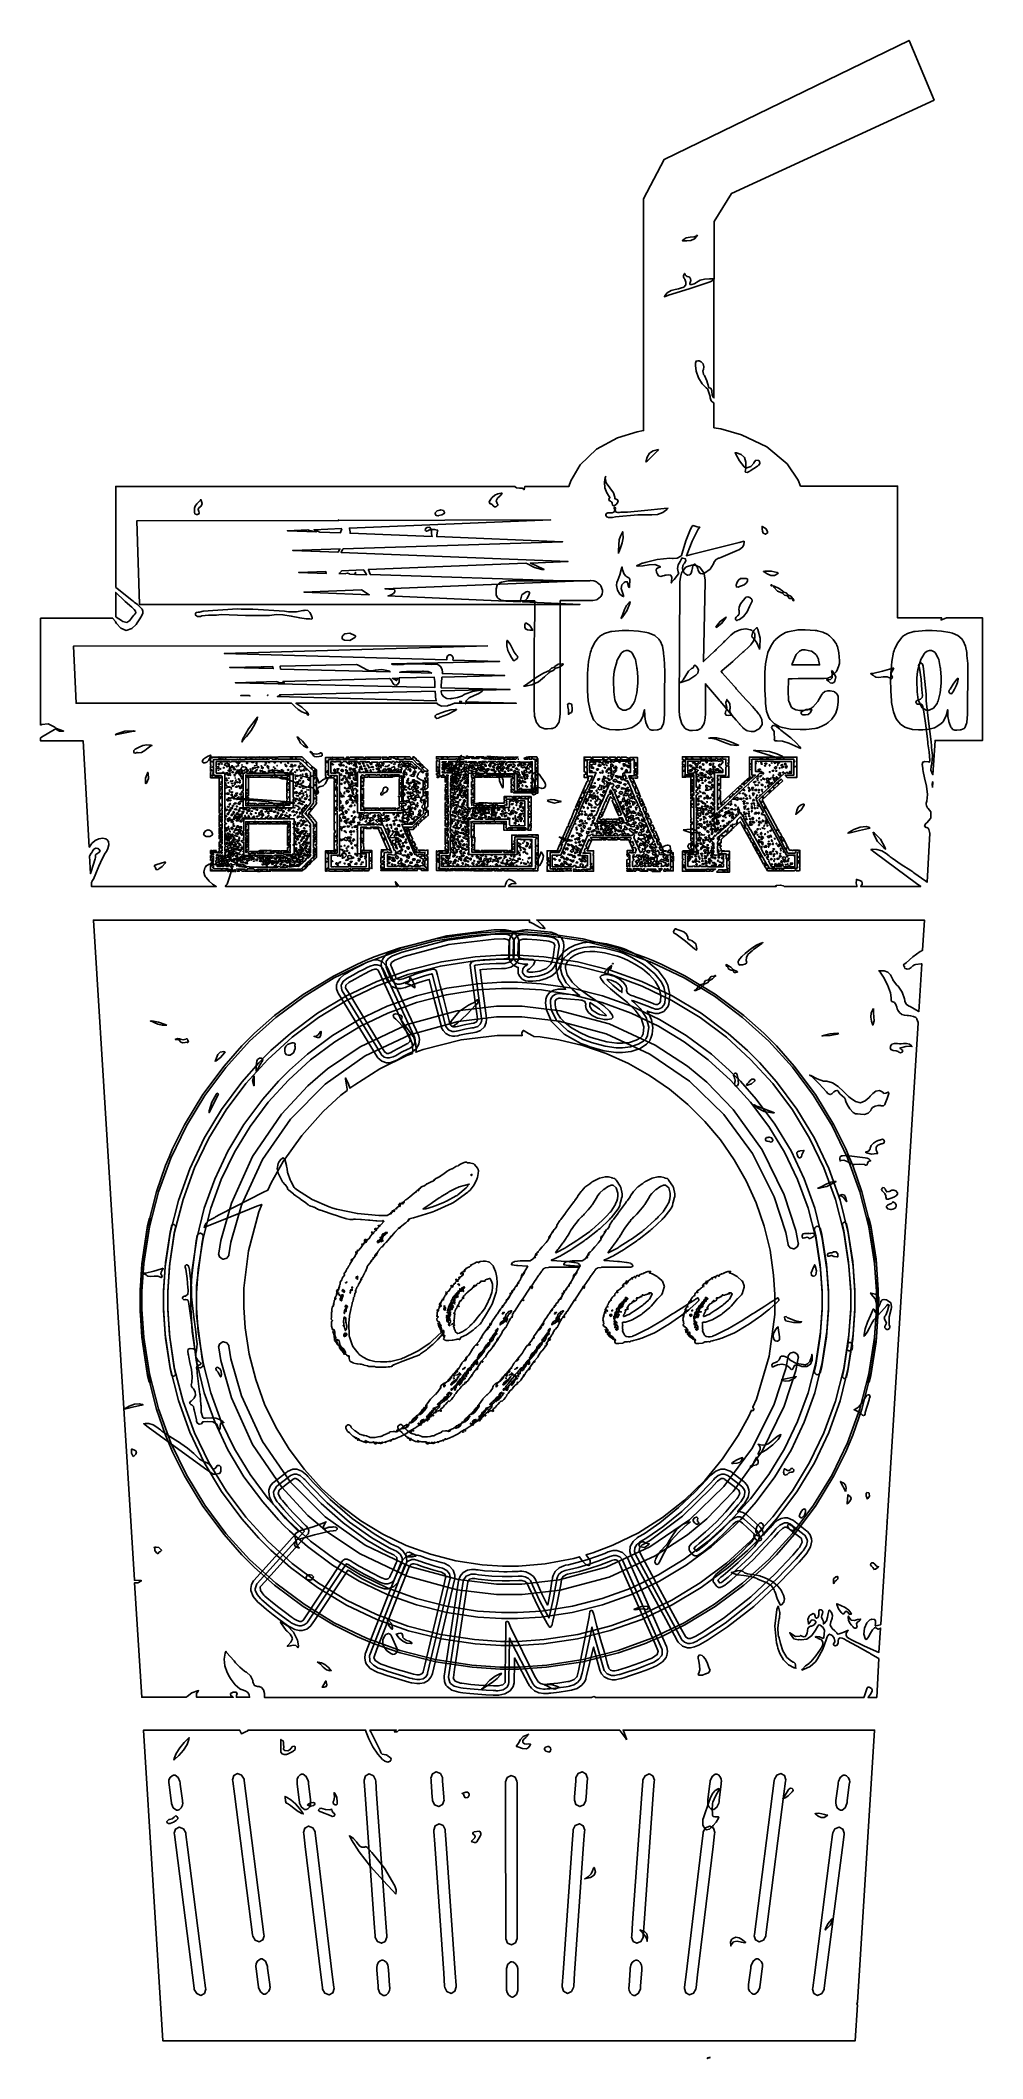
# Model space of a CAD drawing. Extents: x 103 to 248, y 22 to 332.
import ezdxf

# ---------------------------------------------------------------- set-up
doc = ezdxf.new("R2010")
doc.units = 0
doc.header["$MEASUREMENT"] = 0

msp = doc.modelspace()

# ---------------------------------------------------------------- linework, layer by layer
at = {"color": 32}
for points in [[(103.223, 226.554), (103.434, 226.642), (104.435, 226.718), (105.418, 226.246), (105.621, 226.06), (105.718, 226.026), (106.688, 225.673), (106.785, 225.637), (106.67, 225.593), (106.15, 225.625), (105.7, 225.884), (105.621, 225.954), (105.409, 225.858), (103.416, 224.703), (103.223, 224.579), (103.223, 224.154), (109.784, 224.154), (110.736, 207.822), (110.745, 207.832), (110.833, 207.946), (110.842, 207.963), (110.869, 207.99), (111.063, 208.325), (111.089, 208.351), (111.205, 208.481), (111.61, 208.814), (112.191, 209.11), (112.786, 209.194), (113.225, 209.095), (113.348, 209.021), (113.444, 208.964), (113.655, 208.654), (113.717, 208.148), (113.594, 207.603), (113.424, 207.228), (113.348, 207.117), (113.166, 206.864), (112.713, 206.04), (112.218, 204.903), (111.749, 203.752), (111.353, 202.904), (111.195, 202.635), (111.177, 202.609), (111.063, 202.372), (111.055, 202.354), (111.089, 201.753), (130.245, 201.753), (130.21, 201.781), (129.821, 202.009), (129.786, 202.035), (129.662, 202.107), (129.133, 202.587), (128.676, 203.156), (128.588, 203.27), (128.49, 203.386), (128.305, 203.986), (128.472, 204.619), (128.552, 204.752), (128.63, 204.894), (129.125, 205.216), (129.654, 205.202), (129.752, 205.176), (129.937, 205.124), (131.753, 204.956), (131.939, 204.964), (132.027, 204.973), (132.428, 204.898), (132.671, 204.555), (132.68, 204.435), (132.556, 204.25), (132.234, 203.2), (131.895, 202.151), (131.763, 201.965), (131.753, 201.949), (131.63, 201.798), (131.622, 201.789), (158.044, 201.789), (158.008, 201.833), (157.82, 202.089), (157.718, 202.416), (157.728, 202.494), (157.772, 202.434), (158.273, 201.843), (158.327, 201.789), (174.555, 201.789), (174.555, 201.816), (174.555, 201.876), (174.555, 201.895), (174.607, 202.074), (174.824, 202.591), (175.149, 202.879), (175.601, 202.763), (176.097, 202.388), (176.248, 202.248), (176.124, 202.231), (175.559, 202.165), (175.136, 201.905), (175.084, 201.789), (216.183, 201.789), (216.173, 201.798), (216.12, 201.887), (216.112, 201.895), (216.235, 201.923), (216.799, 201.989), (217.293, 201.861), (217.381, 201.789), (228.6, 201.789), (228.556, 201.861), (228.468, 202.283), (228.484, 202.777), (228.494, 202.883), (228.572, 202.849), (229.009, 202.698), (229.324, 202.512), (229.342, 202.458), (229.368, 202.398), (229.354, 202.098), (229.181, 201.833), (229.129, 201.789), (238.372, 201.789), (237.727, 202.239), (231.351, 206.932), (230.717, 207.433), (230.939, 207.48), (231.636, 207.472), (232.409, 207.231), (233.077, 206.819), (233.531, 206.462), (233.679, 206.339), (233.952, 206.119), (235.381, 205.136), (236.845, 204.206), (237.137, 204.012), (237.322, 203.889), (239.156, 202.575), (239.324, 202.424), (239.748, 209.973), (239.748, 210), (239.713, 210.06), (239.713, 210.079), (239.688, 210.13), (239.65, 210.3), (239.611, 210.516), (239.499, 210.701), (239.291, 210.807), (239.219, 210.821), (239.143, 210.834), (238.953, 211.077), (239.139, 211.42), (239.219, 211.49), (239.298, 211.552), (239.853, 212.196), (239.889, 212.266), (239.925, 213.184), (239.907, 213.238), (239.518, 213.767), (239.466, 213.819), (239.422, 213.863), (239.25, 214.138), (239.201, 214.481), (239.219, 214.559), (239.306, 214.879), (239.383, 215.886), (239.244, 217.179), (238.96, 218.459), (238.742, 219.421), (238.69, 219.745), (238.664, 219.932), (238.601, 220.493), (238.672, 220.879), (239.007, 220.982), (239.538, 220.911), (239.713, 220.875), (239.747, 221.139), (239.637, 222.422), (239.438, 223.689), (239.43, 223.944), (239.412, 224.368), (239.147, 226.483), (238.813, 228.6), (238.76, 229.023), (238.748, 229.104), (238.709, 229.348), (238.618, 229.606), (238.423, 229.759), (238.143, 229.78), (238.055, 229.765), (238.011, 229.756), (237.789, 229.783), (237.64, 229.95), (237.632, 230.011), (237.622, 230.073), (237.696, 230.271), (237.895, 230.382), (237.949, 230.4), (238.048, 230.427), (238.335, 230.553), (238.556, 230.775), (238.632, 231.109), (238.604, 231.479), (238.584, 231.599), (238.53, 231.925), (238.412, 233.609), (238.169, 235.295), (238.055, 235.62), (238.037, 235.664), (238.059, 235.904), (238.239, 236.07), (238.301, 236.079), (238.383, 236.087), (238.645, 235.92), (238.715, 235.611), (238.724, 235.549), (238.795, 235.17), (239.174, 231.317), (239.183, 230.929), (239.2, 230.294), (239.535, 227.137), (239.941, 223.979), (239.995, 223.344), (240.021, 223.097), (240.166, 221.876), (240.083, 220.636), (239.995, 220.38), (239.951, 220.266), (239.919, 219.644), (240.153, 219.04), (240.242, 218.935), (240.558, 224.19), (247.862, 224.19), (247.862, 242.994), (242.288, 242.994), (242.217, 242.968), (241.547, 242.729), (241.476, 242.711), (241.485, 242.739), (241.573, 242.977), (241.583, 242.994), (234.81, 242.994), (234.81, 263.242), (219.921, 263.242), (219.57, 264.162), (217.837, 266.657), (214.714, 269.285), (210.867, 271.132), (207.698, 272.034), (206.622, 272.204), (206.622, 276.013), (206.533, 276.04), (206.203, 276.349), (206.03, 276.798), (206.022, 276.895), (206.013, 277.011), (205.678, 278.061), (205.633, 278.165), (205.413, 278.342), (204.83, 278.966), (204.263, 279.881), (203.913, 280.909), (203.778, 281.76), (203.765, 282.046), (203.765, 282.142), (203.888, 282.43), (204.138, 282.469), (204.222, 282.469), (204.337, 282.464), (204.68, 282.334), (204.976, 282.011), (205.08, 281.557), (205.016, 281.147), (204.964, 281.023), (204.936, 280.961), (204.998, 280.432), (205.034, 280.388), (205.157, 280.239), (205.541, 279.406), (205.766, 278.518), (205.81, 278.342), (205.887, 278.342), (206.119, 278.267), (206.259, 278.033), (206.269, 277.953), (206.277, 277.795), (206.365, 277.201), (206.56, 276.834), (206.622, 276.79), (206.622, 294.922), (206.013, 294.632), (202.838, 293.551), (199.628, 292.559), (199.003, 292.312), (199.082, 292.479), (199.455, 292.917), (200.033, 293.265), (200.678, 293.453), (201.167, 293.548), (201.33, 293.581), (201.5, 293.613), (201.996, 293.8), (202.296, 294.134), (202.297, 294.58), (202.139, 295.003), (202.071, 295.135), (202.056, 295.165), (201.997, 295.246), (201.934, 295.391), (201.956, 295.6), (202.087, 295.84), (202.142, 295.91), (202.139, 295.854), (202.189, 295.678), (202.332, 295.535), (202.529, 295.443), (202.74, 295.365), (202.926, 295.258), (203.043, 295.088), (203.054, 294.812), (202.962, 294.494), (202.917, 294.393), (202.899, 294.355), (202.952, 294.186), (203.244, 294.186), (203.601, 294.299), (203.799, 294.394), (203.835, 294.429), (203.969, 294.564), (204.479, 294.86), (205.18, 295.024), (205.913, 295.049), (206.471, 295.05), (206.658, 295.063), (206.658, 303.882), (209.303, 308.151), (240.418, 322.509), (236.573, 331.681), (198.967, 313.373), (195.828, 307.34), (195.828, 271.779), (194.814, 271.57), (191.837, 270.644), (188.572, 268.937), (186.068, 266.507), (184.66, 264.077), (184.362, 263.208), (177.624, 263.208), (177.614, 263.164), (177.491, 262.723), (177.483, 262.679), (177.45, 262.76), (177.183, 262.931), (176.75, 262.944), (176.331, 262.957), (176.094, 263.134), (176.072, 263.208), (114.793, 263.208), (114.793, 247.686), (115.014, 247.501), (117.255, 245.746), (117.475, 245.569), (117.632, 245.441), (118.108, 245.051), (118.559, 244.654), (118.842, 244.335), (118.965, 244.044), (118.938, 243.736), (118.775, 243.367), (118.482, 242.888), (118.175, 242.412), (118.074, 242.252), (117.916, 242.001), (117.263, 241.358), (116.403, 241.093), (115.55, 241.445), (114.915, 242.132), (114.759, 242.394), (114.731, 242.448), (114.37, 242.914), (114.336, 242.958), (103.258, 242.958), (103.258, 226.554), (103.223, 226.554)], [(204.082, 301.801), (204.012, 301.636), (203.653, 301.203), (203.094, 300.951), (202.455, 300.904), (201.954, 300.919), (201.789, 300.919), (201.881, 301.055), (202.33, 301.345), (202.948, 301.44), (203.56, 301.496), (203.99, 301.694), (204.082, 301.801)], [(198.085, 268.853), (197.943, 268.668), (196.357, 267.089), (196.18, 266.947), (196.191, 267.138), (196.343, 267.706), (196.722, 268.283), (197.305, 268.669), (197.886, 268.835), (198.085, 268.853)], [(211.454, 266.065), (211.454, 266.065), (211.454, 266.065), (211.454, 266.065), (211.454, 266.065), (211.49, 266.03), (211.49, 266.03), (211.689, 266.03), (212.288, 266.247), (212.733, 266.762), (212.795, 266.912), (212.821, 266.974), (213.06, 267.243), (213.457, 267.196), (213.537, 267.123), (213.608, 267.06), (213.677, 266.701), (213.447, 266.427), (213.395, 266.383), (213.289, 266.305), (212.17, 265.563), (212.055, 265.501), (212.011, 265.475), (211.741, 265.333), (211.482, 265.381), (211.454, 265.429), (211.428, 265.465), (211.437, 265.708), (211.516, 266.004), (211.526, 266.065), (211.49, 266.065), (211.454, 266.065), (211.459, 266.061), (211.454, 266.03), (211.454, 266.03), (211.454, 266.03), (211.454, 266.057), (211.454, 266.065), (211.252, 266.207), (210.528, 267.106), (209.981, 268.147), (209.867, 268.358), (210.101, 268.332), (210.789, 268.104), (211.322, 267.622), (211.523, 266.934), (211.496, 266.278), (211.454, 266.065)], [(190.007, 264.76), (189.94, 264.536), (190.067, 263.769), (190.628, 262.992), (191.221, 262.235), (191.423, 261.52), (191.382, 261.302), (191.496, 261.276), (191.824, 261.12), (191.915, 260.893), (191.773, 260.634), (191.586, 260.42), (191.522, 260.35), (191.445, 260.298), (191.17, 260.204), (191.033, 260.342), (190.982, 260.599), (190.927, 260.776), (190.889, 260.809), (190.861, 260.85), (190.725, 260.938), (190.538, 261.051), (190.465, 261.211), (190.585, 261.424), (190.64, 261.479), (190.511, 261.654), (190.173, 262.214), (189.873, 263), (189.797, 263.846), (189.922, 264.545), (190.007, 264.76)], [(126.894, 259.715), (126.889, 259.832), (126.978, 260.185), (127.225, 260.532), (127.543, 260.832), (127.781, 261.072), (127.846, 261.162), (127.925, 261.057), (128.054, 260.594), (127.882, 260.183), (127.812, 260.103), (127.776, 260.069), (127.555, 259.892), (127.441, 259.644), (127.459, 259.574), (127.473, 259.519), (127.535, 259.357), (127.59, 259.147), (127.528, 258.984), (127.317, 258.909), (127.247, 258.903), (127.172, 258.909), (126.953, 259.001), (126.858, 259.203), (126.869, 259.46), (126.894, 259.652), (126.894, 259.715)], [(172.262, 261.056), (172.339, 261.167), (172.592, 261.486), (172.98, 261.841), (173.466, 262.078), (173.939, 262.155), (174.096, 262.15), (174.044, 262.034), (173.778, 261.736), (173.403, 261.382), (173.207, 260.99), (173.339, 260.565), (173.426, 260.456), (173.447, 260.427), (173.398, 260.254), (173.24, 260.121), (173.214, 260.103), (173.155, 260.08), (172.946, 260.085), (172.745, 260.223), (172.558, 260.406), (172.391, 260.515), (172.332, 260.526), (172.267, 260.539), (172.11, 260.765), (172.234, 261.021), (172.262, 261.056)], [(118.427, 245.11), (118.04, 257.917), (148.978, 257.987), (148.978, 258.005), (149.003, 258.049), (149.013, 258.057), (149.021, 258.049), (149.049, 258.003), (149.049, 257.987), (181.574, 258.057), (150.636, 256.786), (150.662, 256.742), (150.785, 256.241), (150.777, 256.187), (150.777, 256.143), (150.777, 256.044), (150.777, 256.01), (163.372, 255.517), (163.336, 255.589), (163.264, 255.998), (163.266, 256.378), (163.266, 256.505), (163.266, 256.505), (163.23, 256.479), (163.23, 256.469), (163.23, 256.505), (163.186, 256.505), (163.087, 256.54), (163.054, 256.54), (163.007, 256.54), (162.868, 256.471), (162.683, 256.351), (162.498, 256.318), (162.343, 256.45), (162.314, 256.505), (162.304, 256.523), (162.348, 256.696), (162.462, 256.85), (162.49, 256.858), (162.578, 256.894), (162.979, 256.934), (163.223, 256.617), (163.23, 256.505), (163.266, 256.505), (163.344, 256.559), (163.741, 256.581), (164.138, 256.479), (164.218, 256.469), (164.191, 256.391), (164.078, 255.709), (164.078, 255.481), (183.374, 254.706), (149.684, 253.611), (149.656, 253.567), (149.418, 253.101), (149.401, 253.048), (184.22, 251.671), (178.435, 251.424), (178.62, 251.364), (180.376, 250.524), (180.552, 250.436), (180.187, 250.436), (179.091, 250.746), (177.985, 251.302), (177.764, 251.424), (153.565, 250.436), (153.591, 250.376), (153.854, 249.723), (153.881, 249.66), (185.068, 248.672), (156.104, 247.474), (156.165, 247.465), (156.727, 247.403), (156.916, 247.403), (156.97, 247.403), (157.135, 247.424), (157.373, 247.431), (157.559, 247.344), (157.626, 247.148), (157.621, 247.085), (157.621, 246.998), (157.421, 246.738), (157.065, 246.549), (156.986, 246.521), (156.95, 246.513), (156.597, 246.389), (156.563, 246.379), (176.918, 245.497), (176.9, 245.71), (177.121, 246.527), (177.8, 247.007), (178.012, 247.051), (178.056, 247.06), (178.231, 247.02), (178.302, 246.855), (178.293, 246.804), (178.267, 246.637), (177.967, 245.962), (177.42, 245.517), (177.271, 245.463), (186.054, 245.074), (118.427, 245.074), (118.427, 245.11)], [(163.829, 259.045), (163.838, 259.152), (164.112, 259.456), (164.527, 259.558), (164.607, 259.574), (164.695, 259.592), (165.082, 259.49), (165.258, 259.195), (165.24, 259.115), (165.214, 259.02), (164.848, 258.811), (164.394, 258.728), (164.324, 258.692), (164.232, 258.692), (163.958, 258.75), (163.821, 258.976), (163.829, 259.045)], [(199.566, 259.857), (199.405, 259.667), (198.789, 259.206), (197.961, 258.909), (197.105, 258.83), (196.464, 258.833), (196.251, 258.833), (194.954, 258.833), (191.496, 258.507), (191.065, 258.446), (190.988, 258.439), (190.76, 258.407), (190.434, 258.402), (190.167, 258.514), (190.045, 258.753), (190.041, 258.833), (190.036, 258.885), (190.114, 259.048), (190.332, 259.139), (190.616, 259.157), (190.82, 259.151), (190.889, 259.151), (190.981, 259.151), (191.258, 259.261), (191.408, 259.53), (191.418, 259.608), (191.408, 259.644), (191.302, 259.79), (191.315, 259.967), (191.346, 259.997), (191.346, 259.997), (191.418, 259.997), (191.418, 259.997), (191.455, 259.975), (191.514, 259.817), (191.461, 259.644), (191.452, 259.608), (191.464, 259.518), (191.595, 259.256), (191.839, 259.167), (192.136, 259.212), (192.363, 259.256), (192.44, 259.256), (193.324, 259.256), (195.976, 259.49), (198.957, 259.813), (199.566, 259.857)], [(144.286, 256.54), (141.147, 256.399), (145.591, 256.223), (145.485, 256.232), (144.4, 256.496), (144.286, 256.54)], [(146.086, 256.187), (149.261, 256.046), (149.305, 256.109), (149.48, 256.664), (149.472, 256.716), (145.238, 256.54), (145.317, 256.523), (146.024, 256.231), (146.086, 256.187)], [(191.981, 252.906), (191.986, 253.232), (192.01, 254.208), (192.088, 254.988), (192.27, 255.556), (192.526, 256.059), (192.617, 256.223), (192.658, 256.004), (192.665, 255.323), (192.51, 254.525), (192.249, 253.748), (192.038, 253.119), (191.981, 252.906)], [(200.237, 252.13), (200.37, 252.113), (200.977, 252.202), (201.515, 252.501), (201.613, 252.589), (201.727, 252.96), (202.3, 254.834), (203.014, 256.655), (203.2, 256.999), (203.233, 257.061), (203.437, 257.192), (203.724, 257.113), (204.057, 256.97), (204.349, 256.935), (204.435, 256.963), (204.187, 256.61), (203.292, 254.798), (202.555, 252.934), (202.388, 252.553), (203.138, 252.739), (210.511, 254.591), (211.244, 254.776), (211.253, 254.649), (211.211, 254.26), (211.036, 253.899), (210.761, 253.651), (210.516, 253.511), (210.432, 253.471), (210.175, 253.357), (207.652, 252.306), (207.397, 252.2), (207.309, 252.166), (206.943, 251.99), (206.666, 251.602), (206.622, 251.46), (206.568, 251.293), (206.018, 250.472), (205.166, 249.864), (204.964, 249.803), (204.874, 249.778), (204.578, 249.801), (204.341, 250.001), (204.205, 250.314), (204.138, 250.566), (204.118, 250.649), (204.1, 250.72), (203.954, 251.055), (203.732, 251.248), (203.659, 251.248), (203.591, 251.248), (203.389, 251.024), (203.323, 250.675), (203.306, 250.613), (203.276, 250.523), (203.214, 250.245), (203.102, 249.864), (202.898, 249.601), (202.612, 249.564), (202.53, 249.59), (202.434, 249.625), (202.172, 249.8), (201.899, 250.147), (201.79, 250.613), (201.868, 251.05), (201.929, 251.178), (201.956, 251.24), (202.114, 251.437), (202.322, 251.769), (202.271, 252.061), (201.83, 252.198), (201.683, 252.2), (201.629, 252.063), (201.411, 251.67), (201.132, 251.147), (201.003, 250.578), (201.109, 250.057), (201.19, 249.907), (201.209, 249.876), (201.137, 249.701), (200.875, 249.362), (200.489, 248.916), (200.163, 248.526), (200.061, 248.392), (200.109, 248.586), (200.164, 249.189), (199.999, 249.556), (199.634, 249.632), (199.264, 249.579), (199.143, 249.554), (199.053, 249.542), (198.795, 249.452), (198.45, 249.366), (198.126, 249.472), (197.885, 249.816), (197.838, 249.943), (197.799, 250.045), (197.741, 250.369), (197.842, 250.596), (198.08, 250.717), (198.322, 250.795), (198.402, 250.825), (198.231, 250.975), (197.545, 251.226), (196.66, 251.165), (195.727, 250.98), (194.97, 250.948), (194.733, 251.001), (194.848, 251.055), (195.289, 251.28), (195.623, 251.416), (195.685, 251.424), (196.055, 251.513), (197.921, 251.976), (199.84, 252.174), (200.237, 252.13)], [(214.842, 256.081), (214.842, 256.049), (214.704, 255.95), (214.543, 255.87), (214.489, 255.87), (214.406, 255.891), (214.183, 256.038), (214.056, 256.311), (214.022, 256.664), (214.008, 256.97), (213.996, 257.069), (214.128, 256.999), (214.643, 256.668), (214.858, 256.213), (214.842, 256.081)], [(148.908, 253.082), (148.934, 253.126), (149.197, 253.567), (149.225, 253.611), (141.957, 253.365), (148.908, 253.082)], [(147.038, 250.083), (147.038, 250.101), (147.038, 250.143), (147.038, 250.155), (142.875, 249.979), (147.108, 249.837), (147.099, 249.864), (147.038, 250.03), (147.038, 250.083)], [(149.013, 249.803), (150.107, 249.767), (150.128, 249.818), (150.367, 249.895), (150.653, 249.767), (150.706, 249.731), (151.482, 249.696), (151.491, 249.714), (151.614, 249.979), (151.624, 250.013), (151.614, 249.987), (151.588, 249.769), (151.588, 249.696), (153.318, 249.626), (153.282, 249.688), (152.876, 250.314), (152.823, 250.366), (149.472, 250.226), (149.462, 250.191), (149.065, 249.838), (149.013, 249.803)], [(191.805, 248.672), (191.875, 248.815), (192.158, 249.604), (192.439, 250.588), (192.51, 250.825), (192.546, 250.687), (192.648, 250.27), (192.801, 249.815), (193.045, 249.461), (193.35, 249.247), (193.463, 249.202), (193.529, 249.177), (193.683, 248.97), (193.722, 248.59), (193.675, 248.136), (193.639, 247.799), (193.639, 247.686), (193.577, 247.72), (193.464, 247.952), (193.409, 248.307), (193.301, 248.564), (193.04, 248.567), (192.969, 248.532), (192.825, 248.458), (192.475, 248.07), (192.4, 247.51), (192.557, 246.895), (192.716, 246.432), (192.757, 246.275), (192.595, 246.331), (192.166, 246.665), (191.791, 247.275), (191.66, 247.986), (191.733, 248.518), (191.805, 248.672)], [(210.043, 248.109), (210.076, 248.204), (210.175, 248.486), (210.365, 248.823), (210.692, 249.042), (211.11, 249.082), (211.244, 249.061), (211.27, 249.053), (211.386, 249.067), (211.587, 249.075), (211.749, 248.998), (211.785, 248.804), (211.773, 248.744), (211.749, 248.638), (211.571, 248.342), (211.234, 248.091), (210.829, 247.922), (210.527, 247.805), (210.432, 247.756), (210.363, 247.722), (210.078, 247.774), (210.026, 248.048), (210.043, 248.109)], [(216.499, 249.907), (216.377, 249.78), (215.897, 249.501), (215.339, 249.502), (214.788, 249.769), (214.352, 250.06), (214.206, 250.155), (214.427, 250.182), (215.419, 250.191), (216.323, 249.987), (216.499, 249.907)], [(215.301, 248.039), (215.353, 248.039), (215.471, 248.073), (215.511, 248.073), (215.529, 248.073), (215.573, 248.012), (215.583, 248.003), (215.565, 247.995), (215.445, 247.933), (215.407, 247.933), (215.397, 247.942), (215.309, 248.03), (215.301, 248.039)], [(217.275, 246.98), (217.354, 246.972), (217.694, 246.84), (217.945, 246.566), (217.981, 246.485), (218.059, 246.477), (218.396, 246.349), (218.625, 246.098), (218.652, 246.027), (218.686, 246.027), (218.686, 246.027), (218.686, 246.002), (218.686, 245.992), (218.73, 245.984), (218.871, 245.718), (218.863, 245.674), (218.863, 245.666), (218.766, 245.631), (218.758, 245.64), (218.73, 245.667), (218.669, 245.958), (218.686, 245.992), (218.598, 245.976), (218.205, 245.988), (217.936, 246.271), (217.91, 246.379), (217.839, 246.397), (217.474, 246.477), (217.195, 246.736), (217.171, 246.838), (217.038, 246.874), (216.389, 247.135), (215.794, 247.73), (215.688, 247.933), (215.872, 247.862), (216.626, 247.523), (217.187, 247.095), (217.275, 246.98)], [(117.687, 243.523), (117.748, 243.566), (117.875, 243.778), (117.818, 244.048), (117.617, 244.311), (117.432, 244.489), (117.369, 244.545), (117.263, 244.643), (116.231, 245.543), (116.134, 245.64), (116.018, 245.746), (114.908, 246.804), (114.793, 246.908), (114.793, 243.204), (114.872, 243.144), (115.667, 242.588), (115.747, 242.535), (115.901, 242.439), (116.47, 242.322), (116.94, 242.605), (117.299, 243.101), (117.57, 243.448), (117.687, 243.523)], [(152.506, 247.333), (143.687, 246.98), (153.705, 246.556), (153.599, 246.592), (152.602, 247.245), (152.506, 247.333)], [(192.334, 242.923), (192.419, 243.083), (192.619, 243.593), (192.872, 244.286), (193.217, 244.933), (193.62, 245.363), (193.781, 245.463), (193.719, 245.217), (193.256, 244.074), (192.527, 243.091), (192.334, 242.923)], [(210.326, 242.711), (210.308, 242.703), (210.166, 242.615), (210.149, 242.605), (210.131, 242.615), (209.981, 242.729), (209.973, 242.747), (209.941, 242.787), (209.929, 242.968), (210.026, 243.108), (210.043, 243.134), (210.092, 243.184), (210.253, 243.315), (210.426, 243.484), (210.514, 243.725), (210.493, 244.027), (210.468, 244.122), (210.435, 244.245), (210.473, 244.646), (210.705, 245.185), (211.082, 245.705), (211.409, 246.06), (211.526, 246.169), (211.57, 246.213), (211.829, 246.266), (212.106, 246.143), (212.16, 246.098), (212.204, 246.064), (212.437, 245.874), (212.507, 245.623), (212.478, 245.569), (212.365, 245.371), (212.082, 244.741), (211.693, 243.915), (211.158, 243.203), (210.549, 242.786), (210.326, 242.711)], [(144.356, 242.852), (144.027, 242.859), (143.043, 243.002), (141.745, 243.276), (140.447, 243.498), (139.456, 243.532), (139.135, 243.487), (138.394, 243.373), (134.689, 243.377), (130.985, 243.506), (130.245, 243.453), (130.041, 243.435), (129.028, 243.426), (128.014, 243.312), (127.812, 243.24), (127.75, 243.224), (127.357, 243.219), (127.052, 243.409), (127.036, 243.487), (127.022, 243.546), (127.05, 243.738), (127.207, 243.845), (127.437, 243.88), (127.613, 243.896), (127.67, 243.91), (128.199, 244.026), (133.49, 244.379), (134.02, 244.369), (135.846, 244.369), (140.714, 244.017), (141.323, 243.946), (141.516, 243.92), (142.522, 243.96), (143.527, 244.124), (143.721, 244.158), (143.851, 244.183), (144.265, 244.126), (144.585, 243.85), (144.773, 243.454), (144.877, 243.159), (144.921, 243.064), (144.943, 243.031), (144.966, 242.897), (144.837, 242.839), (144.609, 242.841), (144.418, 242.852), (144.356, 242.852)], [(177.694, 242.182), (177.843, 242.174), (178.333, 241.839), (178.7, 241.256), (178.788, 241.124), (178.676, 241.124), (178.342, 241.118), (177.976, 241.155), (177.716, 241.318), (177.598, 241.595), (177.588, 241.689), (177.578, 241.733), (177.614, 242.001), (177.673, 242.182), (177.694, 242.182)], [(206.904, 241.512), (206.974, 241.706), (207.566, 242.456), (208.332, 243.029), (208.492, 243.134), (208.412, 242.95), (207.843, 242.179), (207.081, 241.601), (206.904, 241.512)], [(171.909, 238.724), (131.446, 237.56), (165.629, 236.573), (165.629, 236.627), (165.629, 236.746), (165.629, 236.784), (165.629, 236.879), (165.712, 237.161), (165.993, 237.349), (166.088, 237.349), (166.166, 237.341), (166.439, 237.178), (166.572, 236.892), (166.581, 236.82), (166.581, 236.75), (166.555, 236.565), (166.547, 236.538), (173.707, 236.325), (157.127, 235.938), (157.145, 235.938), (157.198, 235.912), (157.198, 235.902), (157.347, 235.858), (158.044, 235.78), (158.74, 235.841), (158.89, 235.868), (159.287, 235.948), (161.276, 235.952), (163.282, 235.868), (163.689, 235.902), (163.827, 235.914), (164.253, 235.84), (164.663, 235.563), (164.893, 235.095), (164.94, 234.614), (164.924, 234.457), (174.519, 234.174), (164.853, 233.892), (164.835, 233.759), (164.747, 232.642), (164.747, 232.268), (175.331, 232.022), (171.097, 231.915), (171.016, 231.754), (170.55, 231.378), (169.797, 231.071), (169.048, 230.736), (168.593, 230.297), (168.522, 230.117), (176.283, 229.905), (168.487, 229.905), (168.487, 229.888), (168.46, 229.835), (168.451, 229.835), (168.442, 229.844), (168.369, 229.905), (168.345, 229.905), (166.758, 229.905), (166.686, 229.879), (166.017, 229.606), (165.946, 229.588), (165.725, 229.518), (164.817, 229.456), (164.191, 229.783), (164.112, 229.905), (142.452, 229.905), (142.61, 229.817), (143.368, 229.306), (144.056, 228.654), (144.18, 228.494), (144.224, 228.486), (144.347, 228.371), (144.365, 228.185), (144.356, 228.141), (144.356, 228.124), (144.303, 228.071), (144.286, 228.071), (144.268, 228.098), (144.056, 228.362), (144.04, 228.388), (144.048, 228.398), (144.162, 228.486), (144.18, 228.494), (144.17, 228.486), (144.056, 228.398), (144.04, 228.388), (143.863, 228.406), (143.348, 228.577), (142.777, 228.936), (142.273, 229.401), (141.905, 229.781), (141.781, 229.905), (108.692, 229.905), (108.303, 238.654), (171.909, 238.724)], [(151.658, 240.206), (151.509, 240.013), (150.715, 239.532), (149.885, 239.598), (149.718, 239.677), (149.662, 239.705), (149.531, 239.868), (149.546, 240.093), (149.673, 240.304), (149.783, 240.421), (149.824, 240.454), (149.983, 240.578), (150.741, 240.661), (151.5, 240.304), (151.658, 240.206)], [(176.072, 236.502), (176.036, 236.467), (175.806, 236.485), (175.674, 236.74), (175.647, 236.784), (175.548, 236.929), (175.278, 237.38), (174.994, 238.019), (174.843, 238.74), (174.841, 239.368), (174.872, 239.572), (175.005, 239.438), (175.34, 238.966), (175.665, 238.341), (175.963, 237.751), (176.237, 237.352), (176.353, 237.243), (176.401, 237.199), (176.492, 236.999), (176.411, 236.794), (176.229, 236.629), (176.106, 236.538), (176.072, 236.502)], [(213.607, 238.161), (213.535, 238.337), (213.218, 239.171), (212.689, 239.881), (212.513, 239.995), (212.471, 240.023), (212.44, 240.243), (212.535, 240.675), (212.795, 241.147), (213.097, 241.449), (213.218, 241.512), (213.368, 241.248), (213.73, 239.877), (213.668, 238.452), (213.607, 238.161)], [(138.888, 235.549), (137.371, 235.515), (137.379, 235.507), (137.495, 235.383), (137.513, 235.373), (137.477, 235.383), (137.159, 235.507), (137.124, 235.515), (132.292, 235.409), (138.958, 235.233), (138.941, 235.251), (138.888, 235.475), (138.888, 235.549)], [(140.089, 235.162), (156.88, 234.703), (156.88, 234.731), (156.88, 234.79), (156.88, 234.81), (156.676, 234.871), (155.658, 235.06), (154.621, 234.986), (154.41, 234.914), (154.295, 234.87), (153.744, 234.894), (153.21, 235.11), (153.106, 235.162), (152.99, 235.224), (151.879, 235.815), (151.765, 235.868), (140.017, 235.585), (140.017, 235.481), (140.079, 235.198), (140.089, 235.162)], [(181.398, 234.914), (181.413, 235.012), (181.685, 235.268), (182.041, 235.374), (182.104, 235.409), (182.182, 235.541), (182.703, 235.92), (183.364, 235.946), (183.515, 235.902), (183.426, 235.788), (182.902, 235.463), (182.324, 235.277), (182.21, 235.233), (182.174, 235.162), (181.923, 234.912), (181.583, 234.783), (181.504, 234.774), (181.287, 234.564), (180.626, 233.941), (179.695, 233.214), (178.646, 232.711), (177.717, 232.54), (177.411, 232.551), (177.666, 232.695), (178.401, 233.189), (179.352, 233.866), (180.327, 234.476), (181.121, 234.839), (181.398, 234.914)], [(204.046, 234.421), (203.86, 234.228), (202.785, 233.509), (201.532, 233.09), (201.26, 233.046), (201.435, 233.107), (201.887, 233.513), (202.286, 234.184), (202.693, 234.841), (203.163, 235.217), (203.34, 235.267), (203.378, 235.281), (203.459, 235.416), (203.547, 235.634), (203.684, 235.74), (203.89, 235.609), (203.942, 235.549), (204.012, 235.471), (204.245, 235.012), (204.143, 234.519), (204.046, 234.421)], [(157.938, 232.727), (157.853, 232.694), (157.543, 232.723), (157.321, 233.01), (157.124, 233.402), (156.904, 233.668), (156.81, 233.715), (140.476, 233.256), (140.492, 233.24), (140.67, 233.037), (140.688, 233.01), (140.538, 233.019), (139.973, 233.05), (139.584, 233.17), (139.524, 233.222), (133.174, 233.046), (163.795, 232.34), (163.795, 232.517), (163.759, 232.913), (163.759, 233.046), (163.759, 233.266), (163.671, 233.866), (163.653, 233.928), (158.257, 233.785), (158.283, 233.663), (158.295, 233.138), (158.043, 232.771), (157.938, 232.727)], [(157.938, 233.398), (157.964, 233.425), (158.044, 233.67), (158.044, 233.751), (157.269, 233.715), (157.339, 233.699), (157.63, 233.545), (157.885, 233.408), (157.938, 233.398)], [(163.3, 234.527), (163.23, 234.589), (162.741, 234.774), (162.056, 234.819), (161.889, 234.81), (161.598, 234.801), (160.143, 234.845), (158.688, 234.748), (158.397, 234.667), (163.3, 234.527)], [(224.649, 234.95), (224.852, 234.765), (225.337, 233.958), (225.187, 233.274), (225.072, 233.15), (225.013, 233.087), (224.755, 232.968), (224.476, 233.063), (224.203, 233.291), (223.988, 233.463), (223.908, 233.503), (224.051, 233.48), (224.505, 233.527), (224.768, 233.817), (224.786, 234.312), (224.691, 234.793), (224.649, 234.95)], [(234.208, 235.339), (234.195, 235.248), (234.067, 234.985), (233.868, 234.651), (233.796, 234.317), (233.954, 234.027), (234.032, 233.962), (234.045, 233.954), (233.978, 233.765), (233.824, 233.642), (233.821, 233.645), (233.702, 233.754), (233.216, 233.944), (232.581, 233.941), (231.94, 233.879), (231.454, 233.932), (231.316, 233.998), (231.28, 234.016), (231.092, 234.148), (230.777, 234.386), (230.681, 234.457), (231.016, 234.492), (232.511, 234.819), (233.918, 235.251), (234.208, 235.339)], [(242.747, 231.915), (242.861, 232.048), (243.323, 232.821), (243.91, 233.611), (244.086, 233.751), (244.092, 233.59), (244.019, 233.102), (243.814, 232.556), (243.541, 232.07), (243.336, 231.72), (243.276, 231.599), (243.248, 231.546), (243.102, 231.366), (242.895, 231.386), (242.852, 231.422), (242.807, 231.458), (242.667, 231.643), (242.704, 231.866), (242.747, 231.915)], [(135.254, 231.105), (133.985, 231.069), (135.396, 231.033), (135.387, 231.043), (135.263, 231.097), (135.254, 231.105)], [(138.113, 231.105), (138.113, 231.123), (138.148, 231.176), (138.148, 231.176), (138.148, 231.159), (138.121, 231.105), (138.113, 231.105)], [(163.829, 231.775), (139.947, 231.21), (139.955, 231.202), (140.071, 231.15), (140.089, 231.14), (140.045, 231.114), (139.638, 230.939), (139.594, 230.929), (163.971, 230.258), (163.953, 230.312), (163.865, 230.853), (163.865, 231.033), (163.865, 231.22), (163.829, 231.637), (163.829, 231.775)], [(166.265, 230.61), (166.431, 230.62), (167.251, 230.77), (168.002, 231.061), (168.135, 231.14), (168.363, 231.282), (169.54, 231.705), (170.771, 231.917), (171.027, 231.951), (164.747, 231.811), (164.758, 231.672), (164.874, 231.257), (165.161, 230.867), (165.62, 230.651), (166.105, 230.6), (166.265, 230.61)], [(167.499, 230.152), (167.886, 230.152), (167.851, 230.161), (167.525, 230.161), (167.499, 230.152)], [(184.29, 228.317), (184.256, 228.317), (184.256, 228.317), (184.29, 228.317), (184.29, 228.317), (184.29, 228.317), (184.29, 228.283), (184.29, 228.283), (184.299, 228.275), (184.346, 228.211), (184.362, 228.211), (184.344, 228.211), (184.29, 228.211), (184.29, 228.211), (184.29, 228.229), (184.29, 228.27), (184.29, 228.283), (184.256, 228.317), (184.256, 228.317), (184.29, 228.317), (184.29, 228.317), (184.317, 228.415), (184.305, 228.883), (184.202, 229.35), (184.186, 229.446), (184.176, 229.49), (184.158, 229.712), (184.333, 229.864), (184.397, 229.871), (184.449, 229.88), (184.687, 229.822), (184.82, 229.647), (184.82, 229.588), (184.813, 229.491), (184.846, 229.197), (184.872, 228.808), (184.74, 228.492), (184.406, 228.331), (184.29, 228.317)], [(208.598, 230.364), (208.598, 230.4), (208.562, 230.434), (208.578, 230.434), (208.618, 230.47), (208.632, 230.47), (208.632, 230.454), (208.598, 230.4), (208.598, 230.4), (208.598, 230.4), (208.602, 230.37), (208.598, 230.364), (208.598, 230.364), (208.598, 230.364), (208.598, 230.364), (208.73, 230.294), (209.069, 229.795), (209.108, 229.209), (209.091, 229.093), (209.073, 228.997), (209.037, 228.562), (209.29, 228.174), (209.41, 228.107), (209.274, 228.078), (208.864, 228.03), (208.492, 228.094), (208.357, 228.351), (208.466, 228.734), (208.528, 228.847), (208.562, 228.936), (208.572, 229.243), (208.496, 229.632), (208.452, 230.008), (208.539, 230.295), (208.598, 230.364)], [(134.126, 223.944), (134.249, 224.314), (135.17, 225.972), (136.323, 227.489), (136.561, 227.788), (136.49, 227.509), (136.154, 226.697), (135.567, 225.721), (134.867, 224.819), (134.311, 224.163), (134.126, 223.944)], [(163.829, 227.824), (163.82, 227.852), (163.882, 228.028), (164.014, 228.169), (164.042, 228.177), (164.221, 228.224), (164.749, 228.408), (165.469, 228.672), (166.244, 228.883), (166.894, 228.96), (167.11, 228.953), (166.88, 228.776), (165.725, 228.181), (164.605, 227.746), (164.394, 227.648), (164.341, 227.622), (164.058, 227.578), (163.844, 227.754), (163.829, 227.824)], [(219.957, 222.956), (219.724, 223.062), (219.032, 223.391), (218.095, 223.791), (217.118, 224.064), (216.334, 224.139), (216.076, 224.12), (216.027, 224.116), (215.868, 224.218), (215.9, 224.409), (215.9, 224.473), (215.908, 224.561), (215.864, 225.262), (215.864, 225.495), (215.864, 225.557), (215.751, 225.743), (215.542, 225.972), (215.432, 226.201), (215.557, 226.407), (215.617, 226.447), (215.71, 226.507), (216.173, 226.401), (216.596, 226.026), (216.676, 225.954), (216.881, 225.775), (217.526, 225.268), (218.396, 224.587), (219.225, 223.842), (219.797, 223.193), (219.957, 222.956)], [(220.027, 228.494), (220.132, 228.626), (220.759, 228.958), (221.491, 228.953), (221.651, 228.917), (221.612, 228.792), (221.409, 228.44), (221.072, 228.187), (220.663, 228.104), (220.317, 228.123), (220.204, 228.141), (220.159, 228.151), (220.009, 228.279), (220, 228.46), (220.027, 228.494)], [(114.723, 225.072), (114.96, 225.196), (116.187, 225.619), (117.483, 225.691), (117.758, 225.637), (117.501, 225.593), (114.978, 225.126), (114.723, 225.072)], [(118.074, 222.32), (118.039, 222.33), (117.814, 222.256), (117.599, 222.285), (117.581, 222.32), (117.563, 222.374), (117.589, 222.63), (117.792, 222.851), (117.864, 222.885), (117.996, 222.958), (118.393, 223.182), (118.952, 223.428), (119.585, 223.536), (120.154, 223.472), (120.333, 223.415), (120.177, 223.347), (119.751, 223.051), (119.257, 222.643), (118.734, 222.348), (118.23, 222.288), (118.074, 222.32)], [(142.592, 224.755), (142.777, 224.685), (143.474, 224.086), (144.1, 223.272), (144.25, 223.096), (144.078, 223.129), (143.589, 223.366), (143.17, 223.793), (142.875, 224.288), (142.674, 224.648), (142.592, 224.755)], [(205.776, 224.543), (206.076, 224.605), (207.017, 224.601), (208.177, 224.345), (209.291, 223.923), (210.116, 223.585), (210.396, 223.485), (210.111, 223.42), (209.193, 223.501), (208.073, 223.909), (206.958, 224.368), (206.066, 224.562), (205.776, 224.543)], [(128.094, 221.015), (128.122, 221.111), (128.301, 221.368), (128.618, 221.584), (128.982, 221.755), (129.252, 221.904), (129.329, 221.967), (129.345, 221.933), (129.399, 221.791), (129.399, 221.791), (129.351, 221.71), (129.224, 221.453), (129.033, 221.117), (128.768, 220.854), (128.475, 220.738), (128.375, 220.733), (128.349, 220.725), (128.181, 220.835), (128.084, 220.999), (128.094, 221.015)], [(145.132, 222.144), (145.263, 222.144), (145.656, 222.079), (146.076, 222.171), (146.156, 222.25), (146.187, 222.28), (146.367, 222.282), (146.463, 222.11), (146.473, 222.074), (146.481, 222.048), (146.481, 221.876), (146.37, 221.757), (146.333, 221.757), (146.25, 221.771), (145.994, 221.742), (145.639, 221.686), (145.305, 221.737), (145.07, 221.951), (145.028, 222.038), (145, 222.056), (144.876, 222.26), (144.885, 222.286), (144.885, 222.286), (144.859, 222.312), (144.851, 222.32), (144.797, 222.32), (144.655, 222.348), (144.639, 222.356), (144.647, 222.366), (144.7, 222.48), (144.709, 222.497), (144.726, 222.488), (144.867, 222.366), (144.885, 222.356), (144.921, 222.356), (144.921, 222.32), (144.938, 222.304), (145.114, 222.154), (145.132, 222.144)], [(166.9, 218.44), (166.875, 218.696), (166.844, 219.466), (166.938, 220.381), (167.251, 221.189), (167.678, 221.748), (167.852, 221.897), (167.75, 221.721), (167.598, 221.099), (167.52, 220.222), (167.37, 219.318), (167.055, 218.626), (166.9, 218.44)], [(217.241, 221.262), (216.861, 221.378), (213.104, 222.559), (212.725, 222.673), (213.029, 222.661), (213.943, 222.612), (215.141, 222.47), (216.287, 222.158), (217.106, 221.758), (217.347, 221.58), (217.337, 221.554), (217.249, 221.289), (217.241, 221.262)], [(119.415, 217.523), (119.344, 217.691), (119.348, 218.423), (119.652, 219.155), (119.732, 219.322), (119.794, 219.129), (119.825, 218.331), (119.52, 217.656), (119.415, 217.523)], [(146.156, 217.099), (146.065, 217.092), (145.808, 216.91), (145.785, 216.607), (145.803, 216.535), (145.82, 216.483), (145.908, 216.214), (145.762, 215.99), (145.697, 215.97), (145.637, 215.956), (145.442, 215.969), (145.331, 216.086), (145.305, 216.269), (145.308, 216.417), (145.308, 216.465), (145.308, 216.564), (145.11, 216.858), (144.862, 216.958), (144.779, 216.958), (144.5, 216.971), (143.67, 217.183), (142.627, 217.616), (141.585, 218.055), (140.756, 218.281), (140.476, 218.299), (140.361, 218.306), (140.025, 218.387), (139.576, 218.608), (139.205, 218.974), (139.018, 219.363), (138.994, 219.498), (139.083, 219.56), (139.5, 219.608), (139.902, 219.464), (139.983, 219.428), (140.225, 219.313), (141.011, 219.082), (142.067, 218.903), (143.131, 218.758), (143.925, 218.596), (144.18, 218.51), (144.206, 218.502), (144.48, 218.467), (144.498, 218.476), (144.635, 218.59), (145.13, 218.83), (145.537, 218.718), (145.787, 218.283), (145.912, 217.821), (145.944, 217.664), (146.049, 217.744), (146.592, 218.123), (147.257, 218.432), (147.425, 218.476), (147.362, 218.356), (147.191, 217.984), (146.962, 217.55), (146.647, 217.235), (146.279, 217.104), (146.156, 217.099)], [(155.858, 216.076), (155.84, 216.032), (155.733, 215.821), (155.539, 215.801), (155.505, 215.83), (155.47, 215.859), (155.473, 216.068), (155.654, 216.227), (155.681, 216.253), (155.721, 216.282), (155.788, 216.449), (155.83, 216.703), (155.937, 216.918), (156.169, 216.998), (156.245, 216.994), (156.304, 216.994), (156.482, 216.924), (156.571, 216.782), (156.563, 216.746), (156.563, 216.637), (156.343, 216.306), (155.946, 216.112), (155.858, 216.076)], [(174.236, 216.852), (174.162, 216.987), (173.951, 217.394), (173.725, 217.978), (173.632, 218.634), (173.689, 219.21), (173.743, 219.392), (173.875, 219.163), (174.24, 218.097), (174.271, 217.065), (174.236, 216.852)], [(180.199, 216.818), (180.079, 216.867), (179.703, 216.974), (179.388, 216.946), (179.255, 216.713), (179.287, 216.364), (179.317, 216.253), (179.325, 216.227), (179.237, 215.966), (178.956, 215.837), (178.894, 215.864), (178.832, 215.892), (178.676, 216.138), (178.717, 216.421), (178.752, 216.465), (178.901, 216.633), (179.149, 217.466), (178.866, 218.281), (178.752, 218.44), (178.705, 218.5), (178.627, 218.73), (178.708, 218.938), (178.881, 219.1), (179.006, 219.207), (179.035, 219.251), (179.068, 219.313), (179.366, 219.393), (179.626, 219.155), (179.67, 219.111), (179.784, 219.005), (180.666, 217.744), (180.728, 217.594), (180.753, 217.503), (180.77, 217.211), (180.662, 216.981), (180.455, 216.864), (180.262, 216.825), (180.199, 216.818)], [(240.171, 216.958), (240.206, 217.84), (240.162, 217.796), (240.108, 217.453), (240.162, 217.038), (240.171, 216.958)], [(140.546, 213.89), (140.524, 213.83), (140.295, 213.709), (139.897, 213.815), (139.48, 214.074), (139.238, 214.273), (139.171, 214.348), (139.091, 214.437), (138.708, 214.679), (138.307, 214.763), (138.219, 214.771), (137.768, 214.807), (133.306, 215.196), (132.857, 215.23), (135.21, 215.23), (141.49, 214.745), (142.276, 214.629), (142.176, 214.581), (141.821, 214.545), (141.344, 214.551), (140.9, 214.413), (140.599, 214.034), (140.546, 213.89)], [(170.462, 213.008), (170.426, 212.981), (170.241, 212.919), (170.09, 213.002), (170.075, 213.042), (170.003, 213.174), (169.951, 213.806), (170.32, 214.454), (170.462, 214.595), (170.457, 214.478), (170.531, 214.12), (170.673, 213.723), (170.71, 213.366), (170.542, 213.075), (170.462, 213.008)], [(173.108, 212.513), (173.116, 212.469), (173.09, 212.228), (172.993, 212.037), (172.967, 212.019), (172.923, 211.993), (172.689, 212.037), (172.544, 212.21), (172.544, 212.266), (172.526, 212.47), (172.597, 213.44), (173.02, 214.304), (173.178, 214.453), (173.072, 214.295), (172.957, 213.484), (173.09, 212.673), (173.108, 212.513)], [(181.011, 214.948), (181.15, 215.021), (181.624, 215.131), (182.166, 215.082), (182.667, 214.938), (183.037, 214.849), (183.162, 214.842), (182.994, 214.753), (182.152, 214.577), (181.222, 214.825), (181.011, 214.948)], [(220.486, 214.419), (220.45, 214.234), (220.031, 213.533), (219.348, 212.955), (219.181, 212.831), (219.224, 212.981), (219.345, 213.432), (219.542, 213.929), (219.885, 214.275), (220.334, 214.414), (220.486, 214.419)], [(207.257, 211.278), (207.202, 211.242), (206.882, 211.372), (206.64, 211.676), (206.587, 211.703), (206.495, 211.752), (206.269, 211.999), (206.498, 212.218), (206.587, 212.266), (206.622, 212.284), (206.732, 212.492), (206.86, 212.823), (206.904, 212.901), (206.921, 212.787), (206.974, 212.346), (207.027, 212.011), (207.045, 211.949), (207.065, 211.907), (207.187, 211.8), (207.362, 211.654), (207.432, 211.487), (207.311, 211.315), (207.257, 211.278)], [(230.61, 210.749), (230.336, 210.688), (228.965, 210.371), (227.506, 210.018), (227.189, 209.939), (227.394, 210.111), (228.1, 210.522), (229.085, 210.873), (229.977, 210.961), (230.489, 210.848), (230.61, 210.749)], [(112.147, 207.54), (112.068, 207.6), (111.753, 207.679), (111.454, 207.513), (111.23, 207.202), (111.102, 206.976), (111.055, 206.904), (111.027, 206.87), (110.798, 206.517), (110.772, 206.481), (110.913, 203.729), (110.921, 203.747), (110.975, 203.889), (110.985, 203.906), (111.045, 204.091), (111.636, 206.006), (111.69, 206.199), (111.698, 206.235), (111.693, 206.441), (111.706, 206.631), (111.724, 206.658), (111.776, 206.717), (111.984, 206.845), (112.266, 207.02), (112.383, 207.234), (112.22, 207.483), (112.147, 207.54)], [(128.728, 209.444), (128.674, 209.454), (128.411, 209.578), (128.287, 209.808), (128.305, 209.867), (128.331, 209.947), (128.588, 210.295), (128.983, 210.45), (129.081, 210.432), (129.159, 210.415), (129.468, 210.203), (129.636, 209.851), (129.646, 209.762), (129.584, 209.674), (129.213, 209.459), (128.807, 209.436), (128.728, 209.444)], [(182.809, 209.374), (182.958, 209.339), (183.735, 209.137), (184.617, 208.898), (184.82, 208.844), (184.674, 208.785), (184.187, 208.724), (183.682, 208.858), (183.242, 209.117), (182.922, 209.321), (182.809, 209.374)], [(199.496, 206.587), (199.354, 206.597), (198.873, 206.856), (198.658, 207.347), (198.65, 207.469), (198.65, 207.544), (198.737, 207.767), (198.953, 207.946), (199.23, 208.044), (199.428, 208.089), (199.496, 208.103), (199.563, 208.117), (199.785, 208.077), (199.909, 207.888), (199.942, 207.613), (199.948, 207.399), (199.955, 207.327), (199.948, 207.265), (199.956, 207.073), (199.949, 206.825), (199.829, 206.644), (199.577, 206.583), (199.496, 206.587)], [(201.895, 210.468), (202.035, 210.482), (202.46, 210.537), (203.04, 210.566), (203.62, 210.449), (204.067, 210.195), (204.188, 210.079), (203.958, 210.018), (202.948, 210.036), (202.062, 210.371), (201.895, 210.468)], [(203.799, 207.045), (203.718, 207.093), (203.454, 207.203), (203.098, 207.351), (202.802, 207.558), (202.651, 207.804), (202.635, 207.892), (202.617, 207.964), (202.767, 208.271), (203.164, 208.403), (203.27, 208.385), (203.36, 208.377), (203.62, 208.221), (203.769, 207.914), (203.87, 207.588), (204.016, 207.391), (204.082, 207.363), (204.082, 207.297), (203.98, 207.099), (203.825, 207.036), (203.799, 207.045)], [(231.069, 210.115), (231.262, 209.948), (232.166, 209.021), (232.876, 207.812), (232.974, 207.504), (232.709, 207.69), (231.717, 208.691), (231.13, 209.851), (231.069, 210.115)], [(121.285, 204.399), (121.237, 204.371), (121.059, 204.341), (120.959, 204.461), (120.897, 204.648), (120.825, 204.771), (120.79, 204.788), (120.759, 204.806), (120.737, 204.986), (120.959, 205.096), (121.003, 205.104), (121.108, 205.14), (122.272, 205.485), (122.414, 205.529), (122.36, 205.362), (121.927, 204.819), (121.39, 204.471), (121.285, 204.399)], [(174.589, 205.21), (174.671, 205.341), (175.005, 205.675), (175.466, 205.851), (175.973, 205.821), (176.392, 205.714), (176.529, 205.669), (176.379, 205.547), (175.625, 205.202), (174.783, 205.176), (174.589, 205.21)], [(179.917, 205), (179.917, 204.994), (179.771, 204.973), (179.608, 204.991), (179.6, 205), (179.582, 205.026), (179.448, 205.388), (179.458, 205.423), (179.502, 205.555), (180.031, 206.932), (180.093, 207.081), (180.207, 206.962), (180.432, 206.488), (180.374, 205.962), (180.132, 205.474), (179.951, 205.124), (179.917, 205)], [(230.54, 84.0313), (230.222, 84.2257), (228.586, 85.1076), (226.968, 85.991), (226.66, 86.184), (226.576, 86.2348), (226.311, 86.3618), (225.993, 86.4097), (225.761, 86.239), (225.672, 85.8806), (225.672, 85.761), (225.672, 85.6449), (225.53, 85.2936), (225.247, 85.1711), (225.178, 85.1958), (225.123, 85.2124), (224.978, 85.3253), (224.992, 85.4865), (225.098, 85.6629), (225.17, 85.7871), (225.178, 85.8312), (225.187, 85.9194), (225.085, 86.3604), (224.826, 86.7311), (224.755, 86.7833), (224.675, 86.8454), (224.331, 86.9957), (224.048, 86.6909), (224.014, 86.571), (223.916, 86.2461), (223.325, 84.6709), (222.523, 83.1854), (222.32, 82.9028), (222.188, 82.7183), (221.385, 82.0208), (220.37, 81.5358), (220.133, 81.4557), (220.194, 81.624), (220.675, 82.1365), (221.21, 82.4713), (221.298, 82.55), (221.474, 82.7264), (222.25, 83.662), (222.954, 84.6681), (223.096, 84.879), (223.169, 84.9919), (223.336, 85.3641), (223.357, 85.761), (223.131, 86.0792), (222.767, 86.2817), (222.639, 86.3244), (222.611, 86.3342), (222.24, 86.5106), (222.18, 86.5367), (222.312, 86.5988), (222.841, 86.542), (223.296, 86.3604), (223.449, 86.3604), (223.468, 86.5078), (223.547, 86.9488), (223.571, 87.5164), (223.359, 88.0181), (222.91, 88.3461), (222.743, 88.4068), (222.586, 88.2167), (222.189, 87.5827), (221.623, 86.7625), (220.858, 86.1991), (219.982, 86.0929), (219.71, 86.148), (219.542, 86.1138), (218.867, 86.2817), (218.351, 86.9777), (218.263, 87.2063), (218.422, 87.074), (219.119, 86.6387), (219.779, 86.6786), (219.921, 86.7833), (220.016, 86.7075), (220.358, 86.5434), (220.643, 86.6069), (220.824, 86.8825), (220.92, 87.1774), (220.945, 87.2765), (220.957, 87.3457), (220.982, 87.5552), (221.041, 87.8293), (221.192, 88.0565), (221.426, 88.1793), (221.508, 88.1944), (221.597, 88.2124), (221.998, 88.3969), (222.24, 88.7596), (222.25, 88.864), (222.257, 88.8958), (222.18, 89.0157), (222.03, 89.0944), (222.003, 89.1124), (221.929, 89.1452), (221.671, 89.1575), (221.473, 88.9977), (221.327, 88.7458), (221.208, 88.5582), (221.156, 88.5112), (221.13, 88.6354), (221.02, 89.2044), (221.21, 89.7213), (221.332, 89.8179), (221.401, 89.8673), (221.608, 90.0176), (221.847, 90.1224), (222.042, 90.0218), (222.16, 89.7132), (222.18, 89.6056), (222.185, 89.5544), (222.364, 89.4168), (222.575, 89.5255), (222.603, 89.5696), (222.629, 89.5974), (222.709, 89.9213), (222.709, 90.0285), (222.709, 90.0878), (222.698, 90.2642), (222.703, 90.5013), (222.783, 90.6791), (222.94, 90.7397), (222.992, 90.7341), (223.056, 90.7302), (223.246, 90.6293), (223.321, 90.4131), (223.282, 90.1651), (223.226, 90.0081), (223.202, 89.9583), (223.158, 89.8758), (223.136, 89.5696), (223.281, 89.2485), (223.441, 88.9222), (223.449, 88.6037), (223.415, 88.5112), (223.558, 88.6079), (223.9, 89.0323), (224.07, 89.6013), (224.142, 90.1651), (224.257, 90.5591), (224.331, 90.6639), (224.433, 90.5909), (224.677, 90.2808), (224.802, 89.8483), (224.762, 89.4098), (224.66, 89.1025), (224.613, 89.0062), (224.537, 88.8601), (224.478, 88.331), (224.754, 87.8649), (225.188, 87.4832), (225.477, 87.1859), (225.531, 87.0659), (225.544, 87.0356), (225.691, 86.9858), (225.972, 87.0574), (226.304, 87.1954), (226.541, 87.2906), (226.624, 87.3125), (226.65, 87.322), (226.818, 87.3965), (227.127, 87.5249), (227.225, 87.5591), (227.138, 87.4586), (226.929, 87.1086), (226.897, 86.7833), (227.065, 86.5382), (227.287, 86.3727), (227.365, 86.3244), (227.735, 86.1138), (229.631, 85.1697), (231.563, 84.3319), (231.951, 84.1735), (232.198, 87.9119), (232.144, 87.8678), (231.849, 87.7411), (231.492, 87.9228), (231.422, 88.0181), (231.287, 87.9546), (230.947, 87.6268), (230.641, 87.11), (230.356, 86.5794), (230.062, 86.2281), (229.941, 86.148), (229.815, 86.312), (229.64, 86.9555), (229.711, 87.8953), (230.099, 88.7278), (230.569, 89.1604), (230.753, 89.2168), (230.878, 89.2542), (231.293, 89.2471), (231.43, 88.9758), (231.396, 88.579), (231.385, 88.3035), (231.422, 88.2304), (231.492, 88.2481), (232.172, 88.4149), (232.234, 88.441), (233.222, 104.21), (233.204, 104.21), (233.163, 104.21), (233.15, 104.21), (233.168, 104.21), (233.208, 104.21), (233.222, 104.21), (237.985, 180.835), (237.957, 180.879), (237.78, 181.381), (237.772, 181.434), (237.765, 181.49), (237.605, 181.641), (237.242, 181.818), (236.799, 181.936), (236.496, 181.971), (236.397, 181.963), (236.263, 181.957), (235.861, 181.988), (235.443, 182.131), (235.106, 182.419), (234.871, 182.76), (234.81, 182.879), (234.767, 182.965), (234.68, 183.242), (234.549, 183.63), (234.317, 183.952), (234.001, 184.104), (233.892, 184.114), (233.874, 184.114), (233.821, 184.326), (233.821, 184.397), (233.837, 184.658), (233.696, 185.454), (233.279, 186.682), (232.654, 187.869), (232.128, 188.602), (231.915, 188.806), (232.128, 188.817), (232.767, 188.797), (233.335, 188.618), (233.73, 188.207), (233.996, 187.683), (234.068, 187.501), (234.103, 187.423), (234.641, 186.682), (234.703, 186.619), (234.88, 186.461), (235.528, 185.549), (235.875, 184.511), (235.902, 184.29), (235.919, 184.176), (236.117, 183.719), (236.475, 183.436), (236.573, 183.408), (236.722, 183.356), (237.957, 182.625), (238.055, 182.527), (238.514, 189.901), (238.426, 189.884), (237.578, 189.768), (237.49, 189.758), (237.407, 189.753), (237.171, 189.611), (236.903, 189.337), (236.601, 189.115), (236.276, 189.092), (236.185, 189.125), (236.141, 189.143), (235.924, 189.191), (235.88, 189.392), (235.902, 189.442), (235.841, 189.476), (235.716, 189.672), (235.841, 189.867), (235.902, 189.901), (236.123, 190.069), (237.167, 190.973), (238.265, 191.788), (238.514, 191.911), (238.53, 191.921), (238.622, 191.981), (238.654, 191.981), (238.937, 196.603), (179.423, 196.603), (179.458, 196.587), (179.81, 196.286), (179.846, 196.251), (179.907, 196.18), (180.23, 195.832), (180.604, 195.431), (180.692, 195.333), (180.525, 195.322), (180.011, 195.432), (179.448, 195.726), (178.926, 196.053), (178.508, 196.233), (178.365, 196.251), (178.336, 196.251), (178.253, 196.374), (178.302, 196.569), (178.329, 196.603), (111.372, 196.603), (117.651, 95.25), (117.73, 95.2595), (118.64, 95.1978), (118.746, 95.1798), (118.648, 95.1011), (118.189, 94.8753), (117.766, 94.845), (117.687, 94.8612), (118.78, 77.2943), (125.589, 77.2943), (125.738, 77.4181), (126.479, 77.9515), (127.325, 78.2906), (127.529, 78.3167), (127.441, 78.2465), (127.211, 77.8591), (127.194, 77.4001), (127.212, 77.2943), (132.821, 77.2943), (132.811, 77.3038), (132.738, 77.3645), (132.715, 77.3645), (132.679, 77.392), (132.441, 77.5451), (132.395, 77.8097), (132.432, 77.8577), (132.485, 77.9198), (132.811, 78.0701), (133.172, 78.0796), (133.244, 78.0701), (133.303, 78.0563), (133.437, 77.833), (133.314, 77.6139), (133.314, 77.5409), (133.314, 77.4802), (133.314, 77.3409), (133.314, 77.2943), (135.326, 77.2943), (135.316, 77.3204), (135.263, 77.6206), (135.254, 77.6471), (135.232, 77.742), (135.075, 78.0023), (134.782, 78.2161), (134.415, 78.3565), (134.116, 78.4546), (134.02, 78.4931), (133.852, 78.5647), (133.116, 79.1944), (132.503, 80.0199), (132.398, 80.1867), (132.259, 80.4115), (131.889, 81.11), (131.542, 82.091), (131.444, 83.1536), (131.59, 84.0398), (131.692, 84.3139), (131.815, 84.1816), (132.961, 82.8587), (133.067, 82.7264), (133.19, 82.5775), (133.829, 81.89), (134.557, 81.3072), (134.725, 81.2091), (134.875, 81.1209), (135.475, 80.5656), (135.828, 79.834), (135.855, 79.6576), (135.872, 79.5168), (136.08, 79.0758), (136.546, 78.916), (136.701, 78.916), (136.812, 78.916), (137.147, 78.777), (137.463, 78.4049), (137.629, 77.8743), (137.644, 77.4086), (137.619, 77.2583), (187.89, 77.2583), (187.934, 77.2943), (188.185, 77.3906), (188.347, 77.3712), (188.347, 77.3645), (188.347, 77.3384), (188.409, 77.2679), (188.419, 77.2583), (229.658, 77.2583), (229.693, 77.3645), (230.054, 78.449), (230.081, 78.5633), (230.098, 78.6253), (230.24, 78.8197), (230.451, 78.8377), (230.504, 78.8098), (230.557, 78.7936), (230.791, 78.6476), (230.901, 78.4144), (230.893, 78.3527), (230.884, 78.2299), (230.667, 77.7392), (230.328, 77.3384), (230.258, 77.2583), (231.599, 77.2583), (231.951, 83.2196), (231.836, 83.2915), (230.655, 83.9611), (230.54, 84.0313)], [(200.518, 195.086), (200.545, 195.122), (200.641, 195.25), (200.82, 195.249), (200.871, 195.227), (200.992, 195.152), (201.409, 195.007), (201.973, 194.813), (202.419, 194.473), (202.601, 193.981), (202.601, 193.815), (202.601, 193.754), (202.799, 193.565), (203.086, 193.517), (203.13, 193.499), (203.288, 193.438), (203.825, 192.971), (203.976, 192.221), (203.942, 192.017), (203.633, 192.221), (202.23, 193.358), (200.827, 194.426), (200.518, 194.593), (200.47, 194.613), (200.386, 194.813), (200.492, 195.042), (200.518, 195.086)], [(174.342, 195.122), (174.272, 195.122), (172.807, 195.096), (165.606, 194.218), (158.6, 192.334), (157.233, 191.805), (157.038, 191.735), (156.275, 191.259), (155.777, 190.642), (155.715, 190.5), (155.662, 190.386), (155.557, 189.794), (155.662, 189.205), (155.715, 189.089), (156.104, 188.171), (156.493, 187.255), (156.563, 187.078), (157.193, 186.408), (158.016, 186.09), (158.291, 186.09), (158.564, 186.09), (159.287, 186.268), (159.385, 186.303), (159.624, 186.398), (160.343, 186.673), (161.175, 186.968), (161.994, 187.23), (162.683, 187.435), (162.913, 187.501), (163.725, 184.29), (164.783, 180.233), (164.819, 180.079), (165.039, 179.637), (165.469, 179.181), (166.032, 178.89), (166.523, 178.788), (166.688, 178.788), (166.836, 178.788), (167.243, 178.85), (167.287, 178.858), (167.542, 178.92), (168.574, 179.145), (169.606, 179.317), (169.863, 179.352), (170.097, 179.386), (170.779, 179.66), (171.374, 180.199), (171.673, 180.872), (171.723, 181.405), (171.697, 181.574), (171.133, 185.738), (170.708, 188.983), (171.044, 189.019), (172.477, 189.129), (173.998, 189.187), (174.378, 189.195), (174.647, 189.2), (175.45, 189.389), (176.164, 189.848), (176.565, 190.465), (176.699, 190.967), (176.706, 191.135), (176.706, 193.11), (176.706, 193.288), (176.573, 193.817), (176.265, 194.328), (176.177, 194.417), (176.062, 194.54), (175.379, 194.955), (174.602, 195.122), (174.342, 195.122)], [(174.342, 193.711), (174.516, 193.711), (175.038, 193.579), (175.26, 193.281), (175.26, 193.182), (175.26, 192.931), (175.26, 192.176), (175.26, 191.422), (175.26, 191.17), (175.26, 191.07), (175.026, 190.773), (174.514, 190.64), (174.342, 190.64), (174.052, 190.635), (173.184, 190.613), (172.19, 190.566), (171.196, 190.488), (170.327, 190.395), (170.039, 190.36), (169.889, 190.342), (169.377, 190.147), (169.183, 189.812), (169.193, 189.724), (169.307, 188.896), (169.756, 185.561), (170.206, 182.228), (170.321, 181.398), (170.33, 181.31), (170.184, 180.975), (169.773, 180.781), (169.65, 180.763), (169.376, 180.719), (168.297, 180.526), (167.235, 180.296), (166.97, 180.233), (166.943, 180.225), (166.751, 180.199), (166.688, 180.199), (166.596, 180.199), (166.325, 180.301), (166.14, 180.526), (166.122, 180.586), (165.981, 181.132), (165.559, 182.768), (165.082, 184.645), (164.604, 186.52), (164.183, 188.156), (164.042, 188.7), (164.024, 188.762), (163.856, 188.97), (163.598, 189.053), (163.513, 189.053), (163.388, 189.053), (163.063, 188.993), (163.019, 188.983), (162.735, 188.907), (161.888, 188.664), (160.927, 188.361), (159.982, 188.026), (159.162, 187.715), (158.89, 187.608), (158.837, 187.591), (158.428, 187.465), (158.291, 187.465), (158.167, 187.465), (157.814, 187.704), (157.798, 187.748), (157.718, 187.934), (157.409, 188.684), (157.1, 189.434), (157.022, 189.618), (156.986, 189.698), (157.113, 190.087), (157.612, 190.439), (157.762, 190.5), (159.085, 191.013), (165.902, 192.847), (172.897, 193.693), (174.308, 193.711), (174.342, 193.711)], [(177.447, 195.086), (177.198, 195.086), (176.454, 194.923), (175.75, 194.496), (175.329, 193.895), (175.19, 193.387), (175.19, 193.216), (175.154, 192.228), (175.118, 191.242), (175.111, 191.098), (175.186, 190.661), (175.449, 190.117), (175.918, 189.659), (176.422, 189.389), (176.601, 189.335), (176.573, 189.265), (176.547, 188.499), (176.565, 188.419), (176.602, 188.292), (176.805, 187.934), (177.191, 187.555), (177.695, 187.308), (178.143, 187.219), (178.293, 187.219), (178.337, 187.219), (178.437, 187.219), (178.47, 187.219), (178.806, 187.219), (179.816, 187.331), (180.885, 187.628), (181.711, 188.064), (182.324, 188.586), (182.754, 189.145), (183.034, 189.69), (183.194, 190.17), (183.256, 190.445), (183.268, 190.536), (183.408, 191.522), (183.551, 192.51), (183.567, 192.635), (183.519, 193.24), (183.276, 193.791), (183.198, 193.887), (183.1, 194.011), (182.474, 194.474), (181.636, 194.743), (181.434, 194.769), (181.063, 194.813), (179.558, 194.973), (178.038, 195.096), (177.66, 195.122), (177.642, 195.114), (177.496, 195.086), (177.447, 195.086)], [(177.447, 193.675), (177.482, 193.675), (177.56, 193.675), (177.588, 193.675), (177.958, 193.658), (179.436, 193.556), (180.895, 193.402), (181.258, 193.358), (181.424, 193.34), (181.98, 193.128), (182.182, 192.775), (182.174, 192.687), (182.148, 192.484), (182.033, 191.686), (181.919, 190.906), (181.893, 190.712), (181.861, 190.49), (181.585, 189.847), (180.921, 189.179), (179.888, 188.748), (178.824, 188.596), (178.47, 188.596), (178.434, 188.596), (178.355, 188.596), (178.329, 188.596), (178.234, 188.596), (177.953, 188.742), (178.028, 188.986), (178.083, 189.019), (178.293, 189.151), (178.915, 189.738), (179.131, 190.235), (179.141, 190.324), (179.141, 190.377), (178.902, 190.528), (178.858, 190.536), (178.717, 190.546), (178.153, 190.588), (177.588, 190.632), (177.447, 190.64), (177.297, 190.65), (176.762, 190.818), (176.529, 191.109), (176.529, 191.206), (176.538, 191.409), (176.565, 192.212), (176.591, 193.014), (176.601, 193.216), (176.601, 193.3), (176.812, 193.552), (177.287, 193.675), (177.447, 193.675)], [(187.854, 193.216), (187.499, 193.216), (186.435, 193.097), (185.263, 192.776), (184.319, 192.305), (183.585, 191.735), (183.043, 191.119), (182.674, 190.508), (182.462, 189.956), (182.389, 189.624), (182.386, 189.512), (182.377, 189.159), (182.782, 187.577), (183.647, 186.223), (183.867, 185.984), (183.673, 185.984), (183.236, 186.02), (183.092, 186.02), (183.048, 186.02), (182.948, 186.02), (182.915, 186.02), (182.695, 186.02), (182.033, 185.87), (181.394, 185.474), (180.985, 184.919), (180.818, 184.452), (180.799, 184.29), (180.767, 183.927), (180.902, 182.813), (181.707, 181.015), (183.636, 179.117), (186.205, 177.68), (187.113, 177.341), (187.572, 177.165), (189.755, 176.547), (191.557, 176.283), (192.158, 176.283), (192.596, 176.283), (193.912, 176.458), (195.297, 176.914), (196.285, 177.549), (196.754, 178.06), (196.85, 178.259), (196.942, 178.46), (197.139, 179.102), (197.243, 180.129), (197.033, 181.315), (196.59, 182.33), (196.391, 182.633), (196.417, 182.625), (196.682, 182.51), (196.71, 182.492), (196.806, 182.448), (197.579, 182.246), (197.838, 182.246), (198.107, 182.246), (198.913, 182.563), (199.504, 183.232), (199.566, 183.408), (199.671, 183.691), (199.835, 185.148), (199.522, 186.637), (199.39, 186.936), (199.144, 187.46), (198.039, 188.856), (196.209, 190.408), (194.294, 191.556), (193.097, 192.116), (192.687, 192.264), (192.236, 192.414), (190.125, 192.965), (188.422, 193.216), (187.854, 193.216)], [(210.362, 190.288), (210.386, 190.375), (210.545, 190.609), (210.906, 191.018), (211.396, 191.474), (211.97, 191.943), (212.579, 192.381), (213.174, 192.755), (213.709, 193.022), (214.027, 193.135), (214.136, 193.146), (213.986, 193.041), (212.689, 192.079), (212.585, 191.981), (212.491, 191.895), (212.186, 191.657), (211.816, 191.316), (211.591, 190.876), (211.588, 190.401), (211.631, 190.253), (211.649, 190.194), (211.591, 189.978), (211.336, 189.818), (210.981, 189.743), (210.728, 189.724), (210.644, 189.724), (210.592, 189.71), (210.382, 189.862), (210.344, 190.209), (210.362, 190.288)], [(154.729, 190.5), (154.402, 190.5), (153.537, 190.209), (153.422, 190.147), (153.191, 190.036), (152.496, 189.694), (151.703, 189.289), (150.923, 188.863), (150.256, 188.479), (150.037, 188.347), (149.86, 188.243), (149.171, 187.652), (148.766, 186.956), (148.732, 186.796), (148.704, 186.673), (148.704, 186.064), (148.88, 185.491), (148.942, 185.385), (154.94, 175.613), (155.028, 175.472), (155.631, 174.943), (156.33, 174.695), (156.563, 174.695), (156.872, 174.695), (157.692, 174.987), (157.798, 175.048), (158.026, 175.18), (158.947, 175.693), (159.887, 176.168), (160.125, 176.283), (160.339, 176.387), (160.907, 176.852), (161.324, 177.545), (161.425, 178.278), (161.327, 178.807), (161.255, 178.965), (159.385, 182.985), (156.457, 189.371), (156.377, 189.557), (155.764, 190.214), (154.987, 190.5), (154.729, 190.5)], [(154.729, 189.089), (154.833, 189.089), (155.134, 188.878), (155.152, 188.842), (155.549, 187.97), (159.552, 179.273), (159.949, 178.399), (159.983, 178.321), (159.945, 177.955), (159.606, 177.642), (159.492, 177.588), (159.243, 177.465), (158.259, 176.962), (157.293, 176.425), (157.056, 176.283), (157.012, 176.257), (156.649, 176.106), (156.527, 176.106), (156.421, 176.106), (156.13, 176.309), (156.104, 176.353), (155.601, 177.165), (150.609, 185.315), (150.107, 186.126), (150.063, 186.206), (150.129, 186.619), (150.564, 187.034), (150.706, 187.113), (150.924, 187.237), (151.58, 187.608), (152.333, 188.022), (153.092, 188.423), (153.763, 188.765), (153.988, 188.877), (154.076, 188.913), (154.565, 189.089), (154.729, 189.089)], [(187.854, 191.805), (188.339, 191.805), (189.794, 191.602), (191.805, 191.083), (192.264, 190.923), (192.534, 190.827), (193.329, 190.477), (194.485, 189.862), (195.641, 189.103), (196.708, 188.221), (197.595, 187.238), (198.217, 186.177), (198.479, 185.058), (198.396, 184.172), (198.297, 183.903), (198.279, 183.869), (197.973, 183.657), (197.872, 183.657), (197.722, 183.657), (197.334, 183.771), (197.273, 183.797), (197.05, 183.892), (196.377, 184.169), (195.615, 184.468), (194.852, 184.741), (194.181, 184.962), (193.958, 185.032), (193.807, 185.086), (193.348, 185.39), (193.207, 185.782), (193.216, 185.878), (193.235, 186.017), (193.133, 186.454), (192.749, 187.034), (192.085, 187.576), (191.407, 187.94), (191.17, 188.031), (191.072, 188.067), (190.325, 188.243), (190.077, 188.243), (189.899, 188.243), (189.366, 188.115), (189.144, 187.893), (189.159, 187.854), (189.238, 187.62), (189.721, 186.994), (190.729, 186.053), (191.992, 185.033), (193.326, 183.939), (194.542, 182.772), (195.454, 181.535), (195.874, 180.23), (195.759, 179.164), (195.615, 178.858), (195.579, 178.788), (195.338, 178.558), (194.697, 178.171), (193.66, 177.837), (192.56, 177.694), (192.194, 177.694), (191.691, 177.694), (190.182, 177.906), (188.109, 178.47), (187.642, 178.646), (187.227, 178.803), (186.016, 179.354), (184.74, 180.087), (183.773, 180.832), (183.078, 181.572), (182.616, 182.288), (182.349, 182.969), (182.237, 183.595), (182.231, 184.013), (182.246, 184.15), (182.254, 184.222), (182.451, 184.486), (182.826, 184.609), (182.951, 184.609), (182.977, 184.609), (183.035, 184.609), (183.056, 184.609), (183.364, 184.592), (184.612, 184.495), (185.878, 184.362), (186.196, 184.326), (186.337, 184.31), (186.804, 184.094), (186.954, 183.719), (186.936, 183.621), (186.912, 183.473), (186.994, 183.005), (187.346, 182.44), (187.944, 181.955), (188.531, 181.649), (188.736, 181.574), (188.859, 181.53), (189.797, 181.328), (190.111, 181.328), (190.3, 181.328), (190.869, 181.443), (191.113, 181.672), (191.099, 181.717), (191.042, 181.955), (190.61, 182.608), (189.695, 183.452), (188.509, 184.285), (187.201, 185.143), (185.926, 186.063), (184.839, 187.08), (184.089, 188.229), (183.823, 189.221), (183.833, 189.548), (183.828, 189.592), (183.862, 189.727), (183.989, 190.021), (184.233, 190.387), (184.613, 190.783), (185.145, 191.166), (185.85, 191.492), (186.747, 191.721), (187.577, 191.805), (187.854, 191.805)], [(190.041, 188.842), (190.05, 188.87), (190.27, 189.098), (190.288, 189.125), (190.332, 189.169), (190.835, 189.601), (190.889, 189.654), (190.897, 189.548), (190.799, 189.177), (190.494, 189.019), (190.394, 189.019), (190.394, 188.948), (190.394, 188.79), (190.394, 188.736), (190.394, 188.652), (190.306, 188.397), (190.06, 188.321), (190.007, 188.347), (189.953, 188.361), (189.837, 188.569), (190.023, 188.798), (190.041, 188.842)], [(191.065, 189.971), (191.081, 189.971), (191.122, 189.971), (191.135, 189.971), (191.135, 189.954), (191.16, 189.91), (191.17, 189.901), (191.143, 189.901), (191.084, 189.901), (191.065, 189.901), (191.055, 189.909), (191.065, 189.971), (191.065, 189.971)], [(208.492, 189.758), (208.526, 189.768), (208.729, 189.654), (208.738, 189.618), (208.738, 189.618), (208.764, 189.618), (208.774, 189.618), (208.774, 189.618), (208.774, 189.592), (208.774, 189.582), (208.862, 189.566), (209.228, 189.381), (209.506, 189.09), (209.55, 189.019), (209.586, 189.019), (209.55, 189.019), (209.586, 189.019), (209.586, 189.019), (209.586, 188.993), (209.586, 188.983), (209.638, 188.957), (210.166, 188.693), (210.22, 188.666), (210.22, 188.63), (210.185, 188.596), (210.185, 188.596), (210.21, 188.63), (210.22, 188.63), (210.16, 188.618), (209.987, 188.576), (209.783, 188.565), (209.64, 188.666), (209.586, 188.878), (209.586, 188.948), (209.586, 188.948), (209.558, 188.948), (209.55, 188.948), (209.474, 188.943), (209.244, 188.943), (208.989, 189.006), (208.82, 189.181), (208.769, 189.431), (208.774, 189.512), (208.747, 189.495), (208.508, 189.556), (208.492, 189.582), (208.474, 189.61), (208.486, 189.758), (208.492, 189.758)], [(159.879, 187.854), (160.019, 187.74), (160.448, 187.123), (160.682, 186.399), (160.726, 186.231), (160.594, 186.285), (160.021, 186.655), (159.447, 186.884), (159.315, 186.866), (159.429, 186.902), (159.834, 187.176), (159.921, 187.7), (159.879, 187.854)], [(205.14, 186.796), (205.14, 186.796), (205.14, 186.796), (205.14, 186.796), (205.125, 186.878), (205.161, 187.139), (205.333, 187.317), (205.587, 187.402), (205.782, 187.445), (205.846, 187.465), (205.88, 187.581), (206.181, 187.93), (206.622, 188.013), (206.728, 187.995), (206.728, 187.995), (206.754, 187.995), (206.764, 187.995), (206.764, 187.995), (206.788, 188.128), (206.798, 188.137), (206.824, 188.122), (206.886, 188.04), (206.79, 188.004), (206.764, 187.995), (206.764, 187.995), (206.764, 187.97), (206.764, 187.96), (206.728, 187.96), (206.684, 187.882), (206.405, 187.581), (206.04, 187.387), (205.952, 187.361), (205.908, 187.29), (205.625, 187), (205.237, 186.814), (205.14, 186.796), (205.14, 186.796), (205.14, 186.796), (205.14, 186.796), (205.043, 186.664), (204.513, 186.104), (203.845, 185.808), (203.623, 185.808), (203.724, 185.859), (203.984, 186.101), (204.289, 186.461), (204.64, 186.741), (205.02, 186.817), (205.14, 186.796)], [(166.299, 181.081), (166.475, 181.373), (167.582, 182.612), (168.954, 183.551), (169.263, 183.691), (169.359, 183.735), (169.813, 183.965), (170.214, 184.3), (170.285, 184.397), (170.33, 184.326), (170.426, 184.066), (170.382, 183.895), (170.356, 183.867), (170.065, 183.595), (168.676, 182.14), (167.199, 180.755), (166.864, 180.516), (166.82, 180.49), (166.62, 180.319), (166.35, 180.359), (166.299, 180.41), (166.237, 180.472), (166.153, 180.76), (166.263, 181.029), (166.299, 181.081)], [(231.105, 183.056), (231.086, 182.889), (231.108, 182.377), (231.184, 181.743), (231.194, 181.122), (231.075, 180.628), (230.999, 180.482), (230.941, 180.636), (230.787, 181.107), (230.681, 181.73), (230.761, 182.371), (230.996, 182.902), (231.105, 183.056)], [(122.626, 180.482), (122.447, 180.458), (121.897, 180.487), (121.267, 180.654), (120.69, 180.894), (120.265, 181.07), (120.121, 181.115), (120.332, 181.125), (121.346, 180.945), (122.396, 180.57), (122.626, 180.482)], [(186.972, 99.1306), (187.06, 99.0519), (187.421, 98.6151), (187.608, 98.2885), (187.608, 98.1784), (187.608, 98.0793), (187.594, 97.7773), (187.532, 97.5653), (187.383, 97.5198), (187.176, 97.5843), (187.113, 97.6133), (186.971, 97.6849), (186.443, 98.1646), (186.054, 98.7337), (185.984, 98.848), (185.128, 98.6109), (180.709, 97.7692), (176.596, 97.4026), (175.224, 97.4026), (174.183, 97.4026), (171.057, 97.6133), (167.01, 98.2306), (163.102, 99.2353), (159.356, 100.605), (155.791, 102.321), (152.43, 104.363), (149.29, 106.71), (146.393, 109.34), (143.761, 112.236), (141.412, 115.375), (139.368, 118.736), (137.651, 122.302), (136.278, 126.049), (135.272, 129.959), (134.654, 134.01), (134.444, 137.14), (134.444, 138.183), (134.444, 140.091), (135.158, 145.813), (136.754, 151.819), (137.195, 152.965), (136.453, 152.701), (132.793, 151.201), (129.099, 149.702), (128.341, 149.437), (128.392, 149.6), (128.661, 150.053), (129.103, 150.469), (129.605, 150.767), (129.982, 150.957), (130.105, 151.025), (130.756, 151.395), (137.459, 154.843), (138.148, 155.152), (138.666, 156.276), (140.495, 159.524), (143.333, 163.562), (146.62, 167.222), (149.349, 169.711), (150.319, 170.462), (150.309, 170.63), (150.079, 172.209), (150.071, 172.368), (150.168, 172.174), (150.526, 171.415), (150.724, 170.869), (150.742, 170.78), (151.474, 171.327), (155.341, 173.779), (159.472, 175.808), (160.338, 176.142), (160.402, 176.512), (160.313, 177.668), (159.772, 179.004), (158.888, 180.216), (158.101, 181.083), (157.832, 181.364), (157.778, 181.417), (157.488, 181.676), (157.376, 181.995), (157.409, 182.069), (157.435, 182.131), (157.722, 182.237), (158.061, 182.167), (158.115, 182.14), (158.173, 182.111), (158.361, 182.044), (158.608, 181.937), (158.75, 181.763), (158.715, 181.532), (158.68, 181.468), (158.64, 181.404), (158.662, 181.125), (158.838, 180.975), (158.856, 180.939), (158.979, 180.755), (160.275, 178.938), (160.408, 178.752), (160.548, 178.568), (160.875, 177.575), (160.883, 176.531), (160.867, 176.319), (161.977, 176.734), (167.802, 178.229), (173.342, 178.894), (175.19, 178.894), (175.691, 178.894), (177.032, 178.868), (177.201, 178.858), (177.165, 178.912), (177.115, 179.229), (177.297, 179.616), (177.377, 179.704), (177.491, 179.6), (178.131, 179.177), (178.822, 178.824), (178.965, 178.752), (179.926, 178.664), (182.798, 178.216), (186.509, 177.333), (190.081, 176.119), (193.497, 174.592), (196.739, 172.769), (199.788, 170.669), (202.63, 168.307), (205.245, 165.701), (207.618, 162.869), (209.731, 159.826), (211.565, 156.593), (213.104, 153.186), (214.332, 149.619), (215.23, 145.913), (215.781, 142.084), (215.97, 139.132), (215.97, 138.148), (215.97, 136.032), (215.097, 129.678), (213.13, 123.067), (212.585, 121.815), (212.601, 121.788), (212.751, 121.55), (212.761, 121.532), (212.751, 121.48), (212.645, 121.303), (212.505, 121.269), (212.478, 121.285), (212.469, 121.295), (212.395, 121.356), (212.372, 121.356), (211.922, 120.366), (210.358, 117.493), (207.957, 113.885), (205.197, 110.56), (202.106, 107.545), (198.71, 104.867), (195.038, 102.554), (191.116, 100.633), (188.025, 99.4488), (186.972, 99.1306)], [(124.671, 178.365), (124.75, 178.313), (125.148, 178.247), (125.545, 178.339), (125.625, 178.365), (125.666, 178.377), (125.826, 178.303), (125.862, 178.118), (125.871, 178.083), (125.888, 178.048), (125.942, 177.894), (125.833, 177.832), (125.801, 177.836), (125.718, 177.85), (125.458, 177.822), (125.102, 177.779), (124.788, 177.861), (124.594, 178.125), (124.567, 178.223), (124.406, 178.223), (124.05, 178.259), (123.931, 178.259), (124.001, 178.313), (124.314, 178.431), (124.609, 178.391), (124.671, 178.365)], [(140.758, 176.778), (140.758, 176.895), (140.877, 177.245), (141.177, 177.523), (141.577, 177.676), (141.888, 177.745), (141.993, 177.764), (142.052, 177.777), (142.251, 177.73), (142.314, 177.535), (142.305, 177.289), (142.318, 177.129), (142.346, 177.094), (142.336, 176.918), (142.094, 176.24), (141.552, 175.878), (141.394, 175.86), (141.298, 175.855), (141.011, 175.934), (140.823, 176.16), (140.763, 176.466), (140.758, 176.7), (140.758, 176.778)], [(146.297, 179.564), (146.301, 179.407), (146.265, 178.933), (146.094, 178.608), (145.751, 178.568), (145.334, 178.72), (145.204, 178.788), (145.289, 178.763), (145.577, 178.785), (145.842, 178.978), (146.061, 179.27), (146.231, 179.498), (146.297, 179.564)], [(225.778, 179.211), (225.548, 179.097), (224.449, 178.884), (223.405, 178.85), (223.202, 178.822), (223.405, 178.884), (224.423, 179.15), (225.53, 179.239), (225.778, 179.211)], [(233.715, 177.165), (233.735, 177.268), (233.937, 177.549), (234.327, 177.673), (234.792, 177.657), (235.122, 177.624), (235.233, 177.624), (235.348, 177.624), (235.697, 177.653), (236.171, 177.663), (236.626, 177.549), (236.954, 177.305), (237.031, 177.201), (236.863, 177.245), (236.083, 177.196), (235.321, 176.99), (235.162, 176.954), (235.181, 176.915), (235.296, 176.822), (235.474, 176.711), (235.592, 176.582), (235.574, 176.427), (235.549, 176.389), (235.515, 176.33), (235.249, 176.244), (234.985, 176.354), (234.95, 176.389), (234.88, 176.454), (234.568, 176.535), (234.12, 176.579), (233.779, 176.722), (233.694, 177.063), (233.715, 177.165)], [(131.586, 176.389), (131.47, 176.222), (130.889, 175.508), (130.201, 175.004), (130.035, 174.942), (130.105, 175.055), (130.241, 175.442), (130.452, 175.97), (130.842, 176.348), (131.408, 176.423), (131.586, 176.389)], [(136.525, 175.084), (136.558, 175.185), (136.838, 175.424), (137.168, 175.393), (137.231, 175.367), (137.282, 175.34), (137.357, 175.098), (137.221, 174.845), (137.195, 174.801), (137.106, 174.697), (136.762, 174.092), (136.455, 173.47), (136.385, 173.354), (136.367, 173.505), (136.347, 174.234), (136.471, 174.943), (136.525, 175.084)], [(136.032, 172.685), (136.032, 172.306), (136.032, 171.453), (136.032, 171.167), (135.934, 171.292), (135.766, 171.914), (135.952, 172.552), (136.032, 172.685)], [(210.362, 171.873), (210.362, 171.81), (210.365, 171.619), (210.338, 171.371), (210.227, 171.19), (210.034, 171.129), (209.973, 171.133), (209.912, 171.138), (209.757, 171.389), (209.823, 171.742), (209.833, 171.803), (209.859, 171.847), (209.867, 172.049), (209.805, 172.252), (209.797, 172.296), (209.775, 172.355), (209.703, 172.528), (209.633, 172.769), (209.661, 172.977), (209.81, 173.094), (209.867, 173.108), (209.919, 173.12), (210.101, 173.073), (210.184, 172.875), (210.214, 172.617), (210.257, 172.443), (210.292, 172.402), (210.318, 172.368), (210.362, 171.997), (210.362, 171.873)], [(211.596, 171.238), (211.623, 171.282), (211.755, 171.512), (211.773, 171.52), (211.836, 171.56), (211.996, 171.735), (212.186, 171.989), (212.418, 172.176), (212.681, 172.212), (212.761, 172.192), (212.787, 172.192), (212.87, 172.099), (212.91, 171.989), (212.901, 171.979), (212.83, 171.874), (212.38, 171.478), (211.755, 171.256), (211.596, 171.238)], [(223.661, 171.873), (223.949, 171.868), (224.813, 171.629), (225.712, 171.055), (226.483, 170.306), (227.054, 169.725), (227.259, 169.546), (227.509, 169.333), (228.328, 168.772), (229.12, 168.571), (229.818, 168.866), (230.422, 169.393), (230.61, 169.58), (230.715, 169.685), (231.018, 170.01), (231.474, 170.366), (232.009, 170.444), (232.525, 170.171), (232.657, 170.039), (232.7, 169.996), (233.005, 170.043), (233.353, 170.189), (233.433, 170.179), (233.441, 170.003), (233.212, 169.207), (232.877, 168.461), (232.833, 168.311), (232.817, 168.243), (232.635, 168.073), (232.365, 168.082), (232.304, 168.099), (232.188, 168.132), (231.818, 168.146), (231.356, 168.046), (230.98, 167.841), (230.787, 167.648), (230.753, 167.569), (230.678, 167.396), (230.285, 166.944), (229.715, 166.768), (229.099, 166.816), (228.644, 166.871), (228.494, 166.864), (228.366, 166.864), (227.985, 167.09), (227.478, 167.636), (227.065, 168.308), (226.868, 168.756), (226.836, 168.91), (226.818, 169.017), (226.649, 169.315), (226.319, 169.634), (225.957, 169.952), (225.72, 170.246), (225.672, 170.356), (225.653, 170.393), (225.509, 170.46), (225.269, 170.392), (225.012, 170.218), (224.839, 170.061), (224.79, 170.003), (224.736, 169.951), (224.467, 169.82), (224.179, 169.934), (224.12, 170.003), (223.9, 170.251), (222.787, 171.482), (221.571, 172.623), (221.298, 172.825), (221.5, 172.747), (222.479, 172.244), (223.457, 171.883), (223.661, 171.873)], [(130.315, 170.039), (130.333, 170.031), (130.546, 169.908), (130.564, 169.898), (130.44, 169.66), (129.239, 167.279), (129.117, 167.04), (129.133, 167.332), (129.544, 168.633), (130.183, 169.81), (130.315, 170.039)], [(213.078, 167.958), (213.042, 167.976), (212.689, 168.152), (212.655, 168.169), (212.663, 168.179), (212.708, 168.239), (212.725, 168.239), (212.769, 168.249), (213.12, 168.107), (213.148, 168.063), (213.377, 167.974), (215.634, 167.128), (215.864, 167.04), (215.59, 167.024), (214.351, 167.209), (213.271, 167.782), (213.078, 167.958)], [(215.653, 162.807), (215.653, 162.746), (215.507, 162.565), (215.272, 162.527), (215.23, 162.56), (215.192, 162.592), (215.035, 162.632), (214.81, 162.649), (214.618, 162.72), (214.529, 162.889), (214.525, 162.947), (214.525, 163.018), (214.705, 163.227), (214.974, 163.249), (215.018, 163.266), (215.097, 163.257), (215.467, 163.169), (215.66, 162.894), (215.653, 162.807)], [(219.817, 161.149), (219.851, 161.167), (220.38, 161.247), (220.45, 161.255), (220.414, 161.193), (220.15, 160.674), (220.133, 160.62), (220.115, 160.559), (220.057, 160.251), (219.818, 160.085), (219.745, 160.091), (219.672, 160.098), (219.475, 160.325), (219.418, 160.638), (219.392, 160.69), (219.366, 160.744), (219.344, 160.932), (219.458, 161.053), (219.645, 161.108), (219.775, 161.134), (219.817, 161.149)], [(231.775, 160.796), (231.607, 160.752), (230.813, 160.66), (230.054, 160.868), (229.905, 160.973), (229.975, 161.017), (230.332, 161.115), (230.569, 161.375), (230.576, 161.466), (230.592, 161.605), (230.758, 162.005), (231.112, 162.38), (231.586, 162.643), (231.99, 162.797), (232.128, 162.843), (232.198, 162.869), (232.511, 162.961), (232.742, 162.806), (232.763, 162.737), (232.786, 162.664), (232.692, 162.384), (232.383, 162.252), (232.304, 162.242), (232.169, 162.216), (231.779, 162.052), (231.523, 161.744), (231.524, 161.326), (231.696, 160.919), (231.775, 160.796)], [(230.081, 160.055), (230.142, 160.047), (230.407, 159.95), (230.637, 159.712), (230.681, 159.632), (230.605, 159.649), (230.352, 159.563), (230.214, 159.289), (230.114, 159.027), (229.944, 158.978), (229.905, 158.997), (229.745, 159.085), (228.969, 159.156), (228.194, 159.086), (228.035, 159.103), (227.907, 159.115), (227.536, 159.281), (227.065, 159.566), (226.566, 159.753), (226.113, 159.699), (225.99, 159.632), (225.98, 159.659), (225.918, 159.904), (225.918, 159.985), (225.918, 160.055), (226.015, 160.263), (226.217, 160.4), (226.271, 160.408), (226.342, 160.418), (227.083, 160.453), (227.153, 160.444), (227.4, 160.418), (229.833, 160.091), (230.081, 160.055)], [(222.533, 155.435), (222.702, 155.494), (223.191, 155.73), (223.836, 156.07), (224.536, 156.358), (225.149, 156.487), (225.355, 156.493), (225.098, 156.343), (223.93, 155.725), (222.779, 155.426), (222.533, 155.435)], [(234.81, 154.657), (234.776, 154.55), (234.568, 154.258), (234.213, 154.045), (233.811, 153.919), (233.519, 153.823), (233.433, 153.775), (233.367, 153.739), (233.088, 153.781), (233, 154.129), (233.01, 154.234), (233.018, 154.296), (232.838, 154.623), (232.533, 154.95), (232.481, 155.01), (232.445, 155.054), (232.335, 155.271), (232.427, 155.474), (232.481, 155.505), (232.534, 155.537), (232.771, 155.505), (232.894, 155.328), (232.904, 155.292), (232.938, 155.188), (233.142, 154.875), (233.54, 154.944), (233.645, 155.01), (233.706, 155.049), (233.911, 155.125), (234.239, 155.152), (234.561, 155.021), (234.772, 154.758), (234.81, 154.657)], [(227.013, 153.352), (226.937, 153.447), (226.723, 153.745), (226.452, 154.076), (226.133, 154.275), (225.807, 154.296), (225.708, 154.27), (225.838, 154.342), (226.278, 154.47), (226.65, 154.354), (226.877, 153.967), (226.989, 153.508), (227.013, 153.352)], [(233.821, 152.153), (233.733, 152.163), (233.309, 152.263), (233.101, 152.538), (233.116, 152.612), (233.131, 152.677), (233.284, 152.842), (233.569, 152.969), (233.874, 153.103), (234.069, 153.279), (234.104, 153.352), (234.105, 153.356), (234.195, 153.325), (234.363, 153.176), (234.524, 152.976), (234.597, 152.835), (234.597, 152.789), (234.601, 152.716), (234.53, 152.487), (234.328, 152.326), (234.067, 152.239), (233.878, 152.182), (233.821, 152.153)], [(221.228, 148.519), (221.281, 148.499), (221.471, 148.501), (221.737, 148.529), (221.949, 148.491), (222.038, 148.328), (222.038, 148.273), (222.038, 148.209), (221.905, 148.016), (221.615, 147.837), (221.323, 147.742), (221.192, 147.744), (221.192, 147.744), (221.17, 147.808), (220.937, 147.948), (220.587, 147.836), (220.284, 147.759), (220.165, 147.987), (220.169, 148.06), (220.169, 148.15), (220.279, 148.416), (220.552, 148.515), (220.898, 148.503), (221.149, 148.499), (221.228, 148.519)], [(224.826, 145.062), (224.79, 145.098), (224.594, 145.114), (224.331, 145.028), (224.12, 144.994), (224.046, 145.154), (224.05, 145.204), (224.05, 145.263), (224.167, 145.44), (224.437, 145.499), (224.733, 145.526), (224.911, 145.616), (224.932, 145.661), (225.036, 145.689), (225.403, 145.653), (225.61, 145.442), (225.637, 145.38), (225.645, 145.346), (225.637, 145.028), (225.637, 144.921), (225.495, 144.921), (225.116, 144.948), (225.072, 144.956), (225.01, 144.956), (224.842, 145.054), (224.826, 145.062)], [(122.061, 143.158), (122.047, 143.08), (121.934, 142.857), (121.765, 142.576), (121.708, 142.295), (121.852, 142.048), (121.921, 141.993), (121.936, 141.978), (121.871, 141.812), (121.747, 141.708), (121.744, 141.71), (121.645, 141.804), (121.238, 141.964), (120.698, 141.958), (120.151, 141.901), (119.743, 141.939), (119.628, 141.993), (119.6, 142.011), (119.441, 142.121), (119.177, 142.32), (119.098, 142.382), (119.371, 142.417), (120.618, 142.717), (121.813, 143.087), (122.061, 143.158)], [(130.598, 118.287), (130.579, 118.521), (130.3, 119.206), (129.707, 119.575), (128.94, 119.626), (128.331, 119.592), (128.129, 119.592), (128.129, 119.505), (127.952, 119.245), (127.635, 119.231), (127.565, 119.239), (127.503, 119.248), (127.291, 119.407), (127.185, 119.672), (127.176, 119.732), (127.167, 119.892), (126.85, 121.418), (126.788, 121.568), (126.762, 121.63), (126.708, 121.951), (126.457, 122.188), (126.365, 122.202), (126.299, 122.217), (126.139, 122.432), (126.293, 122.714), (126.365, 122.767), (126.485, 122.864), (126.81, 123.205), (127.044, 123.676), (126.999, 124.186), (126.728, 124.626), (126.611, 124.743), (126.576, 124.779), (126.427, 125.021), (126.383, 125.316), (126.401, 125.377), (126.475, 125.647), (126.541, 126.503), (126.421, 127.609), (126.176, 128.702), (125.987, 129.514), (125.942, 129.786), (125.916, 129.942), (125.856, 130.412), (125.92, 130.74), (126.214, 130.829), (126.672, 130.77), (126.824, 130.74), (126.858, 130.961), (126.766, 132.045), (126.585, 133.13), (126.577, 133.35), (126.559, 133.712), (126.333, 135.52), (126.056, 137.328), (126.012, 137.69), (126.005, 137.76), (125.983, 137.968), (125.91, 138.193), (125.739, 138.325), (125.491, 138.34), (125.413, 138.325), (125.377, 138.316), (125.182, 138.339), (125.06, 138.487), (125.06, 138.535), (125.05, 138.588), (125.12, 138.762), (125.298, 138.846), (125.342, 138.854), (125.475, 138.89), (125.862, 139.167), (125.932, 139.71), (125.906, 139.876), (125.862, 140.159), (125.756, 141.588), (125.545, 143.017), (125.448, 143.298), (125.43, 143.342), (125.447, 143.546), (125.605, 143.678), (125.659, 143.687), (125.725, 143.695), (125.946, 143.55), (126.03, 143.281), (126.048, 143.228), (126.109, 142.903), (126.435, 140.21), (126.435, 139.311), (126.443, 138.766), (126.722, 136.066), (127.087, 133.368), (127.14, 132.821), (127.158, 132.61), (127.273, 131.565), (127.211, 130.502), (127.14, 130.281), (127.096, 130.158), (127.105, 129.519), (127.467, 128.932), (127.599, 128.834), (127.652, 128.793), (127.805, 128.658), (127.899, 128.499), (127.808, 128.368), (127.547, 128.284), (127.459, 128.271), (127.401, 128.261), (127.247, 128.137), (127.199, 127.888), (127.234, 127.591), (127.274, 127.386), (127.283, 127.317), (127.309, 127.026), (127.643, 124.178), (127.706, 123.895), (127.74, 123.737), (127.864, 122.185), (127.882, 122.025), (127.89, 121.867), (127.917, 121.048), (128.155, 120.263), (128.271, 120.121), (128.564, 120.142), (129.45, 120.191), (130.171, 120.147), (130.725, 119.932), (131.241, 119.601), (131.41, 119.485), (131.276, 119.483), (130.881, 119.324), (130.805, 118.98), (130.828, 118.588), (130.674, 118.321), (130.598, 118.287)], [(222.144, 142.029), (222.108, 141.994), (221.852, 141.927), (221.631, 142.019), (221.615, 142.063), (221.58, 142.15), (221.562, 142.442), (221.672, 142.809), (221.867, 143.21), (222.031, 143.565), (222.074, 143.687), (222.152, 143.51), (222.385, 142.765), (222.249, 142.143), (222.144, 142.029)], [(233.856, 137.124), (233.812, 136.887), (233.533, 135.705), (233.521, 134.488), (233.609, 134.232), (233.626, 134.171), (233.547, 133.911), (233.303, 133.773), (233.222, 133.773), (233.161, 133.773), (232.982, 133.852), (232.876, 134.029), (232.864, 134.221), (232.886, 134.322), (232.904, 134.338), (232.978, 134.393), (233.102, 134.699), (232.93, 135.057), (232.744, 135.435), (232.831, 135.783), (232.904, 135.855), (233, 135.953), (233.282, 136.619), (233.459, 137.372), (233.503, 137.513), (233.485, 137.523), (233.335, 137.611), (233.327, 137.619), (233.159, 137.434), (231.448, 135.547), (231.282, 135.36), (231.152, 135.219), (230.839, 134.725), (230.496, 134.025), (230.139, 133.332), (229.798, 132.848), (229.658, 132.715), (229.664, 132.996), (229.818, 133.832), (230.178, 134.877), (230.63, 135.88), (230.969, 136.626), (231.069, 136.878), (231.119, 136.87), (231.258, 136.776), (231.294, 136.613), (231.322, 136.452), (231.445, 136.357), (231.492, 136.349), (231.545, 136.455), (232.084, 137.637), (232.128, 137.76), (232.157, 137.844), (232.267, 138.086), (232.449, 138.303), (232.718, 138.38), (233.021, 138.326), (233.116, 138.289), (233.265, 138.228), (233.764, 137.854), (233.89, 137.284), (233.856, 137.124)], [(230.576, 139.311), (230.743, 139.321), (231.386, 139.193), (231.819, 138.87), (231.881, 138.782), (231.951, 138.668), (231.947, 138.118), (231.641, 137.583), (231.563, 137.477), (231.589, 137.663), (231.372, 138.461), (230.753, 139.171), (230.576, 139.311)], [(216.676, 132.504), (216.684, 132.442), (216.68, 132.173), (216.47, 131.991), (216.393, 131.975), (216.313, 131.957), (216.014, 132.019), (215.82, 132.257), (215.794, 132.328), (215.748, 132.442), (215.704, 132.818), (215.82, 133.258), (216.082, 133.692), (216.342, 134.045), (216.429, 134.162), (216.455, 133.995), (216.658, 132.628), (216.676, 132.504)], [(217.452, 135.679), (217.485, 135.719), (217.712, 135.727), (217.902, 135.555), (217.946, 135.537), (218.113, 135.467), (218.977, 135.146), (219.877, 134.947), (220.063, 134.938), (219.851, 134.841), (218.837, 134.809), (217.857, 135.044), (217.664, 135.078), (217.636, 135.088), (217.492, 135.352), (217.434, 135.653), (217.452, 135.679)], [(227.401, 130.458), (227.32, 130.458), (227.079, 130.604), (227.018, 130.857), (227.048, 130.881), (227.096, 130.925), (227.168, 131.138), (227.167, 131.428), (227.211, 131.665), (227.405, 131.763), (227.471, 131.763), (227.56, 131.763), (227.824, 131.56), (227.876, 131.181), (227.858, 131.093), (227.885, 130.987), (227.801, 130.616), (227.5, 130.458), (227.401, 130.458)], [(130.175, 127.812), (130.19, 127.853), (130.32, 127.944), (130.466, 127.927), (130.492, 127.918), (130.57, 127.891), (130.841, 127.663), (130.951, 127.351), (130.951, 127.247), (130.951, 127.157), (131.039, 126.886), (130.981, 126.544), (130.917, 126.471), (130.881, 126.533), (130.526, 127.15), (130.492, 127.212), (130.474, 127.266), (130.24, 127.459), (130.142, 127.748), (130.175, 127.812)], [(218.157, 129.223), (218.316, 129.046), (219.29, 128.545), (220.352, 128.359), (220.556, 128.341), (220.665, 128.335), (221.004, 128.47), (221.314, 128.848), (221.518, 129.377), (221.623, 129.815), (221.651, 129.963), (221.706, 129.749), (221.719, 129.067), (221.442, 128.421), (220.88, 128.079), (220.282, 128.05), (220.097, 128.094), (219.994, 128.115), (219.694, 128.217), (219.304, 128.311), (218.966, 128.199), (218.754, 127.836), (218.722, 127.706), (218.713, 127.679), (218.589, 127.595), (218.43, 127.637), (218.405, 127.67), (218.281, 127.847), (217.766, 128.28), (217.077, 128.451), (216.355, 128.311), (215.797, 128.078), (215.617, 127.988), (215.573, 128.05), (215.507, 128.337), (215.634, 128.535), (215.688, 128.552), (215.777, 128.585), (216.053, 128.677), (216.385, 128.836), (216.65, 129.099), (216.796, 129.427), (216.818, 129.54), (216.818, 129.567), (216.966, 129.65), (217.328, 129.646), (217.769, 129.511), (218.08, 129.312), (218.157, 129.223)], [(216.922, 126.012), (217.117, 126.056), (219.057, 126.472), (219.251, 126.507), (219.126, 126.401), (218.718, 126.117), (218.166, 125.876), (217.574, 125.827), (217.074, 125.943), (216.922, 126.012)], [(116.064, 121.496), (116.242, 121.642), (116.848, 121.989), (117.686, 122.283), (118.445, 122.35), (118.886, 122.253), (118.992, 122.167), (118.754, 122.115), (117.581, 121.859), (116.337, 121.568), (116.064, 121.496)], [(230.47, 123.155), (230.434, 122.953), (230.125, 121.987), (229.851, 121.003), (229.835, 120.79), (229.829, 120.738), (229.751, 120.583), (229.591, 120.545), (229.412, 120.613), (229.3, 120.69), (229.27, 120.72), (229.199, 120.792), (228.811, 121.113), (228.282, 121.382), (228.141, 121.426), (228.315, 121.496), (228.793, 121.819), (229.234, 122.318), (229.569, 122.855), (229.811, 123.246), (229.905, 123.366), (229.939, 123.41), (230.099, 123.649), (230.339, 123.742), (230.4, 123.719), (230.46, 123.702), (230.592, 123.464), (230.478, 123.2), (230.47, 123.155)], [(130.704, 111.654), (130.624, 111.628), (130.153, 111.526), (129.734, 111.549), (129.682, 111.584), (128.8, 112.211), (119.971, 118.579), (119.098, 119.275), (119.289, 119.316), (119.891, 119.311), (120.552, 119.108), (121.121, 118.759), (121.509, 118.459), (121.638, 118.357), (121.867, 118.164), (123.088, 117.33), (124.328, 116.549), (124.567, 116.381), (124.777, 116.24), (125.832, 115.527), (126.796, 114.706), (126.964, 114.512), (127.07, 114.39), (127.652, 113.829), (128.375, 113.426), (128.552, 113.382), (128.648, 113.356), (129.077, 113.101), (129.416, 112.704), (129.469, 112.606), (129.514, 112.528), (129.795, 112.285), (130.127, 112.477), (130.175, 112.572), (130.21, 112.634), (130.386, 112.845), (130.635, 112.879), (130.704, 112.853), (130.765, 112.837), (130.915, 112.66), (130.925, 112.413), (130.917, 112.36), (130.925, 112.299), (130.941, 111.955), (130.78, 111.68), (130.704, 111.654)], [(117.475, 114.264), (117.395, 114.336), (117.219, 114.751), (117.219, 115.272), (117.228, 115.394), (117.299, 115.36), (117.674, 115.232), (117.924, 115.086), (117.934, 115.042), (117.96, 114.963), (117.862, 114.601), (117.554, 114.308), (117.475, 114.264)], [(213.36, 114.547), (213.394, 114.647), (213.534, 114.934), (213.695, 115.314), (213.697, 115.708), (213.488, 116.05), (213.395, 116.134), (213.541, 116.08), (214.011, 115.992), (214.526, 116.034), (214.964, 116.217), (215.353, 116.493), (215.714, 116.816), (216.074, 117.142), (216.457, 117.424), (216.775, 117.584), (216.888, 117.615), (216.833, 117.419), (216.47, 116.878), (215.666, 116.056), (214.591, 115.245), (213.677, 114.7), (213.36, 114.547)], [(142.31, 112.29), (142.001, 112.29), (141.163, 111.937), (141.075, 111.867), (139.947, 110.985), (139.03, 110.279), (138.924, 110.2), (138.514, 109.688), (138.297, 109.07), (138.289, 108.938), (138.279, 108.824), (138.381, 108.06), (138.854, 107.104), (139.03, 106.892), (139.269, 106.601), (139.996, 105.733), (140.863, 104.754), (141.757, 103.821), (142.54, 103.052), (142.805, 102.799), (140.159, 99.8361), (136.032, 95.25), (135.944, 95.1537), (135.639, 94.5981), (135.527, 93.9712), (135.537, 93.8389), (135.545, 93.6625), (135.88, 92.7682), (136.604, 91.8905), (136.808, 91.7222), (137.093, 91.4784), (137.958, 90.7507), (138.976, 89.928), (140.021, 89.1385), (140.942, 88.4798), (141.252, 88.2646), (141.428, 88.1422), (142.26, 87.7108), (142.959, 87.5249), (143.192, 87.5249), (143.424, 87.5249), (144.122, 87.7492), (144.727, 88.2385), (144.815, 88.3708), (145.282, 89.0764), (149.957, 96.096), (150.424, 96.8015), (150.712, 96.6212), (151.587, 96.0893), (152.637, 95.4842), (153.727, 94.9124), (154.687, 94.4481), (155.01, 94.2979), (155.125, 94.2453), (156.043, 93.9451), (156.351, 93.9451), (156.631, 93.9451), (157.471, 94.2675), (158.133, 94.9593), (158.221, 95.1438), (158.75, 96.3443), (159.279, 97.5071), (159.352, 97.6753), (159.461, 98.2278), (159.363, 99.012), (158.887, 99.7754), (158.195, 100.313), (157.938, 100.435), (157.038, 100.866), (154.436, 102.361), (151.059, 104.745), (147.708, 107.665), (145.109, 110.284), (144.286, 111.195), (144.136, 111.372), (143.337, 112.007), (142.566, 112.29), (142.31, 112.29)], [(207.927, 112.29), (207.673, 112.29), (206.917, 112.025), (206.137, 111.408), (205.986, 111.231), (205.434, 110.625), (203.736, 108.839), (201.192, 106.402), (198.311, 104.053), (195.894, 102.401), (195.05, 101.917), (194.814, 101.781), (194.2, 101.215), (193.776, 100.432), (193.715, 99.6403), (193.865, 99.0822), (193.958, 98.9182), (199.213, 89.2528), (201.047, 85.9014), (201.136, 85.743), (201.769, 85.1531), (202.551, 84.879), (202.811, 84.879), (203.021, 84.879), (203.653, 85.0166), (204.417, 85.3461), (204.575, 85.4424), (205.641, 86.0559), (208.72, 88.0981), (212.737, 91.229), (216.694, 94.8891), (219.705, 98.0405), (220.663, 99.1306), (220.698, 99.1665), (220.875, 99.387), (221.447, 100.397), (221.631, 101.317), (221.615, 101.494), (221.597, 101.626), (221.376, 102.227), (220.979, 102.72), (220.875, 102.799), (219.851, 103.61), (218.828, 104.422), (218.74, 104.494), (217.905, 104.845), (217.628, 104.845), (217.454, 104.845), (216.934, 104.721), (216.335, 104.406), (215.837, 103.983), (215.533, 103.656), (215.441, 103.54), (215.335, 103.426), (214.339, 102.306), (214.242, 102.199), (214.232, 102.324), (214.056, 102.919), (213.703, 103.426), (213.607, 103.504), (211.703, 105.268), (211.605, 105.356), (211.072, 105.665), (210.538, 105.797), (210.362, 105.797), (210.334, 105.797), (210.275, 105.797), (210.256, 105.797), (210.334, 105.886), (211.156, 106.857), (211.244, 106.962), (211.384, 107.138), (211.851, 108), (212.001, 108.841), (211.983, 109.008), (211.966, 109.141), (211.745, 109.758), (211.348, 110.271), (211.244, 110.349), (210.644, 110.808), (209.197, 111.937), (209.1, 111.99), (208.219, 112.29), (207.927, 112.29)], [(211.031, 114.088), (210.979, 113.964), (210.807, 113.599), (210.559, 113.339), (210.133, 113.226), (209.562, 113.182), (209.374, 113.171), (209.478, 113.313), (210.122, 113.749), (210.871, 114.027), (211.031, 114.088)], [(212.549, 112.819), (212.549, 112.819), (212.549, 112.819), (212.549, 112.819), (212.549, 112.819), (212.549, 112.819), (212.549, 112.819), (212.539, 112.784), (212.328, 112.634), (212.302, 112.642), (212.284, 112.642), (212.232, 112.783), (212.232, 112.783), (212.248, 112.801), (212.513, 112.828), (212.549, 112.819), (212.549, 112.819), (212.549, 112.819), (212.549, 112.819), (212.565, 112.943), (212.781, 113.498), (213.086, 114.019), (213.148, 114.124), (213.214, 113.976), (213.396, 113.524), (213.417, 113.181), (213.152, 112.984), (212.7, 112.854), (212.549, 112.819)], [(217.381, 112.36), (217.446, 112.36), (217.641, 112.272), (217.892, 112.123), (218.145, 112.092), (218.361, 112.281), (218.405, 112.36), (218.429, 112.401), (218.646, 112.436), (218.845, 112.273), (218.863, 112.219), (218.886, 112.163), (218.855, 111.946), (218.642, 111.84), (218.582, 111.831), (218.484, 111.831), (218.219, 111.778), (218.193, 111.76), (218.131, 111.726), (217.835, 111.47), (217.51, 111.399), (217.452, 111.442), (217.378, 111.492), (217.311, 111.862), (217.39, 112.281), (217.381, 112.36)], [(142.31, 110.878), (142.416, 110.878), (142.737, 110.728), (143.112, 110.401), (143.192, 110.313), (143.954, 109.467), (146.349, 107.02), (149.692, 104.043), (153.312, 101.424), (156.275, 99.6929), (157.303, 99.2008), (157.462, 99.1306), (157.938, 98.7256), (157.991, 98.2486), (157.938, 98.1424), (157.832, 97.9054), (157.409, 96.9617), (156.985, 96.0176), (156.88, 95.7792), (156.852, 95.7185), (156.65, 95.5104), (156.399, 95.4264), (156.317, 95.4264), (156.13, 95.4264), (155.645, 95.6042), (155.575, 95.6388), (155.255, 95.7929), (154.302, 96.2642), (153.224, 96.8294), (152.166, 97.4355), (151.253, 97.9897), (150.953, 98.1784), (150.873, 98.232), (150.299, 98.4952), (150.107, 98.4952), (149.983, 98.4952), (149.64, 98.2666), (149.614, 98.2126), (149.111, 97.463), (144.11, 89.9418), (143.617, 89.1826), (143.589, 89.148), (143.265, 88.936), (143.158, 88.936), (143.032, 88.936), (142.659, 89.0503), (142.143, 89.341), (142.029, 89.4292), (141.731, 89.644), (140.844, 90.2917), (139.832, 91.0565), (138.833, 91.8559), (137.973, 92.5738), (137.69, 92.8165), (137.513, 92.9665), (136.988, 93.6681), (136.974, 94.2439), (137.054, 94.3321), (137.662, 95.0034), (143.713, 101.706), (144.322, 102.376), (144.4, 102.464), (144.458, 102.963), (144.074, 103.548), (143.933, 103.681), (143.666, 103.937), (142.872, 104.713), (141.979, 105.635), (141.119, 106.604), (140.395, 107.479), (140.159, 107.774), (140.035, 107.924), (139.735, 108.581), (139.858, 109.079), (139.947, 109.149), (140.149, 109.309), (140.969, 109.944), (141.789, 110.578), (141.993, 110.736), (142.01, 110.754), (142.234, 110.878), (142.31, 110.878)], [(207.927, 110.878), (208.023, 110.878), (208.279, 110.764), (208.315, 110.736), (208.518, 110.578), (209.338, 109.944), (210.158, 109.309), (210.362, 109.149), (210.45, 109.079), (210.586, 108.595), (210.282, 107.933), (210.149, 107.774), (209.736, 107.267), (208.46, 105.774), (206.935, 104.158), (205.322, 102.675), (203.869, 101.463), (203.376, 101.071), (203.235, 100.957), (202.811, 100.409), (202.811, 99.8982), (202.883, 99.8001), (202.927, 99.7398), (203.296, 99.2628), (203.34, 99.2008), (203.367, 99.1665), (203.691, 98.9901), (203.799, 98.9901), (204.028, 98.9901), (204.629, 99.3429), (204.717, 99.4131), (205.049, 99.6749), (206.029, 100.478), (207.129, 101.446), (208.194, 102.474), (209.108, 103.404), (209.41, 103.717), (209.506, 103.814), (209.941, 104.163), (210.282, 104.316), (210.396, 104.316), (210.493, 104.316), (210.757, 104.203), (210.785, 104.176), (210.978, 103.999), (211.749, 103.299), (212.503, 102.614), (212.689, 102.446), (212.768, 102.376), (212.835, 101.856), (212.424, 101.16), (212.266, 101.001), (211.941, 100.664), (210.952, 99.664), (209.793, 98.5531), (208.599, 97.5032), (207.542, 96.6294), (207.187, 96.3443), (207.027, 96.212), (206.538, 95.6042), (206.489, 95.0655), (206.551, 94.9674), (206.595, 94.9068), (206.966, 94.4301), (207.01, 94.3681), (207.036, 94.3335), (207.334, 94.1557), (207.433, 94.1557), (207.552, 94.1557), (207.909, 94.2841), (208.385, 94.572), (208.492, 94.6506), (209.241, 95.2514), (212.681, 98.4483), (215.872, 101.874), (216.499, 102.588), (216.614, 102.72), (217.117, 103.193), (217.5, 103.4), (217.628, 103.4), (217.707, 103.4), (217.919, 103.312), (217.946, 103.294), (218.149, 103.135), (218.969, 102.5), (219.789, 101.866), (219.993, 101.706), (220.081, 101.636), (220.164, 101.08), (219.735, 100.277), (219.568, 100.083), (218.71, 99.1002), (216.019, 96.2519), (212.258, 92.7185), (208.218, 89.516), (204.964, 87.3305), (203.835, 86.6771), (203.729, 86.6165), (203.014, 86.3244), (202.777, 86.3244), (202.645, 86.3244), (202.274, 86.5628), (202.248, 86.6069), (201.657, 87.6928), (195.774, 98.5393), (195.192, 99.6237), (195.138, 99.7299), (195.182, 100.216), (195.614, 100.666), (195.756, 100.754), (196.867, 101.389), (201.801, 105.106), (206.225, 109.441), (207.081, 110.383), (207.151, 110.455), (207.732, 110.878), (207.927, 110.878)], [(226.836, 108.902), (226.764, 109.026), (226.095, 110.261), (226.024, 110.383), (226.06, 110.419), (226.06, 110.349), (226.183, 110.327), (226.538, 110.173), (226.818, 109.864), (226.913, 109.437), (226.871, 109.032), (226.836, 108.902)], [(226.06, 110.349), (226.06, 110.349), (226.06, 110.349), (226.06, 110.349)], [(230.152, 107.703), (230.134, 107.81), (229.967, 108.237), (229.981, 108.619), (230.047, 108.692), (230.073, 108.718), (230.372, 108.683), (230.4, 108.656), (230.452, 108.577), (230.513, 108.18), (230.258, 107.783), (230.152, 107.703)], [(220.063, 104.845), (220.019, 104.837), (219.799, 104.961), (219.718, 105.19), (219.745, 105.234), (219.789, 105.322), (219.992, 105.791), (220.336, 106.152), (220.45, 106.186), (220.49, 106.2), (220.653, 106.112), (220.698, 105.876), (220.698, 105.797), (220.663, 105.719), (220.512, 105.256), (220.186, 104.881), (220.063, 104.845)], [(227.048, 106.928), (227.065, 107.078), (227.179, 108.268), (227.189, 108.373), (227.291, 108.303), (227.578, 108.059), (227.686, 107.783), (227.511, 107.442), (227.167, 107.053), (227.048, 106.928)], [(148.167, 102.835), (147.672, 102.774), (145.282, 102.227), (142.927, 101.574), (142.452, 101.46), (142.452, 101.46), (142.452, 101.433), (142.452, 101.424), (142.504, 101.327), (142.609, 100.784), (142.857, 100.295), (142.981, 100.225), (142.828, 100.234), (142.376, 100.373), (142.226, 100.666), (142.321, 101.039), (142.43, 101.326), (142.452, 101.424), (142.452, 101.46), (142.389, 101.585), (142.27, 101.993), (142.35, 102.363), (142.674, 102.635), (143.086, 102.82), (143.228, 102.871), (143.536, 102.977), (145.11, 103.44), (146.738, 104.061), (147.072, 104.246), (147.011, 104.123), (146.742, 103.642), (146.631, 103.356), (146.649, 103.328), (146.693, 103.263), (147.011, 103.188), (147.355, 103.338), (147.425, 103.364), (147.478, 103.382), (148.069, 103.426), (148.131, 103.434), (148.237, 103.434), (148.558, 103.414), (148.794, 103.223), (148.802, 103.152), (148.802, 103.083), (148.59, 102.875), (148.237, 102.844), (148.167, 102.835)], [(199.778, 101.001), (199.654, 100.754), (198.384, 98.2846), (198.261, 98.0362), (198.234, 97.984), (198.093, 97.747), (197.832, 97.6905), (197.768, 97.7194), (197.695, 97.7526), (197.55, 98.0158), (197.608, 98.3287), (197.626, 98.389), (197.696, 98.589), (198.015, 99.1471), (198.538, 99.8195), (199.108, 100.464), (199.518, 100.963), (199.636, 101.141), (199.796, 101.388), (200.254, 102.142), (200.929, 103.083), (201.795, 103.812), (202.683, 104.148), (202.988, 104.176), (202.679, 103.947), (201.29, 102.668), (200.025, 101.283), (199.778, 101.001)], [(203.447, 104.492), (203.447, 104.579), (203.623, 104.837), (203.94, 104.933), (204.012, 104.915), (204.049, 104.904), (204.134, 104.765), (204.099, 104.528), (204.09, 104.291), (204.238, 104.152), (204.294, 104.14), (204.294, 104.086), (204.236, 103.921), (204.093, 103.857), (204.046, 103.857), (203.958, 103.867), (203.613, 104.069), (203.447, 104.388), (203.447, 104.492)], [(213.36, 102.412), (213.306, 102.43), (213.108, 102.544), (213.034, 102.766), (213.042, 102.835), (213.06, 102.967), (213.258, 103.584), (213.687, 104.025), (213.819, 104.069), (213.88, 104.087), (214.136, 103.881), (214.25, 103.548), (214.242, 103.504), (214.224, 103.382), (213.92, 102.88), (213.457, 102.483), (213.36, 102.412)], [(217.946, 103.54), (217.928, 103.576), (217.937, 103.735), (218.048, 103.823), (218.087, 103.823), (218.237, 103.823), (218.69, 103.564), (219.039, 103.109), (219.111, 103.011), (219.009, 102.97), (218.675, 102.911), (218.356, 102.999), (218.123, 103.225), (217.984, 103.459), (217.946, 103.54)], [(121.426, 99.5535), (121.408, 99.5193), (121.306, 99.3648), (121.139, 99.3828), (121.109, 99.4131), (121.037, 99.4752), (120.799, 99.8195), (120.808, 100.233), (120.862, 100.329), (120.852, 100.321), (120.753, 100.259), (120.72, 100.259), (120.72, 100.259), (120.667, 100.295), (120.65, 100.295), (120.702, 100.295), (120.822, 100.329), (120.862, 100.329), (120.967, 100.347), (121.43, 100.256), (121.77, 99.9338), (121.815, 99.8361), (121.823, 99.8044), (121.672, 99.6555), (121.442, 99.5895), (121.426, 99.5535)], [(160.478, 99.1665), (160.182, 99.1665), (159.296, 98.8176), (158.616, 98.0641), (158.538, 97.8599), (156.421, 92.4638), (153.142, 84.0673), (153.097, 83.9445), (153.013, 83.3134), (153.122, 82.7003), (153.176, 82.586), (153.246, 82.4272), (153.859, 81.7259), (154.807, 81.183), (155.046, 81.1029), (155.379, 80.9847), (156.385, 80.6372), (157.559, 80.2569), (158.746, 79.9028), (159.779, 79.6107), (160.125, 79.5154), (160.231, 79.4893), (160.999, 79.375), (161.255, 79.375), (161.47, 79.375), (162.117, 79.5143), (162.753, 79.8738), (163.179, 80.3727), (163.372, 80.7833), (163.406, 80.9265), (165.1, 88.1242), (166.794, 95.3202), (166.834, 95.4966), (166.834, 96.0519), (166.59, 96.799), (165.989, 97.4605), (165.228, 97.8588), (164.96, 97.9318), (164.723, 97.9911), (164.017, 98.177), (163.22, 98.4084), (162.438, 98.6663), (161.76, 98.9072), (161.536, 98.9901), (161.448, 99.0163), (160.721, 99.1665), (160.478, 99.1665)], [(159.844, 98.848), (159.748, 98.848), (159.46, 98.866), (159.301, 99.1263), (159.315, 99.2008), (159.323, 99.289), (159.522, 99.537), (159.843, 99.5715), (159.915, 99.5535), (160.003, 99.537), (160.823, 99.1044), (160.903, 99.0244), (160.796, 98.9542), (160.332, 98.8314), (159.965, 98.848), (159.844, 98.848)], [(191.452, 99.8001), (191.16, 99.8001), (190.394, 99.5976), (190.288, 99.5535), (189.867, 99.3828), (188.6, 98.8935), (187.127, 98.3904), (185.619, 97.9674), (184.279, 97.6436), (183.833, 97.5431), (183.575, 97.488), (182.838, 97.1504), (182.232, 96.5909), (181.922, 96.0053), (181.829, 95.6525), (181.821, 95.5326), (181.759, 95.1191), (181.464, 93.3415), (181.151, 91.7582), (181.081, 91.4396), (180.931, 91.7222), (180.22, 93.1693), (179.458, 94.827), (179.281, 95.214), (179.211, 95.3728), (178.908, 95.8067), (178.381, 96.2505), (177.723, 96.5288), (177.146, 96.6251), (176.954, 96.6251), (176.954, 96.6251), (176.846, 96.6251), (176.812, 96.6251), (176.591, 96.617), (175.625, 96.5786), (174.874, 96.5549), (174.625, 96.5549), (174.367, 96.5549), (173.596, 96.5701), (172.561, 96.6212), (171.42, 96.719), (170.41, 96.8319), (170.075, 96.8735), (170.031, 96.883), (169.719, 96.9077), (169.616, 96.9077), (169.412, 96.9077), (168.801, 96.7811), (168.137, 96.4226), (167.666, 95.866), (167.452, 95.3301), (167.429, 95.1438), (166.441, 88.6534), (165.206, 80.5035), (165.188, 80.3712), (165.237, 79.7278), (165.479, 79.1559), (165.559, 79.0582), (165.664, 78.9174), (166.409, 78.3745), (167.454, 78.0616), (167.71, 78.0341), (168.065, 77.9872), (169.138, 77.8591), (170.378, 77.7434), (171.624, 77.6676), (172.711, 77.6235), (173.073, 77.6111), (173.126, 77.6111), (173.244, 77.6111), (173.284, 77.6111), (173.591, 77.6111), (174.516, 77.797), (175.339, 78.2782), (175.803, 78.9368), (175.959, 79.477), (175.966, 79.6576), (176, 82.4096), (176, 83.3258), (176.185, 82.9649), (178.125, 79.375), (178.329, 79.0222), (178.384, 78.927), (178.594, 78.6624), (179.051, 78.2821), (179.747, 77.9805), (180.483, 77.8577), (180.728, 77.8577), (180.869, 77.8577), (181.238, 77.8852), (181.292, 77.8937), (181.6, 77.9293), (182.862, 78.0782), (184.124, 78.2645), (184.433, 78.3167), (184.729, 78.3622), (185.598, 78.6486), (186.351, 79.1464), (186.778, 79.696), (186.94, 80.0597), (186.972, 80.1867), (187.077, 80.5836), (188.049, 84.5785), (188.137, 84.9835), (189.125, 81.4215), (189.165, 81.2849), (189.364, 80.8976), (189.781, 80.4333), (190.389, 80.1028), (191, 79.9744), (191.206, 79.9744), (191.514, 79.9744), (192.325, 80.1522), (192.44, 80.1867), (192.789, 80.294), (193.833, 80.6235), (195.024, 81.026), (196.199, 81.467), (197.218, 81.879), (197.556, 82.0208), (197.793, 82.1186), (198.719, 82.7056), (199.293, 83.414), (199.355, 83.5723), (199.408, 83.6965), (199.496, 84.3319), (199.372, 84.9672), (199.319, 85.0896), (196.71, 91.0167), (193.358, 98.6716), (193.27, 98.8399), (192.591, 99.489), (191.736, 99.8001), (191.452, 99.8001)], [(195.192, 100.471), (195.148, 100.506), (195.097, 100.706), (195.231, 100.966), (195.504, 101.147), (195.757, 101.17), (195.828, 101.141), (195.888, 101.115), (196.215, 100.944), (196.585, 100.824), (196.71, 100.824), (196.585, 100.683), (195.976, 100.278), (195.333, 100.367), (195.192, 100.471)], [(213.008, 102.199), (213.096, 102.173), (213.545, 102.037), (213.888, 101.742), (213.924, 101.636), (213.942, 101.592), (213.854, 101.393), (213.563, 101.283), (213.467, 101.283), (213.386, 101.301), (213.042, 101.531), (212.769, 101.901), (212.725, 101.989), (212.725, 102.033), (212.812, 102.161), (212.972, 102.209), (213.008, 102.199)], [(160.478, 97.7554), (160.619, 97.7554), (160.989, 97.6672), (161.043, 97.6492), (161.279, 97.5663), (161.991, 97.3197), (162.811, 97.0499), (163.637, 96.8058), (164.363, 96.6142), (164.607, 96.5549), (164.773, 96.5108), (165.302, 96.2021), (165.443, 95.7531), (165.417, 95.6388), (165.135, 94.4397), (162.286, 82.4177), (161.995, 81.2091), (161.977, 81.1389), (161.753, 80.8743), (161.352, 80.7501), (161.219, 80.7501), (161.034, 80.7501), (160.548, 80.8397), (160.478, 80.8563), (160.14, 80.9459), (159.13, 81.219), (157.981, 81.5495), (156.846, 81.9132), (155.864, 82.2565), (155.539, 82.3736), (155.327, 82.4537), (154.621, 82.9123), (154.41, 83.4058), (154.446, 83.5021), (154.896, 84.6487), (159.393, 96.1499), (159.844, 97.2965), (159.879, 97.3762), (160.107, 97.645), (160.384, 97.7554), (160.478, 97.7554)], [(191.452, 98.389), (191.543, 98.389), (191.817, 98.2885), (192.025, 98.0641), (192.052, 98.002), (192.545, 96.8735), (197.52, 85.5846), (198.015, 84.4543), (198.059, 84.358), (197.899, 83.8426), (197.211, 83.3438), (196.99, 83.2556), (196.66, 83.1204), (195.662, 82.7222), (194.517, 82.2949), (193.363, 81.9065), (192.354, 81.5922), (192.017, 81.4917), (191.937, 81.4656), (191.388, 81.3513), (191.206, 81.3513), (191.083, 81.3513), (190.715, 81.4571), (190.482, 81.704), (190.464, 81.7742), (190.299, 82.3655), (189.8, 84.1389), (189.229, 86.166), (188.657, 88.1944), (188.16, 89.9679), (187.995, 90.5577), (187.995, 90.5757), (187.889, 90.6279), (187.854, 90.6279), (187.783, 90.6279), (187.58, 90.4794), (187.572, 90.4515), (187.465, 89.6137), (185.818, 81.3513), (185.597, 80.5395), (185.569, 80.4347), (185.168, 80.0104), (184.397, 79.7278), (184.186, 79.6918), (183.877, 79.6477), (182.651, 79.4727), (181.424, 79.3323), (181.115, 79.3048), (181.018, 79.3048), (180.8, 79.2688), (180.728, 79.2688), (180.542, 79.2688), (179.987, 79.3972), (179.608, 79.6851), (179.564, 79.7638), (179.139, 80.487), (175.401, 88.0456), (175.084, 88.8298), (175.074, 88.8478), (174.921, 88.936), (174.872, 88.936), (174.818, 88.936), (174.661, 88.8298), (174.661, 88.7938), (174.651, 87.8858), (174.607, 84.2437), (174.563, 80.6016), (174.555, 79.6918), (174.555, 79.5694), (174.236, 79.1986), (173.521, 79.0222), (173.284, 79.0222), (173.248, 79.0222), (173.17, 79.0222), (173.144, 79.0222), (172.792, 79.0346), (171.741, 79.0787), (170.532, 79.1545), (169.322, 79.2702), (168.271, 79.3983), (167.922, 79.4452), (167.692, 79.4727), (166.912, 79.7676), (166.607, 80.2224), (166.617, 80.3271), (166.802, 81.5453), (168.654, 93.7507), (168.84, 94.9674), (168.856, 95.0655), (169.085, 95.3961), (169.508, 95.5326), (169.65, 95.5326), (169.721, 95.5326), (169.905, 95.5065), (169.933, 95.4966), (170.418, 95.4359), (172.441, 95.2281), (174.105, 95.1438), (174.661, 95.1438), (175.216, 95.1438), (176.67, 95.2059), (176.882, 95.214), (176.909, 95.214), (176.968, 95.214), (176.988, 95.214), (177.152, 95.214), (177.644, 95.0655), (177.976, 94.7388), (178.012, 94.6506), (178.208, 94.2125), (178.806, 92.8977), (179.528, 91.3956), (180.303, 89.9086), (181.015, 88.6217), (181.258, 88.1944), (181.266, 88.1683), (181.417, 88.054), (181.468, 88.054), (181.53, 88.054), (181.707, 88.2304), (181.717, 88.2646), (181.901, 88.9702), (182.575, 91.7924), (183.092, 94.6146), (183.198, 95.3202), (183.214, 95.4264), (183.475, 95.8494), (184, 96.1334), (184.15, 96.1679), (184.608, 96.2699), (185.976, 96.5976), (187.54, 97.0372), (189.086, 97.5625), (190.413, 98.0708), (190.853, 98.2486), (190.905, 98.2761), (191.315, 98.389), (191.452, 98.389)], [(213.184, 95.4966), (212.956, 95.6109), (212.208, 95.8204), (211.212, 95.9612), (210.221, 96.1072), (209.487, 96.3306), (209.267, 96.4487), (209.381, 96.4487), (209.724, 96.544), (210.172, 96.7052), (210.651, 96.7479), (211.089, 96.5771), (211.208, 96.4847), (211.33, 96.3951), (211.78, 96.2272), (212.451, 96.1154), (213.162, 96.0286), (213.688, 95.9157), (213.854, 95.8494), (214.091, 95.7584), (214.796, 95.461), (215.678, 94.9868), (216.443, 94.3529), (216.917, 93.7204), (217.029, 93.4861), (217.091, 93.3552), (217.284, 92.964), (217.456, 92.4197), (217.37, 91.8905), (217.001, 91.4908), (216.852, 91.4054), (216.728, 91.5638), (216.313, 92.4595), (216.006, 93.4074), (215.936, 93.5923), (215.857, 93.8057), (215.445, 94.3818), (214.77, 94.8489), (213.99, 95.1646), (213.378, 95.4003), (213.184, 95.4966)], [(231.176, 96.9077), (231.169, 96.9821), (231.033, 97.1917), (230.791, 97.4245), (230.634, 97.6383), (230.707, 97.827), (230.753, 97.8599), (230.803, 97.9054), (231.048, 97.9371), (231.29, 97.729), (231.545, 97.4549), (231.798, 97.3268), (231.881, 97.3307), (231.819, 97.2704), (231.435, 96.9754), (231.176, 96.9077), (231.176, 96.9077)], [(144.569, 95.286), (144.507, 95.2955), (144.192, 95.2997), (144.004, 95.5269), (144.004, 95.6028), (144.004, 95.691), (144.136, 95.9513), (144.434, 96.0617), (144.533, 96.0617), (144.627, 96.0617), (144.912, 96.0452), (145.125, 95.7972), (145.132, 95.709), (145.106, 95.6483), (144.943, 95.3918), (144.657, 95.2775), (144.569, 95.286)], [(225.002, 94.7208), (224.966, 94.8806), (224.975, 95.4624), (225.304, 95.7626), (225.425, 95.7792), (225.454, 95.7792), (225.544, 95.8328), (225.632, 95.7972), (225.637, 95.7792), (225.661, 95.709), (225.636, 95.4648), (225.451, 95.25), (225.2, 95.0352), (225.03, 94.8062), (225.002, 94.7208)], [(196.004, 90.8403), (195.88, 90.8844), (195.241, 90.7919), (194.511, 90.7175), (194.345, 90.7701), (194.539, 90.8763), (195.487, 91.1987), (196.417, 91.2551), (196.603, 91.229), (196.577, 91.1532), (196.494, 90.9257), (196.395, 90.7838), (196.251, 90.7687), (196.064, 90.8209), (196.004, 90.8403)], [(216.359, 85.1256), (216.227, 85.6382), (215.961, 88.2082), (216.297, 90.7616), (216.465, 91.2633), (216.553, 91.1049), (216.738, 90.2808), (216.676, 89.4733), (216.642, 89.323), (216.588, 89.1025), (216.415, 87.9616), (216.473, 86.8715), (216.535, 86.6771), (216.629, 86.4002), (216.858, 85.5444), (217.213, 84.4077), (217.793, 83.4087), (218.515, 82.8065), (218.792, 82.6904), (218.875, 82.6548), (219.086, 82.459), (219.136, 82.2029), (219.119, 81.952), (219.176, 81.7742), (219.215, 81.7383), (218.919, 81.8155), (218.084, 82.2484), (217.284, 83.0351), (216.735, 84.0218), (216.436, 84.8459), (216.359, 85.1256)], [(226.554, 90.0987), (226.548, 90.0836), (226.407, 90.074), (226.253, 90.1788), (226.237, 90.2049), (226.131, 90.303), (225.742, 90.8625), (225.495, 91.5113), (225.461, 91.652), (225.619, 91.5734), (226.115, 91.3652), (226.76, 91.0703), (227.32, 90.6709), (227.653, 90.23), (227.718, 90.0645), (227.671, 90.0247), (227.401, 90.0561), (227.149, 90.3609), (226.888, 90.526), (226.608, 90.2187), (226.554, 90.0987)], [(142.769, 84.879), (142.71, 84.9835), (142.426, 85.2357), (142.036, 85.2936), (141.607, 85.2068), (141.263, 85.1323), (141.147, 85.1256), (141.225, 85.2413), (141.661, 85.7306), (141.903, 86.2376), (141.887, 86.3604), (141.859, 86.4761), (141.56, 86.9611), (141.154, 87.3746), (141.075, 87.4529), (140.969, 87.551), (140.123, 88.6975), (140.053, 88.8298), (140.349, 88.7497), (141.17, 88.2481), (142.098, 87.2642), (142.681, 86.0764), (142.821, 85.1641), (142.769, 84.879)], [(157.269, 83.8909), (157.1, 83.9445), (156.429, 84.4077), (155.936, 85.0995), (155.858, 85.266), (155.769, 85.4343), (155.769, 86.1399), (156.122, 86.7392), (156.21, 86.8535), (156.271, 86.9251), (156.641, 87.092), (156.979, 86.9389), (157.022, 86.8535), (157.118, 86.6771), (157.956, 84.8169), (158.044, 84.6307), (158.024, 84.5524), (157.952, 84.3181), (157.814, 84.0493), (157.598, 83.8881), (157.345, 83.8715), (157.269, 83.8909)], [(156.527, 89.2168), (156.668, 89.1286), (157.131, 88.597), (157.259, 87.9038), (157.233, 87.7355), (157.091, 87.8237), (156.656, 88.3585), (156.518, 89.0503), (156.527, 89.2168)], [(157.798, 86.9957), (157.896, 86.9957), (158.19, 87.0631), (158.538, 87.1375), (158.779, 87.026), (158.86, 86.6581), (158.856, 86.5367), (158.856, 86.4623), (159.045, 86.2376), (159.358, 86.0778), (159.42, 86.0418), (159.49, 86.0076), (159.895, 85.9014), (160.231, 85.6548), (160.267, 85.5486), (160.074, 85.5267), (159.483, 85.5871), (158.846, 85.8753), (158.302, 86.3632), (157.916, 86.8331), (157.798, 86.9957)], [(228.564, 88.2304), (228.579, 88.1888), (228.564, 88.0403), (228.44, 87.9175), (228.236, 87.908), (228.048, 88.0071), (228.001, 88.054), (227.933, 88.1285), (227.721, 88.3433), (227.458, 88.6753), (227.28, 89.1205), (227.243, 89.5932), (227.259, 89.746), (227.325, 89.5738), (227.691, 89.1191), (228.171, 89.0598), (228.673, 89.2115), (229.059, 89.2584), (229.165, 89.2168), (229.14, 89.1565), (228.971, 89.009), (228.705, 88.8436), (228.519, 88.6174), (228.527, 88.3172), (228.564, 88.2304)], [(205.387, 80.8923), (205.299, 80.8757), (204.848, 80.6993), (204.363, 80.6633), (204.258, 80.7159), (204.249, 80.7254), (204.188, 80.8563), (204.188, 80.8563), (204.284, 80.9995), (204.446, 81.5139), (204.425, 82.1626), (204.286, 82.8118), (204.193, 83.3039), (204.188, 83.4679), (204.188, 83.5505), (204.417, 83.7942), (204.786, 83.7061), (204.858, 83.6443), (204.982, 83.5448), (205.288, 83.1631), (205.572, 82.6036), (205.789, 82.0166), (205.955, 81.5922), (206.022, 81.4557), (206.004, 81.3594), (205.784, 81.0563), (205.457, 80.9103), (205.387, 80.8923)], [(145.733, 82.6562), (145.887, 82.6615), (146.356, 82.5722), (146.886, 82.2992), (147.379, 81.8871), (147.757, 81.5125), (147.884, 81.3855), (147.701, 81.3608), (147.126, 81.4903), (146.636, 81.9023), (146.232, 82.3736), (145.865, 82.634), (145.733, 82.6562)], [(170.885, 78.4229), (171.044, 78.6211), (171.534, 79.2028), (172.238, 79.9179), (173.043, 80.5215), (173.743, 80.8814), (173.99, 80.9625), (173.864, 80.7434), (173.354, 80.1592), (172.569, 79.5348), (171.717, 78.9891), (171.083, 78.5756), (170.885, 78.4229)], [(146.439, 78.8458), (146.509, 78.8995), (146.75, 79.2565), (146.976, 79.7017), (147.038, 79.798), (147.095, 79.6604), (147.191, 79.2138), (147.081, 78.9259), (146.8, 78.8363), (146.528, 78.8402), (146.439, 78.8458)], [(180.622, 79.1626), (180.738, 79.1905), (181.092, 79.2579), (181.477, 79.2565), (181.981, 79.1284), (182.602, 78.9189), (182.809, 78.8458), (182.684, 78.7411), (182.204, 78.5537), (181.675, 78.6476), (181.167, 78.9203), (180.764, 79.1242), (180.622, 79.1626)], [(193.216, 70.7679), (193.128, 70.8918), (192.246, 72.1265), (192.158, 72.2492), (158.257, 72.2492), (158.213, 72.1967), (157.987, 71.9667), (157.663, 71.9571), (157.585, 72.0027), (157.585, 71.9667), (157.551, 72.0027), (157.577, 72.0203), (157.841, 72.2327), (157.868, 72.2492), (153.811, 72.2492), (153.934, 71.9586), (154.67, 70.5337), (155.389, 69.0922), (155.505, 68.7917), (155.529, 68.7257), (155.709, 68.5655), (156.006, 68.4886), (156.318, 68.4308), (156.523, 68.3204), (156.563, 68.2625), (156.597, 68.2212), (156.748, 68.1274), (156.959, 68.0036), (157.079, 67.8311), (157.025, 67.6148), (156.986, 67.5569), (156.924, 67.4783), (156.549, 67.3156), (156.122, 67.4508), (156.034, 67.521), (155.764, 67.7527), (155.036, 68.538), (154.243, 69.675), (153.622, 70.9164), (153.245, 71.9116), (153.142, 72.2492), (135.078, 72.2492), (135.078, 72.2327), (135.078, 72.1928), (135.078, 72.179), (135.078, 72.1335), (134.694, 71.9942), (134.186, 71.7296), (134.126, 71.6499), (134.072, 71.694), (133.817, 72.1967), (133.809, 72.2492), (119.063, 72.2492), (122.025, 24.5181), (228.283, 24.5181), (228.636, 30.0564), (228.596, 30.0881), (228.546, 30.2645), (228.643, 30.4188), (228.67, 30.445), (231.282, 72.2492), (192.653, 72.2492), (192.723, 72.1445), (193.198, 70.9097), (193.216, 70.7679)], [(176.248, 69.7438), (176.359, 69.8556), (176.617, 70.262), (176.93, 70.8201), (177.344, 71.2735), (177.843, 71.4692), (178.012, 71.4735), (178.012, 71.4735), (178.012, 71.4996), (178.012, 71.5077), (178.012, 71.5077), (178.037, 71.5077), (178.047, 71.5077), (178.047, 71.5352), (178.047, 71.5945), (178.047, 71.6139), (178.073, 71.6139), (178.132, 71.5779), (178.153, 71.5779), (178.143, 71.5698), (178.055, 71.5176), (178.047, 71.5077), (178.047, 71.4735), (178.012, 71.4735), (178.002, 71.465), (177.949, 71.3412), (177.94, 71.3313), (177.901, 71.2653), (177.721, 71.0985), (177.464, 70.8918), (177.286, 70.6575), (177.278, 70.4123), (177.307, 70.3432), (177.334, 70.2772), (177.522, 70.1174), (177.822, 70.0842), (178.154, 70.1118), (178.399, 70.0938), (178.47, 70.0624), (178.398, 69.934), (178.157, 69.5621), (177.822, 69.3621), (177.254, 69.4323), (176.498, 69.6627), (176.248, 69.7438)], [(123.685, 67.6271), (123.748, 67.8879), (124.058, 68.64), (124.613, 69.529), (125.295, 70.3322), (125.856, 70.9002), (126.048, 71.0847), (126.01, 70.8187), (125.742, 70.0387), (125.196, 69.1444), (124.484, 68.3563), (123.887, 67.8049), (123.685, 67.6271)], [(140.123, 69.3208), (140.131, 69.4365), (140.123, 70.382), (140.123, 70.696), (140.123, 70.696), (140.097, 70.696), (140.089, 70.696), (140.123, 70.696), (140.123, 70.714), (140.089, 70.7552), (140.089, 70.7679), (140.105, 70.7679), (140.145, 70.8021), (140.159, 70.8021), (140.168, 70.7983), (140.17, 70.703), (140.159, 70.696), (140.239, 70.6921), (140.477, 70.5887), (140.568, 70.3626), (140.56, 70.0814), (140.561, 69.8761), (140.582, 69.814), (140.594, 69.7675), (140.583, 69.6062), (140.55, 69.3829), (140.576, 69.1995), (140.711, 69.1127), (140.758, 69.1085), (140.819, 69.1003), (141.212, 69.0742), (141.587, 69.2602), (141.64, 69.3568), (141.675, 69.4104), (141.903, 69.7177), (142.227, 69.7576), (142.276, 69.7096), (142.333, 69.6447), (142.31, 69.2686), (141.993, 68.9762), (141.923, 68.9321), (141.861, 68.8979), (141.181, 68.5726), (141.111, 68.5451), (140.998, 68.5176), (140.648, 68.4886), (140.325, 68.5892), (140.148, 68.8633), (140.112, 69.2094), (140.123, 69.3208)], [(181.54, 69.1444), (181.53, 69.1183), (181.499, 68.9419), (181.281, 68.8799), (181.222, 68.8979), (181.16, 68.9158), (180.829, 69.0178), (180.622, 69.245), (180.622, 69.3208), (180.622, 69.4034), (180.785, 69.6475), (181.107, 69.7191), (181.187, 69.7096), (181.266, 69.7011), (181.508, 69.547), (181.556, 69.2326), (181.54, 69.1444)], [(141.005, 61.0306), (140.961, 61.0485), (140.855, 61.3833), (140.784, 61.9305), (140.758, 62.0529), (140.991, 61.9428), (141.66, 61.5364), (142.394, 60.9258), (143.014, 60.2093), (143.447, 59.5877), (143.581, 59.3729), (143.375, 59.4388), (142.791, 59.7366), (142.16, 60.1885), (141.596, 60.6488), (141.161, 60.9533), (141.005, 61.0306)], [(148.413, 60.784), (148.351, 60.8115), (148.161, 60.996), (148.167, 61.2525), (148.203, 61.3131), (148.263, 61.4193), (148.347, 61.9704), (148.307, 62.4829), (148.307, 62.654), (148.422, 62.5394), (148.726, 61.8779), (148.802, 61.2165), (148.802, 60.9946), (148.809, 60.9438), (148.7, 60.7716), (148.466, 60.7674), (148.413, 60.784)], [(168.804, 61.9125), (168.728, 61.8712), (168.443, 61.8532), (168.301, 62.0931), (168.198, 62.3933), (168.012, 62.5203), (167.958, 62.5119), (168.031, 62.5327), (168.246, 62.6209), (168.526, 62.72), (168.786, 62.7063), (168.978, 62.5464), (169.017, 62.4777), (169.025, 62.4597), (169.029, 62.2349), (168.874, 61.9566), (168.804, 61.9125)], [(204.928, 58.5251), (204.998, 58.7897), (205.88, 61.3488), (205.986, 61.5957), (206.033, 61.7167), (206.177, 62.078), (206.427, 62.5436), (206.809, 62.95), (207.242, 63.2023), (207.397, 63.2534), (207.344, 63.0245), (206.877, 62.0847), (206.445, 61.1988), (206.411, 60.9946), (206.383, 60.8461), (206.371, 60.1003), (206.411, 59.4487), (206.411, 59.2307), (206.411, 59.1714), (206.509, 58.9926), (206.754, 58.9361), (207.065, 58.9386), (207.297, 58.9111), (207.363, 58.8779), (207.309, 58.7375), (206.947, 58.1215), (206.48, 57.573), (206.375, 57.4668), (206.303, 57.3966), (205.92, 57.0096), (205.47, 56.9143), (205.387, 56.9736), (205.255, 57.0537), (204.906, 57.6711), (204.892, 58.3928), (204.928, 58.5251)], [(218.087, 63.1112), (218.127, 63.1843), (218.369, 63.3374), (218.608, 63.2534), (218.652, 63.2174), (218.706, 63.1776), (218.801, 62.9585), (218.634, 62.7683), (218.582, 62.7242), (218.507, 62.665), (218.31, 62.4554), (218.033, 62.1591), (217.678, 61.8906), (217.302, 61.7291), (217.171, 61.7001), (217.275, 61.8603), (217.708, 62.4858), (218.033, 63.0068), (218.087, 63.1112)], [(122.767, 57.9617), (122.749, 57.9713), (122.634, 58.1561), (122.626, 58.1723), (122.642, 58.2164), (122.935, 58.517), (122.979, 58.5251), (123.067, 58.535), (123.454, 58.6327), (123.771, 58.8712), (123.825, 58.9499), (123.842, 58.976), (123.97, 59.0642), (124.116, 59.0476), (124.142, 59.0201), (124.16, 59.0035), (124.318, 58.7774), (124.318, 58.7015), (124.303, 58.6147), (124.09, 58.3777), (123.635, 58.094), (123.132, 57.9286), (122.833, 57.9176), (122.767, 57.9617)], [(145.274, 60.748), (145.197, 60.6559), (144.757, 60.5511), (144.304, 60.7138), (144.216, 60.748), (144.294, 60.8101), (144.705, 61.0789), (145.168, 61.1202), (145.274, 61.0665), (145.305, 61.0514), (145.353, 60.9078), (145.291, 60.766), (145.274, 60.748)], [(148.026, 58.9841), (147.876, 59.0723), (146.287, 59.7076), (146.12, 59.7598), (146.085, 59.7697), (145.952, 59.8622), (145.926, 60.0082), (145.944, 60.0424), (145.952, 60.0604), (146.105, 60.2188), (146.156, 60.2188), (146.297, 60.2368), (146.97, 60.0699), (147.664, 60.0082), (147.814, 60.0784), (147.836, 60.0879), (147.939, 60.0357), (148.007, 59.8318), (148.101, 59.6029), (148.253, 59.4843), (148.307, 59.479), (148.342, 59.479), (148.439, 59.2847), (148.449, 59.2667), (148.431, 59.2226), (148.277, 59.0077), (148.06, 58.9566), (148.026, 58.9841)], [(224.084, 59.1965), (223.966, 59.0846), (223.533, 58.8285), (223.06, 58.8133), (222.615, 59.0419), (222.26, 59.3164), (222.144, 59.4071), (222.275, 59.4473), (222.695, 59.4843), (223.167, 59.4085), (223.611, 59.279), (223.964, 59.2032), (224.084, 59.1965)], [(157.762, 47.0598), (157.285, 47.5961), (155.82, 49.1712), (153.898, 51.2907), (152.135, 53.5354), (150.982, 55.3738), (150.672, 56.0215), (150.786, 55.9689), (151.27, 55.5985), (151.685, 55.1575), (151.765, 55.0693), (151.825, 54.9949), (151.994, 54.7508), (152.246, 54.4477), (152.583, 54.2699), (152.957, 54.2879), (153.07, 54.3278), (153.132, 54.3553), (153.414, 54.223), (153.661, 53.9489), (153.705, 53.9048), (154.11, 53.4377), (156.072, 51.0261), (157.63, 48.3126), (157.832, 47.6952), (157.832, 47.5368), (157.778, 47.1219), (157.762, 47.0598)], [(170.815, 56.1619), (170.771, 56.0656), (170.215, 55.1134), (170.145, 55.0333), (170.109, 54.9892), (169.841, 54.9811), (169.482, 55.1134), (169.404, 55.1395), (169.449, 55.2207), (169.65, 55.426), (169.897, 55.6782), (169.959, 55.9442), (169.74, 56.2088), (169.65, 56.2681), (169.624, 56.286), (169.61, 56.4265), (169.721, 56.5686), (169.756, 56.5848), (169.827, 56.6208), (170.559, 56.709), (170.638, 56.691), (170.699, 56.6649), (170.831, 56.4402), (170.823, 56.1979), (170.815, 56.1619)], [(186.76, 49.4249), (186.919, 49.4827), (187.362, 49.7498), (187.748, 50.1703), (188, 50.6511), (188.153, 51.0286), (188.207, 51.1528), (188.288, 51.0067), (188.412, 50.497), (188.237, 49.9717), (187.686, 49.6051), (186.993, 49.4411), (186.76, 49.4249)], [(195.333, 41.6278), (195.333, 41.6017), (195.298, 41.5424), (195.298, 41.5216), (195.298, 41.5216), (195.298, 41.4969), (195.298, 41.4874), (195.468, 41.4831), (195.974, 41.3314), (196.315, 40.9582), (196.413, 40.4262), (196.382, 39.9507), (196.357, 39.7937), (196.357, 39.9232), (196.245, 40.3119), (195.972, 40.7335), (195.626, 41.1095), (195.372, 41.3879), (195.298, 41.4874), (195.298, 41.505), (195.298, 41.5452), (195.298, 41.5576), (195.298, 41.5756), (195.323, 41.6278), (195.333, 41.6278)], [(209.41, 40.1807), (209.538, 40.2678), (209.991, 40.4262), (210.502, 40.3627), (210.986, 40.0678), (211.368, 39.7344), (211.49, 39.6173), (211.328, 39.5979), (210.825, 39.6833), (210.19, 39.8293), (209.64, 39.7372), (209.287, 39.2659), (209.233, 39.0881), (209.233, 39.2356), (209.149, 39.6752), (209.306, 40.1105), (209.41, 40.1807)], [(224.896, 43.3557), (224.878, 43.2043), (224.732, 42.7577), (224.441, 42.2988), (224.077, 41.9185), (223.789, 41.6511), (223.697, 41.5576), (223.749, 41.7255), (224.11, 42.5097), (224.719, 43.2234), (224.896, 43.3557)]]:
    msp.add_lwpolyline(points, close=True, dxfattribs=at)
at = {"color": 7}
for points in [[(213.148, 228.706), (213.174, 228.672), (213.527, 228.231), (213.571, 228.177), (213.615, 228.124), (213.932, 227.534), (213.96, 227.471), (213.986, 227.411), (214.038, 226.766), (214.03, 226.696), (214.02, 226.625), (213.633, 226.044), (213.571, 225.99), (213.483, 225.92), (212.781, 225.565), (212.549, 225.565), (212.336, 225.565), (211.763, 225.681), (211.703, 225.708), (211.641, 225.735), (211.075, 226.122), (211.031, 226.167), (210.978, 226.211), (210.625, 226.59), (210.608, 226.624), (210.528, 226.722), (210.026, 227.317), (209.382, 228.071), (209.233, 228.247), (209.083, 228.424), (207.618, 230.152), (207.469, 230.328), (207.293, 230.532), (205.501, 232.675), (205.317, 232.904), (205.317, 228.564), (205.317, 228.328), (205.267, 227.618), (205.166, 227.004), (205.14, 226.906), (205.113, 226.81), (204.699, 226.104), (204.647, 226.06), (204.593, 226.016), (204.104, 225.778), (203.942, 225.778), (203.879, 225.77), (203.342, 225.742), (203.164, 225.742), (202.926, 225.742), (202.273, 225.98), (202.212, 226.024), (202.15, 226.078), (201.683, 226.722), (201.648, 226.8), (201.613, 226.88), (201.382, 227.79), (201.366, 227.894), (201.356, 227.992), (201.296, 228.845), (201.296, 229.129), (201.296, 231.15), (201.32, 236.573), (201.33, 237.207), (201.33, 238.019), (201.33, 239.846), (201.33, 240.454), (201.33, 241.248), (201.356, 243.374), (201.366, 243.629), (201.366, 244.308), (201.4, 245.836), (201.4, 246.345), (201.4, 246.84), (201.4, 247.951), (201.4, 248.32), (201.4, 248.561), (201.475, 249.282), (201.639, 249.882), (201.683, 249.979), (201.735, 250.067), (202.264, 250.745), (202.318, 250.789), (202.388, 250.833), (203.218, 251.099), (203.306, 251.108), (203.481, 251.108), (204.01, 251.007), (204.443, 250.781), (204.505, 250.719), (204.575, 250.649), (205.069, 249.917), (205.104, 249.837), (205.131, 249.741), (205.281, 248.861), (205.281, 248.568), (205, 236.291), (205.166, 236.451), (206.702, 237.887), (206.834, 238.019), (206.956, 238.135), (208.103, 239.255), (208.209, 239.36), (208.323, 239.466), (208.769, 239.895), (209.055, 240.198), (209.091, 240.242), (209.196, 240.348), (209.787, 240.798), (210.484, 241.142), (210.644, 241.194), (210.793, 241.248), (211.534, 241.332), (212.24, 241.186), (212.372, 241.124), (212.442, 241.089), (212.848, 240.675), (212.865, 240.63), (212.883, 240.578), (212.91, 240.083), (212.901, 240.029), (212.892, 239.977), (212.681, 239.484), (212.655, 239.43), (212.627, 239.386), (212.363, 239.007), (212.336, 238.971), (212.275, 238.893), (211.865, 238.461), (211.33, 237.958), (211.208, 237.842), (211.075, 237.728), (209.788, 236.583), (209.656, 236.467), (209.506, 236.335), (207.892, 234.951), (207.716, 234.81), (207.9, 234.589), (209.726, 232.508), (209.903, 232.304), (210.052, 232.137), (211.552, 230.434), (211.703, 230.258), (211.861, 230.099), (212.543, 229.39), (213.068, 228.804), (213.148, 228.706)], [(188.63, 248.496), (188.691, 248.452), (189.194, 248.011), (189.229, 247.967), (189.264, 247.906), (189.502, 247.263), (189.512, 247.191), (189.512, 247.055), (189.436, 246.641), (189.273, 246.319), (189.229, 246.275), (189.185, 246.222), (188.682, 245.843), (188.63, 245.816), (188.568, 245.79), (188.006, 245.674), (187.818, 245.674), (183.021, 245.674), (183.021, 228.6), (183.021, 228.381), (182.972, 227.719), (182.871, 227.146), (182.845, 227.048), (182.818, 226.96), (182.403, 226.315), (182.35, 226.271), (182.296, 226.237), (181.834, 226.024), (181.681, 226.024), (181.618, 226.016), (181.083, 225.99), (180.905, 225.99), (180.657, 225.99), (179.977, 226.227), (179.917, 226.271), (179.855, 226.315), (179.386, 226.934), (179.352, 227.013), (179.316, 227.084), (179.087, 227.912), (179.071, 228.001), (179.061, 228.089), (178.999, 228.87), (178.999, 229.129), (178.999, 230.761), (179.025, 235.136), (179.035, 235.656), (179.035, 236.345), (179.035, 237.892), (179.035, 238.408), (179.035, 239.087), (179.061, 240.903), (179.071, 241.124), (179.071, 241.741), (179.105, 243.13), (179.105, 243.593), (179.105, 244.096), (179.105, 245.227), (179.105, 245.604), (174.978, 245.604), (174.713, 245.604), (173.98, 245.719), (173.919, 245.746), (173.857, 245.772), (173.416, 246.098), (173.39, 246.133), (173.363, 246.169), (173.214, 246.539), (173.214, 246.662), (173.214, 246.812), (173.178, 247.15), (173.178, 247.261), (173.178, 247.456), (173.359, 248.035), (173.769, 248.418), (173.883, 248.462), (173.998, 248.506), (175.049, 248.708), (175.401, 248.708), (187.537, 248.708), (187.66, 248.726), (188.175, 248.696), (188.568, 248.54), (188.63, 248.496)], [(199.073, 234.104), (199.073, 233.963), (199.073, 233.645), (199.073, 233.539), (199.073, 233.318), (199.045, 232.755), (199.037, 232.657), (199.037, 232.27), (199.003, 231.398), (199.003, 231.105), (199.003, 231.105), (199.003, 229.199), (199.003, 228.564), (199.003, 228.151), (198.913, 227.004), (198.896, 226.906), (198.878, 226.81), (198.578, 226.139), (198.544, 226.095), (198.5, 226.05), (198.005, 225.823), (197.944, 225.814), (197.89, 225.805), (197.347, 225.778), (197.167, 225.778), (197.069, 225.778), (196.778, 225.88), (196.532, 226.104), (196.497, 226.167), (196.461, 226.228), (196.171, 226.97), (196.144, 227.048), (196.126, 227.137), (196.004, 227.864), (196.004, 228.107), (195.994, 228.195), (195.968, 228.737), (195.968, 228.917), (195.95, 228.873), (195.774, 228.195), (195.756, 228.107), (195.738, 228.019), (195.323, 227.171), (195.263, 227.083), (195.2, 227.004), (194.782, 226.616), (194.204, 226.263), (194.064, 226.201), (193.931, 226.14), (193.106, 225.916), (192.13, 225.814), (191.805, 225.814), (191.496, 225.814), (190.57, 225.898), (189.697, 226.104), (189.548, 226.167), (189.398, 226.228), (188.73, 226.673), (188.189, 227.313), (188.101, 227.471), (188.013, 227.631), (187.65, 228.583), (187.395, 229.747), (187.361, 230.011), (187.325, 230.276), (187.223, 231.829), (187.209, 233.663), (187.219, 234.068), (187.227, 234.492), (187.377, 236.318), (187.668, 237.756), (187.748, 237.985), (187.827, 238.215), (188.299, 239.197), (188.859, 239.951), (188.983, 240.065), (189.105, 240.181), (189.817, 240.622), (190.614, 240.885), (190.783, 240.911), (190.959, 240.939), (192.546, 241.053), (193.076, 241.053), (193.565, 241.053), (195.036, 240.975), (196.293, 240.789), (196.497, 240.735), (196.7, 240.683), (197.55, 240.291), (198.173, 239.739), (198.261, 239.606), (198.357, 239.474), (198.71, 238.664), (198.887, 237.676), (198.896, 237.455), (198.931, 237.253), (199.037, 235.992), (199.073, 234.576), (199.073, 234.104)], [(223.308, 233.679), (222.443, 233.679), (220.498, 233.679), (219.851, 233.679), (219.546, 233.679), (218.634, 233.675), (218.097, 233.655), (218.053, 233.645), (218.053, 233.214), (218.025, 232.058), (218.017, 231.915), (218.007, 231.775), (218.069, 230.452), (218.087, 230.328), (218.103, 230.214), (218.544, 229.271), (218.616, 229.199), (218.686, 229.129), (219.171, 228.883), (219.788, 228.776), (219.993, 228.776), (220.237, 228.776), (220.971, 228.887), (221.587, 229.157), (221.685, 229.235), (221.782, 229.315), (222.549, 230.17), (222.603, 230.258), (222.655, 230.356), (223.184, 231.238), (223.238, 231.316), (223.29, 231.396), (223.639, 231.684), (224.079, 231.811), (224.226, 231.811), (224.437, 231.811), (225.019, 231.696), (225.072, 231.669), (225.124, 231.643), (225.504, 231.352), (225.531, 231.316), (225.557, 231.282), (225.672, 230.963), (225.672, 230.857), (225.672, 230.753), (225.708, 230.514), (225.708, 230.434), (225.708, 230.135), (225.596, 229.235), (225.327, 228.398), (225.249, 228.247), (225.169, 228.107), (224.698, 227.463), (224.137, 226.924), (224.014, 226.836), (223.89, 226.748), (223.202, 226.369), (222.444, 226.096), (222.286, 226.06), (222.126, 226.026), (220.791, 225.848), (220.346, 225.848), (219.851, 225.848), (218.369, 225.95), (217.117, 226.176), (216.922, 226.237), (216.728, 226.299), (215.894, 226.762), (215.255, 227.419), (215.158, 227.578), (215.061, 227.736), (214.709, 228.694), (214.533, 229.879), (214.525, 230.152), (214.507, 230.416), (214.445, 231.969), (214.419, 233.649), (214.419, 234.208), (214.419, 234.648), (214.523, 235.964), (214.77, 237.226), (214.842, 237.455), (214.912, 237.676), (215.343, 238.664), (215.882, 239.474), (216.006, 239.606), (216.129, 239.748), (216.825, 240.326), (217.628, 240.745), (217.804, 240.807), (217.981, 240.869), (219.542, 241.194), (220.063, 241.194), (220.636, 241.194), (222.17, 241.081), (222.356, 241.053), (222.533, 241.027), (223.357, 240.807), (224.094, 240.446), (224.226, 240.348), (224.359, 240.26), (224.94, 239.692), (225.415, 238.963), (225.495, 238.795), (225.565, 238.628), (225.808, 237.628), (225.892, 236.397), (225.884, 236.115), (225.884, 235.992), (225.794, 235.682), (225.778, 235.62), (225.76, 235.559), (225.469, 234.88), (225.425, 234.81), (225.381, 234.739), (224.728, 234.094), (224.649, 234.032), (224.569, 233.98), (224.084, 233.777), (223.501, 233.679), (223.308, 233.679)], [(245.604, 234.104), (245.604, 233.963), (245.604, 233.645), (245.604, 233.539), (245.604, 233.318), (245.577, 232.755), (245.569, 232.657), (245.569, 232.27), (245.533, 231.398), (245.533, 231.105), (245.533, 231.105), (245.533, 229.199), (245.533, 228.564), (245.533, 228.151), (245.444, 227.004), (245.427, 226.906), (245.409, 226.81), (245.109, 226.139), (245.074, 226.095), (245.03, 226.05), (244.536, 225.823), (244.475, 225.814), (244.421, 225.805), (243.88, 225.778), (243.699, 225.778), (243.601, 225.778), (243.31, 225.88), (243.062, 226.104), (243.028, 226.167), (242.992, 226.228), (242.702, 226.97), (242.675, 227.048), (242.657, 227.137), (242.535, 227.864), (242.535, 228.107), (242.525, 228.195), (242.499, 228.737), (242.499, 228.917), (242.481, 228.873), (242.305, 228.195), (242.288, 228.107), (242.27, 228.019), (241.855, 227.171), (241.793, 227.083), (241.731, 227.004), (241.312, 226.616), (240.735, 226.263), (240.594, 226.201), (240.462, 226.14), (239.637, 225.916), (238.661, 225.814), (238.337, 225.814), (238.027, 225.814), (237.101, 225.898), (236.227, 226.104), (236.079, 226.167), (235.928, 226.228), (235.263, 226.673), (234.721, 227.313), (234.633, 227.471), (234.545, 227.631), (234.182, 228.583), (233.926, 229.747), (233.892, 230.011), (233.856, 230.276), (233.755, 231.829), (233.741, 233.663), (233.751, 234.068), (233.759, 234.492), (233.908, 236.318), (234.2, 237.756), (234.28, 237.985), (234.359, 238.215), (234.83, 239.197), (235.391, 239.951), (235.515, 240.065), (235.638, 240.181), (236.347, 240.622), (237.145, 240.885), (237.313, 240.911), (237.49, 240.939), (239.077, 241.053), (239.606, 241.053), (240.097, 241.053), (241.569, 240.975), (242.825, 240.789), (243.028, 240.735), (243.231, 240.683), (244.081, 240.291), (244.704, 239.739), (244.792, 239.606), (244.888, 239.474), (245.241, 238.664), (245.418, 237.676), (245.427, 237.455), (245.462, 237.253), (245.568, 235.992), (245.604, 234.576), (245.604, 234.104)], [(192.863, 228.847), (193.082, 228.847), (193.741, 229.143), (194.292, 229.844), (194.381, 230.047), (194.469, 230.25), (194.777, 231.51), (194.91, 233.005), (194.91, 233.503), (194.91, 233.944), (194.82, 235.126), (194.804, 235.267), (194.786, 235.409), (194.556, 236.609), (194.521, 236.714), (194.495, 236.812), (194.08, 237.614), (194.028, 237.666), (193.974, 237.728), (193.433, 238.019), (193.252, 238.019), (193.135, 238.019), (192.784, 237.91), (192.431, 237.64), (192.37, 237.56), (192.308, 237.482), (191.779, 236.511), (191.735, 236.397), (191.691, 236.282), (191.364, 235.046), (191.346, 234.914), (191.32, 234.782), (191.206, 233.823), (191.206, 233.503), (191.206, 233.08), (191.232, 231.953), (191.242, 231.811), (191.25, 231.67), (191.425, 230.434), (191.452, 230.328), (191.478, 230.223), (191.893, 229.342), (191.947, 229.27), (192.017, 229.199), (192.651, 228.847), (192.863, 228.847)], [(220.31, 238.089), (220.164, 238.089), (219.727, 237.909), (219.322, 237.5), (219.251, 237.383), (219.18, 237.269), (218.616, 235.946), (218.582, 235.796), (222.849, 235.796), (222.831, 235.858), (222.69, 236.538), (222.673, 236.608), (222.655, 236.679), (222.364, 237.297), (222.32, 237.349), (222.276, 237.403), (221.693, 237.844), (221.615, 237.878), (221.535, 237.914), (220.616, 238.089), (220.31, 238.089)], [(239.43, 228.847), (239.649, 228.847), (240.308, 229.143), (240.859, 229.844), (240.947, 230.047), (241.035, 230.25), (241.344, 231.51), (241.476, 233.005), (241.476, 233.503), (241.476, 233.944), (241.387, 235.126), (241.37, 235.267), (241.352, 235.409), (241.122, 236.609), (241.088, 236.714), (241.062, 236.812), (240.647, 237.614), (240.594, 237.666), (240.541, 237.728), (239.999, 238.019), (239.819, 238.019), (239.702, 238.019), (239.35, 237.91), (238.997, 237.64), (238.937, 237.56), (238.875, 237.482), (238.345, 236.511), (238.301, 236.397), (238.257, 236.282), (237.931, 235.046), (237.913, 234.914), (237.887, 234.782), (237.772, 233.823), (237.772, 233.503), (237.772, 233.08), (237.798, 231.953), (237.808, 231.811), (237.816, 231.67), (237.991, 230.434), (238.019, 230.328), (238.045, 230.223), (238.46, 229.342), (238.514, 229.27), (238.574, 229.199), (239.215, 228.847), (239.43, 228.847)], [(130.668, 212.761), (130.695, 212.771), (130.886, 212.831), (130.951, 212.831), (130.81, 213.078), (130.668, 213.042), (130.668, 213.713), (130.74, 213.747), (130.668, 213.783), (130.668, 214.912), (130.672, 214.918), (130.668, 214.948), (130.668, 214.948), (130.668, 217.523), (130.686, 217.515), (130.722, 217.391), (130.74, 217.381), (130.761, 217.381), (130.823, 217.439), (130.863, 217.515), (130.881, 217.523), (130.668, 217.488), (130.668, 218.476), (129.363, 218.476), (129.363, 219.287), (129.372, 219.297), (129.433, 219.369), (129.433, 219.392), (129.363, 219.428), (129.363, 219.674), (129.363, 219.674), (129.389, 219.64), (129.399, 219.64), (129.416, 219.65), (129.433, 219.749), (129.433, 219.781), (129.424, 219.772), (129.363, 219.727), (129.363, 219.71), (129.363, 220.063), (129.363, 220.063), (129.389, 220.063), (129.399, 220.063), (129.416, 220.063), (129.469, 220.117), (129.469, 220.133), (129.363, 220.097), (129.363, 220.31), (129.377, 220.318), (129.38, 220.439), (129.363, 220.45), (129.363, 221.651), (130.069, 221.651), (130.069, 221.651), (130.095, 221.615), (130.105, 221.615), (130.139, 221.651), (130.281, 221.651), (130.307, 221.651), (130.377, 221.642), (130.387, 221.651), (132.504, 221.651), (132.504, 221.642), (132.591, 221.607), (132.608, 221.615), (132.608, 221.651), (133.49, 221.651), (133.386, 221.651), (133.386, 221.544), (133.526, 221.651), (134.938, 221.651), (134.938, 221.58), (134.954, 221.59), (135.175, 221.634), (135.184, 221.651), (136.242, 221.651), (136.251, 221.642), (136.251, 221.589), (136.242, 221.58), (136.287, 221.58), (136.409, 221.642), (136.419, 221.651), (138.289, 221.651), (138.305, 221.642), (138.398, 221.615), (138.429, 221.615), (138.465, 221.651), (138.642, 221.651), (138.65, 221.651), (138.678, 221.625), (138.678, 221.615), (138.66, 221.58), (138.5, 221.456), (138.341, 221.333), (138.325, 221.298), (137.124, 221.298), (137.09, 221.332), (136.984, 221.298), (136.172, 221.298), (136.172, 221.332), (136.154, 221.324), (136.004, 221.307), (135.996, 221.298), (134.797, 221.298), (134.787, 221.307), (134.725, 221.332), (134.725, 221.332), (134.902, 221.404), (134.854, 221.418), (134.695, 221.4), (134.637, 221.289), (134.621, 221.262), (131.727, 221.262), (131.727, 221.262), (131.717, 221.386), (131.727, 221.404), (131.586, 221.404), (131.586, 221.298), (131.586, 221.298), (131.612, 221.262), (131.622, 221.262), (131.304, 221.262), (131.304, 221.289), (131.311, 221.353), (131.304, 221.368), (131.163, 221.332), (131.159, 221.328), (131.188, 221.272), (131.197, 221.262), (129.822, 221.262), (129.822, 221.228), (129.752, 221.192), (129.822, 221.156), (129.822, 220.204), (129.778, 220.204), (129.654, 220.143), (129.646, 220.133), (129.654, 220.107), (129.78, 220.063), (129.822, 220.063), (129.822, 219.215), (129.778, 219.215), (129.654, 219.191), (129.646, 219.181), (129.639, 219.155), (129.68, 219.057), (129.786, 219.039), (129.822, 219.039), (129.822, 218.792), (131.021, 218.792), (131.021, 218.748), (131.1, 218.626), (131.127, 218.616), (131.127, 218.616), (131.127, 218.652), (131.127, 218.652), (131.127, 218.017), (131.093, 218.017), (131.093, 217.981), (131.093, 217.981), (131.127, 217.981), (131.127, 217.981), (131.127, 217.523), (131.127, 217.523), (131.101, 217.55), (131.093, 217.558), (131.057, 217.523), (131.057, 217.489), (131.118, 217.399), (131.127, 217.381), (131.127, 217.347), (131.127, 217.347), (131.127, 217.321), (131.127, 217.311), (131.112, 217.304), (131.118, 217.18), (131.127, 217.171), (131.127, 216.852), (131.127, 216.852), (131.039, 216.862), (131.021, 216.852), (130.995, 216.852), (130.925, 216.73), (130.917, 216.712), (131.127, 216.746), (131.127, 216.006), (131.057, 215.97), (131.065, 215.962), (131.127, 215.936), (131.127, 215.936), (131.127, 215.794), (130.951, 215.76), (131.127, 215.653), (131.127, 213.677), (131.083, 213.677), (130.959, 213.616), (130.951, 213.607), (131.127, 213.537), (131.127, 212.761), (131.057, 212.655), (131.074, 212.655), (131.127, 212.629), (131.127, 212.619), (131.127, 212.196), (131.127, 212.196), (131.118, 212.258), (131.127, 212.266), (131.065, 212.266), (130.897, 212.356), (130.881, 212.372), (130.917, 212.372), (130.925, 212.382), (130.987, 212.455), (130.987, 212.478), (130.969, 212.496), (130.743, 212.513), (130.668, 212.513), (130.668, 212.761)], [(129.61, 221.508), (129.628, 221.518), (129.725, 221.634), (129.716, 221.651), (129.469, 221.615), (129.469, 221.544), (129.504, 221.544), (129.592, 221.5), (129.61, 221.508)], [(129.716, 220.979), (129.716, 220.979), (129.716, 220.979), (129.716, 220.979), (129.505, 220.945), (129.523, 220.927), (129.623, 220.911), (129.698, 220.971), (129.716, 220.979)], [(142.063, 204.823), (142.063, 204.823), (142.037, 204.858), (142.029, 204.858), (141.746, 204.823), (141.781, 204.788), (141.428, 204.788), (141.428, 204.788), (141.402, 204.788), (141.394, 204.788), (141.428, 204.806), (141.582, 204.952), (141.563, 205.124), (141.534, 205.14), (141.613, 205.14), (141.792, 205.104), (141.853, 205.104), (141.853, 205.064), (142.015, 204.942), (142.266, 204.876), (142.31, 204.858), (142.332, 204.869), (142.368, 204.97), (142.266, 205.078), (142.24, 205.104), (142.153, 205.077), (141.847, 205.128), (141.613, 205.273), (141.534, 205.281), (141.507, 205.246), (141.508, 205.026), (141.296, 204.836), (141.217, 204.823), (141.199, 204.833), (141.181, 204.932), (141.181, 204.964), (141.163, 204.956), (141.071, 204.928), (141.041, 204.928), (141.057, 204.92), (141.172, 204.761), (141.181, 204.752), (141.041, 204.752), (141.013, 204.752), (140.954, 204.752), (140.935, 204.752), (140.652, 204.752), (140.652, 204.785), (140.538, 204.881), (140.379, 204.851), (140.37, 204.823), (140.37, 204.806), (140.528, 204.752), (140.582, 204.752), (140.053, 204.752), (140.035, 204.779), (139.837, 204.85), (139.62, 204.815), (139.594, 204.788), (139.61, 204.788), (139.664, 204.752), (139.664, 204.752), (138.678, 204.752), (138.678, 204.752), (138.614, 204.761), (138.606, 204.752), (135.254, 204.752), (135.29, 204.788), (135.246, 204.806), (134.831, 204.85), (134.797, 204.823), (134.805, 204.815), (134.904, 204.752), (134.938, 204.752), (134.549, 204.752), (134.797, 204.894), (134.769, 204.903), (134.663, 204.991), (134.52, 205.043), (134.479, 205.034), (134.461, 205.026), (134.328, 204.876), (134.338, 204.858), (134.515, 204.823), (134.444, 204.788), (134.126, 204.788), (134.134, 204.792), (134.126, 204.871), (134.02, 204.914), (134.02, 204.928), (134.02, 204.858), (134.02, 204.85), (134.074, 204.823), (134.092, 204.823), (133.739, 204.823), (133.667, 204.858), (133.685, 204.902), (133.808, 205.008), (134.002, 205.078), (134.056, 205.104), (133.739, 205.21), (133.708, 205.207), (133.627, 205.139), (133.561, 205.022), (133.47, 204.939), (133.322, 204.947), (133.28, 204.964), (133.31, 204.973), (133.372, 205.106), (133.455, 205.238), (133.49, 205.246), (133.508, 205.274), (133.412, 205.547), (133.386, 205.563), (133.244, 205.493), (133.35, 205.457), (133.35, 205.442), (133.256, 205.393), (133.146, 205.37), (133.138, 205.353), (133.146, 205.344), (133.216, 205.278), (133.163, 205.187), (133.138, 205.176), (133.12, 205.176), (133.08, 205.21), (133.067, 205.21), (132.997, 205.14), (132.953, 205.132), (132.705, 205.114), (132.569, 205.221), (132.574, 205.246), (132.482, 205.26), (132.182, 205.146), (132.097, 204.902), (132.079, 204.858), (131.727, 204.858), (131.753, 204.868), (131.877, 205.078), (131.869, 205.104), (131.903, 205.11), (132.001, 205.202), (132.048, 205.337), (132.079, 205.353), (131.903, 205.493), (131.859, 205.493), (131.731, 205.37), (131.702, 205.246), (131.692, 205.246), (131.55, 205.176), (131.622, 205.14), (131.446, 205.034), (131.446, 205.034), (131.34, 205.088), (131.34, 205.104), (131.233, 205.07), (131.233, 205.034), (131.241, 205.044), (131.33, 205.009), (131.34, 205), (131.233, 204.964), (131.241, 204.956), (131.364, 204.868), (131.374, 204.858), (131.093, 204.858), (131.083, 204.868), (130.925, 204.868), (130.917, 204.858), (130.351, 204.858), (130.346, 204.863), (130.429, 205), (130.458, 205), (130.43, 205.009), (130.192, 205.096), (130.175, 205.104), (130.175, 205.104), (130.139, 205.104), (130.139, 205.104), (130.139, 205.317), (130.201, 205.317), (130.369, 205.168), (130.387, 205.14), (130.431, 205.15), (130.845, 205.088), (130.881, 205.07), (130.853, 205.062), (130.703, 205.026), (130.628, 204.944), (130.634, 204.928), (130.69, 204.928), (130.863, 204.934), (130.987, 205.037), (130.987, 205.07), (131.057, 205), (131.233, 205.176), (131.093, 205.21), (131.079, 205.234), (131.084, 205.328), (131.215, 205.353), (131.399, 205.35), (131.521, 205.366), (131.55, 205.387), (131.446, 205.599), (131.41, 205.563), (131.304, 205.633), (131.36, 205.659), (131.51, 205.785), (131.731, 205.796), (131.798, 205.776), (131.789, 205.767), (131.72, 205.683), (131.727, 205.669), (131.735, 205.661), (131.851, 205.661), (131.869, 205.669), (131.903, 205.705), (131.982, 205.705), (132.161, 205.669), (132.221, 205.669), (132.238, 205.669), (132.278, 205.669), (132.292, 205.669), (132.3, 205.669), (132.328, 205.705), (132.328, 205.705), (132.344, 205.715), (132.459, 205.794), (132.468, 205.81), (132.256, 205.952), (132.23, 205.944), (132.053, 205.938), (131.91, 205.878), (131.903, 205.846), (131.727, 205.986), (131.709, 206.014), (131.528, 206.076), (131.33, 205.996), (131.304, 205.952), (131.326, 205.941), (131.361, 205.842), (131.259, 205.732), (131.233, 205.705), (131.215, 205.715), (131.003, 205.732), (130.987, 205.74), (131.031, 205.74), (131.145, 205.679), (131.163, 205.669), (131.136, 205.643), (131.1, 205.388), (131.127, 205.353), (131.08, 205.299), (130.783, 205.273), (130.526, 205.431), (130.492, 205.457), (130.544, 205.467), (130.875, 205.599), (130.987, 205.599), (130.959, 205.643), (130.761, 205.825), (130.51, 205.846), (130.458, 205.81), (130.458, 205.784), (130.554, 205.715), (130.564, 205.705), (130.546, 205.697), (130.528, 205.563), (130.528, 205.563), (130.528, 205.537), (130.342, 205.449), (130.315, 205.457), (130.28, 205.457), (130.201, 205.493), (130.175, 205.493), (130.175, 205.74), (130.201, 205.74), (130.281, 205.767), (130.281, 205.776), (130.304, 205.795), (130.285, 205.97), (130.194, 206.133), (130.211, 206.163), (130.271, 206.149), (130.47, 206.162), (130.602, 206.27), (130.661, 206.433), (130.689, 206.551), (130.704, 206.587), (130.779, 206.612), (131.047, 206.551), (131.206, 206.421), (131.233, 206.411), (131.286, 206.421), (131.546, 206.389), (131.717, 206.27), (131.727, 206.235), (131.79, 206.228), (131.991, 206.279), (132.045, 206.431), (132.045, 206.481), (132.001, 206.517), (131.735, 206.509), (131.506, 206.465), (131.48, 206.481), (131.488, 206.517), (131.629, 206.808), (131.656, 206.834), (131.647, 206.843), (131.548, 206.868), (131.516, 206.868), (131.516, 206.974), (131.586, 206.94), (131.586, 206.962), (131.713, 207.028), (131.863, 207.089), (131.869, 207.117), (131.692, 207.151), (131.727, 207.187), (131.673, 207.187), (131.532, 207.213), (131.516, 207.221), (131.516, 207.469), (131.622, 207.469), (131.622, 207.433), (131.516, 207.433), (131.516, 207.822), (131.622, 207.822), (131.638, 207.858), (131.568, 208.157), (131.55, 208.175), (131.516, 208.139), (131.516, 208.951), (131.524, 208.96), (131.559, 209.065), (131.55, 209.091), (131.55, 209.091), (131.524, 209.091), (131.516, 209.091), (131.516, 209.233), (131.52, 209.237), (131.516, 209.267), (131.516, 209.267), (131.516, 209.338), (131.542, 209.33), (131.753, 209.215), (131.763, 209.197), (131.779, 209.215), (132.018, 209.251), (132.045, 209.233), (132.035, 209.277), (132.15, 209.568), (132.185, 209.586), (132.155, 209.604), (132.013, 209.568), (131.904, 209.444), (131.869, 209.444), (131.763, 209.48), (131.738, 209.485), (131.652, 209.436), (131.637, 209.346), (131.622, 209.338), (131.55, 209.374), (131.559, 209.383), (131.524, 209.506), (131.516, 209.514), (131.516, 209.656), (131.692, 209.586), (131.727, 209.586), (131.749, 209.593), (131.797, 209.67), (131.771, 209.726), (131.763, 209.726), (131.753, 209.736), (131.707, 209.762), (131.692, 209.762), (131.656, 209.726), (131.622, 209.726), (131.586, 209.69), (131.516, 209.656), (131.516, 209.903), (131.55, 209.903), (131.647, 209.93), (131.656, 209.939), (131.656, 209.974), (131.532, 210.071), (131.516, 210.079), (131.516, 210.432), (131.532, 210.424), (131.731, 210.326), (131.798, 210.326), (131.825, 210.336), (131.943, 210.464), (131.834, 210.572), (131.798, 210.572), (131.815, 210.59), (131.761, 210.768), (131.727, 210.785), (131.709, 210.777), (131.524, 210.626), (131.516, 210.608), (131.516, 211.278), (131.542, 211.278), (131.601, 211.314), (131.622, 211.314), (131.586, 211.35), (131.798, 211.42), (131.727, 211.42), (131.542, 211.552), (131.516, 211.56), (131.516, 212.019), (131.542, 212.029), (131.647, 212.152), (131.656, 212.16), (131.647, 212.17), (131.532, 212.223), (131.516, 212.232), (131.516, 213.008), (131.516, 213.008), (131.55, 213.042), (131.55, 213.042), (131.55, 213.078), (131.516, 213.078), (131.516, 213.36), (131.542, 213.36), (131.601, 213.36), (131.622, 213.36), (131.516, 213.395), (131.516, 213.537), (131.532, 213.528), (131.652, 213.497), (131.663, 213.436), (131.656, 213.431), (131.682, 213.431), (131.763, 213.404), (131.763, 213.395), (131.771, 213.422), (131.903, 213.506), (131.951, 213.626), (131.939, 213.643), (131.55, 213.607), (131.516, 213.607), (131.516, 213.747), (131.532, 213.747), (131.572, 213.747), (131.586, 213.747), (131.603, 213.747), (131.663, 213.838), (131.656, 213.854), (131.656, 213.872), (131.55, 213.924), (131.516, 213.924), (131.516, 215.124), (131.524, 215.134), (131.55, 215.259), (131.55, 215.301), (131.516, 215.301), (131.516, 217.311), (131.524, 217.303), (131.597, 217.275), (131.622, 217.275), (131.666, 217.275), (131.765, 217.311), (131.798, 217.311), (131.516, 217.347), (131.516, 217.558), (131.524, 217.55), (131.65, 217.523), (131.692, 217.523), (131.692, 217.664), (131.516, 217.664), (131.516, 219.181), (130.211, 219.181), (130.211, 219.604), (130.219, 219.614), (130.265, 219.64), (130.281, 219.64), (130.271, 219.65), (130.226, 219.674), (130.211, 219.674), (130.211, 219.921), (130.211, 219.887), (130.245, 219.896), (130.606, 219.913), (130.634, 219.921), (130.634, 220.133), (130.315, 220.169), (130.306, 220.161), (130.219, 220.073), (130.211, 220.063), (130.211, 220.522), (130.219, 220.532), (130.219, 220.618), (130.211, 220.627), (130.211, 220.945), (130.951, 220.945), (130.933, 220.937), (130.867, 220.803), (130.845, 220.803), (130.889, 220.803), (131.021, 220.883), (131.021, 220.909), (131.021, 220.919), (130.987, 220.945), (130.987, 220.945), (131.197, 220.945), (131.163, 220.875), (131.189, 220.884), (131.269, 220.93), (131.269, 220.945), (132.185, 220.945), (132.194, 220.937), (132.318, 220.884), (132.328, 220.875), (132.354, 220.866), (132.538, 220.926), (132.538, 220.945), (132.68, 220.945), (132.68, 220.909), (132.68, 220.945), (133.42, 220.945), (133.429, 220.937), (133.502, 220.909), (133.526, 220.909), (133.526, 220.909), (133.562, 220.937), (133.562, 220.945), (133.773, 220.945), (133.781, 220.937), (133.881, 220.839), (133.915, 220.839), (133.915, 220.866), (133.915, 220.926), (133.915, 220.945), (139.912, 220.945), (139.912, 220.937), (139.965, 220.909), (139.983, 220.909), (140.009, 220.909), (140.068, 220.945), (140.089, 220.945), (142.945, 220.945), (143.651, 220.274), (143.545, 220.24), (143.571, 220.24), (143.63, 220.204), (143.651, 220.204), (143.651, 220.213), (143.677, 220.24), (143.687, 220.24), (143.897, 220.027), (143.853, 220.027), (143.729, 220.002), (143.721, 219.993), (143.721, 219.966), (143.845, 219.896), (143.863, 219.887), (143.867, 219.883), (143.917, 219.921), (143.933, 219.921), (143.95, 219.913), (144.118, 219.826), (144.146, 219.817), (143.969, 219.781), (144.004, 219.674), (144.11, 219.674), (144.136, 219.674), (144.206, 219.736), (144.216, 219.745), (144.709, 219.287), (144.709, 218.51), (144.639, 218.546), (144.621, 218.538), (144.559, 218.415), (144.569, 218.405), (144.603, 218.44), (144.603, 218.467), (144.624, 218.539), (144.639, 218.546), (144.655, 218.546), (144.695, 218.51), (144.709, 218.51), (144.709, 217.558), (144.569, 217.523), (144.569, 217.381), (144.709, 217.381), (144.709, 217.381), (144.709, 217.409), (144.709, 217.417), (144.709, 216.04), (144.691, 216.04), (144.651, 216.04), (144.639, 216.04), (144.709, 216.006), (144.709, 215.653), (144.7, 215.663), (144.572, 215.696), (144.569, 215.688), (144.569, 215.653), (144.577, 215.645), (144.676, 215.653), (144.709, 215.653), (144.709, 214.559), (144.427, 214.242), (144.392, 214.242), (144.392, 214.206), (144.04, 213.783), (144.04, 213.783), (144.004, 213.747), (144.004, 213.747), (143.334, 212.901), (143.44, 212.761), (143.422, 212.761), (143.368, 212.725), (143.368, 212.725), (143.404, 212.689), (143.412, 212.699), (143.485, 212.725), (143.51, 212.725), (143.897, 212.266), (143.897, 212.266), (143.951, 212.205), (143.969, 212.196), (144.709, 211.314), (144.709, 210.502), (144.709, 210.608), (144.639, 210.572), (144.639, 210.502), (144.709, 210.502), (144.709, 210.362), (144.639, 210.396), (144.709, 210.326), (144.709, 210.079), (144.709, 210.079), (144.675, 210.079), (144.675, 210.079), (144.675, 210.079), (144.705, 210.075), (144.709, 210.079), (144.709, 209.41), (144.7, 209.401), (144.654, 209.374), (144.639, 209.374), (144.709, 209.338), (144.709, 208.351), (144.603, 208.315), (144.639, 208.315), (144.709, 208.351), (144.709, 207.963), (144.691, 207.963), (144.647, 207.874), (144.639, 207.856), (144.498, 207.892), (144.533, 207.822), (144.551, 207.822), (144.607, 207.756), (144.689, 207.71), (144.709, 207.716), (144.709, 206.94), (144.639, 206.974), (144.603, 206.972), (144.511, 206.843), (144.665, 206.685), (144.675, 206.658), (144.709, 206.692), (144.709, 206.481), (144.286, 206.128), (144.277, 206.138), (144.204, 206.163), (144.18, 206.163), (143.897, 205.952), (144.04, 205.916), (144.022, 205.908), (143.857, 205.787), (143.863, 205.776), (143.871, 205.785), (143.933, 205.81), (143.933, 205.81), (143.793, 205.669), (143.757, 205.669), (143.651, 205.599), (143.651, 205.599), (143.651, 205.563), (143.651, 205.563), (142.945, 204.894), (142.063, 204.894), (142.063, 204.823)], [(130.492, 220.592), (130.482, 220.576), (130.588, 220.46), (130.598, 220.45), (130.628, 220.443), (130.739, 220.482), (130.774, 220.565), (130.774, 220.592), (130.765, 220.61), (130.646, 220.632), (130.51, 220.602), (130.492, 220.592)], [(130.81, 221.438), (130.818, 221.458), (130.752, 221.562), (130.661, 221.662), (130.668, 221.685), (130.598, 221.474), (130.615, 221.466), (130.798, 221.422), (130.81, 221.438)], [(130.881, 221.651), (130.951, 221.508), (130.97, 221.503), (131.06, 221.594), (130.901, 221.667), (130.881, 221.651)], [(131.093, 220.522), (131.163, 220.592), (131.021, 220.592), (131.093, 220.522)], [(131.41, 219.957), (131.419, 219.961), (131.436, 220.019), (131.33, 220.037), (131.304, 220.027), (131.34, 219.957), (131.356, 219.957), (131.403, 219.951), (131.41, 219.957)], [(131.798, 220.346), (131.78, 220.355), (131.48, 220.46), (131.446, 220.45), (131.516, 220.416), (131.516, 220.394), (131.63, 220.328), (131.78, 220.337), (131.798, 220.346)], [(131.692, 220.698), (131.55, 220.663), (131.559, 220.654), (131.632, 220.627), (131.656, 220.627), (131.656, 220.627), (131.692, 220.681), (131.692, 220.698)], [(131.833, 220.24), (131.798, 220.204), (131.808, 220.183), (131.921, 220.156), (132.027, 220.231), (132.045, 220.24), (132.045, 220.249), (132.07, 220.274), (132.079, 220.274), (132.07, 220.274), (132.045, 220.249), (132.045, 220.24), (132.027, 220.231), (131.849, 220.231), (131.833, 220.24)], [(132.045, 220.769), (131.833, 220.733), (131.869, 220.698), (131.877, 220.708), (132.035, 220.752), (132.045, 220.769)], [(132.221, 220.416), (132.221, 220.592), (132.009, 220.592), (132.009, 220.522), (132.044, 220.514), (132.203, 220.425), (132.221, 220.416)], [(132.328, 220.24), (132.185, 220.24), (132.182, 220.235), (132.212, 220.179), (132.221, 220.169), (132.248, 220.169), (132.318, 220.231), (132.328, 220.24)], [(132.221, 219.993), (132.221, 219.957), (132.256, 219.932), (132.436, 219.961), (132.54, 220.097), (132.574, 220.097), (132.533, 220.115), (132.37, 220.073), (132.253, 219.987), (132.221, 219.993)], [(132.432, 221.615), (132.396, 221.615), (132.318, 221.651), (132.292, 221.651), (132.468, 221.685), (132.471, 221.682), (132.441, 221.625), (132.432, 221.615)], [(132.751, 220.31), (132.538, 220.274), (132.538, 220.24), (132.555, 220.249), (132.683, 220.235), (132.753, 220.297), (132.751, 220.31)], [(132.891, 219.993), (132.9, 220.002), (132.961, 220.102), (132.961, 220.133), (132.935, 220.143), (132.653, 220.055), (132.644, 220.027), (132.705, 220.027), (132.844, 219.993), (132.891, 219.993)], [(133.314, 220.31), (133.304, 220.302), (133.234, 220.187), (133.244, 220.169), (133.276, 220.165), (133.385, 220.213), (133.322, 220.302), (133.314, 220.31)], [(133.386, 220.733), (133.394, 220.743), (133.477, 220.804), (133.495, 220.873), (133.49, 220.875), (133.244, 220.875), (133.244, 220.84), (133.35, 220.733), (133.386, 220.733)], [(133.703, 220.769), (133.633, 220.803), (133.526, 220.592), (133.549, 220.585), (133.641, 220.642), (133.681, 220.763), (133.703, 220.769)], [(133.562, 220.31), (133.562, 220.302), (133.615, 220.274), (133.633, 220.274), (133.649, 220.284), (133.657, 220.399), (133.667, 220.416), (133.639, 220.416), (133.561, 220.377), (133.555, 220.314), (133.562, 220.31)], [(133.739, 220.627), (133.739, 220.654), (133.813, 220.725), (133.809, 220.733), (133.703, 220.698), (133.703, 220.698), (133.729, 220.627), (133.739, 220.627)], [(133.949, 221.544), (133.949, 221.615), (133.809, 221.58), (133.809, 221.544), (133.809, 221.544), (133.914, 221.544), (133.949, 221.544)], [(134.444, 219.464), (134.479, 219.498), (134.523, 219.525), (134.633, 219.688), (134.802, 219.836), (134.867, 219.851), (134.867, 219.913), (134.787, 220.081), (134.761, 220.097), (134.699, 220.089), (134.416, 220.143), (134.17, 220.161), (134.126, 220.133), (134.134, 220.099), (133.984, 219.763), (133.949, 219.745), (134.002, 219.728), (134.416, 219.508), (134.444, 219.464)], [(134.092, 220.38), (134.196, 220.416), (134.196, 220.45), (134.092, 220.38)], [(135.114, 220.698), (135.074, 220.698), (134.958, 220.738), (134.845, 220.72), (134.831, 220.698), (134.867, 220.663), (134.878, 220.645), (134.976, 220.628), (135.086, 220.69), (135.114, 220.698)], [(135.537, 221.58), (135.431, 221.474), (135.607, 221.404), (135.607, 221.404), (135.691, 221.48), (135.576, 221.58), (135.537, 221.58)], [(135.607, 220.909), (135.625, 220.901), (135.704, 220.813), (135.713, 220.803), (135.739, 220.813), (135.894, 220.821), (135.996, 220.835), (135.996, 220.839), (135.952, 220.848), (135.801, 220.929), (135.644, 220.933), (135.607, 220.909)], [(135.819, 219.781), (135.865, 219.786), (135.994, 219.878), (135.96, 219.99), (135.96, 220.027), (135.916, 220.027), (135.792, 219.966), (135.783, 219.957), (135.766, 219.946), (135.748, 219.856), (135.81, 219.79), (135.819, 219.781)], [(136.032, 220.31), (136.04, 220.302), (136.139, 220.274), (136.172, 220.274), (136.172, 220.284), (136.208, 220.31), (136.208, 220.31), (136.032, 220.31)], [(136.313, 220.698), (136.313, 220.69), (136.419, 220.663), (136.455, 220.663), (136.455, 220.69), (136.525, 220.749), (136.525, 220.769), (136.507, 220.76), (136.379, 220.746), (136.312, 220.702), (136.313, 220.698)], [(136.313, 220.416), (136.321, 220.399), (136.474, 220.38), (136.525, 220.38), (136.525, 220.416), (136.313, 220.416)], [(136.701, 220.027), (136.718, 220.027), (136.779, 220.118), (136.772, 220.133), (136.754, 220.143), (136.617, 220.153), (136.497, 220.091), (136.489, 220.063), (136.507, 220.055), (136.683, 220.019), (136.701, 220.027)], [(136.737, 221.615), (136.745, 221.607), (136.896, 221.59), (136.914, 221.58), (136.93, 221.58), (136.985, 221.649), (136.984, 221.651), (136.974, 221.642), (136.86, 221.672), (136.741, 221.635), (136.737, 221.615)], [(137.301, 220.909), (137.09, 220.945), (137.301, 220.909)], [(137.09, 220.31), (137.09, 220.274), (137.098, 220.266), (137.231, 220.24), (137.231, 220.24), (137.231, 220.24), (137.173, 220.289), (137.097, 220.318), (137.09, 220.31)], [(137.231, 220.063), (137.213, 220.063), (137.15, 219.939), (137.16, 219.921), (137.204, 219.921), (137.319, 219.878), (137.337, 219.887), (137.368, 219.887), (137.468, 219.989), (137.265, 220.073), (137.231, 220.063)], [(137.513, 221.544), (137.407, 221.508), (137.424, 221.508), (137.463, 221.474), (137.477, 221.474), (137.486, 221.484), (137.513, 221.544), (137.513, 221.544)], [(137.83, 220.522), (137.619, 220.416), (137.69, 220.38), (137.698, 220.39), (137.798, 220.425), (137.838, 220.509), (137.83, 220.522)], [(137.9, 220.875), (137.891, 220.857), (137.772, 220.817), (137.717, 220.743), (137.724, 220.733), (137.768, 220.716), (137.944, 220.725), (137.925, 220.855), (137.9, 220.875)], [(138.006, 221.438), (138.023, 221.448), (138.042, 221.521), (138.042, 221.544), (137.972, 221.544), (137.972, 221.518), (137.997, 221.438), (138.006, 221.438)], [(138.006, 220.274), (138.015, 220.258), (138.059, 220.081), (138.077, 220.063), (138.114, 220.057), (138.235, 220.081), (138.267, 220.182), (138.289, 220.204), (138.253, 220.204), (138.147, 220.279), (138.024, 220.293), (138.006, 220.274)], [(138.465, 220.803), (138.289, 220.803), (138.333, 220.803), (138.449, 220.787), (138.465, 220.803)], [(139.664, 221.685), (139.672, 221.677), (139.823, 221.634), (139.84, 221.651), (139.849, 221.651), (139.876, 221.685), (139.876, 221.685), (142.558, 221.685), (142.558, 221.651), (142.663, 221.651), (142.663, 221.651), (142.663, 221.685), (142.663, 221.685), (143.368, 221.685), (143.404, 221.651), (143.334, 221.651), (143.368, 221.615), (143.368, 221.607), (143.422, 221.58), (143.44, 221.58), (143.44, 221.615), (144.956, 220.204), (144.935, 220.191), (144.908, 220.099), (144.815, 220.005), (144.779, 219.993), (144.921, 219.921), (144.956, 219.931), (145.07, 220.081), (145.062, 220.097), (145.485, 219.745), (145.485, 219.728), (145.485, 219.688), (145.485, 219.674), (145.557, 219.71), (145.591, 219.674), (145.591, 218.51), (145.521, 218.476), (145.529, 218.467), (145.574, 218.44), (145.591, 218.44), (145.591, 217.77), (145.415, 217.734), (145.423, 217.726), (145.548, 217.7), (145.591, 217.7), (145.591, 217.7), (145.591, 217.726), (145.591, 217.734), (145.591, 215.9), (145.555, 215.9), (145.477, 215.864), (145.451, 215.864), (145.451, 215.82), (145.495, 215.698), (145.521, 215.688), (145.529, 215.68), (145.574, 215.653), (145.591, 215.653), (145.591, 214.878), (145.485, 214.806), (145.493, 214.798), (145.582, 214.711), (145.591, 214.701), (145.591, 214.489), (145.062, 213.819), (145.062, 213.819), (145.028, 213.783), (145.028, 213.783), (144.427, 213.008), (144.709, 212.725), (144.7, 212.717), (144.627, 212.689), (144.603, 212.689), (144.675, 212.655), (144.675, 212.655), (144.727, 212.655), (144.745, 212.655), (145.521, 211.737), (145.521, 211.737), (145.493, 211.737), (145.485, 211.737), (145.485, 211.737), (145.521, 211.737), (145.521, 211.737), (145.591, 211.667), (145.591, 211.641), (145.627, 211.581), (145.627, 211.56), (145.627, 209.69), (145.521, 209.69), (145.529, 209.674), (145.617, 209.56), (145.627, 209.55), (145.627, 209.267), (145.591, 209.277), (145.273, 209.267), (145.168, 209.267), (145.168, 209.656), (145.344, 209.62), (145.344, 209.867), (145.344, 209.877), (145.185, 209.912), (145.168, 209.903), (145.168, 210.715), (145.185, 210.715), (145.225, 210.715), (145.238, 210.715), (145.253, 210.72), (145.282, 210.803), (145.194, 210.882), (145.168, 210.891), (145.168, 211.49), (144.851, 211.843), (144.851, 211.843), (144.779, 211.97), (144.745, 211.983), (144.779, 212.019), (144.675, 212.055), (144.322, 212.478), (144.336, 212.485), (144.343, 212.576), (144.22, 212.619), (144.18, 212.619), (143.827, 212.972), (144.322, 213.537), (144.322, 213.467), (144.33, 213.476), (144.356, 213.548), (144.356, 213.571), (145.132, 214.559), (145.132, 215.441), (145.15, 215.441), (145.204, 215.477), (145.204, 215.477), (145.132, 215.477), (145.132, 218.333), (145.141, 218.325), (145.256, 218.273), (145.274, 218.263), (145.415, 218.476), (145.132, 218.44), (145.132, 219.534), (144.18, 220.416), (144.18, 220.416), (144.126, 220.486), (144.11, 220.486), (143.545, 221.015), (143.553, 221.025), (143.553, 221.148), (143.545, 221.156), (143.549, 221.161), (143.545, 221.192), (143.545, 221.192), (143.545, 221.156), (143.535, 221.148), (143.448, 221.095), (143.44, 221.085), (143.158, 221.332), (142.486, 221.332), (142.513, 221.332), (142.572, 221.368), (142.592, 221.368), (142.53, 221.368), (142.362, 221.422), (142.346, 221.404), (142.346, 221.404), (142.407, 221.342), (142.416, 221.332), (139.7, 221.332), (139.736, 221.368), (139.488, 221.368), (139.488, 221.368), (139.488, 221.332), (139.488, 221.332), (138.818, 221.332), (138.782, 221.35), (138.676, 221.448), (138.801, 221.59), (138.854, 221.615), (138.836, 221.615), (138.782, 221.651), (138.782, 221.651), (139.664, 221.651), (139.664, 221.685)], [(139.065, 220.204), (138.958, 220.097), (138.958, 220.089), (139.037, 220.063), (139.065, 220.063), (139.073, 220.073), (139.065, 220.172), (139.065, 220.204)], [(139.277, 220.733), (139.285, 220.743), (139.311, 220.816), (139.311, 220.839), (139.101, 220.803), (139.101, 220.769), (139.109, 220.76), (139.259, 220.743), (139.277, 220.733)], [(139.207, 221.544), (139.277, 221.508), (139.277, 221.508), (139.417, 221.536), (139.417, 221.544), (139.207, 221.544)], [(139.524, 220.416), (139.514, 220.399), (139.547, 220.274), (139.56, 220.274), (139.571, 220.274), (139.608, 220.319), (139.524, 220.392), (139.524, 220.416)], [(140.089, 220.803), (140.123, 220.733), (140.123, 220.733), (140.184, 220.725), (140.193, 220.733), (140.202, 220.733), (140.229, 220.787), (140.229, 220.803), (140.089, 220.803)], [(140.865, 220.556), (140.758, 220.556), (140.75, 220.55), (140.801, 220.425), (140.829, 220.416), (140.845, 220.425), (140.855, 220.548), (140.865, 220.556)], [(140.935, 220.38), (140.925, 220.372), (140.841, 220.341), (140.822, 220.281), (140.829, 220.274), (140.837, 220.258), (141.013, 220.195), (141.041, 220.204), (141.057, 220.213), (141.079, 220.319), (140.966, 220.387), (140.935, 220.38)], [(141.323, 220.663), (141.323, 220.663), (141.322, 220.733), (141.243, 220.803), (141.217, 220.803), (141.181, 220.769), (141.19, 220.76), (141.225, 220.689), (141.303, 220.657), (141.323, 220.663)], [(141.57, 220.133), (141.587, 220.143), (141.648, 220.213), (141.587, 220.244), (141.57, 220.24), (141.57, 220.133)], [(141.887, 221.544), (141.604, 221.508), (141.622, 221.5), (141.795, 221.368), (141.853, 221.368), (141.869, 221.386), (141.877, 221.536), (141.887, 221.544)], [(141.993, 220.416), (141.887, 220.522), (141.869, 220.514), (141.719, 220.504), (141.71, 220.486), (141.719, 220.461), (141.825, 220.412), (141.95, 220.416), (141.993, 220.416)], [(141.923, 220.133), (141.949, 220.133), (142.029, 220.213), (142.029, 220.24), (141.746, 220.204), (141.746, 220.169), (141.755, 220.151), (141.88, 220.133), (141.923, 220.133)], [(142.452, 220.416), (142.205, 220.38), (142.205, 220.31), (142.205, 220.302), (142.338, 220.274), (142.382, 220.274), (142.398, 220.284), (142.46, 220.399), (142.452, 220.416)], [(142.416, 220.979), (142.425, 220.971), (142.513, 220.937), (142.522, 220.945), (142.522, 220.955), (142.558, 220.979), (142.558, 220.979), (142.416, 220.979)], [(142.875, 220.274), (142.881, 220.268), (142.835, 220.177), (142.85, 220.047), (142.875, 220.027), (143.015, 220.063), (143.04, 220.071), (143.09, 220.195), (142.929, 220.274), (142.875, 220.274)], [(143.334, 220.663), (143.087, 220.663), (143.087, 220.642), (143.082, 220.58), (143.138, 220.522), (143.158, 220.522), (143.153, 220.54), (143.218, 220.606), (143.328, 220.643), (143.334, 220.663)], [(143.298, 220.274), (143.298, 220.258), (143.324, 220.204), (143.334, 220.204), (143.342, 220.195), (143.43, 220.231), (143.44, 220.24), (143.298, 220.274)], [(144.04, 220.909), (144.022, 220.901), (144.012, 220.787), (144.004, 220.769), (144.004, 220.76), (144.11, 220.733), (144.146, 220.733), (144.154, 220.743), (144.067, 220.909), (144.04, 220.909)], [(150.566, 204.118), (149.931, 204.118), (149.939, 204.127), (149.975, 204.25), (149.967, 204.258), (149.931, 204.268), (149.798, 204.22), (149.711, 204.152), (149.684, 204.152), (149.684, 204.152), (149.684, 204.118), (149.684, 204.118), (147.638, 204.118), (147.617, 204.155), (147.373, 204.162), (147.132, 204.122), (147.108, 204.152), (147.108, 204.144), (147.134, 204.118), (147.144, 204.118), (147.002, 204.118), (147.002, 207.257), (148.307, 207.257), (148.298, 207.249), (148.263, 207.134), (148.273, 207.117), (148.317, 207.117), (148.431, 207.036), (148.449, 207.045), (148.439, 207.081), (148.546, 207.266), (148.509, 207.426), (148.483, 207.433), (148.474, 207.425), (148.325, 207.302), (148.307, 207.293), (148.307, 208.704), (148.316, 208.686), (148.431, 208.572), (148.449, 208.562), (148.626, 208.774), (148.586, 208.774), (148.466, 208.828), (148.328, 208.802), (148.307, 208.774), (148.307, 209.973), (148.343, 209.939), (148.351, 209.974), (148.492, 210.119), (148.51, 210.3), (148.483, 210.326), (148.448, 210.326), (148.369, 210.292), (148.343, 210.292), (148.379, 210.326), (148.369, 210.336), (148.395, 210.438), (148.337, 210.561), (148.307, 210.572), (148.307, 211.526), (148.351, 211.526), (148.466, 211.588), (148.483, 211.596), (148.413, 211.703), (148.307, 211.667), (148.307, 212.865), (148.316, 212.857), (148.415, 212.761), (148.449, 212.761), (148.59, 212.901), (148.307, 212.972), (148.307, 214.842), (148.379, 214.878), (148.361, 214.878), (148.32, 214.912), (148.307, 214.912), (148.307, 215.653), (148.555, 215.617), (148.555, 215.688), (148.307, 215.688), (148.307, 215.936), (148.342, 215.936), (148.422, 215.936), (148.449, 215.936), (148.307, 215.97), (148.307, 217.981), (148.351, 217.973), (148.54, 218.004), (148.602, 218.132), (148.59, 218.157), (148.59, 218.175), (148.43, 218.239), (148.413, 218.229), (148.386, 218.229), (148.316, 218.203), (148.307, 218.193), (148.307, 218.44), (147.002, 218.44), (147.002, 218.582), (147.002, 218.582), (147.055, 218.582), (147.072, 218.582), (147.075, 218.583), (147.028, 218.75), (147.002, 218.758), (147.002, 220.169), (147.019, 220.179), (147.042, 220.273), (147.038, 220.274), (147.002, 220.274), (147.002, 221.58), (147.461, 221.58), (147.469, 221.572), (147.542, 221.544), (147.567, 221.544), (147.531, 221.58), (149.79, 221.58), (149.772, 221.554), (149.772, 221.35), (149.79, 221.332), (149.904, 221.332), (150.203, 221.458), (150.247, 221.474), (150.238, 221.484), (150.213, 221.583), (150.213, 221.615), (150.566, 221.615), (150.556, 221.607), (150.498, 221.546), (150.38, 221.561), (150.354, 221.58), (150.354, 221.474), (150.396, 221.44), (150.627, 221.452), (150.75, 221.589), (150.742, 221.615), (151.129, 221.615), (151.147, 221.607), (151.324, 221.607), (151.342, 221.615), (152.823, 221.615), (152.823, 221.615), (152.823, 221.58), (152.823, 221.58), (152.84, 221.562), (153.038, 221.508), (153.106, 221.508), (153.106, 221.651), (155.435, 221.651), (155.435, 221.651), (155.459, 221.651), (155.469, 221.651), (155.451, 221.625), (155.407, 221.325), (155.399, 221.298), (152.011, 221.298), (152.083, 221.438), (152.065, 221.456), (151.994, 221.562), (151.842, 221.594), (151.801, 221.58), (151.769, 221.555), (151.747, 221.394), (151.879, 221.28), (151.907, 221.262), (149.085, 221.262), (149.085, 221.262), (148.819, 221.272), (148.802, 221.262), (147.814, 221.262), (147.814, 221.332), (147.77, 221.332), (147.646, 221.307), (147.638, 221.298), (147.708, 221.262), (147.461, 221.262), (147.461, 218.935), (147.443, 218.944), (147.323, 218.969), (147.285, 218.969), (147.301, 218.952), (147.443, 218.802), (147.461, 218.792), (147.487, 218.766), (147.785, 218.652), (147.884, 218.652), (147.708, 218.758), (147.778, 218.792), (148.307, 218.792), (148.307, 218.686), (148.449, 218.686), (148.379, 218.792), (148.66, 218.792), (148.66, 218.792), (148.66, 218.758), (148.66, 218.758), (148.686, 218.758), (148.746, 218.722), (148.766, 218.722), (148.766, 218.792), (148.766, 217.488), (148.73, 217.483), (148.642, 217.347), (148.639, 217.211), (148.626, 217.205), (148.634, 217.197), (148.757, 217.083), (148.766, 217.065), (148.766, 216.359), (148.747, 216.353), (148.712, 216.271), (148.757, 216.192), (148.766, 216.183), (148.766, 214.489), (148.732, 214.453), (148.722, 214.445), (148.757, 214.322), (148.766, 214.313), (148.766, 214.1), (148.748, 214.084), (148.586, 213.969), (148.474, 213.819), (148.483, 213.783), (148.536, 213.775), (148.704, 213.797), (148.766, 213.867), (148.766, 213.89), (148.766, 213.537), (148.696, 213.607), (148.483, 213.467), (148.51, 213.458), (148.748, 213.334), (148.766, 213.324), (148.766, 209.514), (148.766, 209.514), (148.678, 209.648), (148.66, 209.656), (148.642, 209.648), (148.572, 209.462), (148.555, 209.444), (148.572, 209.436), (148.692, 209.374), (148.732, 209.374), (148.74, 209.383), (148.766, 209.483), (148.766, 209.514), (148.766, 209.267), (148.722, 209.267), (148.606, 209.215), (148.59, 209.197), (148.606, 209.181), (148.757, 209.119), (148.766, 209.127), (148.766, 208.245), (148.766, 208.245), (148.712, 208.245), (148.696, 208.245), (148.66, 208.103), (148.668, 208.095), (148.757, 208.008), (148.766, 207.998), (148.766, 206.904), (147.531, 206.904), (147.54, 206.914), (147.513, 207.036), (147.497, 207.045), (147.417, 207.045), (147.195, 207.002), (147.179, 206.974), (147.179, 206.937), (147.279, 206.825), (147.434, 206.825), (147.461, 206.834), (147.461, 204.435), (150.283, 204.435), (150.274, 204.427), (150.238, 204.304), (150.247, 204.294), (150.267, 204.275), (150.416, 204.298), (150.52, 204.418), (150.53, 204.435), (150.53, 204.471), (150.883, 204.471), (150.883, 204.392), (150.829, 204.17), (150.813, 204.152), (150.785, 204.152), (150.726, 204.118), (150.706, 204.118), (150.566, 204.118)], [(147.108, 220.839), (147.125, 220.822), (147.323, 220.803), (147.391, 220.803), (147.391, 220.85), (147.345, 220.989), (147.187, 221.03), (147.144, 221.015), (147.126, 220.999), (147.116, 220.857), (147.108, 220.839)], [(153.246, 206.587), (153.246, 206.128), (153.184, 206.128), (153.008, 206.11), (152.999, 206.092), (153.034, 206.084), (153.136, 205.984), (153.22, 205.864), (153.246, 205.846), (153.246, 204.788), (150.706, 204.788), (150.723, 204.797), (150.848, 204.897), (150.848, 204.928), (150.83, 204.946), (150.763, 205.054), (150.633, 205.084), (150.6, 205.07), (150.618, 205.088), (150.737, 205.15), (150.757, 205.262), (150.742, 205.281), (150.662, 205.281), (150.442, 205.264), (150.424, 205.246), (150.442, 205.23), (150.538, 205.052), (150.566, 205.034), (150.548, 205.018), (150.512, 204.806), (150.53, 204.788), (150.143, 204.788), (150.143, 204.823), (150.143, 204.788), (148.483, 204.788), (148.474, 204.797), (148.325, 204.833), (148.307, 204.823), (148.307, 204.823), (148.273, 204.788), (148.273, 204.788), (147.85, 204.788), (147.85, 205.493), (147.876, 205.503), (148.066, 205.633), (148.131, 205.633), (147.99, 205.74), (147.85, 205.599), (147.85, 206.587), (147.884, 206.587), (147.914, 206.565), (148.029, 206.521), (148.087, 206.569), (148.096, 206.587), (149.155, 206.587), (149.155, 207.927), (149.171, 207.91), (149.37, 207.892), (149.437, 207.892), (149.437, 207.963), (149.41, 207.954), (149.171, 207.945), (149.155, 207.927), (149.155, 210.749), (149.171, 210.741), (149.321, 210.618), (149.331, 210.608), (149.331, 210.592), (149.356, 210.548), (149.365, 210.538), (149.365, 210.556), (149.339, 210.6), (149.331, 210.608), (149.339, 210.636), (149.512, 210.692), (149.623, 210.826), (149.614, 210.855), (149.552, 210.873), (149.344, 210.921), (149.189, 210.882), (149.155, 210.855), (149.155, 210.997), (149.163, 211.007), (149.163, 211.121), (149.155, 211.138), (149.155, 212.126), (149.171, 212.126), (149.211, 212.09), (149.225, 212.09), (149.331, 212.302), (149.304, 212.312), (149.171, 212.241), (149.155, 212.232), (149.155, 212.761), (149.189, 212.797), (149.63, 213.034), (149.684, 213.042), (149.684, 213.148), (149.481, 213.44), (149.437, 213.467), (149.357, 213.467), (149.145, 213.378), (149.119, 213.36), (149.119, 213.89), (149.135, 213.881), (149.362, 213.854), (149.437, 213.854), (149.437, 213.96), (149.119, 213.96), (149.119, 214.701), (149.365, 214.559), (149.331, 214.912), (149.277, 214.912), (149.135, 214.824), (149.119, 214.806), (149.119, 216.112), (149.401, 215.97), (149.414, 215.984), (149.37, 216.112), (149.261, 216.218), (149.261, 216.253), (149.251, 216.236), (149.135, 216.174), (149.119, 216.183), (149.119, 218.935), (149.508, 218.792), (149.472, 219.039), (149.383, 219.039), (149.135, 218.979), (149.119, 218.969), (149.119, 219.215), (148.626, 219.215), (148.483, 219.464), (148.343, 219.215), (148.36, 219.207), (148.546, 219.199), (148.555, 219.181), (148.131, 219.181), (148.06, 219.215), (147.954, 219.181), (147.814, 219.181), (147.814, 219.428), (147.814, 219.428), (147.84, 219.428), (147.85, 219.428), (147.814, 219.568), (147.814, 220.945), (148.203, 220.945), (148.229, 220.919), (148.413, 220.889), (148.572, 220.909), (148.626, 220.909), (148.59, 220.945), (149.365, 220.945), (149.344, 220.945), (149.277, 220.911), (149.28, 220.799), (149.295, 220.769), (149.348, 220.743), (149.572, 220.764), (149.709, 220.911), (149.718, 220.945), (150.213, 220.945), (150.203, 220.929), (150.186, 220.845), (150.283, 220.775), (150.319, 220.769), (150.336, 220.778), (150.464, 220.817), (150.536, 220.919), (150.53, 220.945), (151.801, 220.945), (151.845, 220.911), (152.114, 220.827), (152.294, 220.916), (152.294, 220.945), (153.212, 220.945), (153.202, 220.937), (153.142, 220.864), (153.142, 220.839), (153.158, 220.831), (153.308, 220.804), (153.422, 220.858), (153.422, 220.875), (153.405, 220.875), (153.352, 220.909), (153.352, 220.909), (153.741, 220.909), (153.731, 220.901), (153.679, 220.787), (153.671, 220.769), (153.705, 220.796), (153.943, 220.72), (154.156, 220.772), (154.164, 220.803), (154.154, 220.813), (154.102, 220.866), (154.094, 220.875), (154.976, 220.875), (154.976, 220.827), (154.922, 220.681), (154.944, 220.518), (154.976, 220.486), (155.025, 220.482), (155.178, 220.512), (155.226, 220.614), (155.228, 220.749), (155.268, 220.855), (155.292, 220.875), (155.715, 220.875), (155.715, 220.866), (155.662, 220.839), (155.645, 220.839), (155.611, 220.839), (155.601, 220.831), (155.539, 220.769), (155.539, 220.769), (155.539, 220.769), (155.575, 220.733), (155.575, 220.733), (155.583, 220.725), (155.629, 220.698), (155.645, 220.698), (155.671, 220.716), (155.852, 220.764), (155.937, 220.886), (155.928, 220.909), (156.245, 220.909), (156.271, 220.901), (156.439, 220.901), (156.457, 220.909), (156.95, 220.909), (156.95, 220.893), (156.888, 220.848), (156.88, 220.839), (157.163, 220.698), (157.198, 220.945), (157.515, 220.945), (157.523, 220.937), (157.551, 220.864), (157.551, 220.839), (157.567, 220.822), (157.806, 220.813), (157.832, 220.803), (157.841, 220.813), (157.841, 220.929), (157.832, 220.945), (157.974, 220.945), (158.008, 220.919), (158.327, 220.769), (158.433, 220.769), (158.433, 220.875), (158.397, 220.875), (158.379, 220.884), (158.327, 220.93), (158.327, 220.945), (158.962, 220.945), (158.935, 220.919), (158.851, 220.804), (158.897, 220.685), (158.926, 220.663), (158.943, 220.69), (159.085, 220.929), (159.103, 220.945), (159.949, 220.945), (159.967, 220.919), (160.111, 220.909), (160.161, 220.909), (160.178, 220.909), (160.231, 220.945), (160.231, 220.945), (160.726, 220.522), (160.654, 220.486), (160.663, 220.478), (160.788, 220.45), (160.831, 220.45), (161.326, 219.993), (161.36, 219.817), (161.466, 219.817), (161.466, 219.834), (161.466, 219.874), (161.466, 219.887), (161.642, 219.745), (161.642, 219.745), (161.642, 219.71), (161.642, 219.71), (161.659, 219.684), (161.743, 219.543), (161.881, 219.437), (161.925, 219.428), (161.925, 219.464), (162.031, 219.392), (162.031, 219.251), (162.013, 219.251), (161.961, 219.215), (161.961, 219.215), (161.642, 219.428), (161.546, 219.421), (161.272, 219.189), (161.157, 218.855), (161.113, 218.792), (161.071, 218.747), (161.037, 218.524), (161.272, 218.327), (161.639, 218.168), (161.888, 218.066), (161.961, 218.017), (161.995, 218.053), (161.995, 216.922), (161.986, 216.932), (161.913, 216.958), (161.889, 216.958), (161.903, 216.939), (161.823, 216.783), (161.634, 216.712), (161.572, 216.712), (161.594, 216.679), (161.769, 216.65), (161.939, 216.746), (161.995, 216.746), (161.995, 215.653), (161.951, 215.658), (161.814, 215.604), (161.761, 215.469), (161.702, 215.346), (161.548, 215.324), (161.502, 215.335), (161.549, 215.321), (161.677, 215.218), (161.633, 215.08), (161.55, 214.93), (161.579, 214.795), (161.608, 214.771), (161.594, 214.813), (161.699, 214.988), (161.969, 215.098), (162.031, 215.124), (162.031, 214.348), (161.995, 214.314), (161.841, 214.146), (161.775, 213.943), (161.785, 213.89), (161.889, 213.783), (161.907, 213.775), (161.999, 213.747), (162.031, 213.747), (162.031, 212.972), (161.678, 212.619), (161.713, 212.725), (161.667, 212.721), (161.522, 212.813), (161.498, 212.984), (161.466, 213.008), (161.426, 213.016), (161.302, 212.999), (161.268, 212.911), (161.253, 212.81), (161.174, 212.761), (161.149, 212.761), (161.608, 212.585), (160.76, 211.737), (160.76, 211.761), (160.716, 211.826), (160.715, 211.909), (160.726, 211.913), (160.796, 211.941), (161.21, 212.328), (161.219, 212.372), (161.113, 212.513), (161.094, 212.488), (160.955, 212.474), (160.823, 212.523), (160.796, 212.513), (160.778, 212.478), (160.562, 212.35), (160.588, 212.178), (160.62, 212.16), (160.601, 212.137), (160.42, 212.16), (160.225, 212.189), (160.197, 212.16), (160.69, 211.949), (160.672, 211.923), (160.536, 211.821), (160.497, 211.689), (160.514, 211.667), (160.522, 211.659), (160.621, 211.631), (160.654, 211.631), (160.478, 211.454), (160.444, 211.667), (160.421, 211.623), (160.183, 211.574), (159.967, 211.588), (159.949, 211.56), (159.949, 211.49), (159.983, 211.474), (160.328, 211.454), (160.444, 211.454), (160.302, 211.314), (160.197, 211.314), (160.091, 211.35), (160.055, 211.314), (159.526, 211.314), (159.534, 211.35), (159.631, 211.508), (159.566, 211.68), (159.526, 211.703), (159.42, 211.694), (159.059, 211.756), (158.802, 211.959), (158.75, 212.019), (158.75, 211.879), (158.732, 211.861), (158.52, 211.764), (158.503, 211.737), (158.564, 211.747), (158.86, 211.65), (159.108, 211.631), (159.139, 211.667), (159.139, 211.526), (159.165, 211.508), (159.435, 211.35), (159.526, 211.35), (159.526, 211.314), (158.714, 211.314), (159.315, 209.867), (159.315, 209.841), (159.34, 209.772), (159.349, 209.762), (160.69, 206.692), (161.007, 206.692), (160.998, 206.692), (160.973, 206.658), (160.973, 206.658), (160.955, 206.644), (160.977, 206.507), (161.183, 206.429), (161.219, 206.411), (161.149, 206.445), (161.157, 206.463), (161.29, 206.583), (161.29, 206.622), (161.29, 206.631), (161.264, 206.658), (161.255, 206.658), (161.995, 206.658), (161.995, 206.411), (161.977, 206.421), (161.835, 206.473), (161.819, 206.481), (161.819, 206.454), (161.651, 206.367), (161.441, 206.335), (161.432, 206.305), (161.458, 206.261), (161.669, 206.112), (161.917, 206.032), (161.961, 206.022), (161.961, 205.493), (161.943, 205.485), (161.849, 205.457), (161.819, 205.457), (161.805, 205.43), (161.823, 205.317), (161.926, 205.281), (161.961, 205.281), (161.961, 204.894), (161.925, 204.964), (161.889, 204.973), (161.546, 204.946), (161.502, 204.928), (161.51, 204.92), (161.563, 204.868), (161.572, 204.858), (160.125, 204.858), (160.125, 204.894), (160.125, 204.916), (160.023, 204.978), (159.87, 204.956), (159.844, 204.928), (159.772, 205.07), (159.738, 205.034), (159.772, 205), (159.668, 204.858), (158.257, 204.858), (158.257, 205), (158.185, 205), (157.982, 204.885), (157.974, 204.858), (156.527, 204.858), (156.527, 205.423), (156.563, 205.423), (156.607, 205.414), (156.774, 205.315), (156.774, 205.281), (156.811, 205.304), (156.904, 205.405), (156.836, 205.476), (156.675, 205.521), (156.56, 205.547), (156.527, 205.563), (156.527, 206.658), (157.198, 206.658), (157.198, 206.622), (157.621, 206.587), (157.585, 206.658), (157.832, 206.658), (157.728, 206.974), (157.754, 206.966), (158.026, 206.861), (158.044, 206.834), (158.115, 206.868), (158.159, 206.86), (158.344, 206.76), (158.53, 206.711), (158.574, 206.728), (158.582, 206.764), (158.494, 207.054), (158.467, 207.081), (158.476, 207.09), (158.538, 207.19), (158.538, 207.221), (158.528, 207.231), (158.388, 207.266), (158.361, 207.257), (158.344, 207.249), (158.291, 207.149), (158.291, 207.117), (158.247, 207.117), (158.148, 207.117), (158.115, 207.117), (158.08, 206.974), (158.062, 207), (157.92, 207.02), (157.778, 207.002), (157.762, 207.01), (157.788, 207.038), (157.784, 207.201), (157.656, 207.347), (157.621, 207.363), (157.621, 207.337), (157.585, 207.278), (157.585, 207.257), (157.303, 207.892), (157.303, 207.884), (157.357, 207.856), (157.375, 207.856), (157.339, 208.139), (157.303, 208.139), (157.293, 208.131), (157.222, 208.103), (157.198, 208.103), (157.092, 208.279), (157.153, 208.279), (157.292, 208.351), (157.339, 208.351), (157.233, 208.528), (157.223, 208.51), (157.065, 208.431), (157.056, 208.421), (156.846, 208.88), (156.854, 208.872), (156.925, 208.844), (156.95, 208.844), (156.961, 208.868), (156.928, 208.972), (156.8, 209.013), (156.774, 209.021), (156.527, 209.586), (156.544, 209.596), (156.544, 209.824), (156.527, 209.833), (156.421, 209.833), (156.14, 210.502), (156.14, 210.679), (156.112, 210.679), (156.042, 210.706), (156.034, 210.715), (155.787, 211.244), (155.328, 211.244), (155.328, 211.279), (155.221, 211.384), (155.186, 211.384), (155.162, 211.379), (155.107, 211.253), (155.116, 211.244), (154.869, 211.244), (154.869, 211.314), (154.693, 211.314), (154.666, 211.323), (154.533, 211.32), (154.475, 211.255), (154.481, 211.244), (154.2, 211.244), (154.2, 211.384), (154.182, 211.39), (154.114, 211.358), (154.074, 211.288), (154.058, 211.278), (153.881, 211.56), (153.846, 211.552), (153.661, 211.552), (153.511, 211.518), (153.494, 211.49), (153.494, 211.49), (153.547, 211.43), (153.565, 211.42), (153.627, 211.437), (153.841, 211.386), (153.96, 211.262), (153.988, 211.244), (152.893, 211.244), (152.893, 211.253), (152.84, 211.278), (152.823, 211.278), (152.797, 211.297), (152.691, 211.314), (152.629, 211.253), (152.612, 211.244), (151.907, 211.244), (151.907, 210.572), (151.897, 210.572), (151.871, 210.608), (151.871, 210.608), (151.765, 210.538), (151.773, 210.53), (151.872, 210.396), (151.907, 210.396), (151.907, 210.22), (151.871, 210.22), (151.861, 210.211), (151.83, 210.155), (151.835, 210.149), (151.835, 210.141), (151.889, 210.115), (151.907, 210.115), (151.907, 208.351), (151.871, 208.351), (151.851, 208.346), (151.835, 208.244), (151.835, 208.209), (151.843, 208.201), (151.89, 208.175), (151.907, 208.175), (151.907, 207.822), (151.889, 207.822), (151.835, 207.786), (151.835, 207.786), (151.825, 207.77), (151.889, 207.619), (151.907, 207.61), (151.907, 207.363), (151.897, 207.355), (151.867, 207.297), (151.871, 207.293), (151.871, 207.284), (151.897, 207.257), (151.907, 207.257), (151.907, 206.764), (153.246, 206.764), (153.246, 206.587)], [(147.92, 220.627), (148.131, 220.416), (148.237, 220.486), (148.096, 220.627), (148.087, 220.636), (147.928, 220.636), (147.92, 220.627)], [(147.99, 221.508), (147.998, 221.518), (148.078, 221.484), (148.096, 221.474), (148.06, 221.651), (148.051, 221.642), (147.981, 221.518), (147.99, 221.508)], [(148.555, 221.508), (148.592, 221.463), (148.832, 221.43), (149.021, 221.508), (149.085, 221.508), (148.942, 221.544), (148.89, 221.544), (148.734, 221.58), (148.561, 221.536), (148.555, 221.508)], [(149.013, 220.45), (149.047, 220.424), (149.211, 220.315), (149.393, 220.293), (149.437, 220.31), (149.437, 220.556), (149.401, 220.548), (149.185, 220.558), (149.02, 220.485), (149.013, 220.45)], [(149.648, 220.416), (149.648, 220.399), (149.614, 220.359), (149.614, 220.346), (149.63, 220.328), (149.802, 220.31), (149.86, 220.31), (149.868, 220.323), (149.82, 220.416), (149.674, 220.425), (149.648, 220.416)], [(150.107, 220.097), (150.124, 220.089), (150.216, 220.063), (150.247, 220.063), (150.213, 220.24), (150.195, 220.231), (150.107, 220.132), (150.107, 220.097)], [(150.496, 220.627), (150.424, 220.769), (150.424, 220.627), (150.496, 220.627)], [(150.6, 220.803), (150.581, 220.798), (150.544, 220.716), (150.566, 220.65), (150.566, 220.627), (150.563, 220.625), (150.609, 220.566), (150.697, 220.548), (150.706, 220.556), (150.706, 220.591), (150.719, 220.694), (150.629, 220.803), (150.6, 220.803)], [(150.919, 220.663), (150.927, 220.654), (151, 220.627), (151.025, 220.627), (151.025, 220.733), (150.953, 220.733), (150.953, 220.733), (150.919, 220.681), (150.919, 220.663)], [(158.89, 219.215), (158.943, 219.251), (159.093, 219.512), (159.278, 219.754), (159.349, 219.781), (159.385, 219.822), (159.429, 220.002), (159.275, 220.143), (159.006, 220.217), (158.813, 220.24), (158.75, 220.24), (158.89, 220.31), (158.89, 220.31), (158.89, 220.284), (158.89, 220.274), (158.917, 220.266), (159.097, 220.261), (159.18, 220.365), (159.173, 220.38), (159.129, 220.38), (159.013, 220.46), (158.997, 220.45), (158.987, 220.442), (158.926, 220.416), (158.926, 220.416), (158.882, 220.416), (158.758, 220.39), (158.75, 220.38), (158.644, 220.627), (158.467, 220.38), (158.291, 220.522), (158.253, 220.507), (158.193, 220.328), (158.177, 220.151), (158.151, 220.133), (158.221, 220.169), (158.265, 220.151), (158.494, 220.103), (158.688, 220.001), (158.714, 219.957), (158.732, 219.949), (158.714, 219.768), (158.52, 219.694), (158.503, 219.71), (158.538, 219.694), (158.6, 219.522), (158.626, 219.295), (158.644, 219.251), (157.798, 219.251), (157.78, 219.261), (157.602, 219.261), (157.585, 219.251), (155.928, 219.251), (155.918, 219.261), (155.83, 219.366), (155.822, 219.392), (155.858, 219.392), (155.787, 219.64), (155.751, 219.64), (155.742, 219.622), (155.667, 219.53), (155.691, 219.411), (155.715, 219.392), (155.822, 219.392), (155.812, 219.384), (155.787, 219.285), (155.787, 219.251), (153.988, 219.251), (153.988, 219.251), (153.96, 219.287), (153.952, 219.287), (153.952, 219.251), (152.823, 219.251), (152.831, 219.261), (152.831, 219.384), (152.823, 219.392), (152.805, 219.366), (152.585, 219.261), (152.576, 219.251), (152.224, 219.251), (152.24, 219.287), (152.276, 219.428), (152.156, 219.498), (152.117, 219.498), (152.188, 219.358), (152.162, 219.367), (151.923, 219.34), (151.907, 219.322), (151.907, 219.322), (151.907, 219.287), (151.907, 219.287), (151.907, 219.039), (151.871, 219.057), (151.588, 219.243), (151.554, 219.251), (151.569, 219.236), (151.583, 219.149), (151.504, 219.089), (151.459, 219.049), (151.555, 219.012), (151.588, 219.005), (151.448, 218.863), (151.562, 218.863), (151.879, 218.979), (151.907, 219.005), (151.907, 218.758), (151.694, 218.758), (151.694, 218.722), (151.703, 218.706), (151.856, 218.686), (151.907, 218.686), (151.907, 218.157), (151.907, 218.157), (151.871, 218.123), (151.871, 218.123), (151.871, 218.123), (151.897, 218.087), (151.907, 218.087), (151.907, 217.099), (151.889, 217.109), (151.711, 217.197), (151.694, 217.205), (151.734, 217.205), (151.857, 217.289), (151.857, 217.43), (151.835, 217.452), (151.825, 217.435), (151.703, 217.347), (151.617, 217.255), (151.624, 217.241), (151.606, 217.25), (151.434, 217.275), (151.378, 217.275), (151.321, 217.275), (151.152, 217.162), (151.112, 216.92), (151.098, 216.697), (150.982, 216.633), (150.953, 216.642), (151.095, 216.359), (151.143, 216.371), (151.276, 216.476), (151.302, 216.629), (151.347, 216.761), (151.528, 216.818), (151.588, 216.818), (151.623, 216.791), (151.739, 216.491), (151.73, 216.465), (151.835, 216.465), (151.835, 216.57), (151.835, 216.57), (151.889, 216.57), (151.907, 216.57), (151.907, 216.359), (151.863, 216.35), (151.685, 216.138), (151.694, 216.112), (151.703, 216.104), (151.748, 216.076), (151.765, 216.076), (151.765, 216.076), (151.73, 216.04), (151.73, 216.04), (151.721, 216.032), (151.689, 215.976), (151.694, 215.97), (151.703, 215.962), (151.856, 215.864), (151.907, 215.864), (151.907, 214.806), (151.835, 215.194), (151.825, 215.15), (151.685, 214.709), (151.658, 214.665), (151.658, 214.647), (151.743, 214.591), (151.865, 214.595), (151.907, 214.595), (151.907, 213.078), (152.753, 213.078), (152.769, 213.07), (152.942, 213.008), (152.999, 213.008), (152.965, 213.078), (153.565, 213.078), (153.555, 213.07), (153.509, 213.042), (153.494, 213.042), (153.538, 213.026), (153.795, 212.901), (153.881, 212.901), (153.896, 212.91), (153.907, 213.003), (153.793, 213.07), (153.775, 213.078), (155.363, 213.078), (155.363, 213.021), (155.512, 212.849), (155.532, 212.638), (155.505, 212.619), (155.998, 212.761), (155.988, 212.779), (155.866, 213.052), (155.858, 213.078), (156.457, 213.078), (156.457, 213.078), (156.493, 213.078), (156.493, 213.078), (158.397, 213.078), (158.467, 212.937), (158.458, 212.955), (158.405, 213.07), (158.397, 213.078), (158.89, 213.078), (158.89, 212.974), (158.907, 212.66), (158.785, 212.32), (158.714, 212.266), (158.75, 212.223), (158.957, 212.175), (159.137, 212.258), (159.173, 212.266), (159.173, 212.266), (159.226, 212.266), (159.243, 212.266), (159.226, 212.266), (159.173, 212.266), (159.173, 212.266), (159.132, 212.266), (159.009, 212.334), (158.926, 212.442), (158.926, 212.478), (158.935, 212.54), (159.125, 212.743), (159.402, 212.875), (159.456, 212.901), (159.461, 212.912), (159.38, 212.995), (159.37, 213.102), (159.385, 213.114), (159.411, 213.14), (159.654, 213.198), (159.913, 213.166), (159.949, 213.148), (159.935, 213.115), (159.967, 212.984), (160.143, 212.945), (160.346, 212.921), (160.444, 212.827), (160.444, 212.795), (160.444, 213.254), (160.39, 213.272), (159.993, 213.246), (159.949, 213.218), (159.957, 213.253), (159.831, 213.396), (159.821, 213.557), (159.844, 213.571), (159.859, 213.531), (159.993, 213.444), (160.161, 213.484), (160.197, 213.501), (160.197, 213.555), (160.154, 213.699), (160.125, 213.713), (160.091, 213.677), (160.037, 213.669), (159.834, 213.723), (159.667, 213.811), (159.632, 213.819), (159.646, 213.77), (159.534, 213.577), (159.243, 213.555), (159.173, 213.571), (159.173, 213.431), (159.103, 213.431), (159.315, 213.218), (159.305, 213.21), (159.252, 213.158), (159.243, 213.148), (158.997, 213.395), (158.962, 213.36), (158.962, 213.308), (158.962, 213.188), (158.962, 213.148), (158.926, 213.148), (158.926, 213.607), (158.943, 213.607), (158.997, 213.581), (158.997, 213.571), (159.033, 213.783), (159.023, 213.793), (158.95, 213.819), (158.926, 213.819), (158.926, 214.172), (158.926, 214.154), (158.962, 214.114), (158.962, 214.1), (159.006, 214.128), (159.265, 214.212), (159.398, 214.404), (159.385, 214.453), (159.349, 214.445), (159.141, 214.525), (158.944, 214.519), (158.926, 214.489), (158.926, 214.629), (158.943, 214.629), (158.998, 214.7), (158.997, 214.701), (158.979, 214.701), (158.926, 214.701), (158.926, 214.701), (158.926, 215.724), (158.926, 215.707), (158.987, 215.663), (158.997, 215.653), (159.173, 215.9), (159.155, 215.918), (158.943, 215.874), (158.926, 215.864), (158.926, 216.04), (159.139, 216.006), (159.103, 216.147), (159.093, 216.138), (158.968, 216.112), (158.926, 216.112), (158.926, 216.253), (158.962, 216.289), (158.926, 216.323), (158.926, 216.642), (158.926, 216.659), (158.926, 216.699), (158.926, 216.712), (159.103, 216.606), (159.111, 216.633), (159.125, 216.809), (159.008, 216.951), (158.962, 216.958), (158.952, 216.95), (158.926, 216.905), (158.926, 216.888), (158.926, 218.51), (158.935, 218.52), (159.049, 218.494), (159.067, 218.476), (159.075, 218.485), (159.173, 218.584), (159.173, 218.616), (159.155, 218.644), (158.983, 218.652), (158.926, 218.652), (158.926, 218.792), (158.935, 218.802), (159.085, 218.855), (159.103, 218.863), (159.093, 218.873), (159.103, 218.972), (159.103, 219.005), (159.129, 218.996), (159.428, 218.917), (159.456, 218.899), (159.42, 219.251), (159.391, 219.244), (159.296, 219.261), (159.279, 219.306), (159.279, 219.322), (159.279, 219.358), (159.279, 219.367), (159.252, 219.392), (159.243, 219.392), (159.033, 219.534), (159.067, 219.428), (159.075, 219.42), (159.191, 219.367), (159.209, 219.358), (159.173, 219.358), (159.173, 219.331), (159.243, 219.272), (159.243, 219.251), (158.926, 219.181), (158.926, 219.147), (158.952, 219.049), (158.962, 219.039), (158.926, 219.039), (158.926, 219.215), (158.89, 219.215)], [(151.235, 220.38), (151.252, 220.363), (151.398, 220.346), (151.448, 220.346), (151.452, 220.357), (151.316, 220.486), (151.271, 220.486), (151.271, 220.46), (151.23, 220.387), (151.235, 220.38)], [(151.518, 221.015), (151.342, 220.909), (151.365, 220.906), (151.428, 220.818), (151.401, 220.707), (151.412, 220.698), (151.438, 220.708), (151.606, 220.712), (151.697, 220.788), (151.694, 220.803), (151.482, 220.839), (151.489, 220.839), (151.512, 220.901), (151.509, 220.999), (151.518, 221.015)], [(151.412, 220.522), (151.407, 220.5), (151.482, 220.412), (151.632, 220.398), (151.658, 220.38), (151.658, 220.412), (151.729, 220.504), (151.712, 220.618), (151.694, 220.627), (151.658, 220.618), (151.428, 220.548), (151.412, 220.522)], [(151.518, 221.508), (151.526, 221.5), (151.599, 221.474), (151.624, 221.474), (151.588, 221.615), (151.579, 221.607), (151.512, 221.514), (151.518, 221.508)], [(151.801, 220.31), (151.518, 220.31), (151.535, 220.284), (151.623, 220.147), (151.781, 220.063), (151.835, 220.063), (151.801, 220.31)], [(152.153, 220.839), (152.109, 220.839), (151.985, 220.813), (151.977, 220.803), (151.965, 220.774), (152.055, 220.636), (152.258, 220.548), (152.294, 220.522), (152.312, 220.536), (152.29, 220.681), (152.162, 220.813), (152.153, 220.839)], [(152.224, 220.063), (152.24, 220.047), (152.488, 220.037), (152.506, 220.027), (152.501, 220.03), (152.537, 220.139), (152.467, 220.266), (152.436, 220.274), (152.44, 220.261), (152.342, 220.183), (152.224, 220.093), (152.224, 220.063)], [(152.859, 220.522), (152.859, 220.769), (152.683, 220.769), (152.67, 220.764), (152.677, 220.646), (152.859, 220.553), (152.859, 220.522)], [(153.106, 220.24), (153.078, 220.249), (152.913, 220.38), (152.859, 220.38), (152.859, 220.24), (152.871, 220.222), (152.968, 220.201), (153.071, 220.24), (153.106, 220.24)], [(153.529, 220.204), (153.599, 220.24), (153.388, 220.522), (153.372, 220.515), (153.378, 220.363), (153.537, 220.229), (153.529, 220.204)], [(153.529, 221.404), (153.555, 221.383), (153.722, 221.422), (153.709, 221.544), (153.705, 221.544), (153.565, 221.544), (153.556, 221.544), (153.533, 221.488), (153.537, 221.414), (153.529, 221.404)], [(153.529, 220.063), (153.545, 220.038), (153.669, 220.007), (153.775, 220.027), (153.811, 220.027), (153.705, 220.133), (153.529, 220.063)], [(154.058, 220.486), (154.04, 220.478), (153.92, 220.522), (153.881, 220.522), (153.896, 220.532), (153.868, 220.685), (153.957, 220.769), (153.988, 220.769), (154.025, 220.762), (154.114, 220.628), (154.074, 220.496), (154.058, 220.486)], [(153.952, 220.097), (153.978, 220.089), (154.313, 220.073), (154.34, 220.063), (154.234, 220.204), (153.952, 220.097)], [(154.693, 220.416), (154.684, 220.399), (154.754, 220.284), (154.763, 220.274), (154.763, 220.258), (154.816, 220.213), (154.833, 220.204), (154.833, 220.222), (154.78, 220.274), (154.763, 220.274), (154.763, 220.299), (154.864, 220.372), (155, 220.416), (155.046, 220.416), (155.023, 220.443), (154.856, 220.442), (154.71, 220.399), (154.693, 220.416)], [(155.186, 220.204), (155.186, 220.204), (155.133, 220.169), (155.116, 220.169), (155.16, 220.187), (155.429, 220.223), (155.611, 220.341), (155.611, 220.38), (155.116, 220.522), (155.107, 220.504), (155.195, 220.292), (155.186, 220.274), (155.046, 220.274), (155.062, 220.258), (155.155, 220.204), (155.186, 220.204)], [(155.328, 221.404), (155.435, 221.368), (155.328, 221.368), (155.328, 221.368), (155.328, 221.396), (155.328, 221.404)], [(155.435, 219.957), (155.539, 220.097), (155.529, 220.107), (155.404, 220.133), (155.363, 220.133), (155.371, 220.117), (155.371, 220.019), (155.418, 219.957), (155.435, 219.957)], [(156.351, 221.685), (156.38, 221.634), (156.575, 221.54), (156.748, 221.651), (156.774, 221.685), (157.163, 221.685), (157.171, 221.677), (157.296, 221.615), (157.339, 221.615), (157.339, 221.633), (157.375, 221.672), (157.375, 221.685), (159.808, 221.685), (159.808, 221.651), (159.844, 221.685), (159.949, 221.685), (160.267, 221.368), (160.31, 221.378), (160.421, 221.488), (160.444, 221.637), (160.444, 221.685), (160.55, 221.685), (160.937, 221.332), (160.903, 221.332), (160.894, 221.294), (160.959, 221.157), (161.113, 221.095), (161.149, 221.085), (161.149, 221.059), (161.237, 220.989), (161.255, 220.979), (161.255, 221.007), (161.157, 221.077), (161.149, 221.085), (161.139, 221.095), (161.139, 221.148), (161.149, 221.156), (161.785, 220.522), (161.756, 220.527), (161.656, 220.474), (161.624, 220.363), (161.608, 220.346), (161.66, 220.346), (161.824, 220.475), (161.819, 220.486), (161.925, 220.38), (161.915, 220.354), (161.969, 220.055), (161.961, 220.027), (161.951, 220.019), (161.897, 219.931), (161.889, 219.921), (161.36, 220.416), (161.394, 220.425), (161.501, 220.482), (161.458, 220.6), (161.432, 220.627), (161.388, 220.627), (161.288, 220.663), (161.255, 220.663), (161.246, 220.654), (161.183, 220.555), (161.183, 220.522), (160.373, 221.298), (159.279, 221.298), (159.287, 221.307), (159.36, 221.332), (159.385, 221.332), (159.173, 221.474), (159.145, 221.466), (159.013, 221.28), (158.997, 221.262), (158.221, 221.262), (158.185, 221.404), (158.167, 221.396), (158.049, 221.396), (157.945, 221.356), (157.938, 221.332), (157.955, 221.342), (158.049, 221.298), (158.08, 221.298), (157.762, 221.298), (157.734, 221.36), (157.466, 221.488), (157.215, 221.598), (157.198, 221.651), (157.163, 221.642), (157.069, 221.514), (157.03, 221.333), (157.022, 221.298), (156.457, 221.298), (156.421, 221.332), (156.387, 221.298), (155.751, 221.298), (155.858, 221.404), (155.822, 221.414), (155.645, 221.591), (155.645, 221.651), (156.351, 221.651), (156.351, 221.685)], [(155.892, 220.522), (155.964, 220.663), (155.936, 220.654), (155.795, 220.658), (155.689, 220.645), (155.681, 220.627), (155.698, 220.6), (155.842, 220.522), (155.892, 220.522)], [(155.715, 220.416), (155.706, 220.399), (155.812, 220.284), (155.822, 220.274), (155.822, 220.416), (155.715, 220.416)], [(156.14, 220.24), (156.174, 220.169), (156.317, 220.169), (156.14, 220.24)], [(156.563, 220.31), (156.545, 220.302), (156.457, 220.229), (156.457, 220.204), (156.492, 220.204), (156.57, 220.169), (156.597, 220.169), (156.563, 220.31)], [(157.163, 219.358), (157.15, 219.389), (157.2, 219.516), (157.382, 219.614), (157.579, 219.724), (157.66, 219.876), (157.656, 219.921), (157.632, 219.927), (157.594, 220.059), (157.507, 220.169), (157.479, 220.169), (157.479, 220.133), (157.408, 220.141), (157.179, 220.047), (157.03, 219.878), (156.986, 219.851), (156.986, 219.851), (156.906, 219.887), (156.88, 219.887), (156.826, 219.887), (156.677, 219.869), (156.669, 219.851), (156.669, 219.851), (156.669, 219.817), (156.669, 219.817), (156.625, 219.817), (156.501, 219.799), (156.493, 219.781), (156.5, 219.757), (156.61, 219.715), (156.704, 219.764), (156.704, 219.781), (156.712, 219.772), (156.774, 219.727), (156.774, 219.71), (156.808, 219.71), (156.888, 219.745), (156.916, 219.745), (156.95, 219.71), (156.959, 219.702), (157.006, 219.674), (157.022, 219.674), (156.95, 219.71), (156.95, 219.728), (156.977, 219.772), (156.986, 219.781), (157.092, 219.745), (157.103, 219.702), (157.052, 219.546), (156.941, 219.367), (156.923, 219.28), (157.105, 219.333), (157.163, 219.358)], [(156.81, 220.486), (156.669, 220.346), (156.704, 220.31), (156.81, 220.486)], [(157.692, 220.592), (157.674, 220.584), (157.426, 220.574), (157.409, 220.556), (157.444, 220.532), (157.59, 220.508), (157.682, 220.576), (157.692, 220.592)], [(159.562, 220.24), (159.544, 220.231), (159.534, 220.107), (159.526, 220.097), (159.542, 220.081), (159.714, 220.063), (159.772, 220.063), (159.738, 220.24), (159.632, 220.24), (159.64, 220.284), (159.738, 220.456), (159.761, 220.65), (159.738, 220.698), (159.562, 220.698), (159.537, 220.657), (159.301, 220.628), (159.085, 220.672), (159.067, 220.663), (159.093, 220.61), (159.3, 220.412), (159.526, 220.267), (159.562, 220.24)], [(159.808, 220.522), (159.816, 220.504), (160.003, 220.496), (160.021, 220.486), (160.037, 220.496), (160.117, 220.57), (160.07, 220.627), (160.055, 220.627), (160.019, 220.636), (159.808, 220.551), (159.808, 220.522)], [(159.844, 220.31), (159.897, 220.249), (160.32, 220.073), (160.672, 219.861), (160.69, 219.781), (160.831, 219.993), (160.973, 219.921), (160.976, 219.963), (160.914, 220.093), (160.742, 220.103), (160.546, 220.066), (160.423, 220.077), (160.408, 220.097), (160.514, 220.204), (160.496, 220.231), (160.231, 220.496), (160.197, 220.522), (160.143, 220.504), (159.979, 220.43), (159.87, 220.337), (159.844, 220.31)], [(162.701, 219.64), (162.701, 219.498), (162.585, 219.498), (162.276, 219.481), (162.242, 219.464), (162.242, 219.498), (161.785, 219.921), (161.811, 219.931), (162.11, 220.117), (162.137, 220.133), (162.701, 219.64)], [(164.042, 221.685), (165.699, 221.685), (165.69, 221.677), (165.602, 221.625), (165.593, 221.615), (165.735, 221.544), (165.806, 221.685), (165.946, 221.615), (165.954, 221.625), (166.018, 221.67), (166.018, 221.685), (168.275, 221.685), (168.283, 221.651), (168.345, 221.496), (168.249, 221.351), (168.205, 221.332), (167.71, 221.332), (167.728, 221.332), (167.782, 221.368), (167.782, 221.368), (167.746, 221.376), (167.666, 221.536), (167.525, 221.564), (167.499, 221.544), (167.507, 221.526), (167.472, 221.435), (167.393, 221.412), (167.393, 221.404), (167.533, 221.368), (167.499, 221.332), (167.253, 221.332), (167.243, 221.332), (167.217, 221.368), (167.217, 221.368), (167.189, 221.386), (167.013, 221.35), (167.004, 221.332), (164.465, 221.332), (164.465, 221.262), (164.455, 221.272), (164.367, 221.386), (164.358, 221.404), (164.332, 221.396), (164.032, 221.342), (164.006, 221.332), (164.006, 221.685), (164.042, 221.685)], [(164.148, 218.546), (164.156, 218.564), (164.27, 218.74), (164.288, 218.758), (164.27, 218.776), (164.098, 218.899), (164.042, 218.899), (164.042, 219.111), (164.112, 219.111), (164.306, 219.093), (164.324, 219.075), (164.218, 219.145), (164.23, 219.18), (164.376, 219.239), (164.437, 219.335), (164.43, 219.358), (164.394, 219.367), (164.076, 219.402), (164.042, 219.392), (164.042, 221.085), (164.068, 221.077), (164.253, 221.059), (164.437, 221.007), (164.465, 220.979), (164.465, 220.989), (164.501, 221.015), (164.501, 221.015), (164.501, 220.486), (164.394, 220.486), (164.43, 220.416), (164.501, 220.416), (164.501, 220.346), (164.491, 220.328), (164.501, 220.156), (164.501, 220.097), (164.501, 219.993), (164.501, 219.984), (164.393, 219.957), (164.358, 219.957), (164.501, 219.851), (164.501, 219.819), (164.341, 219.724), (164.275, 219.586), (164.288, 219.568), (164.501, 219.604), (164.501, 218.828), (164.607, 218.828), (164.607, 218.784), (164.539, 218.648), (164.349, 218.555), (164.288, 218.546), (164.288, 218.538), (164.324, 218.51), (164.324, 218.51), (164.148, 218.51), (164.148, 218.546)], [(164.112, 220.133), (164.1, 220.115), (164.068, 220.059), (164.155, 219.984), (164.182, 219.957), (164.324, 220.097), (164.306, 220.107), (164.123, 220.151), (164.112, 220.133)], [(164.817, 221.474), (164.815, 221.471), (164.896, 221.404), (164.924, 221.404), (164.95, 221.414), (165.072, 221.562), (165.064, 221.58), (165.046, 221.59), (164.926, 221.615), (164.888, 221.615), (164.87, 221.607), (164.808, 221.492), (164.817, 221.474)], [(176.988, 208.985), (176.988, 208.969), (177.021, 208.915), (177.024, 208.915), (177.058, 208.985), (178.682, 208.985), (178.682, 208.421), (178.682, 208.421), (178.584, 208.395), (178.576, 208.385), (178.557, 208.38), (178.522, 208.299), (178.488, 208.216), (178.47, 208.209), (178.522, 208.209), (178.642, 208.175), (178.682, 208.175), (178.682, 207.187), (178.672, 207.178), (178.646, 207.079), (178.646, 207.045), (178.654, 207.045), (178.682, 207.01), (178.682, 207.01), (178.682, 204.858), (178.047, 204.858), (178.047, 204.894), (178.012, 204.858), (173.779, 204.858), (173.805, 204.868), (173.857, 205.026), (173.849, 205.034), (173.707, 205), (173.685, 205), (173.619, 204.929), (173.637, 204.858), (173.637, 204.858), (173.673, 204.858), (172.721, 204.858), (172.755, 204.858), (172.745, 204.868), (172.646, 204.894), (172.615, 204.894), (172.615, 204.894), (172.579, 204.858), (172.579, 204.858), (172.296, 204.858), (172.368, 204.964), (172.296, 204.964), (172.296, 204.858), (170.957, 204.858), (170.957, 204.858), (170.991, 204.858), (170.991, 204.858), (170.982, 204.868), (170.936, 205), (170.921, 205), (170.885, 204.991), (170.735, 205.036), (170.614, 204.991), (170.604, 204.964), (170.744, 204.823), (170.638, 204.823), (170.638, 204.858), (170.62, 204.85), (170.47, 204.841), (170.462, 204.823), (170.462, 204.823), (170.488, 204.823), (170.498, 204.823), (169.404, 204.823), (169.386, 204.841), (169.227, 204.903), (169.067, 204.858), (169.051, 204.823), (169.051, 204.823), (169.103, 204.823), (169.121, 204.823), (168.84, 204.823), (168.84, 204.885), (168.918, 205.054), (168.945, 205.07), (168.918, 205.064), (168.826, 205.114), (168.746, 205.118), (168.734, 205.104), (168.487, 205.246), (168.451, 205.21), (168.46, 205.176), (168.486, 205.008), (168.584, 204.876), (168.628, 204.858), (168.628, 204.85), (168.592, 204.823), (168.592, 204.823), (166.758, 204.823), (166.765, 204.829), (166.722, 204.934), (166.581, 204.964), (166.581, 204.964), (166.581, 204.823), (166.441, 204.823), (166.431, 204.833), (166.211, 204.92), (166.194, 204.928), (166.184, 204.92), (166.131, 204.833), (166.122, 204.823), (164.924, 204.823), (164.924, 204.833), (164.844, 204.858), (164.817, 204.858), (164.817, 205.21), (164.844, 205.194), (165.1, 205.096), (165.136, 205.104), (165.125, 205.127), (165.196, 205.242), (165.217, 205.344), (165.206, 205.353), (165.152, 205.37), (164.972, 205.366), (164.844, 205.274), (164.817, 205.246), (164.817, 205.457), (164.826, 205.467), (164.853, 205.514), (164.853, 205.529), (164.817, 205.563), (164.817, 205.669), (164.844, 205.679), (164.965, 205.789), (164.96, 205.81), (164.932, 205.81), (164.853, 205.917), (164.853, 205.952), (164.862, 205.944), (165.118, 205.864), (165.136, 205.846), (165.126, 205.855), (165.201, 205.982), (165.158, 206.086), (165.136, 206.092), (165.107, 206.115), (164.98, 206.128), (164.88, 206.068), (164.853, 206.058), (164.844, 206.05), (164.817, 206.003), (164.817, 205.986), (164.817, 206.551), (165.629, 206.551), (165.637, 206.543), (165.665, 206.498), (165.665, 206.481), (165.725, 206.489), (165.916, 206.467), (166.044, 206.393), (166.088, 206.375), (166.07, 206.385), (166.018, 206.51), (166.018, 206.551), (166.122, 206.551), (166.122, 206.94), (166.175, 206.94), (166.335, 207.046), (166.335, 207.081), (166.3, 207.081), (166.198, 207.161), (166.184, 207.275), (166.194, 207.293), (166.184, 207.302), (166.138, 207.327), (166.122, 207.327), (166.122, 207.822), (166.14, 207.822), (166.181, 207.822), (166.194, 207.822), (166.122, 207.856), (166.122, 208.103), (166.122, 208.103), (166.158, 208.103), (166.158, 208.103), (166.168, 208.109), (166.14, 208.271), (166.122, 208.279), (166.122, 209.303), (166.14, 209.295), (166.259, 209.233), (166.299, 209.233), (166.333, 209.243), (166.466, 209.454), (166.475, 209.48), (166.528, 209.471), (166.736, 209.524), (166.926, 209.54), (166.97, 209.514), (166.97, 209.558), (166.925, 209.682), (166.9, 209.69), (166.87, 209.699), (166.766, 209.66), (166.704, 209.568), (166.688, 209.55), (166.475, 209.62), (166.484, 209.63), (166.511, 209.703), (166.511, 209.726), (166.484, 209.7), (166.413, 209.538), (166.309, 209.392), (166.265, 209.374), (166.194, 209.444), (166.194, 209.444), (166.179, 209.579), (166.194, 209.586), (166.229, 209.64), (166.351, 209.828), (166.247, 210.012), (166.194, 210.043), (166.122, 210.009), (166.122, 210.468), (166.166, 210.45), (166.335, 210.322), (166.515, 210.331), (166.547, 210.362), (166.519, 210.389), (166.157, 210.556), (166.122, 210.572), (166.122, 210.855), (166.157, 210.882), (166.255, 210.993), (166.245, 211.158), (166.229, 211.208), (166.201, 211.208), (166.142, 211.208), (166.122, 211.208), (166.122, 211.631), (166.14, 211.623), (166.317, 211.323), (166.335, 211.314), (166.343, 211.332), (166.445, 211.412), (166.388, 211.454), (166.371, 211.454), (166.379, 211.464), (166.446, 211.548), (166.441, 211.56), (166.449, 211.596), (166.55, 211.764), (166.741, 211.825), (166.794, 211.807), (166.794, 211.847), (166.904, 211.967), (166.858, 212.113), (166.828, 212.126), (166.774, 212.152), (166.555, 212.108), (166.39, 211.983), (166.335, 211.983), (166.343, 211.975), (166.441, 211.904), (166.441, 211.879), (166.431, 211.844), (166.311, 211.734), (166.175, 211.676), (166.158, 211.667), (166.158, 212.126), (166.184, 212.126), (166.244, 212.126), (166.265, 212.126), (166.229, 212.372), (166.229, 212.364), (166.175, 212.336), (166.158, 212.336), (166.158, 212.689), (166.202, 212.673), (166.688, 212.558), (166.723, 212.549), (166.74, 212.532), (166.912, 212.408), (166.97, 212.408), (167.04, 212.549), (167.013, 212.567), (166.661, 212.699), (166.617, 212.689), (166.609, 212.729), (166.435, 212.819), (166.175, 212.779), (166.122, 212.761), (166.122, 212.901), (166.122, 212.901), (166.158, 212.937), (166.158, 212.937), (166.158, 212.947), (166.131, 212.972), (166.122, 212.972), (166.122, 213.29), (166.149, 213.29), (166.208, 213.324), (166.229, 213.324), (166.186, 213.381), (166.247, 213.687), (166.387, 213.943), (166.371, 213.996), (166.335, 214.005), (166.14, 213.934), (166.122, 213.924), (166.122, 214.313), (166.149, 214.313), (166.229, 214.34), (166.229, 214.348), (166.273, 214.331), (166.449, 214.19), (166.663, 214.12), (166.723, 214.136), (166.75, 214.164), (166.666, 214.406), (166.649, 214.672), (166.688, 214.701), (166.704, 214.693), (166.85, 214.665), (166.9, 214.665), (166.934, 214.707), (167.173, 214.719), (167.366, 214.577), (167.393, 214.559), (167.412, 214.566), (167.45, 214.653), (167.429, 214.743), (167.429, 214.771), (167.37, 214.749), (167.163, 214.752), (166.996, 214.882), (166.842, 215.044), (166.672, 215.124), (166.617, 215.124), (166.617, 215.265), (166.581, 215.265), (166.563, 215.259), (166.547, 215.124), (166.547, 215.124), (166.547, 215.124), (166.572, 215.124), (166.581, 215.124), (166.552, 215.11), (166.5, 214.996), (166.572, 214.834), (166.631, 214.658), (166.551, 214.514), (166.511, 214.489), (166.475, 214.472), (166.237, 214.453), (166.158, 214.453), (166.158, 214.525), (166.166, 214.534), (166.229, 214.559), (166.229, 214.559), (166.211, 214.559), (166.171, 214.595), (166.158, 214.595), (166.158, 214.629), (166.175, 214.629), (166.229, 214.629), (166.229, 214.629), (166.229, 214.771), (166.158, 214.735), (166.158, 214.842), (166.371, 214.982), (166.339, 215.014), (166.303, 215.16), (166.194, 215.23), (166.158, 215.23), (166.158, 216.076), (166.184, 216.086), (166.423, 216.209), (166.441, 216.217), (166.406, 216.217), (166.307, 216.275), (166.245, 216.35), (166.229, 216.359), (166.158, 216.323), (166.158, 216.676), (166.475, 216.535), (166.503, 216.541), (166.577, 216.624), (166.539, 216.705), (166.547, 216.712), (166.537, 216.73), (166.422, 216.932), (166.405, 216.958), (166.441, 216.958), (166.431, 216.968), (166.386, 216.994), (166.371, 216.994), (166.361, 217.004), (166.299, 217.049), (166.299, 217.065), (166.299, 217.065), (166.299, 217.091), (166.299, 217.099), (166.229, 217.135), (166.229, 217.135), (166.175, 217.135), (166.158, 217.135), (166.158, 217.311), (166.166, 217.321), (166.166, 217.471), (166.158, 217.488), (166.158, 217.734), (166.281, 217.734), (166.616, 217.621), (166.652, 217.594), (166.667, 217.606), (166.638, 217.744), (166.546, 217.84), (166.547, 217.84), (166.555, 217.858), (166.449, 217.977), (166.398, 218.083), (166.405, 218.087), (166.431, 218.087), (166.49, 218.053), (166.511, 218.053), (166.511, 218.079), (166.532, 218.15), (166.547, 218.157), (166.555, 218.149), (166.601, 218.123), (166.617, 218.123), (166.607, 218.141), (166.705, 218.291), (166.723, 218.299), (166.74, 218.283), (166.82, 218.189), (166.936, 218.15), (166.97, 218.157), (166.988, 218.164), (167.004, 218.266), (167.004, 218.299), (166.723, 218.299), (166.723, 218.44), (166.265, 218.44), (166.265, 218.502), (166.22, 218.67), (166.194, 218.686), (166.22, 218.696), (166.369, 218.794), (166.523, 218.816), (166.547, 218.792), (166.537, 218.748), (166.559, 218.602), (166.705, 218.64), (166.904, 218.71), (167.055, 218.653), (167.076, 218.616), (166.934, 218.546), (166.998, 218.54), (167.184, 218.471), (167.375, 218.365), (167.539, 218.333), (167.678, 218.433), (167.71, 218.476), (167.463, 218.828), (167.357, 218.758), (167.331, 218.758), (167.261, 218.784), (167.253, 218.792), (167.357, 218.863), (167.348, 218.873), (167.339, 218.996), (167.323, 219.005), (167.287, 219.005), (167.181, 218.969), (167.181, 218.969), (167.163, 218.969), (167.11, 218.944), (167.11, 218.935), (167.11, 218.908), (167.11, 218.849), (167.11, 218.828), (167.11, 218.792), (167.058, 218.79), (166.898, 218.82), (166.902, 218.921), (166.966, 219.056), (166.953, 219.166), (166.934, 219.181), (166.97, 219.145), (166.996, 219.137), (167.128, 219.207), (167.146, 219.215), (167.217, 219.145), (167.287, 219.181), (167.303, 219.147), (167.463, 219.071), (167.542, 218.958), (167.533, 218.935), (167.564, 218.938), (167.662, 218.908), (167.658, 218.824), (167.652, 218.761), (167.751, 218.78), (167.782, 218.792), (167.761, 218.806), (167.816, 219.023), (167.78, 219.238), (167.746, 219.251), (167.736, 219.243), (167.662, 219.247), (167.605, 219.224), (167.605, 219.215), (167.393, 219.358), (167.217, 219.215), (167.2, 219.228), (167.207, 219.34), (167.262, 219.449), (167.253, 219.464), (166.934, 219.428), (166.907, 219.402), (166.854, 219.293), (166.916, 219.209), (166.934, 219.181), (166.723, 219.145), (166.794, 219.111), (166.794, 219.076), (166.773, 218.974), (166.758, 218.969), (166.743, 218.998), (166.594, 219.031), (166.431, 219.023), (166.405, 219.039), (166.426, 219.034), (166.505, 219.067), (166.563, 219.137), (166.581, 219.145), (166.537, 219.145), (166.413, 219.155), (166.405, 219.145), (166.405, 219.243), (166.643, 219.499), (166.688, 219.534), (166.581, 219.568), (166.588, 219.596), (166.489, 219.71), (166.291, 219.718), (166.265, 219.745), (166.275, 219.767), (166.211, 219.883), (166.069, 219.966), (166.052, 219.993), (166.069, 219.975), (166.105, 219.763), (166.122, 219.745), (166.088, 219.71), (165.946, 219.921), (165.953, 219.953), (166.109, 220.015), (166.281, 220.019), (166.299, 220.027), (166.351, 220.019), (166.515, 219.918), (166.625, 219.799), (166.652, 219.781), (166.66, 219.808), (166.792, 219.927), (166.844, 220.075), (166.828, 220.097), (166.872, 220.097), (166.971, 220.063), (167.004, 220.063), (167.013, 220.055), (167.146, 220.088), (167.146, 220.097), (167.076, 220.097), (167.076, 220.133), (166.97, 220.169), (166.996, 220.179), (167.084, 220.293), (167.209, 220.407), (167.253, 220.416), (167.217, 220.434), (167.123, 220.514), (167.007, 220.556), (166.97, 220.556), (166.956, 220.552), (166.943, 220.452), (166.887, 220.351), (166.864, 220.346), (166.886, 220.334), (166.933, 220.25), (166.81, 220.165), (166.635, 220.073), (166.547, 219.986), (166.547, 219.957), (166.299, 220.169), (166.281, 220.231), (166.303, 220.478), (166.485, 220.618), (166.547, 220.627), (166.519, 220.654), (166.247, 220.831), (166.194, 220.839), (166.158, 220.804), (166.052, 220.514), (166.052, 220.416), (166.034, 220.399), (165.822, 220.284), (165.806, 220.274), (165.665, 220.416), (165.717, 220.416), (165.858, 220.425), (165.876, 220.416), (165.842, 220.592), (165.842, 220.584), (165.734, 220.556), (165.699, 220.556), (165.708, 220.574), (165.74, 220.672), (165.868, 220.733), (165.912, 220.733), (165.92, 220.751), (165.92, 220.953), (165.912, 220.979), (167.04, 220.979), (167.04, 220.769), (167.092, 220.76), (167.279, 220.813), (167.428, 220.901), (167.463, 220.909), (167.419, 220.909), (167.32, 220.945), (167.287, 220.945), (168.664, 220.945), (168.646, 220.937), (168.556, 220.901), (168.547, 220.821), (168.558, 220.803), (168.602, 220.787), (168.912, 220.839), (169.017, 220.839), (169.017, 220.857), (168.989, 220.901), (168.981, 220.909), (169.616, 220.909), (169.616, 220.909), (169.668, 220.875), (169.686, 220.875), (169.686, 220.909), (170.109, 220.909), (170.109, 220.868), (170.153, 220.743), (170.302, 220.645), (170.356, 220.627), (170.341, 220.642), (170.36, 220.751), (170.48, 220.848), (170.498, 220.875), (170.498, 220.875), (170.494, 220.905), (170.498, 220.909), (170.851, 220.909), (170.823, 220.893), (170.576, 220.716), (170.568, 220.698), (170.607, 220.698), (170.723, 220.58), (170.726, 220.407), (170.744, 220.38), (170.669, 220.395), (170.423, 220.358), (170.374, 220.165), (170.376, 219.939), (170.257, 219.82), (170.215, 219.817), (170.206, 219.826), (170.145, 219.851), (170.145, 219.851), (170.109, 219.834), (169.945, 219.896), (169.835, 220.063), (169.827, 220.097), (169.694, 220.097), (169.332, 220.011), (169.297, 219.993), (169.292, 219.989), (169.386, 219.861), (169.404, 219.851), (169.453, 219.885), (169.734, 219.794), (170.01, 219.778), (170.039, 219.817), (170.042, 219.761), (170.16, 219.601), (170.378, 219.63), (170.549, 219.807), (170.56, 219.99), (170.532, 220.027), (170.594, 220.037), (170.807, 220.029), (170.983, 220.019), (171.027, 220.027), (171.017, 220.001), (171.105, 219.799), (171.133, 219.781), (171.181, 219.778), (171.329, 219.797), (171.326, 219.878), (171.271, 220), (171.287, 220.113), (171.31, 220.133), (171.283, 220.113), (171.133, 220.139), (171.001, 220.266), (170.957, 220.274), (170.78, 220.133), (170.708, 220.346), (170.743, 220.363), (170.917, 220.474), (171.141, 220.532), (171.203, 220.522), (170.957, 220.663), (170.99, 220.672), (171.065, 220.787), (170.991, 220.879), (170.991, 220.909), (170.991, 220.909), (170.991, 220.945), (170.991, 220.945), (171.662, 220.945), (171.662, 220.901), (171.775, 220.778), (171.803, 220.769), (171.829, 220.778), (171.943, 220.904), (171.943, 220.945), (173.144, 220.945), (173.144, 220.909), (173.177, 220.876), (173.341, 220.835), (173.451, 220.919), (173.46, 220.945), (174.625, 220.945), (174.642, 220.929), (174.924, 220.813), (174.942, 220.803), (175.048, 220.875), (175.014, 220.909), (176.036, 220.909), (176.036, 220.893), (176.088, 220.839), (176.106, 220.839), (176.203, 220.839), (176.477, 220.893), (176.495, 220.909), (176.848, 220.909), (176.848, 220.893), (176.782, 220.839), (176.827, 220.777), (176.848, 220.769), (176.838, 220.76), (176.754, 220.725), (176.731, 220.643), (176.742, 220.627), (176.768, 220.618), (177.067, 220.654), (177.094, 220.663), (177.067, 220.672), (176.997, 220.857), (176.988, 220.875), (177.094, 220.875), (177.085, 220.866), (177.049, 220.778), (177.058, 220.769), (177.13, 220.769), (177.13, 220.875), (178.329, 220.875), (178.259, 220.733), (178.267, 220.707), (178.386, 220.632), (178.524, 220.646), (178.542, 220.663), (178.558, 220.681), (178.522, 220.893), (178.506, 220.909), (178.718, 220.909), (178.718, 220.663), (178.718, 220.646), (178.718, 220.606), (178.718, 220.592), (178.718, 220.133), (178.708, 220.125), (178.682, 220.026), (178.682, 219.993), (178.682, 219.993), (178.718, 219.957), (178.718, 219.957), (178.718, 219.534), (178.682, 219.543), (178.443, 219.552), (178.435, 219.568), (178.435, 219.538), (178.522, 219.446), (178.668, 219.428), (178.718, 219.428), (178.718, 218.44), (178.646, 218.476), (178.636, 218.467), (178.542, 218.368), (178.542, 218.333), (178.551, 218.318), (178.642, 218.313), (178.699, 218.369), (178.718, 218.369), (178.718, 217.734), (178.718, 217.734), (178.682, 217.629), (178.682, 217.594), (178.664, 217.594), (178.612, 217.628), (178.612, 217.628), (178.601, 217.634), (178.602, 217.708), (178.554, 217.738), (178.542, 217.734), (178.506, 217.734), (178.542, 217.628), (178.542, 217.628), (178.594, 217.628), (178.612, 217.628), (178.612, 217.62), (178.664, 217.594), (178.682, 217.594), (178.718, 217.558), (178.718, 217.311), (178.708, 217.303), (178.583, 217.275), (178.542, 217.275), (178.534, 217.273), (178.545, 217.184), (178.584, 217.071), (178.576, 217.065), (178.61, 217.065), (178.708, 217.091), (178.718, 217.099), (178.718, 216.922), (178.718, 216.932), (178.664, 216.958), (178.646, 216.958), (178.646, 216.942), (178.574, 216.888), (178.598, 216.822), (178.612, 216.818), (178.62, 216.809), (178.718, 216.843), (178.718, 216.852), (178.718, 216.676), (177.024, 216.676), (177.13, 216.782), (177.125, 216.805), (176.975, 216.848), (176.8, 216.782), (176.742, 216.782), (176.848, 216.676), (176.425, 216.676), (176.425, 217.347), (176.451, 217.339), (176.542, 217.267), (176.693, 217.234), (176.742, 217.241), (176.635, 217.558), (176.622, 217.568), (176.529, 217.519), (176.443, 217.446), (176.425, 217.452), (176.425, 218.157), (176.495, 218.157), (176.425, 218.157), (176.425, 219.075), (175.331, 219.075), (175.331, 219.085), (175.19, 219.111), (175.19, 219.111), (175.18, 219.111), (175.154, 219.075), (175.154, 219.075), (173.919, 219.075), (173.883, 219.093), (173.737, 219.163), (173.575, 219.163), (173.531, 219.145), (173.531, 219.129), (173.557, 219.085), (173.567, 219.075), (172.615, 219.075), (172.544, 219.145), (172.579, 219.075), (172.368, 219.075), (172.332, 219.111), (172.296, 219.121), (171.996, 219.093), (171.979, 219.075), (172.015, 219.075), (171.767, 219.075), (171.741, 219.111), (171.763, 219.305), (171.839, 219.478), (171.839, 219.534), (171.847, 219.57), (172.031, 219.648), (172.132, 219.791), (172.12, 219.817), (172.075, 219.852), (171.859, 219.852), (171.684, 219.781), (171.626, 219.781), (171.617, 219.757), (171.727, 219.632), (171.806, 219.537), (171.803, 219.534), (171.59, 219.534), (171.597, 219.52), (171.538, 219.437), (171.396, 219.41), (171.38, 219.392), (171.486, 219.145), (171.48, 219.141), (171.422, 219.173), (171.414, 219.181), (171.404, 219.173), (171.352, 219.121), (171.344, 219.111), (170.532, 219.111), (170.541, 219.121), (170.47, 219.269), (170.462, 219.287), (170.356, 219.215), (170.356, 219.189), (170.382, 219.121), (170.392, 219.111), (169.44, 219.111), (169.448, 219.137), (169.514, 219.283), (169.668, 219.411), (169.722, 219.428), (169.708, 219.433), (169.686, 219.499), (169.659, 219.473), (169.65, 219.464), (169.616, 219.464), (169.598, 219.473), (169.554, 219.552), (169.546, 219.568), (169.193, 219.568), (169.251, 219.564), (169.416, 219.406), (169.386, 219.165), (169.404, 219.111), (169.227, 219.111), (169.017, 219.145), (169.051, 219.181), (169.007, 219.173), (168.839, 219.277), (168.742, 219.42), (168.734, 219.428), (168.76, 219.437), (168.931, 219.481), (169.051, 219.601), (169.051, 219.64), (169.012, 219.659), (168.945, 219.808), (169.051, 219.974), (169.051, 220.027), (169.051, 220.027), (169.103, 219.993), (169.121, 219.993), (169.121, 220.029), (169.139, 220.125), (169.157, 220.133), (169.263, 220.097), (169.267, 220.093), (169.333, 220.124), (169.333, 220.133), (169.296, 220.138), (169.19, 220.205), (169.2, 220.328), (169.223, 220.452), (169.147, 220.519), (169.121, 220.522), (169.051, 220.486), (169.067, 220.478), (169.161, 220.391), (169.157, 220.38), (169.157, 220.372), (169.017, 220.346), (169.017, 220.346), (169.007, 220.284), (168.959, 220.033), (168.742, 219.867), (168.664, 219.851), (168.621, 219.877), (168.588, 220.107), (168.777, 220.284), (168.804, 220.31), (168.698, 220.38), (168.706, 220.39), (168.768, 220.489), (168.768, 220.522), (168.738, 220.492), (168.57, 220.478), (168.389, 220.504), (168.345, 220.486), (168.321, 220.452), (168.316, 220.297), (168.384, 220.113), (168.38, 219.946), (168.199, 219.833), (168.135, 219.817), (168.135, 219.817), (168.063, 219.851), (168.063, 219.851), (168.037, 219.807), (167.83, 219.608), (167.838, 219.335), (167.886, 219.287), (167.93, 219.323), (168.141, 219.411), (168.318, 219.499), (168.345, 219.534), (168.318, 219.552), (168.208, 219.662), (168.275, 219.799), (168.311, 219.817), (168.355, 219.782), (168.57, 219.67), (168.698, 219.542), (168.698, 219.498), (168.646, 219.493), (168.5, 219.384), (168.421, 219.24), (168.381, 219.215), (168.407, 219.163), (168.618, 219.027), (168.866, 218.979), (168.91, 218.969), (168.91, 218.51), (168.892, 218.458), (168.477, 218.053), (168.415, 218.017), (168.406, 217.991), (168.487, 217.799), (168.487, 217.734), (168.531, 217.762), (168.865, 218.018), (168.874, 218.053), (168.84, 218.087), (168.804, 218.053), (168.768, 218.053), (168.68, 218.114), (168.664, 218.123), (168.69, 218.132), (168.892, 218.247), (168.91, 218.263), (168.91, 217.488), (168.883, 217.488), (168.812, 217.399), (168.804, 217.381), (168.804, 217.329), (168.892, 217.18), (168.91, 217.171), (168.91, 217.029), (168.9, 217.038), (168.855, 217.099), (168.84, 217.099), (168.451, 216.958), (168.424, 216.994), (168.177, 217.277), (168.169, 217.311), (168.141, 217.295), (167.86, 217.092), (167.852, 217.065), (167.89, 217.06), (168.001, 216.95), (167.972, 216.803), (167.992, 216.782), (167.782, 216.746), (167.764, 216.73), (167.586, 216.681), (167.489, 216.56), (167.499, 216.535), (167.543, 216.501), (167.784, 216.495), (167.974, 216.545), (167.992, 216.535), (167.958, 216.642), (167.953, 216.637), (167.895, 216.668), (167.886, 216.676), (168.099, 216.922), (168.187, 216.939), (168.477, 216.854), (168.654, 216.694), (168.698, 216.676), (168.715, 216.686), (168.808, 216.712), (168.84, 216.712), (168.84, 216.359), (168.796, 216.368), (168.574, 216.579), (168.558, 216.606), (168.522, 216.429), (168.486, 216.439), (168.398, 216.527), (168.301, 216.577), (168.275, 216.57), (168.257, 216.543), (168.327, 216.245), (168.345, 216.217), (168.354, 216.245), (168.628, 216.385), (168.664, 216.393), (168.804, 216.217), (168.84, 216.183), (168.84, 215.936), (168.804, 215.956), (168.628, 215.896), (168.454, 215.813), (168.415, 215.83), (168.418, 215.781), (168.461, 215.635), (168.548, 215.68), (168.673, 215.791), (168.808, 215.812), (168.84, 215.794), (168.84, 215.441), (168.822, 215.433), (168.672, 215.38), (168.664, 215.371), (168.672, 215.363), (168.797, 215.335), (168.84, 215.335), (168.84, 214.701), (168.812, 214.693), (168.691, 214.581), (168.698, 214.559), (168.706, 214.551), (168.806, 214.525), (168.84, 214.525), (168.84, 213.854), (169.087, 213.854), (169.157, 213.713), (169.164, 213.698), (169.117, 213.613), (169.143, 213.541), (169.157, 213.537), (169.165, 213.555), (169.245, 213.639), (169.237, 213.71), (169.227, 213.713), (169.263, 213.706), (169.382, 213.731), (169.404, 213.823), (169.404, 213.854), (170.532, 213.854), (170.532, 213.854), (170.559, 213.819), (170.568, 213.819), (170.576, 213.811), (170.762, 213.757), (170.78, 213.747), (170.78, 213.89), (170.957, 213.854), (170.957, 213.854), (170.957, 213.89), (170.957, 213.89), (171.662, 213.89), (171.662, 213.855), (171.715, 213.757), (171.733, 213.747), (171.767, 213.89), (172.192, 213.89), (172.192, 213.854), (172.218, 213.837), (172.543, 213.829), (172.579, 213.819), (172.579, 213.89), (173.108, 213.89), (172.967, 213.854), (173.002, 213.819), (172.721, 213.783), (172.755, 213.677), (172.777, 213.648), (172.936, 213.625), (173.038, 213.745), (173.038, 213.783), (173.054, 213.793), (173.2, 213.819), (173.25, 213.819), (173.25, 213.89), (173.496, 213.89), (173.531, 213.854), (173.557, 213.863), (173.813, 213.863), (173.849, 213.854), (173.849, 213.863), (173.813, 213.89), (173.813, 213.89), (175.224, 213.89), (175.224, 214.912), (175.647, 214.912), (175.674, 214.904), (175.798, 214.847), (175.89, 214.891), (175.896, 214.912), (176.389, 214.912), (176.361, 214.895), (176.213, 214.723), (176.213, 214.665), (176.237, 214.632), (176.415, 214.609), (176.556, 214.709), (176.565, 214.735), (176.538, 214.743), (176.485, 214.895), (176.495, 214.912), (177.588, 214.912), (177.588, 211.102), (176, 211.102), (175.974, 211.12), (175.806, 211.111), (175.79, 211.102), (175.331, 211.102), (175.331, 211.129), (175.303, 211.2), (175.295, 211.208), (175.26, 211.244), (175.26, 212.126), (173.707, 212.126), (173.707, 212.16), (173.707, 212.16), (173.681, 212.126), (173.673, 212.126), (172.967, 212.126), (172.975, 212.144), (173.116, 212.294), (173.144, 212.302), (173.09, 212.285), (172.816, 212.28), (172.649, 212.164), (172.649, 212.126), (172.156, 212.126), (172.332, 212.372), (172.304, 212.382), (172.182, 212.452), (172.023, 212.488), (171.979, 212.478), (171.961, 212.444), (172.014, 212.153), (172.049, 212.126), (171.556, 212.126), (171.546, 212.144), (171.414, 212.288), (171.414, 212.336), (171.341, 212.345), (171.114, 212.298), (171.115, 212.161), (171.133, 212.126), (170.638, 212.126), (170.815, 212.266), (170.833, 212.277), (170.831, 212.404), (170.647, 212.487), (170.638, 212.513), (170.532, 212.372), (170.546, 212.351), (170.514, 212.236), (170.486, 212.138), (170.498, 212.126), (169.933, 212.126), (169.902, 212.179), (169.642, 212.24), (169.35, 212.188), (169.297, 212.196), (169.297, 212.23), (169.134, 212.332), (168.991, 212.336), (168.945, 212.336), (169.017, 212.16), (169.061, 212.16), (169.16, 212.196), (169.193, 212.196), (169.201, 212.188), (169.288, 212.135), (169.297, 212.126), (168.981, 212.126), (168.981, 211.983), (168.874, 212.019), (168.874, 211.983), (168.837, 211.983), (168.728, 211.901), (168.768, 211.778), (168.768, 211.737), (168.522, 211.703), (168.548, 211.668), (168.512, 211.46), (168.613, 211.26), (168.664, 211.244), (168.68, 211.315), (168.808, 211.574), (168.953, 211.817), (168.981, 211.879), (168.981, 211.596), (168.963, 211.596), (168.923, 211.596), (168.91, 211.596), (168.9, 211.588), (168.9, 211.5), (168.91, 211.49), (168.91, 211.49), (168.971, 211.518), (168.981, 211.526), (168.981, 211.49), (168.945, 211.526), (168.91, 211.526), (168.892, 211.518), (168.874, 211.445), (168.874, 211.42), (168.981, 211.42), (168.981, 210.961), (168.971, 210.971), (168.883, 210.971), (168.874, 210.961), (168.841, 210.938), (168.795, 210.798), (168.854, 210.715), (168.874, 210.715), (168.768, 210.679), (168.768, 210.662), (168.927, 210.608), (168.981, 210.608), (168.981, 209.762), (168.953, 209.762), (168.883, 209.736), (168.874, 209.726), (168.847, 209.718), (168.804, 209.54), (168.804, 209.48), (168.777, 209.48), (168.698, 209.444), (168.698, 209.444), (168.724, 209.444), (168.783, 209.48), (168.804, 209.48), (168.848, 209.48), (168.963, 209.454), (168.981, 209.444), (168.981, 209.267), (168.971, 209.267), (168.945, 209.233), (168.945, 209.233), (168.945, 209.233), (168.971, 209.197), (168.981, 209.197), (168.981, 209.057), (168.698, 209.197), (168.68, 209.189), (168.552, 209.153), (168.482, 209.073), (168.487, 209.057), (168.54, 209.048), (168.945, 208.933), (168.981, 208.915), (168.981, 207.963), (168.84, 207.998), (168.83, 207.973), (168.662, 207.942), (168.588, 207.862), (168.592, 207.856), (168.618, 207.822), (168.945, 207.77), (168.981, 207.786), (168.981, 207.327), (168.981, 207.327), (168.945, 207.327), (168.945, 207.327), (168.945, 207.311), (168.971, 207.266), (168.981, 207.257), (168.981, 207.01), (168.91, 207.045), (168.874, 207.01), (168.981, 206.974), (168.981, 206.834), (168.953, 206.834), (168.894, 206.868), (168.874, 206.868), (168.854, 206.86), (168.83, 206.746), (168.95, 206.641), (168.945, 206.622), (169.017, 206.692), (170.708, 206.692), (170.717, 206.684), (170.841, 206.667), (170.851, 206.658), (170.815, 206.481), (171.167, 206.481), (171.191, 206.489), (171.22, 206.676), (171.203, 206.692), (171.159, 206.692), (171.044, 206.631), (171.027, 206.622), (170.957, 206.692), (172.438, 206.692), (172.428, 206.684), (172.393, 206.579), (172.402, 206.551), (172.419, 206.543), (172.551, 206.547), (172.649, 206.604), (172.649, 206.622), (172.639, 206.631), (172.568, 206.658), (172.544, 206.658), (176.106, 206.658), (176.079, 206.631), (175.908, 206.477), (175.871, 206.294), (175.896, 206.269), (175.912, 206.279), (176.071, 206.367), (176.057, 206.506), (176.036, 206.515), (176.044, 206.525), (176.177, 206.624), (176.177, 206.658), (176.389, 206.658), (176.389, 207.963), (176.405, 207.963), (176.459, 208.016), (176.459, 208.033), (176.441, 208.033), (176.397, 208.06), (176.389, 208.069), (176.389, 209.057), (176.988, 209.057), (176.988, 208.985)], [(165.276, 220.803), (165.276, 220.769), (165.365, 220.672), (165.383, 220.663), (165.399, 220.654), (165.584, 220.645), (165.593, 220.627), (165.544, 220.597), (165.515, 220.31), (165.44, 220.022), (165.383, 219.993), (165.312, 220.133), (165.206, 220.027), (164.994, 220.097), (165.002, 220.107), (164.994, 220.18), (164.994, 220.204), (165.028, 220.204), (165.144, 220.328), (165.136, 220.346), (165.118, 220.355), (164.972, 220.38), (164.924, 220.38), (164.924, 220.486), (164.96, 220.45), (164.973, 220.47), (165.138, 220.438), (165.24, 220.289), (165.24, 220.24), (165.417, 220.346), (165.399, 220.355), (165.312, 220.454), (165.312, 220.486), (165.268, 220.475), (165.126, 220.48), (165.104, 220.574), (165.088, 220.696), (164.965, 220.766), (164.924, 220.769), (164.924, 220.909), (165.523, 220.909), (165.523, 220.909), (165.479, 220.857), (165.326, 220.803), (165.276, 220.803)], [(165.136, 219.887), (165.188, 219.887), (165.337, 220.001), (165.347, 220.027), (165.489, 219.817), (165.505, 219.852), (165.611, 220.011), (165.646, 220.169), (165.629, 220.204), (165.664, 220.222), (165.906, 220.227), (166.058, 220.096), (166.052, 220.063), (166.034, 220.055), (165.868, 219.949), (165.842, 219.957), (165.842, 219.64), (165.788, 219.64), (165.637, 219.561), (165.629, 219.534), (165.876, 219.498), (165.876, 219.568), (165.923, 219.568), (166.064, 219.622), (166.207, 219.597), (166.229, 219.568), (166.277, 219.568), (166.422, 219.486), (166.427, 219.345), (166.405, 219.322), (166.373, 219.318), (166.263, 219.393), (166.153, 219.469), (166.122, 219.464), (166.113, 219.455), (166.052, 219.428), (166.052, 219.428), (166.052, 219.464), (165.946, 219.392), (165.946, 219.384), (166.025, 219.358), (166.052, 219.358), (166.061, 219.349), (166.194, 219.25), (166.194, 219.215), (165.699, 219.215), (165.699, 219.287), (165.559, 219.287), (165.541, 219.287), (165.486, 219.218), (165.489, 219.215), (165.17, 219.215), (165.17, 219.251), (165.1, 219.251), (165.136, 219.215), (164.994, 219.215), (164.976, 219.215), (164.936, 219.251), (164.924, 219.251), (164.924, 219.392), (164.961, 219.4), (165.094, 219.335), (165.22, 219.337), (165.24, 219.358), (165.234, 219.362), (165.276, 219.499), (165.231, 219.635), (165.206, 219.64), (165.312, 219.745), (165.214, 219.745), (164.958, 219.754), (164.924, 219.745), (164.924, 219.887), (164.932, 219.896), (164.994, 219.921), (164.994, 219.921), (164.924, 219.921), (164.924, 220.097), (164.976, 220.097), (165.144, 219.922), (165.136, 219.887)], [(166.581, 220.416), (166.572, 220.407), (166.504, 220.323), (166.511, 220.31), (166.528, 220.302), (166.73, 220.266), (166.758, 220.274), (166.762, 220.289), (166.696, 220.359), (166.59, 220.399), (166.581, 220.416)], [(166.934, 220.839), (166.96, 220.831), (167.083, 220.871), (167.09, 220.971), (167.076, 220.979), (166.97, 220.945), (166.96, 220.937), (166.934, 220.864), (166.934, 220.839)], [(167.393, 219.921), (167.11, 219.851), (167.155, 219.834), (167.265, 219.698), (167.357, 219.578), (167.393, 219.568), (167.64, 219.745), (167.64, 219.781), (167.507, 219.887), (167.463, 219.887), (167.463, 219.905), (167.533, 219.957), (167.513, 220.02), (167.499, 220.027), (167.455, 220.027), (167.331, 220.011), (167.323, 219.993), (167.323, 219.993), (167.375, 219.931), (167.393, 219.921)], [(167.393, 220.627), (167.393, 220.61), (167.355, 220.559), (167.357, 220.556), (167.366, 220.548), (167.439, 220.522), (167.463, 220.522), (167.393, 220.627)], [(167.71, 220.38), (167.695, 220.376), (167.684, 220.258), (167.816, 220.165), (167.816, 220.133), (167.84, 220.151), (167.856, 220.284), (167.809, 220.373), (167.816, 220.38), (167.71, 220.38)], [(167.816, 220.839), (167.798, 220.822), (167.79, 220.69), (167.729, 220.592), (167.71, 220.592), (167.728, 220.569), (167.855, 220.548), (167.994, 220.573), (168.028, 220.556), (168.045, 220.566), (168.169, 220.665), (168.169, 220.698), (168.205, 220.663), (168.169, 220.839), (168.169, 220.875), (168.154, 220.847), (167.971, 220.831), (167.772, 220.857), (167.746, 220.839), (167.816, 220.839)], [(168.169, 220.133), (168.169, 220.099), (168.143, 220.002), (168.135, 219.993), (168.143, 220.002), (168.217, 220.063), (168.184, 220.131), (168.169, 220.133)], [(168.804, 221.685), (168.812, 221.677), (168.935, 221.677), (168.945, 221.685), (169.756, 221.685), (169.773, 221.669), (169.898, 221.524), (169.898, 221.474), (169.933, 221.484), (170.118, 221.669), (170.145, 221.685), (171.274, 221.685), (171.274, 221.641), (171.326, 221.518), (171.344, 221.508), (171.396, 221.508), (171.538, 221.607), (171.556, 221.615), (171.662, 221.544), (171.803, 221.685), (171.767, 221.721), (172.368, 221.721), (172.332, 221.704), (171.961, 221.536), (171.943, 221.508), (171.952, 221.492), (172.04, 221.378), (172.049, 221.368), (171.344, 221.368), (171.331, 221.405), (171.22, 221.492), (171.047, 221.488), (170.882, 221.502), (170.787, 221.637), (170.78, 221.685), (170.731, 221.685), (170.586, 221.55), (170.436, 221.434), (170.392, 221.438), (170.4, 221.43), (170.499, 221.404), (170.532, 221.404), (170.075, 221.404), (170.083, 221.414), (170.061, 221.531), (170.039, 221.544), (170.021, 221.544), (169.981, 221.508), (169.969, 221.508), (169.969, 221.492), (169.969, 221.452), (169.969, 221.438), (169.722, 221.438), (169.722, 221.448), (169.668, 221.474), (169.65, 221.474), (169.58, 221.438), (169.44, 221.438), (169.474, 221.474), (169.464, 221.51), (169.231, 221.646), (169.017, 221.685), (169.017, 221.685), (169.087, 221.651), (168.91, 221.544), (169.121, 221.508), (169.087, 221.474), (168.487, 221.474), (168.477, 221.484), (168.404, 221.544), (168.381, 221.544), (168.432, 221.537), (168.6, 221.602), (168.654, 221.757), (168.664, 221.791), (168.804, 221.791), (168.804, 221.685)], [(168.981, 220.979), (168.981, 220.979), (168.981, 220.979), (168.981, 220.979), (168.981, 220.979), (168.981, 220.979), (168.981, 220.979)], [(169.44, 220.909), (169.412, 220.901), (169.257, 220.883), (169.157, 220.824), (169.157, 220.803), (169.474, 220.592), (169.474, 220.632), (169.522, 220.751), (169.471, 220.89), (169.44, 220.909)], [(169.616, 220.38), (169.58, 220.416), (169.555, 220.423), (169.47, 220.386), (169.448, 220.292), (169.44, 220.274), (169.448, 220.266), (169.573, 220.204), (169.616, 220.204), (169.616, 220.31), (169.624, 220.302), (169.697, 220.274), (169.722, 220.274), (169.722, 220.416), (169.694, 220.416), (169.624, 220.39), (169.616, 220.38)], [(169.722, 220.909), (169.712, 220.901), (169.643, 220.817), (169.65, 220.803), (169.672, 220.803), (169.743, 220.746), (169.745, 220.668), (169.756, 220.663), (169.756, 220.663), (169.756, 220.698), (169.756, 220.698), (169.8, 220.672), (170.039, 220.401), (170.039, 220.31), (170.091, 220.319), (170.259, 220.43), (170.321, 220.579), (170.321, 220.627), (170.311, 220.668), (170.083, 220.743), (169.827, 220.681), (169.792, 220.698), (169.8, 220.716), (169.849, 220.831), (169.753, 220.909), (169.722, 220.909)], [(171.45, 220.909), (171.44, 220.901), (171.33, 220.866), (171.238, 220.793), (171.238, 220.769), (171.272, 220.76), (171.422, 220.827), (171.45, 220.909), (171.45, 220.909)], [(171.344, 220.416), (171.352, 220.399), (171.478, 220.38), (171.52, 220.38), (171.529, 220.398), (171.582, 220.504), (171.516, 220.614), (171.486, 220.627), (171.476, 220.618), (171.352, 220.443), (171.344, 220.416)], [(171.486, 220.274), (171.494, 220.258), (171.619, 220.24), (171.662, 220.24), (171.662, 220.346), (171.644, 220.337), (171.494, 220.284), (171.486, 220.274)], [(172.296, 220.909), (172.296, 220.592), (172.27, 220.592), (172.192, 220.627), (172.192, 220.627), (172.192, 220.486), (172.166, 220.492), (172.08, 220.425), (172.066, 220.319), (172.049, 220.31), (172.075, 220.302), (172.164, 220.2), (172.297, 220.157), (172.332, 220.169), (172.358, 220.183), (172.393, 220.31), (172.314, 220.434), (172.296, 220.45), (172.314, 220.46), (172.349, 220.576), (172.478, 220.607), (172.508, 220.592), (172.472, 220.698), (172.467, 220.718), (172.565, 220.8), (172.685, 220.857), (172.685, 220.875), (172.587, 220.875), (172.331, 220.919), (172.296, 220.909)], [(172.931, 221.685), (172.948, 221.677), (173.098, 221.598), (173.108, 221.58), (173.116, 221.59), (173.144, 221.662), (173.144, 221.685), (173.39, 221.685), (173.354, 221.651), (173.337, 221.626), (173.357, 221.5), (173.513, 221.396), (173.721, 221.383), (173.863, 221.467), (173.883, 221.508), (173.496, 221.651), (173.46, 221.615), (173.39, 221.651), (174.236, 221.651), (174.245, 221.642), (174.439, 221.526), (174.449, 221.508), (174.589, 221.651), (175.295, 221.651), (175.26, 221.615), (175.26, 221.607), (175.313, 221.58), (175.331, 221.58), (175.331, 221.58), (175.367, 221.544), (175.367, 221.544), (175.375, 221.554), (175.401, 221.627), (175.401, 221.651), (175.824, 221.651), (175.832, 221.634), (176, 221.598), (176.036, 221.615), (176.036, 221.615), (176.036, 221.651), (176.036, 221.651), (176.529, 221.651), (176.503, 221.616), (176.203, 221.333), (176.177, 221.298), (176.072, 221.404), (176.08, 221.396), (176.115, 221.306), (176.106, 221.298), (175.719, 221.298), (175.824, 221.438), (175.647, 221.438), (175.631, 221.438), (175.581, 221.396), (175.638, 221.316), (175.647, 221.298), (174.625, 221.298), (174.625, 221.332), (174.449, 221.404), (174.449, 221.378), (174.475, 221.307), (174.485, 221.298), (174.342, 221.298), (174.342, 221.325), (174.289, 221.396), (174.272, 221.404), (174.236, 221.396), (173.972, 221.378), (173.955, 221.368), (173.955, 221.368), (173.955, 221.332), (173.955, 221.332), (172.721, 221.332), (172.685, 221.368), (172.667, 221.36), (172.516, 221.342), (172.508, 221.332), (172.156, 221.332), (172.172, 221.342), (172.375, 221.634), (172.402, 221.651), (172.368, 221.685), (172.931, 221.685)], [(172.615, 221.544), (172.579, 221.685), (172.543, 221.685), (172.438, 221.66), (172.438, 221.651), (172.434, 221.631), (172.486, 221.558), (172.604, 221.562), (172.615, 221.544)], [(173.214, 220.522), (172.897, 220.663), (172.861, 220.627), (172.721, 220.803), (172.615, 220.733), (172.721, 220.698), (172.759, 220.704), (172.896, 220.579), (172.933, 220.398), (172.967, 220.38), (172.996, 220.37), (173.116, 220.425), (173.189, 220.522), (173.214, 220.522)], [(172.721, 221.58), (172.693, 221.572), (172.649, 221.473), (172.649, 221.438), (172.675, 221.438), (172.734, 221.404), (172.755, 221.404), (172.721, 221.58)], [(172.825, 220.346), (172.829, 220.332), (172.763, 220.261), (172.657, 220.222), (172.649, 220.204), (172.667, 220.177), (172.733, 220.041), (172.855, 219.957), (172.897, 219.957), (172.897, 220.055), (172.852, 220.311), (172.825, 220.346)], [(173.32, 219.674), (173.366, 219.67), (173.523, 219.82), (173.46, 220.029), (173.46, 220.097), (173.513, 220.125), (173.826, 220.191), (174.122, 220.275), (174.166, 220.31), (174.026, 220.38), (173.99, 220.346), (173.707, 220.556), (173.695, 220.534), (173.531, 220.527), (173.366, 220.543), (173.354, 220.522), (173.345, 220.496), (173.478, 220.328), (173.496, 220.31), (173.471, 220.304), (173.416, 220.217), (173.407, 220.115), (173.39, 220.097), (173.349, 220.097), (173.225, 220.047), (173.235, 219.927), (173.305, 219.786), (173.331, 219.692), (173.32, 219.674)], [(173.919, 220.979), (173.878, 220.973), (173.773, 220.848), (173.725, 220.69), (173.707, 220.663), (173.75, 220.629), (173.929, 220.594), (174.078, 220.69), (174.094, 220.851), (173.968, 220.967), (173.919, 220.979)], [(174.272, 220.522), (174.298, 220.538), (174.363, 220.611), (174.289, 220.628), (174.162, 220.592), (174.096, 220.54), (174.096, 220.522), (174.272, 220.522)], [(179.388, 221.685), (179.411, 221.682), (179.466, 221.558), (179.473, 221.415), (179.494, 221.404), (179.52, 221.404), (179.6, 221.404), (179.6, 221.404), (179.6, 220.556), (179.59, 220.566), (179.502, 220.532), (179.494, 220.522), (179.502, 220.504), (179.59, 220.328), (179.6, 220.31), (179.6, 219.251), (179.564, 219.181), (179.564, 219.181), (179.6, 219.145), (179.6, 219.145), (179.6, 216.112), (179.175, 216.112), (179.175, 216.112), (179.175, 216.147), (179.175, 216.147), (179.166, 216.156), (178.945, 216.192), (178.929, 216.183), (178.929, 216.253), (178.894, 216.253), (178.884, 216.253), (178.858, 216.217), (178.858, 216.217), (178.858, 216.209), (178.894, 216.183), (178.894, 216.183), (178.894, 216.174), (178.929, 216.147), (178.929, 216.147), (177.341, 216.147), (177.411, 216.253), (177.402, 216.271), (177.276, 216.289), (177.235, 216.289), (177.228, 216.286), (177.235, 216.218), (177.341, 216.165), (177.341, 216.147), (175.86, 216.147), (175.86, 216.156), (175.896, 216.183), (175.896, 216.183), (175.647, 216.323), (175.638, 216.315), (175.515, 216.235), (175.507, 216.217), (175.507, 216.782), (175.515, 216.791), (175.613, 216.864), (175.613, 216.888), (175.586, 216.888), (175.515, 216.914), (175.507, 216.922), (175.507, 217.275), (175.542, 217.285), (175.688, 217.325), (175.699, 217.431), (175.683, 217.452), (175.507, 217.452), (175.507, 218.017), (175.613, 218.017), (175.507, 218.053), (175.507, 218.299), (175.507, 218.283), (175.543, 218.243), (175.543, 218.229), (175.86, 218.369), (175.719, 218.616), (175.709, 218.608), (175.595, 218.626), (175.477, 218.601), (175.471, 218.582), (174.519, 218.582), (174.519, 218.652), (174.449, 218.652), (174.439, 218.644), (174.407, 218.587), (174.413, 218.582), (174.413, 218.582), (174.467, 218.582), (174.485, 218.582), (174.132, 218.582), (174.148, 218.608), (174.324, 218.908), (174.342, 218.935), (174.765, 218.935), (174.765, 218.935), (174.731, 218.899), (174.731, 218.899), (174.757, 218.873), (174.89, 218.714), (175.101, 218.664), (175.154, 218.686), (175.084, 218.863), (175.084, 218.873), (175.03, 218.899), (175.014, 218.899), (175.26, 218.899), (175.25, 218.89), (175.277, 218.802), (175.295, 218.792), (175.331, 218.792), (175.331, 218.899), (175.683, 218.899), (175.683, 218.882), (175.709, 218.838), (175.719, 218.828), (175.745, 218.828), (175.814, 218.89), (175.824, 218.899), (175.966, 218.899), (175.966, 218.89), (176, 218.863), (176, 218.863), (176, 217.876), (175.982, 217.876), (175.942, 217.876), (175.93, 217.876), (175.912, 217.868), (175.808, 217.69), (175.824, 217.664), (175.86, 217.664), (175.86, 217.7), (175.894, 217.7), (175.991, 217.726), (176, 217.734), (176, 217.205), (175.86, 217.311), (175.824, 217.171), (176, 217.171), (176, 216.642), (175.896, 216.676), (175.878, 216.668), (175.868, 216.553), (175.86, 216.535), (175.894, 216.535), (175.973, 216.499), (176, 216.499), (176, 216.429), (176.601, 216.429), (176.589, 216.426), (176.587, 216.319), (176.688, 216.201), (176.706, 216.183), (176.706, 216.245), (176.82, 216.413), (176.812, 216.429), (177.94, 216.429), (177.949, 216.421), (178.065, 216.262), (178.083, 216.253), (178.153, 216.393), (178.153, 216.429), (179.175, 216.429), (179.175, 216.606), (179.184, 216.615), (179.214, 216.673), (179.211, 216.676), (179.175, 216.676), (179.175, 216.888), (179.208, 216.888), (179.312, 216.958), (179.236, 217.029), (179.211, 217.029), (179.228, 217.047), (179.312, 217.153), (179.301, 217.263), (179.281, 217.275), (179.254, 217.275), (179.195, 217.241), (179.175, 217.241), (179.175, 217.91), (179.184, 217.902), (179.247, 217.876), (179.247, 217.876), (179.281, 217.981), (179.175, 218.017), (179.175, 218.193), (179.21, 218.176), (179.37, 218.199), (179.458, 218.301), (179.458, 218.333), (179.44, 218.343), (179.268, 218.405), (179.211, 218.405), (179.211, 218.397), (179.184, 218.369), (179.175, 218.369), (179.175, 218.969), (179.184, 218.961), (179.299, 218.961), (179.317, 218.969), (179.324, 218.984), (179.202, 219.103), (179.175, 219.111), (179.175, 219.358), (179.202, 219.367), (179.44, 219.367), (179.458, 219.358), (179.458, 219.322), (179.494, 219.287), (179.494, 219.428), (179.6, 219.464), (179.582, 219.464), (179.528, 219.498), (179.528, 219.498), (179.528, 219.534), (179.51, 219.543), (179.418, 219.568), (179.388, 219.568), (179.388, 219.568), (179.352, 219.543), (179.352, 219.534), (179.317, 219.604), (179.317, 219.604), (179.21, 219.604), (179.175, 219.604), (179.175, 220.522), (179.193, 220.532), (179.307, 220.646), (179.317, 220.663), (179.317, 220.663), (179.21, 220.698), (179.175, 220.698), (179.175, 221.332), (178.894, 221.332), (178.646, 221.474), (178.646, 221.44), (178.646, 221.36), (178.646, 221.332), (178.259, 221.332), (178.279, 221.368), (178.259, 221.523), (178.161, 221.651), (178.153, 221.685), (179.388, 221.685)], [(174.236, 220.097), (174.209, 220.095), (174.134, 220.001), (174.272, 219.89), (174.272, 219.851), (174.28, 219.861), (174.433, 219.957), (174.485, 219.957), (174.485, 219.992), (174.449, 220.093), (174.342, 220.177), (174.308, 220.204), (174.236, 220.097)], [(174.236, 220.839), (174.263, 220.831), (174.527, 220.883), (174.555, 220.909), (174.529, 220.935), (174.381, 220.941), (174.263, 220.848), (174.236, 220.839)], [(174.801, 220.592), (174.625, 220.627), (174.617, 220.625), (174.607, 220.553), (174.695, 220.477), (174.695, 220.45), (174.661, 220.416), (174.661, 220.425), (174.686, 220.45), (174.695, 220.45), (174.801, 220.592)], [(174.942, 220.027), (174.898, 220.027), (174.774, 220.011), (174.765, 219.993), (174.744, 219.964), (174.726, 219.838), (174.85, 219.786), (175.018, 219.819), (175.113, 219.892), (175.118, 219.921), (174.942, 220.027)], [(174.942, 221.615), (174.942, 221.554), (175.083, 221.378), (175.118, 221.368), (175.118, 221.404), (175.237, 221.51), (175.242, 221.635), (175.224, 221.651), (175.153, 221.651), (174.95, 221.625), (174.942, 221.615)], [(175.331, 220.45), (175.286, 220.468), (175.096, 220.452), (174.96, 220.363), (174.942, 220.346), (174.942, 220.275), (175.066, 220.081), (175.084, 220.063), (175.101, 220.099), (175.273, 220.244), (175.349, 220.42), (175.331, 220.45)], [(175.543, 220.875), (175.525, 220.884), (175.321, 220.963), (175.295, 220.945), (175.279, 220.938), (175.295, 220.837), (175.295, 220.803), (175.303, 220.787), (175.457, 220.76), (175.55, 220.861), (175.543, 220.875)], [(175.437, 220.416), (175.463, 220.416), (175.522, 220.38), (175.543, 220.38), (175.543, 220.522), (175.471, 220.522), (175.453, 220.514), (175.437, 220.441), (175.437, 220.416)], [(175.647, 220.097), (175.681, 220.065), (175.904, 220.085), (176.062, 220.293), (176.106, 220.31), (176.062, 220.302), (175.824, 220.258), (175.656, 220.141), (175.647, 220.097)], [(175.79, 220.875), (175.77, 220.869), (175.754, 220.767), (175.754, 220.733), (175.754, 220.725), (175.806, 220.698), (175.824, 220.698), (175.79, 220.875)], [(176.106, 220.486), (176.079, 220.496), (175.816, 220.61), (175.79, 220.592), (175.806, 220.576), (176.071, 220.478), (176.106, 220.486)], [(176.778, 220.486), (176.76, 220.496), (176.614, 220.522), (176.565, 220.522), (176.556, 220.514), (176.495, 220.388), (176.495, 220.346), (176.498, 220.319), (176.662, 220.258), (176.786, 220.452), (176.778, 220.486)], [(176.671, 221.332), (176.565, 221.332), (176.573, 221.342), (176.662, 221.342), (176.671, 221.332)], [(176.918, 220.522), (176.935, 220.514), (177.041, 220.292), (177.058, 220.274), (177.024, 220.169), (177.024, 220.118), (177.275, 219.963), (177.544, 220.053), (177.553, 220.097), (177.553, 220.151), (177.394, 220.293), (177.377, 220.31), (177.359, 220.302), (177.181, 220.337), (177.165, 220.346), (177.173, 220.363), (177.067, 220.566), (177.058, 220.592), (177.023, 220.592), (176.925, 220.545), (176.918, 220.522)], [(177.411, 220.803), (177.376, 220.773), (177.363, 220.57), (177.606, 220.443), (177.66, 220.416), (177.764, 220.522), (177.764, 220.573), (177.61, 220.725), (177.403, 220.857), (177.377, 220.875), (177.377, 220.857), (177.411, 220.803), (177.411, 220.803)], [(178.083, 221.685), (178.083, 221.659), (177.999, 221.576), (177.931, 221.466), (177.94, 221.438), (177.958, 221.43), (178.073, 221.342), (178.083, 221.332), (177.553, 221.332), (177.535, 221.342), (177.447, 221.415), (177.447, 221.438), (177.482, 221.448), (177.628, 221.528), (177.794, 221.534), (177.836, 221.508), (177.818, 221.508), (177.764, 221.474), (177.764, 221.474), (177.87, 221.508), (177.87, 221.508), (177.836, 221.616), (177.836, 221.651), (178.083, 221.651), (178.083, 221.685)], [(177.73, 220.063), (177.746, 220.047), (177.72, 219.905), (177.825, 219.756), (177.87, 219.745), (177.896, 219.754), (178.019, 219.913), (178.047, 219.921), (178.056, 219.938), (177.955, 220.073), (177.756, 220.091), (177.73, 220.063)], [(178.012, 220.346), (178.002, 220.346), (177.985, 220.249), (177.976, 220.24), (178.117, 220.346), (178.091, 220.346), (178.02, 220.355), (178.012, 220.346)], [(178.153, 220.592), (178.125, 220.584), (178.091, 220.46), (178.083, 220.45), (178.109, 220.45), (178.168, 220.416), (178.189, 220.416), (178.153, 220.592)], [(178.365, 220.204), (178.355, 220.195), (178.324, 220.139), (178.329, 220.133), (178.329, 220.125), (178.434, 220.097), (178.47, 220.097), (178.435, 220.204), (178.365, 220.204)], [(178.329, 220.45), (178.355, 220.442), (178.496, 220.442), (178.506, 220.45), (178.514, 220.442), (178.602, 220.39), (178.612, 220.38), (178.612, 220.522), (178.576, 220.522), (178.592, 220.522), (178.632, 220.556), (178.646, 220.556), (178.628, 220.566), (178.484, 220.627), (178.435, 220.627), (178.408, 220.627), (178.328, 220.552), (178.329, 220.477), (178.329, 220.45)], [(179.175, 221.228), (179.281, 221.156), (179.266, 221.142), (179.29, 221.029), (179.44, 220.989), (179.458, 220.979), (179.458, 220.945), (179.462, 220.949), (179.458, 220.979), (179.458, 220.979), (179.458, 221.059), (179.546, 221.272), (179.528, 221.298), (179.44, 221.298), (179.193, 221.237), (179.175, 221.228)], [(179.6, 219.993), (179.59, 220.019), (179.422, 220.049), (179.29, 220.027), (179.247, 220.027), (179.263, 220.019), (179.414, 220.011), (179.423, 219.993), (179.211, 219.851), (179.246, 219.861), (179.484, 219.843), (179.607, 219.966), (179.6, 219.993)], [(194.874, 206.269), (194.881, 206.206), (195.103, 206.036), (195.395, 205.926), (195.439, 205.882), (195.475, 206.199), (195.432, 206.223), (195.341, 206.361), (195.473, 206.495), (195.712, 206.622), (195.866, 206.718), (195.898, 206.764), (195.898, 206.817), (195.782, 206.958), (195.756, 206.974), (195.756, 207.023), (195.945, 207.165), (196.114, 207.295), (196.108, 207.327), (196.091, 207.363), (195.906, 207.491), (195.685, 207.566), (195.651, 207.574), (195.651, 207.397), (195.672, 207.348), (195.584, 207.13), (195.367, 206.976), (195.333, 206.94), (194.98, 207.68), (194.996, 207.69), (195.195, 207.75), (195.263, 207.75), (195.245, 207.794), (195.098, 207.914), (194.936, 207.91), (194.91, 207.892), (194.31, 209.303), (194.345, 209.303), (194.329, 209.314), (194.367, 209.467), (194.433, 209.64), (194.417, 209.656), (194.399, 209.69), (194.235, 209.732), (194.054, 209.648), (194.028, 209.62), (193.428, 209.62), (193.499, 209.656), (193.507, 209.666), (193.621, 209.63), (193.639, 209.62), (193.621, 209.63), (193.595, 209.758), (193.442, 209.867), (193.392, 209.867), (193.383, 209.859), (193.322, 209.758), (193.336, 209.635), (193.358, 209.62), (192.476, 209.62), (192.3, 209.762), (192.264, 209.754), (192.088, 209.655), (192.088, 209.62), (191.735, 209.62), (191.751, 209.63), (191.787, 209.78), (191.771, 209.797), (191.756, 209.846), (191.527, 209.939), (191.258, 209.78), (191.206, 209.762), (191.222, 209.736), (191.447, 209.62), (191.522, 209.62), (191.029, 209.62), (191.02, 209.63), (190.92, 209.656), (190.889, 209.656), (190.889, 209.62), (190.007, 209.62), (190.007, 209.681), (190.005, 209.859), (190.157, 210.029), (190.217, 210.043), (190.199, 210.061), (189.953, 210.107), (189.935, 210.115), (189.83, 209.797), (189.812, 209.806), (189.719, 209.833), (189.688, 209.833), (189.688, 209.586), (188.031, 209.586), (188.039, 209.604), (188.039, 209.806), (188.031, 209.833), (187.986, 209.824), (187.765, 209.749), (187.616, 209.622), (187.608, 209.586), (187.185, 209.586), (186.231, 207.257), (186.09, 207.327), (186.303, 207.469), (186.232, 207.443), (185.952, 207.553), (185.711, 207.716), (185.631, 207.716), (185.604, 207.663), (185.702, 207.413), (185.94, 207.214), (185.984, 207.187), (185.966, 207.161), (185.908, 207.002), (185.987, 206.875), (186.02, 206.868), (186.041, 206.883), (186.046, 207.01), (186.01, 207.134), (186.02, 207.151), (186.037, 207.161), (186.181, 207.151), (186.231, 207.151), (185.984, 206.587), (185.948, 206.623), (185.756, 206.645), (185.725, 206.525), (185.738, 206.515), (185.754, 206.525), (185.932, 206.543), (185.95, 206.551), (185.95, 206.515), (186.231, 206.515), (186.373, 206.375), (186.389, 206.385), (186.407, 206.484), (186.407, 206.515), (187.008, 206.515), (186.98, 206.507), (186.844, 206.393), (186.683, 206.354), (186.655, 206.375), (186.664, 206.34), (186.883, 206.164), (187.175, 206.128), (187.219, 206.163), (187.185, 206.339), (187.175, 206.367), (187.076, 206.481), (187.042, 206.481), (187.219, 206.481), (187.219, 204.894), (187.209, 204.903), (187.131, 205.026), (187.113, 205.034), (186.866, 204.858), (186.883, 204.841), (186.972, 204.717), (186.972, 204.717), (186.267, 204.717), (186.275, 204.753), (186.434, 204.868), (186.556, 205.026), (186.549, 205.07), (186.549, 205.107), (186.429, 205.216), (186.257, 205.264), (186.231, 205.281), (186.195, 205.255), (186.059, 205.102), (186.09, 204.923), (186.126, 204.894), (186.116, 204.885), (186.063, 204.761), (186.054, 204.752), (185.385, 204.752), (185.401, 204.761), (185.491, 204.861), (185.491, 204.894), (185.45, 204.894), (185.327, 204.973), (185.175, 205.015), (185.138, 205), (185.128, 204.991), (185.067, 204.912), (185.087, 204.829), (185.102, 204.823), (184.82, 204.823), (184.926, 204.788), (183.621, 204.788), (183.6, 204.795), (183.571, 204.929), (183.566, 205.066), (183.551, 205.07), (183.444, 204.858), (183.304, 204.928), (183.312, 204.92), (183.338, 204.821), (183.338, 204.788), (182.951, 204.788), (182.959, 204.797), (182.985, 204.923), (182.985, 204.964), (182.923, 204.956), (182.571, 205.106), (182.563, 205.14), (182.55, 205.111), (182.368, 205.084), (182.188, 205.125), (182.174, 205.104), (182.775, 204.788), (181.787, 204.788), (181.787, 206.587), (182.456, 206.587), (182.422, 206.445), (182.598, 206.445), (182.589, 206.455), (182.571, 206.579), (182.563, 206.587), (183.092, 206.587), (184.926, 210.855), (184.942, 210.873), (185.014, 211.075), (184.996, 211.102), (185.102, 211.314), (185.128, 211.323), (185.348, 211.384), (185.421, 211.384), (185.411, 211.402), (185.258, 211.526), (185.208, 211.526), (185.667, 212.619), (185.773, 212.585), (186.09, 212.831), (186.063, 212.859), (185.824, 212.919), (185.808, 212.901), (185.95, 213.254), (185.966, 213.264), (186.142, 213.368), (186.16, 213.395), (186.16, 213.386), (186.187, 213.36), (186.196, 213.36), (186.303, 213.218), (186.349, 213.239), (186.489, 213.305), (186.473, 213.33), (186.347, 213.334), (186.231, 213.347), (186.196, 213.36), (186.16, 213.395), (186.142, 213.404), (186.081, 213.512), (186.09, 213.537), (187.289, 216.393), (187.297, 216.385), (187.397, 216.359), (187.431, 216.359), (187.431, 216.217), (187.501, 216.253), (187.492, 216.262), (187.474, 216.385), (187.465, 216.393), (187.537, 216.465), (187.678, 216.217), (187.72, 216.21), (187.872, 216.303), (187.942, 216.447), (187.96, 216.465), (187.886, 216.458), (187.656, 216.517), (187.483, 216.578), (187.431, 216.57), (187.96, 217.876), (187.968, 217.876), (187.995, 217.91), (187.995, 217.91), (187.995, 217.946), (188.524, 219.251), (188.419, 219.251), (188.419, 219.261), (188.365, 219.287), (188.347, 219.287), (188.277, 219.251), (187.537, 219.251), (187.537, 219.392), (187.563, 219.376), (187.792, 219.305), (187.818, 219.322), (187.809, 219.335), (187.858, 219.428), (187.93, 219.516), (187.924, 219.534), (187.897, 219.552), (187.563, 219.516), (187.537, 219.498), (187.537, 220.486), (187.545, 220.478), (187.591, 220.45), (187.608, 220.45), (187.66, 220.46), (187.92, 220.47), (188.093, 220.555), (188.101, 220.592), (188.419, 220.522), (188.445, 220.548), (188.458, 220.698), (188.419, 220.831), (188.419, 220.875), (188.321, 220.875), (188.057, 220.813), (188.031, 220.803), (188.021, 220.813), (187.862, 220.937), (187.854, 220.945), (187.845, 220.919), (187.527, 220.69), (187.501, 220.663), (187.501, 220.839), (187.51, 220.848), (187.583, 220.875), (187.608, 220.875), (187.608, 220.901), (187.58, 220.971), (187.572, 220.979), (188.49, 220.979), (188.49, 220.979), (188.454, 220.945), (188.454, 220.945), (188.524, 220.909), (188.524, 220.927), (188.596, 220.967), (188.596, 220.979), (189.159, 220.979), (189.15, 220.979), (189.125, 220.945), (189.125, 220.945), (189.148, 220.939), (189.207, 220.875), (189.246, 220.81), (189.265, 220.803), (189.297, 220.778), (189.468, 220.796), (189.591, 220.929), (189.618, 220.945), (189.618, 220.945), (189.618, 220.971), (189.618, 220.979), (191.029, 220.979), (191.02, 220.971), (190.947, 220.945), (190.923, 220.945), (190.992, 220.945), (191.2, 220.857), (191.415, 220.93), (191.452, 220.979), (191.425, 220.979), (191.354, 221.007), (191.346, 221.015), (193.005, 221.015), (193.005, 220.978), (193.11, 220.862), (193.29, 220.908), (193.322, 220.945), (193.216, 221.015), (193.815, 221.015), (193.815, 220.875), (193.806, 220.884), (193.719, 220.999), (193.711, 221.015), (193.463, 220.875), (193.471, 220.857), (193.489, 220.738), (193.543, 220.636), (193.569, 220.627), (193.585, 220.636), (193.758, 220.663), (193.815, 220.663), (193.815, 220.522), (193.815, 220.522), (193.762, 220.556), (193.745, 220.556), (193.781, 220.38), (193.781, 220.39), (193.815, 220.416), (193.815, 220.416), (193.815, 219.392), (193.806, 219.384), (193.719, 219.384), (193.711, 219.392), (193.705, 219.377), (193.788, 219.287), (193.815, 219.287), (193.146, 219.287), (192.969, 219.392), (193.076, 219.287), (192.829, 219.287), (192.899, 219.075), (192.881, 219.085), (192.703, 219.137), (192.687, 219.145), (192.651, 219.111), (192.607, 218.81), (192.448, 218.507), (192.37, 218.476), (192.343, 218.441), (192.343, 218.251), (192.526, 218.15), (192.581, 218.157), (192.614, 218.174), (192.673, 218.305), (192.677, 218.45), (192.687, 218.476), (192.633, 218.476), (192.484, 218.494), (192.476, 218.51), (192.537, 218.538), (192.739, 218.714), (192.943, 218.855), (193.005, 218.863), (193.11, 218.616), (193.11, 218.405), (193.182, 218.44), (193.182, 218.44), (193.182, 218.467), (193.182, 218.476), (193.252, 218.333), (193.208, 218.325), (192.844, 218.193), (192.723, 218.193), (193.182, 217.946), (193.19, 217.956), (193.315, 218.017), (193.358, 218.017), (193.535, 217.664), (193.49, 217.664), (193.366, 217.656), (193.358, 217.664), (193.353, 217.649), (193.405, 217.576), (193.517, 217.585), (193.535, 217.594), (194.098, 216.253), (194.069, 216.261), (194, 216.355), (193.967, 216.429), (193.958, 216.429), (193.887, 216.289), (193.904, 216.28), (194.106, 216.209), (194.134, 216.217), (194.451, 215.441), (194.417, 215.477), (194.381, 215.194), (194.433, 215.194), (194.553, 215.194), (194.593, 215.194), (194.98, 214.313), (194.97, 214.304), (194.882, 214.216), (194.874, 214.206), (194.733, 214.242), (194.75, 214.234), (194.842, 214.206), (194.874, 214.206), (195.016, 214.206), (195.298, 213.571), (195.281, 213.555), (195.182, 213.352), (195.192, 213.324), (195.209, 213.316), (195.381, 213.29), (195.439, 213.29), (195.685, 212.655), (195.667, 212.638), (195.615, 212.532), (195.714, 212.422), (195.756, 212.408), (195.764, 212.4), (195.811, 212.372), (195.828, 212.372), (196.038, 211.879), (195.994, 211.879), (195.895, 211.913), (195.862, 211.913), (195.844, 211.941), (195.579, 212.117), (195.545, 212.126), (195.475, 211.879), (195.501, 211.861), (195.68, 211.755), (195.914, 211.72), (195.968, 211.737), (195.968, 211.693), (196.117, 211.57), (196.144, 211.56), (196.533, 210.679), (196.523, 210.618), (196.355, 210.336), (196.259, 210.087), (196.285, 210.043), (196.329, 210.035), (196.488, 210.075), (196.612, 210.169), (196.638, 210.185), (196.62, 210.213), (196.62, 210.415), (196.638, 210.432), (196.92, 209.762), (196.92, 209.726), (196.92, 209.726), (196.946, 209.726), (196.956, 209.726), (197.097, 209.338), (197.133, 209.303), (197.309, 208.951), (197.343, 208.88), (197.449, 208.632), (197.431, 208.642), (197.255, 208.642), (197.239, 208.632), (197.229, 208.624), (197.154, 208.545), (197.186, 208.46), (197.203, 208.456), (197.185, 208.448), (197.079, 208.377), (197.062, 208.385), (197.062, 208.279), (197.07, 208.263), (197.317, 208.166), (197.343, 208.175), (197.39, 208.169), (197.542, 208.215), (197.556, 208.343), (197.556, 208.385), (197.662, 208.139), (197.637, 208.131), (197.6, 208.016), (197.686, 207.91), (197.696, 207.892), (197.732, 207.927), (197.838, 207.75), (197.732, 207.742), (197.269, 207.822), (196.858, 207.972), (196.78, 207.998), (196.758, 207.985), (196.796, 207.774), (197.097, 207.61), (197.133, 207.574), (197.141, 207.584), (197.183, 207.672), (197.306, 207.723), (197.343, 207.716), (197.423, 207.71), (197.648, 207.5), (197.582, 207.205), (197.556, 207.151), (197.604, 207.125), (197.814, 207.156), (197.989, 207.293), (198.049, 207.293), (198.261, 206.834), (198.155, 206.764), (198.297, 206.692), (198.305, 206.684), (198.351, 206.692), (198.367, 206.692), (199.107, 206.692), (199.107, 206.649), (199.045, 206.521), (198.877, 206.473), (198.826, 206.481), (198.812, 206.412), (198.858, 206.186), (199.055, 206.045), (199.33, 205.99), (199.534, 205.967), (199.602, 205.952), (199.602, 205.563), (199.566, 205.591), (199.16, 205.75), (199.107, 205.74), (199.088, 205.785), (198.887, 205.86), (198.652, 205.905), (198.614, 205.952), (198.367, 205.776), (198.367, 205.733), (198.582, 205.603), (198.816, 205.581), (198.826, 205.563), (199.003, 205.423), (199.073, 205.457), (199.319, 205.317), (199.301, 205.309), (199.244, 205.238), (199.164, 205.205), (199.143, 205.21), (199.179, 205.07), (199.213, 205.07), (199.208, 205.075), (199.274, 205.158), (199.283, 205.176), (199.39, 205.07), (199.424, 205.08), (199.627, 205.291), (199.636, 205.317), (199.636, 205.034), (199.636, 205.034), (199.636, 205.009), (199.636, 205), (199.627, 204.991), (199.566, 204.918), (199.566, 204.894), (199.319, 204.894), (199.073, 205.034), (198.967, 204.894), (198.967, 204.894), (198.931, 204.894), (198.931, 204.894), (198.614, 204.894), (198.578, 204.912), (198.544, 205.11), (198.508, 205.326), (198.473, 205.353), (198.085, 205.246), (198.155, 205.21), (198.015, 205.14), (197.97, 205.202), (197.74, 205.348), (197.703, 205.578), (197.732, 205.633), (197.74, 205.625), (197.881, 205.555), (197.908, 205.563), (197.925, 205.573), (197.944, 205.672), (197.944, 205.705), (197.934, 205.715), (197.861, 205.74), (197.838, 205.74), (197.828, 205.758), (197.908, 206.01), (197.908, 206.092), (197.908, 206.092), (197.908, 206.128), (197.908, 206.128), (197.899, 206.138), (197.853, 206.163), (197.838, 206.163), (197.828, 206.173), (197.688, 206.261), (197.662, 206.269), (197.449, 206.092), (197.458, 206.058), (197.454, 205.878), (197.551, 205.747), (197.592, 205.74), (197.343, 205.599), (197.29, 205.573), (197.175, 205.37), (197.316, 205.165), (197.379, 205.14), (197.412, 205.175), (197.594, 205.194), (197.794, 205.07), (197.838, 205.034), (197.838, 205.034), (197.838, 204.929), (197.838, 204.894), (197.556, 204.894), (197.528, 204.894), (197.458, 204.903), (197.449, 204.894), (197.485, 204.894), (197.309, 204.894), (197.309, 204.903), (197.281, 204.928), (197.273, 204.928), (197.259, 204.962), (197.119, 205.026), (196.933, 204.949), (196.886, 204.964), (196.886, 204.947), (196.92, 204.907), (196.92, 204.894), (196.427, 204.894), (196.444, 204.903), (196.594, 205.026), (196.603, 205.034), (196.603, 205.113), (196.678, 205.348), (196.911, 205.521), (196.99, 205.529), (197.006, 205.581), (196.894, 205.785), (196.603, 205.873), (196.533, 205.882), (196.49, 205.853), (196.505, 205.565), (196.569, 205.284), (196.533, 205.246), (196.471, 205.256), (195.967, 205.397), (195.932, 205.423), (195.912, 205.408), (195.949, 205.234), (196.082, 205.098), (196.074, 205.07), (196.062, 205.052), (196.091, 204.952), (196.197, 204.876), (196.215, 204.858), (195.932, 204.858), (195.932, 204.894), (195.902, 204.924), (195.752, 204.956), (195.659, 204.876), (195.651, 204.858), (195.298, 204.858), (195.289, 204.868), (195.253, 204.982), (195.263, 205), (195.263, 205.036), (195.385, 205.142), (195.579, 205.168), (195.615, 205.176), (195.545, 205.21), (195.756, 205.317), (195.717, 205.317), (195.602, 205.357), (195.61, 205.445), (195.611, 205.54), (195.482, 205.596), (195.439, 205.599), (195.369, 205.423), (195.298, 205.457), (195.298, 205.383), (195.179, 205.158), (195.006, 204.92), (194.98, 204.858), (194.98, 204.823), (194.733, 204.823), (194.733, 204.868), (194.574, 205), (194.521, 205), (194.487, 204.823), (194.134, 204.823), (194.134, 205.669), (194.16, 205.679), (194.371, 205.855), (194.381, 205.882), (194.332, 205.886), (194.199, 206.036), (194.232, 206.241), (194.204, 206.269), (194.487, 206.305), (194.503, 206.34), (194.711, 206.401), (194.813, 206.531), (194.804, 206.551), (194.794, 206.561), (194.749, 206.587), (194.733, 206.587), (195.122, 206.587), (195.122, 206.551), (195.156, 206.551), (195.156, 206.551), (195.182, 206.587), (195.192, 206.587), (195.263, 206.587), (195.263, 206.535), (195.161, 206.375), (194.946, 206.269), (194.874, 206.269)], [(187.149, 217.946), (187.2, 217.953), (187.347, 218.043), (187.281, 218.167), (187.255, 218.193), (187.361, 218.51), (186.69, 218.51), (186.69, 218.935), (186.724, 218.944), (187.024, 218.996), (187.042, 219.005), (186.998, 219.04), (186.878, 219.318), (186.708, 219.408), (186.69, 219.392), (186.69, 220.698), (186.698, 220.698), (186.726, 220.752), (186.726, 220.769), (186.726, 220.769), (186.698, 220.769), (186.69, 220.769), (186.69, 221.192), (186.706, 221.184), (186.796, 221.084), (186.796, 221.051), (186.83, 221.043), (187.087, 221.139), (187.113, 221.156), (187.077, 221.166), (186.949, 221.258), (186.807, 221.332), (186.76, 221.332), (186.76, 221.332), (186.706, 221.298), (186.69, 221.298), (186.69, 221.651), (187.678, 221.651), (187.854, 221.368), (187.889, 221.36), (188.091, 221.482), (188.101, 221.508), (188.083, 221.518), (187.968, 221.634), (187.96, 221.651), (190.183, 221.651), (190.183, 221.615), (190.217, 221.607), (190.384, 221.546), (190.519, 221.557), (190.536, 221.58), (190.536, 221.615), (191.452, 221.615), (191.461, 221.607), (191.56, 221.58), (191.594, 221.58), (191.584, 221.572), (191.514, 221.536), (191.481, 221.459), (191.488, 221.438), (191.505, 221.412), (191.677, 221.404), (191.735, 221.404), (191.743, 221.414), (191.771, 221.565), (191.771, 221.615), (192.194, 221.615), (192.194, 221.615), (192.194, 221.58), (192.194, 221.58), (192.194, 221.58), (192.272, 221.544), (192.3, 221.544), (192.308, 221.544), (192.334, 221.598), (192.334, 221.615), (193.182, 221.615), (193.182, 221.615), (193.146, 221.59), (193.146, 221.58), (193.176, 221.587), (193.282, 221.536), (193.373, 221.531), (193.392, 221.544), (193.675, 221.332), (193.711, 221.368), (193.711, 221.422), (193.711, 221.542), (193.711, 221.58), (194.874, 221.58), (194.874, 219.993), (194.874, 219.993), (194.82, 219.993), (194.804, 219.993), (194.84, 219.851), (194.84, 219.861), (194.874, 219.887), (194.874, 219.887), (194.874, 218.969), (194.856, 218.979), (194.697, 219.052), (194.697, 219.075), (194.557, 218.758), (194.592, 218.75), (194.856, 218.714), (194.874, 218.722), (194.874, 218.405), (194.557, 218.405), (194.547, 218.405), (194.521, 218.432), (194.521, 218.44), (194.274, 218.405), (194.168, 218.405), (194.168, 218.369), (194.028, 218.369), (194.028, 218.43), (193.912, 218.612), (193.692, 218.538), (193.639, 218.51), (193.535, 218.758), (194.381, 218.758), (194.381, 219.604), (194.415, 219.614), (194.565, 219.658), (194.605, 219.785), (194.593, 219.817), (194.583, 219.826), (194.43, 219.887), (194.381, 219.887), (194.381, 221.085), (194.381, 221.085), (194.417, 221.121), (194.417, 221.121), (194.417, 221.201), (194.239, 221.422), (194.204, 221.438), (194.24, 221.228), (192.51, 221.228), (192.44, 221.368), (192.228, 221.228), (191.312, 221.228), (191.312, 221.237), (191.284, 221.262), (191.276, 221.262), (191.276, 221.254), (191.25, 221.228), (191.242, 221.228), (190.712, 221.228), (190.712, 221.245), (190.712, 221.286), (190.712, 221.298), (190.668, 221.316), (190.398, 221.368), (190.217, 221.263), (190.217, 221.228), (190.147, 221.228), (190.111, 221.262), (190.041, 221.228), (187.149, 221.228), (187.149, 220.24), (187.139, 220.231), (186.971, 220.107), (186.936, 220.097), (186.954, 220.089), (187.047, 220.055), (187.084, 219.978), (187.078, 219.957), (187.078, 219.975), (187.139, 220.019), (187.149, 220.027), (187.149, 218.722), (187.96, 218.722), (187.678, 218.017), (187.635, 218.01), (187.518, 217.924), (187.554, 217.822), (187.572, 217.804), (187.395, 217.347), (187.386, 217.357), (187.325, 217.381), (187.325, 217.381), (187.34, 217.366), (187.302, 217.237), (187.245, 217.092), (187.255, 217.065), (187.078, 216.642), (187.051, 216.633), (186.812, 216.509), (186.796, 216.499), (186.804, 216.491), (186.927, 216.368), (186.936, 216.359), (186.832, 216.112), (186.832, 216.148), (186.69, 216.245), (186.655, 216.253), (186.625, 216.24), (186.555, 216.152), (186.628, 216.056), (186.715, 215.951), (186.679, 215.848), (186.655, 215.83), (186.726, 215.864), (186.513, 215.407), (186.549, 215.441), (186.443, 215.441), (186.443, 215.424), (186.389, 215.371), (186.373, 215.371), (186.355, 215.38), (186.209, 215.477), (186.16, 215.477), (186.142, 215.466), (186.169, 215.314), (186.407, 215.24), (186.443, 215.23), (186.196, 214.665), (186.178, 214.683), (185.966, 214.886), (185.95, 214.912), (185.95, 214.862), (185.984, 214.709), (185.939, 214.566), (185.914, 214.559), (185.966, 214.559), (186.086, 214.525), (186.126, 214.525), (185.95, 214.136), (185.95, 214.184), (185.816, 214.326), (185.578, 214.295), (185.525, 214.277), (187.149, 217.946)], [(188.243, 219.993), (188.199, 220.011), (187.887, 220.204), (187.784, 220.204), (187.818, 219.957), (187.853, 219.94), (188.057, 219.909), (188.225, 219.966), (188.243, 219.993)], [(188.913, 220.486), (188.913, 220.453), (188.85, 220.35), (188.92, 220.245), (188.948, 220.24), (188.983, 220.231), (189.177, 220.258), (189.301, 220.35), (189.301, 220.38), (189.256, 220.38), (189.119, 220.46), (188.954, 220.503), (188.913, 220.486)], [(188.983, 220.909), (188.983, 220.769), (189.089, 220.803), (189.089, 220.875), (189.079, 220.884), (188.991, 220.919), (188.983, 220.909)], [(189.758, 220.416), (189.774, 220.424), (189.785, 220.518), (189.67, 220.584), (189.654, 220.592), (189.654, 220.627), (189.636, 220.636), (189.468, 220.708), (189.442, 220.698), (189.478, 220.522), (189.618, 220.556), (189.618, 220.522), (189.723, 220.416), (189.758, 220.416)], [(189.794, 221.651), (189.548, 221.508), (189.548, 221.488), (189.526, 221.426), (189.567, 221.368), (189.582, 221.368), (189.654, 221.404), (189.698, 221.412), (189.817, 221.54), (189.8, 221.651), (189.794, 221.651)], [(190.007, 219.993), (189.989, 220.002), (189.776, 220.073), (189.758, 220.063), (189.935, 219.887), (189.943, 219.905), (190.007, 219.993), (190.007, 219.993)], [(189.901, 220.733), (189.971, 220.698), (190.005, 220.733), (190.208, 220.738), (190.376, 220.69), (190.394, 220.698), (190.36, 220.945), (190.324, 220.937), (190.115, 220.8), (189.927, 220.716), (189.901, 220.733)], [(190.253, 220.38), (190.235, 220.39), (190.033, 220.468), (190.007, 220.45), (190.183, 220.31), (190.253, 220.38)], [(190.817, 221.544), (190.889, 221.58), (190.871, 221.59), (190.697, 221.651), (190.64, 221.651), (190.817, 221.544)], [(190.64, 220.839), (190.889, 220.875), (190.885, 220.897), (190.791, 220.949), (190.658, 220.927), (190.64, 220.945), (190.64, 220.839)], [(190.783, 220.097), (190.783, 220.556), (190.832, 220.581), (191.051, 220.518), (191.197, 220.355), (191.242, 220.346), (191.188, 220.328), (191.024, 220.222), (190.843, 220.115), (190.783, 220.097)], [(191.242, 219.887), (191.268, 219.896), (191.346, 219.995), (191.346, 220.027), (191.336, 220.037), (191.265, 220.063), (191.242, 220.063), (191.242, 219.887)], [(191.558, 220.31), (191.514, 220.266), (191.474, 220.041), (191.522, 219.819), (191.522, 219.745), (191.629, 219.745), (191.677, 219.783), (191.725, 220.029), (191.566, 220.249), (191.558, 220.31)], [(192.228, 220.803), (192.203, 220.811), (192.158, 220.923), (192.104, 221.015), (192.088, 221.015), (192.017, 220.839), (192.05, 220.839), (192.15, 220.755), (192.217, 220.787), (192.228, 220.803)], [(192.687, 220.663), (192.723, 220.274), (192.775, 220.266), (192.964, 220.319), (193.138, 220.407), (193.182, 220.416), (192.899, 220.522), (192.969, 220.627), (192.687, 220.663)], [(193.182, 220.274), (193.216, 220.266), (193.353, 220.117), (193.556, 220.042), (193.605, 220.063), (193.631, 220.063), (193.71, 220.143), (193.701, 220.258), (193.711, 220.274), (193.693, 220.258), (193.559, 220.275), (193.463, 220.354), (193.463, 220.38), (193.427, 220.372), (193.198, 220.292), (193.182, 220.274)], [(194.557, 220.24), (194.583, 220.249), (194.729, 220.31), (194.783, 220.452), (194.769, 220.486), (194.759, 220.522), (194.706, 220.711), (194.536, 220.811), (194.487, 220.803), (194.522, 220.781), (194.521, 220.534), (194.516, 220.271), (194.557, 220.24)], [(202.212, 218.899), (202.179, 218.893), (202.098, 218.766), (202.142, 218.628), (202.142, 218.582), (202.282, 218.616), (202.282, 218.546), (201.789, 218.546), (201.789, 219.005), (201.797, 219.013), (201.797, 219.067), (201.789, 219.075), (201.789, 220.274), (201.825, 220.24), (201.856, 220.216), (202.014, 220.217), (202.136, 220.274), (202.178, 220.274), (202.178, 220.318), (202.049, 220.448), (201.833, 220.496), (201.789, 220.486), (201.789, 220.945), (201.833, 220.937), (201.983, 220.949), (202.134, 221.051), (202.178, 221.085), (202.142, 221.095), (201.823, 221.254), (201.789, 221.262), (201.789, 221.685), (203.27, 221.685), (203.261, 221.651), (203.12, 221.36), (203.094, 221.332), (202.458, 221.332), (202.476, 221.342), (202.547, 221.5), (202.565, 221.508), (202.555, 221.536), (202.344, 221.642), (202.318, 221.651), (202.289, 221.635), (202.264, 221.478), (202.414, 221.36), (202.424, 221.332), (202.248, 221.332), (202.212, 218.899)], [(207.01, 206.587), (207.221, 206.622), (207.221, 206.551), (207.363, 206.515), (207.38, 206.525), (207.574, 206.598), (207.574, 206.622), (208.069, 206.622), (208.069, 206.269), (208.051, 206.279), (207.9, 206.331), (207.892, 206.339), (207.859, 206.335), (207.777, 206.208), (207.83, 206.05), (207.822, 206.022), (208.069, 206.128), (208.069, 205.457), (208.051, 205.467), (207.882, 205.503), (207.856, 205.493), (207.786, 205.281), (207.856, 205.281), (208.015, 205.246), (208.069, 205.246), (208.069, 204.788), (205.776, 204.788), (205.766, 204.797), (205.721, 204.823), (205.705, 204.823), (205.669, 204.788), (205.633, 204.788), (205.642, 204.806), (205.501, 205.018), (205.493, 205.034), (205.353, 204.894), (205.353, 204.877), (205.377, 204.833), (205.387, 204.823), (204.611, 204.823), (204.619, 204.833), (204.647, 204.879), (204.647, 204.894), (204.637, 204.912), (204.484, 205), (204.435, 205), (204.365, 204.823), (203.623, 204.823), (203.623, 204.85), (203.597, 204.92), (203.589, 204.928), (203.376, 204.894), (203.376, 204.894), (203.376, 204.858), (203.376, 204.858), (202.635, 204.858), (202.635, 205.633), (202.669, 205.633), (202.75, 205.633), (202.777, 205.633), (202.767, 205.661), (202.64, 205.747), (202.635, 205.74), (202.635, 205.846), (202.653, 205.838), (202.851, 205.81), (202.917, 205.81), (202.917, 205.855), (203.01, 205.988), (203.043, 206.137), (203.024, 206.163), (202.982, 206.179), (202.843, 206.185), (202.776, 206.089), (202.736, 205.96), (202.663, 205.887), (202.635, 205.882), (202.635, 206.411), (202.847, 206.305), (202.864, 206.323), (202.838, 206.535), (202.847, 206.551), (202.988, 206.551), (202.962, 206.551), (202.902, 206.587), (202.883, 206.587), (202.891, 206.597), (202.937, 206.622), (202.953, 206.622), (202.926, 206.613), (202.707, 206.622), (202.635, 206.622), (202.635, 206.692), (202.741, 206.692), (202.741, 206.692), (202.767, 206.692), (202.777, 206.692), (203.942, 206.692), (203.942, 207.963), (203.968, 207.954), (204.17, 207.936), (204.188, 207.963), (204.199, 207.981), (204.13, 208.1), (203.968, 208.121), (203.942, 208.103), (203.942, 208.704), (203.962, 208.704), (204.028, 208.802), (204.085, 208.935), (204.118, 208.951), (204.108, 208.96), (203.983, 208.985), (203.942, 208.985), (203.942, 209.656), (203.95, 209.666), (203.955, 209.79), (203.942, 209.797), (203.942, 211.244), (203.958, 211.235), (204.078, 211.208), (204.118, 211.208), (204.144, 211.218), (204.336, 211.37), (204.329, 211.384), (204.29, 211.404), (204.122, 211.358), (203.98, 211.271), (203.942, 211.278), (203.942, 211.631), (203.942, 211.631), (204.072, 211.606), (204.082, 211.596), (204.108, 211.596), (204.188, 211.703), (204.188, 211.737), (204.161, 211.737), (204.101, 211.807), (204.082, 211.807), (204.046, 211.807), (203.95, 211.782), (203.942, 211.773), (203.942, 212.019), (203.95, 212.019), (203.976, 212.047), (203.976, 212.055), (203.942, 212.09), (203.942, 212.689), (203.976, 212.689), (203.984, 212.699), (204.012, 212.772), (204.012, 212.795), (204.012, 212.795), (203.958, 212.795), (203.942, 212.795), (203.942, 213.184), (203.968, 213.193), (204.143, 213.352), (204.152, 213.36), (204.134, 213.352), (203.958, 213.352), (203.942, 213.36), (203.942, 213.643), (203.95, 213.652), (203.995, 213.677), (204.012, 213.677), (204.012, 213.629), (204.227, 213.48), (204.531, 213.458), (204.575, 213.467), (204.575, 213.505), (204.581, 213.621), (204.571, 213.771), (204.501, 213.85), (204.366, 213.808), (204.329, 213.783), (204.257, 213.783), (204.054, 213.898), (204.046, 213.924), (204.036, 213.916), (203.914, 213.829), (203.906, 213.819), (203.906, 215.794), (203.922, 215.794), (203.962, 215.83), (203.976, 215.83), (204.02, 215.839), (204.258, 216.045), (204.258, 216.112), (203.906, 216.183), (203.906, 216.57), (204.082, 216.57), (204.152, 217.029), (204.118, 216.958), (204.1, 216.968), (203.954, 216.994), (203.906, 216.994), (203.906, 217.171), (203.906, 217.171), (203.942, 217.171), (203.942, 217.171), (203.942, 217.18), (203.914, 217.205), (203.906, 217.205), (203.906, 218.193), (203.942, 218.229), (203.958, 218.203), (204.094, 218.163), (204.213, 218.141), (204.222, 218.123), (204.191, 218.108), (204.143, 217.964), (204.205, 217.822), (204.222, 217.804), (204.249, 217.822), (204.399, 218.021), (204.399, 218.087), (204.373, 218.123), (204.196, 218.199), (204.053, 218.295), (204.046, 218.333), (203.976, 218.333), (203.958, 218.333), (203.914, 218.361), (203.906, 218.369), (203.906, 218.899), (204.046, 218.616), (204.081, 218.616), (204.178, 218.635), (204.188, 218.652), (204.228, 218.664), (204.327, 218.786), (204.271, 218.948), (204.103, 219.024), (203.936, 218.943), (203.906, 218.899), (203.906, 219.215), (203.693, 219.215), (203.711, 219.233), (203.948, 219.384), (203.976, 219.392), (204.046, 219.358), (204.046, 219.428), (204.064, 219.437), (204.213, 219.56), (204.222, 219.568), (204.213, 219.604), (204.01, 219.706), (203.737, 219.72), (203.693, 219.71), (203.721, 219.738), (203.742, 219.883), (203.627, 220.027), (203.44, 220.067), (203.292, 219.968), (203.27, 219.921), (203.342, 219.921), (203.557, 219.799), (203.711, 219.604), (203.765, 219.568), (203.755, 219.56), (203.746, 219.464), (203.658, 219.364), (203.623, 219.358), (203.613, 219.349), (203.525, 219.191), (203.517, 219.181), (202.601, 219.181), (202.601, 219.781), (202.601, 219.781), (202.635, 219.887), (202.635, 219.921), (202.601, 219.921), (202.601, 221.015), (202.777, 221.015), (202.777, 221.015), (202.829, 221.015), (202.847, 221.015), (204.365, 221.015), (204.294, 220.979), (204.284, 220.963), (204.21, 220.839), (204.235, 220.711), (204.258, 220.698), (204.311, 220.698), (204.453, 220.69), (204.471, 220.698), (204.505, 220.716), (204.557, 221.017), (204.541, 221.051), (205.457, 221.051), (205.353, 220.909), (205.346, 220.897), (205.417, 220.813), (205.526, 220.769), (205.563, 220.769), (205.589, 220.796), (205.563, 221.033), (205.529, 221.051), (206.163, 221.051), (206.163, 221.015), (206.339, 220.979), (206.199, 221.051), (207.221, 221.051), (207.247, 221.033), (207.602, 220.999), (207.646, 221.015), (207.636, 221.015), (207.61, 221.051), (207.61, 221.051), (207.998, 221.051), (207.998, 220.803), (207.963, 220.839), (207.945, 220.795), (207.662, 220.452), (207.61, 220.416), (207.469, 220.556), (207.414, 220.514), (207.316, 220.302), (207.5, 220.121), (207.78, 219.947), (207.927, 219.77), (207.927, 219.71), (207.945, 219.71), (207.985, 219.71), (207.998, 219.71), (207.998, 219.287), (207.54, 219.287), (207.512, 219.287), (207.453, 219.287), (207.433, 219.287), (206.728, 219.287), (206.728, 219.215), (206.71, 219.225), (206.454, 219.191), (206.445, 219.181), (206.622, 219.039), (206.728, 219.111), (206.728, 218.405), (206.692, 218.405), (206.595, 218.343), (206.587, 218.333), (206.728, 218.299), (206.728, 217.84), (206.718, 217.84), (206.692, 217.814), (206.692, 217.804), (206.692, 217.804), (206.718, 217.804), (206.728, 217.804), (206.728, 217.065), (206.71, 217.065), (206.67, 217.065), (206.658, 217.065), (206.674, 217.065), (206.718, 217.038), (206.728, 217.029), (206.728, 215.547), (206.7, 215.547), (206.641, 215.547), (206.622, 215.547), (206.622, 215.441), (206.728, 215.441), (206.728, 215.054), (206.71, 215.072), (206.48, 215.204), (206.445, 215.194), (206.587, 215.124), (206.515, 215.088), (206.524, 215.08), (206.677, 214.982), (206.728, 214.982), (206.728, 214.383), (206.71, 214.393), (206.618, 214.419), (206.587, 214.419), (206.551, 214.419), (206.445, 214.313), (206.445, 214.277), (206.471, 214.268), (206.7, 214.11), (206.728, 214.1), (206.728, 212.725), (207.117, 213.078), (207.089, 213.043), (206.842, 212.62), (206.834, 212.585), (206.881, 212.59), (207.036, 212.514), (207.063, 212.364), (207.081, 212.336), (207.13, 212.336), (207.283, 212.354), (207.424, 212.444), (207.433, 212.478), (207.389, 212.496), (207.221, 212.602), (207.198, 212.786), (207.221, 212.831), (207.265, 212.839), (207.391, 212.921), (207.522, 213.074), (207.519, 213.193), (207.345, 213.199), (207.293, 213.184), (209.444, 215.194), (209.939, 215.124), (209.939, 215.157), (209.815, 215.257), (209.62, 215.319), (209.586, 215.335), (210.997, 216.642), (211.013, 216.624), (211.304, 216.509), (211.314, 216.499), (211.35, 216.606), (211.34, 216.615), (211.267, 216.606), (211.244, 216.606), (211.244, 216.606), (211.12, 216.738), (211.102, 216.746), (211.913, 217.523), (211.879, 217.347), (211.913, 217.381), (211.913, 217.523), (213.324, 218.828), (213.29, 218.686), (213.395, 218.652), (213.395, 218.706), (213.377, 218.846), (213.36, 218.863), (213.677, 219.145), (213.703, 219.137), (213.88, 219.169), (214.025, 219.133), (214.03, 219.111), (214.038, 219.121), (214.012, 219.235), (213.996, 219.251), (213.89, 219.181), (213.89, 219.209), (213.854, 219.287), (213.854, 219.287), (213.96, 219.428), (212.972, 219.428), (213.008, 219.464), (213.024, 219.49), (212.988, 219.632), (212.972, 219.64), (212.972, 220.522), (213.008, 220.522), (213.008, 220.522), (212.98, 220.556), (212.972, 220.556), (212.972, 221.015), (213.324, 221.015), (213.324, 220.999), (213.457, 220.955), (213.467, 220.945), (213.493, 220.955), (213.695, 221.007), (213.713, 221.015), (215.724, 221.015), (215.688, 220.945), (215.794, 220.909), (215.804, 220.915), (215.83, 220.945), (215.83, 220.945), (215.83, 220.945), (215.83, 220.979), (215.83, 220.979), (216.994, 220.979), (216.994, 220.945), (217.065, 220.909), (217.073, 220.919), (217.135, 220.945), (217.135, 220.945), (218.546, 220.945), (218.546, 219.993), (218.51, 219.957), (218.546, 219.957), (218.546, 219.145), (218.369, 219.145), (218.378, 219.145), (218.396, 219.243), (218.405, 219.251), (218.422, 219.276), (218.409, 219.393), (218.27, 219.436), (218.229, 219.428), (218.193, 219.145), (218.299, 219.145), (217.91, 219.145), (217.921, 219.158), (217.901, 219.247), (217.84, 219.304), (217.84, 219.322), (217.831, 219.305), (217.672, 219.155), (217.664, 219.145), (217.452, 219.145), (213.819, 215.794), (213.809, 215.804), (213.684, 215.83), (213.643, 215.83), (213.607, 215.724), (213.747, 215.688), (213.747, 215.724), (213.114, 215.124), (213.395, 214.559), (213.395, 214.569), (213.341, 214.595), (213.324, 214.595), (213.324, 214.489), (213.395, 214.453), (213.395, 214.463), (213.449, 214.489), (213.467, 214.489), (214.206, 213.114), (214.171, 213.087), (213.96, 213.029), (213.908, 212.89), (213.924, 212.865), (213.942, 212.831), (214.127, 212.747), (214.347, 212.753), (214.383, 212.761), (214.595, 212.408), (214.559, 212.408), (214.525, 212.302), (214.595, 212.302), (214.595, 212.302), (214.629, 212.328), (214.629, 212.336), (216.818, 208.279), (216.676, 208.315), (216.665, 208.306), (216.666, 208.245), (216.79, 208.271), (216.818, 208.279), (217.381, 207.187), (217.363, 207.178), (217.268, 207.052), (217.275, 207.045), (217.311, 207.081), (217.346, 207.081), (217.442, 207.108), (217.452, 207.117), (217.734, 206.587), (218.899, 206.587), (218.969, 206.445), (218.969, 206.587), (219.039, 206.587), (219.039, 204.788), (218.263, 204.788), (218.28, 204.815), (218.316, 204.921), (218.199, 204.993), (218.157, 205), (217.981, 204.823), (217.999, 204.823), (218.039, 204.788), (218.053, 204.788), (217.84, 204.788), (217.831, 204.797), (217.678, 204.858), (217.628, 204.858), (217.628, 204.788), (217.381, 204.788), (217.39, 204.806), (217.261, 204.934), (217.157, 205.084), (217.171, 205.104), (217.171, 205.122), (217.171, 205.164), (217.171, 205.176), (217.171, 205.176), (217.117, 205.246), (217.099, 205.246), (217.099, 205.07), (216.922, 205.034), (216.892, 205.045), (216.817, 205.122), (216.764, 205.238), (216.684, 205.312), (216.541, 205.299), (216.499, 205.281), (216.484, 205.244), (216.527, 205.096), (216.72, 205.014), (216.927, 204.95), (217.001, 204.848), (216.994, 204.823), (216.217, 204.823), (216.207, 204.833), (216.155, 204.885), (216.147, 204.894), (216.253, 204.928), (216.04, 205.104), (216.076, 205.104), (216.093, 205.114), (216.137, 205.3), (216.147, 205.317), (215.936, 205.21), (215.97, 205.176), (215.97, 205.088), (215.961, 204.85), (215.97, 204.823), (215.97, 204.823), (215.944, 204.788), (215.936, 204.788), (215.477, 204.788), (214.982, 205.705), (214.982, 205.732), (215.088, 205.791), (215.088, 205.81), (215.079, 205.828), (214.927, 205.952), (214.878, 205.952), (214.878, 205.916), (214.665, 206.269), (214.673, 206.279), (214.796, 206.358), (214.806, 206.375), (214.806, 206.269), (214.824, 206.287), (215, 206.296), (215.018, 206.305), (214.842, 206.375), (214.868, 206.385), (214.964, 206.562), (214.948, 206.587), (214.948, 206.623), (214.762, 206.728), (214.701, 206.728), (214.683, 206.702), (214.479, 206.499), (214.453, 206.481), (214.348, 206.658), (214.348, 206.685), (214.401, 206.764), (214.419, 206.764), (214.277, 206.798), (213.854, 207.574), (213.87, 207.574), (213.914, 207.602), (213.924, 207.61), (213.914, 207.637), (213.981, 207.77), (213.982, 207.911), (213.96, 207.927), (213.96, 207.882), (213.774, 207.76), (213.747, 207.75), (213.713, 207.856), (213.713, 207.856), (213.713, 207.892), (213.713, 207.892), (213.703, 207.902), (213.643, 207.963), (213.643, 207.963), (212.266, 210.432), (212.266, 210.432), (212.302, 210.459), (212.302, 210.468), (212.292, 210.477), (212.204, 210.512), (212.196, 210.502), (211.173, 212.336), (211.182, 212.346), (211.208, 212.419), (211.208, 212.442), (211.198, 212.452), (211.125, 212.478), (211.102, 212.478), (210.997, 212.619), (211.138, 212.478), (211.138, 212.528), (211.11, 212.673), (210.96, 212.773), (210.925, 212.761), (210.715, 213.114), (210.608, 213.008), (210.608, 213.064), (210.55, 213.232), (210.546, 213.404), (210.572, 213.431), (210.516, 213.426), (210.351, 213.358), (210.308, 213.214), (210.344, 213.039), (210.367, 212.907), (210.362, 212.865), (210.378, 212.865), (210.432, 212.865), (210.432, 212.865), (209.444, 211.913), (209.434, 211.923), (209.361, 211.949), (209.338, 211.949), (209.303, 211.807), (209.338, 211.807), (209.057, 211.56), (209.057, 211.57), (209.029, 211.596), (209.021, 211.596), (209.037, 211.596), (209.091, 211.676), (209.091, 211.703), (209.061, 211.726), (208.915, 211.725), (208.853, 211.588), (208.844, 211.56), (208.835, 211.56), (208.808, 211.526), (208.808, 211.526), (208.808, 211.536), (208.835, 211.56), (208.844, 211.56), (208.853, 211.57), (208.926, 211.596), (208.951, 211.596), (208.941, 211.58), (208.864, 211.401), (208.88, 211.384), (207.68, 210.292), (207.662, 210.283), (207.574, 210.21), (207.574, 210.185), (207.187, 209.867), (207.187, 209.877), (207.107, 209.903), (207.081, 209.903), (207.09, 209.878), (206.997, 209.75), (206.929, 209.634), (206.94, 209.62), (206.834, 209.514), (206.824, 209.524), (206.725, 209.62), (206.692, 209.62), (206.692, 209.62), (206.682, 209.489), (206.692, 209.48), (206.653, 209.473), (206.556, 209.369), (206.551, 209.267), (206.551, 209.233), (206.587, 209.233), (206.587, 209.057), (206.533, 209.057), (206.413, 209.021), (206.375, 209.021), (206.383, 209.03), (206.454, 209.155), (206.445, 209.161), (206.411, 209.197), (206.375, 209.021), (206.331, 209.021), (206.207, 209.083), (206.199, 209.091), (206.19, 209.079), (206.211, 209.008), (206.295, 208.969), (206.305, 208.951), (206.235, 208.808), (206.261, 208.774), (206.489, 208.51), (206.515, 208.492), (206.489, 208.501), (206.361, 208.443), (206.325, 208.329), (206.339, 208.315), (206.347, 208.325), (206.569, 208.439), (206.587, 208.456), (206.587, 208.139), (206.56, 208.148), (206.375, 208.089), (206.375, 208.069), (206.515, 208.033), (206.533, 208.033), (206.58, 208.027), (206.587, 208.033), (206.587, 207.574), (206.339, 207.504), (206.329, 207.487), (206.251, 207.395), (206.25, 207.276), (206.269, 207.257), (206.295, 207.249), (206.56, 207.284), (206.587, 207.293), (206.587, 207.045), (206.554, 207.038), (206.48, 206.9), (206.499, 206.739), (206.481, 206.728), (206.489, 206.72), (206.577, 206.72), (206.587, 206.728), (206.587, 206.692), (206.587, 206.692), (206.692, 206.587), (206.966, 206.579), (207.01, 206.587)], [(203.094, 220.204), (203.27, 220.346), (203.236, 220.38), (203.212, 220.358), (203.08, 220.355), (202.98, 220.47), (202.953, 220.486), (202.847, 220.38), (202.839, 220.365), (202.899, 220.275), (203.032, 220.258), (203.06, 220.274), (203.094, 220.133), (203.13, 220.169), (203.094, 220.204)], [(203.412, 221.404), (203.387, 221.409), (203.337, 221.532), (203.358, 221.669), (203.34, 221.685), (208.915, 221.685), (208.915, 220.733), (208.887, 220.743), (208.773, 220.752), (208.733, 220.681), (208.738, 220.663), (208.782, 220.663), (208.881, 220.627), (208.915, 220.627), (208.915, 220.592), (208.808, 220.416), (208.817, 220.407), (208.897, 220.284), (208.915, 220.274), (208.915, 219.71), (208.905, 219.702), (208.871, 219.622), (208.88, 219.604), (208.915, 219.604), (208.915, 218.758), (208.879, 218.758), (208.769, 218.663), (208.774, 218.652), (208.915, 218.616), (208.915, 218.546), (207.61, 218.546), (207.61, 216.746), (207.6, 216.756), (207.555, 216.782), (207.54, 216.782), (207.504, 216.774), (207.42, 216.654), (207.424, 216.517), (207.433, 216.499), (207.477, 216.499), (207.577, 216.465), (207.61, 216.465), (207.61, 215.9), (207.54, 215.688), (207.61, 215.724), (207.61, 215.511), (207.6, 215.521), (207.527, 215.547), (207.504, 215.547), (207.469, 215.407), (207.54, 215.407), (207.556, 215.407), (207.6, 215.433), (207.61, 215.441), (207.61, 214.453), (207.716, 214.559), (207.716, 214.551), (207.741, 214.525), (207.75, 214.525), (207.777, 214.534), (207.812, 214.649), (207.822, 214.665), (210.679, 217.311), (210.679, 217.25), (210.757, 217.092), (210.785, 217.065), (210.829, 217.065), (210.928, 217.029), (210.961, 217.029), (210.961, 217.029), (210.934, 217.029), (210.925, 217.029), (210.916, 217.02), (210.855, 216.947), (210.855, 216.922), (210.749, 216.818), (210.715, 216.852), (210.715, 216.818), (210.432, 216.57), (210.432, 216.535), (210.149, 216.323), (210.131, 216.323), (210.092, 216.323), (210.079, 216.323), (210.043, 216.217), (208.351, 214.629), (208.351, 214.647), (208.271, 214.701), (208.245, 214.701), (208.209, 214.559), (208.279, 214.559), (208.139, 214.419), (208.121, 214.41), (208.033, 214.383), (208.033, 214.383), (207.963, 214.313), (207.971, 214.322), (207.945, 214.41), (207.927, 214.419), (207.917, 214.393), (207.782, 214.344), (207.709, 214.256), (207.716, 214.242), (207.927, 214.277), (207.433, 213.819), (207.293, 213.96), (207.283, 213.943), (207.185, 213.867), (207.172, 213.763), (207.187, 213.747), (207.207, 213.727), (207.305, 213.697), (207.38, 213.739), (207.397, 213.747), (207.151, 213.537), (207.151, 214.348), (207.221, 214.313), (207.239, 214.322), (207.336, 214.481), (207.327, 214.489), (207.151, 214.525), (207.151, 214.982), (207.151, 214.982), (207.211, 214.974), (207.221, 214.982), (207.211, 214.992), (207.166, 215.124), (207.151, 215.124), (207.151, 215.23), (207.177, 215.222), (207.339, 215.226), (207.486, 215.212), (207.504, 215.194), (207.486, 215.222), (207.185, 215.398), (207.151, 215.407), (207.151, 218.053), (207.187, 218.053), (207.213, 218.048), (207.309, 218.119), (207.318, 218.247), (207.327, 218.263), (207.309, 218.273), (207.159, 218.273), (207.151, 218.263), (207.151, 218.582), (207.159, 218.591), (207.239, 218.652), (207.229, 218.719), (207.221, 218.722), (207.203, 218.722), (207.151, 218.722), (207.151, 218.722), (207.151, 218.828), (208.456, 218.828), (208.456, 220.133), (208.474, 220.143), (208.632, 220.242), (208.632, 220.274), (208.623, 220.284), (208.474, 220.337), (208.456, 220.346), (208.456, 221.332), (207.998, 221.332), (207.989, 221.35), (207.882, 221.528), (207.856, 221.544), (207.822, 221.332), (207.856, 221.332), (207.646, 221.332), (207.574, 221.404), (207.574, 221.332), (207.151, 221.332), (207.133, 221.342), (206.991, 221.458), (206.974, 221.474), (206.904, 221.332), (206.022, 221.332), (205.846, 221.438), (205.828, 221.43), (205.714, 221.342), (205.705, 221.332), (205.423, 221.332), (205.431, 221.342), (205.457, 221.389), (205.457, 221.404), (205.448, 221.414), (205.376, 221.438), (205.353, 221.438), (205.387, 221.298), (204.823, 221.298), (204.806, 221.307), (204.655, 221.316), (204.647, 221.298), (203.13, 221.298), (203.174, 221.316), (203.352, 221.404), (203.412, 221.404)], [(203.306, 220.803), (203.32, 220.769), (203.495, 220.716), (203.721, 220.743), (203.765, 220.733), (203.711, 220.751), (203.407, 220.803), (203.306, 220.803)], [(203.659, 220.592), (203.659, 220.584), (203.737, 220.556), (203.765, 220.556), (203.781, 220.553), (203.823, 220.489), (203.808, 220.376), (203.834, 220.284), (203.969, 220.267), (204.012, 220.274), (204.038, 220.284), (204.178, 220.434), (204.188, 220.45), (204.18, 220.49), (204.068, 220.588), (203.919, 220.592), (203.87, 220.592), (203.87, 220.592), (203.843, 220.592), (203.835, 220.592), (203.817, 220.592), (203.765, 220.556), (203.765, 220.556), (203.755, 220.566), (203.682, 220.592), (203.659, 220.592)], [(203.906, 219.957), (203.922, 219.975), (204.05, 220.001), (204.122, 220.08), (204.118, 220.097), (204.118, 220.115), (203.958, 220.161), (203.942, 220.169), (203.906, 219.957)], [(204.681, 220.169), (204.435, 220.204), (204.365, 219.957), (204.409, 219.949), (204.589, 219.984), (204.681, 220.124), (204.681, 220.169)], [(204.611, 221.651), (204.471, 221.544), (204.717, 221.508), (204.717, 221.508), (204.611, 221.616), (204.611, 221.651)], [(204.894, 220.627), (204.877, 220.62), (204.874, 220.504), (204.971, 220.391), (204.964, 220.38), (204.98, 220.39), (205.095, 220.504), (205.104, 220.522), (205.087, 220.532), (204.902, 220.61), (204.894, 220.627)], [(205.952, 220.416), (206.199, 220.416), (206.208, 220.43), (206.127, 220.552), (206.145, 220.655), (206.163, 220.663), (206.113, 220.675), (205.938, 220.606), (205.942, 220.443), (205.952, 220.416)], [(206.058, 221.368), (206.102, 221.368), (206.225, 221.36), (206.235, 221.368), (206.243, 221.386), (206.137, 221.536), (206.128, 221.544), (206.058, 221.368)], [(206.411, 220.486), (206.515, 220.45), (206.515, 220.45), (206.489, 220.584), (206.481, 220.592), (206.411, 220.486)], [(206.481, 220.31), (206.454, 220.293), (206.445, 220.055), (206.481, 220.027), (206.503, 220.051), (206.622, 220.068), (206.732, 220.02), (206.764, 220.027), (206.783, 220.048), (206.813, 220.141), (206.714, 220.195), (206.569, 220.237), (206.485, 220.288), (206.481, 220.31)], [(206.551, 220.733), (206.515, 220.592), (206.524, 220.602), (206.622, 220.675), (206.622, 220.698), (206.622, 220.698), (206.568, 220.733), (206.551, 220.733)], [(208.808, 221.121), (208.826, 221.121), (208.88, 221.156), (208.88, 221.156), (208.889, 221.166), (208.844, 221.265), (208.844, 221.298), (208.808, 221.121)], [(211.42, 217.628), (211.364, 217.66), (211.11, 217.603), (210.899, 217.435), (210.855, 217.417), (212.055, 218.51), (212.055, 220.063), (212.16, 220.063), (212.16, 220.085), (212.182, 220.147), (212.139, 220.204), (212.126, 220.204), (212.055, 220.097), (212.055, 220.486), (212.16, 220.556), (212.15, 220.566), (212.079, 220.592), (212.055, 220.592), (212.055, 221.262), (212.064, 221.272), (212.135, 221.298), (212.16, 221.298), (212.16, 221.307), (212.064, 221.342), (212.055, 221.332), (212.055, 221.651), (216.782, 221.651), (216.746, 221.58), (216.922, 221.58), (216.922, 221.58), (216.922, 221.634), (216.922, 221.651), (217.804, 221.651), (217.813, 221.642), (217.912, 221.615), (217.946, 221.615), (217.963, 221.615), (218.017, 221.651), (218.017, 221.651), (219.358, 221.651), (219.358, 218.652), (219.34, 218.644), (219.251, 218.582), (219.251, 218.582), (219.26, 218.573), (219.333, 218.546), (219.358, 218.546), (219.358, 218.51), (217.876, 218.51), (217.594, 218.828), (217.594, 218.863), (217.602, 218.855), (217.701, 218.828), (217.734, 218.828), (217.734, 218.828), (217.76, 218.855), (217.77, 218.863), (218.899, 218.863), (218.899, 219.287), (218.899, 219.287), (218.899, 219.313), (218.899, 219.322), (218.899, 219.781), (218.899, 219.817), (218.899, 221.298), (217.488, 221.298), (217.488, 221.307), (217.46, 221.332), (217.452, 221.332), (217.452, 221.298), (213.924, 221.298), (213.932, 221.307), (214.066, 221.407), (214.066, 221.438), (214.071, 221.463), (213.876, 221.589), (213.707, 221.488), (213.713, 221.474), (213.713, 221.43), (213.791, 221.307), (213.819, 221.298), (212.442, 221.298), (212.442, 219.817), (212.442, 219.799), (212.442, 219.745), (212.442, 219.745), (212.442, 218.863), (212.972, 218.863), (212.795, 218.722), (212.795, 218.75), (212.761, 218.809), (212.761, 218.828), (212.549, 218.686), (212.557, 218.678), (212.609, 218.599), (212.619, 218.582), (212.336, 218.333), (212.319, 218.343), (212.064, 218.317), (212.055, 218.299), (212.064, 218.291), (212.15, 218.203), (212.16, 218.193), (211.208, 217.311), (211.216, 217.339), (211.393, 217.612), (211.42, 217.628)], [(212.302, 220.486), (212.319, 220.478), (212.385, 220.522), (212.408, 220.522), (212.416, 220.532), (212.345, 220.654), (212.336, 220.663), (212.302, 220.486)], [(213.042, 220.592), (213.06, 220.602), (213.119, 220.766), (213.114, 220.769), (213.078, 220.769), (213.042, 220.592)], [(213.854, 220.698), (213.96, 220.839), (213.96, 220.839), (213.906, 220.875), (213.89, 220.875), (213.863, 220.862), (213.832, 220.729), (213.862, 220.584), (213.854, 220.556), (213.887, 220.556), (213.986, 220.53), (214.066, 220.551), (214.066, 220.556), (214.012, 220.556), (213.87, 220.681), (213.854, 220.698)], [(214.348, 220.274), (214.401, 220.274), (214.55, 220.266), (214.559, 220.274), (214.559, 220.292), (214.453, 220.341), (214.348, 220.292), (214.348, 220.274)], [(214.453, 220.592), (214.595, 220.556), (214.621, 220.556), (214.701, 220.61), (214.701, 220.627), (214.735, 220.592), (214.735, 220.628), (214.709, 220.716), (214.701, 220.733), (214.629, 220.663), (214.62, 220.672), (214.495, 220.698), (214.453, 220.698), (214.453, 220.592)], [(214.701, 221.58), (214.709, 221.562), (214.861, 221.474), (214.912, 221.474), (214.938, 221.474), (215.009, 221.562), (215.018, 221.58), (215, 221.59), (214.846, 221.633), (214.708, 221.604), (214.701, 221.58)], [(215.088, 220.31), (215.194, 220.31), (215.23, 220.416), (215.221, 220.425), (215.148, 220.45), (215.124, 220.45), (215.088, 220.31)], [(215.441, 220.663), (215.511, 220.698), (215.511, 220.725), (215.491, 220.796), (215.477, 220.803), (215.441, 220.663)], [(215.864, 220.698), (216.04, 220.663), (216.076, 220.839), (216.055, 220.854), (215.93, 220.809), (215.864, 220.726), (215.864, 220.698)], [(215.936, 219.993), (215.936, 219.958), (216.014, 219.851), (216.04, 219.851), (216.089, 219.851), (216.233, 219.953), (216.24, 220.11), (216.217, 220.133), (216.191, 220.151), (216.023, 220.129), (215.928, 220.018), (215.936, 219.993)], [(216.253, 220.769), (216.287, 220.778), (216.464, 220.725), (216.642, 220.707), (216.676, 220.733), (216.676, 220.733), (216.684, 220.857), (216.676, 220.875), (216.67, 220.897), (216.464, 220.915), (216.261, 220.796), (216.253, 220.769)], [(216.393, 220.346), (216.402, 220.363), (216.442, 220.551), (216.429, 220.556), (216.393, 220.346)], [(216.676, 219.887), (216.68, 219.883), (216.736, 219.913), (216.746, 219.921), (216.75, 219.927), (216.684, 220.019), (216.676, 220.027), (216.676, 219.887)], [(216.888, 220.45), (216.994, 220.31), (217.02, 220.31), (217.078, 220.346), (217.099, 220.346), (217.099, 220.39), (217.111, 220.516), (217.099, 220.522), (216.888, 220.45)], [(216.994, 219.957), (217.02, 219.966), (217.329, 220.143), (217.347, 220.169), (217.314, 220.198), (217.182, 220.246), (217.091, 220.169), (217.038, 220.041), (217.011, 219.966), (216.994, 219.957)], [(217.664, 220.627), (217.636, 220.649), (217.492, 220.632), (217.452, 220.496), (217.452, 220.45), (217.478, 220.45), (217.558, 220.425), (217.558, 220.416), (217.558, 220.416), (217.664, 220.482), (217.68, 220.613), (217.664, 220.627)], [(217.594, 219.993), (217.734, 219.957), (217.76, 219.984), (217.848, 220.293), (217.84, 220.31), (217.792, 220.31), (217.65, 220.205), (217.602, 220.029), (217.594, 219.993)], [(218.935, 221.051), (219.005, 220.909), (219.013, 220.919), (219.075, 220.945), (219.075, 220.945), (219.075, 220.973), (218.951, 221.043), (218.935, 221.051)], [(218.935, 220.169), (219.075, 220.133), (219.092, 220.125), (219.215, 220.169), (219.215, 220.169), (219.206, 220.187), (218.995, 220.231), (218.969, 220.24), (218.935, 220.169)], [(129.576, 219.534), (129.646, 219.534), (129.654, 219.543), (129.686, 219.6), (129.682, 219.604), (129.54, 219.568), (129.576, 219.534)], [(129.646, 218.899), (129.54, 218.758), (129.54, 218.75), (129.618, 218.722), (129.646, 218.722), (129.672, 218.736), (129.725, 218.838), (129.665, 218.899), (129.646, 218.899)], [(130.069, 218.686), (130.211, 218.828), (129.999, 218.863), (130.007, 218.846), (130.043, 218.696), (130.069, 218.686)], [(130.175, 218.722), (130.165, 218.714), (130.098, 218.63), (130.105, 218.616), (130.131, 218.608), (130.394, 218.644), (130.422, 218.652), (130.175, 218.722)], [(130.598, 219.604), (130.634, 219.64), (130.492, 219.64), (130.492, 219.604), (130.518, 219.604), (130.588, 219.596), (130.598, 219.604)], [(130.528, 218.582), (130.562, 218.582), (130.668, 218.616), (130.668, 218.616), (130.528, 218.652), (130.528, 218.582)], [(130.951, 218.546), (130.933, 218.555), (130.712, 218.494), (130.704, 218.476), (130.756, 218.476), (130.889, 218.432), (130.917, 218.44), (130.917, 218.44), (130.959, 218.538), (130.951, 218.546)], [(130.987, 219.887), (130.774, 219.851), (130.774, 219.834), (130.8, 219.79), (130.81, 219.781), (130.987, 219.887)], [(130.917, 217.135), (130.845, 217.065), (130.917, 217.065), (130.917, 217.135)], [(130.917, 217.84), (130.917, 217.824), (130.941, 217.77), (130.951, 217.77), (130.965, 217.777), (130.987, 217.825), (130.987, 217.84), (130.917, 217.84)], [(131.34, 219.358), (131.163, 219.287), (131.34, 219.322), (131.34, 219.358)], [(131.798, 218.969), (131.844, 218.965), (131.995, 219.053), (131.991, 219.199), (132.009, 219.215), (131.921, 219.215), (131.691, 219.199), (131.656, 219.181), (131.798, 218.969)], [(131.692, 218.263), (131.7, 218.273), (131.789, 218.309), (131.838, 218.387), (131.833, 218.405), (131.656, 218.369), (131.656, 218.343), (131.677, 218.272), (131.692, 218.263)], [(131.763, 218.123), (131.763, 218.109), (131.819, 218.066), (131.811, 217.991), (131.798, 217.981), (131.975, 218.087), (131.763, 218.123)], [(131.939, 216.958), (131.955, 216.976), (132.128, 217.016), (132.096, 217.092), (132.079, 217.099), (132.07, 217.091), (131.955, 217.122), (131.837, 217.085), (131.833, 217.065), (131.827, 217.055), (131.921, 216.968), (131.939, 216.958)], [(132.115, 217.77), (132.009, 217.664), (132.009, 217.664), (132.088, 217.628), (132.115, 217.628), (132.123, 217.638), (132.115, 217.737), (132.115, 217.77)], [(132.151, 219.428), (132.167, 219.437), (132.3, 219.469), (132.398, 219.519), (132.398, 219.534), (132.045, 219.604), (132.033, 219.596), (132.044, 219.504), (132.151, 219.447), (132.151, 219.428)], [(132.045, 218.758), (132.151, 218.863), (132.045, 218.899), (132.045, 218.758)], [(132.151, 218.476), (132.079, 218.405), (132.115, 218.369), (132.123, 218.379), (132.221, 218.4), (132.221, 218.405), (132.151, 218.476)], [(132.328, 217.099), (132.185, 217.065), (132.185, 217.029), (132.194, 217.02), (132.267, 216.994), (132.292, 216.994), (132.292, 217.02), (132.328, 217.099), (132.328, 217.099)], [(132.362, 219.817), (132.221, 219.781), (132.256, 219.745), (132.362, 219.817)], [(132.432, 218.969), (132.221, 219.005), (132.292, 218.828), (132.323, 218.824), (132.428, 218.846), (132.423, 218.943), (132.432, 218.969)], [(132.362, 219.111), (132.373, 219.115), (132.388, 219.185), (132.279, 219.198), (132.256, 219.181), (132.256, 219.145), (132.264, 219.137), (132.354, 219.103), (132.362, 219.111)], [(132.432, 218.017), (132.439, 218.003), (132.388, 217.92), (132.395, 217.876), (132.398, 217.876), (132.414, 217.886), (132.529, 217.88), (132.608, 217.904), (132.608, 217.91), (132.432, 218.017)], [(132.574, 219.568), (132.574, 219.586), (132.608, 219.627), (132.608, 219.64), (132.398, 219.604), (132.398, 219.568), (132.442, 219.568), (132.556, 219.578), (132.574, 219.568)], [(132.468, 216.994), (132.468, 216.994), (132.468, 216.994), (132.468, 216.994), (132.468, 216.994), (132.468, 216.994), (132.468, 216.994), (132.468, 216.968), (132.46, 216.892), (132.468, 216.888), (132.49, 216.888), (132.56, 216.928), (132.476, 216.986), (132.468, 216.994)], [(132.608, 217.523), (132.635, 217.515), (132.746, 217.558), (132.785, 217.558), (132.608, 217.628), (132.599, 217.62), (132.542, 217.563), (132.592, 217.523), (132.608, 217.523)], [(132.608, 219.392), (132.644, 219.251), (132.857, 219.251), (132.865, 219.271), (132.799, 219.376), (132.655, 219.392), (132.608, 219.392)], [(132.785, 217.099), (132.774, 217.114), (132.817, 217.211), (132.927, 217.234), (132.927, 217.241), (132.68, 217.275), (132.664, 217.266), (132.653, 217.175), (132.759, 217.109), (132.785, 217.099)], [(132.68, 217.946), (132.751, 217.946), (132.759, 217.956), (132.789, 218.012), (132.785, 218.017), (132.68, 218.017), (132.68, 217.946)], [(132.857, 219.781), (132.873, 219.747), (133.019, 219.694), (133.161, 219.71), (133.21, 219.71), (133.2, 219.728), (133.09, 219.834), (132.926, 219.869), (132.891, 219.851), (132.882, 219.851), (132.857, 219.799), (132.857, 219.781)], [(132.997, 218.722), (133.103, 218.758), (133.091, 218.761), (133.066, 218.816), (133.138, 218.878), (133.138, 218.899), (132.961, 218.935), (132.997, 218.722)], [(133.103, 217.558), (132.997, 217.488), (133.103, 217.452), (133.103, 217.452), (133.103, 217.532), (133.103, 217.558)], [(133.067, 217.84), (133.048, 217.837), (133.001, 217.766), (133.067, 217.69), (133.067, 217.664), (133.12, 217.664), (133.27, 217.726), (133.28, 217.734), (133.067, 217.84)], [(133.21, 218.44), (133.103, 218.405), (133.21, 218.44)], [(133.28, 219.287), (133.262, 219.279), (133.138, 219.18), (133.138, 219.145), (133.146, 219.137), (133.299, 219.111), (133.35, 219.111), (133.344, 219.125), (133.398, 219.195), (133.521, 219.231), (133.526, 219.251), (133.502, 219.268), (133.388, 219.257), (133.291, 219.271), (133.28, 219.287)], [(133.35, 217.029), (133.385, 217.025), (133.499, 217.088), (133.413, 217.171), (133.386, 217.171), (133.174, 217.029), (133.182, 217.02), (133.332, 217.038), (133.35, 217.029)], [(133.21, 218.017), (133.231, 218.024), (133.288, 218.097), (133.222, 218.13), (133.21, 218.123), (133.21, 218.017)], [(133.386, 219.428), (133.314, 219.428), (133.314, 219.392), (133.322, 219.384), (133.396, 219.358), (133.42, 219.358), (133.386, 219.428)], [(133.35, 217.84), (133.346, 217.833), (133.398, 217.775), (133.508, 217.744), (133.526, 217.734), (133.526, 217.755), (133.49, 217.814), (133.38, 217.848), (133.35, 217.84)], [(133.633, 219.568), (133.667, 219.568), (133.773, 219.648), (133.773, 219.674), (133.42, 219.64), (133.42, 219.604), (133.437, 219.588), (133.583, 219.568), (133.633, 219.568)], [(133.879, 219.181), (133.739, 219.251), (133.773, 219.251), (133.739, 219.358), (133.667, 219.322), (133.597, 219.358), (133.526, 219.322), (133.535, 219.305), (133.579, 219.129), (133.597, 219.111), (133.623, 219.103), (133.861, 219.173), (133.879, 219.181)], [(133.667, 217.171), (133.657, 217.18), (133.612, 217.205), (133.597, 217.205), (133.597, 217.197), (133.649, 217.171), (133.667, 217.171), (133.675, 217.162), (133.711, 217.096), (133.791, 217.088), (133.809, 217.099), (133.82, 217.111), (133.817, 217.188), (133.704, 217.171), (133.667, 217.171)], [(133.773, 218.123), (133.781, 218.123), (133.809, 218.157), (133.809, 218.157), (133.788, 218.153), (133.715, 218.189), (133.711, 218.283), (133.703, 218.299), (133.633, 218.299), (133.615, 218.289), (133.609, 218.171), (133.773, 218.135), (133.773, 218.123)], [(133.703, 218.969), (133.729, 218.952), (133.94, 218.974), (134.027, 219.104), (134.02, 219.111), (134.002, 219.085), (133.781, 219.054), (133.701, 218.97), (133.703, 218.969)], [(133.915, 217.804), (133.703, 217.77), (133.703, 217.754), (133.755, 217.7), (133.773, 217.7), (133.794, 217.689), (133.883, 217.7), (133.905, 217.788), (133.915, 217.804)], [(133.985, 218.017), (133.739, 217.981), (133.773, 217.981), (133.826, 217.981), (133.975, 218), (133.985, 218.017)], [(133.843, 219.498), (133.852, 219.508), (133.905, 219.622), (133.915, 219.64), (133.773, 219.674), (133.773, 219.63), (133.817, 219.508), (133.843, 219.498)], [(134.162, 216.958), (134.133, 216.986), (134.006, 217.025), (133.832, 216.968), (133.773, 216.958), (133.781, 216.95), (133.781, 216.876), (133.827, 216.818), (133.843, 216.818), (133.887, 216.809), (134.152, 216.932), (134.162, 216.958)], [(133.879, 218.828), (133.879, 218.82), (133.843, 218.792), (133.843, 218.792), (133.881, 218.792), (133.993, 218.684), (134.06, 218.554), (134.092, 218.546), (134.115, 218.562), (134.13, 218.7), (133.923, 218.802), (133.879, 218.828)], [(134.126, 219.464), (134.116, 219.455), (133.985, 219.356), (133.985, 219.322), (134.002, 219.313), (134.122, 219.322), (134.162, 219.322), (134.178, 219.34), (134.21, 219.432), (134.142, 219.469), (134.126, 219.464)], [(141.217, 219.215), (141.217, 219.233), (141.19, 219.287), (141.181, 219.287), (141.181, 219.269), (141.155, 219.225), (141.147, 219.215), (139.63, 219.215), (139.664, 219.287), (139.171, 219.251), (139.171, 219.215), (138.219, 219.215), (138.256, 219.231), (138.345, 219.331), (138.377, 219.464), (138.395, 219.498), (138.421, 219.49), (138.613, 219.568), (138.678, 219.568), (138.642, 219.578), (138.434, 219.618), (138.245, 219.57), (138.219, 219.534), (138.248, 219.515), (138.283, 219.371), (138.209, 219.224), (138.219, 219.181), (134.867, 219.181), (134.867, 219.217), (134.867, 219.295), (134.867, 219.322), (134.655, 219.322), (134.663, 219.313), (134.621, 219.214), (134.621, 219.181), (134.338, 219.181), (134.338, 217.347), (134.162, 217.417), (134.144, 217.391), (134.05, 217.281), (134.1, 217.182), (134.126, 217.171), (134.338, 217.275), (134.338, 216.429), (134.302, 216.429), (134.204, 216.403), (134.196, 216.393), (134.175, 216.384), (134.16, 216.262), (134.293, 216.183), (134.338, 216.183), (134.338, 215.335), (134.338, 215.335), (134.302, 215.335), (134.302, 215.335), (134.302, 215.23), (134.338, 215.23), (134.338, 214.277), (134.268, 214.313), (134.268, 214.296), (134.293, 214.242), (134.302, 214.242), (134.338, 214.242), (134.338, 213.854), (134.408, 213.854), (134.443, 213.854), (134.539, 213.845), (134.549, 213.854), (134.575, 213.854), (134.645, 213.845), (134.655, 213.854), (135.29, 213.854), (135.29, 213.783), (135.332, 213.763), (135.493, 213.767), (135.607, 213.845), (135.643, 213.854), (135.713, 213.854), (135.783, 213.819), (135.801, 213.819), (135.842, 213.854), (135.855, 213.854), (136.701, 213.854), (136.737, 213.819), (136.781, 213.819), (136.896, 213.845), (136.914, 213.854), (138.219, 213.854), (138.209, 213.845), (138.107, 213.851), (137.988, 213.837), (137.972, 213.819), (137.988, 213.811), (138.13, 213.775), (138.148, 213.783), (138.157, 213.783), (138.183, 213.837), (138.183, 213.854), (140.299, 213.854), (140.29, 213.845), (140.215, 213.797), (140.246, 213.723), (140.265, 213.713), (140.291, 213.723), (140.512, 213.742), (140.512, 213.747), (140.494, 213.757), (140.406, 213.83), (140.406, 213.854), (140.899, 213.854), (140.889, 213.845), (140.815, 213.763), (140.842, 213.654), (140.865, 213.643), (140.884, 213.65), (140.925, 213.735), (140.925, 213.837), (140.935, 213.854), (142.029, 213.854), (142.029, 214.206), (142.037, 214.198), (142.151, 214.198), (142.169, 214.206), (142.16, 214.216), (142.045, 214.304), (142.029, 214.313), (142.029, 215.194), (142.066, 215.194), (142.178, 215.31), (142.089, 215.46), (142.063, 215.477), (142.063, 215.469), (142.029, 215.441), (142.029, 215.441), (142.029, 216.253), (142.045, 216.262), (142.081, 216.385), (142.099, 216.393), (142.099, 216.403), (142.045, 216.429), (142.029, 216.429), (142.029, 218.053), (142.029, 218.053), (142.063, 218.079), (142.063, 218.087), (142.063, 218.087), (142.029, 218.114), (142.029, 218.123), (142.029, 218.333), (142.029, 218.299), (142.052, 218.316), (142.045, 218.494), (142.029, 218.51), (142.029, 219.181), (141.217, 219.181), (141.217, 219.215)], [(134.268, 218.405), (134.092, 218.333), (134.1, 218.325), (134.171, 218.299), (134.196, 218.299), (134.204, 218.309), (134.268, 218.382), (134.268, 218.405)], [(134.162, 219.111), (134.232, 219.145), (134.162, 219.181), (134.162, 219.111)], [(138.501, 218.546), (135.184, 218.546), (135.184, 216.606), (135.166, 216.615), (135.021, 216.642), (134.973, 216.642), (134.955, 216.642), (134.902, 216.563), (134.902, 216.535), (134.933, 216.535), (135.03, 216.473), (135.151, 216.452), (135.184, 216.465), (135.184, 215.724), (135.148, 215.733), (134.76, 215.593), (134.725, 215.583), (135.078, 215.441), (135.086, 215.451), (135.159, 215.477), (135.184, 215.477), (135.184, 214.665), (135.175, 214.665), (135.15, 214.701), (135.15, 214.701), (134.973, 214.453), (135, 214.453), (135.086, 214.339), (135.078, 214.313), (135.184, 214.313), (135.17, 214.315), (135.144, 214.396), (135.094, 214.453), (135.078, 214.453), (135.112, 214.453), (135.193, 214.489), (135.22, 214.489), (135.537, 214.489), (135.503, 214.419), (135.519, 214.428), (135.679, 214.448), (135.679, 214.453), (135.607, 214.489), (135.783, 214.489), (135.783, 214.489), (135.81, 214.453), (135.819, 214.453), (135.855, 214.489), (136.313, 214.489), (136.331, 214.454), (136.515, 214.38), (136.736, 214.427), (136.772, 214.453), (136.772, 214.489), (137.972, 214.489), (137.98, 214.481), (138.132, 214.453), (138.183, 214.453), (138.183, 214.489), (139.947, 214.489), (139.947, 214.489), (139.983, 214.463), (139.983, 214.453), (139.972, 214.452), (139.96, 214.292), (139.983, 214.277), (140.035, 214.277), (140.193, 214.357), (140.193, 214.383), (140.512, 214.277), (140.476, 214.242), (140.484, 214.242), (140.512, 214.19), (140.512, 214.172), (140.299, 214.172), (140.299, 214.19), (140.237, 214.234), (140.229, 214.242), (140.22, 214.234), (140.159, 214.188), (140.159, 214.172), (136.878, 214.172), (136.878, 214.206), (136.737, 214.172), (134.761, 214.172), (134.761, 215.018), (134.778, 215.028), (134.973, 215.048), (134.973, 215.054), (134.964, 215.072), (134.778, 215.098), (134.761, 215.088), (134.761, 215.97), (134.761, 215.97), (134.84, 215.97), (134.867, 215.97), (134.875, 215.988), (134.976, 216.042), (135.012, 216.108), (135.008, 216.112), (134.983, 216.129), (134.857, 216.099), (134.769, 216.016), (134.761, 216.006), (134.761, 216.958), (134.797, 216.958), (134.797, 216.976), (134.761, 217.029), (134.761, 217.029), (134.761, 218.123), (134.797, 218.263), (134.761, 218.229), (134.761, 218.476), (134.769, 218.485), (134.831, 218.51), (134.831, 218.51), (134.761, 218.722), (134.761, 218.863), (135.819, 218.863), (135.819, 218.828), (135.96, 218.828), (135.968, 218.838), (136.032, 218.863), (136.032, 218.863), (138.642, 218.863), (138.642, 218.758), (138.678, 218.758), (138.694, 218.766), (138.712, 218.839), (138.712, 218.863), (141.534, 218.863), (141.534, 218.792), (141.507, 218.784), (141.418, 218.67), (141.428, 218.652), (141.436, 218.644), (141.509, 218.616), (141.534, 218.616), (141.534, 217.135), (141.525, 217.144), (141.399, 217.171), (141.358, 217.171), (141.358, 217.136), (141.5, 217.029), (141.5, 217.029), (141.534, 217.065), (141.534, 216.359), (141.5, 216.359), (141.5, 216.217), (141.534, 216.217), (141.534, 216.147), (141.525, 216.138), (141.479, 216.112), (141.464, 216.112), (141.458, 216.108), (141.516, 216.016), (141.534, 216.006), (141.534, 214.277), (141.111, 214.277), (141.102, 214.286), (141.102, 214.34), (141.111, 214.348), (141.041, 214.277), (140.546, 214.277), (140.546, 214.277), (140.546, 214.384), (140.546, 214.419), (140.513, 214.419), (140.414, 214.512), (140.357, 214.627), (140.335, 214.629), (141.041, 214.629), (141.041, 215.054), (141.075, 215.08), (141.212, 215.204), (141.085, 215.296), (141.041, 215.301), (141.041, 216.112), (141.057, 216.112), (141.097, 216.147), (141.111, 216.147), (141.136, 216.162), (141.181, 216.262), (141.067, 216.315), (141.041, 216.323), (141.041, 217.205), (141.057, 217.205), (141.111, 217.259), (141.111, 217.275), (141.093, 217.275), (141.053, 217.275), (141.041, 217.275), (141.041, 217.664), (141.041, 217.673), (141.075, 217.7), (141.075, 217.7), (141.111, 217.7), (141.111, 218.229), (141.163, 218.229), (141.305, 218.255), (141.323, 218.263), (141.288, 218.333), (141.27, 218.343), (141.15, 218.369), (141.111, 218.369), (141.111, 218.51), (138.501, 218.51), (138.501, 218.546)], [(134.973, 219.71), (134.938, 219.464), (135.078, 219.464), (135.112, 219.481), (135.17, 219.626), (135.021, 219.71), (134.973, 219.71)], [(135.114, 218.51), (135.13, 218.52), (135.184, 218.619), (135.184, 218.652), (135.044, 218.686), (135.044, 218.686), (134.938, 218.582), (134.938, 218.546), (134.946, 218.529), (135.071, 218.51), (135.114, 218.51)], [(135.326, 218.722), (135.431, 218.616), (135.467, 218.652), (135.326, 218.722)], [(135.819, 219.464), (135.792, 219.481), (135.449, 219.481), (135.431, 219.464), (135.431, 219.447), (135.359, 219.393), (135.383, 219.326), (135.396, 219.322), (135.457, 219.322), (135.625, 219.341), (135.643, 219.358), (135.713, 219.322), (135.819, 219.464)], [(135.396, 219.851), (135.396, 219.851), (135.475, 219.71), (135.503, 219.71), (135.519, 219.71), (135.559, 219.745), (135.573, 219.745), (135.396, 219.851)], [(136.032, 219.428), (136.021, 219.415), (136.052, 219.322), (136.201, 219.249), (136.208, 219.215), (136.223, 219.23), (136.249, 219.294), (136.145, 219.309), (136.029, 219.33), (136.019, 219.411), (136.032, 219.428)], [(136.102, 219.993), (136.102, 219.957), (136.119, 219.949), (136.263, 219.993), (136.313, 219.993), (136.102, 219.993)], [(136.455, 219.71), (136.455, 219.72), (136.507, 219.745), (136.525, 219.745), (136.507, 219.745), (136.455, 219.72), (136.455, 219.71), (136.427, 219.702), (136.208, 219.524), (136.208, 219.464), (136.252, 219.46), (136.397, 219.548), (136.427, 219.698), (136.455, 219.71)], [(136.878, 218.722), (136.882, 218.718), (136.948, 218.758), (136.948, 218.758), (136.93, 218.768), (136.71, 218.732), (136.701, 218.722), (136.71, 218.706), (136.835, 218.722), (136.878, 218.722)], [(137.054, 219.568), (136.914, 219.568), (136.93, 219.563), (136.956, 219.472), (137.032, 219.424), (137.054, 219.428), (137.054, 219.568)], [(137.337, 219.568), (137.124, 219.534), (137.301, 219.428), (137.309, 219.428), (137.327, 219.552), (137.337, 219.568)], [(137.443, 219.358), (137.443, 219.251), (137.531, 219.251), (137.76, 219.331), (137.796, 219.358), (137.768, 219.376), (137.459, 219.376), (137.443, 219.358)], [(138.219, 219.993), (138.219, 219.966), (138.148, 219.907), (138.148, 219.887), (138.289, 219.887), (138.289, 219.887), (138.235, 219.993), (138.219, 219.993)], [(138.958, 219.745), (138.678, 219.604), (138.694, 219.596), (138.786, 219.568), (138.818, 219.568), (138.826, 219.586), (138.967, 219.728), (138.958, 219.745)], [(138.888, 218.652), (138.678, 218.616), (138.748, 218.616), (138.748, 218.616), (138.888, 218.644), (138.888, 218.652)], [(139.03, 219.322), (139.057, 219.319), (139.149, 219.407), (138.958, 219.481), (138.924, 219.464), (138.906, 219.469), (138.835, 219.432), (138.844, 219.34), (138.854, 219.322), (138.862, 219.313), (138.987, 219.322), (139.03, 219.322)], [(139.135, 219.887), (139.143, 219.878), (139.242, 219.851), (139.277, 219.851), (139.277, 219.869), (139.311, 219.909), (139.311, 219.921), (139.135, 219.887)], [(139.311, 218.792), (139.278, 218.792), (139.179, 218.732), (139.189, 218.628), (139.207, 218.616), (139.311, 218.792)], [(139.417, 219.287), (139.488, 219.251), (139.347, 219.251), (139.347, 219.251), (139.399, 219.287), (139.417, 219.287)], [(139.84, 219.392), (139.856, 219.396), (139.893, 219.451), (139.928, 219.527), (139.947, 219.534), (139.736, 219.568), (139.84, 219.392)], [(140.123, 219.674), (140.131, 219.666), (140.213, 219.632), (140.229, 219.64), (140.237, 219.65), (140.335, 219.695), (140.335, 219.71), (140.123, 219.674)], [(140.299, 218.582), (140.306, 218.59), (140.221, 218.758), (140.193, 218.758), (140.159, 218.722), (140.174, 218.715), (140.189, 218.626), (140.275, 218.578), (140.299, 218.582)], [(140.265, 219.251), (140.281, 219.287), (140.484, 219.371), (140.563, 219.539), (140.546, 219.568), (140.517, 219.592), (140.37, 219.588), (140.237, 219.498), (140.193, 219.498), (140.184, 219.472), (140.229, 219.349), (140.272, 219.26), (140.265, 219.251)], [(141.358, 218.722), (141.344, 218.743), (141.234, 218.758), (141.128, 218.696), (141.111, 218.686), (141.147, 218.652), (141.173, 218.662), (141.358, 218.707), (141.358, 218.722)], [(141.428, 217.488), (141.394, 217.664), (141.366, 217.673), (141.212, 217.683), (141.111, 217.617), (141.111, 217.594), (141.428, 217.488)], [(141.358, 219.64), (141.358, 219.658), (141.252, 219.71), (141.217, 219.71), (141.207, 219.702), (141.181, 219.656), (141.181, 219.64), (141.19, 219.632), (141.315, 219.64), (141.358, 219.64)], [(141.394, 216.922), (141.394, 216.818), (141.42, 216.818), (141.479, 216.782), (141.5, 216.782), (141.515, 216.797), (141.512, 216.892), (141.417, 216.931), (141.394, 216.922)], [(141.746, 219.392), (141.534, 219.358), (141.543, 219.349), (141.668, 219.358), (141.71, 219.358), (141.71, 219.358), (141.746, 219.384), (141.746, 219.392)], [(141.887, 219.568), (141.746, 219.604), (141.781, 219.498), (141.887, 219.568)], [(141.887, 219.781), (141.887, 219.71), (141.887, 219.71), (141.949, 219.702), (141.957, 219.71), (141.964, 219.71), (141.987, 219.746), (141.912, 219.781), (141.887, 219.781)], [(142.276, 216.818), (142.276, 216.849), (142.204, 216.942), (142.062, 216.975), (142.029, 216.958), (142.029, 216.922), (142.059, 216.922), (142.151, 216.834), (142.063, 216.746), (142.063, 216.746), (142.276, 216.746), (142.276, 216.818)], [(142.382, 219.392), (142.24, 219.392), (142.256, 219.384), (142.328, 219.261), (142.346, 219.251), (142.362, 219.261), (142.382, 219.36), (142.382, 219.392)], [(142.592, 217.275), (142.382, 217.311), (142.364, 217.311), (142.302, 217.221), (142.31, 217.205), (142.328, 217.197), (142.526, 217.171), (142.592, 217.171), (142.592, 217.275)], [(142.31, 218.652), (142.31, 218.582), (142.344, 218.582), (142.452, 218.616), (142.452, 218.616), (142.31, 218.652)], [(142.416, 218.263), (142.428, 218.267), (142.446, 218.339), (142.358, 218.348), (142.346, 218.333), (142.346, 218.299), (142.362, 218.299), (142.402, 218.263), (142.416, 218.263)], [(142.416, 217.558), (142.346, 217.594), (142.416, 217.558)], [(142.522, 219.674), (142.522, 219.568), (142.53, 219.56), (142.656, 219.568), (142.699, 219.568), (142.707, 219.575), (142.677, 219.676), (142.53, 219.684), (142.522, 219.674)], [(142.805, 217.628), (142.805, 217.656), (142.879, 217.726), (142.875, 217.734), (142.839, 217.744), (142.699, 217.836), (142.547, 217.831), (142.522, 217.804), (142.554, 217.804), (142.65, 217.69), (142.773, 217.62), (142.805, 217.628)], [(142.699, 218.792), (142.558, 218.758), (142.558, 218.74), (142.61, 218.686), (142.628, 218.686), (142.656, 218.686), (142.741, 218.678), (142.805, 218.721), (142.805, 218.722), (142.785, 218.715), (142.711, 218.732), (142.701, 218.792), (142.699, 218.792)], [(142.805, 217.417), (142.805, 217.488), (142.628, 217.452), (142.637, 217.443), (142.762, 217.417), (142.805, 217.417)], [(143.051, 217.981), (143.086, 217.981), (143.192, 218.035), (143.192, 218.053), (143.174, 218.062), (142.971, 218.132), (142.945, 218.123), (142.927, 218.123), (142.875, 218.017), (142.875, 217.981), (142.883, 217.973), (143.009, 217.981), (143.051, 217.981)], [(143.015, 219.71), (143.015, 219.71), (143.024, 219.772), (143.015, 219.781), (142.945, 219.781), (142.945, 219.764), (142.998, 219.71), (143.015, 219.71)], [(142.981, 217.029), (142.998, 217.02), (143.182, 216.986), (143.192, 216.994), (142.945, 217.099), (142.981, 217.029)], [(143.192, 218.899), (143.182, 218.908), (143.086, 218.868), (143.076, 218.763), (143.087, 218.758), (143.109, 218.758), (143.178, 218.816), (143.182, 218.896), (143.192, 218.899)], [(143.368, 219.604), (143.359, 219.614), (143.13, 219.586), (143.122, 219.568), (143.13, 219.56), (143.176, 219.464), (143.192, 219.464), (143.218, 219.457), (143.32, 219.508), (143.359, 219.596), (143.368, 219.604)], [(143.334, 218.369), (143.351, 218.379), (143.359, 218.467), (143.368, 218.476), (143.158, 218.476), (143.158, 218.405), (143.166, 218.387), (143.291, 218.369), (143.334, 218.369)], [(143.334, 217.628), (143.192, 217.558), (143.298, 217.594), (143.306, 217.594), (143.334, 217.628), (143.334, 217.628)], [(143.581, 218.969), (143.563, 218.979), (143.41, 219.016), (143.404, 219.005), (143.404, 218.988), (143.456, 218.935), (143.474, 218.935), (143.476, 218.932), (143.571, 218.961), (143.581, 218.969)], [(143.404, 217.171), (143.404, 217.099), (143.43, 217.099), (143.494, 217.092), (143.51, 217.099), (143.518, 217.099), (143.545, 217.153), (143.545, 217.171), (143.404, 217.171)], [(143.44, 219.568), (143.466, 219.56), (143.765, 219.552), (143.793, 219.568), (143.798, 219.588), (143.662, 219.71), (143.617, 219.71), (143.599, 219.702), (143.44, 219.603), (143.44, 219.568)], [(143.651, 218.017), (143.51, 217.946), (143.531, 217.944), (143.581, 217.836), (143.456, 217.718), (143.44, 217.7), (143.474, 217.664), (143.516, 217.678), (143.615, 217.802), (143.633, 217.973), (143.651, 218.017)], [(144.004, 219.111), (143.994, 219.103), (143.897, 219.003), (143.897, 218.969), (143.906, 218.961), (144.005, 218.969), (144.04, 218.969), (144.056, 218.979), (144.136, 219.067), (144.146, 219.075), (144.004, 219.111)], [(143.933, 217.029), (143.933, 216.958), (143.95, 216.958), (143.99, 216.922), (144.004, 216.922), (144.02, 216.932), (144.074, 217.005), (144.074, 217.029), (143.933, 217.029)], [(144.074, 218.863), (144.049, 218.852), (144.022, 218.728), (144.162, 218.634), (144.18, 218.616), (144.18, 218.67), (144.259, 218.812), (144.25, 218.828), (144.232, 218.838), (144.078, 218.874), (144.074, 218.863)], [(144.463, 218.229), (144.409, 218.229), (144.259, 218.211), (144.25, 218.193), (144.277, 218.185), (144.382, 218.097), (144.526, 218.044), (144.569, 218.053), (144.569, 218.087), (144.548, 218.087), (144.489, 218.158), (144.468, 218.229), (144.463, 218.229)], [(144.463, 217.311), (144.47, 217.292), (144.382, 217.193), (144.35, 217.103), (144.356, 217.099), (144.569, 217.065), (144.577, 217.083), (144.471, 217.285), (144.463, 217.311)], [(145.204, 217.417), (145.238, 217.311), (145.238, 217.303), (145.371, 217.275), (145.415, 217.275), (145.425, 217.286), (145.387, 217.387), (145.249, 217.417), (145.204, 217.417)], [(145.308, 219.64), (145.299, 219.622), (145.212, 219.504), (145.253, 219.396), (145.274, 219.392), (145.274, 219.376), (145.247, 219.322), (145.238, 219.322), (145.38, 219.322), (145.38, 219.366), (145.397, 219.495), (145.339, 219.617), (145.308, 219.64)], [(145.238, 219.075), (145.259, 219.054), (145.371, 219.037), (145.43, 219.075), (145.451, 219.075), (145.238, 219.075)], [(145.415, 218.863), (145.591, 218.899), (145.591, 218.878), (145.617, 218.816), (145.597, 218.758), (145.591, 218.758), (145.573, 218.75), (145.451, 218.783), (145.451, 218.792), (145.415, 218.863)], [(147.249, 219.251), (147.321, 219.287), (147.321, 219.534), (147.249, 219.534), (147.249, 219.499), (147.183, 219.393), (147.221, 219.268), (147.249, 219.251)], [(148.555, 219.674), (148.537, 219.684), (148.364, 219.781), (148.307, 219.781), (148.307, 219.742), (148.253, 219.622), (148.28, 219.484), (148.307, 219.464), (148.351, 219.464), (148.483, 219.504), (148.566, 219.644), (148.555, 219.674)], [(148.379, 216.606), (148.462, 216.592), (148.718, 216.589), (148.718, 216.703), (148.591, 216.884), (148.539, 217.033), (148.555, 217.065), (148.519, 217.029), (148.537, 217.007), (148.435, 216.805), (148.362, 216.619), (148.379, 216.606)], [(148.626, 217.734), (148.483, 217.876), (148.483, 217.858), (148.446, 217.807), (148.449, 217.804), (148.466, 217.788), (148.598, 217.726), (148.626, 217.734)], [(148.732, 219.817), (148.748, 219.808), (148.933, 219.692), (148.942, 219.674), (149.085, 219.851), (149.058, 219.826), (148.894, 219.834), (148.746, 219.838), (148.732, 219.817)], [(148.908, 219.534), (148.802, 219.534), (148.802, 219.464), (148.908, 219.464), (148.908, 219.534)], [(149.295, 217.523), (149.508, 217.452), (149.508, 217.594), (149.49, 217.585), (149.362, 217.571), (149.294, 217.527), (149.295, 217.523)], [(149.614, 219.781), (149.365, 219.604), (149.353, 219.585), (149.427, 219.46), (149.62, 219.41), (149.648, 219.392), (149.68, 219.406), (149.722, 219.574), (149.614, 219.729), (149.614, 219.781)], [(149.684, 218.333), (149.578, 218.333), (149.55, 218.317), (149.44, 218.199), (149.426, 218.093), (149.437, 218.087), (149.578, 218.053), (149.684, 218.333)], [(149.86, 218.44), (149.718, 218.405), (149.718, 218.369), (149.732, 218.36), (149.802, 218.365), (149.842, 218.432), (149.86, 218.44)], [(150.037, 218.758), (149.754, 218.758), (149.762, 218.74), (150.009, 218.555), (150.037, 218.546), (150.037, 218.758)], [(150.037, 217.91), (150.019, 217.884), (149.882, 217.784), (149.844, 217.65), (149.86, 217.628), (149.868, 217.62), (149.968, 217.594), (150.001, 217.594), (150.037, 217.91)], [(150.037, 216.888), (150.001, 216.958), (149.895, 216.958), (149.895, 216.888), (150.037, 216.888)], [(150.037, 219.674), (150.023, 219.648), (150.147, 219.486), (150.372, 219.508), (150.39, 219.534), (150.372, 219.543), (150.213, 219.643), (150.213, 219.674), (150.169, 219.674), (150.045, 219.684), (150.037, 219.674)], [(150.46, 219.322), (150.319, 219.322), (150.291, 219.313), (150.133, 219.257), (150.092, 219.131), (150.107, 219.111), (150.133, 219.093), (150.405, 219.075), (150.496, 219.075), (150.46, 219.322)], [(150.107, 218.229), (150.124, 218.221), (150.186, 218.132), (150.29, 218.08), (150.319, 218.087), (150.283, 218.405), (150.213, 218.405), (150.195, 218.387), (150.097, 218.255), (150.107, 218.229)], [(151.025, 217.099), (150.992, 217.096), (150.888, 217.15), (150.835, 217.29), (150.76, 217.423), (150.611, 217.46), (150.566, 217.452), (150.548, 217.443), (150.53, 217.344), (150.53, 217.311), (150.636, 217.311), (150.6, 217.135), (150.6, 217.069), (150.406, 216.866), (150.181, 216.782), (150.107, 216.782), (150.111, 216.765), (150.221, 216.738), (150.373, 216.765), (150.39, 216.746), (150.406, 216.756), (150.591, 216.836), (150.6, 216.852), (150.618, 216.836), (150.791, 216.818), (150.848, 216.818), (150.848, 216.994), (150.848, 217.02), (150.981, 217.099), (151.025, 217.099)], [(150.496, 217.946), (150.455, 217.953), (150.323, 217.898), (150.291, 217.788), (150.283, 217.77), (150.283, 217.762), (150.336, 217.734), (150.354, 217.734), (150.354, 217.726), (150.319, 217.7), (150.319, 217.7), (150.6, 217.628), (150.566, 217.77), (150.6, 217.77), (150.604, 217.773), (150.586, 217.846), (150.49, 217.931), (150.496, 217.946)], [(150.46, 218.758), (150.636, 218.652), (150.566, 218.616), (150.538, 218.616), (150.479, 218.652), (150.46, 218.652), (150.46, 218.51), (150.486, 218.52), (150.625, 218.476), (150.672, 218.476), (150.672, 218.555), (150.75, 218.776), (150.777, 218.792), (150.785, 218.784), (150.873, 218.784), (150.883, 218.792), (150.855, 218.792), (150.796, 218.792), (150.777, 218.792), (150.732, 218.792), (150.633, 218.828), (150.6, 218.828), (150.566, 218.863), (150.566, 218.828), (150.538, 218.828), (150.468, 218.776), (150.46, 218.758)], [(150.566, 218.405), (150.578, 218.367), (150.773, 218.299), (150.848, 218.405), (150.848, 218.405), (150.566, 218.405)], [(150.919, 219.957), (150.672, 219.957), (150.672, 219.817), (150.672, 219.772), (150.75, 219.64), (150.777, 219.64), (150.825, 219.648), (150.953, 219.786), (150.935, 219.94), (150.919, 219.957)], [(150.672, 219.039), (150.68, 219.031), (150.752, 219.005), (150.777, 219.005), (150.785, 219.008), (150.795, 219.075), (150.715, 219.137), (150.706, 219.145), (150.697, 219.145), (150.672, 219.067), (150.672, 219.039)], [(150.706, 219.287), (151.025, 219.145), (151.058, 219.171), (151.132, 219.282), (151.05, 219.335), (150.875, 219.33), (150.745, 219.304), (150.706, 219.287)], [(151.165, 219.181), (151.131, 219.189), (151.015, 219.151), (150.935, 219.057), (150.919, 219.039), (150.909, 219.013), (150.971, 218.89), (151.103, 218.802), (151.129, 218.792), (151.168, 218.808), (151.274, 218.889), (151.226, 218.974), (151.139, 219.067), (151.147, 219.165), (151.165, 219.181)], [(151.201, 217.804), (151.201, 217.796), (151.147, 217.77), (151.129, 217.77), (151.138, 217.788), (151.051, 218), (151.025, 218.017), (151.007, 217.982), (150.979, 217.726), (150.989, 217.7), (150.979, 217.691), (150.919, 217.618), (150.919, 217.594), (151.095, 217.523), (150.953, 217.523), (150.953, 217.452), (150.964, 217.435), (151.081, 217.435), (151.134, 217.519), (151.129, 217.523), (151.235, 217.488), (151.201, 217.804)], [(151.165, 219.817), (151.165, 219.772), (151.183, 219.65), (151.201, 219.64), (151.518, 219.851), (151.526, 219.861), (151.572, 219.887), (151.588, 219.887), (151.518, 219.851), (151.491, 219.834), (151.342, 219.861), (151.186, 219.845), (151.165, 219.817)], [(151.201, 219.568), (151.194, 219.554), (151.288, 219.464), (151.466, 219.397), (151.482, 219.358), (151.473, 219.349), (151.401, 219.322), (151.378, 219.322), (151.378, 219.295), (151.43, 219.225), (151.448, 219.215), (151.456, 219.251), (151.614, 219.379), (151.646, 219.546), (151.624, 219.568), (151.201, 219.568)], [(151.201, 218.44), (151.378, 218.299), (151.271, 218.229), (151.271, 218.211), (151.332, 218.167), (151.342, 218.157), (151.588, 218.299), (151.597, 218.327), (151.673, 218.453), (151.646, 218.571), (151.624, 218.582), (151.57, 218.599), (151.358, 218.551), (151.217, 218.45), (151.201, 218.44)], [(151.694, 218.263), (151.694, 218.23), (151.606, 218.127), (151.46, 218.123), (151.412, 218.123), (151.462, 218.084), (151.725, 218.111), (151.871, 218.317), (151.907, 218.333), (151.879, 218.343), (151.711, 218.281), (151.694, 218.263)], [(151.73, 217.628), (151.554, 217.628), (151.539, 217.635), (151.448, 217.577), (151.448, 217.558), (151.474, 217.541), (151.655, 217.527), (151.736, 217.62), (151.73, 217.628)], [(152.153, 219.674), (152.144, 219.658), (152.166, 219.506), (152.188, 219.498), (152.211, 219.502), (152.276, 219.56), (152.17, 219.648), (152.153, 219.674), (152.153, 219.692), (152.153, 219.732), (152.153, 219.745), (152.144, 219.736), (152.151, 219.674), (152.153, 219.674)], [(152.26, 219.887), (152.308, 219.893), (152.47, 219.79), (152.641, 219.728), (152.683, 219.745), (152.687, 219.746), (152.677, 219.838), (152.549, 219.94), (152.54, 219.957), (152.514, 219.949), (152.276, 219.914), (152.26, 219.887)], [(152.823, 217.876), (152.647, 217.91), (152.629, 217.92), (152.54, 217.876), (152.54, 217.876), (152.558, 217.85), (152.757, 217.84), (152.823, 217.84), (152.823, 217.171), (152.805, 217.162), (152.66, 217.171), (152.612, 217.171), (152.647, 217.205), (152.47, 217.347), (152.436, 217.311), (152.436, 217.277), (152.436, 217.198), (152.436, 217.171), (152.436, 217.162), (152.4, 217.135), (152.4, 217.135), (152.39, 217.1), (152.523, 216.747), (152.54, 216.712), (152.567, 216.721), (152.795, 216.872), (152.823, 216.888), (152.823, 216.606), (152.753, 216.57), (152.769, 216.57), (152.809, 216.535), (152.823, 216.535), (152.823, 215.23), (152.787, 215.222), (152.62, 215.116), (152.417, 215.046), (152.364, 215.054), (152.392, 215.019), (152.581, 214.997), (152.779, 215.036), (152.823, 215.018), (152.823, 214.383), (152.787, 214.375), (152.558, 214.19), (152.54, 214.172), (152.558, 214.164), (152.735, 214.075), (152.753, 214.066), (152.761, 214.075), (152.813, 214.128), (152.823, 214.136), (152.823, 213.783), (153.422, 213.783), (153.44, 213.783), (153.481, 213.783), (153.494, 213.783), (153.988, 213.783), (153.996, 213.783), (154.023, 213.747), (154.023, 213.747), (154.04, 213.747), (154.094, 213.783), (154.094, 213.783), (155.152, 213.783), (155.142, 213.775), (155.107, 213.661), (155.116, 213.643), (155.151, 213.634), (155.381, 213.767), (155.399, 213.783), (157.022, 213.783), (157.03, 213.775), (157.155, 213.747), (157.198, 213.747), (157.198, 213.747), (157.198, 213.783), (157.198, 213.783), (157.798, 213.783), (157.806, 213.757), (157.638, 213.519), (157.585, 213.501), (157.594, 213.493), (157.667, 213.467), (157.692, 213.467), (152.999, 213.467), (152.99, 213.476), (152.902, 213.476), (152.893, 213.467), (152.4, 213.467), (152.408, 213.476), (152.481, 213.607), (152.506, 213.607), (152.496, 213.616), (152.408, 213.669), (152.4, 213.677), (152.4, 213.819), (152.4, 213.855), (152.4, 213.934), (152.4, 213.96), (152.4, 214.489), (152.417, 214.481), (152.567, 214.366), (152.576, 214.348), (152.647, 214.559), (152.637, 214.569), (152.459, 214.701), (152.4, 214.701), (152.4, 218.299), (152.4, 218.299), (152.4, 218.273), (152.4, 218.263), (152.394, 218.269), (152.461, 218.361), (152.47, 218.369), (152.487, 218.343), (152.765, 218.299), (152.859, 218.299), (152.859, 217.876), (152.823, 217.876)], [(157.479, 218.546), (157.47, 218.555), (157.462, 218.706), (157.479, 218.722), (157.462, 218.714), (157.277, 218.704), (157.269, 218.686), (157.251, 218.678), (157.223, 218.555), (157.233, 218.546), (156.245, 218.546), (156.235, 218.555), (156.165, 218.652), (156.13, 218.75), (156.14, 218.758), (156.119, 218.753), (156.082, 218.67), (156.104, 218.604), (156.104, 218.582), (156.104, 218.573), (156.14, 218.546), (156.14, 218.546), (155.539, 218.546), (155.539, 218.546), (155.505, 218.573), (155.505, 218.582), (155.505, 218.546), (153.741, 218.546), (153.749, 218.564), (153.669, 218.766), (153.635, 218.792), (153.599, 218.784), (153.466, 218.573), (153.458, 218.546), (152.859, 218.546), (152.859, 218.369), (152.831, 218.379), (152.695, 218.415), (152.612, 218.487), (152.612, 218.51), (152.585, 218.52), (152.408, 218.45), (152.4, 218.44), (152.4, 218.686), (152.444, 218.686), (152.543, 218.686), (152.576, 218.686), (152.576, 218.899), (152.683, 218.899), (152.683, 218.899), (152.683, 218.863), (152.683, 218.863), (152.717, 218.899), (152.743, 218.89), (152.813, 218.789), (152.935, 218.747), (152.965, 218.758), (153.009, 218.758), (153.142, 218.864), (153.142, 218.899), (154.729, 218.899), (154.729, 218.899), (154.729, 218.863), (154.729, 218.863), (154.763, 218.846), (154.93, 218.882), (154.94, 218.899), (155.328, 218.899), (155.355, 218.882), (155.546, 218.758), (155.611, 218.758), (155.611, 218.899), (156.597, 218.899), (156.588, 218.882), (156.58, 218.732), (156.597, 218.722), (156.774, 218.899), (157.056, 218.722), (157.127, 218.758), (156.95, 218.899), (157.375, 218.899), (157.375, 218.899), (157.375, 218.863), (157.375, 218.863), (157.409, 218.863), (157.488, 218.899), (157.515, 218.899), (158.327, 218.899), (158.327, 218.882), (158.327, 218.842), (158.327, 218.828), (158.344, 218.82), (158.516, 218.722), (158.574, 218.722), (158.608, 218.722), (158.704, 218.784), (158.714, 218.792), (158.714, 218.123), (158.696, 218.114), (158.626, 218.079), (158.631, 218), (158.644, 217.981), (158.644, 217.973), (158.696, 217.946), (158.714, 217.946), (158.714, 217.065), (158.678, 217.056), (158.534, 217.016), (158.521, 216.91), (158.538, 216.888), (158.556, 216.88), (158.674, 216.852), (158.714, 216.852), (158.714, 216.746), (158.688, 216.738), (158.626, 216.571), (158.644, 216.535), (158.644, 216.535), (158.696, 216.535), (158.714, 216.535), (158.714, 214.806), (158.647, 214.814), (158.436, 214.767), (158.317, 214.631), (158.291, 214.595), (158.317, 214.587), (158.615, 214.525), (158.714, 214.525), (158.714, 213.924), (158.688, 213.924), (158.618, 213.899), (158.61, 213.89), (158.644, 213.747), (158.644, 213.713), (158.696, 213.616), (158.714, 213.607), (158.714, 213.431), (157.974, 213.431), (157.982, 213.449), (158.035, 213.757), (158.044, 213.783), (158.291, 213.783), (158.291, 213.96), (158.467, 214.1), (158.458, 214.11), (158.308, 214.234), (158.291, 214.242), (158.291, 215.441), (158.308, 215.451), (158.458, 215.662), (158.467, 215.688), (158.476, 215.68), (158.564, 215.645), (158.574, 215.653), (158.545, 215.703), (158.652, 215.962), (158.718, 216.264), (158.68, 216.323), (158.615, 216.327), (158.419, 216.267), (158.379, 216.104), (158.39, 215.928), (158.317, 215.834), (158.291, 215.83), (158.291, 216.888), (158.291, 216.942), (158.37, 217.091), (158.397, 217.099), (158.467, 217.065), (158.361, 217.205), (158.361, 217.179), (158.3, 217.109), (158.291, 217.099), (158.291, 217.488), (158.326, 217.479), (158.688, 217.47), (158.714, 217.452), (158.714, 217.7), (158.656, 217.719), (158.449, 217.664), (158.335, 217.533), (158.291, 217.523), (158.291, 218.263), (158.317, 218.273), (158.476, 218.423), (158.467, 218.44), (158.449, 218.45), (158.308, 218.573), (158.291, 218.582), (158.291, 218.686), (157.479, 218.686), (157.479, 218.546)], [(153.035, 219.921), (153.035, 219.817), (153.052, 219.799), (153.224, 219.781), (153.282, 219.781), (153.29, 219.789), (153.238, 219.891), (153.085, 219.921), (153.035, 219.921)], [(153.529, 219.568), (153.484, 219.578), (153.272, 219.6), (153.096, 219.534), (153.07, 219.498), (153.101, 219.455), (153.299, 219.402), (153.475, 219.552), (153.529, 219.568)], [(153.847, 219.534), (153.847, 219.508), (153.952, 219.428), (153.988, 219.428), (153.952, 219.674), (153.881, 219.674), (153.863, 219.666), (153.855, 219.543), (153.847, 219.534)], [(154.2, 219.781), (154.34, 219.674), (154.376, 219.745), (154.2, 219.781)], [(154.763, 219.887), (154.755, 219.859), (154.896, 219.728), (155.151, 219.702), (155.186, 219.674), (155.206, 219.679), (155.247, 219.772), (155.16, 219.895), (155.152, 219.921), (155.125, 219.939), (154.958, 219.931), (154.812, 219.887), (154.763, 219.887)], [(155.01, 219.392), (155.043, 219.385), (155.125, 219.283), (155.257, 219.24), (155.292, 219.251), (155.274, 219.269), (155.292, 219.415), (155.292, 219.464), (155.301, 219.455), (155.346, 219.428), (155.363, 219.428), (155.399, 219.568), (155.292, 219.568), (155.292, 219.552), (155.292, 219.512), (155.292, 219.498), (155.292, 219.508), (155.213, 219.534), (155.186, 219.534), (155.169, 219.517), (155.058, 219.478), (155.005, 219.408), (155.01, 219.392)], [(156.068, 219.887), (155.928, 219.745), (155.91, 219.703), (156.054, 219.49), (156.221, 219.318), (156.21, 219.287), (156.227, 219.295), (156.259, 219.358), (156.183, 219.411), (156.174, 219.428), (156.387, 219.64), (156.068, 219.887)], [(156.597, 219.464), (156.606, 219.446), (156.759, 219.428), (156.81, 219.428), (156.81, 219.604), (156.597, 219.464)], [(157.479, 219.464), (157.692, 219.604), (157.674, 219.614), (157.582, 219.64), (157.551, 219.64), (157.557, 219.622), (157.462, 219.525), (157.473, 219.465), (157.479, 219.464)], [(157.974, 219.745), (157.656, 219.64), (157.692, 219.635), (157.784, 219.508), (157.903, 219.424), (157.938, 219.428), (157.964, 219.455), (158.175, 219.53), (158.271, 219.683), (158.257, 219.71), (158.247, 219.738), (158.093, 219.826), (157.92, 219.808), (157.904, 219.781), (157.974, 219.745)], [(158.433, 219.392), (158.415, 219.402), (158.339, 219.468), (158.242, 219.478), (158.221, 219.464), (158.201, 219.458), (158.185, 219.356), (158.185, 219.322), (158.189, 219.298), (158.347, 219.251), (158.441, 219.378), (158.433, 219.392)], [(159.067, 217.029), (159.07, 217.011), (159.217, 216.981), (159.369, 217.065), (159.42, 217.065), (159.42, 217.086), (159.318, 217.148), (159.183, 217.205), (159.139, 217.205), (159.111, 217.197), (159.075, 217.047), (159.067, 217.029)], [(159.632, 217.84), (159.385, 217.7), (159.401, 217.673), (159.544, 217.646), (159.683, 217.715), (159.702, 217.7), (159.702, 217.523), (159.668, 217.523), (159.668, 217.523), (159.808, 217.439), (159.949, 217.317), (159.949, 217.275), (159.949, 217.227), (159.851, 217.078), (159.649, 216.968), (159.596, 216.958), (159.596, 216.925), (159.714, 216.823), (159.887, 216.739), (159.915, 216.712), (159.879, 216.676), (159.942, 216.669), (160.146, 216.724), (160.218, 216.898), (160.27, 217.084), (160.426, 217.171), (160.478, 217.171), (160.467, 217.136), (160.506, 217.012), (160.672, 216.982), (160.865, 216.958), (160.969, 216.856), (160.973, 216.818), (161.255, 216.922), (161.255, 216.971), (161.174, 217.111), (160.981, 217.188), (160.748, 217.212), (160.595, 217.226), (160.55, 217.241), (160.568, 217.252), (160.566, 217.378), (160.57, 217.483), (160.584, 217.488), (160.601, 217.479), (160.799, 217.347), (160.867, 217.347), (160.915, 217.383), (161.034, 217.529), (160.915, 217.603), (160.682, 217.665), (160.53, 217.76), (160.514, 217.804), (160.442, 217.804), (160.24, 217.788), (160.231, 217.77), (160.227, 217.766), (160.267, 217.716), (160.267, 217.7), (160.125, 217.558), (160.05, 217.558), (159.825, 217.66), (159.667, 217.814), (159.632, 217.84)], [(159.772, 218.369), (159.728, 218.369), (159.604, 218.309), (159.596, 218.299), (159.596, 218.283), (159.65, 218.229), (159.668, 218.229), (159.64, 218.203), (159.464, 217.999), (159.456, 217.981), (159.472, 217.991), (159.565, 217.946), (159.596, 217.946), (159.738, 218.087), (159.596, 218.157), (159.631, 218.167), (159.781, 218.343), (159.772, 218.369)], [(159.562, 219.674), (159.614, 219.666), (159.879, 219.614), (159.997, 219.436), (159.985, 219.392), (160.027, 219.421), (160.081, 219.622), (160.021, 219.794), (160.021, 219.851), (159.946, 219.851), (159.724, 219.803), (159.588, 219.702), (159.562, 219.674)], [(160.478, 218.969), (160.408, 219.111), (160.39, 219.076), (160.218, 218.89), (159.993, 218.812), (159.949, 218.828), (159.983, 218.794), (160.254, 218.692), (160.54, 218.678), (160.584, 218.686), (160.55, 218.935), (160.558, 218.926), (160.63, 218.899), (160.654, 218.899), (160.654, 218.899), (160.747, 219.04), (160.669, 219.082), (160.654, 219.075), (160.478, 218.969)], [(160.021, 217.734), (160.029, 217.726), (160.154, 217.7), (160.197, 217.7), (160.161, 217.77), (160.161, 217.77), (160.029, 217.744), (160.021, 217.734)], [(160.338, 218.123), (160.338, 217.981), (160.358, 217.945), (160.57, 217.924), (160.795, 217.964), (160.831, 217.946), (160.821, 217.991), (160.637, 218.128), (160.382, 218.141), (160.338, 218.123)], [(160.796, 219.498), (160.74, 219.51), (160.548, 219.446), (160.45, 219.305), (160.408, 219.287), (160.76, 219.215), (160.798, 219.231), (160.871, 219.371), (160.813, 219.49), (160.796, 219.498)], [(161.572, 217.594), (161.536, 217.638), (161.007, 217.93), (160.937, 217.946), (160.937, 217.909), (161.073, 217.796), (161.262, 217.726), (161.29, 217.7), (161.219, 217.664), (161.219, 217.627), (161.356, 217.511), (161.545, 217.577), (161.572, 217.594)], [(162.242, 219.358), (162.242, 219.428), (162.242, 219.411), (162.242, 219.371), (162.242, 219.358)], [(162.701, 218.017), (162.673, 218.026), (162.482, 217.981), (162.418, 217.981), (162.314, 218.263), (162.304, 218.255), (162.257, 218.229), (162.242, 218.229), (162.242, 218.44), (162.276, 218.45), (162.595, 218.405), (162.701, 218.405), (162.701, 218.017)], [(162.701, 217.171), (162.701, 217.136), (162.691, 217.038), (162.701, 217.029), (162.701, 216.958), (162.665, 216.932), (162.268, 216.606), (162.242, 216.57), (162.242, 217.171), (162.26, 217.18), (162.374, 217.232), (162.384, 217.241), (162.374, 217.259), (162.26, 217.435), (162.242, 217.452), (162.242, 218.017), (162.268, 217.982), (162.391, 217.824), (162.544, 217.734), (162.595, 217.734), (162.701, 217.876), (162.701, 217.171)], [(162.701, 218.758), (162.691, 218.75), (162.577, 218.634), (162.56, 218.616), (162.516, 218.652), (162.427, 218.886), (162.445, 219.137), (162.454, 219.181), (162.48, 219.173), (162.646, 219.181), (162.701, 219.181), (162.701, 218.758)], [(164.042, 218.546), (164.05, 218.555), (164.095, 218.546), (164.112, 218.546), (164.042, 218.546)], [(165.347, 216.465), (165.373, 216.447), (165.629, 216.35), (165.665, 216.359), (165.681, 216.377), (165.691, 216.589), (165.665, 216.606), (165.647, 216.615), (165.373, 216.588), (165.347, 216.57), (165.347, 216.712), (165.355, 216.721), (165.407, 216.774), (165.417, 216.782), (165.417, 216.809), (165.355, 216.88), (165.347, 216.888), (165.347, 216.958), (165.489, 217.065), (165.479, 217.092), (165.469, 217.232), (165.381, 217.34), (165.347, 217.347), (165.559, 217.488), (165.599, 217.496), (165.699, 217.638), (165.578, 217.817), (165.523, 217.84), (165.513, 217.832), (165.363, 217.796), (165.347, 217.804), (165.347, 218.369), (165.355, 218.379), (165.355, 218.459), (165.347, 218.476), (165.347, 218.546), (165.312, 218.546), (165.285, 218.546), (165.225, 218.546), (165.206, 218.546), (164.783, 218.546), (164.773, 218.555), (164.739, 218.637), (164.747, 218.652), (164.755, 218.688), (164.932, 218.873), (164.96, 218.899), (165.17, 218.899), (165.17, 218.846), (165.223, 218.704), (165.24, 218.686), (165.29, 218.655), (165.531, 218.692), (165.735, 218.748), (165.77, 218.722), (165.76, 218.706), (165.76, 218.555), (165.77, 218.546), (165.77, 218.193), (165.77, 218.193), (165.716, 218.229), (165.699, 218.229), (165.69, 218.221), (165.597, 218.221), (165.523, 218.174), (165.523, 218.157), (165.548, 218.157), (165.624, 218.101), (165.586, 218.024), (165.593, 218.017), (165.606, 217.992), (165.681, 217.934), (165.752, 217.973), (165.77, 217.981), (165.77, 217.171), (165.699, 217.171), (165.505, 217.038), (165.489, 217.029), (165.505, 217.02), (165.743, 216.986), (165.77, 216.994), (165.77, 216.253), (165.77, 216.253), (165.735, 216.253), (165.735, 216.253), (165.735, 216.236), (165.665, 216.183), (165.665, 216.183), (165.673, 216.174), (165.76, 216.122), (165.77, 216.112), (165.77, 215.97), (165.77, 215.962), (165.681, 215.928), (165.665, 215.936), (165.595, 215.943), (165.399, 216.112), (165.435, 216.349), (165.453, 216.393), (165.435, 216.403), (165.343, 216.429), (165.312, 216.429), (165.312, 216.465), (165.347, 216.465)], [(165.383, 218.123), (165.417, 218.017), (165.425, 218.009), (165.472, 217.981), (165.489, 217.981), (165.383, 218.123)], [(165.699, 218.476), (165.489, 218.476), (165.497, 218.467), (165.647, 218.415), (165.665, 218.405), (165.699, 218.476)], [(165.523, 218.863), (165.806, 218.863), (165.806, 218.758), (165.788, 218.768), (165.549, 218.855), (165.523, 218.863)], [(166.405, 218.333), (166.432, 218.299), (166.423, 218.119), (166.263, 217.999), (166.229, 217.981), (166.229, 218.369), (166.273, 218.369), (166.372, 218.333), (166.405, 218.333)], [(166.265, 216.994), (166.273, 216.986), (166.423, 216.968), (166.441, 216.958), (166.475, 216.922), (166.229, 216.782), (166.265, 216.994)], [(166.581, 217.381), (166.55, 217.381), (166.457, 217.422), (166.348, 217.404), (166.335, 217.381), (166.387, 217.347), (166.572, 217.162), (166.799, 217.084), (166.864, 217.099), (166.794, 217.171), (166.864, 217.205), (166.864, 217.275), (166.511, 217.311), (166.511, 217.311), (166.572, 217.373), (166.581, 217.381)], [(166.9, 216.922), (166.864, 216.932), (166.563, 216.87), (166.547, 216.852), (166.563, 216.826), (166.864, 216.738), (166.9, 216.746), (166.919, 216.75), (166.966, 216.836), (166.9, 216.902), (166.9, 216.922)], [(166.864, 216.323), (166.864, 216.29), (166.71, 216.187), (166.576, 216.096), (166.581, 216.076), (166.598, 216.042), (166.744, 215.95), (166.907, 215.91), (166.934, 215.9), (166.934, 216.04), (166.916, 216.082), (167.11, 216.311), (167.305, 216.556), (167.287, 216.606), (167.277, 216.642), (167.353, 216.8), (167.542, 216.888), (167.605, 216.888), (167.597, 216.94), (167.41, 217.074), (167.155, 217.161), (167.11, 217.205), (167.11, 216.958), (167.141, 216.938), (167.204, 216.827), (167.092, 216.73), (166.901, 216.632), (166.777, 216.541), (166.758, 216.499), (166.758, 216.455), (166.846, 216.341), (166.864, 216.323)], [(166.9, 218.123), (166.758, 218.087), (166.754, 218.088), (166.679, 217.996), (166.688, 217.981), (166.714, 217.955), (166.885, 217.96), (166.918, 218.105), (166.9, 218.123)], [(167.217, 217.946), (167.217, 217.916), (167.115, 217.822), (166.978, 217.804), (166.934, 217.804), (167.004, 217.77), (166.828, 217.7), (166.858, 217.7), (166.952, 217.589), (167.042, 217.456), (167.076, 217.452), (167.146, 217.594), (167.181, 217.558), (167.189, 217.602), (167.295, 217.774), (167.436, 217.964), (167.463, 218.017), (167.48, 218.053), (167.445, 218.247), (167.273, 218.369), (167.217, 218.369), (167.076, 218.123), (167.102, 218.106), (167.225, 217.964), (167.217, 217.946)], [(167.393, 217.452), (167.405, 217.434), (167.414, 217.357), (167.366, 217.321), (167.357, 217.311), (167.381, 217.273), (167.604, 217.245), (167.825, 217.383), (167.852, 217.417), (167.841, 217.457), (167.609, 217.527), (167.401, 217.443), (167.393, 217.452)], [(167.71, 217.628), (167.71, 217.7), (167.605, 217.7), (167.64, 217.628), (167.71, 217.628)], [(167.958, 218.157), (167.676, 218.017), (167.676, 217.982), (167.808, 217.876), (167.852, 217.876), (167.886, 218.053), (167.895, 218.044), (167.968, 218.017), (167.992, 218.017), (167.958, 218.157)], [(168.028, 218.546), (168.015, 218.539), (168.037, 218.409), (168.117, 218.23), (168.099, 218.193), (168.133, 218.203), (168.424, 218.317), (168.451, 218.333), (168.433, 218.361), (168.292, 218.494), (168.081, 218.555), (168.028, 218.546)], [(168.381, 219.039), (168.354, 219.031), (168.213, 218.917), (168.205, 218.899), (168.099, 218.969), (168.099, 218.881), (168.31, 218.634), (168.345, 218.616), (168.345, 218.641), (168.494, 218.714), (168.68, 218.74), (168.698, 218.758), (168.701, 218.787), (168.643, 218.882), (168.5, 218.899), (168.376, 218.917), (168.369, 219.014), (168.381, 219.039)], [(168.275, 217.84), (168.275, 217.628), (168.319, 217.612), (168.56, 217.594), (168.751, 217.647), (168.768, 217.664), (168.275, 217.84)], [(168.487, 218.476), (168.495, 218.459), (168.621, 218.44), (168.664, 218.44), (168.664, 218.51), (168.487, 218.476)], [(171.274, 218.546), (171.274, 218.546), (171.176, 218.678), (171.167, 218.686), (171.149, 218.678), (171.035, 218.564), (171.027, 218.546), (169.863, 218.546), (169.863, 218.476), (169.818, 218.485), (169.507, 218.546), (169.404, 218.546), (169.404, 218.899), (169.686, 218.899), (169.686, 218.89), (169.659, 218.863), (169.65, 218.863), (169.677, 218.837), (169.805, 218.728), (169.987, 218.706), (170.039, 218.722), (170.047, 218.732), (170.047, 218.89), (170.039, 218.899), (170.604, 218.899), (170.604, 218.864), (170.761, 218.758), (170.815, 218.758), (170.815, 218.794), (170.717, 218.89), (170.708, 218.899), (171.238, 218.899), (171.238, 218.864), (171.3, 218.776), (171.31, 218.758), (171.662, 218.792), (171.679, 218.784), (171.881, 218.564), (171.909, 218.546), (171.274, 218.546)], [(169.863, 217.84), (169.853, 217.832), (169.807, 217.804), (169.792, 217.804), (169.792, 217.788), (169.853, 217.744), (169.863, 217.734), (169.863, 217.347), (169.845, 217.357), (169.659, 217.409), (169.65, 217.417), (169.65, 217.39), (169.597, 217.307), (169.625, 217.19), (169.65, 217.171), (169.863, 217.205), (169.863, 216.606), (169.845, 216.589), (169.774, 216.377), (169.792, 216.359), (169.863, 216.465), (169.863, 215.054), (169.782, 215.054), (169.562, 214.992), (169.546, 214.982), (169.58, 214.948), (169.58, 214.913), (169.791, 214.806), (169.863, 214.806), (169.863, 214.771), (169.818, 214.771), (169.686, 214.639), (169.686, 214.595), (169.653, 214.614), (169.518, 214.609), (169.43, 214.507), (169.404, 214.489), (169.404, 215.477), (169.438, 215.469), (169.642, 215.481), (169.809, 215.583), (169.827, 215.617), (169.791, 215.635), (169.672, 215.795), (169.488, 215.879), (169.44, 215.864), (169.43, 215.864), (169.404, 215.83), (169.404, 215.83), (169.404, 216.183), (169.427, 216.199), (169.412, 216.377), (169.404, 216.393), (169.404, 216.712), (169.412, 216.699), (169.5, 216.703), (169.617, 216.754), (169.65, 216.746), (169.51, 216.994), (169.404, 216.994), (169.404, 217.84), (169.448, 217.84), (169.547, 217.804), (169.58, 217.804), (169.51, 218.44), (169.554, 218.44), (169.668, 218.379), (169.686, 218.369), (169.792, 218.476), (169.809, 218.476), (169.853, 218.45), (169.863, 218.44), (169.863, 217.84)], [(169.44, 218.44), (169.44, 218.546), (169.44, 218.52), (169.44, 218.44), (169.44, 218.44)], [(170.285, 219.464), (170.255, 219.488), (170.091, 219.473), (169.931, 219.411), (169.898, 219.428), (169.894, 219.411), (169.999, 219.331), (170.162, 219.305), (170.179, 219.287), (170.285, 219.464)], [(170.428, 218.758), (170.404, 218.747), (170.37, 218.644), (170.465, 218.582), (170.498, 218.582), (170.512, 218.591), (170.514, 218.684), (170.436, 218.75), (170.428, 218.758)], [(170.708, 219.71), (170.682, 219.679), (170.637, 219.557), (170.771, 219.543), (170.997, 219.542), (171.17, 219.472), (171.203, 219.428), (171.097, 219.817), (171.044, 219.808), (170.903, 219.67), (170.737, 219.681), (170.708, 219.71)], [(170.851, 219.781), (170.851, 219.807), (170.903, 219.883), (170.863, 219.957), (170.851, 219.957), (170.841, 219.96), (170.797, 219.896), (170.851, 219.809), (170.851, 219.781)], [(170.851, 218.652), (170.957, 218.652), (170.921, 218.758), (170.885, 218.722), (170.885, 218.722), (170.851, 218.67), (170.851, 218.652)], [(171.344, 219.674), (171.344, 219.781), (171.31, 219.781), (171.344, 219.674)], [(171.45, 219.71), (171.45, 219.684), (171.546, 219.614), (171.556, 219.604), (171.626, 219.674), (171.556, 219.71), (171.542, 219.724), (171.472, 219.71), (171.45, 219.71)], [(171.486, 219.251), (171.52, 219.261), (171.785, 219.225), (171.803, 219.215), (171.486, 219.251)], [(173.919, 218.546), (173.892, 218.546), (173.833, 218.546), (173.813, 218.546), (172.721, 218.546), (172.721, 218.555), (172.605, 218.591), (172.579, 218.582), (172.544, 218.546), (172.049, 218.546), (172.049, 218.546), (172.085, 218.652), (172.085, 218.686), (172.085, 218.686), (172.216, 218.662), (172.226, 218.652), (172.296, 218.722), (172.26, 218.766), (172.036, 218.812), (171.829, 218.784), (171.803, 218.792), (171.799, 218.808), (171.723, 218.838), (171.611, 218.815), (171.59, 218.828), (171.626, 218.863), (172.262, 218.863), (172.262, 218.846), (172.332, 218.806), (172.332, 218.792), (172.332, 218.863), (173.603, 218.863), (173.603, 218.863), (173.575, 218.732), (173.567, 218.722), (173.539, 218.714), (173.328, 218.75), (173.32, 218.758), (173.328, 218.75), (173.328, 218.692), (173.374, 218.652), (173.39, 218.652), (173.214, 218.616), (173.496, 218.582), (173.354, 218.616), (173.425, 218.608), (173.641, 218.617), (173.734, 218.696), (173.743, 218.722), (173.76, 218.714), (173.928, 218.696), (173.955, 218.686), (173.919, 218.792), (173.813, 218.792), (173.804, 218.792), (173.779, 218.768), (173.779, 218.758), (173.779, 218.784), (173.779, 218.844), (173.779, 218.863), (174.202, 218.863), (174.202, 218.863), (174.202, 218.828), (174.202, 218.828), (174.163, 218.828), (174.052, 218.728), (174.068, 218.573), (174.06, 218.546), (173.919, 218.546)], [(172.332, 219.745), (172.376, 219.7), (172.565, 219.556), (172.774, 219.571), (172.825, 219.604), (172.817, 219.644), (172.617, 219.728), (172.367, 219.736), (172.332, 219.745)], [(172.897, 219.781), (172.872, 219.773), (172.825, 219.699), (172.825, 219.674), (172.843, 219.674), (172.883, 219.64), (172.897, 219.64), (172.897, 219.781)], [(173.178, 219.534), (173.002, 219.498), (172.984, 219.49), (172.887, 219.313), (172.897, 219.287), (172.925, 219.267), (173.104, 219.331), (173.186, 219.508), (173.178, 219.534)], [(173.673, 219.464), (173.496, 219.568), (173.496, 219.534), (173.492, 219.527), (173.545, 219.473), (173.64, 219.464), (173.673, 219.464)], [(173.99, 219.957), (173.972, 219.966), (173.769, 220.011), (173.743, 219.993), (173.734, 220.002), (173.645, 219.966), (173.637, 219.957), (173.707, 219.921), (173.707, 219.921), (173.734, 219.957), (173.743, 219.957), (173.751, 219.949), (173.851, 219.921), (173.883, 219.921), (173.892, 219.913), (173.99, 219.946), (173.99, 219.957)], [(173.779, 219.674), (173.779, 219.64), (173.857, 219.534), (173.883, 219.534), (173.9, 219.525), (173.99, 219.559), (173.99, 219.568), (174.096, 219.464), (174.202, 219.534), (174.21, 219.568), (174.175, 219.684), (174.104, 219.764), (174.096, 219.781), (174.06, 219.794), (173.924, 219.754), (173.815, 219.674), (173.779, 219.674)], [(174.342, 219.781), (174.324, 219.781), (174.272, 219.817), (174.272, 219.817), (174.272, 219.808), (174.245, 219.781), (174.236, 219.781), (174.342, 219.781)], [(174.661, 219.428), (174.633, 219.42), (174.395, 219.402), (174.378, 219.392), (174.378, 219.374), (174.475, 219.318), (174.607, 219.331), (174.625, 219.322), (174.661, 219.428)], [(175.118, 219.568), (174.978, 219.568), (174.986, 219.56), (175.008, 219.49), (175.093, 219.458), (175.118, 219.464), (175.118, 219.568)], [(175.719, 219.64), (175.686, 219.64), (175.589, 219.738), (175.466, 219.793), (175.437, 219.781), (175.411, 219.781), (175.335, 219.688), (175.367, 219.599), (175.367, 219.568), (175.404, 219.568), (175.515, 219.618), (175.675, 219.65), (175.719, 219.64)], [(176.283, 219.428), (176.106, 219.568), (176.072, 219.577), (175.952, 219.525), (175.85, 219.437), (175.824, 219.428), (175.829, 219.385), (176.04, 219.283), (176.265, 219.393), (176.283, 219.428)], [(176.319, 219.993), (176.283, 219.887), (176.177, 219.921), (176.17, 219.895), (176.247, 219.79), (176.397, 219.728), (176.425, 219.71), (176.45, 219.724), (176.477, 219.865), (176.353, 219.984), (176.319, 219.993)], [(176.459, 219.428), (176.45, 219.42), (176.382, 219.335), (176.389, 219.322), (176.405, 219.322), (176.445, 219.358), (176.459, 219.358), (176.706, 219.111), (176.722, 219.154), (176.662, 219.323), (176.494, 219.42), (176.459, 219.428)], [(176.459, 218.476), (176.503, 218.467), (176.666, 218.546), (176.661, 218.703), (176.635, 218.722), (176.652, 218.732), (176.864, 218.855), (176.882, 218.863), (176.87, 218.906), (176.78, 219.019), (176.653, 218.987), (176.525, 218.904), (176.436, 218.888), (176.425, 218.899), (176.415, 218.864), (176.481, 218.688), (176.488, 218.505), (176.459, 218.476)], [(176.706, 217.029), (176.706, 217.099), (176.67, 217.099), (176.573, 217.074), (176.565, 217.065), (176.582, 217.056), (176.674, 217.029), (176.706, 217.029)], [(176.742, 218.193), (176.601, 218.053), (176.622, 218.047), (176.662, 217.942), (176.653, 217.816), (176.671, 217.804), (176.778, 217.946), (176.882, 217.91), (176.873, 217.928), (176.864, 218.053), (176.779, 218.178), (176.742, 218.193)], [(176.671, 219.71), (176.671, 219.604), (176.706, 219.604), (176.671, 219.71)], [(176.954, 218.616), (176.958, 218.601), (176.895, 218.528), (176.812, 218.462), (176.812, 218.44), (176.918, 218.405), (177.058, 218.582), (176.954, 218.616)], [(176.848, 217.628), (176.848, 217.62), (176.97, 217.585), (176.988, 217.594), (177.019, 217.602), (177.094, 217.7), (177.094, 217.778), (177.094, 217.804), (176.954, 217.804), (176.928, 217.811), (176.834, 217.77), (176.838, 217.656), (176.848, 217.628)], [(177.201, 218.053), (177.183, 218.044), (177.094, 217.919), (177.094, 217.876), (177.147, 217.886), (177.438, 217.762), (177.447, 217.734), (177.457, 217.759), (177.592, 217.792), (177.738, 217.754), (177.764, 217.77), (177.201, 218.053)], [(177.271, 219.287), (177.13, 219.428), (177.13, 219.322), (177.139, 219.305), (177.238, 219.287), (177.271, 219.287)], [(177.165, 218.333), (177.307, 218.333), (177.201, 218.405), (177.201, 218.405), (177.159, 218.339), (177.165, 218.333)], [(177.201, 217.171), (177.307, 217.205), (177.298, 217.209), (177.309, 217.295), (177.256, 217.377), (177.235, 217.381), (177.235, 217.352), (177.177, 217.263), (177.188, 217.175), (177.201, 217.171)], [(177.271, 219.039), (177.235, 219.181), (177.217, 219.173), (177.201, 219.039), (177.201, 219.039), (177.253, 219.023), (177.482, 218.85), (177.713, 218.768), (177.764, 218.792), (177.756, 218.763), (177.835, 218.648), (177.985, 218.591), (178.012, 218.582), (178.038, 218.617), (178.059, 218.78), (177.993, 218.961), (177.976, 219.005), (177.935, 218.979), (177.771, 218.956), (177.61, 219.037), (177.455, 219.11), (177.305, 219.069), (177.271, 219.039)], [(177.341, 218.686), (177.358, 218.678), (177.562, 218.555), (177.588, 218.546), (177.588, 218.578), (177.478, 218.67), (177.345, 218.698), (177.341, 218.686)], [(177.588, 219.464), (177.377, 219.358), (177.66, 219.251), (178.012, 219.358), (178.02, 219.382), (177.838, 219.525), (177.692, 219.64), (177.694, 219.64), (177.447, 219.568), (177.588, 219.464)], [(177.764, 218.44), (177.553, 218.405), (177.528, 218.394), (177.496, 218.281), (177.596, 218.175), (177.624, 218.157), (177.661, 218.171), (177.76, 218.259), (177.742, 218.408), (177.764, 218.44)], [(177.87, 217.205), (177.861, 217.215), (177.702, 217.215), (177.694, 217.205), (177.701, 217.161), (177.826, 217.042), (177.985, 217.056), (178.012, 217.065), (178.002, 217.074), (177.87, 217.173), (177.87, 217.205)], [(177.976, 218.299), (178.012, 218.44), (177.94, 218.369), (177.949, 218.361), (177.976, 218.299), (177.976, 218.299)], [(178.293, 219.781), (178.223, 219.887), (178.213, 219.878), (178.183, 219.82), (178.189, 219.817), (178.197, 219.808), (178.268, 219.781), (178.293, 219.781)], [(178.189, 219.322), (178.223, 219.181), (178.263, 219.173), (178.399, 219.213), (178.46, 219.305), (178.47, 219.322), (178.488, 219.322), (178.532, 219.349), (178.542, 219.358), (178.576, 219.358), (178.542, 219.392), (178.542, 219.358), (178.524, 219.358), (178.482, 219.322), (178.47, 219.322), (178.47, 219.322), (178.205, 219.34), (178.189, 219.322)], [(179.528, 218.863), (179.51, 218.873), (179.452, 218.938), (179.37, 218.947), (179.352, 218.935), (179.332, 218.91), (179.4, 218.74), (179.528, 218.596), (179.528, 218.546), (179.557, 218.568), (179.594, 218.706), (179.536, 218.837), (179.528, 218.863)], [(187.96, 217.065), (187.96, 217.1), (187.906, 217.205), (187.89, 217.205), (187.678, 216.958), (187.748, 216.922), (187.801, 216.922), (187.95, 216.942), (187.96, 216.958), (187.986, 216.927), (188.193, 216.936), (188.4, 217.091), (188.454, 217.099), (188.391, 217.135), (188.153, 217.202), (187.986, 217.109), (187.96, 217.065)], [(190.217, 216.676), (190.199, 216.676), (190.147, 216.642), (190.147, 216.642), (190.147, 216.607), (190.147, 216.527), (190.147, 216.499), (190.041, 216.253), (190.032, 216.245), (189.971, 216.119), (189.971, 216.076), (189.442, 214.806), (189.432, 214.798), (189.371, 214.665), (189.371, 214.665), (189.019, 213.854), (189.019, 213.854), (189.019, 213.89), (189.019, 213.89), (189.019, 213.89), (189.019, 213.863), (189.019, 213.854), (188.983, 213.819), (188.965, 213.811), (188.847, 213.797), (188.827, 213.673), (188.842, 213.643), (188.842, 213.643), (188.895, 213.607), (188.913, 213.607), (188.49, 212.689), (188.445, 212.689), (188.346, 212.725), (188.313, 212.725), (188.269, 212.673), (188.153, 212.47), (188.039, 212.302), (187.995, 212.266), (188.021, 212.276), (188.265, 212.302), (188.347, 212.302), (188.171, 211.913), (188.127, 211.905), (187.959, 211.826), (187.938, 211.667), (187.96, 211.631), (188.067, 211.737), (188.067, 211.737), (188.091, 211.773), (188.101, 211.773), (187.96, 211.49), (188.524, 211.49), (188.506, 211.456), (188.334, 211.244), (188.277, 211.244), (188.524, 210.855), (188.55, 210.865), (188.727, 210.865), (188.868, 210.9), (188.877, 210.925), (188.736, 210.997), (188.736, 211.059), (188.696, 211.244), (188.709, 211.456), (188.736, 211.49), (190.007, 211.49), (189.997, 211.482), (189.971, 211.437), (189.971, 211.42), (190.077, 211.42), (190.094, 211.43), (190.147, 211.475), (190.147, 211.49), (190.183, 211.49), (190.253, 211.384), (190.36, 211.49), (190.536, 211.49), (190.712, 211.454), (190.536, 211.384), (190.558, 211.358), (190.656, 211.303), (190.737, 211.359), (190.832, 211.454), (190.955, 211.496), (190.993, 211.49), (190.959, 211.526), (192.3, 211.526), (192.3, 211.492), (192.387, 211.394), (192.404, 211.384), (192.422, 211.394), (192.571, 211.508), (192.581, 211.526), (193.146, 211.526), (193.129, 211.504), (193.194, 211.35), (193.322, 211.218), (193.322, 211.173), (193.535, 211.314), (193.528, 211.274), (193.573, 211.14), (193.718, 211.138), (193.85, 211.136), (193.864, 211.001), (193.851, 210.961), (194.31, 210.925), (194.35, 210.945), (194.415, 211.129), (194.3, 211.332), (194.31, 211.384), (194.283, 211.358), (194.044, 211.332), (193.882, 211.206), (193.887, 211.173), (193.809, 211.18), (193.585, 211.368), (193.445, 211.555), (193.392, 211.56), (193.322, 211.703), (193.383, 211.738), (193.652, 211.791), (193.904, 211.844), (193.958, 211.879), (193.887, 212.055), (193.887, 212.055), (193.922, 212.055), (193.922, 212.055), (193.922, 212.09), (193.922, 212.1), (193.868, 212.126), (193.851, 212.126), (193.851, 212.16), (193.802, 212.2), (193.609, 212.259), (193.525, 212.103), (193.455, 211.889), (193.298, 211.8), (193.252, 211.807), (193.076, 212.232), (193.102, 212.232), (193.182, 212.266), (193.182, 212.266), (193.11, 212.478), (193.092, 212.488), (192.978, 212.452), (192.969, 212.442), (192.863, 212.689), (192.933, 212.655), (192.933, 212.682), (192.938, 212.761), (192.887, 212.859), (192.863, 212.865), (192.829, 212.831), (192.793, 212.865), (192.829, 212.865), (192.829, 213.008), (192.757, 213.008), (192.757, 212.901), (192.51, 213.467), (192.581, 213.537), (192.641, 213.537), (192.823, 213.568), (192.933, 213.651), (192.933, 213.677), (192.916, 213.687), (192.679, 213.811), (192.653, 213.819), (192.653, 213.783), (192.653, 213.811), (192.589, 213.881), (192.581, 213.89), (192.555, 213.873), (192.476, 213.647), (192.476, 213.571), (191.346, 216.289), (191.354, 216.28), (191.427, 216.253), (191.452, 216.253), (191.487, 216.262), (191.619, 216.35), (191.644, 216.476), (191.629, 216.499), (191.601, 216.509), (191.409, 216.642), (191.346, 216.642), (191.354, 216.633), (191.354, 216.517), (191.346, 216.499), (191.336, 216.509), (191.291, 216.535), (191.276, 216.535), (191.206, 216.499), (190.959, 217.065), (190.967, 217.056), (191.013, 217.029), (191.029, 217.029), (191.206, 217.205), (191.233, 217.249), (191.188, 217.466), (190.993, 217.585), (190.959, 217.594), (190.959, 217.568), (190.827, 217.488), (190.783, 217.488), (190.676, 217.77), (190.217, 216.676)], [(188.49, 217.628), (188.243, 217.664), (188.277, 217.594), (188.49, 217.628)], [(188.56, 219.71), (188.576, 219.702), (188.754, 219.65), (188.772, 219.64), (188.788, 219.65), (188.886, 219.807), (188.877, 219.817), (188.85, 219.834), (188.678, 219.843), (188.56, 219.744), (188.56, 219.71)], [(188.772, 218.123), (188.772, 218.114), (188.877, 218.087), (188.913, 218.087), (188.939, 218.097), (189.049, 218.185), (189.069, 218.309), (189.053, 218.333), (189.027, 218.351), (188.847, 218.321), (188.757, 218.158), (188.772, 218.123)], [(188.806, 216.888), (188.806, 216.854), (188.824, 216.756), (188.842, 216.746), (188.863, 216.699), (189.097, 216.628), (189.362, 216.659), (189.406, 216.642), (189.406, 216.695), (189.291, 216.836), (189.265, 216.852), (189.291, 216.87), (189.414, 217.136), (189.406, 217.171), (189.398, 217.205), (189.273, 217.285), (189.115, 217.329), (189.089, 217.347), (189.089, 217.281), (189.053, 217.078), (188.873, 216.896), (188.806, 216.888)], [(189.089, 219.181), (189.265, 219.215), (189.265, 219.287), (189.089, 219.287), (189.089, 219.181)], [(189.548, 219.287), (189.442, 219.181), (189.618, 219.287), (189.548, 219.287)], [(189.582, 217.77), (189.63, 217.77), (189.776, 217.908), (189.829, 218.097), (189.865, 218.123), (189.829, 218.116), (189.697, 218.221), (189.519, 218.281), (189.478, 218.263), (189.504, 218.251), (189.557, 218.153), (189.49, 218.03), (189.442, 217.902), (189.541, 217.789), (189.582, 217.77)], [(189.478, 219.568), (189.512, 219.358), (189.582, 219.358), (189.599, 219.374), (189.582, 219.49), (189.486, 219.56), (189.478, 219.568)], [(190.077, 217.205), (190.033, 217.188), (189.817, 217.13), (189.617, 217.197), (189.582, 217.241), (189.573, 217.231), (189.622, 217.122), (189.785, 217.056), (189.794, 217.029), (189.862, 217.002), (190.138, 217.096), (190.288, 217.321), (190.324, 217.347), (190.306, 217.37), (190.173, 217.383), (190.103, 217.215), (190.077, 217.205)], [(189.618, 218.652), (189.622, 218.655), (189.668, 218.599), (189.732, 218.467), (189.836, 218.375), (189.974, 218.412), (190.007, 218.44), (190.015, 218.482), (189.891, 218.64), (189.662, 218.67), (189.618, 218.652)], [(189.794, 217.452), (189.818, 217.461), (189.855, 217.576), (189.767, 217.682), (189.758, 217.7), (189.794, 217.452)], [(190.147, 217.84), (190.147, 217.868), (190.033, 217.938), (190.007, 217.946), (190.015, 217.93), (190.114, 217.84), (190.147, 217.84), (190.155, 217.824), (190.19, 217.612), (190.217, 217.594), (190.394, 217.594), (190.412, 217.617), (190.376, 217.758), (190.182, 217.824), (190.147, 217.84)], [(190.077, 219.251), (190.077, 219.251), (190.077, 219.251), (190.077, 219.251), (190.085, 219.279), (190.186, 219.345), (190.227, 219.444), (190.217, 219.464), (190.19, 219.478), (190.067, 219.437), (190.077, 219.298), (190.077, 219.251)], [(190.077, 219.674), (190.183, 219.534), (190.253, 219.568), (190.077, 219.674)], [(190.253, 218.476), (190.217, 218.299), (190.244, 218.299), (190.303, 218.333), (190.324, 218.333), (190.464, 218.087), (190.482, 218.097), (190.667, 218.106), (190.676, 218.123), (190.253, 218.476)], [(190.394, 219.921), (190.368, 219.913), (190.342, 219.692), (190.36, 219.674), (190.394, 219.666), (190.588, 219.736), (190.606, 219.745), (190.712, 219.604), (190.817, 219.674), (190.889, 219.464), (190.993, 219.568), (190.996, 219.585), (190.945, 219.648), (190.835, 219.658), (190.817, 219.674), (190.853, 219.921), (190.394, 219.921)], [(190.43, 218.863), (190.42, 218.855), (190.346, 218.776), (190.377, 218.69), (190.394, 218.686), (190.402, 218.696), (190.475, 218.758), (190.5, 218.758), (190.43, 218.863)], [(190.464, 219.075), (190.43, 219.215), (190.394, 219.215), (190.464, 219.075)], [(190.889, 219.215), (190.879, 219.233), (190.7, 219.251), (190.64, 219.251), (190.853, 219.111), (190.861, 219.111), (190.889, 219.189), (190.889, 219.215)], [(190.889, 218.193), (190.933, 218.273), (191.055, 218.582), (191.214, 218.89), (191.276, 218.969), (191.179, 219.008), (190.857, 219.037), (190.791, 218.82), (190.868, 218.484), (190.911, 218.255), (190.889, 218.193)], [(190.853, 219.287), (190.923, 219.287), (190.931, 219.291), (190.923, 219.379), (190.835, 219.481), (190.817, 219.498), (190.853, 219.287)], [(191.488, 217.84), (191.505, 217.85), (191.677, 217.91), (191.735, 217.91), (191.735, 217.973), (191.62, 218.141), (191.594, 218.157), (191.571, 218.187), (191.382, 218.189), (191.196, 218.097), (191.17, 218.087), (191.16, 218.061), (191.276, 217.886), (191.312, 217.876), (191.32, 217.868), (191.445, 217.84), (191.488, 217.84)], [(191.665, 219.534), (191.644, 219.571), (191.448, 219.61), (191.251, 219.483), (191.206, 219.498), (191.181, 219.473), (191.178, 219.327), (191.284, 219.199), (191.312, 219.181), (191.665, 219.534)], [(191.452, 218.758), (191.452, 218.715), (191.607, 218.586), (191.885, 218.458), (191.947, 218.44), (191.943, 218.467), (191.995, 218.554), (192.126, 218.551), (192.238, 218.554), (192.241, 218.659), (192.228, 218.686), (192.17, 218.664), (191.983, 218.638), (191.853, 218.696), (191.717, 218.766), (191.516, 218.772), (191.452, 218.758)], [(192.123, 217.135), (192.115, 217.18), (192.019, 217.304), (191.849, 217.29), (191.666, 217.19), (191.557, 217.117), (191.522, 217.099), (191.566, 217.091), (191.685, 216.986), (191.753, 216.844), (191.771, 216.818), (191.805, 216.844), (192.096, 217.1), (192.123, 217.135)], [(191.911, 217.804), (191.911, 217.91), (191.735, 217.804), (191.786, 217.817), (191.962, 217.76), (192.158, 217.634), (192.3, 217.592), (192.366, 217.751), (192.37, 217.804), (192.352, 217.788), (192.154, 217.832), (191.936, 217.839), (191.911, 217.804)], [(192.51, 219.745), (192.617, 219.817), (192.622, 219.84), (192.577, 219.927), (192.422, 219.932), (192.404, 219.957), (192.382, 219.947), (192.364, 219.825), (192.473, 219.745), (192.51, 219.745)], [(192.404, 216.958), (192.44, 216.712), (193.04, 216.746), (193.04, 216.73), (192.978, 216.686), (192.969, 216.676), (193.463, 216.393), (193.481, 216.411), (193.639, 216.457), (193.718, 216.554), (193.711, 216.57), (193.587, 216.588), (193.084, 216.765), (192.545, 216.942), (192.404, 216.958)], [(192.723, 217.452), (192.793, 217.381), (192.863, 217.417), (193.005, 217.275), (193.014, 217.285), (193.146, 217.41), (193.146, 217.452), (193.107, 217.49), (192.92, 217.532), (192.757, 217.461), (192.723, 217.452)], [(193.182, 219.781), (193.005, 219.568), (193.032, 219.56), (193.222, 219.428), (193.286, 219.428), (193.31, 219.442), (193.313, 219.604), (193.173, 219.747), (193.182, 219.781)], [(193.252, 216.818), (193.269, 216.827), (193.406, 216.866), (193.441, 216.978), (193.428, 216.994), (193.419, 216.976), (193.278, 216.95), (193.178, 216.87), (193.182, 216.852), (193.252, 216.818)], [(195.192, 216.006), (195.148, 216.034), (194.922, 216.1), (194.75, 216.042), (194.733, 216.006), (194.451, 216.676), (194.487, 216.676), (194.513, 216.686), (194.601, 216.872), (194.593, 216.888), (194.597, 216.928), (194.503, 217.06), (194.336, 217.012), (194.31, 216.994), (194.064, 217.488), (194.08, 217.497), (194.186, 217.682), (194.204, 217.7), (194.23, 217.7), (194.29, 217.664), (194.31, 217.664), (194.134, 217.876), (193.958, 217.77), (193.605, 218.546), (193.665, 218.538), (194.16, 218.281), (194.204, 218.263), (195.192, 216.006)], [(194.733, 219.464), (194.521, 219.464), (194.557, 219.322), (194.697, 219.322), (194.715, 219.331), (194.733, 219.431), (194.733, 219.464)], [(201.859, 219.464), (201.885, 219.455), (202.105, 219.428), (202.178, 219.428), (202.198, 219.452), (202.21, 219.572), (202.084, 219.632), (201.924, 219.597), (201.855, 219.494), (201.859, 219.464)], [(203.483, 215.724), (203.447, 215.97), (203.4, 215.983), (203.235, 215.914), (203.236, 215.772), (203.236, 215.724), (203.236, 215.724), (203.182, 215.724), (203.164, 215.724), (203.178, 215.717), (203.236, 215.722), (203.236, 215.724), (203.252, 215.733), (203.402, 215.742), (203.412, 215.724), (203.394, 215.715), (203.34, 215.616), (203.34, 215.583), (203.323, 215.601), (203.086, 215.698), (203.06, 215.688), (203.06, 215.9), (203.076, 215.9), (203.116, 215.936), (203.13, 215.936), (203.13, 215.972), (203.068, 216.06), (203.06, 216.076), (203.06, 216.746), (203.068, 216.764), (203.076, 216.914), (203.06, 216.922), (203.06, 218.616), (202.282, 218.616), (202.282, 218.678), (202.326, 218.837), (202.354, 218.863), (202.344, 218.873), (202.256, 218.926), (202.248, 218.935), (202.635, 218.935), (202.617, 218.917), (202.547, 218.74), (202.565, 218.722), (202.617, 218.722), (202.759, 218.784), (202.777, 218.792), (202.767, 218.802), (202.75, 218.917), (202.741, 218.935), (203.517, 218.935), (203.517, 218.157), (203.481, 218.167), (203.235, 218.153), (203.06, 218.051), (203.06, 218.017), (203.098, 217.981), (203.25, 217.905), (203.314, 217.995), (203.365, 218.131), (203.484, 218.168), (203.517, 218.157), (203.517, 216.499), (203.499, 216.509), (203.262, 216.561), (203.236, 216.57), (203.215, 216.545), (203.27, 216.377), (203.481, 216.298), (203.517, 216.289), (203.517, 215.83), (203.517, 215.804), (203.483, 215.744), (203.483, 215.724)], [(203.376, 219.64), (203.34, 219.65), (203.215, 219.668), (203.01, 219.67), (202.865, 219.615), (202.864, 219.493), (202.883, 219.464), (202.931, 219.437), (203.142, 219.473), (203.313, 219.633), (203.376, 219.64)], [(203.447, 218.686), (203.402, 218.678), (203.204, 218.798), (203.006, 218.759), (202.988, 218.722), (203.024, 218.686), (203.058, 218.66), (203.419, 218.67), (203.447, 218.686)], [(203.164, 216.782), (203.164, 216.765), (203.296, 216.721), (203.306, 216.712), (203.34, 216.703), (203.553, 216.79), (203.553, 216.818), (203.553, 216.844), (203.42, 216.922), (203.376, 216.922), (203.349, 216.914), (203.204, 216.88), (203.156, 216.794), (203.164, 216.782)], [(203.164, 217.523), (203.243, 217.523), (203.455, 217.506), (203.483, 217.523), (203.473, 217.541), (203.296, 217.718), (203.27, 217.734), (203.164, 217.523)], [(203.517, 217.099), (203.27, 217.241), (203.254, 217.235), (203.238, 217.13), (203.34, 217.029), (203.34, 216.994), (203.517, 217.099)], [(204.505, 216.888), (204.487, 216.916), (204.289, 216.922), (204.222, 216.922), (204.294, 216.782), (204.32, 216.8), (204.451, 216.822), (204.508, 216.878), (204.505, 216.888)], [(204.365, 217.099), (204.381, 217.109), (204.541, 217.208), (204.541, 217.241), (204.531, 217.25), (204.432, 217.381), (204.399, 217.381), (204.365, 217.099)], [(204.541, 219.287), (204.471, 219.111), (204.519, 219.144), (204.743, 219.121), (204.928, 219.058), (204.964, 219.075), (204.964, 219.115), (204.83, 219.235), (204.593, 219.269), (204.541, 219.287)], [(204.858, 218.333), (204.858, 218.333), (204.858, 218.414), (204.858, 218.44), (204.505, 218.546), (204.505, 218.369), (204.611, 218.44), (204.752, 218.263), (204.858, 218.333)], [(204.928, 218.722), (204.91, 218.732), (204.832, 218.855), (204.823, 218.863), (204.823, 218.899), (204.825, 218.903), (204.712, 218.992), (204.571, 218.914), (204.575, 218.899), (204.681, 218.863), (204.681, 218.855), (204.655, 218.828), (204.647, 218.828), (204.928, 218.722)], [(204.858, 218.017), (204.788, 218.229), (204.647, 218.087), (204.858, 218.017)], [(204.858, 219.674), (204.894, 219.745), (204.884, 219.754), (204.731, 219.781), (204.681, 219.781), (204.681, 219.781), (204.704, 219.742), (204.848, 219.702), (204.858, 219.674)], [(204.752, 217.628), (204.814, 217.628), (204.99, 217.62), (205, 217.628), (205, 217.656), (204.848, 217.734), (204.746, 217.636), (204.752, 217.628)], [(205.14, 219.568), (205.176, 219.674), (205.176, 219.676), (205.096, 219.781), (205.07, 219.781), (205.044, 219.764), (205.012, 219.648), (205.107, 219.568), (205.14, 219.568)], [(205.07, 218.722), (205.034, 218.582), (205.176, 218.546), (205.176, 218.616), (205.166, 218.626), (205.078, 218.728), (205.07, 218.722)], [(205.104, 218.828), (205.122, 218.82), (205.215, 218.863), (205.246, 218.863), (205.317, 218.758), (205.325, 218.776), (205.413, 218.864), (205.375, 218.961), (205.353, 218.969), (205.336, 218.946), (205.175, 218.952), (205.098, 218.853), (205.104, 218.828)], [(205.246, 217.876), (205.263, 217.894), (205.413, 218.044), (205.423, 218.053), (205.423, 218.079), (205.299, 218.167), (205.281, 218.157), (205.255, 218.141), (205.228, 217.894), (205.246, 217.876)], [(205.246, 218.44), (205.263, 218.45), (205.439, 218.573), (205.457, 218.582), (205.439, 218.591), (205.333, 218.678), (205.317, 218.686), (205.246, 218.44)], [(205.423, 216.465), (205.457, 216.491), (205.73, 216.549), (205.969, 216.659), (205.986, 216.712), (206.039, 216.712), (206.181, 216.651), (206.199, 216.642), (206.199, 216.666), (206.219, 216.739), (206.177, 216.782), (206.163, 216.782), (206.175, 216.836), (206.12, 217.019), (205.907, 217.144), (205.627, 217.23), (205.435, 217.305), (205.387, 217.347), (205.357, 217.318), (205.377, 217.118), (205.439, 216.924), (205.423, 216.888), (205.423, 216.916), (205.475, 216.986), (205.493, 216.994), (205.537, 216.969), (205.635, 216.833), (205.497, 216.73), (205.339, 216.628), (205.39, 216.49), (205.423, 216.465)], [(205.74, 219.322), (205.696, 219.331), (205.559, 219.494), (205.563, 219.498), (205.522, 219.486), (205.412, 219.4), (205.487, 219.313), (205.638, 219.242), (205.706, 219.186), (205.705, 219.181), (205.74, 219.322)], [(205.633, 218.369), (205.712, 218.369), (205.925, 218.325), (205.952, 218.333), (205.97, 218.356), (205.992, 218.453), (205.884, 218.489), (205.758, 218.518), (205.73, 218.599), (205.74, 218.616), (205.722, 218.599), (205.607, 218.507), (205.613, 218.386), (205.633, 218.369)], [(205.916, 217.876), (205.916, 217.858), (205.792, 217.8), (205.766, 217.707), (205.776, 217.7), (205.811, 217.664), (205.986, 217.621), (206.155, 217.691), (206.199, 217.7), (205.916, 217.876)], [(205.846, 219.181), (205.826, 219.156), (205.88, 218.996), (206.013, 218.881), (206.022, 218.863), (206.057, 218.873), (206.277, 218.996), (206.305, 219.005), (206.298, 219.04), (206.218, 219.137), (206.089, 219.107), (205.952, 219.069), (205.857, 219.148), (205.846, 219.181)], [(206.163, 219.851), (206.105, 219.851), (205.934, 219.785), (205.992, 219.651), (206.022, 219.64), (205.846, 219.604), (205.854, 219.588), (205.836, 219.508), (205.869, 219.464), (205.882, 219.464), (205.89, 219.455), (205.952, 219.464), (205.952, 219.464), (205.96, 219.481), (206.004, 219.561), (205.964, 219.604), (205.952, 219.604), (205.986, 219.614), (206.149, 219.688), (206.181, 219.827), (206.163, 219.851)], [(206.235, 219.498), (206.058, 219.604), (205.986, 219.251), (206.375, 219.358), (206.235, 219.498)], [(206.163, 218.652), (206.128, 218.546), (206.269, 218.51), (206.277, 218.51), (206.305, 218.546), (206.305, 218.546), (206.305, 218.573), (206.197, 218.652), (206.163, 218.652)], [(206.551, 217.311), (206.533, 217.339), (206.335, 217.452), (206.269, 217.452), (206.235, 217.241), (206.375, 217.205), (206.401, 217.197), (206.551, 217.284), (206.551, 217.311)], [(206.339, 218.229), (206.303, 218.194), (206.367, 217.902), (206.411, 217.876), (206.427, 217.912), (206.401, 218.066), (206.339, 218.189), (206.339, 218.229)], [(206.551, 219.568), (206.507, 219.568), (206.367, 219.443), (206.375, 219.428), (206.401, 219.411), (206.762, 219.349), (206.798, 219.358), (206.765, 219.366), (206.688, 219.476), (206.585, 219.568), (206.551, 219.568)], [(206.515, 216.994), (206.506, 217.004), (206.434, 217.029), (206.411, 217.029), (206.375, 216.922), (206.445, 216.888), (206.454, 216.906), (206.515, 216.972), (206.515, 216.994)], [(206.481, 219.921), (206.445, 219.745), (206.489, 219.745), (206.612, 219.772), (206.622, 219.781), (206.481, 219.921)], [(206.515, 218.44), (206.445, 218.263), (206.462, 218.263), (206.524, 218.414), (206.515, 218.44)], [(207.293, 219.817), (207.269, 219.848), (207.075, 219.847), (206.868, 219.754), (206.834, 219.745), (206.842, 219.728), (206.881, 219.618), (206.983, 219.563), (207.01, 219.568), (207.036, 219.586), (207.203, 219.666), (207.3, 219.786), (207.293, 219.817)], [(207.221, 217.452), (207.229, 217.443), (207.329, 217.311), (207.363, 217.311), (207.371, 217.321), (207.468, 217.391), (207.484, 217.507), (207.469, 217.523), (207.428, 217.523), (207.305, 217.541), (207.217, 217.468), (207.221, 217.452)], [(207.646, 219.464), (207.65, 219.487), (207.589, 219.572), (207.441, 219.618), (207.308, 219.578), (207.28, 219.46), (207.293, 219.428), (207.329, 219.436), (207.451, 219.385), (207.494, 219.297), (207.504, 219.287), (207.531, 219.287), (207.614, 219.349), (207.628, 219.455), (207.646, 219.464)], [(207.646, 218.722), (207.646, 218.582), (207.822, 218.582), (207.83, 218.597), (207.812, 218.666), (207.666, 218.693), (207.646, 218.722)], [(207.786, 219.498), (207.75, 219.392), (207.892, 219.428), (207.892, 219.446), (207.812, 219.498), (207.786, 219.498)], [(211.949, 218.229), (211.737, 218.087), (211.949, 218.123), (211.949, 218.123), (211.957, 218.221), (211.949, 218.229)], [(212.055, 216.818), (212.065, 216.823), (212.046, 216.924), (211.887, 217.002), (211.879, 217.029), (211.887, 217.012), (211.899, 216.884), (212.019, 216.812), (212.055, 216.818)], [(212.196, 219.781), (212.196, 219.781), (212.142, 219.817), (212.126, 219.817), (212.09, 219.674), (212.16, 219.674), (212.16, 219.702), (212.201, 219.77), (212.196, 219.781)], [(212.196, 218.582), (212.266, 218.44), (212.302, 218.476), (212.312, 218.482), (212.314, 218.542), (212.212, 218.573), (212.196, 218.582)], [(212.336, 216.818), (212.478, 216.782), (212.495, 216.791), (212.623, 216.814), (212.693, 216.902), (212.689, 216.922), (212.667, 216.958), (212.485, 216.99), (212.363, 216.827), (212.336, 216.818)], [(212.689, 217.84), (212.761, 217.7), (213.078, 217.876), (213.042, 217.894), (212.87, 217.872), (212.715, 217.832), (212.689, 217.84)], [(212.865, 217.417), (212.972, 217.275), (213.078, 217.311), (213.068, 217.339), (212.915, 217.417), (212.865, 217.417)], [(213.148, 218.333), (213.184, 218.299), (213.213, 218.292), (213.319, 218.331), (213.403, 218.423), (213.431, 218.44), (213.148, 218.333)], [(213.29, 217.417), (213.254, 217.311), (213.36, 217.275), (213.36, 217.293), (213.396, 217.346), (213.395, 217.347), (213.385, 217.365), (213.313, 217.417), (213.29, 217.417)], [(213.395, 218.157), (213.395, 218.157), (213.341, 218.193), (213.324, 218.193), (213.324, 218.053), (213.341, 218.053), (213.395, 218.131), (213.395, 218.157)], [(213.395, 219.674), (213.428, 219.648), (213.601, 219.658), (213.738, 219.745), (213.783, 219.745), (213.753, 219.782), (213.549, 219.803), (213.403, 219.692), (213.395, 219.674)], [(213.537, 219.428), (213.537, 219.455), (213.457, 219.534), (213.431, 219.534), (213.537, 219.428)], [(213.677, 217.734), (213.668, 217.744), (213.553, 217.784), (213.438, 217.727), (213.431, 217.7), (213.465, 217.708), (213.579, 217.69), (213.665, 217.716), (213.677, 217.734)], [(217.205, 217.981), (214.03, 215.054), (216.429, 210.572), (216.429, 210.582), (216.393, 210.608), (216.393, 210.608), (216.289, 210.396), (216.499, 210.362), (216.49, 210.371), (216.499, 210.47), (216.499, 210.502), (216.606, 210.256), (216.589, 210.24), (216.596, 210.137), (216.72, 210.061), (216.746, 210.043), (216.818, 209.903), (216.818, 209.895), (216.79, 209.867), (216.782, 209.867), (216.799, 209.867), (216.843, 209.895), (216.852, 209.903), (216.994, 209.586), (216.994, 209.565), (216.989, 209.502), (217.045, 209.444), (217.065, 209.444), (217.065, 209.444), (217.065, 209.48), (217.065, 209.48), (217.135, 209.374), (217.107, 209.383), (216.89, 209.41), (216.818, 209.41), (216.818, 209.365), (216.94, 209.243), (216.958, 209.233), (216.966, 209.243), (217.153, 209.295), (217.171, 209.303), (217.804, 208.103), (217.77, 207.963), (217.84, 207.927), (217.831, 207.936), (217.84, 207.983), (217.84, 207.998), (217.946, 207.822), (217.946, 207.814), (217.971, 207.786), (217.981, 207.786), (218.087, 207.61), (218.017, 207.61), (218.053, 207.574), (218.193, 207.327), (218.616, 207.327), (218.628, 207.308), (218.774, 207.319), (218.792, 207.327), (219.604, 207.327), (219.568, 207.293), (219.817, 207.327), (219.817, 207.117), (219.745, 207.151), (219.674, 207.117), (219.817, 207.081), (219.817, 204.823), (219.807, 204.815), (219.734, 204.788), (219.71, 204.788), (219.817, 204.647), (219.817, 204.294), (219.745, 204.188), (219.215, 204.188), (219.392, 204.222), (219.374, 204.258), (219.171, 204.312), (219.005, 204.22), (219.005, 204.188), (217.275, 204.188), (217.266, 204.198), (217.241, 204.271), (217.241, 204.294), (217.231, 204.276), (217.081, 204.198), (217.065, 204.188), (214.842, 204.188), (214.559, 204.647), (214.559, 204.647), (214.563, 204.677), (214.559, 204.681), (214.559, 204.691), (214.505, 204.717), (214.489, 204.717), (214.313, 205.07), (214.347, 205.08), (214.527, 205.026), (214.727, 205.008), (214.771, 205.034), (214.78, 205.044), (214.78, 205.132), (214.771, 205.14), (215.124, 204.541), (215.583, 204.541), (215.477, 204.505), (215.83, 204.399), (215.838, 204.409), (215.838, 204.524), (215.83, 204.541), (215.802, 204.541), (215.743, 204.505), (215.724, 204.505), (215.653, 204.541), (216.642, 204.541), (216.642, 204.513), (216.622, 204.427), (216.688, 204.365), (216.712, 204.365), (216.727, 204.369), (216.76, 204.453), (216.684, 204.532), (216.676, 204.541), (217.171, 204.541), (217.153, 204.532), (216.994, 204.399), (216.994, 204.399), (217.02, 204.373), (217.183, 204.352), (217.329, 204.418), (217.347, 204.435), (217.337, 204.453), (217.284, 204.567), (217.275, 204.575), (218.546, 204.575), (218.616, 204.541), (218.616, 204.541), (218.652, 204.567), (218.652, 204.575), (219.392, 204.575), (219.392, 205.423), (219.4, 205.414), (219.499, 205.317), (219.534, 205.317), (219.56, 205.335), (219.577, 205.583), (219.568, 205.599), (219.392, 205.423), (219.392, 206.199), (219.47, 206.199), (219.692, 206.217), (219.71, 206.235), (219.7, 206.252), (219.418, 206.314), (219.392, 206.305), (219.392, 206.339), (219.464, 206.339), (219.48, 206.339), (219.534, 206.375), (219.534, 206.375), (219.534, 206.385), (219.454, 206.411), (219.428, 206.411), (219.392, 206.339), (219.392, 206.834), (219.498, 206.868), (219.513, 206.892), (219.426, 207.059), (219.171, 207.099), (219.145, 207.117), (219.145, 207.064), (219.111, 206.944), (219.111, 206.904), (217.91, 206.904), (217.734, 207.257), (217.746, 207.263), (217.764, 207.345), (217.68, 207.425), (217.664, 207.433), (217.664, 207.433), (217.664, 207.469), (217.664, 207.469), (217.664, 207.469), (217.664, 207.443), (217.664, 207.433), (217.672, 207.425), (217.672, 207.371), (217.664, 207.363), (216.852, 208.915), (216.922, 208.88), (216.931, 208.89), (217.033, 208.977), (217.029, 208.985), (217.019, 208.995), (216.799, 209.03), (216.782, 209.021), (214.489, 213.324), (214.497, 213.334), (214.559, 213.36), (214.559, 213.36), (214.532, 213.36), (214.472, 213.36), (214.453, 213.36), (213.537, 215.124), (214.912, 216.393), (214.938, 216.377), (215.182, 216.217), (215.265, 216.217), (215.265, 216.297), (215.281, 216.519), (215.265, 216.535), (215.247, 216.527), (215.009, 216.475), (214.982, 216.465), (215.583, 217.029), (215.583, 217.02), (215.608, 216.994), (215.617, 216.994), (215.634, 217.004), (215.688, 217.103), (215.688, 217.135), (216.112, 217.488), (216.112, 217.488), (216.112, 217.515), (216.112, 217.523), (216.922, 218.263), (217.205, 217.981)], [(213.924, 218.863), (213.898, 218.828), (213.721, 218.722), (213.663, 218.599), (213.677, 218.582), (213.706, 218.59), (213.774, 218.71), (213.894, 218.769), (213.924, 218.758), (213.924, 218.758), (213.934, 218.859), (213.924, 218.863)], [(213.819, 218.053), (213.84, 218.048), (213.92, 218.097), (213.89, 218.17), (213.89, 218.193), (213.819, 218.053)], [(213.819, 217.417), (213.854, 217.409), (213.95, 217.295), (214.1, 217.259), (214.136, 217.275), (214.151, 217.296), (214.082, 217.453), (213.854, 217.445), (213.819, 217.417)], [(214.277, 219.075), (214.172, 219.287), (214.162, 219.269), (214.064, 219.181), (214.054, 219.083), (214.066, 219.075), (214.082, 219.058), (214.26, 219.05), (214.277, 219.075)], [(214.419, 218.193), (214.136, 218.44), (214.118, 218.405), (214.171, 218.225), (214.372, 218.171), (214.419, 218.193)], [(214.595, 217.029), (214.489, 217.171), (214.489, 216.958), (214.595, 217.029)], [(214.629, 217.664), (214.646, 217.7), (214.858, 217.726), (215.03, 217.628), (215.088, 217.628), (215.124, 217.734), (215.137, 217.754), (215.053, 217.894), (214.806, 217.93), (214.771, 217.946), (214.771, 217.912), (214.687, 217.806), (214.62, 217.691), (214.629, 217.664)], [(214.629, 218.193), (214.638, 218.167), (214.817, 218.087), (214.878, 218.087), (214.894, 218.097), (215.004, 218.114), (215.058, 218.179), (215.054, 218.193), (215.062, 218.225), (215.011, 218.342), (214.854, 218.405), (214.69, 218.362), (214.625, 218.233), (214.629, 218.193)], [(214.842, 217.135), (214.861, 217.106), (214.949, 217.034), (214.968, 217.148), (214.995, 217.308), (215.098, 217.357), (215.124, 217.347), (215.076, 217.359), (214.916, 217.321), (214.868, 217.171), (214.842, 217.135)], [(215.194, 219.251), (215.211, 219.251), (215.255, 219.341), (215.265, 219.358), (215.255, 219.367), (215.182, 219.392), (215.158, 219.392), (215.146, 219.392), (215.11, 219.335), (215.176, 219.261), (215.194, 219.251)], [(215.477, 218.333), (215.371, 218.405), (215.124, 218.263), (215.194, 218.193), (215.203, 218.221), (215.408, 218.333), (215.477, 218.333)], [(215.265, 217.452), (215.309, 217.461), (215.59, 217.736), (215.617, 217.77), (215.59, 217.736), (215.321, 217.638), (215.248, 217.468), (215.265, 217.452)], [(215.794, 219.568), (215.784, 219.578), (215.644, 219.618), (215.543, 219.548), (215.547, 219.534), (215.555, 219.525), (215.655, 219.464), (215.688, 219.464), (215.707, 219.464), (215.768, 219.478), (215.799, 219.551), (215.794, 219.568)], [(215.617, 218.582), (215.583, 218.51), (215.627, 218.51), (215.742, 218.529), (215.76, 218.546), (215.742, 218.555), (215.617, 218.576), (215.617, 218.582)], [(215.724, 218.899), (215.688, 218.722), (215.76, 218.758), (215.76, 218.794), (215.739, 218.894), (215.724, 218.899)], [(215.688, 218.263), (215.9, 218.123), (215.9, 218.142), (216.001, 218.199), (216.082, 218.283), (216.076, 218.299), (216.057, 218.348), (215.868, 218.441), (215.714, 218.281), (215.688, 218.263)], [(215.794, 217.029), (215.724, 216.922), (215.758, 216.922), (215.854, 216.914), (215.864, 216.922), (215.794, 217.029)], [(215.83, 217.946), (215.97, 218.017), (215.961, 218.026), (215.915, 218.053), (215.9, 218.053), (215.882, 218.044), (215.83, 217.946), (215.83, 217.946)], [(216.112, 219.568), (216.112, 219.464), (216.12, 219.455), (216.22, 219.498), (216.253, 219.498), (216.253, 219.516), (216.129, 219.56), (216.112, 219.568)], [(216.183, 218.263), (216.213, 218.248), (216.335, 218.265), (216.437, 218.353), (216.465, 218.369), (216.439, 218.404), (216.379, 218.52), (216.26, 218.602), (216.217, 218.616), (216.217, 218.579), (216.173, 218.467), (216.165, 218.307), (216.183, 218.263)], [(216.465, 217.558), (216.481, 217.558), (216.535, 217.612), (216.535, 217.628), (216.508, 217.628), (216.449, 217.664), (216.429, 217.664), (216.393, 217.558), (216.465, 217.558)], [(216.782, 219.075), (216.767, 219.046), (216.601, 219.019), (216.497, 218.95), (216.499, 218.935), (216.534, 218.908), (216.666, 218.784), (216.843, 218.771), (216.888, 218.792), (216.782, 219.075)], [(216.642, 219.181), (216.818, 219.145), (216.852, 219.181), (216.834, 219.209), (216.692, 219.247), (216.639, 219.184), (216.642, 219.181)], [(217.171, 219.392), (217.099, 219.251), (217.122, 219.24), (217.231, 219.275), (217.3, 219.327), (217.311, 219.322), (217.171, 219.392)], [(130.668, 214.383), (130.704, 214.242), (130.73, 214.226), (130.977, 214.26), (130.987, 214.277), (130.973, 214.305), (130.893, 214.37), (130.718, 214.365), (130.668, 214.383)], [(130.774, 213.96), (130.774, 214.066), (130.668, 213.996), (130.695, 213.996), (130.754, 213.96), (130.774, 213.96)], [(130.917, 215.301), (130.943, 215.317), (130.965, 215.46), (130.809, 215.521), (130.774, 215.511), (130.756, 215.503), (130.695, 215.389), (130.704, 215.371), (130.712, 215.363), (130.865, 215.301), (130.917, 215.301)], [(130.774, 216.499), (130.765, 216.491), (130.699, 216.399), (130.704, 216.393), (130.81, 216.393), (130.821, 216.393), (130.859, 216.447), (130.795, 216.499), (130.774, 216.499)], [(130.845, 216.147), (130.704, 216.112), (130.845, 216.147)], [(130.845, 214.525), (130.704, 214.559), (130.774, 214.525), (130.791, 214.525), (130.845, 214.525), (130.845, 214.525)], [(130.81, 215.97), (130.827, 215.98), (130.981, 215.984), (131.028, 216.067), (131.021, 216.076), (130.998, 216.094), (130.863, 216.064), (130.81, 215.97), (130.81, 215.97)], [(131.692, 216.782), (131.7, 216.791), (131.727, 216.852), (131.727, 216.852), (131.586, 216.852), (131.586, 216.852), (131.682, 216.791), (131.692, 216.782)], [(132.185, 215.97), (132.191, 215.995), (132.005, 216.126), (131.718, 216.058), (131.692, 216.04), (131.698, 216.008), (131.899, 215.94), (132.114, 215.97), (132.185, 215.97)], [(131.903, 214.912), (131.916, 214.9), (132.027, 214.93), (132.137, 214.962), (132.151, 214.948), (132.159, 214.966), (132.053, 215.168), (132.045, 215.194), (132.027, 215.186), (131.841, 215.168), (131.833, 215.158), (131.823, 215.132), (131.903, 214.967), (131.903, 214.912)], [(132.221, 213.996), (132.185, 214.066), (132.167, 214.057), (132.049, 214.075), (131.945, 214.049), (131.939, 214.03), (131.965, 214.022), (132.106, 213.961), (132.216, 213.981), (132.221, 213.996)], [(132.538, 215.301), (132.547, 215.314), (132.494, 215.411), (132.398, 215.354), (132.398, 215.335), (132.37, 215.345), (132.226, 215.407), (132.094, 215.394), (132.079, 215.371), (132.086, 215.345), (132.296, 215.31), (132.52, 215.319), (132.538, 215.301)], [(132.185, 214.419), (132.182, 214.417), (132.211, 214.313), (132.221, 214.313), (132.268, 214.313), (132.41, 214.393), (132.378, 214.507), (132.362, 214.525), (132.318, 214.525), (132.194, 214.428), (132.185, 214.419)], [(132.362, 216.499), (132.221, 216.606), (132.185, 216.57), (132.213, 216.57), (132.3, 216.495), (132.359, 216.495), (132.362, 216.499)], [(132.432, 216.323), (132.256, 216.393), (132.256, 216.393), (132.282, 216.253), (132.292, 216.253), (132.326, 216.253), (132.414, 216.315), (132.432, 216.323)], [(132.256, 214.982), (132.308, 214.982), (132.451, 214.933), (132.468, 214.948), (132.474, 214.968), (132.402, 215.058), (132.27, 215.012), (132.256, 214.982)], [(132.68, 215.97), (132.618, 215.962), (132.436, 215.821), (132.595, 215.719), (132.644, 215.724), (132.68, 215.97)], [(132.538, 213.924), (132.511, 213.921), (132.445, 213.815), (132.538, 213.712), (132.538, 213.677), (132.751, 213.819), (132.538, 213.924)], [(132.468, 216.746), (132.608, 216.746), (132.608, 216.782), (132.468, 216.746)], [(132.751, 216.183), (132.715, 216.289), (132.574, 216.289), (132.608, 216.183), (132.617, 216.174), (132.716, 216.183), (132.751, 216.183)], [(132.821, 215.477), (132.837, 215.487), (132.857, 215.56), (132.857, 215.583), (132.847, 215.567), (132.723, 215.561), (132.642, 215.517), (132.644, 215.511), (132.661, 215.495), (132.781, 215.477), (132.821, 215.477)], [(132.961, 214.172), (132.715, 214.206), (132.751, 214.1), (132.767, 214.11), (132.952, 214.154), (132.961, 214.172)], [(132.891, 215.265), (132.903, 215.269), (132.921, 215.34), (132.833, 215.349), (132.821, 215.335), (132.821, 215.301), (132.821, 215.292), (132.873, 215.265), (132.891, 215.265)], [(133.138, 214.629), (133.096, 214.623), (132.992, 214.507), (132.944, 214.393), (132.927, 214.383), (132.953, 214.41), (133.134, 214.471), (133.296, 214.533), (133.314, 214.559), (133.138, 214.629)], [(133.138, 215.441), (133.033, 215.477), (133.138, 215.441)], [(133.138, 215.653), (133.164, 215.645), (133.322, 215.667), (133.446, 215.742), (133.456, 215.76), (133.067, 215.794), (133.067, 215.794), (133.049, 215.724), (133.116, 215.653), (133.138, 215.653)], [(133.21, 216.006), (133.21, 215.998), (133.342, 215.97), (133.386, 215.97), (133.411, 215.977), (133.477, 216.042), (133.481, 216.104), (133.49, 216.112), (133.21, 216.076), (133.21, 216.006)], [(133.703, 215.547), (133.703, 215.52), (133.619, 215.433), (133.482, 215.363), (133.456, 215.371), (133.446, 215.363), (133.376, 215.204), (133.386, 215.194), (133.314, 215.194), (133.314, 215.158), (133.322, 215.15), (133.369, 215.124), (133.386, 215.124), (133.394, 215.124), (133.42, 215.158), (133.42, 215.158), (133.446, 215.186), (133.653, 215.353), (133.718, 215.536), (133.703, 215.547)], [(133.314, 213.996), (133.329, 213.986), (133.415, 214.004), (133.471, 214.066), (133.49, 214.066), (133.35, 214.136), (133.331, 214.13), (133.314, 214.03), (133.314, 213.996)], [(133.667, 214.383), (133.7, 214.376), (133.817, 214.414), (133.897, 214.507), (133.915, 214.525), (133.87, 214.525), (133.737, 214.609), (133.584, 214.588), (133.562, 214.559), (133.55, 214.551), (133.561, 214.459), (133.667, 214.402), (133.667, 214.383)], [(133.773, 214.701), (133.633, 214.665), (133.773, 214.701)], [(133.773, 213.854), (133.773, 213.783), (133.79, 213.775), (133.936, 213.747), (133.985, 213.747), (134.011, 213.757), (134.174, 213.775), (134.236, 213.847), (134.232, 213.854), (133.773, 213.854)], [(133.809, 216.006), (133.809, 215.98), (133.834, 215.91), (133.843, 215.9), (133.879, 215.936), (133.985, 215.794), (134.056, 215.936), (134.038, 215.946), (133.809, 215.991), (133.809, 216.006)], [(133.879, 214.912), (133.915, 214.771), (133.941, 214.781), (134.214, 214.798), (134.232, 214.806), (133.879, 214.912)], [(134.056, 216.076), (134.056, 216.086), (134.092, 216.112), (134.092, 216.112), (133.949, 216.112), (133.949, 216.076), (133.975, 216.076), (134.046, 216.068), (134.056, 216.076)], [(133.985, 215.547), (133.985, 215.441), (134.002, 215.433), (134.094, 215.441), (134.126, 215.441), (134.152, 215.441), (134.211, 215.441), (134.232, 215.441), (134.249, 215.451), (134.258, 215.565), (134.268, 215.583), (134.056, 215.583), (134.056, 215.547), (134.038, 215.547), (133.998, 215.547), (133.985, 215.547)], [(135.855, 213.713), (135.872, 213.705), (136.124, 213.713), (136.208, 213.713), (136.212, 213.718), (136.176, 213.783), (136.075, 213.837), (136.066, 213.854), (136.066, 213.854), (135.934, 213.811), (135.85, 213.723), (135.855, 213.713)], [(136.172, 214.313), (136.032, 214.383), (136.172, 214.313)], [(137.16, 214.348), (137.181, 214.343), (137.265, 214.393), (137.34, 214.482), (137.371, 214.489), (137.345, 214.507), (137.036, 214.471), (137.018, 214.453), (137.036, 214.445), (137.142, 214.358), (137.16, 214.348)], [(137.301, 213.747), (137.317, 213.739), (137.521, 213.661), (137.547, 213.677), (137.556, 213.687), (137.69, 213.786), (137.69, 213.819), (137.407, 213.854), (137.39, 213.859), (137.301, 213.776), (137.301, 213.747)], [(137.477, 214.348), (137.477, 214.34), (137.53, 214.313), (137.547, 214.313), (137.564, 214.322), (137.583, 214.395), (137.583, 214.419), (137.477, 214.348)], [(138.678, 213.747), (138.697, 213.747), (138.756, 213.789), (138.77, 213.848), (138.782, 213.854), (138.642, 213.854), (138.65, 213.845), (138.671, 213.747), (138.678, 213.747)], [(139.241, 214.348), (139.135, 214.383), (139.125, 214.375), (139.058, 214.291), (139.065, 214.277), (139.073, 214.286), (139.223, 214.34), (139.241, 214.348)], [(139.56, 214.383), (139.56, 214.348), (139.568, 214.34), (139.613, 214.313), (139.63, 214.313), (139.637, 214.313), (139.66, 214.362), (139.576, 214.393), (139.56, 214.383)], [(139.806, 214.277), (139.81, 214.273), (139.876, 214.303), (139.876, 214.313), (139.77, 214.348), (139.77, 214.331), (139.796, 214.277), (139.806, 214.277)], [(140.37, 214.559), (140.352, 214.559), (140.308, 214.534), (140.299, 214.525), (140.281, 214.507), (140.035, 214.543), (140.017, 214.559), (140.37, 214.559)], [(141.394, 216.57), (141.384, 216.579), (141.398, 216.655), (141.341, 216.712), (141.323, 216.712), (141.314, 216.703), (141.212, 216.575), (141.217, 216.57), (141.225, 216.561), (141.384, 216.579), (141.394, 216.57), (141.394, 216.57), (141.394, 216.57), (141.394, 216.57)], [(141.358, 213.783), (141.358, 213.811), (141.428, 213.87), (141.428, 213.89), (141.418, 213.881), (141.33, 213.85), (141.282, 213.793), (141.288, 213.783), (141.358, 213.783)], [(141.464, 214.525), (141.288, 214.525), (141.288, 214.453), (141.314, 214.453), (141.373, 214.419), (141.394, 214.419), (141.394, 214.446), (141.464, 214.525), (141.464, 214.525)], [(141.464, 215.511), (141.323, 215.511), (141.323, 215.477), (141.332, 215.469), (141.403, 215.441), (141.428, 215.441), (141.428, 215.459), (141.464, 215.511), (141.464, 215.511)], [(142.063, 216.147), (142.063, 216.006), (142.169, 216.04), (142.178, 216.046), (142.168, 216.134), (142.074, 216.159), (142.063, 216.147)], [(142.133, 213.89), (142.133, 213.854), (142.178, 213.854), (142.31, 213.881), (142.31, 213.89), (142.133, 213.89)], [(142.416, 214.806), (142.42, 214.811), (142.416, 214.842), (142.416, 214.842), (142.416, 214.878), (142.31, 214.982), (142.276, 214.982), (142.262, 214.97), (142.266, 214.886), (142.398, 214.86), (142.416, 214.842), (142.416, 214.842), (142.416, 214.816), (142.416, 214.806)], [(142.452, 216.289), (142.434, 216.271), (142.31, 216.231), (142.269, 216.158), (142.276, 216.147), (142.284, 216.138), (142.434, 216.122), (142.452, 216.112), (142.484, 216.101), (142.605, 216.12), (142.65, 216.228), (142.595, 216.322), (142.48, 216.309), (142.452, 216.289)], [(142.699, 215.194), (142.689, 215.222), (142.548, 215.284), (142.372, 215.275), (142.346, 215.265), (142.346, 215.158), (142.354, 215.132), (142.601, 215.08), (142.628, 215.088), (142.637, 215.098), (142.703, 215.19), (142.699, 215.194)], [(142.346, 214.206), (142.38, 214.198), (142.566, 214.172), (142.628, 214.172), (142.591, 214.165), (142.46, 214.242), (142.357, 214.226), (142.346, 214.206)], [(142.628, 215.76), (142.486, 215.76), (142.486, 215.724), (142.495, 215.715), (142.542, 215.688), (142.558, 215.688), (142.566, 215.706), (142.628, 215.76), (142.628, 215.76)], [(142.735, 215.617), (142.769, 215.617), (142.865, 215.68), (142.875, 215.688), (142.769, 215.724), (142.699, 215.688), (142.699, 215.671), (142.735, 215.617), (142.735, 215.617)], [(142.945, 214.525), (143.087, 214.525), (143.051, 214.629), (143.024, 214.613), (142.853, 214.599), (142.735, 214.516), (142.735, 214.489), (142.839, 214.489), (142.865, 214.489), (142.945, 214.525), (142.945, 214.525)], [(142.805, 213.501), (142.831, 213.528), (143.112, 213.785), (143.122, 213.819), (143.067, 213.827), (142.887, 213.735), (142.769, 213.589), (142.735, 213.571), (142.805, 213.501)], [(142.769, 213.96), (142.911, 214.066), (142.839, 214.1), (142.769, 213.96)], [(143.122, 216.183), (143.082, 216.191), (142.954, 216.165), (142.865, 216.068), (142.839, 216.04), (143.015, 215.936), (143.056, 215.925), (143.214, 216.006), (143.156, 216.166), (143.122, 216.183)], [(143.087, 215.194), (143.069, 215.178), (142.931, 215.098), (142.894, 214.97), (142.911, 214.948), (142.919, 214.931), (143.02, 214.913), (143.14, 214.895), (143.158, 214.878), (143.158, 214.924), (143.214, 215.064), (143.124, 215.185), (143.087, 215.194)], [(142.911, 215.265), (143.051, 215.265), (143.065, 215.265), (143.108, 215.327), (143.002, 215.349), (142.981, 215.335), (142.981, 215.319), (142.911, 215.265), (142.911, 215.265)], [(143.298, 216.535), (143.288, 216.527), (143.192, 216.428), (143.192, 216.393), (143.244, 216.393), (143.386, 216.377), (143.404, 216.393), (143.404, 216.422), (143.39, 216.505), (143.316, 216.542), (143.298, 216.535)], [(143.51, 214.348), (143.517, 214.357), (143.461, 214.459), (143.272, 214.498), (143.228, 214.489), (143.218, 214.481), (143.218, 214.401), (143.228, 214.383), (143.261, 214.393), (143.381, 214.352), (143.488, 214.335), (143.51, 214.348)], [(143.404, 215.335), (143.417, 215.342), (143.429, 215.411), (143.315, 215.416), (143.298, 215.407), (143.315, 215.398), (143.392, 215.33), (143.404, 215.335)], [(143.827, 214.735), (143.774, 214.763), (143.581, 214.837), (143.386, 214.824), (143.334, 214.806), (143.378, 214.816), (143.581, 214.719), (143.794, 214.704), (143.827, 214.735)], [(143.368, 215.547), (143.368, 215.539), (143.422, 215.511), (143.44, 215.511), (143.448, 215.521), (143.474, 215.568), (143.474, 215.583), (143.368, 215.583), (143.368, 215.547)], [(143.581, 216.006), (143.597, 216.016), (143.617, 216.089), (143.617, 216.112), (143.404, 216.076), (143.404, 216.04), (143.412, 216.024), (143.538, 216.006), (143.581, 216.006)], [(143.545, 216.818), (143.757, 216.888), (143.474, 216.852), (143.545, 216.818)], [(143.827, 213.819), (143.8, 213.829), (143.527, 213.837), (143.51, 213.819), (143.518, 213.811), (143.529, 213.721), (143.545, 213.713), (143.579, 213.705), (143.739, 213.727), (143.827, 213.797), (143.827, 213.819)], [(143.687, 215.83), (143.581, 215.83), (143.589, 215.821), (143.626, 215.696), (143.651, 215.688), (143.667, 215.698), (143.677, 215.821), (143.687, 215.83)], [(144.11, 214.313), (144.052, 214.321), (143.862, 214.212), (143.756, 214.048), (143.721, 214.03), (143.747, 214.048), (143.994, 214.118), (144.122, 214.286), (144.11, 214.313)], [(144.146, 215.265), (143.827, 215.371), (143.809, 215.363), (143.761, 215.261), (143.8, 215.142), (143.827, 215.124), (143.853, 215.134), (144.026, 215.168), (144.146, 215.241), (144.146, 215.265)], [(144.074, 216.323), (143.827, 216.289), (143.827, 216.253), (143.836, 216.245), (143.935, 216.253), (143.969, 216.253), (143.982, 216.246), (144.074, 216.304), (144.074, 216.323)], [(144.11, 215.794), (144.146, 215.936), (144.04, 215.936), (144.055, 215.925), (144.088, 215.865), (144.097, 215.806), (144.11, 215.794)], [(144.216, 216.606), (144.11, 216.606), (144.216, 216.606)], [(144.216, 215.547), (144.234, 215.554), (144.268, 215.64), (144.126, 215.663), (144.11, 215.653), (144.11, 215.583), (144.126, 215.575), (144.192, 215.547), (144.216, 215.547)], [(144.498, 216.606), (144.356, 216.606), (144.356, 216.57), (144.498, 216.606)], [(144.427, 215.158), (144.427, 215.054), (144.427, 215.046), (144.559, 215.018), (144.603, 215.018), (144.613, 215.029), (144.567, 215.142), (144.427, 215.158), (144.427, 215.158)], [(145.485, 216.393), (145.442, 216.403), (145.299, 216.35), (145.194, 216.262), (145.168, 216.253), (145.22, 216.253), (145.34, 216.217), (145.38, 216.217), (145.405, 216.224), (145.471, 216.293), (145.475, 216.377), (145.485, 216.393)], [(145.451, 215.335), (145.344, 215.335), (145.353, 215.327), (145.398, 215.194), (145.415, 215.194), (145.451, 215.335)], [(148.519, 214.842), (148.51, 214.851), (148.546, 214.939), (148.555, 214.948), (148.732, 214.948), (148.722, 214.931), (148.652, 214.829), (148.537, 214.824), (148.519, 214.842)], [(149.365, 215.547), (149.394, 215.513), (149.612, 215.513), (149.816, 215.601), (149.86, 215.583), (149.842, 215.601), (149.718, 215.675), (149.673, 215.777), (149.684, 215.794), (149.648, 215.777), (149.418, 215.737), (149.348, 215.578), (149.365, 215.547)], [(149.648, 214.242), (149.508, 214.172), (149.52, 214.154), (149.644, 214.154), (149.654, 214.241), (149.648, 214.242)], [(149.754, 213.96), (149.745, 213.943), (149.592, 213.924), (149.542, 213.924), (149.542, 213.607), (149.568, 213.634), (149.767, 213.757), (149.78, 213.938), (149.754, 213.96)], [(149.895, 215.97), (149.921, 216.006), (149.931, 216.218), (149.931, 216.289), (149.824, 216.183), (149.833, 216.174), (149.833, 216.09), (149.87, 215.987), (149.895, 215.97)], [(150.39, 214.948), (150.247, 214.948), (150.254, 214.926), (150.168, 214.82), (150.126, 214.687), (150.143, 214.665), (150.143, 214.632), (150.129, 214.533), (150.217, 214.453), (150.247, 214.453), (150.309, 214.489), (150.45, 214.701), (150.416, 214.913), (150.39, 214.948)], [(150.143, 216.465), (150.143, 216.429), (150.188, 216.429), (150.327, 216.303), (150.52, 216.233), (150.566, 216.253), (150.593, 216.277), (150.638, 216.396), (150.486, 216.439), (150.267, 216.442), (150.15, 216.449), (150.143, 216.465)], [(150.919, 215.547), (150.875, 215.539), (150.688, 215.635), (150.49, 215.649), (150.46, 215.617), (150.508, 215.624), (150.675, 215.521), (150.869, 215.459), (150.919, 215.477), (150.919, 215.547)], [(150.919, 215.371), (150.927, 215.358), (150.813, 215.226), (150.653, 215.158), (150.6, 215.158), (150.618, 215.132), (150.847, 215.046), (150.883, 215.054), (150.861, 215.076), (150.927, 215.266), (150.924, 215.371), (150.919, 215.371)], [(150.848, 215.76), (150.848, 215.83), (150.83, 215.821), (150.644, 215.812), (150.636, 215.794), (150.644, 215.777), (150.797, 215.76), (150.848, 215.76)], [(150.953, 214.277), (150.927, 214.268), (150.688, 214.093), (150.672, 214.066), (150.919, 213.996), (150.945, 214.005), (151.055, 214.124), (150.986, 214.266), (150.953, 214.277)], [(150.989, 215.653), (151.011, 215.631), (151.147, 215.635), (151.205, 215.719), (151.201, 215.724), (151.191, 215.733), (151.076, 215.804), (151.059, 215.794), (151.033, 215.786), (150.997, 215.663), (150.989, 215.653)], [(151.129, 215.054), (151.094, 215.054), (150.997, 215.028), (150.989, 215.018), (150.989, 214.983), (151.085, 214.895), (151.095, 214.878), (151.112, 214.887), (151.191, 214.952), (151.152, 215.043), (151.129, 215.054)], [(151.025, 214.629), (151.04, 214.599), (151.209, 214.569), (151.342, 214.642), (151.342, 214.665), (151.332, 214.683), (151.179, 214.701), (151.129, 214.701), (151.116, 214.708), (151.021, 214.636), (151.025, 214.629)], [(151.025, 216.076), (151.235, 216.076), (151.235, 216.217), (151.207, 216.23), (151.089, 216.188), (151.041, 216.086), (151.025, 216.076)], [(151.201, 215.97), (151.342, 215.936), (151.201, 215.97)], [(151.658, 215.76), (151.632, 215.742), (151.316, 215.557), (151.271, 215.547), (151.314, 215.547), (151.446, 215.451), (151.587, 215.396), (151.624, 215.407), (151.605, 215.438), (151.681, 215.611), (151.678, 215.75), (151.658, 215.76)], [(151.342, 214.982), (151.342, 214.963), (151.424, 214.904), (151.564, 214.901), (151.588, 214.878), (151.588, 214.982), (151.342, 214.982)], [(151.378, 214.206), (151.386, 214.198), (151.485, 214.172), (151.518, 214.172), (151.482, 214.313), (151.378, 214.206)], [(151.588, 215.335), (151.482, 215.335), (151.482, 215.265), (151.491, 215.257), (151.59, 215.23), (151.624, 215.23), (151.588, 215.335)], [(152.506, 215.617), (152.494, 215.614), (152.492, 215.513), (152.612, 215.434), (152.612, 215.407), (152.789, 215.547), (152.761, 215.565), (152.523, 215.627), (152.506, 215.617)], [(152.683, 215.83), (152.673, 215.839), (152.574, 215.936), (152.54, 215.936), (152.52, 215.922), (152.51, 215.812), (152.602, 215.715), (152.612, 215.688), (152.683, 215.83)], [(152.612, 215.371), (152.612, 215.345), (152.735, 215.257), (152.753, 215.265), (152.612, 215.371)], [(158.185, 215.653), (158.257, 215.617), (158.185, 215.583), (158.185, 215.653)], [(159.173, 214.878), (159.145, 214.878), (159.086, 214.912), (159.067, 214.912), (159.093, 214.912), (159.153, 214.878), (159.173, 214.878), (159.243, 214.843), (159.565, 214.675), (159.845, 214.777), (159.879, 214.842), (159.845, 214.901), (159.552, 214.966), (159.234, 214.869), (159.173, 214.878)], [(159.385, 216.499), (159.393, 216.509), (159.468, 216.585), (159.431, 216.642), (159.42, 216.642), (159.402, 216.651), (159.323, 216.615), (159.315, 216.606), (159.315, 216.606), (159.367, 216.509), (159.385, 216.499)], [(159.985, 216.183), (160.011, 216.183), (160.081, 216.245), (160.091, 216.253), (160.063, 216.253), (159.993, 216.201), (159.985, 216.183), (159.949, 216.192), (159.75, 216.253), (159.536, 216.245), (159.492, 216.217), (159.48, 216.177), (159.555, 216.025), (159.79, 215.98), (160.026, 215.921), (160.102, 215.74), (160.091, 215.688), (160.063, 215.653), (159.826, 215.605), (159.588, 215.575), (159.562, 215.547), (159.57, 215.513), (159.772, 215.152), (159.808, 215.124), (159.889, 215.131), (160.121, 215.358), (160.24, 215.671), (160.302, 215.724), (160.373, 215.724), (160.59, 215.772), (160.548, 215.892), (160.401, 216.052), (160.355, 216.192), (160.373, 216.217), (160.267, 216.076), (160.227, 216.076), (160.107, 216.02), (159.971, 216.019), (159.949, 216.04), (159.939, 216.068), (159.972, 216.183), (159.985, 216.183)], [(159.668, 214.1), (159.668, 214.03), (159.702, 214.022), (159.967, 213.89), (160.055, 213.89), (160.055, 214.136), (159.668, 214.1)], [(159.949, 214.701), (159.957, 214.667), (160.161, 214.313), (160.197, 214.277), (160.197, 214.313), (160.404, 214.419), (160.663, 214.427), (160.69, 214.453), (160.373, 214.735), (160.329, 214.745), (160.134, 214.705), (159.975, 214.683), (159.949, 214.701)], [(160.197, 213.747), (160.223, 213.739), (160.373, 213.852), (160.373, 213.89), (160.348, 213.896), (160.257, 213.845), (160.213, 213.757), (160.197, 213.747)], [(160.231, 215.194), (160.284, 215.178), (160.478, 215.058), (160.672, 214.957), (160.726, 214.948), (160.768, 214.956), (160.88, 215.044), (160.903, 215.157), (160.903, 215.194), (160.841, 215.212), (160.526, 215.314), (160.262, 215.249), (160.231, 215.194)], [(160.796, 216.393), (161.007, 216.57), (160.726, 216.746), (160.654, 216.756), (160.42, 216.637), (160.38, 216.429), (160.408, 216.393), (160.496, 216.377), (160.783, 216.333), (160.948, 216.177), (160.973, 216.112), (161.025, 216.104), (161.254, 216.143), (161.483, 216.165), (161.536, 216.147), (161.536, 216.253), (161.448, 216.253), (161.21, 216.271), (161.183, 216.289), (161.183, 216.327), (161.228, 216.443), (161.148, 216.559), (161.113, 216.57), (160.973, 216.359), (160.963, 216.368), (160.813, 216.377), (160.796, 216.393)], [(160.796, 213.819), (160.787, 213.837), (160.628, 213.837), (160.62, 213.819), (160.601, 213.807), (160.61, 213.669), (160.722, 213.571), (160.76, 213.571), (160.787, 213.581), (160.897, 213.695), (160.825, 213.815), (160.796, 213.819)], [(161.396, 215.511), (161.326, 215.477), (161.255, 215.83), (161.183, 215.83), (161.122, 215.821), (160.843, 215.751), (160.69, 215.572), (160.69, 215.511), (160.734, 215.503), (161.316, 215.469), (161.396, 215.477), (161.396, 215.511)], [(160.76, 214.242), (160.805, 214.226), (160.901, 214.054), (161.097, 213.979), (161.149, 213.996), (161.133, 214.004), (161.122, 214.102), (161.237, 214.19), (161.255, 214.206), (161.186, 214.206), (160.981, 214.304), (160.777, 214.277), (160.76, 214.242)], [(161.183, 214.595), (161.079, 214.595), (161.079, 214.525), (161.183, 214.525), (161.183, 214.595)], [(161.785, 214.665), (161.608, 214.842), (161.608, 214.771), (161.634, 214.763), (161.746, 214.665), (161.785, 214.665)], [(161.785, 215.511), (161.785, 215.477), (161.785, 215.477), (161.785, 215.503), (161.785, 215.511)], [(162.701, 215.794), (162.668, 215.762), (162.631, 215.605), (162.667, 215.482), (162.667, 215.441), (162.701, 215.441), (162.701, 215.054), (162.683, 215.064), (162.65, 215.219), (162.667, 215.23), (162.657, 215.24), (162.531, 215.301), (162.49, 215.301), (162.446, 215.345), (162.472, 215.637), (162.498, 215.998), (162.454, 216.076), (162.41, 216.076), (162.286, 216.05), (162.278, 216.04), (162.278, 216.05), (162.242, 216.076), (162.242, 216.076), (162.242, 216.323), (162.286, 216.306), (162.673, 216.315), (162.701, 216.323), (162.701, 215.794)], [(162.348, 215.724), (162.338, 215.715), (162.25, 215.663), (162.242, 215.653), (162.242, 215.794), (162.25, 215.786), (162.338, 215.733), (162.348, 215.724)], [(162.701, 214.277), (162.701, 214.26), (162.701, 214.22), (162.701, 214.206), (162.701, 214.03), (162.655, 214.027), (162.527, 213.953), (162.506, 213.807), (162.512, 213.639), (162.45, 213.52), (162.418, 213.501), (162.392, 213.511), (162.25, 213.511), (162.242, 213.501), (162.242, 214.453), (162.384, 214.665), (162.242, 214.701), (162.242, 215.194), (162.242, 215.186), (162.278, 215.158), (162.278, 215.158), (162.26, 215.132), (162.278, 214.889), (162.278, 214.806), (162.312, 214.816), (162.665, 214.931), (162.701, 214.948), (162.701, 214.277)], [(165.347, 211.949), (165.373, 211.949), (165.432, 211.983), (165.453, 211.983), (165.443, 212.015), (165.497, 212.132), (165.655, 212.241), (165.799, 212.363), (165.822, 212.512), (165.806, 212.549), (165.788, 212.558), (165.603, 212.629), (165.381, 212.664), (165.347, 212.655), (165.347, 212.795), (165.373, 212.795), (165.453, 212.849), (165.453, 212.865), (165.443, 212.875), (165.37, 212.901), (165.347, 212.901), (165.347, 213.643), (165.629, 213.571), (165.652, 213.608), (165.62, 213.789), (165.399, 213.829), (165.347, 213.819), (165.347, 214.383), (165.363, 214.383), (165.403, 214.348), (165.417, 214.348), (165.453, 214.489), (165.347, 214.419), (165.347, 214.665), (165.699, 214.842), (165.453, 215.054), (165.425, 215.054), (165.366, 215.054), (165.347, 215.054), (165.347, 215.547), (165.347, 215.547), (165.383, 215.547), (165.383, 215.547), (165.402, 215.553), (165.443, 215.641), (165.363, 215.742), (165.347, 215.76), (165.347, 215.864), (165.391, 215.856), (165.77, 215.777), (165.806, 215.76), (165.806, 215.511), (165.796, 215.521), (165.67, 215.547), (165.629, 215.547), (165.6, 215.555), (165.487, 215.491), (165.479, 215.328), (165.453, 215.301), (165.461, 215.275), (165.699, 215.186), (165.735, 215.194), (165.743, 215.204), (165.804, 215.262), (165.778, 215.301), (165.77, 215.301), (165.77, 215.319), (165.806, 215.358), (165.806, 215.371), (165.806, 214.629), (165.735, 214.701), (165.699, 214.665), (165.708, 214.657), (165.781, 214.629), (165.806, 214.629), (165.806, 214.453), (165.796, 214.463), (165.681, 214.463), (165.665, 214.453), (165.655, 214.419), (165.535, 214.26), (165.56, 214.088), (165.593, 214.066), (165.806, 214.172), (165.806, 213.218), (165.743, 213.218), (165.604, 213.218), (165.559, 213.218), (165.599, 213.203), (165.668, 213.021), (165.777, 212.897), (165.806, 212.901), (165.806, 212.019), (165.796, 212.011), (165.723, 211.983), (165.699, 211.983), (165.708, 211.975), (165.796, 211.791), (165.806, 211.773), (165.806, 210.961), (165.806, 210.961), (165.752, 210.997), (165.735, 210.997), (165.637, 210.997), (165.381, 211.085), (165.347, 211.102), (165.347, 211.949)], [(165.699, 216.006), (165.699, 216.034), (165.677, 216.116), (165.553, 216.159), (165.523, 216.147), (165.523, 216.13), (165.489, 216.09), (165.489, 216.076), (165.541, 216.076), (165.66, 216.006), (165.699, 216.006)], [(165.629, 214.982), (165.665, 214.878), (165.699, 214.878), (165.629, 214.982)], [(166.511, 215.76), (166.299, 215.617), (166.292, 215.586), (166.32, 215.477), (166.439, 215.469), (166.587, 215.5), (166.677, 215.494), (166.688, 215.477), (166.668, 215.452), (166.66, 215.339), (166.82, 215.301), (167.045, 215.29), (167.188, 215.259), (167.217, 215.23), (167.233, 215.266), (167.339, 215.421), (167.374, 215.558), (167.357, 215.583), (167.323, 215.583), (167.323, 215.565), (167.295, 215.511), (167.287, 215.511), (167.243, 215.511), (167.119, 215.503), (167.11, 215.511), (166.9, 215.301), (166.916, 215.343), (166.797, 215.543), (166.546, 215.707), (166.511, 215.76)], [(166.617, 215.97), (166.604, 215.965), (166.617, 215.864), (166.617, 215.83), (166.617, 215.83), (166.67, 215.794), (166.688, 215.794), (166.617, 215.97)], [(167.181, 213.713), (166.864, 213.89), (166.829, 213.855), (166.774, 213.703), (166.862, 213.59), (167.032, 213.582), (167.16, 213.673), (167.181, 213.713)], [(167.323, 214.348), (167.309, 214.32), (167.123, 214.291), (166.925, 214.339), (166.9, 214.313), (166.908, 214.304), (167.007, 214.277), (167.04, 214.277), (167.031, 214.26), (167.097, 214.142), (167.087, 214.033), (167.076, 214.03), (167.113, 214.002), (167.272, 213.972), (167.41, 214.057), (167.443, 214.209), (167.36, 214.331), (167.323, 214.348)], [(168.028, 216.499), (167.948, 216.522), (167.698, 216.537), (167.586, 216.425), (167.58, 216.228), (167.582, 216.06), (167.569, 216.006), (167.569, 216.006), (167.533, 216.006), (167.533, 216.006), (167.533, 215.97), (167.524, 215.954), (167.293, 215.83), (167.217, 215.83), (167.239, 215.777), (167.485, 215.693), (167.676, 215.849), (167.676, 215.9), (167.666, 215.91), (167.542, 215.962), (167.533, 215.97), (167.533, 215.98), (167.56, 216.006), (167.569, 216.006), (167.622, 216.002), (167.802, 216.17), (167.825, 216.431), (167.852, 216.465), (167.86, 216.457), (167.959, 216.393), (167.992, 216.393), (168.001, 216.393), (168.019, 216.483), (168.028, 216.499)], [(167.323, 216.606), (167.349, 216.606), (167.408, 216.57), (167.429, 216.57), (167.393, 216.676), (167.357, 216.676), (167.357, 216.659), (167.323, 216.606), (167.323, 216.606)], [(167.533, 214.982), (167.56, 214.982), (167.64, 214.957), (167.64, 214.948), (167.782, 215.088), (167.64, 215.158), (167.612, 215.15), (167.521, 214.995), (167.533, 214.982)], [(167.605, 213.89), (167.852, 213.924), (167.875, 213.908), (167.908, 213.801), (167.878, 213.703), (167.886, 213.677), (167.958, 213.677), (167.958, 213.705), (167.977, 213.776), (167.992, 213.783), (168.045, 213.775), (168.287, 213.581), (168.534, 213.603), (168.558, 213.643), (168.628, 213.571), (168.647, 213.618), (168.456, 213.863), (168.133, 214.056), (168.099, 214.1), (168.099, 214.1), (168.125, 214.136), (168.135, 214.136), (168.135, 214.136), (168.135, 214.136), (168.135, 214.136), (168.099, 214.154), (167.922, 214.066), (167.729, 214.07), (167.71, 214.1), (167.692, 214.074), (167.596, 213.908), (167.605, 213.89)], [(167.746, 215.688), (167.772, 215.68), (167.983, 215.433), (167.992, 215.407), (168.311, 215.583), (168.301, 215.601), (168.231, 215.813), (168.205, 215.83), (168.17, 215.787), (167.974, 215.733), (167.78, 215.715), (167.746, 215.688)], [(167.922, 214.277), (167.946, 214.245), (168.165, 214.256), (168.285, 214.404), (168.275, 214.419), (168.249, 214.448), (168.261, 214.613), (168.43, 214.781), (168.537, 214.936), (168.399, 215.069), (168.345, 215.088), (168.135, 214.948), (168.239, 214.912), (168.205, 214.901), (168.155, 214.709), (168.033, 214.559), (167.992, 214.559), (168.003, 214.551), (167.971, 214.432), (167.907, 214.296), (167.922, 214.277)], [(168.135, 216.217), (168.125, 216.201), (168.117, 215.98), (168.135, 215.97), (168.451, 215.936), (168.46, 215.98), (168.398, 216.13), (168.195, 216.209), (168.135, 216.217)], [(168.522, 215.335), (168.538, 215.327), (168.777, 215.222), (168.804, 215.23), (168.825, 215.258), (168.786, 215.421), (168.614, 215.477), (168.558, 215.477), (168.558, 215.442), (168.522, 215.363), (168.522, 215.335)], [(168.768, 214.313), (168.698, 214.277), (168.67, 214.277), (168.611, 214.313), (168.592, 214.313), (168.6, 214.304), (168.614, 214.224), (168.727, 214.143), (168.768, 214.136), (168.781, 214.136), (168.821, 214.198), (168.79, 214.299), (168.768, 214.313)], [(168.768, 214.948), (168.804, 215.088), (168.785, 215.083), (168.768, 214.982), (168.768, 214.948)], [(169.58, 214.242), (169.44, 214.242), (169.44, 214.383), (169.58, 214.242)], [(169.722, 216.183), (169.722, 216.165), (169.634, 216.108), (169.546, 216.032), (169.546, 216.006), (169.551, 215.98), (169.677, 215.922), (169.835, 215.892), (169.863, 215.864), (169.853, 215.892), (169.857, 216.05), (169.759, 216.177), (169.722, 216.183)], [(170.039, 213.677), (170.003, 213.854), (169.959, 213.863), (169.597, 213.775), (169.58, 213.747), (170.039, 213.677)], [(170.356, 214.595), (170.364, 214.587), (170.543, 214.559), (170.604, 214.559), (170.604, 214.559), (170.604, 214.595), (170.604, 214.595), (171.414, 214.595), (171.431, 214.571), (171.506, 214.516), (171.52, 214.576), (171.52, 214.595), (171.873, 214.595), (171.89, 214.587), (172.072, 214.551), (172.27, 214.481), (172.296, 214.453), (172.262, 214.525), (172.12, 214.525), (172.12, 214.525), (172.12, 214.559), (172.12, 214.559), (172.544, 214.559), (172.524, 214.547), (172.513, 214.428), (172.693, 214.366), (172.721, 214.348), (172.721, 214.331), (172.745, 214.286), (172.755, 214.277), (172.759, 214.282), (172.729, 214.34), (172.721, 214.348), (172.721, 214.375), (172.781, 214.445), (172.791, 214.453), (172.781, 214.463), (172.693, 214.551), (172.685, 214.559), (173.39, 214.559), (173.39, 214.551), (173.442, 214.525), (173.46, 214.525), (173.477, 214.534), (173.571, 214.559), (173.603, 214.559), (174.413, 214.559), (174.413, 214.878), (174.449, 214.878), (174.449, 215.054), (174.439, 215.054), (174.413, 215.08), (174.413, 215.088), (174.413, 215.583), (175.19, 215.583), (175.224, 215.547), (175.295, 215.547), (175.26, 215.583), (175.507, 215.583), (175.824, 215.371), (175.824, 215.547), (175.806, 215.547), (175.754, 215.583), (175.754, 215.583), (176.882, 215.583), (176.891, 215.565), (176.926, 215.495), (177.005, 215.499), (177.024, 215.511), (177.024, 215.583), (178.399, 215.583), (178.399, 215.557), (178.425, 215.487), (178.435, 215.477), (178.506, 215.583), (178.542, 215.583), (178.542, 214.136), (178.399, 214.136), (178.399, 214.066), (178.542, 214.066), (178.542, 213.324), (178.506, 213.36), (178.506, 213.29), (178.506, 213.282), (178.542, 213.254), (178.542, 213.254), (178.542, 212.901), (178.532, 212.911), (178.406, 212.972), (178.365, 212.972), (178.347, 212.963), (178.329, 212.864), (178.329, 212.831), (178.337, 212.823), (178.532, 212.823), (178.542, 212.831), (178.542, 211.737), (178.514, 211.737), (178.435, 211.632), (178.435, 211.596), (178.443, 211.588), (178.532, 211.536), (178.542, 211.526), (178.542, 211.384), (178.506, 211.35), (178.461, 211.35), (178.337, 211.332), (178.329, 211.314), (178.399, 211.278), (178.117, 211.208), (178.125, 211.182), (178.195, 210.943), (178.223, 210.925), (178.24, 210.961), (178.381, 211.089), (178.524, 211.234), (178.542, 211.278), (178.542, 210.715), (178.532, 210.706), (178.435, 210.633), (178.435, 210.608), (178.435, 210.574), (178.532, 210.477), (178.542, 210.468), (178.542, 210.396), (178.329, 210.396), (178.329, 210.432), (178.311, 210.432), (178.271, 210.396), (178.259, 210.396), (178.083, 210.396), (178.083, 210.396), (178.117, 210.424), (178.117, 210.432), (178.117, 210.441), (178.063, 210.468), (178.047, 210.468), (178.025, 210.479), (178.011, 210.618), (178.143, 210.715), (178.189, 210.715), (178.189, 210.742), (178.161, 210.812), (178.153, 210.821), (178.135, 210.821), (178.091, 210.794), (178.083, 210.785), (178.083, 212.266), (178.117, 212.276), (178.365, 212.453), (178.365, 212.513), (178.347, 212.505), (178.099, 212.452), (178.083, 212.442), (178.083, 213.431), (178.259, 213.395), (178.117, 213.467), (178.151, 213.502), (178.235, 213.63), (178.154, 213.782), (178.117, 213.819), (178.083, 213.783), (178.083, 214.172), (178.109, 214.154), (178.179, 214.062), (178.295, 214.025), (178.329, 214.03), (178.332, 214.049), (178.227, 214.124), (178.146, 214.22), (178.153, 214.242), (178.135, 214.242), (178.095, 214.242), (178.083, 214.242), (178.083, 214.348), (178.153, 214.383), (178.083, 214.419), (178.083, 214.665), (178.143, 214.665), (178.282, 214.701), (178.329, 214.701), (178.083, 214.806), (178.083, 215.23), (177.094, 215.23), (177.108, 215.237), (177.107, 215.367), (177.094, 215.371), (177.058, 215.371), (177.058, 215.336), (177.02, 215.233), (177.024, 215.23), (176.918, 215.23), (176.918, 215.266), (176.891, 215.354), (176.882, 215.371), (176.852, 215.396), (176.688, 215.38), (176.547, 215.24), (176.495, 215.23), (176.495, 215.194), (174.801, 215.194), (174.801, 215.088), (174.783, 215.088), (174.731, 215.088), (174.731, 215.088), (174.721, 215.08), (174.66, 215.001), (174.68, 214.918), (174.695, 214.912), (174.704, 214.904), (174.777, 214.912), (174.801, 214.912), (174.801, 214.701), (174.731, 214.701), (174.801, 214.453), (174.801, 214.453), (174.801, 214.489), (174.801, 214.489), (174.801, 214.242), (174.792, 214.252), (174.704, 214.304), (174.695, 214.313), (174.668, 214.322), (174.439, 214.252), (174.413, 214.242), (174.421, 214.234), (174.509, 214.154), (174.519, 214.136), (173.354, 214.136), (173.363, 214.146), (173.363, 214.296), (173.354, 214.313), (173.321, 214.3), (173.191, 214.344), (173.124, 214.445), (173.108, 214.453), (173.116, 214.427), (173.038, 214.209), (173.038, 214.136), (171.697, 214.136), (171.697, 214.242), (171.643, 214.25), (171.48, 214.242), (171.45, 214.164), (171.45, 214.136), (170.356, 214.136), (170.338, 214.146), (170.101, 214.198), (170.075, 214.206), (170.065, 214.198), (169.977, 214.146), (169.969, 214.136), (169.722, 214.136), (169.738, 214.172), (169.734, 214.366), (169.883, 214.489), (169.933, 214.489), (169.933, 214.489), (169.898, 214.489), (169.898, 214.489), (170.356, 214.489), (170.356, 214.595)], [(170.179, 213.783), (170.197, 213.775), (170.316, 213.747), (170.356, 213.747), (170.356, 213.854), (170.338, 213.845), (170.188, 213.793), (170.179, 213.783)], [(170.285, 214.383), (170.285, 214.525), (170.285, 214.516), (170.232, 214.489), (170.215, 214.489), (170.215, 214.489), (170.215, 214.489), (170.215, 214.489), (170.223, 214.472), (170.285, 214.406), (170.285, 214.383)], [(170.674, 214.313), (170.682, 214.304), (170.781, 214.277), (170.815, 214.277), (170.78, 214.313), (170.744, 214.313), (170.708, 214.348), (170.604, 214.348), (170.604, 214.313), (170.612, 214.322), (170.674, 214.315), (170.674, 214.313)], [(171.167, 214.419), (171.158, 214.437), (170.98, 214.525), (170.921, 214.525), (170.906, 214.518), (170.921, 214.417), (170.921, 214.383), (170.929, 214.358), (171.071, 214.322), (171.172, 214.405), (171.167, 214.419)], [(171.133, 213.713), (171.128, 213.679), (171.282, 213.546), (171.546, 213.546), (171.59, 213.537), (171.59, 213.528), (171.644, 213.501), (171.662, 213.501), (171.662, 213.511), (171.608, 213.537), (171.59, 213.537), (171.581, 213.564), (171.542, 213.705), (171.449, 213.811), (171.414, 213.819), (171.414, 213.8), (171.312, 213.741), (171.158, 213.739), (171.133, 213.713)], [(174.555, 213.89), (174.545, 213.873), (174.553, 213.779), (174.482, 213.663), (174.449, 213.643), (174.431, 213.652), (174.28, 213.661), (174.272, 213.677), (174.26, 213.697), (174.289, 213.797), (174.395, 213.873), (174.413, 213.89), (174.555, 213.89)], [(174.837, 215.511), (174.731, 215.477), (174.721, 215.473), (174.673, 215.503), (174.614, 215.575), (174.589, 215.583), (174.579, 215.565), (174.485, 215.473), (174.485, 215.441), (174.524, 215.401), (174.739, 215.371), (174.844, 215.488), (174.837, 215.511)], [(175.295, 214.842), (175.295, 214.807), (175.321, 214.701), (175.331, 214.701), (175.295, 214.842)], [(175.824, 214.525), (175.798, 214.498), (175.581, 214.481), (175.466, 214.395), (175.471, 214.383), (175.503, 214.351), (175.7, 214.348), (175.814, 214.498), (175.824, 214.525)], [(175.647, 216.642), (175.656, 216.633), (175.755, 216.606), (175.79, 216.606), (175.683, 216.712), (175.683, 216.695), (175.645, 216.644), (175.647, 216.642)], [(175.93, 213.747), (175.896, 213.89), (175.86, 213.89), (175.85, 213.881), (175.824, 213.808), (175.824, 213.783), (175.832, 213.775), (175.92, 213.739), (175.93, 213.747)], [(176.213, 215.335), (176.213, 215.511), (176.185, 215.529), (176.044, 215.535), (175.938, 215.487), (175.93, 215.477), (175.938, 215.442), (176.177, 215.319), (176.213, 215.335)], [(176.248, 214.206), (176.248, 214.206), (176.301, 214.172), (176.319, 214.172), (176.319, 214.383), (176.291, 214.375), (176.239, 214.234), (176.248, 214.206)], [(176.812, 214.206), (176.794, 214.19), (176.812, 213.965), (176.812, 213.89), (176.841, 213.882), (176.948, 213.934), (177.032, 214.022), (177.058, 214.03), (177.037, 214.026), (176.948, 214.12), (176.841, 214.212), (176.812, 214.206)], [(177.094, 214.629), (176.918, 214.629), (176.893, 214.61), (176.882, 214.477), (177.041, 214.384), (177.058, 214.348), (177.058, 214.348), (177.094, 214.322), (177.094, 214.313), (176.988, 214.277), (176.988, 214.26), (177.049, 214.216), (177.058, 214.206), (177.067, 214.216), (177.094, 214.315), (177.094, 214.348), (177.094, 214.383), (177.094, 214.383), (177.067, 214.383), (177.058, 214.383), (177.058, 214.445), (177.076, 214.603), (177.094, 214.629), (177.235, 214.489), (177.258, 214.501), (177.322, 214.556), (177.243, 214.573), (177.126, 214.584), (177.092, 214.625), (177.094, 214.629)], [(177.483, 213.89), (177.483, 213.91), (177.371, 213.969), (177.268, 213.996), (177.235, 213.996), (177.217, 213.969), (177.23, 213.815), (177.366, 213.713), (177.411, 213.713), (177.483, 213.89)], [(177.73, 215.477), (177.702, 215.477), (177.624, 215.451), (177.624, 215.441), (177.619, 215.438), (177.65, 215.38), (177.66, 215.371), (177.73, 215.477)], [(178.259, 215.265), (178.259, 215.371), (178.083, 215.371), (178.078, 215.36), (178.131, 215.306), (178.244, 215.287), (178.259, 215.265)], [(179.317, 216.393), (179.352, 216.499), (179.247, 216.393), (179.317, 216.393)], [(179.352, 216.676), (179.36, 216.668), (179.485, 216.642), (179.528, 216.642), (179.51, 216.648), (179.484, 216.752), (179.405, 216.79), (179.388, 216.782), (179.372, 216.782), (179.33, 216.73), (179.352, 216.676), (179.352, 216.676)], [(183.833, 204.118), (183.841, 204.127), (183.894, 204.18), (183.903, 204.188), (183.867, 204.198), (183.637, 204.136), (183.621, 204.118), (183.304, 204.118), (183.32, 204.127), (183.413, 204.162), (183.45, 204.24), (183.444, 204.258), (183.338, 204.329), (183.162, 204.118), (181.222, 204.118), (181.23, 204.127), (181.297, 204.21), (181.292, 204.222), (181.276, 204.245), (181.156, 204.254), (181.062, 204.162), (181.045, 204.152), (181.081, 204.118), (181.011, 204.118), (181.011, 204.894), (181.027, 204.912), (181.142, 205.114), (181.151, 205.14), (181.168, 205.14), (181.208, 205.14), (181.222, 205.14), (181.238, 205.124), (181.23, 205.004), (181.282, 204.993), (181.292, 205), (181.328, 205), (181.328, 205.14), (181.3, 205.14), (181.23, 205.168), (181.222, 205.176), (181.222, 205.176), (181.16, 205.202), (181.151, 205.21), (181.151, 205.21), (181.151, 205.176), (181.151, 205.176), (181.142, 205.186), (181.042, 205.21), (181.011, 205.21), (181.011, 205.493), (181.081, 205.493), (181.238, 205.563), (181.292, 205.563), (181.305, 205.569), (181.302, 205.687), (181.252, 205.807), (181.258, 205.81), (181.24, 205.82), (181.067, 205.776), (181.011, 205.776), (181.011, 207.257), (182.563, 207.257), (182.985, 208.245), (182.985, 208.229), (183.038, 208.184), (183.056, 208.175), (183.092, 208.175), (183.092, 208.197), (183.152, 208.263), (183.169, 208.348), (183.162, 208.351), (183.162, 208.387), (183.108, 208.484), (183.092, 208.492), (183.092, 208.385), (183.074, 208.385), (183.021, 208.361), (183.021, 208.351), (184.15, 210.997), (184.158, 210.989), (184.308, 210.989), (184.326, 210.997), (184.29, 211.173), (184.299, 211.183), (184.29, 211.255), (184.29, 211.278), (184.715, 212.266), (184.715, 212.258), (184.74, 212.232), (184.749, 212.232), (184.74, 212.249), (184.78, 212.356), (184.799, 212.465), (184.785, 212.478), (185.279, 213.677), (185.279, 213.677), (185.279, 213.643), (185.279, 213.643), (185.319, 213.634), (185.423, 213.515), (185.561, 213.455), (185.597, 213.467), (185.623, 213.515), (185.6, 213.717), (185.447, 213.855), (185.421, 213.89), (185.385, 213.89), (185.525, 214.242), (185.808, 214.03), (185.984, 214.172), (184.82, 211.42), (184.81, 211.43), (184.765, 211.454), (184.749, 211.454), (184.756, 211.442), (184.679, 211.35), (184.699, 211.25), (184.715, 211.244), (184.609, 210.997), (184.573, 210.997), (184.573, 210.925), (184.08, 209.833), (184.08, 209.833), (184.026, 209.833), (184.01, 209.833), (184.044, 209.69), (183.833, 209.233), (183.823, 209.225), (183.735, 209.101), (183.727, 209.091), (183.727, 209.091), (183.761, 209.091), (183.761, 209.091), (183.585, 208.704), (183.567, 208.704), (183.527, 208.738), (183.515, 208.738), (183.505, 208.694), (183.33, 208.501), (183.271, 208.255), (183.304, 208.209), (183.304, 208.201), (183.356, 208.175), (183.374, 208.175), (183.338, 208.103), (183.329, 208.113), (183.214, 208.113), (183.198, 208.103), (183.198, 207.75), (182.845, 206.974), (182.033, 206.974), (182.024, 206.984), (181.936, 207.108), (181.927, 207.117), (181.857, 206.974), (181.468, 206.974), (181.468, 204.505), (182.316, 204.505), (182.316, 204.461), (182.288, 204.347), (182.28, 204.329), (182.527, 204.329), (182.553, 204.347), (182.607, 204.497), (182.598, 204.505), (184.749, 204.505), (184.573, 204.435), (184.785, 204.188), (183.833, 204.188), (183.833, 204.118)], [(186.726, 213.96), (186.716, 213.969), (186.591, 214.066), (186.549, 214.066), (186.583, 213.783), (186.611, 213.783), (186.694, 213.845), (186.716, 213.943), (186.726, 213.96)], [(187.149, 215.194), (187.088, 215.17), (186.98, 214.926), (186.91, 214.665), (186.866, 214.629), (186.883, 214.621), (186.94, 214.533), (187.023, 214.483), (187.042, 214.489), (187.019, 214.534), (187.077, 214.73), (187.267, 214.931), (187.344, 215.105), (187.123, 215.244), (187.042, 215.265), (186.936, 215.124), (187.042, 215.23), (187.059, 215.24), (187.149, 215.194), (187.149, 215.194)], [(187.289, 213.89), (187.289, 213.89), (187.235, 213.924), (187.219, 213.924), (187.219, 213.713), (187.289, 213.713), (187.295, 213.713), (187.315, 213.775), (187.289, 213.862), (187.289, 213.89)], [(187.289, 214.559), (187.501, 214.206), (187.548, 214.231), (187.778, 214.132), (187.922, 214.212), (187.924, 214.242), (187.889, 214.26), (187.708, 214.419), (187.494, 214.419), (187.465, 214.383), (187.501, 214.525), (187.289, 214.559)], [(187.678, 215.724), (187.678, 215.724), (187.678, 215.724), (187.678, 215.724), (187.624, 215.715), (187.444, 215.547), (187.386, 215.38), (187.395, 215.371), (187.608, 215.511), (187.642, 215.477), (187.632, 215.495), (187.66, 215.698), (187.678, 215.724), (187.678, 215.724), (187.678, 215.724), (187.678, 215.724), (187.694, 215.742), (187.74, 215.944), (187.714, 215.97), (187.696, 215.954), (187.474, 215.882), (187.465, 215.864), (187.678, 215.724)], [(187.678, 214.982), (187.642, 214.912), (187.784, 214.912), (187.784, 214.948), (187.756, 214.948), (187.697, 214.982), (187.678, 214.982)], [(187.854, 213.783), (187.854, 213.924), (187.818, 213.924), (187.854, 213.783)], [(187.89, 215.23), (187.995, 215.371), (187.89, 215.371), (187.861, 215.39), (187.862, 215.583), (187.912, 215.772), (187.89, 215.794), (187.995, 215.83), (188.031, 215.688), (188.057, 215.688), (188.137, 215.617), (188.137, 215.617), (188.137, 215.583), (188.207, 215.617), (188.277, 215.583), (188.347, 215.83), (188.4, 215.786), (188.488, 215.565), (188.427, 215.354), (188.419, 215.301), (188.207, 215.407), (188.171, 215.389), (188.087, 215.226), (187.923, 215.207), (187.89, 215.23)], [(188.137, 215.97), (188.277, 216.112), (188.262, 216.131), (188.113, 216.108), (188.13, 215.97), (188.137, 215.97)], [(188.56, 213.996), (188.532, 213.969), (188.312, 213.952), (188.167, 213.872), (188.171, 213.854), (188.189, 213.837), (188.365, 213.829), (188.383, 213.819), (188.4, 213.837), (188.56, 213.957), (188.56, 213.996)], [(188.806, 215.335), (188.806, 215.251), (188.74, 214.996), (188.462, 214.828), (188.383, 214.842), (188.365, 214.781), (188.458, 214.503), (188.638, 214.278), (188.666, 214.242), (188.674, 214.27), (188.905, 214.383), (188.983, 214.383), (188.972, 214.401), (189.004, 214.487), (189.123, 214.559), (189.191, 214.631), (189.09, 214.719), (189.053, 214.735), (189.301, 214.982), (188.806, 215.335)], [(188.454, 215.158), (188.596, 215.018), (188.56, 215.054), (188.454, 215.158)], [(188.666, 216.499), (188.638, 216.499), (188.579, 216.535), (188.56, 216.535), (188.56, 216.393), (188.63, 216.393), (188.638, 216.403), (188.674, 216.491), (188.666, 216.499)], [(190.64, 215.371), (190.631, 215.363), (190.57, 215.29), (190.57, 215.265), (189.901, 213.643), (189.865, 213.643), (189.865, 213.607), (189.794, 213.36), (189.776, 213.334), (189.644, 213.096), (189.654, 213.078), (189.582, 212.937), (189.582, 212.937), (189.556, 212.937), (189.548, 212.937), (189.548, 212.903), (189.538, 212.813), (189.548, 212.795), (189.371, 212.442), (189.362, 212.452), (189.289, 212.478), (189.265, 212.478), (189.019, 212.16), (189.045, 212.134), (189.194, 212.011), (189.417, 211.995), (189.478, 212.019), (189.478, 212.037), (189.502, 212.082), (189.512, 212.09), (189.794, 212.09), (189.785, 212.064), (189.971, 211.764), (190.007, 211.737), (188.63, 211.737), (189.195, 213.114), (189.195, 213.078), (189.212, 213.096), (189.353, 213.145), (189.416, 213.264), (189.406, 213.29), (189.396, 213.3), (189.325, 213.324), (189.301, 213.324), (189.406, 213.571), (189.414, 213.581), (189.564, 213.634), (189.582, 213.643), (189.573, 213.652), (189.473, 213.677), (189.442, 213.677), (189.935, 214.806), (189.979, 214.806), (190.102, 214.869), (190.111, 214.878), (190.102, 214.887), (190.015, 214.939), (190.007, 214.948), (190.43, 215.864), (190.449, 215.885), (190.548, 215.908), (190.699, 215.922), (190.801, 215.97), (190.796, 216.083), (190.783, 216.112), (190.773, 216.122), (190.587, 216.209), (190.57, 216.217), (190.747, 216.606), (190.783, 216.57), (191.135, 215.794), (191.065, 215.653), (191.073, 215.663), (191.196, 215.627), (191.206, 215.617), (191.558, 214.806), (191.558, 214.798), (191.522, 214.771), (191.522, 214.771), (191.522, 214.763), (191.576, 214.735), (191.594, 214.735), (191.805, 214.277), (191.787, 214.277), (191.747, 214.277), (191.735, 214.277), (191.805, 214.172), (191.841, 214.206), (192.37, 212.937), (192.37, 212.888), (192.298, 212.735), (192.085, 212.681), (192.017, 212.689), (192.017, 212.619), (191.735, 213.29), (191.773, 213.313), (191.959, 213.268), (192.136, 213.293), (192.158, 213.324), (192.017, 213.571), (191.965, 213.589), (191.8, 213.607), (191.73, 213.533), (191.733, 213.399), (191.742, 213.289), (191.735, 213.254), (190.993, 214.982), (191.099, 215.054), (191.125, 215.087), (191.09, 215.278), (190.885, 215.371), (190.817, 215.371), (190.747, 215.547), (190.64, 215.371)], [(188.666, 215.653), (188.7, 215.441), (188.842, 215.441), (188.853, 215.458), (188.806, 215.561), (188.682, 215.637), (188.666, 215.653)], [(188.842, 216.183), (188.824, 216.192), (188.73, 216.217), (188.7, 216.217), (188.736, 216.04), (188.736, 216.04), (188.842, 216.148), (188.842, 216.183)], [(189.548, 215.794), (189.538, 215.821), (189.229, 215.91), (189.195, 215.9), (189.185, 215.865), (189.287, 215.725), (189.455, 215.653), (189.512, 215.653), (189.52, 215.653), (189.556, 215.777), (189.548, 215.794)], [(189.548, 216.183), (189.592, 216.167), (189.741, 216.152), (189.807, 216.227), (189.84, 216.342), (189.906, 216.421), (189.935, 216.429), (189.865, 216.447), (189.636, 216.439), (189.548, 216.247), (189.548, 216.183)], [(189.618, 216.818), (189.662, 216.818), (189.785, 216.844), (189.794, 216.852), (189.785, 216.862), (189.659, 216.888), (189.618, 216.888), (189.618, 216.818)], [(191.418, 214.1), (191.434, 214.11), (191.496, 214.296), (191.488, 214.313), (191.478, 214.322), (191.353, 214.419), (191.312, 214.419), (191.418, 214.1)], [(191.735, 213.96), (191.725, 213.969), (191.652, 213.996), (191.629, 213.996), (191.629, 213.819), (191.699, 213.819), (191.717, 213.829), (191.735, 213.928), (191.735, 213.96)], [(192.123, 215.688), (192.085, 215.711), (191.867, 215.605), (191.761, 215.371), (191.771, 215.335), (191.771, 215.365), (191.839, 215.456), (191.986, 215.499), (192.112, 215.55), (192.133, 215.659), (192.123, 215.688)], [(192.581, 216.253), (192.545, 216.297), (192.32, 216.329), (192.122, 216.227), (192.088, 216.217), (192.068, 216.195), (192.122, 216.038), (192.334, 215.954), (192.37, 215.936), (192.378, 215.962), (192.527, 216.068), (192.597, 216.225), (192.581, 216.253)], [(192.404, 214.806), (192.194, 214.771), (192.3, 214.453), (192.33, 214.464), (192.378, 214.631), (192.381, 214.795), (192.404, 214.806)], [(192.723, 214.206), (192.731, 214.216), (192.731, 214.268), (192.723, 214.277), (192.723, 214.26), (192.723, 214.206), (192.723, 214.206), (192.713, 214.198), (192.537, 214.11), (192.51, 214.1), (192.551, 214.107), (192.695, 214.004), (192.812, 213.949), (192.829, 213.96), (192.837, 213.987), (192.731, 214.19), (192.723, 214.206)], [(193.005, 214.701), (193.076, 214.701), (193.089, 214.707), (193.12, 214.771), (193.102, 214.835), (193.11, 214.842), (193.117, 214.866), (193.062, 214.966), (192.951, 214.992), (192.933, 214.982), (192.933, 214.948), (192.898, 214.971), (192.894, 215.19), (192.862, 215.393), (192.829, 215.407), (192.749, 215.375), (192.568, 215.128), (192.625, 214.834), (192.653, 214.771), (192.679, 214.763), (192.942, 214.834), (192.969, 214.842), (193.005, 214.701)], [(192.687, 215.864), (192.723, 215.653), (192.757, 215.688), (192.757, 215.717), (192.775, 215.804), (192.709, 215.864), (192.687, 215.864)], [(193.499, 216.112), (193.463, 216.112), (193.358, 216.058), (193.358, 216.04), (193.322, 216.032), (192.933, 216.058), (192.899, 216.04), (192.899, 215.998), (192.81, 215.865), (192.804, 215.706), (192.829, 215.688), (192.84, 215.717), (193.014, 215.747), (193.217, 215.698), (193.252, 215.724), (193.278, 215.742), (193.348, 216.014), (193.358, 216.04), (193.358, 216.04), (193.481, 216.104), (193.499, 216.112)], [(192.969, 216.183), (193.04, 216.183), (193.048, 216.201), (193.19, 216.342), (193.182, 216.359), (193.172, 216.377), (192.986, 216.385), (192.969, 216.393), (192.969, 216.183)], [(192.969, 214.419), (193.005, 214.413), (193.088, 214.238), (193.244, 214.128), (193.286, 214.136), (193.321, 214.172), (193.366, 214.352), (193.304, 214.481), (193.286, 214.489), (193.392, 214.489), (193.383, 214.516), (193.168, 214.587), (192.969, 214.461), (192.969, 214.419)], [(193.182, 213.677), (193.322, 213.677), (193.322, 213.819), (193.295, 213.819), (193.212, 213.763), (193.19, 213.687), (193.182, 213.677)], [(193.815, 214.982), (193.392, 215.194), (193.348, 215.16), (193.299, 214.926), (193.374, 214.673), (193.392, 214.629), (193.409, 214.665), (193.603, 214.807), (193.798, 214.948), (193.815, 214.982)], [(193.392, 213.96), (193.428, 213.783), (193.569, 213.924), (193.392, 213.96)], [(193.639, 215.83), (193.605, 215.794), (193.569, 215.76), (193.569, 215.794), (193.499, 215.794), (193.535, 215.547), (193.535, 215.511), (193.543, 215.503), (193.683, 215.353), (193.711, 215.335), (193.719, 215.345), (193.815, 215.345), (193.915, 215.386), (193.922, 215.407), (194.134, 215.23), (194.168, 215.547), (194.098, 215.511), (193.639, 215.83)], [(193.781, 214.525), (193.781, 214.547), (193.653, 214.613), (193.595, 214.498), (193.605, 214.489), (193.621, 214.481), (193.763, 214.41), (193.781, 214.419), (193.781, 214.525)], [(193.851, 214.136), (193.639, 214.066), (193.887, 213.89), (193.922, 213.924), (193.912, 213.942), (193.913, 214.044), (193.872, 214.129), (193.851, 214.136)], [(193.781, 216.006), (193.781, 215.864), (193.807, 215.856), (193.94, 215.954), (193.958, 215.97), (193.948, 215.988), (193.822, 216.006), (193.781, 216.006)], [(194.098, 214.771), (193.922, 214.912), (193.922, 214.878), (194.08, 214.781), (194.098, 214.771), (194.115, 214.745), (194.172, 214.507), (194.177, 214.27), (194.168, 214.242), (194.217, 214.25), (194.345, 214.384), (194.472, 214.516), (194.521, 214.525), (194.532, 214.581), (194.403, 214.781), (194.174, 214.771), (194.098, 214.771)], [(194.381, 216.888), (194.381, 216.872), (194.381, 216.832), (194.381, 216.818), (194.381, 216.888)], [(194.84, 213.924), (194.812, 213.916), (194.574, 213.952), (194.557, 213.96), (194.663, 213.501), (194.699, 213.519), (194.738, 213.713), (194.798, 213.908), (194.84, 213.924)], [(195.369, 215.511), (195.359, 215.521), (195.234, 215.547), (195.192, 215.547), (195.227, 215.477), (195.2, 215.442), (195.249, 215.226), (195.13, 215.058), (195.086, 215.054), (194.804, 215.76), (194.83, 215.751), (195.165, 215.883), (195.192, 215.9), (195.369, 215.511)], [(195.968, 214.206), (195.924, 214.216), (195.752, 214.318), (195.562, 214.437), (195.509, 214.453), (195.403, 214.313), (195.156, 214.948), (195.191, 214.931), (195.615, 214.799), (195.651, 214.771), (195.651, 214.745), (195.712, 214.683), (195.721, 214.665), (195.721, 214.693), (195.659, 214.763), (195.651, 214.771), (195.623, 214.816), (195.562, 214.974), (195.501, 215.168), (195.475, 215.23), (195.509, 215.23), (195.968, 214.206)], [(195.579, 214.313), (195.593, 214.32), (195.685, 214.242), (195.685, 214.242), (195.667, 214.234), (195.545, 214.109), (195.545, 214.066), (195.403, 214.313), (195.579, 214.313)], [(196.285, 213.395), (196.267, 213.378), (196.161, 213.298), (196.227, 213.254), (196.251, 213.254), (196.241, 213.246), (196.171, 213.122), (196.18, 213.114), (196.18, 213.052), (196.082, 212.883), (196.074, 212.865), (195.685, 213.747), (195.694, 213.765), (195.786, 213.872), (196.003, 213.978), (196.074, 213.996), (196.285, 213.395)], [(202.424, 206.974), (202.441, 207.009), (202.423, 207.143), (202.335, 207.24), (202.318, 207.257), (202.565, 207.257), (202.53, 207.117), (202.601, 207.081), (202.609, 207.099), (202.693, 207.183), (202.711, 207.256), (202.707, 207.257), (203.094, 207.257), (203.094, 207.504), (203.154, 207.504), (203.323, 207.513), (203.34, 207.504), (203.349, 207.495), (203.396, 207.469), (203.412, 207.469), (203.402, 207.479), (203.356, 207.504), (203.34, 207.504), (203.323, 207.513), (203.12, 207.724), (203.094, 207.75), (203.094, 207.963), (203.094, 207.963), (203.13, 207.936), (203.13, 207.927), (203.2, 208.069), (203.19, 208.06), (203.117, 208.033), (203.094, 208.033), (203.094, 208.492), (203.098, 208.487), (203.13, 208.492), (203.13, 208.492), (203.156, 208.501), (203.27, 208.601), (203.27, 208.632), (203.27, 208.668), (203.138, 208.774), (203.094, 208.774), (203.094, 209.48), (203.108, 209.487), (203.106, 209.616), (203.094, 209.62), (203.094, 210.572), (203.376, 210.644), (203.2, 210.679), (203.172, 210.679), (203.113, 210.644), (203.094, 210.644), (203.094, 211.314), (203.11, 211.314), (203.164, 211.314), (203.164, 211.314), (203.181, 211.306), (203.27, 211.35), (203.27, 211.35), (203.252, 211.376), (203.314, 211.623), (203.34, 211.631), (203.164, 211.667), (203.172, 211.659), (203.11, 211.536), (203.094, 211.526), (203.094, 212.126), (203.11, 212.126), (203.164, 212.1), (203.164, 212.09), (203.2, 212.232), (203.19, 212.241), (203.117, 212.266), (203.094, 212.266), (203.094, 213.996), (203.11, 213.987), (203.306, 213.924), (203.306, 213.924), (203.311, 213.942), (203.238, 214.026), (203.11, 214.084), (203.094, 214.1), (203.094, 214.948), (203.134, 214.941), (203.265, 214.966), (203.376, 215.062), (203.412, 215.088), (203.13, 215.265), (203.094, 215.194), (203.094, 215.477), (203.12, 215.469), (203.323, 215.433), (203.34, 215.441), (203.34, 215.433), (203.306, 215.407), (203.306, 215.407), (203.332, 215.389), (203.498, 215.335), (203.553, 215.335), (203.553, 212.761), (203.543, 212.753), (203.507, 212.637), (203.517, 212.619), (203.517, 212.619), (203.553, 212.619), (203.553, 212.619), (203.553, 212.055), (203.517, 211.879), (203.553, 211.879), (203.553, 210.043), (203.543, 210.027), (203.314, 209.992), (203.27, 210.009), (203.279, 209.983), (203.288, 209.744), (203.306, 209.726), (203.324, 209.721), (203.399, 209.752), (203.484, 209.824), (203.517, 209.833), (203.507, 209.851), (203.543, 210), (203.553, 210.009), (203.553, 209.127), (203.535, 209.137), (203.314, 209.215), (203.306, 209.233), (203.314, 209.225), (203.319, 209.083), (203.47, 208.98), (203.517, 208.985), (203.517, 208.985), (203.553, 209.013), (203.553, 209.021), (203.553, 208.808), (203.535, 208.818), (203.443, 208.796), (203.404, 208.719), (203.412, 208.704), (203.42, 208.696), (203.492, 208.598), (203.517, 208.598), (203.525, 208.598), (203.553, 208.624), (203.553, 208.632), (203.553, 208.421), (203.543, 208.431), (203.47, 208.456), (203.447, 208.456), (203.236, 208.279), (203.262, 208.289), (203.525, 208.219), (203.553, 208.209), (203.553, 207.61), (203.553, 207.602), (203.517, 207.574), (203.517, 207.574), (203.517, 207.558), (203.553, 207.517), (203.553, 207.504), (203.553, 206.94), (202.354, 206.94), (202.424, 206.974)], [(203.376, 214.419), (203.358, 214.428), (203.238, 214.559), (203.2, 214.559), (203.13, 214.348), (203.16, 214.333), (203.279, 214.331), (203.358, 214.402), (203.376, 214.419)], [(204.118, 215.335), (204.046, 215.088), (204.258, 215.054), (204.294, 215.335), (204.118, 215.335)], [(204.222, 214.489), (204.118, 214.277), (204.188, 214.277), (204.205, 214.286), (204.365, 214.386), (204.365, 214.419), (204.365, 214.419), (204.231, 214.481), (204.222, 214.489)], [(204.399, 214.948), (204.366, 214.97), (204.209, 214.944), (204.161, 214.816), (204.152, 214.806), (204.294, 214.771), (204.302, 214.789), (204.385, 214.847), (204.409, 214.933), (204.399, 214.948)], [(204.399, 215.617), (204.399, 215.617), (204.345, 215.653), (204.329, 215.653), (204.294, 215.477), (204.311, 215.487), (204.407, 215.601), (204.399, 215.617)], [(204.435, 216.465), (204.418, 216.446), (204.457, 216.315), (204.602, 216.245), (204.611, 216.217), (204.611, 216.279), (204.451, 216.457), (204.435, 216.465)], [(204.541, 215.547), (204.611, 215.511), (204.628, 215.511), (204.681, 215.619), (204.681, 215.653), (204.678, 215.671), (204.571, 215.707), (204.53, 215.553), (204.541, 215.547)], [(204.717, 214.948), (204.611, 214.771), (204.661, 214.771), (204.812, 214.675), (204.87, 214.539), (204.858, 214.525), (204.964, 214.559), (204.98, 214.525), (205.161, 214.437), (205.33, 214.419), (205.387, 214.419), (205.387, 214.453), (205.307, 214.471), (205.012, 214.661), (204.77, 214.904), (204.717, 214.948)], [(204.788, 213.89), (204.804, 213.899), (204.918, 214.022), (204.928, 214.03), (204.91, 214.04), (204.818, 214.136), (204.788, 214.136), (204.717, 213.89), (204.788, 213.89)], [(204.788, 216.076), (204.928, 216.006), (204.932, 216.027), (205.069, 216.06), (205.28, 215.983), (205.317, 216.006), (205.104, 216.147), (205.104, 216.156), (205.176, 216.183), (205.176, 216.183), (205.135, 216.21), (204.954, 216.209), (204.822, 216.094), (204.788, 216.076)], [(205.034, 215.265), (205.07, 215.23), (205.087, 215.24), (205.237, 215.248), (205.246, 215.265), (205.255, 215.275), (205.299, 215.354), (205.264, 215.436), (205.246, 215.441), (205.034, 215.265)], [(205.246, 213.996), (205.277, 214), (205.359, 214.092), (205.307, 214.216), (205.317, 214.242), (205.284, 214.242), (205.189, 214.158), (205.219, 214.022), (205.246, 213.996)], [(205.669, 215.23), (205.686, 215.248), (205.96, 215.292), (205.986, 215.301), (205.563, 215.511), (205.423, 215.371), (205.449, 215.363), (205.559, 215.261), (205.66, 215.221), (205.669, 215.23)], [(205.74, 215.547), (205.751, 215.57), (205.704, 215.684), (205.58, 215.768), (205.563, 215.794), (205.532, 215.79), (205.453, 215.667), (205.529, 215.551), (205.529, 215.511), (205.545, 215.529), (205.69, 215.547), (205.74, 215.547)], [(205.457, 214.771), (205.599, 214.701), (205.599, 214.771), (205.599, 214.771), (205.475, 214.781), (205.457, 214.771)], [(205.633, 213.996), (205.66, 213.987), (205.846, 214.02), (205.846, 214.03), (205.828, 214.057), (205.563, 214.182), (205.529, 214.172), (205.493, 213.96), (205.633, 213.96), (205.633, 213.996)], [(205.916, 213.819), (205.882, 213.677), (205.916, 213.713), (205.916, 213.741), (205.916, 213.819), (205.916, 213.819)], [(206.587, 213.677), (206.591, 213.683), (206.56, 213.739), (206.551, 213.747), (206.5, 213.745), (206.345, 213.788), (206.277, 213.903), (206.223, 214.011), (206.097, 214.038), (206.058, 214.03), (206.022, 213.854), (206.039, 213.845), (206.131, 213.924), (206.163, 213.924), (206.235, 213.677), (206.284, 213.677), (206.437, 213.651), (206.56, 213.661), (206.587, 213.677)], [(206.163, 215.441), (206.137, 215.433), (206.058, 215.301), (206.058, 215.301), (206.066, 215.292), (206.153, 215.327), (206.163, 215.335), (206.163, 215.335), (206.189, 215.389), (206.168, 215.441), (206.163, 215.441)], [(206.128, 214.525), (206.145, 214.507), (206.317, 214.489), (206.375, 214.489), (206.375, 214.489), (206.411, 214.453), (206.411, 214.453), (206.455, 214.453), (206.577, 214.445), (206.587, 214.453), (206.569, 214.463), (206.489, 214.579), (206.481, 214.595), (206.471, 214.605), (206.419, 214.657), (206.411, 214.665), (206.383, 214.675), (206.229, 214.649), (206.128, 214.556), (206.128, 214.525)], [(206.375, 216.006), (206.357, 215.98), (206.281, 215.835), (206.342, 215.702), (206.375, 215.688), (206.401, 215.68), (206.533, 215.623), (206.67, 215.659), (206.692, 215.688), (206.666, 215.706), (206.401, 215.99), (206.375, 216.006)], [(206.658, 216.183), (206.515, 216.359), (206.506, 216.342), (206.507, 216.204), (206.633, 216.169), (206.658, 216.183)], [(208.209, 213.89), (208.209, 213.89), (208.209, 213.89), (208.209, 213.89), (208.139, 213.783), (208.245, 213.783), (208.245, 213.819), (208.351, 213.677), (208.384, 213.67), (208.504, 213.723), (208.606, 213.811), (208.632, 213.819), (208.596, 213.829), (208.42, 213.908), (208.244, 213.917), (208.209, 213.89)], [(208.738, 214.383), (208.844, 214.348), (208.844, 214.366), (208.881, 214.417), (208.88, 214.419), (208.873, 214.437), (208.755, 214.454), (208.737, 214.384), (208.738, 214.383)], [(208.915, 213.89), (208.844, 213.783), (208.861, 213.793), (208.915, 213.89), (208.915, 213.89)], [(208.985, 215.547), (209.091, 215.407), (209.134, 215.414), (209.254, 215.517), (209.312, 215.637), (209.338, 215.653), (209.267, 215.653), (209.267, 215.627), (209.153, 215.549), (209.003, 215.557), (208.985, 215.547)], [(209.021, 214.383), (209.029, 214.366), (209.182, 214.277), (209.233, 214.277), (209.259, 214.286), (209.374, 214.386), (209.374, 214.419), (209.352, 214.448), (209.197, 214.467), (209.047, 214.393), (209.021, 214.383)], [(209.338, 214.735), (209.331, 214.758), (209.254, 214.802), (209.197, 214.752), (209.197, 214.735), (209.338, 214.735)], [(209.62, 216.04), (209.602, 216.032), (209.5, 215.95), (209.498, 215.841), (209.514, 215.83), (209.55, 215.83), (209.558, 215.839), (209.651, 215.91), (209.64, 216.027), (209.62, 216.04)], [(210.079, 214.136), (209.833, 214.383), (209.841, 214.366), (209.863, 214.182), (210.041, 214.117), (210.079, 214.136)], [(210.149, 215.441), (210.131, 215.415), (209.985, 215.367), (209.897, 215.284), (209.903, 215.265), (209.903, 215.204), (210.175, 215.028), (210.22, 215.018), (210.246, 215.028), (210.396, 215.205), (210.396, 215.265), (210.386, 215.283), (210.175, 215.424), (210.149, 215.441)], [(210.115, 213.607), (210.166, 213.574), (210.338, 213.498), (210.494, 213.545), (210.538, 213.571), (210.528, 213.581), (210.404, 213.767), (210.396, 213.783), (210.404, 213.783), (210.432, 213.819), (210.432, 213.819), (210.432, 213.819), (210.396, 213.783), (210.396, 213.783), (210.386, 213.767), (210.228, 213.749), (210.11, 213.637), (210.115, 213.607)], [(210.362, 213.89), (210.362, 213.996), (210.326, 213.996), (210.362, 213.89)], [(210.538, 216.888), (210.362, 216.818), (210.366, 216.803), (210.436, 216.774), (210.52, 216.791), (210.538, 216.782), (210.538, 216.809), (210.538, 216.869), (210.538, 216.888)], [(210.538, 215.301), (210.538, 215.28), (210.516, 215.217), (210.557, 215.158), (210.572, 215.158), (210.592, 215.186), (210.745, 215.196), (210.854, 215.124), (210.891, 215.124), (210.891, 215.23), (210.885, 215.259), (210.741, 215.319), (210.564, 215.292), (210.538, 215.301)], [(210.679, 216.076), (210.643, 216.076), (210.564, 216.147), (210.538, 216.147), (210.572, 216.006), (210.679, 216.076)], [(210.997, 216.112), (210.997, 216.04), (211.057, 216.04), (211.226, 215.998), (211.244, 216.006), (211.234, 216.032), (211.132, 216.086), (211.013, 216.104), (210.997, 216.112)], [(211.031, 214.842), (211.057, 214.851), (211.212, 214.803), (211.388, 214.811), (211.42, 214.842), (211.408, 214.872), (211.238, 214.908), (211.082, 214.842), (211.031, 214.842)], [(211.173, 215.407), (211.138, 215.23), (211.208, 215.265), (211.198, 215.275), (211.19, 215.398), (211.173, 215.407)], [(211.244, 214.629), (211.226, 214.621), (211.164, 214.521), (211.213, 214.398), (211.244, 214.383), (211.26, 214.393), (211.366, 214.516), (211.384, 214.525), (211.375, 214.543), (211.275, 214.629), (211.244, 214.629)], [(211.454, 214.206), (211.437, 214.172), (211.282, 214.062), (211.227, 213.917), (211.244, 213.89), (211.244, 213.89), (211.348, 213.89), (211.384, 213.89), (211.314, 213.854), (211.32, 213.848), (211.266, 213.757), (211.318, 213.624), (211.35, 213.607), (211.366, 213.625), (211.428, 213.898), (211.42, 213.924), (211.428, 213.924), (211.454, 213.952), (211.454, 213.96), (211.472, 213.967), (211.507, 214.057), (211.463, 214.18), (211.454, 214.206)], [(211.56, 215.653), (211.631, 215.794), (211.621, 215.812), (211.469, 215.936), (211.42, 215.936), (211.391, 215.912), (211.384, 215.742), (211.516, 215.653), (211.56, 215.653)], [(211.773, 215.194), (211.781, 215.212), (211.719, 215.363), (211.703, 215.371), (211.49, 215.23), (211.522, 215.23), (211.617, 215.16), (211.748, 215.171), (211.773, 215.194)], [(211.879, 214.525), (211.872, 214.554), (211.737, 214.609), (211.605, 214.569), (211.596, 214.559), (211.631, 214.525), (211.657, 214.507), (211.861, 214.507), (211.879, 214.525)], [(211.983, 216.359), (212.001, 216.377), (212.146, 216.457), (212.239, 216.577), (212.232, 216.606), (212.232, 216.606), (212.124, 216.676), (212.09, 216.676), (212.098, 216.644), (211.97, 216.505), (211.966, 216.368), (211.983, 216.359)], [(212.16, 215.653), (212.163, 215.658), (212.098, 215.751), (212.09, 215.76), (212.055, 215.617), (212.082, 215.617), (212.139, 215.653), (212.16, 215.653)], [(212.16, 215.441), (212.126, 215.301), (212.196, 215.265), (212.204, 215.275), (212.302, 215.348), (212.302, 215.371), (212.292, 215.38), (212.193, 215.441), (212.16, 215.441)], [(212.478, 214.489), (212.478, 214.498), (212.371, 214.525), (212.336, 214.525), (212.336, 214.419), (212.408, 214.419), (212.424, 214.419), (212.478, 214.472), (212.478, 214.489)], [(212.372, 214.206), (212.372, 214.03), (212.389, 214.022), (212.481, 214.066), (212.513, 214.066), (212.495, 214.075), (212.403, 214.206), (212.372, 214.206)], [(212.478, 213.819), (212.585, 213.854), (212.372, 213.96), (212.372, 213.747), (212.513, 213.713), (212.513, 213.741), (212.478, 213.819), (212.478, 213.819)], [(212.655, 216.606), (212.655, 216.606), (212.547, 216.676), (212.513, 216.676), (212.478, 216.535), (212.585, 216.499), (212.601, 216.499), (212.655, 216.579), (212.655, 216.606)], [(212.585, 216.006), (212.611, 216.016), (212.719, 215.966), (212.821, 215.988), (212.831, 216.006), (212.823, 216.032), (212.707, 216.076), (212.591, 216.122), (212.585, 216.147), (212.564, 216.143), (212.517, 216.076), (212.575, 216.016), (212.585, 216.006)], [(212.655, 215.724), (212.666, 215.726), (212.685, 215.812), (212.585, 215.878), (212.585, 215.9), (212.585, 215.878), (212.565, 215.812), (212.629, 215.731), (212.655, 215.724)], [(212.655, 215.158), (212.585, 214.878), (212.591, 214.902), (212.707, 214.948), (212.823, 214.993), (212.831, 215.018), (212.655, 215.158)], [(212.689, 214.665), (212.655, 214.525), (212.663, 214.516), (212.685, 214.441), (212.768, 214.383), (212.795, 214.383), (212.817, 214.398), (212.821, 214.539), (212.689, 214.634), (212.689, 214.665)], [(212.795, 214.136), (212.865, 214.136), (212.874, 214.136), (212.901, 214.172), (212.901, 214.172), (212.892, 214.182), (212.846, 214.206), (212.831, 214.206), (212.795, 214.136)], [(212.937, 213.713), (212.972, 213.819), (212.954, 213.829), (212.862, 213.89), (212.831, 213.89), (212.841, 213.887), (212.844, 213.789), (212.914, 213.713), (212.937, 213.713)], [(212.901, 216.499), (212.927, 216.491), (213.192, 216.519), (213.218, 216.535), (213.225, 216.561), (213.178, 216.659), (213.034, 216.677), (212.901, 216.615), (212.888, 216.517), (212.901, 216.499)], [(213.218, 215.477), (213.202, 215.499), (213.056, 215.491), (212.972, 215.401), (212.972, 215.371), (213.148, 215.335), (213.165, 215.335), (213.209, 215.469), (213.218, 215.477)], [(213.254, 215.688), (213.254, 215.688), (213.236, 215.821), (213.218, 215.83), (213.184, 215.688), (213.254, 215.688)], [(213.218, 214.206), (213.36, 214.136), (213.395, 214.172), (213.385, 214.182), (213.26, 214.206), (213.218, 214.206)], [(213.218, 213.783), (213.262, 213.783), (213.385, 213.775), (213.395, 213.783), (213.395, 213.801), (213.236, 213.845), (213.218, 213.854), (213.218, 213.783)], [(213.395, 216.183), (213.501, 216.183), (213.517, 216.183), (213.571, 216.217), (213.571, 216.217), (213.553, 216.227), (213.403, 216.201), (213.395, 216.183)], [(213.677, 216.606), (213.668, 216.624), (213.517, 216.668), (213.501, 216.676), (213.501, 216.644), (213.465, 216.545), (213.519, 216.465), (213.537, 216.465), (213.553, 216.475), (213.677, 216.574), (213.677, 216.606)], [(213.467, 214.242), (213.467, 214.066), (213.483, 214.07), (213.519, 214.154), (213.467, 214.22), (213.467, 214.242)], [(213.89, 214.735), (213.96, 214.701), (213.976, 214.711), (214.136, 214.756), (214.136, 214.771), (214.118, 214.763), (213.906, 214.753), (213.89, 214.735)], [(214.066, 216.642), (214.056, 216.651), (213.983, 216.676), (213.96, 216.676), (213.96, 216.535), (213.968, 216.553), (214.066, 216.619), (214.066, 216.642)], [(214.03, 216.393), (213.996, 216.323), (214.066, 216.289), (214.066, 216.306), (214.1, 216.347), (214.1, 216.359), (214.091, 216.368), (214.045, 216.393), (214.03, 216.393)], [(214.136, 215.583), (214.03, 215.335), (214.038, 215.345), (214.157, 215.398), (214.215, 215.499), (214.206, 215.511), (214.197, 215.521), (214.151, 215.583), (214.136, 215.583)], [(214.313, 213.854), (214.335, 213.807), (214.435, 213.677), (214.497, 213.739), (214.521, 213.895), (214.525, 213.971), (214.525, 213.996), (214.489, 213.96), (214.419, 214.1), (214.313, 213.854)], [(130.668, 212.549), (130.686, 212.54), (130.792, 212.452), (130.81, 212.442), (130.8, 212.434), (130.748, 212.354), (130.74, 212.336), (130.718, 212.316), (130.752, 212.147), (130.845, 212.025), (130.845, 211.983), (130.951, 212.019), (130.845, 211.983), (130.845, 211.957), (130.941, 211.875), (131.075, 211.853), (131.093, 211.843), (131.111, 211.855), (131.118, 211.963), (131.013, 212.047), (130.987, 212.055), (131.021, 212.09), (131.029, 212.1), (131.102, 212.126), (131.127, 212.126), (131.127, 211.737), (131.08, 211.737), (130.941, 211.847), (130.751, 211.899), (130.704, 211.879), (130.668, 211.879), (130.668, 212.549)], [(130.668, 209.69), (130.686, 209.69), (130.74, 209.726), (130.74, 209.726), (130.845, 209.69), (130.917, 209.833), (130.899, 209.842), (130.725, 209.903), (130.668, 209.903), (130.668, 210.715), (130.695, 210.715), (130.765, 210.741), (130.774, 210.749), (130.768, 210.735), (130.831, 210.652), (130.973, 210.608), (131.021, 210.608), (131.011, 210.626), (130.809, 210.759), (130.774, 210.749), (130.791, 210.759), (130.845, 210.832), (130.845, 210.855), (130.815, 210.848), (130.717, 210.869), (130.677, 210.945), (130.668, 210.961), (130.668, 211.703), (130.774, 211.773), (130.8, 211.756), (130.995, 211.707), (131.068, 211.581), (131.057, 211.56), (131.074, 211.56), (131.127, 211.56), (131.127, 211.56), (131.127, 211.278), (131.118, 211.288), (130.992, 211.314), (130.951, 211.314), (130.845, 211.173), (130.888, 211.16), (131.039, 211.169), (131.109, 211.235), (131.127, 211.244), (131.127, 210.891), (130.951, 210.891), (131.021, 210.855), (131.047, 210.855), (131.107, 210.855), (131.127, 210.855), (131.127, 210.715), (131.127, 210.715), (131.101, 210.741), (131.093, 210.749), (131.109, 210.688), (130.991, 210.432), (130.818, 210.177), (130.81, 210.115), (130.818, 210.097), (130.941, 210.071), (131.08, 210.079), (131.127, 210.079), (131.127, 209.939), (131.021, 209.903), (131.057, 209.867), (131.057, 209.867), (131.109, 209.867), (131.127, 209.867), (131.127, 209.62), (131.021, 209.55), (131.047, 209.55), (131.107, 209.514), (131.127, 209.514), (131.127, 209.197), (131.021, 209.338), (131.021, 209.338), (131.057, 209.365), (131.057, 209.374), (130.845, 209.48), (130.836, 209.477), (130.871, 209.348), (130.881, 209.338), (130.889, 209.348), (130.951, 209.338), (130.951, 209.338), (130.923, 209.321), (130.721, 209.119), (130.704, 209.091), (130.704, 209.091), (130.677, 209.127), (130.668, 209.127), (130.668, 209.69)], [(130.845, 213.501), (130.774, 213.36), (130.81, 213.36), (130.845, 213.501)], [(131.55, 211.244), (131.55, 211.314), (131.55, 211.314), (131.559, 211.252), (131.55, 211.244)], [(131.656, 212.549), (131.665, 212.54), (131.745, 212.46), (131.763, 212.442), (131.869, 212.549), (131.763, 212.619), (131.656, 212.549)], [(131.903, 212.055), (132.009, 212.055), (132.03, 212.059), (132.084, 212.139), (132.001, 212.196), (131.975, 212.196), (131.975, 212.182), (131.899, 212.139), (131.892, 212.062), (131.903, 212.055)], [(131.903, 212.972), (131.903, 212.865), (131.903, 212.859), (131.995, 212.835), (132.106, 212.841), (132.115, 212.831), (132.115, 212.863), (132.088, 212.955), (131.943, 212.985), (131.903, 212.972)], [(131.903, 210.749), (131.919, 210.733), (132.097, 210.807), (132.102, 210.986), (132.079, 210.997), (132.091, 210.982), (132.03, 210.861), (131.903, 210.778), (131.903, 210.749)], [(132.185, 212.372), (132.202, 212.346), (132.106, 212.144), (132.079, 212.126), (132.091, 212.102), (131.943, 211.937), (132.011, 211.782), (132.045, 211.773), (132.362, 211.983), (132.328, 212.001), (132.264, 212.135), (132.31, 212.302), (132.328, 212.336), (132.185, 212.372)], [(132.185, 213.184), (132.045, 213.078), (132.185, 213.042), (132.185, 213.184)], [(132.151, 213.467), (132.185, 213.29), (132.221, 213.283), (132.344, 213.322), (132.46, 213.414), (132.504, 213.431), (132.151, 213.467)], [(132.362, 213.643), (132.256, 213.643), (132.256, 213.625), (132.31, 213.581), (132.328, 213.571), (132.336, 213.581), (132.362, 213.628), (132.362, 213.643)], [(132.398, 212.055), (132.407, 212.046), (132.398, 211.975), (132.3, 211.959), (132.292, 211.949), (132.308, 211.941), (132.507, 211.913), (132.574, 211.913), (132.538, 212.055), (132.398, 212.055)], [(132.468, 212.655), (132.644, 212.655), (132.681, 212.659), (132.785, 212.779), (132.626, 212.893), (132.608, 212.901), (132.608, 212.875), (132.525, 212.792), (132.459, 212.682), (132.468, 212.655)], [(132.644, 210.502), (132.704, 210.526), (132.837, 210.719), (132.665, 210.855), (132.608, 210.855), (132.599, 210.847), (132.503, 210.785), (132.498, 210.717), (132.504, 210.715), (132.525, 210.715), (132.587, 210.648), (132.626, 210.53), (132.644, 210.502)], [(132.538, 211.596), (132.715, 211.631), (132.752, 211.642), (132.858, 211.705), (132.807, 211.773), (132.709, 211.84), (132.705, 211.907), (132.715, 211.913), (132.662, 211.913), (132.507, 211.808), (132.507, 211.621), (132.538, 211.596)], [(132.857, 212.901), (132.865, 212.911), (132.891, 212.984), (132.891, 213.008), (132.751, 212.937), (132.777, 212.937), (132.836, 212.901), (132.857, 212.901)], [(132.927, 212.055), (132.959, 212.055), (133.058, 212.117), (133.022, 212.221), (133.033, 212.232), (132.751, 212.09), (132.759, 212.082), (132.909, 212.065), (132.927, 212.055)], [(132.785, 213.078), (132.793, 213.07), (132.919, 213.042), (132.961, 213.042), (132.97, 213.052), (132.992, 213.18), (132.916, 213.29), (132.891, 213.29), (132.785, 213.078)], [(132.891, 211.35), (132.891, 211.359), (132.927, 211.384), (132.927, 211.384), (132.785, 211.384), (132.785, 211.35), (132.811, 211.35), (132.882, 211.341), (132.891, 211.35)], [(133.033, 211.138), (132.821, 211.138), (132.821, 211.031), (132.837, 211.023), (132.988, 211.007), (132.997, 210.997), (133.014, 211.007), (133.033, 211.106), (133.033, 211.138)], [(132.891, 212.442), (132.9, 212.434), (132.895, 212.36), (132.919, 212.302), (132.927, 212.302), (132.959, 212.313), (133.028, 212.426), (132.912, 212.458), (132.891, 212.442)], [(133.033, 213.607), (133.048, 213.577), (133.208, 213.541), (133.368, 213.599), (133.386, 213.607), (133.342, 213.616), (133.169, 213.701), (133.043, 213.639), (133.033, 213.607)], [(133.244, 212.478), (133.244, 212.725), (133.033, 212.761), (133.244, 212.478)], [(133.597, 212.232), (133.773, 212.09), (133.755, 212.119), (133.856, 212.298), (134.02, 212.434), (134.02, 212.478), (133.966, 212.488), (133.719, 212.444), (133.543, 212.33), (133.526, 212.302), (133.499, 212.312), (133.34, 212.338), (133.218, 212.292), (133.21, 212.266), (133.226, 212.258), (133.473, 212.276), (133.49, 212.266), (133.502, 212.261), (133.508, 212.183), (133.521, 212.126), (133.526, 212.126), (133.597, 212.232)], [(133.244, 212.937), (133.26, 212.929), (133.362, 212.857), (133.518, 212.823), (133.562, 212.831), (133.587, 212.835), (133.653, 212.955), (133.482, 213.07), (133.456, 213.078), (133.244, 212.937)], [(133.386, 212.055), (133.376, 212.037), (133.296, 211.945), (133.295, 211.828), (133.314, 211.807), (133.34, 211.817), (133.615, 211.835), (133.633, 211.843), (133.615, 211.871), (133.549, 211.989), (133.426, 212.055), (133.386, 212.055)], [(133.49, 211.102), (133.473, 211.075), (133.332, 210.979), (133.362, 210.867), (133.386, 210.855), (133.423, 210.845), (133.555, 210.865), (133.663, 210.953), (133.657, 211.054), (133.532, 211.102), (133.49, 211.102)], [(133.633, 212.478), (133.638, 212.483), (133.606, 212.619), (133.597, 212.619), (133.579, 212.611), (133.412, 212.488), (133.386, 212.478), (133.446, 212.478), (133.615, 212.496), (133.633, 212.478)], [(133.915, 213.431), (133.597, 213.36), (133.633, 213.324), (133.659, 213.304), (133.785, 213.3), (133.879, 213.414), (133.915, 213.431)], [(133.843, 213.501), (133.823, 213.523), (133.725, 213.551), (133.649, 213.484), (133.633, 213.467), (133.667, 213.467), (133.685, 213.476), (133.834, 213.493), (133.843, 213.501)], [(133.667, 210.715), (133.809, 210.715), (133.809, 210.749), (133.667, 210.749), (133.667, 210.715)], [(134.162, 210.925), (133.915, 210.961), (133.916, 210.953), (133.87, 210.914), (133.777, 210.903), (133.773, 210.891), (133.799, 210.9), (133.954, 210.882), (134.126, 210.899), (134.162, 210.925)], [(133.879, 212.655), (133.985, 212.831), (133.993, 212.831), (134.02, 212.725), (134.02, 212.689), (134.372, 212.972), (134.162, 212.972), (134.152, 212.945), (134.011, 212.883), (133.835, 212.823), (133.809, 212.795), (133.809, 212.795), (133.853, 212.663), (133.879, 212.655)], [(134.162, 211.737), (134.17, 211.755), (134.244, 211.849), (134.22, 211.967), (134.196, 211.983), (134.152, 211.993), (133.992, 211.959), (133.87, 211.889), (133.843, 211.879), (133.843, 211.835), (133.922, 211.712), (133.949, 211.703), (133.966, 211.694), (134.153, 211.714), (134.162, 211.737)], [(134.092, 210.572), (134.108, 210.582), (134.092, 210.735), (134.092, 210.785), (133.985, 210.749), (134.092, 210.572)], [(134.162, 212.655), (134.02, 212.513), (134.196, 212.549), (134.162, 212.655)], [(135.503, 206.587), (135.511, 206.569), (135.519, 206.367), (135.537, 206.339), (135.571, 206.339), (135.669, 206.367), (135.679, 206.375), (135.669, 206.385), (135.622, 206.445), (135.607, 206.445), (135.616, 206.455), (135.731, 206.543), (135.749, 206.551), (136.984, 206.551), (136.992, 206.543), (137.106, 206.543), (137.124, 206.551), (137.547, 206.551), (137.547, 206.499), (137.583, 206.379), (137.583, 206.339), (137.609, 206.349), (137.75, 206.535), (137.76, 206.551), (138.465, 206.551), (138.501, 206.515), (138.509, 206.525), (138.555, 206.551), (138.571, 206.551), (138.678, 206.551), (138.712, 206.543), (138.844, 206.411), (138.888, 206.411), (138.905, 206.421), (139.113, 206.455), (139.302, 206.525), (139.311, 206.551), (139.294, 206.551), (139.253, 206.587), (139.241, 206.587), (140.335, 206.587), (140.308, 206.561), (140.027, 206.296), (139.983, 206.269), (139.947, 206.305), (139.902, 206.349), (139.738, 206.486), (139.519, 206.498), (139.453, 206.481), (139.437, 206.448), (139.496, 206.292), (139.594, 206.17), (139.594, 206.128), (139.62, 206.138), (139.682, 206.238), (139.834, 206.281), (139.876, 206.269), (139.902, 206.261), (140.083, 206.208), (140.166, 206.105), (140.159, 206.092), (140.131, 206.102), (139.92, 206.084), (139.912, 206.058), (139.92, 206.032), (139.84, 205.882), (139.761, 205.732), (139.77, 205.705), (139.787, 205.679), (140.031, 205.661), (140.16, 205.567), (140.159, 205.563), (140.335, 205.599), (140.346, 205.594), (140.356, 205.529), (140.389, 205.463), (140.406, 205.457), (140.476, 205.563), (140.582, 205.529), (140.619, 205.559), (140.764, 205.606), (140.877, 205.534), (140.983, 205.416), (141.105, 205.353), (141.147, 205.353), (141.141, 205.368), (141.23, 205.445), (141.296, 205.545), (141.288, 205.563), (141.27, 205.555), (141.204, 205.599), (141.181, 205.599), (141.172, 205.609), (141.169, 205.7), (141.181, 205.705), (141.225, 205.705), (141.348, 205.715), (141.358, 205.705), (141.358, 205.776), (141.385, 205.769), (141.498, 205.833), (141.609, 205.922), (141.64, 205.916), (141.631, 205.944), (141.516, 206.066), (141.33, 206.084), (141.288, 206.058), (141.278, 206.014), (141.163, 205.741), (141.147, 205.705), (141.103, 205.697), (140.784, 205.723), (140.758, 205.74), (140.784, 205.75), (140.877, 205.825), (140.867, 205.882), (140.865, 205.882), (140.722, 205.74), (140.669, 205.767), (140.458, 205.797), (140.26, 205.776), (140.193, 205.776), (140.184, 205.811), (140.087, 205.952), (140.067, 206.101), (140.089, 206.128), (140.105, 206.128), (140.145, 206.092), (140.159, 206.092), (140.149, 206.102), (140.149, 206.155), (140.159, 206.163), (140.176, 206.173), (140.348, 206.194), (140.502, 206.27), (140.512, 206.305), (140.52, 206.296), (140.528, 206.076), (140.512, 206.058), (140.502, 206.068), (140.388, 206.102), (140.37, 206.092), (140.37, 206.058), (140.403, 206.039), (140.56, 206.076), (140.681, 206.199), (140.722, 206.199), (140.74, 206.19), (140.847, 206.102), (140.865, 206.092), (140.881, 206.102), (141.129, 206.12), (141.147, 206.128), (141.129, 206.19), (140.797, 206.305), (140.414, 206.421), (140.37, 206.481), (140.378, 206.499), (140.608, 206.676), (140.618, 206.692), (141.64, 206.692), (141.666, 206.692), (141.746, 206.64), (141.746, 206.622), (141.676, 206.587), (141.632, 206.587), (141.508, 206.605), (141.5, 206.622), (141.428, 206.64), (141.19, 206.697), (140.986, 206.63), (140.935, 206.587), (141.252, 206.411), (141.323, 206.515), (141.402, 206.515), (141.613, 206.323), (141.64, 206.305), (141.853, 206.515), (141.817, 206.551), (141.817, 206.551), (141.923, 206.658), (141.923, 206.692), (141.923, 206.702), (141.887, 206.728), (141.887, 206.728), (142.169, 206.728), (142.169, 206.798), (142.205, 206.764), (142.276, 206.868), (142.169, 206.904), (142.169, 207.257), (142.186, 207.257), (142.226, 207.293), (142.24, 207.293), (142.346, 207.151), (142.354, 207.169), (142.46, 207.209), (142.526, 207.279), (142.522, 207.293), (142.489, 207.326), (142.332, 207.359), (142.196, 207.302), (142.169, 207.293), (142.169, 208.456), (142.169, 208.456), (142.196, 208.456), (142.205, 208.456), (142.219, 208.464), (142.205, 208.565), (142.205, 208.598), (142.169, 208.598), (142.169, 209.303), (142.178, 209.295), (142.328, 209.295), (142.346, 209.303), (142.354, 209.313), (142.486, 209.412), (142.486, 209.444), (142.469, 209.436), (142.354, 209.436), (142.346, 209.444), (142.362, 209.444), (142.402, 209.48), (142.416, 209.48), (142.276, 209.55), (142.205, 209.514), (142.169, 209.514), (142.169, 210.292), (142.196, 210.292), (142.255, 210.256), (142.276, 210.256), (142.276, 210.3), (142.196, 210.432), (142.169, 210.432), (142.169, 211.314), (142.196, 211.314), (142.266, 211.288), (142.276, 211.278), (142.269, 211.32), (142.328, 211.456), (142.387, 211.591), (142.382, 211.631), (142.364, 211.641), (142.169, 211.581), (142.169, 211.56), (142.169, 211.949), (142.205, 211.983), (142.205, 211.993), (142.169, 212.019), (142.169, 212.019), (142.169, 212.16), (141.428, 212.16), (141.436, 212.17), (141.5, 212.217), (141.5, 212.232), (141.472, 212.252), (141.354, 212.262), (141.296, 212.178), (141.288, 212.16), (139.347, 212.16), (139.347, 212.17), (139.373, 212.196), (139.383, 212.196), (139.383, 212.232), (139.391, 212.241), (139.543, 212.266), (139.594, 212.266), (139.453, 212.372), (139.417, 212.336), (139.311, 212.372), (139.294, 212.372), (139.253, 212.336), (139.241, 212.336), (139.258, 212.328), (139.365, 212.241), (139.383, 212.232), (139.383, 212.196), (139.241, 212.16), (138.958, 212.16), (138.958, 212.178), (138.964, 212.226), (138.958, 212.232), (138.941, 212.241), (138.8, 212.205), (138.782, 212.196), (138.782, 212.196), (138.818, 212.17), (138.818, 212.16), (138.113, 212.16), (138.122, 212.171), (138.032, 212.324), (137.812, 212.4), (137.796, 212.408), (137.796, 212.408), (137.796, 212.408), (137.796, 212.408), (137.804, 212.39), (137.856, 212.178), (137.866, 212.16), (136.631, 212.16), (136.613, 212.188), (136.489, 212.223), (136.365, 212.223), (136.349, 212.232), (136.349, 212.16), (135.819, 212.16), (135.846, 212.188), (136.04, 212.258), (136.114, 212.387), (136.102, 212.408), (136.077, 212.439), (135.908, 212.452), (135.748, 212.346), (135.713, 212.336), (135.704, 212.32), (135.774, 212.178), (135.783, 212.16), (134.479, 212.16), (134.479, 211.384), (134.461, 211.384), (134.421, 211.35), (134.408, 211.35), (134.408, 211.315), (134.461, 211.218), (134.479, 211.208), (134.479, 210.326), (134.425, 210.326), (134.276, 210.265), (134.268, 210.256), (134.258, 210.238), (134.311, 210.141), (134.408, 210.096), (134.408, 210.079), (134.39, 210.071), (134.27, 210.043), (134.232, 210.043), (134.232, 209.991), (134.112, 209.833), (134.097, 209.644), (134.126, 209.62), (134.196, 209.656), (134.192, 209.667), (134.254, 209.722), (134.338, 209.752), (134.338, 209.762), (134.355, 209.765), (134.399, 209.837), (134.302, 209.914), (134.302, 209.939), (134.311, 209.956), (134.436, 210.043), (134.479, 210.043), (134.479, 209.586), (134.469, 209.586), (134.444, 209.55), (134.444, 209.55), (134.444, 209.55), (134.469, 209.524), (134.479, 209.514), (134.479, 209.197), (134.461, 209.189), (134.346, 209.137), (134.338, 209.127), (134.479, 209.057), (134.479, 208.88), (134.469, 208.89), (134.396, 208.915), (134.372, 208.915), (134.346, 208.898), (134.134, 208.818), (134.045, 208.683), (134.056, 208.668), (134.082, 208.66), (134.204, 208.589), (134.364, 208.554), (134.408, 208.562), (134.425, 208.562), (134.465, 208.598), (134.479, 208.598), (134.479, 208.351), (134.408, 208.351), (134.408, 208.325), (134.461, 208.255), (134.479, 208.245), (134.479, 208.139), (134.469, 208.131), (134.408, 208.058), (134.408, 208.033), (134.425, 208.033), (134.465, 208.033), (134.479, 208.033), (134.479, 207.68), (134.302, 207.822), (134.275, 207.814), (134.028, 207.796), (134.02, 207.786), (134.051, 207.777), (134.116, 207.641), (134.133, 207.49), (134.162, 207.469), (134.178, 207.479), (134.403, 207.61), (134.479, 207.61), (134.479, 207.187), (134.434, 207.187), (134.335, 207.187), (134.302, 207.187), (134.302, 207.151), (134.337, 207.151), (134.434, 207.126), (134.444, 207.117), (134.434, 207.108), (134.425, 206.984), (134.408, 206.974), (134.479, 206.94), (134.479, 206.834), (134.443, 206.825), (134.298, 206.711), (134.136, 206.597), (134.092, 206.587), (134.268, 206.445), (134.311, 206.438), (134.444, 206.44), (134.465, 206.503), (134.44, 206.6), (134.461, 206.679), (134.479, 206.692), (134.479, 206.551), (135.503, 206.551), (135.503, 206.587)], [(134.444, 213.324), (134.196, 213.29), (134.18, 213.28), (134.17, 213.192), (134.269, 213.148), (134.302, 213.148), (134.335, 213.148), (134.439, 213.198), (134.458, 213.304), (134.444, 213.324)], [(134.232, 212.372), (134.338, 212.302), (134.338, 212.285), (134.204, 212.241), (134.196, 212.232), (134.214, 212.223), (134.332, 212.16), (134.372, 212.16), (134.389, 212.17), (134.395, 212.294), (134.272, 212.372), (134.232, 212.372)], [(134.479, 213.537), (134.523, 213.528), (134.804, 213.651), (134.831, 213.677), (134.769, 213.677), (134.585, 213.771), (134.385, 213.808), (134.338, 213.783), (134.317, 213.772), (134.302, 213.661), (134.469, 213.572), (134.479, 213.537)], [(134.655, 212.549), (134.672, 212.558), (134.681, 212.646), (134.691, 212.655), (134.673, 212.646), (134.58, 212.633), (134.545, 212.591), (134.549, 212.585), (134.557, 212.576), (134.63, 212.549), (134.655, 212.549)], [(134.655, 212.408), (134.637, 212.4), (134.629, 212.32), (134.621, 212.302), (134.647, 212.294), (134.884, 212.249), (134.902, 212.266), (134.902, 212.298), (134.818, 212.39), (134.681, 212.418), (134.655, 212.408)], [(136.808, 207.293), (136.808, 207.221), (136.948, 207.293), (138.077, 207.293), (138.077, 207.284), (138.155, 207.257), (138.183, 207.257), (138.199, 207.266), (138.266, 207.293), (138.289, 207.293), (138.678, 207.293), (138.642, 207.284), (138.526, 207.222), (138.519, 207.085), (138.535, 207.045), (138.599, 207.045), (138.792, 207.12), (138.958, 207.213), (138.994, 207.221), (138.888, 207.257), (140.017, 207.257), (140.017, 207.187), (140.035, 207.178), (140.153, 207.117), (140.193, 207.117), (140.208, 207.127), (140.196, 207.257), (140.193, 207.257), (140.899, 207.257), (140.899, 207.257), (140.925, 207.221), (140.935, 207.221), (140.971, 207.257), (141.147, 207.257), (141.147, 207.716), (141.288, 207.716), (141.217, 207.75), (141.57, 207.998), (141.5, 208.033), (141.464, 208.033), (141.464, 208.033), (141.5, 208.06), (141.5, 208.069), (141.5, 208.139), (141.252, 208.103), (141.225, 208.103), (141.166, 208.069), (141.147, 208.069), (141.147, 209.091), (141.175, 209.086), (141.234, 208.964), (141.385, 208.905), (141.428, 208.915), (141.432, 208.92), (141.354, 209.03), (141.198, 209.091), (141.147, 209.091), (141.147, 209.55), (141.155, 209.56), (141.155, 209.718), (141.147, 209.726), (141.147, 210.961), (141.181, 210.953), (141.498, 210.979), (141.534, 210.997), (141.288, 211.031), (141.323, 211.067), (141.252, 211.102), (141.288, 211.102), (141.292, 211.098), (141.358, 211.138), (141.358, 211.138), (141.534, 211.173), (141.5, 211.208), (141.472, 211.191), (141.322, 211.213), (141.173, 211.253), (141.147, 211.244), (141.147, 211.384), (140.265, 211.384), (140.265, 211.402), (140.237, 211.446), (140.229, 211.454), (140.335, 211.42), (140.37, 211.526), (140.053, 211.42), (140.053, 211.384), (138.748, 211.384), (138.748, 211.42), (138.606, 211.42), (138.606, 211.412), (138.552, 211.384), (138.535, 211.384), (138.113, 211.384), (138.183, 211.42), (138.165, 211.42), (138.121, 211.446), (138.113, 211.454), (138.253, 211.596), (138.208, 211.62), (138.011, 211.562), (137.909, 211.43), (137.9, 211.42), (137.972, 211.384), (136.737, 211.384), (136.727, 211.402), (136.714, 211.526), (136.592, 211.571), (136.561, 211.56), (136.551, 211.552), (136.455, 211.427), (136.455, 211.384), (135.396, 211.384), (135.387, 211.394), (135.334, 211.446), (135.326, 211.454), (135.238, 211.454), (134.99, 211.438), (134.973, 211.42), (134.973, 211.376), (135.018, 211.252), (135.044, 211.244), (135.044, 211.253), (135.148, 211.278), (135.184, 211.278), (135.184, 210.396), (135.157, 210.388), (134.982, 210.415), (134.973, 210.432), (134.797, 210.326), (134.831, 210.318), (135.034, 210.279), (135.122, 210.167), (135.114, 210.149), (135.13, 210.149), (135.17, 210.149), (135.184, 210.149), (135.184, 209.586), (135.175, 209.596), (135.052, 209.596), (135.044, 209.586), (135.008, 209.55), (135.052, 209.55), (135.151, 209.514), (135.184, 209.514), (135.184, 209.444), (135.166, 209.436), (135.016, 209.356), (135.008, 209.338), (135.016, 209.33), (135.141, 209.303), (135.184, 209.303), (135.184, 208.456), (135.008, 208.456), (135.034, 208.448), (135.146, 208.315), (135.184, 208.315), (135.184, 207.963), (135.14, 207.99), (134.942, 208.064), (134.757, 207.976), (134.725, 207.927), (134.867, 207.786), (134.938, 207.856), (134.946, 207.848), (135.123, 207.822), (135.184, 207.822), (135.184, 207.363), (135.166, 207.363), (135.126, 207.363), (135.114, 207.363), (135.136, 207.329), (135.091, 207.148), (134.875, 207.038), (134.831, 207.01), (134.761, 207.01), (134.761, 207.363), (134.796, 207.363), (134.884, 207.355), (134.902, 207.363), (134.902, 207.381), (134.928, 207.433), (134.938, 207.433), (134.797, 207.54), (134.761, 207.504), (134.761, 208.209), (134.761, 208.209), (134.866, 208.209), (134.902, 208.209), (134.902, 208.245), (134.761, 208.209), (134.761, 208.456), (134.769, 208.466), (134.884, 208.537), (134.902, 208.528), (134.831, 208.598), (134.822, 208.589), (134.776, 208.562), (134.761, 208.562), (134.761, 209.338), (134.787, 209.338), (134.867, 209.418), (134.867, 209.444), (134.845, 209.452), (134.8, 209.533), (134.776, 209.613), (134.761, 209.62), (134.761, 209.867), (134.761, 209.867), (135.016, 209.895), (135.044, 209.903), (135.073, 209.908), (135.152, 209.979), (135.086, 210.063), (135.078, 210.079), (134.973, 209.973), (134.942, 209.98), (134.862, 210.058), (134.838, 210.115), (134.831, 210.115), (134.813, 210.115), (134.761, 210.115), (134.761, 210.115), (134.761, 210.538), (134.769, 210.548), (134.778, 210.733), (134.761, 210.749), (134.761, 210.891), (134.778, 210.9), (134.831, 211), (134.831, 211.031), (134.761, 210.997), (134.761, 211.703), (137.371, 211.703), (137.371, 211.631), (137.477, 211.631), (137.477, 211.649), (137.477, 211.69), (137.477, 211.703), (138.535, 211.703), (138.552, 211.703), (138.592, 211.667), (138.606, 211.667), (138.632, 211.659), (138.773, 211.694), (138.782, 211.703), (140.299, 211.703), (140.299, 211.703), (140.299, 211.667), (140.299, 211.667), (140.351, 211.682), (140.528, 211.649), (140.7, 211.54), (140.839, 211.504), (140.951, 211.649), (140.971, 211.703), (140.865, 211.737), (141.323, 211.737), (141.332, 211.737), (141.358, 211.712), (141.358, 211.703), (141.358, 211.712), (141.394, 211.737), (141.394, 211.737), (141.57, 211.737), (141.57, 211.49), (141.394, 211.35), (141.394, 211.35), (141.394, 211.376), (141.394, 211.384), (141.384, 211.412), (141.234, 211.496), (141.114, 211.526), (141.075, 211.526), (141.217, 211.42), (141.181, 211.384), (141.198, 211.394), (141.344, 211.384), (141.394, 211.384), (141.394, 211.384), (141.394, 211.35), (141.394, 211.35), (141.41, 211.341), (141.53, 211.314), (141.57, 211.314), (141.57, 210.538), (141.516, 210.538), (141.358, 210.406), (141.358, 210.362), (141.358, 210.353), (141.436, 210.326), (141.464, 210.326), (141.48, 210.336), (141.546, 210.362), (141.57, 210.362), (141.57, 209.48), (141.428, 209.514), (141.428, 209.491), (141.352, 209.418), (141.339, 209.287), (141.358, 209.267), (141.384, 209.259), (141.56, 209.259), (141.57, 209.267), (141.57, 208.598), (141.358, 208.562), (141.394, 208.562), (141.438, 208.562), (141.56, 208.581), (141.57, 208.598), (141.57, 208.528), (141.552, 208.537), (141.402, 208.537), (141.394, 208.528), (141.409, 208.526), (141.446, 208.431), (141.381, 208.292), (141.394, 208.279), (141.41, 208.271), (141.53, 208.245), (141.57, 208.245), (141.57, 207.998), (141.57, 207.998), (141.57, 207.963), (141.57, 207.963), (141.57, 207.469), (141.537, 207.464), (141.45, 207.373), (141.543, 207.249), (141.57, 207.221), (141.57, 206.974), (141.428, 206.974), (141.428, 206.984), (141.454, 207.01), (141.464, 207.01), (141.402, 207.01), (141.225, 206.992), (141.217, 206.974), (140.582, 206.974), (140.617, 206.984), (140.753, 207.01), (140.943, 207.036), (141.005, 207.045), (141.005, 207.01), (141.049, 207.01), (141.148, 207.045), (141.181, 207.045), (141.217, 207.01), (141.234, 207.02), (141.278, 207.143), (141.288, 207.151), (141.217, 207.117), (141.19, 207.134), (140.965, 207.103), (140.794, 207.192), (140.794, 207.221), (140.758, 207.213), (140.656, 207.09), (140.572, 206.932), (140.546, 206.904), (140.159, 206.904), (140.167, 206.914), (140.213, 206.94), (140.229, 206.94), (140.089, 206.974), (140.089, 206.868), (139.983, 206.868), (139.965, 206.878), (139.819, 206.904), (139.77, 206.904), (139.84, 207.01), (139.664, 207.01), (139.736, 206.904), (139.682, 206.904), (139.532, 206.878), (139.524, 206.868), (139.514, 206.904), (139.408, 207.046), (139.203, 207.117), (139.135, 207.117), (139.117, 207.082), (139.065, 206.922), (139.065, 206.868), (138.429, 206.868), (138.42, 206.878), (138.333, 206.878), (138.325, 206.868), (137.972, 206.868), (137.972, 206.868), (137.972, 206.904), (137.972, 206.904), (137.76, 206.94), (137.75, 206.932), (137.662, 206.852), (137.654, 206.834), (137.267, 206.834), (137.283, 206.852), (137.521, 207.028), (137.547, 207.045), (137.521, 207.054), (137.319, 207.143), (137.111, 207.118), (137.09, 207.081), (137.072, 207.064), (137.124, 206.892), (137.124, 206.834), (136.561, 206.834), (136.561, 206.87), (136.411, 206.966), (136.385, 206.974), (136.242, 206.834), (135.713, 206.834), (135.713, 206.834), (135.713, 206.868), (135.713, 206.868), (135.739, 206.86), (135.884, 206.896), (136.017, 206.89), (136.032, 206.868), (136.058, 206.892), (136.099, 207.01), (135.99, 207.103), (135.798, 207.122), (135.644, 207.076), (135.607, 207.045), (135.629, 207.042), (135.687, 206.948), (135.598, 206.825), (135.607, 206.798), (135.184, 206.798), (135.161, 206.809), (135.148, 206.974), (135.316, 207.125), (135.326, 207.151), (136.808, 207.151), (136.808, 207.293)], [(134.867, 213.501), (134.893, 213.475), (135.038, 213.36), (135.237, 213.316), (135.29, 213.324), (135.311, 213.329), (135.352, 213.444), (135.199, 213.537), (135.15, 213.537), (135.144, 213.516), (135.02, 213.48), (134.884, 213.511), (134.867, 213.501)], [(134.938, 213.114), (134.92, 213.11), (134.884, 213.039), (134.938, 212.963), (134.938, 212.937), (134.946, 212.955), (135.016, 213.039), (134.96, 213.11), (134.938, 213.114)], [(135.254, 212.549), (135.193, 212.549), (135.016, 212.434), (135.008, 212.408), (135.016, 212.4), (135.089, 212.372), (135.114, 212.372), (135.114, 212.266), (135.396, 212.302), (135.365, 212.312), (135.298, 212.439), (135.269, 212.546), (135.254, 212.549)], [(135.044, 212.655), (135.096, 212.655), (135.245, 212.673), (135.254, 212.689), (135.044, 212.655)], [(135.431, 213.042), (135.456, 213.029), (135.479, 212.88), (135.578, 212.792), (135.607, 212.795), (135.626, 212.805), (135.637, 212.933), (135.457, 213.026), (135.431, 213.042)], [(135.783, 213.324), (135.792, 213.324), (135.819, 213.36), (135.819, 213.36), (135.573, 213.36), (135.589, 213.352), (135.766, 213.316), (135.783, 213.324)], [(136.278, 211.737), (136.251, 211.729), (136.07, 211.738), (135.905, 211.669), (135.89, 211.631), (135.927, 211.631), (136.04, 211.54), (136.203, 211.507), (136.242, 211.526), (136.242, 211.58), (136.26, 211.711), (136.278, 211.737)], [(136.102, 212.549), (135.96, 212.549), (135.96, 212.528), (135.938, 212.466), (135.981, 212.408), (135.996, 212.408), (136.004, 212.426), (136.077, 212.549), (136.102, 212.549)], [(136.349, 213.078), (136.208, 213.078), (136.208, 213.042), (136.216, 213.034), (136.315, 213.008), (136.349, 213.008), (136.356, 213.021), (136.35, 213.078), (136.349, 213.078)], [(136.385, 213.537), (136.385, 213.537), (136.321, 213.511), (136.313, 213.501), (136.385, 213.537), (136.411, 213.528), (136.577, 213.493), (136.595, 213.501), (136.595, 213.501), (136.542, 213.571), (136.525, 213.571), (136.525, 213.607), (136.455, 213.607), (136.489, 213.571), (136.489, 213.537), (136.479, 213.546), (136.385, 213.54), (136.385, 213.537)], [(136.595, 212.513), (136.595, 212.523), (136.631, 212.549), (136.631, 212.549), (136.419, 212.549), (136.419, 212.513), (136.427, 212.505), (136.553, 212.513), (136.595, 212.513)], [(136.489, 211.42), (136.489, 211.42), (136.489, 211.42), (136.489, 211.42)], [(136.631, 212.16), (136.639, 212.152), (136.727, 212.117), (136.737, 212.126), (136.737, 212.126), (136.737, 212.16), (136.737, 212.16), (136.631, 212.16)], [(136.772, 213.042), (136.78, 213.052), (136.938, 213.07), (136.948, 213.078), (136.737, 213.078), (136.737, 213.078), (136.761, 213.047), (136.772, 213.042)], [(137.09, 212.761), (137.08, 212.797), (136.943, 212.889), (136.788, 212.929), (136.772, 212.937), (136.762, 212.937), (136.737, 212.883), (136.737, 212.865), (136.777, 212.865), (136.9, 212.801), (137.046, 212.753), (137.09, 212.761)], [(136.842, 212.549), (136.772, 212.619), (136.842, 212.549)], [(137.16, 213.431), (137.133, 213.414), (137.018, 213.352), (136.976, 213.249), (136.984, 213.218), (137.16, 213.254), (137.189, 213.249), (137.305, 213.356), (137.186, 213.44), (137.16, 213.431)], [(137.195, 212.442), (137.195, 212.408), (137.177, 212.39), (137.067, 212.302), (137.102, 212.204), (137.124, 212.196), (137.166, 212.196), (137.291, 212.263), (137.195, 212.372), (137.195, 212.408), (137.195, 212.442)], [(137.195, 213.008), (137.195, 212.999), (137.249, 212.972), (137.267, 212.972), (137.275, 212.981), (137.407, 213.002), (137.407, 213.008), (137.382, 212.999), (137.287, 213.035), (137.204, 213.023), (137.195, 213.008)], [(137.301, 212.901), (137.272, 212.874), (137.253, 212.725), (137.327, 212.585), (137.337, 212.549), (137.353, 212.558), (137.477, 212.658), (137.477, 212.689), (137.491, 212.702), (137.468, 212.823), (137.309, 212.885), (137.301, 212.901)], [(137.83, 213.607), (137.847, 213.616), (137.886, 213.747), (137.9, 213.747), (137.882, 213.757), (137.698, 213.731), (137.69, 213.713), (137.703, 213.713), (137.746, 213.661), (137.808, 213.607), (137.83, 213.607)], [(137.972, 213.29), (137.69, 213.254), (137.76, 213.218), (137.768, 213.228), (137.954, 213.272), (137.972, 213.29)], [(138.006, 213.431), (138.148, 213.607), (137.936, 213.571), (138.006, 213.431)], [(138.042, 212.408), (138.148, 212.442), (138.042, 212.478), (138.042, 212.408)], [(138.289, 213.29), (138.077, 213.254), (138.077, 213.218), (138.097, 213.204), (138.195, 213.216), (138.271, 213.282), (138.289, 213.29)], [(138.359, 212.972), (138.352, 212.998), (138.249, 213.056), (138.129, 213.017), (138.113, 213.008), (138.15, 213.008), (138.263, 212.963), (138.354, 212.961), (138.359, 212.972)], [(138.183, 212.549), (138.191, 212.558), (138.275, 212.606), (138.297, 212.681), (138.289, 212.689), (138.183, 212.655), (138.183, 212.549)], [(138.395, 213.607), (138.406, 213.611), (138.412, 213.705), (138.329, 213.753), (138.325, 213.747), (138.325, 213.643), (138.325, 213.643), (138.377, 213.607), (138.395, 213.607)], [(138.325, 211.56), (138.341, 211.552), (138.526, 211.552), (138.535, 211.56), (138.535, 211.596), (138.325, 211.56)], [(138.818, 213.607), (138.782, 213.599), (138.646, 213.493), (138.453, 213.422), (138.395, 213.431), (138.4, 213.418), (138.354, 213.348), (138.381, 213.294), (138.395, 213.29), (138.421, 213.282), (138.764, 213.316), (138.782, 213.324), (138.712, 213.36), (138.738, 213.378), (138.826, 213.581), (138.818, 213.607)], [(138.642, 212.196), (138.675, 212.207), (138.738, 212.35), (138.606, 212.47), (138.571, 212.478), (138.429, 212.372), (138.642, 212.196)], [(138.994, 213.29), (138.985, 213.272), (139.029, 213.18), (139.153, 213.158), (139.171, 213.148), (139.197, 213.158), (139.307, 213.21), (139.324, 213.306), (139.311, 213.324), (139.276, 213.342), (139.021, 213.316), (138.994, 213.29)], [(139.664, 212.619), (139.667, 212.631), (139.594, 212.695), (139.462, 212.689), (139.417, 212.689), (139.409, 212.666), (139.307, 212.616), (139.267, 212.531), (139.277, 212.513), (139.329, 212.505), (139.51, 212.527), (139.638, 212.602), (139.664, 212.619)], [(139.524, 213.607), (139.524, 213.643), (139.347, 213.643), (139.347, 213.607), (139.391, 213.607), (139.507, 213.59), (139.524, 213.607)], [(139.664, 211.56), (139.664, 211.57), (139.7, 211.596), (139.7, 211.596), (139.488, 211.596), (139.488, 211.56), (139.496, 211.552), (139.621, 211.56), (139.664, 211.56)], [(139.876, 213.042), (139.849, 213.052), (139.594, 213.158), (139.56, 213.148), (139.546, 213.136), (139.572, 213.026), (139.67, 212.925), (139.664, 212.901), (139.693, 212.894), (139.796, 212.933), (139.858, 213.026), (139.876, 213.042)], [(139.77, 213.571), (139.77, 213.571), (139.77, 213.537), (139.77, 213.537), (139.77, 213.537), (139.744, 213.449), (139.736, 213.431), (140.053, 213.395), (140.056, 213.411), (139.938, 213.493), (139.779, 213.52), (139.77, 213.537), (139.77, 213.537), (139.77, 213.571), (139.77, 213.571)], [(140.089, 212.655), (139.806, 212.408), (139.983, 212.302), (140.031, 212.298), (140.193, 212.426), (140.105, 212.629), (140.089, 212.655)], [(140.123, 212.865), (140.131, 212.849), (140.176, 212.673), (140.193, 212.655), (140.237, 212.655), (140.37, 212.721), (140.413, 212.845), (140.442, 212.865), (140.414, 212.875), (140.149, 212.893), (140.123, 212.865)], [(140.265, 213.501), (140.265, 213.519), (140.299, 213.559), (140.299, 213.571), (140.159, 213.537), (140.159, 213.501), (140.185, 213.501), (140.244, 213.501), (140.265, 213.501)], [(140.406, 212.302), (140.414, 212.294), (140.37, 212.194), (140.37, 212.16), (140.404, 212.144), (140.731, 212.276), (140.758, 212.302), (140.707, 212.302), (140.554, 212.29), (140.414, 212.294), (140.406, 212.302)], [(140.406, 213.36), (140.393, 213.353), (140.44, 213.166), (140.476, 213.148), (140.51, 213.158), (140.666, 213.246), (140.643, 213.381), (140.618, 213.395), (140.564, 213.395), (140.414, 213.37), (140.406, 213.36)], [(140.935, 211.703), (140.935, 211.694), (140.899, 211.667), (140.899, 211.667), (140.881, 211.694), (140.604, 211.773), (140.512, 211.773), (140.865, 211.773), (140.935, 211.703)], [(141.075, 212.513), (141.092, 212.523), (141.111, 212.596), (141.111, 212.619), (141.074, 212.614), (140.947, 212.704), (140.797, 212.773), (140.758, 212.761), (140.758, 212.619), (140.766, 212.611), (141.057, 212.523), (141.075, 212.513)], [(141.005, 212.972), (141.022, 212.981), (141.075, 213.055), (141.075, 213.078), (141.005, 213.078), (141.005, 212.972)], [(141.111, 211.102), (141.111, 211.102), (141.111, 211.102), (141.111, 211.102)], [(141.358, 210.821), (141.147, 210.821), (141.147, 210.749), (141.166, 210.736), (141.264, 210.746), (141.34, 210.812), (141.358, 210.821)], [(141.288, 212.442), (141.5, 212.442), (141.5, 212.46), (141.409, 212.521), (141.394, 212.513), (141.376, 212.505), (141.283, 212.47), (141.245, 212.393), (141.252, 212.372), (141.288, 212.372), (141.288, 212.442)], [(141.428, 213.395), (141.454, 213.404), (141.512, 213.546), (141.391, 213.648), (141.358, 213.643), (141.252, 213.395), (141.27, 213.386), (141.388, 213.395), (141.428, 213.395)], [(141.428, 212.761), (141.428, 212.689), (141.446, 212.699), (141.658, 212.699), (141.676, 212.689), (141.676, 212.708), (141.578, 212.765), (141.446, 212.771), (141.428, 212.761)], [(141.71, 213.677), (141.719, 213.677), (141.746, 213.713), (141.746, 213.713), (141.64, 213.677), (141.71, 213.677)], [(142.169, 213.184), (142.16, 213.211), (142.156, 213.352), (142.091, 213.459), (142.063, 213.467), (141.817, 213.254), (141.851, 213.246), (142.151, 213.193), (142.169, 213.184)], [(142.029, 211.42), (142.099, 211.384), (141.993, 211.35), (142.029, 211.42), (142.029, 211.42), (142.029, 211.42), (142.029, 211.42)], [(142.133, 210.821), (142.133, 210.838), (142.169, 210.879), (142.169, 210.891), (142.029, 210.855), (142.029, 210.821), (142.055, 210.821), (142.113, 210.821), (142.133, 210.821)], [(142.205, 212.619), (142.201, 212.634), (142.306, 212.708), (142.386, 212.786), (142.382, 212.795), (142.354, 212.812), (142.214, 212.765), (142.127, 212.655), (142.099, 212.655), (142.205, 212.619)], [(142.382, 211.56), (142.399, 211.58), (142.38, 211.711), (142.284, 211.799), (142.276, 211.807), (142.248, 211.799), (142.125, 211.682), (142.133, 211.667), (142.16, 211.659), (142.354, 211.552), (142.382, 211.56)], [(142.486, 210.749), (142.451, 210.749), (142.354, 210.724), (142.346, 210.715), (142.315, 210.71), (142.244, 210.582), (142.284, 210.424), (142.276, 210.396), (142.32, 210.396), (142.442, 210.424), (142.452, 210.432), (142.478, 210.424), (142.741, 210.388), (142.769, 210.396), (142.803, 210.406), (142.927, 210.53), (142.945, 210.538), (142.901, 210.556), (142.663, 210.618), (142.495, 210.715), (142.486, 210.749)], [(142.663, 213.254), (142.416, 213.218), (142.407, 213.202), (142.53, 213.017), (142.558, 213.008), (142.584, 213.026), (142.671, 213.228), (142.663, 213.254)], [(142.663, 211.208), (142.697, 211.208), (142.795, 211.235), (142.805, 211.244), (142.558, 211.35), (142.522, 211.314), (142.53, 211.306), (142.551, 211.208), (142.558, 211.208), (142.542, 211.2), (142.548, 211.081), (142.689, 210.961), (142.699, 210.925), (142.725, 210.961), (142.697, 211.191), (142.663, 211.208)], [(142.699, 212.549), (142.707, 212.54), (142.752, 212.478), (142.769, 212.478), (142.628, 212.336), (142.673, 212.328), (142.835, 212.408), (142.98, 212.488), (143.015, 212.478), (143.021, 212.488), (142.923, 212.594), (142.725, 212.576), (142.699, 212.549)], [(143.087, 211.56), (143.06, 211.552), (142.893, 211.598), (142.719, 211.56), (142.699, 211.526), (142.911, 211.42), (142.955, 211.42), (143.087, 211.526), (143.087, 211.56)], [(143.051, 213.184), (142.981, 213.114), (142.976, 213.11), (143.042, 213.026), (143.051, 213.008), (143.08, 213.008), (143.17, 213.096), (143.08, 213.184), (143.051, 213.184)], [(143.228, 213.008), (142.981, 212.901), (143.015, 212.865), (143.228, 213.008)], [(143.264, 211.843), (143.252, 211.846), (143.24, 211.931), (143.301, 212.017), (143.298, 212.019), (143.051, 211.843), (143.264, 211.843)], [(143.368, 212.478), (143.158, 212.478), (143.228, 212.442), (143.262, 212.442), (143.359, 212.47), (143.368, 212.478)], [(143.192, 210.925), (143.228, 211.067), (143.158, 211.067), (143.192, 210.925)], [(143.687, 211.35), (143.666, 211.387), (143.456, 211.412), (143.262, 211.306), (143.228, 211.314), (143.236, 211.306), (143.361, 211.173), (143.404, 211.173), (143.687, 211.35)], [(143.334, 213.713), (143.264, 213.571), (143.29, 213.581), (143.527, 213.59), (143.545, 213.607), (143.334, 213.713)], [(143.404, 213.501), (143.404, 213.475), (143.324, 213.392), (143.284, 213.275), (143.298, 213.254), (143.306, 213.246), (143.432, 213.254), (143.474, 213.254), (143.51, 213.29), (143.531, 213.312), (143.536, 213.435), (143.437, 213.501), (143.404, 213.501)], [(143.545, 212.478), (143.334, 212.372), (143.342, 212.364), (143.518, 212.32), (143.545, 212.336), (143.565, 212.34), (143.623, 212.408), (143.545, 212.462), (143.545, 212.478)], [(143.969, 211.737), (143.969, 211.737), (144.022, 211.737), (144.04, 211.737), (144.022, 211.737), (143.969, 211.737), (143.969, 211.737), (143.925, 211.747), (143.64, 211.879), (143.545, 211.879), (143.474, 211.737), (143.479, 211.694), (143.655, 211.578), (143.915, 211.72), (143.969, 211.737)], [(143.651, 210.785), (143.641, 210.777), (143.617, 210.704), (143.617, 210.679), (143.625, 210.67), (143.8, 210.6), (143.827, 210.608), (143.839, 210.622), (143.818, 210.724), (143.692, 210.785), (143.651, 210.785)], [(144.004, 211.067), (144.25, 211.173), (144.214, 211.165), (144.044, 211.213), (143.884, 211.202), (143.863, 211.173), (143.88, 211.165), (144.006, 211.074), (144.004, 211.067)], [(144.004, 212.937), (144.11, 212.972), (144.092, 212.981), (143.939, 213.019), (143.933, 213.008), (143.933, 213.008), (143.986, 212.937), (144.004, 212.937)], [(144.427, 212.795), (144.436, 212.801), (144.441, 212.871), (144.343, 212.881), (144.322, 212.865), (144.322, 212.831), (144.33, 212.823), (144.41, 212.788), (144.427, 212.795)], [(144.569, 212.336), (144.577, 212.346), (144.569, 212.393), (144.569, 212.408), (144.498, 212.408), (144.498, 212.39), (144.551, 212.346), (144.569, 212.336)], [(144.709, 210.961), (144.533, 211.102), (144.569, 210.925), (144.569, 210.925), (144.7, 210.953), (144.709, 210.961)], [(144.639, 213.747), (144.569, 213.607), (144.585, 213.599), (144.73, 213.571), (144.779, 213.571), (144.796, 213.589), (144.802, 213.687), (144.665, 213.731), (144.639, 213.747)], [(145.451, 211.031), (145.459, 211.049), (145.627, 211.221), (145.627, 211.278), (145.38, 211.278), (145.371, 211.262), (145.335, 211.143), (145.417, 211.038), (145.451, 211.031)], [(149.472, 211.737), (149.437, 211.983), (149.437, 211.983), (149.437, 212.019), (149.437, 212.019), (149.437, 211.983), (149.427, 211.957), (149.348, 211.821), (149.44, 211.737), (149.472, 211.737)], [(149.542, 212.865), (149.547, 212.838), (149.656, 212.769), (149.797, 212.753), (149.824, 212.725), (149.824, 212.865), (149.782, 212.865), (149.656, 212.893), (149.55, 212.883), (149.542, 212.865)], [(149.648, 212.266), (150.037, 212.232), (150.037, 212.478), (149.86, 212.478), (149.818, 212.492), (149.66, 212.439), (149.638, 212.294), (149.648, 212.266)], [(149.824, 210.855), (150.037, 210.997), (149.754, 210.997), (149.762, 210.989), (149.762, 210.9), (149.813, 210.852), (149.824, 210.855)], [(150.283, 211.42), (150.319, 211.667), (150.319, 211.667), (150.212, 211.667), (150.177, 211.667), (150.186, 211.676), (150.274, 211.781), (150.283, 211.807), (150.071, 211.949), (150.001, 211.913), (149.949, 211.889), (149.847, 211.707), (149.994, 211.624), (150.037, 211.631), (150.053, 211.614), (150.119, 211.512), (150.239, 211.428), (150.283, 211.42)], [(150.143, 213.184), (150.151, 213.202), (150.207, 213.308), (150.168, 213.418), (150.143, 213.431), (150.001, 213.36), (150.071, 213.324), (149.967, 213.254), (149.975, 213.246), (150.053, 213.193), (150.071, 213.184), (150.056, 213.177), (150.055, 213.068), (150.071, 213.042), (150.1, 213.023), (150.243, 213.043), (150.274, 213.22), (150.283, 213.254), (150.319, 213.29), (150.319, 213.29), (150.283, 213.254), (150.283, 213.254), (150.274, 213.238), (150.174, 213.184), (150.143, 213.184)], [(150.53, 212.232), (150.283, 212.09), (150.283, 212.066), (150.384, 211.995), (150.52, 212.055), (150.566, 212.055), (150.556, 212.065), (150.547, 212.223), (150.53, 212.232)], [(150.319, 211.067), (150.327, 211.051), (150.432, 210.9), (150.46, 210.891), (150.476, 210.909), (150.648, 210.935), (150.712, 211.023), (150.706, 211.031), (150.319, 211.067)], [(150.6, 213.571), (150.591, 213.581), (150.491, 213.643), (150.46, 213.643), (150.46, 213.608), (150.548, 213.511), (150.566, 213.501), (150.6, 213.571)], [(150.989, 211.208), (150.989, 211.314), (150.919, 211.314), (150.941, 211.352), (150.869, 211.552), (150.6, 211.641), (150.53, 211.631), (150.577, 211.624), (150.693, 211.442), (150.835, 211.278), (150.883, 211.278), (150.883, 211.278), (150.848, 211.244), (150.848, 211.244), (150.857, 211.235), (150.956, 211.208), (150.989, 211.208)], [(152.859, 207.293), (152.859, 207.266), (152.911, 207.196), (152.929, 207.187), (152.937, 207.196), (152.999, 207.269), (152.999, 207.293), (154.128, 207.293), (154.128, 207.151), (154.11, 207.161), (153.966, 207.293), (153.917, 207.293), (153.917, 207.265), (153.846, 207.183), (153.859, 207.061), (153.881, 207.045), (153.942, 207.045), (154.118, 207.064), (154.128, 207.081), (154.128, 205.423), (154.118, 205.414), (154.019, 205.281), (153.988, 205.281), (154.022, 205.281), (154.1, 205.246), (154.128, 205.246), (154.128, 204.894), (154.023, 204.858), (154.032, 204.85), (154.103, 204.823), (154.128, 204.823), (154.128, 204.505), (154.118, 204.515), (154.023, 204.614), (154.023, 204.647), (153.952, 204.64), (153.753, 204.444), (153.625, 204.216), (153.565, 204.188), (152.929, 204.188), (152.929, 204.206), (152.876, 204.25), (152.859, 204.258), (152.753, 204.188), (151.201, 204.188), (151.173, 204.198), (151.001, 204.232), (150.883, 204.225), (150.883, 204.222), (150.919, 204.188), (150.706, 204.188), (150.723, 204.188), (150.777, 204.222), (150.777, 204.222), (150.829, 204.232), (151.089, 204.268), (151.18, 204.435), (151.165, 204.471), (151.156, 204.48), (151.11, 204.505), (151.095, 204.505), (152.117, 204.505), (152.083, 204.365), (152.117, 204.365), (152.117, 204.505), (153.671, 204.505), (153.671, 206.622), (153.679, 206.631), (153.713, 206.737), (153.705, 206.764), (153.695, 206.764), (153.671, 206.79), (153.671, 206.798), (153.671, 206.974), (152.4, 206.974), (152.4, 207.75), (152.4, 207.742), (152.452, 207.716), (152.47, 207.716), (152.47, 207.927), (152.4, 207.927), (152.4, 207.998), (152.436, 207.963), (152.4, 208.279), (152.4, 210.538), (152.417, 210.548), (152.448, 210.659), (152.436, 210.679), (152.4, 210.608), (152.4, 210.855), (153.318, 210.855), (153.344, 210.838), (153.739, 210.724), (153.775, 210.715), (153.802, 210.724), (153.89, 210.838), (153.881, 210.855), (155.222, 210.855), (155.248, 210.847), (155.477, 210.794), (155.505, 210.785), (155.822, 210.079), (155.804, 210.071), (155.619, 210.061), (155.611, 210.043), (155.611, 209.999), (155.655, 209.877), (155.681, 209.867), (155.858, 210.009), (156.245, 209.127), (156.227, 209.11), (156.064, 209.171), (155.877, 209.188), (155.858, 209.161), (156.14, 209.021), (156.13, 209.013), (156.068, 208.951), (156.068, 208.951), (156.103, 208.942), (156.299, 208.977), (156.317, 208.985), (156.95, 207.469), (156.909, 207.469), (156.788, 207.479), (156.704, 207.446), (156.704, 207.433), (156.711, 207.407), (156.832, 207.351), (156.968, 207.389), (156.986, 207.397), (157.163, 207.01), (156.986, 207.045), (157.056, 206.974), (156.633, 206.974), (156.624, 206.984), (156.536, 207.108), (156.527, 207.117), (156.518, 207.108), (156.429, 206.992), (156.421, 206.974), (155.998, 206.974), (155.998, 206.481), (155.962, 206.481), (155.866, 206.455), (155.858, 206.445), (155.845, 206.422), (155.862, 206.323), (155.964, 206.305), (155.998, 206.305), (155.998, 205.882), (155.988, 205.882), (155.964, 205.916), (155.964, 205.916), (155.928, 205.899), (155.733, 205.697), (155.715, 205.669), (155.732, 205.628), (155.856, 205.533), (155.97, 205.617), (155.998, 205.633), (155.998, 205.353), (155.751, 205.246), (155.928, 205.14), (155.998, 205.176), (155.998, 204.505), (158.538, 204.505), (158.538, 204.505), (158.538, 204.471), (158.538, 204.471), (158.564, 204.436), (158.89, 204.418), (158.926, 204.435), (158.962, 204.435), (158.97, 204.444), (159.042, 204.471), (159.067, 204.471), (159.093, 204.471), (159.163, 204.497), (159.173, 204.505), (159.145, 204.505), (159.075, 204.48), (159.067, 204.471), (159.049, 204.48), (158.97, 204.532), (158.962, 204.541), (160.373, 204.541), (160.39, 204.524), (160.486, 204.312), (160.514, 204.294), (160.69, 204.505), (160.726, 204.471), (160.726, 204.488), (160.726, 204.529), (160.726, 204.541), (162.065, 204.541), (162.1, 204.488), (162.396, 204.33), (162.68, 204.472), (162.701, 204.541), (162.314, 204.752), (162.418, 204.788), (162.242, 204.788), (162.242, 205.776), (162.294, 205.767), (162.533, 205.847), (162.5, 206.089), (162.454, 206.128), (162.425, 206.137), (162.32, 206.084), (162.261, 205.986), (162.242, 205.986), (162.242, 206.834), (162.278, 206.868), (162.278, 206.878), (162.242, 206.904), (162.242, 206.904), (162.242, 207.01), (161.432, 207.01), (161.457, 207.044), (161.444, 207.214), (161.264, 207.337), (161.219, 207.363), (162.137, 207.363), (162.137, 207.347), (162.294, 207.293), (162.348, 207.293), (162.374, 207.302), (162.55, 207.355), (162.56, 207.363), (162.701, 207.363), (162.701, 206.692), (162.658, 206.699), (162.519, 206.623), (162.524, 206.491), (162.524, 206.445), (162.541, 206.437), (162.683, 206.349), (162.701, 206.339), (162.701, 205.176), (162.56, 205.14), (162.568, 205.132), (162.668, 205.104), (162.701, 205.104), (162.701, 204.222), (161.749, 204.222), (161.749, 204.258), (161.466, 204.471), (161.394, 204.471), (161.183, 204.444), (161.047, 204.308), (161.007, 204.258), (161.007, 204.25), (161.061, 204.222), (161.079, 204.222), (158.538, 204.222), (158.538, 204.232), (158.459, 204.258), (158.433, 204.258), (158.415, 204.25), (158.229, 204.24), (158.221, 204.222), (157.798, 204.222), (157.805, 204.231), (157.73, 204.352), (157.579, 204.476), (157.585, 204.505), (157.567, 204.497), (157.515, 204.345), (157.515, 204.294), (157.532, 204.276), (157.744, 204.232), (157.762, 204.222), (156.527, 204.222), (156.527, 204.258), (156.387, 204.222), (155.505, 204.222), (155.505, 204.329), (155.531, 204.32), (155.712, 204.302), (155.874, 204.25), (155.892, 204.222), (155.91, 204.258), (155.944, 204.414), (155.834, 204.552), (155.787, 204.575), (155.771, 204.542), (155.645, 204.48), (155.539, 204.541), (155.505, 204.541), (155.505, 205.07), (155.505, 205.07), (155.565, 205.096), (155.575, 205.104), (155.61, 205.104), (155.724, 205.291), (155.715, 205.317), (155.662, 205.317), (155.543, 205.353), (155.505, 205.353), (155.505, 206.235), (155.513, 206.217), (155.665, 206.199), (155.715, 206.199), (155.715, 206.305), (155.575, 206.305), (155.539, 206.269), (155.539, 207.151), (155.751, 207.081), (155.744, 207.101), (155.856, 207.205), (155.87, 207.32), (155.858, 207.327), (155.813, 207.345), (155.557, 207.337), (155.539, 207.327), (155.539, 207.397), (156.493, 207.397), (155.116, 210.572), (155.125, 210.572), (155.152, 210.608), (155.152, 210.608), (155.116, 210.644), (155.116, 210.679), (154.976, 210.679), (155.01, 210.679), (154.34, 210.679), (154.34, 210.706), (154.376, 210.765), (154.376, 210.785), (154.34, 210.803), (154.084, 210.794), (154.058, 210.785), (154.058, 210.785), (154.004, 210.821), (153.988, 210.821), (153.988, 210.821), (153.855, 210.803), (153.847, 210.785), (153.863, 210.777), (153.978, 210.688), (153.988, 210.679), (153.212, 210.679), (153.176, 210.749), (153.035, 210.749), (153.025, 210.741), (152.965, 210.695), (152.965, 210.679), (152.823, 210.679), (152.823, 208.632), (152.813, 208.642), (152.699, 208.642), (152.683, 208.632), (152.665, 208.639), (152.593, 208.602), (152.602, 208.51), (152.612, 208.492), (152.638, 208.475), (152.805, 208.484), (152.823, 208.492), (152.859, 207.293)], [(151.482, 211.773), (151.431, 211.824), (151.152, 211.843), (150.893, 211.791), (150.848, 211.807), (150.839, 211.782), (150.927, 211.664), (151.165, 211.58), (151.402, 211.601), (151.489, 211.735), (151.482, 211.773)], [(150.953, 212.619), (150.953, 212.585), (150.971, 212.567), (151.081, 212.562), (151.129, 212.619), (151.129, 212.619), (150.953, 212.619)], [(151.059, 210.749), (151.095, 210.891), (151.077, 210.882), (151.059, 210.783), (151.059, 210.749)], [(151.658, 212.372), (151.652, 212.416), (151.579, 212.536), (151.468, 212.487), (151.365, 212.372), (151.306, 212.336), (151.306, 212.336), (151.288, 212.32), (151.191, 212.011), (151.201, 211.983), (151.251, 211.988), (151.395, 212.08), (151.416, 212.244), (151.442, 212.376), (151.608, 212.387), (151.658, 212.372)], [(151.448, 213.324), (151.415, 213.333), (151.298, 213.282), (151.217, 213.193), (151.201, 213.184), (151.271, 213.184), (151.271, 213.078), (151.518, 213.148), (151.518, 213.192), (151.473, 213.316), (151.448, 213.324)], [(151.835, 210.925), (151.871, 211.067), (151.73, 211.067), (151.765, 210.997), (151.588, 211.102), (151.551, 211.11), (151.424, 211.037), (151.358, 210.909), (151.342, 210.891), (151.376, 210.9), (151.588, 210.855), (151.802, 210.885), (151.835, 210.925)], [(152.011, 211.35), (152.294, 211.596), (152.224, 211.631), (152.196, 211.623), (151.958, 211.614), (151.941, 211.596), (151.95, 211.58), (151.985, 211.368), (152.011, 211.35)], [(152.294, 212.655), (152.258, 212.659), (152.145, 212.626), (152.135, 212.527), (152.124, 212.422), (152.013, 212.372), (151.977, 212.372), (152, 212.342), (152.166, 212.32), (152.302, 212.382), (152.33, 212.372), (152.33, 212.444), (152.32, 212.629), (152.294, 212.655)], [(152.647, 212.019), (152.673, 212.082), (152.859, 212.617), (152.859, 212.795), (152.809, 212.777), (152.616, 212.841), (152.532, 213.016), (152.506, 213.042), (152.47, 213.034), (152.276, 212.977), (152.153, 212.868), (152.153, 212.831), (152.206, 212.815), (152.435, 212.708), (152.521, 212.525), (152.506, 212.478), (152.462, 212.452), (152.364, 212.319), (152.272, 212.091), (152.331, 211.944), (152.575, 211.985), (152.647, 212.019)], [(152.965, 213.395), (152.994, 213.403), (153.06, 213.506), (153.016, 213.625), (152.999, 213.643), (152.981, 213.652), (152.876, 213.616), (152.859, 213.607), (152.867, 213.59), (152.871, 213.488), (152.937, 213.402), (152.965, 213.395)], [(152.999, 212.16), (153.023, 212.153), (153.145, 212.255), (153.142, 212.266), (153.035, 212.266), (153.025, 212.266), (152.999, 212.188), (152.999, 212.16)], [(153.282, 211.631), (153.246, 211.913), (153.07, 211.773), (153.088, 211.764), (153.264, 211.641), (153.282, 211.631)], [(153.565, 212.761), (153.522, 212.787), (153.32, 212.744), (153.154, 212.614), (153.106, 212.619), (153.122, 212.611), (153.334, 212.558), (153.352, 212.549), (153.369, 212.558), (153.497, 212.616), (153.571, 212.732), (153.565, 212.761)], [(153.318, 212.372), (153.326, 212.346), (153.326, 212.222), (153.366, 212.132), (153.388, 212.126), (153.635, 212.372), (153.599, 212.408), (153.529, 212.408), (153.326, 212.39), (153.318, 212.372)], [(153.388, 211.49), (153.388, 211.384), (153.422, 211.384), (153.388, 211.49)], [(153.881, 211.667), (153.775, 211.949), (153.741, 211.913), (153.741, 211.853), (153.846, 211.685), (153.881, 211.667)], [(154.164, 212.302), (154.136, 212.294), (153.974, 212.298), (153.828, 212.284), (153.811, 212.266), (153.811, 212.219), (153.917, 212.077), (154.023, 211.955), (154.023, 211.913), (154.068, 211.905), (154.375, 212.003), (154.41, 212.019), (154.423, 212.044), (154.353, 212.174), (154.19, 212.276), (154.164, 212.302)], [(154.587, 212.761), (154.559, 212.753), (154.243, 212.576), (154.234, 212.549), (154.446, 212.408), (154.657, 212.549), (154.648, 212.567), (154.649, 212.669), (154.608, 212.754), (154.587, 212.761)], [(154.376, 211.454), (154.376, 211.596), (154.304, 211.56), (154.313, 211.552), (154.36, 211.454), (154.376, 211.454)], [(154.623, 213.537), (154.631, 213.528), (154.719, 213.493), (154.729, 213.501), (154.729, 213.607), (154.657, 213.607), (154.657, 213.607), (154.619, 213.541), (154.623, 213.537)], [(155.082, 212.055), (154.657, 211.879), (154.94, 211.631), (154.974, 211.659), (155.169, 211.831), (155.12, 212.036), (155.082, 212.055)], [(154.94, 212.655), (154.966, 212.638), (155.12, 212.642), (155.222, 212.732), (155.222, 212.761), (155.151, 212.761), (154.956, 212.673), (154.94, 212.655)], [(155.152, 212.478), (155.122, 212.465), (155.068, 212.35), (155.177, 212.223), (155.379, 212.161), (155.542, 212.199), (155.575, 212.232), (155.399, 212.513), (155.337, 212.513), (155.16, 212.496), (155.152, 212.478)], [(155.258, 211.807), (155.265, 211.787), (155.371, 211.751), (155.496, 211.773), (155.539, 211.773), (155.505, 211.983), (155.487, 211.967), (155.341, 211.909), (155.253, 211.824), (155.258, 211.807)], [(155.611, 211.596), (155.593, 211.588), (155.539, 211.435), (155.539, 211.384), (155.557, 211.376), (155.689, 211.306), (155.715, 211.314), (155.681, 211.596), (155.611, 211.596)], [(155.822, 213.537), (155.777, 213.537), (155.645, 213.484), (155.645, 213.467), (155.998, 213.431), (155.964, 213.571), (155.822, 213.571), (155.822, 213.537)], [(156.034, 211.843), (156.068, 211.853), (156.377, 211.791), (156.387, 211.773), (156.413, 211.8), (156.536, 212.134), (156.527, 212.16), (156.501, 212.16), (156.425, 212.103), (156.373, 212.028), (156.351, 212.019), (156.343, 212.076), (156.068, 212.21), (155.725, 212.178), (155.681, 212.16), (155.689, 212.108), (155.764, 211.817), (155.997, 211.807), (156.034, 211.843)], [(156.104, 212.372), (156.13, 212.39), (156.402, 212.408), (156.493, 212.408), (156.536, 212.408), (156.664, 212.502), (156.704, 212.59), (156.704, 212.619), (156.351, 212.655), (156.309, 212.655), (156.188, 212.554), (156.112, 212.4), (156.104, 212.372)], [(156.493, 211.031), (156.527, 211.278), (156.421, 211.278), (156.403, 211.27), (156.281, 211.171), (156.281, 211.138), (156.289, 211.129), (156.475, 211.049), (156.493, 211.031)], [(156.597, 212.16), (156.606, 212.152), (156.606, 212.037), (156.646, 211.922), (156.669, 211.913), (156.695, 211.931), (156.8, 212.055), (156.795, 212.183), (156.774, 212.196), (156.748, 212.205), (156.606, 212.178), (156.597, 212.16)], [(157.127, 211.138), (156.95, 211.314), (156.941, 211.306), (156.846, 211.206), (156.846, 211.173), (156.862, 211.165), (157.109, 211.147), (157.127, 211.138)], [(157.056, 210.715), (157.127, 210.715), (157.127, 211.067), (157.109, 211.051), (157.047, 210.742), (157.056, 210.715)], [(157.303, 211.843), (157.311, 211.817), (157.431, 211.747), (157.567, 211.712), (157.585, 211.703), (157.591, 211.709), (157.51, 211.826), (157.354, 211.843), (157.303, 211.843)], [(157.515, 212.972), (157.445, 212.972), (157.435, 212.963), (157.365, 212.849), (157.375, 212.831), (157.375, 212.823), (157.479, 212.795), (157.515, 212.795), (157.515, 212.972)], [(157.409, 211.314), (157.426, 211.306), (157.506, 211.221), (157.627, 211.194), (157.656, 211.208), (157.621, 211.454), (157.591, 211.463), (157.488, 211.438), (157.426, 211.341), (157.409, 211.314)], [(157.585, 212.266), (157.868, 212.302), (157.798, 212.478), (157.78, 212.452), (157.638, 212.4), (157.576, 212.291), (157.585, 212.266)], [(157.585, 210.538), (157.974, 210.396), (157.974, 210.749), (157.905, 210.749), (157.7, 210.697), (157.612, 210.574), (157.585, 210.538)], [(157.938, 211.913), (157.974, 211.983), (157.927, 211.983), (157.788, 211.993), (157.664, 211.967), (157.656, 211.949), (157.682, 211.959), (157.92, 211.923), (157.938, 211.913)], [(157.938, 212.619), (157.974, 212.655), (158.257, 212.513), (158.257, 212.689), (158.229, 212.699), (157.991, 212.664), (157.974, 212.655), (157.964, 212.646), (157.876, 212.646), (157.868, 212.655), (157.938, 212.619)], [(158.221, 213.008), (158.008, 213.008), (158.008, 212.97), (157.991, 212.857), (158.053, 212.768), (158.08, 212.761), (158.221, 213.008)], [(158.397, 210.961), (158.361, 211.244), (158.361, 211.244), (158.097, 211.226), (158.08, 211.208), (158.067, 211.197), (158.119, 211.045), (158.361, 210.971), (158.397, 210.961)], [(158.433, 212.019), (158.291, 211.879), (158.467, 211.879), (158.433, 212.019)], [(160.867, 210.855), (160.857, 210.865), (160.752, 210.917), (160.726, 210.925), (160.716, 210.917), (160.591, 210.785), (160.55, 210.785), (160.55, 210.715), (160.558, 210.706), (160.63, 210.679), (160.654, 210.679), (160.514, 210.538), (159.738, 210.538), (159.746, 210.556), (159.702, 210.733), (159.668, 210.749), (159.385, 210.572), (159.425, 210.541), (159.49, 210.367), (159.411, 210.213), (159.385, 210.185), (159.139, 210.749), (159.147, 210.759), (159.085, 210.882), (159.067, 210.891), (159.385, 210.891), (159.393, 210.882), (159.474, 210.794), (159.492, 210.785), (159.456, 210.891), (160.302, 210.891), (160.903, 211.49), (160.941, 211.46), (160.945, 211.226), (160.909, 210.997), (160.937, 210.961), (160.867, 210.855)], [(159.42, 212.16), (159.424, 212.181), (159.538, 212.214), (159.687, 212.16), (159.738, 212.16), (159.702, 212.302), (159.684, 212.312), (159.622, 212.382), (159.52, 212.415), (159.492, 212.408), (159.492, 212.378), (159.362, 212.284), (159.396, 212.171), (159.42, 212.16)], [(160.197, 212.372), (160.213, 212.408), (160.231, 212.593), (160.106, 212.744), (160.055, 212.761), (160.027, 212.771), (159.825, 212.673), (159.808, 212.655), (159.668, 212.795), (159.526, 212.725), (159.534, 212.717), (159.614, 212.594), (159.632, 212.585), (159.658, 212.585), (159.717, 212.619), (159.738, 212.619), (159.755, 212.585), (160.085, 212.372), (160.197, 212.372)], [(159.562, 212.16), (159.552, 212.116), (159.538, 211.963), (159.655, 211.858), (159.702, 211.843), (159.844, 212.09), (159.816, 212.108), (159.625, 212.16), (159.562, 212.16)], [(159.949, 212.972), (159.772, 212.972), (159.772, 212.972), (159.668, 212.867), (159.668, 212.831), (159.684, 212.815), (159.883, 212.795), (159.949, 212.795), (159.949, 212.972)], [(162.701, 212.655), (162.418, 212.408), (162.409, 212.418), (162.337, 212.442), (162.314, 212.442), (162.314, 212.419), (162.229, 212.346), (162.264, 212.305), (162.278, 212.302), (162.208, 212.266), (162.065, 212.126), (162.065, 212.135), (162.101, 212.16), (162.101, 212.16), (161.29, 211.314), (161.255, 211.328), (161.183, 211.452), (161.192, 211.552), (161.183, 211.56), (161.13, 211.56), (160.981, 211.57), (160.973, 211.56), (161.326, 211.913), (161.334, 211.905), (161.459, 211.773), (161.502, 211.773), (161.749, 211.913), (161.739, 211.949), (161.561, 212.09), (161.502, 212.09), (161.889, 212.442), (161.933, 212.442), (162.056, 212.418), (162.065, 212.408), (162.031, 212.585), (162.278, 212.831), (162.278, 213.008), (162.595, 213.29), (162.577, 213.3), (162.454, 213.399), (162.454, 213.431), (162.464, 213.451), (162.581, 213.47), (162.709, 213.422), (162.737, 213.431), (162.737, 212.655), (162.701, 212.655)], [(161.149, 211.138), (161.157, 211.147), (161.23, 211.208), (161.255, 211.208), (161.149, 211.138)], [(161.572, 213.501), (161.466, 213.501), (161.419, 213.49), (161.32, 213.286), (161.368, 213.07), (161.36, 213.042), (161.422, 213.052), (161.611, 213.232), (161.607, 213.467), (161.572, 213.501)], [(162.701, 213.395), (162.701, 213.431), (162.701, 213.431), (162.701, 213.404), (162.701, 213.395)], [(165.347, 212.478), (165.363, 212.478), (165.403, 212.442), (165.417, 212.442), (165.445, 212.423), (165.487, 212.306), (165.381, 212.214), (165.347, 212.196), (165.347, 212.478)], [(165.347, 207.927), (165.363, 207.927), (165.417, 207.892), (165.417, 207.892), (165.447, 207.917), (165.487, 208.06), (165.373, 208.157), (165.347, 208.175), (165.347, 209.267), (165.355, 209.285), (165.435, 209.436), (165.453, 209.444), (165.425, 209.444), (165.366, 209.444), (165.347, 209.444), (165.347, 209.62), (165.363, 209.612), (165.424, 209.529), (165.417, 209.514), (165.451, 209.524), (165.633, 209.612), (165.679, 209.749), (165.665, 209.762), (165.629, 209.772), (165.347, 209.797), (165.347, 209.797), (165.347, 210.043), (165.355, 210.043), (165.383, 210.071), (165.383, 210.079), (165.347, 210.115), (165.347, 210.679), (165.381, 210.688), (165.699, 210.733), (165.735, 210.715), (165.735, 210.698), (165.673, 210.654), (165.665, 210.644), (165.673, 210.654), (165.745, 210.679), (165.77, 210.679), (165.77, 210.67), (165.796, 210.644), (165.806, 210.644), (165.806, 210.608), (165.806, 210.362), (165.788, 210.353), (165.642, 210.362), (165.593, 210.362), (165.593, 210.397), (165.665, 210.476), (165.665, 210.502), (165.559, 210.502), (165.545, 210.487), (165.611, 210.349), (165.774, 210.243), (165.77, 210.22), (165.76, 210.211), (165.637, 210.133), (165.629, 210.115), (165.629, 210.053), (165.647, 209.895), (165.665, 209.867), (165.681, 209.877), (165.774, 209.903), (165.806, 209.903), (165.806, 209.267), (165.806, 209.259), (165.752, 209.233), (165.735, 209.233), (165.629, 208.844), (165.646, 208.836), (165.796, 208.784), (165.806, 208.774), (165.806, 207.927), (165.77, 207.892), (165.77, 207.848), (165.796, 207.725), (165.806, 207.716), (165.806, 207.293), (165.523, 207.504), (165.489, 207.397), (165.479, 207.407), (165.363, 207.495), (165.347, 207.504), (165.347, 207.927)], [(165.699, 211.49), (165.672, 211.482), (165.54, 211.394), (165.479, 211.271), (165.489, 211.244), (165.519, 211.231), (165.647, 211.275), (165.761, 211.376), (165.806, 211.384), (165.806, 211.384), (165.699, 211.526), (165.665, 211.526), (165.665, 211.526), (165.688, 211.496), (165.699, 211.49)], [(165.489, 213.36), (165.489, 213.324), (165.497, 213.316), (165.602, 213.286), (165.665, 213.323), (165.665, 213.324), (165.489, 213.36)], [(165.665, 212.126), (165.665, 212.117), (165.743, 212.09), (165.77, 212.09), (165.665, 212.196), (165.665, 212.179), (165.658, 212.132), (165.665, 212.126)], [(165.77, 210.715), (165.77, 210.733), (165.806, 210.772), (165.806, 210.785), (165.77, 210.715)], [(166.581, 213.078), (166.68, 213.078), (166.982, 212.968), (167.209, 212.769), (167.253, 212.725), (167.279, 212.743), (167.437, 212.889), (167.39, 213.064), (167.357, 213.078), (167.321, 213.096), (167.097, 213.06), (166.89, 213.026), (166.864, 213.042), (166.886, 213.063), (166.918, 213.169), (166.818, 213.25), (166.734, 213.326), (166.799, 213.415), (166.828, 213.431), (166.723, 213.431), (166.729, 213.418), (166.68, 213.347), (166.546, 213.282), (166.464, 213.203), (166.546, 213.1), (166.581, 213.078)], [(166.617, 210.785), (166.668, 210.803), (166.858, 210.754), (167.032, 210.654), (167.076, 210.644), (167.181, 210.715), (167.04, 210.715), (167.013, 210.715), (166.934, 210.768), (166.934, 210.785), (166.96, 210.794), (167.076, 210.92), (167.076, 210.961), (167.253, 210.925), (167.217, 211.067), (167.076, 211.031), (167.076, 211.075), (167.022, 211.2), (167.004, 211.208), (167.048, 211.218), (167.277, 211.297), (167.4, 211.45), (167.393, 211.49), (167.291, 211.516), (166.973, 211.539), (166.951, 211.394), (166.956, 211.183), (166.704, 211.042), (166.617, 211.031), (166.599, 211.02), (166.604, 210.896), (166.627, 210.792), (166.617, 210.785)], [(167.04, 213.218), (167.055, 213.203), (167.159, 213.211), (167.155, 213.344), (167.146, 213.36), (167.04, 213.36), (167.025, 213.353), (167.04, 213.253), (167.04, 213.218)], [(167.146, 211.983), (167.146, 211.934), (167.243, 211.781), (167.375, 211.659), (167.393, 211.631), (167.569, 211.773), (167.542, 211.808), (167.423, 211.971), (167.206, 212.007), (167.146, 211.983)], [(167.357, 210.785), (167.339, 210.777), (167.243, 210.662), (167.253, 210.644), (167.287, 210.621), (167.454, 210.636), (167.569, 210.768), (167.605, 210.785), (167.71, 210.785), (167.684, 210.785), (167.624, 210.785), (167.605, 210.785), (167.357, 210.785)], [(167.393, 212.585), (167.375, 212.576), (167.321, 212.514), (167.323, 212.513), (167.349, 212.513), (167.408, 212.478), (167.429, 212.478), (167.393, 212.585)], [(167.357, 213.395), (167.463, 213.254), (167.469, 213.28), (167.662, 213.316), (167.787, 213.414), (167.782, 213.431), (167.747, 213.439), (167.658, 213.511), (167.561, 213.543), (167.533, 213.537), (167.514, 213.531), (167.499, 213.429), (167.499, 213.395), (167.357, 213.395)], [(167.429, 212.266), (167.439, 212.236), (167.608, 212.188), (167.764, 212.266), (167.816, 212.266), (167.816, 212.284), (167.762, 212.336), (167.746, 212.336), (167.71, 212.328), (167.548, 212.368), (167.433, 212.296), (167.429, 212.266)], [(167.71, 213.184), (167.569, 213.184), (167.569, 213.148), (167.604, 213.148), (167.7, 213.175), (167.71, 213.184)], [(167.64, 211.031), (167.692, 211.031), (167.812, 210.997), (167.852, 210.997), (167.782, 211.35), (167.749, 211.33), (167.71, 211.177), (167.667, 211.042), (167.64, 211.031)], [(167.782, 211.983), (167.772, 211.975), (167.676, 211.904), (167.676, 211.879), (167.676, 211.895), (167.768, 211.945), (167.782, 211.983), (167.782, 211.983)], [(167.922, 212.972), (167.878, 212.972), (167.762, 212.911), (167.746, 212.901), (167.729, 212.894), (167.723, 212.787), (167.877, 212.735), (167.886, 212.725), (167.885, 212.728), (167.953, 212.771), (168.062, 212.761), (168.099, 212.761), (168.099, 212.815), (167.948, 212.955), (167.922, 212.972)], [(167.782, 211.703), (168.099, 211.454), (168.123, 211.461), (168.173, 211.596), (168.089, 211.729), (168.063, 211.737), (168.046, 211.712), (167.908, 211.694), (167.791, 211.716), (167.782, 211.703)], [(168.205, 210.362), (168.381, 210.256), (168.371, 210.274), (168.221, 210.353), (168.205, 210.362), (168.195, 210.38), (168.159, 210.556), (168.159, 210.733), (168.169, 210.749), (168.129, 210.742), (168.027, 210.644), (167.925, 210.546), (167.886, 210.538), (167.875, 210.501), (167.953, 210.358), (168.141, 210.362), (168.205, 210.362)], [(168.415, 213.36), (168.028, 213.395), (167.998, 213.382), (167.953, 213.233), (168.063, 213.09), (168.063, 213.042), (168.081, 213.06), (168.261, 213.074), (168.384, 213.163), (168.381, 213.184), (168.428, 213.18), (168.567, 213.116), (168.636, 213.008), (168.717, 212.926), (168.89, 212.925), (168.945, 212.937), (168.957, 212.951), (168.913, 213.078), (168.804, 213.184), (168.804, 213.218), (168.628, 213.114), (168.636, 213.137), (168.624, 213.222), (168.522, 213.21), (168.418, 213.213), (168.404, 213.327), (168.415, 213.36)], [(168.135, 212.266), (168.151, 212.276), (168.247, 212.426), (168.239, 212.442), (168.169, 212.442), (167.984, 212.496), (167.958, 212.478), (167.992, 212.372), (167.989, 212.365), (168.097, 212.266), (168.135, 212.266)], [(168.415, 211.949), (168.439, 211.966), (168.45, 212.103), (168.292, 212.205), (168.275, 212.232), (168.275, 212.211), (168.147, 212.147), (168.083, 212.009), (168.099, 211.983), (168.177, 211.983), (168.355, 211.949), (168.415, 211.949)], [(168.311, 211.49), (168.311, 211.53), (168.363, 211.646), (168.333, 211.762), (168.311, 211.773), (168.275, 211.773), (168.265, 211.747), (168.225, 211.632), (168.279, 211.514), (168.311, 211.49)], [(168.804, 212.761), (168.751, 212.735), (168.526, 212.704), (168.319, 212.655), (168.275, 212.619), (168.345, 212.478), (168.345, 212.478), (168.319, 212.478), (168.311, 212.478), (168.311, 212.442), (168.327, 212.442), (168.381, 212.408), (168.381, 212.408), (168.428, 212.376), (168.602, 212.322), (168.666, 212.439), (168.712, 212.602), (168.837, 212.663), (168.874, 212.655), (168.865, 212.664), (168.819, 212.761), (168.804, 212.761)], [(168.415, 210.821), (168.592, 210.891), (168.415, 211.031), (168.345, 210.997), (168.354, 210.989), (168.398, 210.83), (168.415, 210.821)], [(168.592, 212.16), (168.6, 212.152), (168.753, 212.126), (168.804, 212.126), (168.592, 212.266), (168.592, 212.266), (168.592, 212.188), (168.592, 212.16)], [(168.768, 210.997), (168.768, 211.138), (168.628, 211.031), (168.768, 210.997)], [(168.804, 213.607), (168.812, 213.548), (168.9, 213.374), (169.095, 213.254), (169.157, 213.218), (169.168, 213.225), (169.174, 213.304), (169.107, 213.36), (169.087, 213.36), (169.227, 213.467), (169.218, 213.511), (169.055, 213.643), (168.839, 213.634), (168.804, 213.607)], [(168.945, 211.208), (168.84, 211.208), (168.84, 211.102), (168.866, 211.102), (168.935, 211.2), (168.945, 211.208)], [(169.297, 212.655), (169.34, 212.648), (169.486, 212.713), (169.609, 212.795), (169.65, 212.795), (169.65, 212.857), (169.606, 213.026), (169.58, 213.042), (169.544, 213.034), (169.412, 212.889), (169.315, 212.69), (169.297, 212.655)], [(177.694, 210.432), (177.694, 210.432), (177.694, 210.432), (177.694, 210.432), (176.918, 210.432), (176.979, 210.468), (177.301, 210.508), (177.606, 210.564), (177.66, 210.608), (177.621, 210.64), (177.394, 210.6), (177.162, 210.606), (177.13, 210.644), (177.128, 210.622), (177.01, 210.57), (176.83, 210.597), (176.812, 210.572), (176.812, 210.572), (176.812, 210.432), (176.812, 210.432), (176.283, 210.432), (176.255, 210.441), (176.018, 210.441), (176, 210.432), (174.661, 210.432), (174.633, 210.432), (174.574, 210.468), (174.555, 210.468), (174.555, 210.459), (174.519, 210.432), (174.519, 210.432), (174.342, 210.432), (174.342, 211.42), (173.284, 211.42), (173.25, 211.49), (173.214, 211.454), (173.178, 211.454), (173.082, 211.518), (173.073, 211.526), (173.038, 211.42), (172.897, 211.42), (172.897, 211.454), (172.825, 211.454), (172.825, 211.446), (172.791, 211.42), (172.791, 211.42), (171.662, 211.42), (171.679, 211.456), (171.745, 211.601), (171.632, 211.697), (171.59, 211.703), (171.611, 211.675), (171.599, 211.534), (171.476, 211.438), (171.45, 211.42), (170.075, 211.42), (170.075, 211.42), (170.075, 211.454), (170.075, 211.454), (170.075, 211.454), (170.109, 211.49), (170.109, 211.49), (170.109, 211.49), (170.083, 211.454), (170.075, 211.454), (170.045, 211.434), (169.883, 211.464), (169.737, 211.446), (169.722, 211.42), (169.792, 211.35), (169.792, 210.997), (169.748, 210.997), (169.616, 210.997), (169.616, 210.997), (169.624, 210.979), (169.75, 210.925), (169.792, 210.925), (169.792, 210.608), (169.774, 210.608), (169.722, 210.556), (169.722, 210.538), (169.738, 210.538), (169.779, 210.502), (169.792, 210.502), (169.792, 209.762), (169.774, 209.762), (169.712, 209.648), (169.722, 209.62), (169.738, 209.62), (169.779, 209.62), (169.792, 209.62), (169.792, 209.338), (169.782, 209.348), (169.562, 209.436), (169.546, 209.444), (169.536, 209.436), (169.333, 209.337), (169.333, 209.303), (169.333, 209.973), (169.341, 209.991), (169.333, 210.163), (169.333, 210.22), (169.333, 210.855), (169.333, 210.855), (169.369, 210.882), (169.369, 210.891), (169.333, 210.891), (169.333, 211.067), (169.359, 211.095), (169.395, 211.257), (169.394, 211.404), (169.404, 211.42), (169.333, 211.35), (169.333, 211.773), (169.369, 211.773), (169.359, 211.738), (169.32, 211.596), (169.382, 211.526), (169.404, 211.526), (169.42, 211.536), (169.54, 211.57), (169.557, 211.656), (169.546, 211.667), (169.546, 211.694), (169.57, 211.764), (169.58, 211.773), (170.251, 211.773), (170.251, 211.773), (170.285, 211.773), (170.285, 211.773), (171.133, 211.773), (171.097, 211.737), (171.167, 211.737), (171.167, 211.773), (171.662, 211.773), (171.662, 211.764), (171.715, 211.737), (171.733, 211.737), (171.741, 211.737), (171.767, 211.773), (171.767, 211.773), (173.108, 211.773), (173.108, 211.756), (173.134, 211.712), (173.144, 211.703), (173.16, 211.712), (173.214, 211.758), (173.214, 211.773), (174.342, 211.773), (174.351, 211.764), (174.467, 211.764), (174.485, 211.773), (174.731, 211.773), (174.731, 210.855), (174.661, 210.821), (174.657, 210.782), (174.845, 210.64), (175.146, 210.733), (175.19, 210.749), (175.084, 210.785), (176.248, 210.785), (176.248, 210.749), (176.275, 210.749), (176.353, 210.785), (176.353, 210.785), (177.694, 210.785), (177.694, 210.75), (177.8, 210.644), (177.836, 210.644), (177.694, 210.432)], [(169.616, 212.302), (169.546, 212.478), (169.51, 212.478), (169.412, 212.452), (169.404, 212.442), (169.398, 212.429), (169.47, 212.36), (169.598, 212.32), (169.616, 212.302)], [(169.65, 213.571), (169.627, 213.564), (169.606, 213.404), (169.533, 213.29), (169.51, 213.29), (169.537, 213.256), (169.703, 213.211), (169.864, 213.21), (169.898, 213.184), (169.914, 213.204), (169.827, 213.378), (169.643, 213.533), (169.65, 213.571)], [(169.827, 212.478), (169.858, 212.441), (170.095, 212.444), (170.258, 212.611), (170.285, 212.619), (170.241, 212.629), (169.889, 212.664), (169.863, 212.655), (169.871, 212.664), (169.898, 212.737), (169.898, 212.761), (169.852, 212.761), (169.712, 212.737), (169.743, 212.673), (169.832, 212.583), (169.841, 212.492), (169.827, 212.478)], [(169.863, 212.972), (169.969, 212.972), (169.969, 213.114), (169.941, 213.105), (169.863, 213.006), (169.863, 212.972)], [(170.075, 213.078), (170.091, 213.07), (170.33, 212.991), (170.356, 213.008), (170.356, 213.008), (170.267, 213.096), (170.091, 213.096), (170.075, 213.078)], [(170.356, 213.677), (170.251, 213.677), (170.233, 213.677), (170.179, 213.599), (170.179, 213.571), (170.214, 213.563), (170.36, 213.585), (170.367, 213.67), (170.356, 213.677)], [(170.392, 213.36), (170.455, 213.347), (170.664, 213.37), (170.753, 213.502), (170.78, 213.537), (170.753, 213.52), (170.506, 213.502), (170.384, 213.377), (170.392, 213.36)], [(170.851, 213.218), (170.815, 213.236), (170.651, 213.238), (170.541, 213.166), (170.532, 213.148), (170.554, 213.112), (170.743, 213.078), (170.823, 213.218), (170.851, 213.218)], [(170.815, 212.655), (170.831, 212.664), (170.977, 212.655), (171.027, 212.655), (171.133, 212.901), (170.957, 212.937), (171.097, 213.008), (171.071, 213.028), (170.915, 212.994), (170.754, 212.894), (170.708, 212.901), (170.717, 212.893), (170.787, 212.682), (170.815, 212.655)], [(170.851, 213.713), (170.831, 213.707), (170.815, 213.606), (170.815, 213.571), (170.817, 213.559), (170.937, 213.546), (170.968, 213.67), (170.957, 213.677), (170.947, 213.695), (170.874, 213.713), (170.851, 213.713)], [(171.061, 211.596), (170.921, 211.596), (170.911, 211.596), (170.88, 211.532), (170.885, 211.526), (170.896, 211.511), (171, 211.508), (171.061, 211.574), (171.061, 211.596)], [(170.885, 212.372), (170.893, 212.364), (171.019, 212.336), (171.061, 212.336), (171.061, 212.408), (171.017, 212.408), (170.885, 212.382), (170.885, 212.372)], [(171.556, 213.078), (171.626, 213.218), (171.599, 213.218), (171.52, 213.276), (171.424, 213.271), (171.414, 213.254), (171.404, 213.272), (171.238, 213.365), (171.159, 213.493), (171.167, 213.501), (171.149, 213.493), (171.003, 213.404), (171.006, 213.267), (171.027, 213.254), (171.071, 213.228), (171.502, 213.105), (171.556, 213.078)], [(171.344, 212.865), (171.274, 213.008), (171.167, 212.901), (171.176, 212.885), (171.301, 212.865), (171.344, 212.865)], [(171.52, 212.972), (171.414, 212.972), (171.396, 212.963), (171.38, 212.89), (171.38, 212.865), (171.414, 212.865), (171.52, 212.945), (171.52, 212.972)], [(171.556, 213.501), (171.414, 213.431), (171.422, 213.414), (171.551, 213.414), (171.556, 213.501), (171.556, 213.501)], [(171.486, 212.372), (171.494, 212.364), (171.593, 212.336), (171.626, 212.336), (171.66, 212.365), (171.643, 212.593), (171.467, 212.769), (171.45, 212.795), (171.45, 212.736), (171.534, 212.558), (171.515, 212.39), (171.486, 212.372)], [(172.12, 213.677), (172.062, 213.65), (171.819, 213.709), (171.644, 213.736), (171.626, 213.713), (171.698, 213.706), (171.908, 213.59), (172.031, 213.404), (172.085, 213.36), (172.12, 213.677)], [(171.873, 213.042), (171.89, 213.034), (172.102, 212.955), (172.12, 212.937), (171.943, 213.148), (171.873, 213.148), (171.67, 213.096), (171.662, 213.078), (171.652, 213.07), (171.652, 212.981), (171.662, 212.972), (171.715, 212.972), (171.863, 213.026), (171.873, 213.042)], [(172.156, 211.631), (172.138, 211.623), (172.014, 211.588), (171.97, 211.504), (171.979, 211.49), (171.999, 211.471), (172.134, 211.482), (172.171, 211.609), (172.156, 211.631)], [(172.015, 213.114), (172.12, 213.114), (172.12, 213.254), (172.085, 213.254), (172.085, 213.24), (172.01, 213.198), (172.004, 213.12), (172.015, 213.114)], [(172.368, 211.631), (172.358, 211.623), (172.27, 211.659), (172.262, 211.667), (172.256, 211.672), (172.332, 211.748), (172.332, 211.773), (172.368, 211.631)], [(172.296, 212.831), (172.579, 212.761), (172.587, 212.787), (172.693, 212.977), (172.818, 213.114), (172.861, 213.114), (172.649, 213.431), (172.631, 213.422), (172.499, 213.409), (172.402, 213.373), (172.402, 213.36), (172.508, 213.324), (172.508, 213.254), (172.534, 213.039), (172.359, 212.838), (172.296, 212.831)], [(172.508, 213.643), (172.438, 213.643), (172.42, 213.634), (172.402, 213.561), (172.402, 213.537), (172.411, 213.528), (172.484, 213.501), (172.508, 213.501), (172.492, 213.512), (172.499, 213.634), (172.508, 213.643)], [(172.649, 213.607), (172.579, 213.571), (172.587, 213.555), (172.712, 213.537), (172.755, 213.537), (172.649, 213.607)], [(172.755, 212.865), (172.755, 212.839), (172.701, 212.761), (172.685, 212.761), (172.685, 212.728), (172.781, 212.627), (172.98, 212.593), (173.145, 212.652), (173.16, 212.772), (173.144, 212.795), (173.073, 212.725), (173.043, 212.7), (172.873, 212.717), (172.781, 212.857), (172.755, 212.865)], [(173.39, 213.114), (173.364, 213.136), (173.236, 213.136), (173.222, 212.99), (173.214, 212.972), (173.178, 212.937), (173.186, 212.937), (173.214, 212.963), (173.214, 212.972), (173.258, 212.972), (173.381, 213.105), (173.39, 213.114)], [(173.531, 212.513), (173.39, 212.372), (173.531, 212.302), (173.531, 212.312), (173.567, 212.336), (173.567, 212.336), (173.779, 212.232), (173.795, 212.249), (173.734, 212.412), (173.549, 212.505), (173.531, 212.513)], [(173.743, 213.607), (173.716, 213.616), (173.46, 213.687), (173.426, 213.677), (173.427, 213.677), (173.412, 213.581), (173.407, 213.443), (173.426, 213.431), (173.452, 213.449), (173.663, 213.467), (173.753, 213.588), (173.743, 213.607)], [(173.849, 212.831), (173.891, 212.831), (174.016, 212.857), (174.032, 212.933), (174.026, 212.937), (173.849, 212.937), (173.849, 212.831)], [(174.06, 211.526), (174.026, 211.631), (174.06, 211.526)], [(174.166, 212.689), (174.06, 212.689), (174.05, 212.681), (174.05, 212.602), (174.06, 212.585), (174.086, 212.585), (174.166, 212.663), (174.166, 212.689)], [(174.272, 213.218), (174.287, 213.231), (174.222, 213.409), (174.096, 213.467), (174.096, 213.467), (174.06, 213.218), (174.068, 213.21), (174.263, 213.21), (174.272, 213.218)], [(174.236, 212.865), (174.245, 212.857), (174.344, 212.831), (174.378, 212.831), (174.387, 212.841), (174.443, 212.901), (174.397, 212.968), (174.378, 212.972), (174.378, 212.972), (174.351, 212.972), (174.342, 212.972), (174.307, 212.972), (174.21, 212.955), (174.202, 212.937), (174.236, 212.865)], [(174.801, 211.384), (174.774, 211.384), (174.715, 211.42), (174.695, 211.42), (174.765, 211.49), (174.765, 211.49), (174.731, 211.526), (174.731, 211.526), (174.721, 211.518), (174.563, 211.438), (174.555, 211.42), (174.449, 211.56), (174.41, 211.545), (174.303, 211.478), (174.511, 211.448), (174.555, 211.42), (174.571, 211.412), (174.633, 211.271), (174.625, 211.244), (174.801, 211.384)], [(174.413, 212.513), (174.456, 212.483), (174.686, 212.527), (174.792, 212.708), (174.801, 212.725), (174.801, 212.725), (174.801, 212.725), (174.801, 212.725), (174.757, 212.708), (174.501, 212.673), (174.4, 212.536), (174.413, 212.513)], [(174.555, 213.537), (174.537, 213.528), (174.483, 213.468), (174.485, 213.467), (174.511, 213.467), (174.569, 213.431), (174.589, 213.431), (174.555, 213.537)], [(174.942, 213.078), (174.924, 213.078), (174.872, 213.078), (174.872, 213.078), (174.844, 213.096), (174.708, 213.175), (174.549, 213.145), (174.519, 213.114), (174.519, 213.086), (174.629, 213.003), (174.811, 213.078), (174.872, 213.078), (174.888, 213.078), (174.942, 213.078), (174.942, 213.078)], [(174.908, 212.408), (174.978, 212.302), (175.014, 212.408), (174.908, 212.408)], [(175.048, 213.571), (175.074, 213.571), (175.133, 213.537), (175.154, 213.537), (175.118, 213.713), (175.084, 213.677), (175.069, 213.677), (175.026, 213.639), (175.048, 213.589), (175.048, 213.571)], [(175.084, 213.395), (175.118, 213.36), (175.19, 213.467), (175.084, 213.395)], [(175.084, 212.266), (175.101, 212.258), (175.303, 212.179), (175.331, 212.196), (175.295, 212.266), (175.084, 212.266)], [(175.613, 212.972), (175.569, 212.999), (175.365, 213.008), (175.162, 212.947), (175.118, 212.937), (175.127, 212.929), (175.279, 212.795), (175.331, 212.795), (175.357, 212.78), (175.497, 212.831), (175.586, 212.963), (175.613, 212.972)], [(175.437, 213.184), (175.486, 213.192), (175.621, 213.308), (175.718, 213.422), (175.754, 213.431), (175.744, 213.44), (175.645, 213.467), (175.613, 213.467), (175.613, 213.432), (175.497, 213.326), (175.424, 213.202), (175.437, 213.184)], [(175.824, 213.078), (175.798, 213.078), (175.719, 213.042), (175.719, 213.042), (175.727, 213.034), (175.727, 212.959), (175.773, 212.901), (175.79, 212.901), (175.782, 212.915), (175.832, 212.99), (175.835, 213.071), (175.824, 213.078)], [(175.79, 212.09), (175.813, 212.097), (175.868, 212.183), (175.806, 212.285), (175.79, 212.302), (175.79, 212.28), (175.736, 212.21), (175.766, 212.101), (175.79, 212.09)], [(175.824, 213.431), (175.832, 213.422), (175.902, 213.3), (175.93, 213.29), (175.93, 213.431), (175.925, 213.441), (175.849, 213.431), (175.824, 213.431)], [(176.177, 211.631), (176.135, 211.638), (176, 211.588), (175.947, 211.5), (175.93, 211.49), (175.938, 211.474), (176.116, 211.35), (176.177, 211.35), (176.21, 211.375), (176.211, 211.605), (176.177, 211.631)], [(176.142, 212.196), (176.142, 212.372), (176.106, 212.372), (176.09, 212.365), (176.071, 212.284), (176.142, 212.218), (176.142, 212.196)], [(176.389, 213.114), (176.361, 213.131), (176.144, 213.254), (176.072, 213.254), (176.106, 213.114), (176.101, 213.093), (176.287, 212.981), (176.396, 213.102), (176.389, 213.114)], [(176.142, 212.478), (176.106, 212.689), (176.072, 212.655), (176.08, 212.638), (176.126, 212.478), (176.142, 212.478)], [(176.671, 211.737), (176.662, 211.773), (176.503, 211.884), (176.382, 212.021), (176.389, 212.055), (176.361, 212.047), (176.251, 212.1), (176.15, 212.105), (176.142, 212.09), (176.124, 212.064), (176.221, 211.791), (176.248, 211.773), (176.248, 211.807), (176.283, 211.791), (176.635, 211.729), (176.671, 211.737)], [(176.389, 212.408), (176.635, 212.302), (176.601, 212.478), (176.389, 212.408)], [(176.529, 213.713), (176.529, 213.713), (176.529, 213.747), (176.529, 213.747), (176.529, 213.713), (176.512, 213.705), (176.459, 213.606), (176.459, 213.571), (176.485, 213.563), (176.601, 213.596), (176.601, 213.607), (176.671, 213.607), (176.671, 213.643), (176.635, 213.607), (176.635, 213.607), (176.601, 213.607), (176.601, 213.607), (176.601, 213.625), (176.601, 213.677), (176.601, 213.677), (176.591, 213.687), (176.544, 213.713), (176.529, 213.713)], [(176.671, 211.173), (176.742, 211.173), (176.742, 211.314), (176.706, 211.314), (176.696, 211.306), (176.622, 211.244), (176.655, 211.177), (176.671, 211.173)], [(176.671, 212.549), (176.688, 212.54), (176.9, 212.523), (176.918, 212.513), (176.929, 212.52), (176.935, 212.598), (176.868, 212.655), (176.848, 212.655), (176.83, 212.646), (176.732, 212.629), (176.671, 212.569), (176.671, 212.549)], [(176.671, 212.09), (176.695, 212.066), (176.838, 212.069), (176.848, 212.126), (176.848, 212.126), (176.742, 212.126), (176.724, 212.126), (176.671, 212.1), (176.671, 212.09)], [(176.882, 213.008), (176.864, 212.991), (176.732, 212.805), (176.742, 212.795), (176.758, 212.787), (176.93, 212.689), (176.988, 212.689), (177.058, 212.901), (177.049, 212.919), (176.9, 212.999), (176.882, 213.008)], [(176.848, 211.843), (176.848, 211.826), (176.922, 211.777), (177.014, 211.755), (177.024, 211.737), (177.024, 211.879), (176.98, 211.879), (176.856, 211.861), (176.848, 211.843)], [(177.024, 212.302), (177.094, 212.055), (177.165, 212.055), (177.165, 212.083), (177.217, 212.161), (177.185, 212.257), (177.165, 212.266), (177.133, 212.263), (177.032, 212.33), (176.977, 212.44), (176.954, 212.442), (176.944, 212.434), (176.873, 212.32), (176.882, 212.302), (176.9, 212.294), (176.992, 212.302), (177.024, 212.302)], [(177.235, 213.218), (177.235, 213.246), (177.283, 213.326), (177.227, 213.421), (177.201, 213.431), (177.13, 213.395), (177.058, 213.501), (176.988, 213.467), (176.98, 213.443), (177.073, 213.33), (177.217, 213.236), (177.235, 213.218)], [(177.165, 212.901), (177.181, 212.919), (177.309, 212.941), (177.38, 212.998), (177.377, 213.008), (177.341, 213.042), (177.332, 213.034), (177.213, 212.999), (177.157, 212.914), (177.165, 212.901)], [(177.377, 213.501), (177.553, 213.571), (177.588, 213.36), (177.377, 213.501)], [(177.447, 212.795), (177.438, 212.769), (177.407, 212.606), (177.508, 212.458), (177.553, 212.442), (177.553, 212.478), (177.535, 212.506), (177.438, 212.779), (177.447, 212.795)], [(177.483, 211.773), (177.411, 211.879), (177.411, 211.737), (177.483, 211.773)], [(185.597, 210.855), (185.525, 210.891), (185.421, 210.749), (185.597, 210.855)], [(185.844, 212.126), (185.738, 212.266), (185.702, 212.126), (185.844, 212.126)], [(185.738, 211.208), (185.746, 211.2), (185.819, 211.173), (185.844, 211.173), (185.878, 211.156), (186.041, 211.049), (186.232, 211.098), (186.267, 211.138), (186.267, 211.176), (186.133, 211.288), (185.915, 211.173), (185.844, 211.173), (185.834, 211.183), (185.761, 211.208), (185.738, 211.208)], [(186.407, 211.949), (186.355, 211.989), (186.072, 211.945), (185.958, 211.72), (185.95, 211.703), (185.95, 211.703), (185.95, 211.703), (185.95, 211.703), (185.987, 211.718), (186.115, 211.732), (186.297, 211.747), (186.42, 211.802), (186.422, 211.919), (186.407, 211.949)], [(186.513, 212.865), (186.486, 212.875), (186.367, 212.941), (186.231, 212.955), (186.196, 212.937), (186.187, 212.935), (186.183, 212.849), (186.285, 212.771), (186.303, 212.761), (186.319, 212.771), (186.495, 212.849), (186.513, 212.865)], [(186.231, 210.644), (186.303, 210.644), (186.303, 210.662), (186.308, 210.709), (186.303, 210.715), (186.303, 210.724), (186.223, 210.749), (186.196, 210.749), (186.231, 210.644)], [(186.619, 211.49), (186.619, 211.5), (186.513, 211.526), (186.479, 211.526), (186.461, 211.518), (186.381, 211.438), (186.422, 211.355), (186.443, 211.35), (186.443, 211.359), (186.479, 211.384), (186.479, 211.384), (186.531, 211.384), (186.68, 211.404), (186.69, 211.42), (186.68, 211.43), (186.635, 211.454), (186.619, 211.454), (186.619, 211.49)], [(186.583, 211.031), (186.56, 211.013), (186.537, 210.903), (186.636, 210.798), (186.761, 210.739), (186.796, 210.749), (186.796, 210.749), (186.832, 211.067), (186.822, 211.085), (186.708, 211.116), (186.592, 211.059), (186.583, 211.031)], [(186.726, 211.737), (186.832, 211.737), (186.848, 211.747), (186.866, 211.846), (186.866, 211.879), (186.848, 211.871), (186.726, 211.771), (186.726, 211.737)], [(186.76, 212.761), (186.796, 212.725), (186.822, 212.717), (187.06, 212.743), (187.078, 212.761), (187.081, 212.797), (187.033, 212.91), (186.905, 212.919), (186.785, 212.85), (186.752, 212.773), (186.76, 212.761)], [(186.866, 213.29), (186.796, 213.29), (186.866, 213.148), (186.866, 213.29)], [(187.149, 211.56), (187.097, 211.56), (186.949, 211.53), (186.925, 211.428), (186.936, 211.42), (187.149, 211.454), (187.149, 211.56)], [(187.537, 211.983), (187.678, 212.16), (187.501, 212.266), (187.504, 212.263), (187.465, 212.214), (187.465, 212.196), (187.219, 212.336), (187.194, 212.307), (187.271, 212.095), (187.51, 211.993), (187.537, 211.983)], [(187.255, 210.572), (187.289, 210.564), (187.43, 210.498), (187.572, 210.486), (187.608, 210.502), (187.608, 210.502), (187.664, 210.622), (187.667, 210.807), (187.642, 210.821), (187.616, 210.786), (187.369, 210.736), (187.244, 210.597), (187.255, 210.572)], [(187.289, 212.478), (187.297, 212.488), (187.342, 212.673), (187.325, 212.689), (187.289, 212.689), (187.289, 212.478)], [(187.784, 212.831), (187.501, 212.865), (187.501, 212.725), (187.518, 212.708), (187.704, 212.629), (187.924, 212.655), (187.96, 212.689), (187.95, 212.717), (187.88, 213.016), (187.854, 213.042), (187.827, 213.034), (187.784, 212.882), (187.784, 212.831)], [(187.714, 211.173), (187.738, 211.151), (187.88, 211.16), (187.88, 211.358), (187.89, 211.384), (187.898, 211.394), (187.944, 211.42), (187.96, 211.42), (187.942, 211.42), (187.89, 211.394), (187.89, 211.384), (187.872, 211.368), (187.714, 211.223), (187.714, 211.173)], [(188.101, 213.395), (187.748, 213.431), (187.854, 213.29), (187.89, 213.324), (187.934, 213.324), (188.033, 213.254), (188.067, 213.254), (188.101, 213.395)], [(188.277, 213.29), (188.286, 213.3), (188.347, 213.345), (188.347, 213.36), (188.338, 213.37), (188.239, 213.395), (188.207, 213.395), (188.277, 213.29)], [(189.371, 211.208), (189.229, 211.208), (189.229, 210.961), (189.301, 210.961), (189.291, 210.979), (189.376, 211.085), (189.384, 211.202), (189.371, 211.208)], [(189.229, 210.468), (189.276, 210.491), (189.447, 210.502), (189.596, 210.424), (189.71, 210.359), (189.811, 210.406), (189.83, 210.432), (189.743, 210.44), (189.498, 210.592), (189.362, 210.811), (189.301, 210.855), (189.229, 210.468)], [(189.301, 212.761), (189.317, 212.761), (189.371, 212.795), (189.371, 212.795), (189.362, 212.805), (189.273, 212.841), (189.265, 212.831), (189.301, 212.761)], [(189.548, 211.278), (189.53, 211.296), (189.291, 211.404), (189.265, 211.42), (189.512, 211.173), (189.591, 211.173), (189.821, 211.252), (189.83, 211.278), (189.844, 211.286), (189.846, 211.412), (189.83, 211.42), (189.803, 211.412), (189.564, 211.306), (189.548, 211.278)], [(189.971, 211.208), (189.865, 211.031), (189.891, 211.041), (190.005, 210.975), (190.132, 210.978), (190.147, 210.997), (190.164, 210.971), (190.372, 210.856), (190.47, 210.721), (190.464, 210.715), (190.482, 210.724), (190.658, 210.834), (190.665, 211.015), (190.64, 211.031), (190.57, 211.059), (190.292, 211.107), (190.032, 211.173), (189.971, 211.208)], [(190.007, 210.715), (190.147, 210.821), (190.128, 210.84), (189.983, 210.807), (190, 210.715), (190.007, 210.715)], [(190.077, 211.773), (191.735, 211.773), (191.717, 211.782), (191.625, 211.807), (191.594, 211.807), (191.62, 211.817), (191.805, 212.025), (192.088, 212), (192.123, 211.949), (192.104, 211.938), (192.14, 211.755), (192.158, 211.737), (192.793, 211.737), (192.546, 212.302), (192.502, 212.294), (192.086, 212.31), (192.052, 212.336), (192.158, 212.09), (191.206, 212.09), (191.099, 211.983), (191.099, 212.011), (190.94, 212.082), (190.923, 212.09), (190.783, 212.09), (190.773, 212.082), (190.587, 212.065), (190.57, 212.055), (190.57, 212.09), (190.007, 212.09), (189.989, 212.073), (190.059, 211.808), (190.077, 211.773)], [(190.853, 211.031), (190.897, 211.005), (191.099, 211.009), (191.232, 211.139), (191.242, 211.173), (191.215, 211.212), (190.981, 211.221), (190.885, 211.031), (190.853, 211.031)], [(191.382, 210.891), (191.308, 210.911), (191.06, 210.874), (190.958, 210.688), (190.923, 210.644), (190.958, 210.666), (191.088, 210.688), (191.27, 210.702), (191.394, 210.749), (191.396, 210.862), (191.382, 210.891)], [(191.771, 211.208), (191.753, 211.218), (191.633, 211.302), (191.462, 211.332), (191.418, 211.314), (191.414, 211.308), (191.54, 211.195), (191.753, 211.191), (191.771, 211.208)], [(192.017, 211.42), (191.911, 211.384), (191.947, 211.173), (191.973, 211.183), (192.025, 211.394), (192.017, 211.42)], [(192.334, 210.608), (192.356, 210.619), (192.396, 210.709), (192.352, 210.83), (192.334, 210.936), (192.439, 210.994), (192.476, 210.997), (192.451, 211.04), (192.258, 211.095), (192.052, 211.103), (192.017, 211.138), (191.994, 211.103), (191.981, 210.957), (192.11, 210.847), (192.27, 210.752), (192.338, 210.641), (192.334, 210.608)], [(192.37, 212.232), (192.44, 212.019), (192.484, 212.019), (192.607, 212.047), (192.617, 212.055), (192.622, 212.079), (192.546, 212.17), (192.396, 212.214), (192.37, 212.232)], [(193.322, 210.538), (193.313, 210.61), (193.202, 210.816), (192.969, 211.007), (192.899, 211.067), (192.883, 211.057), (192.942, 210.838), (192.969, 210.821), (192.829, 210.679), (192.845, 210.634), (193.048, 210.504), (193.286, 210.512), (193.322, 210.538)], [(193.11, 212.689), (193.286, 212.655), (193.286, 212.725), (193.322, 212.721), (193.445, 212.801), (193.392, 212.956), (193.392, 213.008), (193.711, 213.078), (193.683, 213.122), (193.727, 213.404), (193.596, 213.661), (193.535, 213.677), (193.507, 213.563), (193.335, 213.172), (193.144, 212.795), (193.11, 212.689)], [(193.11, 213.29), (193.11, 213.282), (193.198, 213.246), (193.216, 213.254), (193.233, 213.264), (193.252, 213.363), (193.252, 213.395), (193.234, 213.386), (193.11, 213.29), (193.11, 213.29)], [(193.252, 213.501), (193.146, 213.501), (193.182, 213.36), (193.252, 213.36), (193.252, 213.396), (193.252, 213.475), (193.252, 213.501)], [(193.639, 212.442), (193.629, 212.452), (193.426, 212.442), (193.358, 212.442), (193.605, 212.266), (193.619, 212.266), (193.661, 212.328), (193.639, 212.415), (193.639, 212.442)], [(193.851, 212.689), (193.82, 212.667), (193.807, 212.483), (194, 212.338), (194.028, 212.302), (194.028, 212.332), (194.19, 212.422), (194.29, 212.588), (194.274, 212.619), (194.23, 212.629), (193.895, 212.699), (193.851, 212.689)], [(193.992, 213.29), (193.982, 213.264), (193.912, 213.114), (193.958, 212.958), (193.992, 212.937), (194.028, 212.972), (194.036, 212.99), (194.088, 213.118), (194.028, 213.268), (193.992, 213.29)], [(194.204, 212.266), (194.177, 212.258), (194.08, 212.047), (194.098, 212.019), (194.137, 212.019), (194.256, 211.963), (194.393, 211.962), (194.417, 211.983), (194.381, 212.126), (194.381, 212.161), (194.23, 212.276), (194.204, 212.266)], [(194.663, 213.042), (194.24, 213.395), (194.201, 213.381), (194.142, 213.202), (194.266, 213.026), (194.31, 213.008), (194.317, 213.027), (194.459, 213.039), (194.645, 213.019), (194.663, 213.042)], [(194.417, 211.384), (194.469, 211.384), (194.618, 211.474), (194.627, 211.49), (194.649, 211.503), (194.675, 211.627), (194.495, 211.711), (194.487, 211.737), (194.491, 211.72), (194.403, 211.645), (194.256, 211.641), (194.24, 211.631), (194.24, 211.57), (194.389, 211.402), (194.417, 211.384)], [(195.086, 212.266), (195.075, 212.303), (194.866, 212.36), (194.66, 212.266), (194.593, 212.266), (194.593, 212.24), (194.645, 212.16), (194.663, 212.16), (194.715, 212.188), (194.94, 212.174), (195.08, 212.239), (195.086, 212.266)], [(194.663, 212.655), (194.663, 212.69), (194.773, 212.786), (194.769, 212.795), (194.772, 212.788), (194.649, 212.699), (194.659, 212.655), (194.663, 212.655)], [(195.156, 210.821), (195.016, 210.961), (195.012, 210.936), (194.931, 210.873), (194.786, 210.865), (194.667, 210.843), (194.652, 210.742), (194.663, 210.715), (194.702, 210.707), (194.804, 210.592), (194.921, 210.559), (194.946, 210.572), (194.966, 210.579), (195.006, 210.666), (195.006, 210.768), (195.016, 210.785), (195.156, 210.821)], [(194.733, 211.102), (194.91, 211.067), (194.874, 211.138), (194.838, 211.138), (194.741, 211.111), (194.733, 211.102)], [(195.403, 212.655), (195.403, 212.726), (195.283, 212.937), (195.112, 213.087), (195.086, 213.114), (194.874, 212.972), (194.918, 212.919), (195.072, 212.695), (195.33, 212.634), (195.403, 212.655)], [(196.144, 211.208), (196.018, 211.208), (195.641, 211.354), (195.351, 211.587), (195.298, 211.631), (195.263, 211.614), (195.068, 211.416), (195.116, 211.189), (195.156, 211.173), (195.209, 211.156), (195.483, 211.204), (195.72, 211.235), (195.756, 211.208), (195.727, 211.186), (195.687, 211.062), (195.818, 210.961), (195.935, 210.862), (195.862, 210.738), (195.828, 210.715), (195.932, 210.715), (195.921, 210.745), (195.98, 210.871), (196.157, 210.961), (196.274, 211.052), (196.184, 211.182), (196.144, 211.208)], [(195.122, 211.879), (195.192, 211.879), (195.192, 211.897), (195.227, 211.937), (195.227, 211.949), (195.217, 211.959), (195.118, 211.983), (195.086, 211.983), (195.122, 211.879)], [(195.545, 211.067), (195.524, 211.084), (195.395, 211.041), (195.393, 210.873), (195.403, 210.855), (195.509, 210.891), (195.524, 210.896), (195.553, 210.967), (195.535, 211.051), (195.545, 211.067)], [(196.674, 212.478), (196.656, 212.47), (196.426, 212.434), (196.391, 212.442), (196.427, 212.126), (196.449, 212.157), (196.608, 212.183), (196.778, 212.152), (196.814, 212.16), (196.956, 211.843), (197.062, 211.56), (197.062, 211.56), (196.999, 211.536), (196.99, 211.526), (196.973, 211.508), (196.836, 211.468), (196.806, 211.393), (196.814, 211.384), (196.822, 211.332), (196.973, 211.187), (197.195, 211.165), (197.239, 211.173), (197.309, 211.031), (197.299, 211.023), (197.273, 210.978), (197.273, 210.961), (197.343, 210.925), (197.485, 210.572), (197.343, 210.608), (197.31, 210.556), (197.326, 210.327), (197.55, 210.256), (197.626, 210.256), (198.191, 208.88), (198.147, 208.88), (198.031, 208.89), (198.015, 208.88), (198.067, 208.862), (198.177, 208.63), (198.326, 208.45), (198.367, 208.456), (198.896, 207.257), (199.319, 207.257), (199.319, 207.222), (199.257, 207.134), (199.249, 207.117), (199.204, 207.169), (198.931, 207.205), (198.73, 207.26), (198.72, 207.293), (198.702, 207.302), (198.476, 207.327), (198.402, 207.327), (198.225, 207.786), (198.267, 207.786), (198.393, 207.782), (198.5, 207.832), (198.508, 207.856), (198.466, 207.861), (198.351, 207.935), (198.34, 208.078), (198.369, 208.235), (198.351, 208.337), (198.331, 208.351), (198.311, 208.355), (198.239, 208.307), (198.235, 208.213), (198.225, 208.209), (198.207, 208.219), (198.057, 208.184), (198.049, 208.175), (197.802, 208.774), (197.838, 208.808), (197.866, 208.826), (197.855, 209.039), (197.662, 209.211), (197.662, 209.267), (197.556, 209.197), (197.343, 209.69), (197.37, 209.726), (197.444, 209.882), (197.352, 210.023), (197.309, 210.043), (197.239, 210.009), (196.956, 210.679), (196.964, 210.688), (196.999, 210.838), (196.99, 210.855), (196.981, 210.865), (196.832, 210.953), (196.814, 210.961), (196.638, 211.42), (196.638, 211.456), (196.628, 211.544), (196.638, 211.56), (196.62, 211.56), (196.576, 211.536), (196.567, 211.526), (196.533, 211.667), (196.567, 211.667), (196.567, 211.685), (196.505, 211.729), (196.497, 211.737), (196.108, 212.585), (196.117, 212.594), (196.242, 212.619), (196.285, 212.619), (196.275, 212.629), (196.172, 212.744), (196.18, 212.761), (196.18, 212.823), (196.4, 212.999), (196.427, 213.008), (196.674, 212.478)], [(204.118, 212.266), (204.134, 212.258), (204.294, 212.291), (204.294, 212.302), (204.012, 212.372), (203.976, 212.266), (204.118, 212.266)], [(204.471, 212.585), (204.471, 212.549), (204.508, 212.564), (204.596, 212.671), (204.549, 212.813), (204.49, 212.956), (204.546, 213.064), (204.575, 213.078), (204.082, 213.042), (204.103, 213.006), (204.137, 212.877), (204.182, 212.695), (204.275, 212.572), (204.427, 212.568), (204.471, 212.585)], [(204.329, 210.715), (204.329, 210.759), (204.275, 210.882), (204.258, 210.891), (204.152, 210.715), (204.196, 210.715), (204.295, 210.715), (204.329, 210.715)], [(204.823, 211.244), (204.815, 211.285), (204.659, 211.38), (204.438, 211.384), (204.365, 211.384), (204.348, 211.362), (204.435, 211.191), (204.521, 211.02), (204.505, 210.997), (204.539, 211.033), (204.717, 211.093), (204.823, 211.206), (204.823, 211.244)], [(204.435, 212.055), (204.505, 211.879), (204.513, 211.905), (204.641, 212.015), (204.752, 212.098), (204.752, 212.126), (204.707, 212.144), (204.553, 212.13), (204.451, 212.065), (204.435, 212.055)], [(204.964, 213.078), (204.998, 213.09), (205.082, 213.192), (205.02, 213.322), (204.859, 213.391), (204.712, 213.355), (204.681, 213.324), (204.752, 213.078), (204.804, 213.078), (204.946, 213.061), (204.964, 213.078)], [(204.681, 210.997), (204.752, 210.855), (204.788, 210.961), (204.76, 210.961), (204.701, 210.997), (204.681, 210.997)], [(205.07, 213.677), (205.06, 213.695), (204.874, 213.739), (204.858, 213.747), (204.823, 213.571), (204.84, 213.581), (204.958, 213.599), (205.06, 213.652), (205.07, 213.677)], [(205.104, 212.901), (205.087, 212.919), (204.954, 212.937), (204.858, 212.883), (204.858, 212.865), (204.874, 212.857), (205.087, 212.893), (205.104, 212.901)], [(205.457, 212.232), (205.421, 212.258), (205.285, 212.416), (205.095, 212.54), (205.034, 212.549), (205, 212.372), (205.038, 212.397), (205.241, 212.342), (205.414, 212.221), (205.457, 212.232)], [(205.246, 210.644), (205.255, 210.654), (205.359, 210.702), (205.427, 210.775), (205.423, 210.785), (205.405, 210.821), (205.223, 210.935), (205.026, 210.943), (205, 210.925), (205.007, 210.925), (205.027, 210.877), (205.016, 210.772), (205.058, 210.673), (205.2, 210.64), (205.246, 210.644)], [(205.14, 212.09), (205.131, 212.1), (205.085, 212.16), (205.07, 212.16), (205.034, 212.055), (205.07, 212.019), (205.078, 212.029), (205.14, 212.09), (205.14, 212.09)], [(205.07, 211.454), (205.317, 211.596), (205.14, 211.773), (205.117, 211.77), (205.064, 211.628), (205.084, 211.46), (205.07, 211.454)], [(205.14, 213.467), (205.563, 213.537), (205.387, 213.783), (205.351, 213.767), (205.131, 213.652), (205.117, 213.482), (205.14, 213.467)], [(205.387, 212.761), (205.413, 212.771), (205.722, 212.875), (205.74, 212.901), (205.599, 213.042), (205.387, 212.937), (205.387, 212.893), (205.373, 212.768), (205.387, 212.761)], [(205.493, 211.631), (205.51, 211.623), (205.602, 211.667), (205.633, 211.667), (205.642, 211.685), (205.616, 211.835), (205.599, 211.843), (205.569, 211.843), (205.479, 211.764), (205.484, 211.649), (205.493, 211.631)], [(205.493, 211.314), (205.51, 211.288), (205.528, 211.151), (205.633, 211.067), (205.669, 211.067), (205.722, 211.067), (205.882, 211.226), (205.882, 211.278), (205.843, 211.266), (205.687, 211.35), (205.521, 211.343), (205.493, 211.314)], [(205.705, 210.925), (205.712, 210.955), (205.84, 211.019), (205.86, 211.121), (205.846, 211.138), (205.599, 210.997), (205.599, 210.979), (205.696, 210.935), (205.705, 210.925)], [(205.846, 213.078), (205.925, 213.078), (206.145, 213.07), (206.163, 213.078), (206.171, 213.114), (206.083, 213.404), (206.092, 213.431), (206.057, 213.44), (205.766, 213.404), (205.74, 213.395), (205.718, 213.367), (205.726, 213.224), (205.828, 213.105), (205.846, 213.078)], [(206.235, 212.442), (206.199, 212.46), (206.087, 212.54), (205.959, 212.585), (205.916, 212.585), (205.902, 212.582), (205.884, 212.492), (205.977, 212.39), (205.986, 212.372), (205.998, 212.356), (206.11, 212.356), (206.217, 212.434), (206.235, 212.442)], [(206.092, 211.596), (206.109, 211.596), (206.163, 211.676), (206.163, 211.703), (206.15, 211.727), (206.03, 211.761), (205.96, 211.641), (205.952, 211.631), (206.092, 211.596)], [(206.305, 211.35), (206.295, 211.359), (206.17, 211.49), (206.128, 211.49), (206.091, 211.483), (205.995, 211.394), (206.013, 211.271), (206.022, 211.244), (206.042, 211.224), (206.177, 211.244), (206.287, 211.341), (206.305, 211.35)], [(206.269, 210.891), (206.269, 210.961), (206.269, 210.971), (206.215, 210.997), (206.199, 210.997), (206.163, 210.891), (206.269, 210.891)], [(206.269, 213.571), (206.269, 213.324), (206.305, 213.36), (206.313, 213.37), (206.295, 213.555), (206.269, 213.571)], [(206.551, 212.865), (206.551, 212.927), (206.568, 213.087), (206.551, 213.114), (206.269, 212.937), (206.305, 212.901), (206.331, 212.893), (206.533, 212.857), (206.551, 212.865)], [(206.269, 212.585), (206.294, 212.56), (206.467, 212.576), (206.651, 212.64), (206.692, 212.619), (206.682, 212.629), (206.533, 212.708), (206.515, 212.725), (206.477, 212.725), (206.365, 212.708), (206.269, 212.616), (206.269, 212.585)], [(206.587, 211.42), (206.569, 211.394), (206.423, 211.297), (206.332, 211.195), (206.339, 211.173), (206.392, 211.165), (206.59, 211.205), (206.736, 211.297), (206.764, 211.314), (206.754, 211.332), (206.629, 211.42), (206.587, 211.42)], [(206.834, 212.266), (206.824, 212.284), (206.671, 212.372), (206.622, 212.372), (206.658, 212.232), (206.375, 212.196), (206.412, 212.189), (206.506, 212.059), (206.658, 212.036), (206.692, 212.055), (206.622, 212.09), (206.622, 212.134), (206.816, 212.249), (206.834, 212.266)], [(206.587, 211.949), (206.551, 211.941), (206.478, 211.774), (206.481, 211.773), (206.489, 211.764), (206.562, 211.773), (206.587, 211.773), (206.587, 211.817), (206.6, 211.944), (206.587, 211.949)], [(206.692, 211.138), (206.587, 210.997), (206.595, 210.979), (206.746, 210.83), (206.764, 210.821), (206.794, 210.832), (206.846, 210.979), (206.692, 211.099), (206.692, 211.138)], [(206.728, 210.749), (206.798, 210.679), (206.904, 210.715), (206.728, 210.749)], [(207.151, 211.667), (207.167, 211.685), (207.278, 211.761), (207.334, 211.857), (207.327, 211.879), (207.323, 211.907), (207.177, 211.971), (207, 211.8), (206.974, 211.773), (206.983, 211.764), (207.108, 211.667), (207.151, 211.667)], [(207.01, 211.314), (207.063, 211.314), (207.211, 211.306), (207.221, 211.314), (207.188, 211.318), (207.094, 211.369), (207.133, 211.456), (207.172, 211.542), (207.076, 211.594), (207.045, 211.596), (207.018, 211.58), (207, 211.341), (207.01, 211.314)], [(207.363, 206.974), (207.257, 207.117), (207.327, 207.151), (207.327, 207.143), (207.38, 207.117), (207.397, 207.117), (207.433, 207.221), (207.389, 207.221), (207.29, 207.293), (207.257, 207.293), (207.257, 207.249), (207.195, 207.126), (207.187, 207.117), (207.187, 207.363), (207.327, 207.363), (207.327, 207.397), (207.327, 207.415), (207.203, 207.479), (207.187, 207.469), (207.187, 208.033), (207.203, 208.033), (207.257, 208.087), (207.257, 208.103), (207.187, 208.139), (207.257, 208.103), (207.257, 208.175), (207.257, 208.184), (207.203, 208.209), (207.187, 208.209), (207.187, 208.528), (207.213, 208.572), (207.283, 208.814), (207.41, 208.925), (207.433, 208.915), (207.397, 209.161), (207.344, 209.161), (207.187, 209.057), (207.187, 209.021), (207.187, 209.267), (207.397, 209.444), (207.469, 209.41), (207.469, 209.444), (207.397, 209.48), (207.54, 209.62), (207.548, 209.612), (207.61, 209.586), (207.61, 209.586), (207.636, 209.586), (207.706, 209.682), (207.716, 209.69), (207.716, 209.7), (207.688, 209.726), (207.68, 209.726), (208.033, 210.009), (208.049, 210.018), (208.175, 210.043), (208.175, 210.043), (208.175, 210.043), (208.175, 210.018), (208.175, 210.009), (208.175, 210.009), (208.175, 210.043), (208.175, 210.043), (208.175, 210.061), (208.147, 210.107), (208.139, 210.115), (208.456, 210.396), (208.446, 210.38), (208.446, 210.177), (208.456, 210.149), (208.562, 210.115), (208.562, 210.143), (208.676, 210.225), (208.748, 210.341), (208.738, 210.362), (208.738, 210.391), (208.773, 210.477), (208.72, 210.538), (208.704, 210.538), (208.704, 210.538), (208.668, 210.538), (208.668, 210.538), (209.514, 211.35), (209.522, 211.341), (209.586, 211.294), (209.586, 211.278), (209.638, 211.27), (210.052, 211.376), (210.079, 211.384), (210.07, 211.394), (210.079, 211.493), (210.079, 211.526), (210.149, 211.454), (210.166, 211.464), (210.292, 211.537), (210.292, 211.56), (210.282, 211.578), (210.156, 211.596), (210.115, 211.596), (210.131, 211.632), (210.202, 211.923), (210.185, 211.949), (210.715, 212.442), (211.49, 211.031), (211.384, 210.925), (211.384, 210.917), (211.42, 210.891), (211.42, 210.891), (211.41, 210.9), (211.286, 210.917), (211.278, 210.925), (211.278, 210.715), (211.42, 210.749), (211.428, 210.759), (211.454, 210.821), (211.454, 210.821), (211.472, 210.803), (211.557, 210.675), (211.697, 210.601), (211.737, 210.608), (212.408, 209.303), (212.398, 209.295), (212.31, 209.243), (212.302, 209.233), (212.31, 209.225), (212.46, 209.145), (212.478, 209.127), (212.478, 209.161), (214.842, 204.964), (214.814, 205), (214.555, 205.062), (214.348, 205.173), (214.348, 205.21), (214.321, 205.21), (214.261, 205.21), (214.242, 205.21), (213.395, 206.728), (213.403, 206.737), (213.491, 206.79), (213.501, 206.798), (213.501, 206.798), (213.368, 206.808), (213.36, 206.798), (212.549, 208.279), (212.565, 208.289), (212.693, 208.289), (212.763, 208.343), (212.761, 208.351), (212.751, 208.377), (212.539, 208.484), (212.513, 208.492), (212.503, 208.484), (212.442, 208.456), (212.442, 208.456), (212.126, 209.021), (212.16, 209.127), (212.142, 209.145), (212.055, 209.161), (212.055, 209.161), (211.454, 210.22), (211.454, 210.22), (211.49, 210.256), (211.49, 210.256), (211.481, 210.265), (211.435, 210.292), (211.42, 210.292), (210.785, 211.454), (210.793, 211.464), (210.731, 211.623), (210.715, 211.631), (210.679, 211.596), (210.644, 211.703), (209.69, 210.821), (209.646, 210.821), (209.532, 210.847), (209.514, 210.855), (209.514, 210.749), (209.586, 210.715), (209.41, 210.572), (209.404, 210.586), (209.284, 210.592), (209.265, 210.504), (209.267, 210.502), (209.41, 210.538), (208.209, 209.444), (208.173, 209.439), (208.045, 209.55), (207.898, 209.663), (207.856, 209.656), (207.856, 209.586), (207.897, 209.586), (208.019, 209.476), (208.177, 209.426), (208.209, 209.444), (207.716, 208.985), (207.716, 208.492), (207.688, 208.492), (207.618, 208.519), (207.61, 208.528), (207.574, 208.385), (207.556, 208.377), (207.411, 208.351), (207.363, 208.351), (207.391, 208.348), (207.466, 208.282), (207.482, 208.162), (207.516, 208.049), (207.639, 207.998), (207.68, 207.998), (207.68, 207.998), (207.706, 208.025), (207.716, 208.033), (207.716, 207.892), (207.646, 207.927), (207.61, 207.822), (207.592, 207.815), (207.574, 207.712), (207.654, 207.6), (207.646, 207.574), (207.646, 207.574), (207.698, 207.574), (207.716, 207.574), (207.716, 207.327), (207.68, 207.187), (207.75, 207.187), (207.75, 207.187), (207.804, 207.221), (207.822, 207.221), (208.245, 207.221), (208.209, 207.187), (208.315, 207.151), (208.323, 207.161), (208.385, 207.187), (208.385, 207.187), (209.021, 207.187), (209.021, 206.199), (208.993, 206.199), (208.915, 206.226), (208.915, 206.235), (208.915, 206.244), (208.951, 206.269), (208.951, 206.269), (208.808, 206.305), (208.88, 205.952), (209.021, 206.092), (209.021, 205.952), (208.993, 205.944), (208.808, 205.844), (208.808, 205.81), (208.826, 205.802), (208.945, 205.669), (208.985, 205.669), (209.021, 205.705), (209.021, 205.034), (208.985, 205.07), (208.88, 205.034), (208.985, 204.894), (209.021, 204.858), (209.021, 204.258), (208.985, 204.152), (208.985, 204.152), (209.021, 204.152), (209.021, 204.152), (209.021, 203.976), (207.927, 203.976), (207.917, 203.986), (207.871, 204.012), (207.856, 204.012), (207.856, 203.976), (207.045, 203.976), (207.042, 203.979), (207.151, 204.1), (207.336, 204.284), (207.363, 204.329), (208.069, 204.329), (208.051, 204.32), (207.931, 204.294), (207.892, 204.294), (207.963, 204.222), (208.02, 204.222), (208.195, 204.188), (208.344, 204.234), (208.351, 204.258), (208.341, 204.268), (208.253, 204.32), (208.245, 204.329), (208.598, 204.329), (208.598, 204.505), (208.614, 204.497), (208.791, 204.497), (208.808, 204.505), (208.774, 204.541), (208.774, 204.577), (208.642, 204.681), (208.598, 204.681), (208.598, 205.669), (208.614, 205.669), (208.659, 205.697), (208.668, 205.705), (208.65, 205.705), (208.61, 205.74), (208.598, 205.74), (208.598, 205.986), (208.668, 205.952), (208.704, 206.022), (208.492, 206.022), (208.492, 206.798), (207.963, 206.798), (207.953, 206.808), (207.827, 206.94), (207.786, 206.94), (207.75, 206.798), (207.257, 206.798), (207.265, 206.834), (207.353, 206.966), (207.363, 206.974)], [(207.363, 210.715), (207.367, 210.736), (207.295, 210.825), (207.167, 210.847), (207.151, 210.855), (207.081, 210.326), (207.097, 210.362), (207.327, 210.688), (207.363, 210.715)], [(207.397, 212.478), (207.425, 212.469), (207.526, 212.473), (207.556, 212.558), (207.586, 212.658), (207.684, 212.693), (207.716, 212.689), (207.712, 212.71), (207.582, 212.747), (207.424, 212.708), (207.397, 212.725), (207.397, 212.664), (207.38, 212.496), (207.397, 212.478)], [(207.75, 211.031), (207.741, 211.041), (207.618, 211.093), (207.61, 211.102), (207.646, 210.961), (207.75, 211.031)], [(207.927, 213.571), (207.646, 213.395), (207.68, 213.36), (207.741, 213.36), (207.909, 213.352), (207.927, 213.36), (207.927, 213.414), (207.945, 213.555), (207.927, 213.571)], [(207.927, 211.773), (207.953, 211.764), (208.118, 211.843), (208.175, 211.843), (208.103, 211.843), (208.139, 211.949), (207.892, 211.913), (207.892, 211.913), (207.905, 211.788), (207.927, 211.773)], [(207.963, 212.619), (207.958, 212.585), (207.991, 212.476), (208.093, 212.5), (208.209, 212.585), (208.275, 212.623), (208.279, 212.619), (208.297, 212.629), (208.408, 212.748), (208.464, 212.885), (208.456, 212.901), (208.412, 212.906), (208.274, 212.848), (208.221, 212.708), (208.162, 212.594), (208.007, 212.601), (207.963, 212.619)], [(208.103, 210.925), (208.173, 210.925), (208.367, 211.041), (208.385, 211.067), (208.175, 211.173), (208.147, 211.165), (208.019, 211.063), (208.073, 210.935), (208.103, 210.925)], [(208.315, 213.078), (208.339, 213.031), (208.566, 212.968), (208.808, 212.963), (208.844, 212.937), (208.854, 212.973), (208.791, 213.108), (208.606, 213.22), (208.408, 213.225), (208.315, 213.115), (208.315, 213.078)], [(208.492, 212.336), (208.485, 212.357), (208.403, 212.394), (208.337, 212.372), (208.315, 212.372), (208.492, 212.336)], [(208.528, 211.454), (208.536, 211.446), (208.642, 211.377), (208.668, 211.384), (208.659, 211.394), (208.606, 211.508), (208.598, 211.526), (208.528, 211.454)], [(208.844, 213.501), (208.808, 213.395), (208.88, 213.395), (208.847, 213.363), (208.844, 213.166), (209.055, 213.042), (209.127, 213.042), (209.09, 213.057), (209.033, 213.233), (208.949, 213.389), (208.915, 213.395), (208.951, 213.431), (208.941, 213.449), (208.868, 213.501), (208.844, 213.501)], [(208.985, 212.549), (209.197, 212.689), (209.201, 212.699), (209.144, 212.761), (209.024, 212.725), (208.985, 212.725), (208.985, 212.681), (208.969, 212.565), (208.985, 212.549)], [(209.48, 213.537), (209.48, 213.581), (209.426, 213.705), (209.41, 213.713), (209.382, 213.705), (209.232, 213.699), (209.157, 213.625), (209.161, 213.607), (209.48, 213.537)], [(209.197, 210.997), (209.205, 211.007), (209.358, 210.997), (209.41, 210.997), (209.444, 211.278), (209.416, 211.252), (209.228, 211.165), (209.179, 211.019), (209.197, 210.997)], [(209.41, 213.218), (209.303, 212.972), (209.33, 212.972), (209.389, 212.972), (209.41, 212.972), (209.4, 212.963), (209.312, 212.883), (209.303, 212.865), (209.444, 212.689), (209.514, 212.725), (209.564, 212.737), (209.69, 212.875), (209.585, 212.972), (209.55, 212.972), (209.54, 212.999), (209.436, 213.21), (209.41, 213.218)], [(209.69, 212.442), (209.374, 212.513), (209.303, 212.302), (209.444, 212.266), (209.483, 212.251), (209.633, 212.276), (209.69, 212.401), (209.69, 212.442)], [(209.903, 213.643), (209.69, 213.537), (209.939, 213.501), (209.939, 213.523), (209.959, 213.586), (209.917, 213.643), (209.903, 213.643)], [(210.043, 212.865), (209.973, 212.619), (209.969, 212.615), (209.972, 212.585), (209.973, 212.585), (209.973, 212.619), (209.99, 212.637), (210.1, 212.731), (210.068, 212.852), (210.043, 212.865)], [(211.35, 213.184), (211.208, 213.218), (211.173, 213.114), (211.278, 213.078), (211.296, 213.078), (211.34, 213.175), (211.35, 213.184)], [(211.208, 211.244), (211.208, 211.138), (211.35, 211.208), (211.208, 211.244)], [(211.314, 212.761), (211.737, 213.008), (211.703, 213.042), (211.678, 213.012), (211.541, 212.969), (211.348, 212.955), (211.235, 212.914), (211.286, 212.792), (211.314, 212.761)], [(211.631, 212.513), (211.42, 212.549), (211.56, 212.408), (211.631, 212.513)], [(211.737, 212.09), (211.719, 212.1), (211.657, 212.175), (211.558, 212.232), (211.526, 212.232), (211.49, 212.09), (211.631, 212.055), (211.639, 212.047), (211.737, 212.08), (211.737, 212.09)], [(211.879, 213.571), (211.887, 213.581), (211.966, 213.647), (211.963, 213.739), (211.949, 213.747), (211.922, 213.739), (211.683, 213.634), (211.667, 213.607), (211.675, 213.599), (211.861, 213.581), (211.879, 213.571)], [(211.879, 213.36), (211.983, 213.218), (212.055, 213.254), (212.055, 213.254), (212.006, 213.295), (211.895, 213.344), (211.879, 213.36)], [(212.019, 213.078), (211.985, 213.078), (211.882, 212.963), (211.966, 212.813), (211.983, 212.795), (211.973, 212.806), (212.028, 212.924), (212.039, 213.064), (212.019, 213.078)], [(212.126, 212.549), (212.116, 212.558), (211.966, 212.646), (211.949, 212.655), (211.949, 212.549), (211.993, 212.549), (212.119, 212.536), (212.126, 212.549)], [(212.266, 212.09), (212.126, 212.232), (212.055, 212.09), (212.108, 212.09), (212.258, 212.074), (212.266, 212.09)], [(212.055, 211.208), (212.116, 211.191), (212.322, 211.16), (212.477, 211.218), (212.513, 211.244), (212.513, 211.279), (212.354, 211.386), (212.124, 211.412), (212.09, 211.42), (212.055, 211.208)], [(212.336, 211.631), (212.336, 211.656), (212.319, 211.729), (212.222, 211.78), (212.196, 211.773), (212.186, 211.764), (212.094, 211.698), (212.109, 211.605), (212.126, 211.596), (212.178, 211.596), (212.319, 211.614), (212.336, 211.631)], [(212.513, 213.395), (212.513, 213.395), (212.442, 213.467), (212.442, 213.467), (212.372, 213.254), (212.408, 213.254), (212.434, 213.254), (212.503, 213.378), (212.513, 213.395)], [(212.585, 212.372), (212.408, 212.196), (212.655, 212.055), (212.655, 212.1), (212.711, 212.228), (212.623, 212.361), (212.585, 212.372)], [(212.865, 211.56), (212.839, 211.57), (212.733, 211.756), (212.725, 211.773), (212.478, 211.737), (212.585, 211.596), (212.59, 211.573), (212.711, 211.526), (212.827, 211.56), (212.865, 211.56)], [(213.254, 213.078), (213.207, 213.119), (212.962, 213.122), (212.848, 212.929), (212.831, 212.901), (212.865, 212.919), (213.108, 212.924), (213.258, 213.046), (213.254, 213.078)], [(213.114, 211.949), (213.148, 211.843), (213.156, 211.853), (213.218, 211.879), (213.218, 211.879), (213.209, 211.889), (213.137, 211.949), (213.114, 211.949)], [(213.395, 212.937), (213.467, 212.937), (213.493, 212.947), (213.597, 213.105), (213.607, 213.114), (213.431, 213.148), (213.395, 212.937)], [(213.819, 211.526), (213.845, 211.526), (213.903, 211.526), (213.924, 211.526), (213.898, 211.526), (213.838, 211.526), (213.819, 211.526), (213.794, 211.533), (213.743, 211.645), (213.747, 211.737), (213.747, 211.737), (213.721, 211.729), (213.501, 211.762), (213.501, 211.773), (213.431, 211.667), (213.501, 211.631), (213.491, 211.605), (213.579, 211.486), (213.783, 211.518), (213.819, 211.526)], [(213.643, 211.244), (213.633, 211.253), (213.586, 211.278), (213.571, 211.278), (213.542, 211.278), (213.457, 211.235), (213.482, 211.15), (213.501, 211.138), (213.643, 211.244)], [(213.643, 212.302), (213.633, 212.312), (213.56, 212.336), (213.537, 212.336), (213.501, 212.16), (213.571, 212.16), (213.586, 212.16), (213.633, 212.218), (213.633, 212.294), (213.643, 212.302)], [(214.136, 211.737), (214.171, 211.737), (214.277, 211.791), (214.277, 211.807), (214.277, 211.843), (214.091, 211.949), (214.03, 211.949), (214.041, 211.946), (214.056, 211.857), (214.018, 211.749), (214.03, 211.737), (214.136, 211.737)], [(214.03, 210.715), (214.136, 210.679), (214.144, 210.688), (214.074, 210.803), (214.066, 210.821), (214.03, 210.715)], [(214.348, 211.208), (214.277, 210.997), (214.299, 211.005), (214.347, 211.089), (214.393, 211.191), (214.419, 211.208), (214.348, 211.208)], [(214.419, 211.49), (214.427, 211.482), (214.5, 211.42), (214.525, 211.42), (214.577, 211.412), (214.784, 211.478), (214.902, 211.632), (214.912, 211.667), (214.868, 211.685), (214.652, 211.578), (214.453, 211.474), (214.419, 211.49)], [(214.595, 212.019), (214.565, 212), (214.537, 211.843), (214.656, 211.703), (214.665, 211.667), (214.771, 211.737), (214.746, 211.745), (214.709, 211.879), (214.629, 212.011), (214.595, 212.019)], [(214.806, 210.997), (214.814, 211.015), (214.908, 211.085), (214.891, 211.166), (214.878, 211.173), (214.853, 211.179), (214.762, 211.111), (214.788, 211.007), (214.806, 210.997)], [(130.668, 207.68), (130.686, 207.69), (130.951, 207.725), (130.987, 207.716), (130.977, 207.734), (130.818, 207.936), (130.81, 207.963), (130.8, 207.954), (130.686, 207.902), (130.668, 207.892), (130.668, 207.998), (130.672, 208.002), (130.668, 208.033), (130.668, 208.033), (130.668, 208.209), (130.703, 208.201), (130.969, 207.99), (130.987, 207.963), (131.021, 207.963), (131.1, 207.963), (131.127, 207.963), (131.127, 207.61), (131.021, 207.574), (131.127, 207.433), (131.127, 207.257), (131.074, 207.257), (130.915, 207.222), (130.81, 207.117), (130.81, 207.081), (131.127, 207.01), (131.127, 207.01), (131.127, 207.045), (131.127, 207.045), (131.127, 206.904), (130.951, 206.904), (130.951, 206.94), (130.941, 206.95), (130.816, 206.974), (130.774, 206.974), (130.774, 206.94), (130.281, 206.94), (130.281, 206.966), (130.369, 207.036), (130.387, 207.045), (130.458, 206.974), (130.474, 207.028), (130.682, 207.249), (130.695, 207.456), (130.668, 207.469), (130.668, 207.68)], [(130.668, 208.632), (130.712, 208.624), (130.911, 208.568), (131.092, 208.598), (131.127, 208.632), (131.118, 208.616), (131.118, 208.501), (131.127, 208.492), (131.127, 208.279), (131.118, 208.289), (130.992, 208.315), (130.951, 208.315), (130.917, 208.279), (130.951, 208.245), (130.955, 208.241), (130.889, 208.157), (130.881, 208.139), (130.871, 208.157), (130.695, 208.307), (130.668, 208.315), (130.668, 208.632)], [(130.74, 210.292), (130.81, 210.362), (130.81, 210.362), (130.748, 210.301), (130.74, 210.292)], [(130.81, 208.704), (130.81, 208.74), (130.907, 208.828), (130.917, 208.844), (130.774, 208.915), (130.783, 208.951), (130.923, 209.044), (131.1, 209.083), (131.127, 209.091), (131.127, 208.738), (130.81, 208.704)], [(130.845, 210.502), (130.845, 210.396), (130.845, 210.396), (130.899, 210.362), (130.917, 210.362), (130.933, 210.371), (130.951, 210.47), (130.951, 210.502), (130.845, 210.502)], [(131.021, 210.292), (131.029, 210.301), (131.102, 210.326), (131.127, 210.326), (131.127, 210.22), (131.127, 210.238), (131.047, 210.292), (131.021, 210.292)], [(131.127, 210.185), (131.127, 210.115), (131.127, 210.115), (131.127, 210.169), (131.127, 210.185)], [(131.798, 210.538), (131.798, 210.468), (131.745, 210.468), (131.625, 210.432), (131.586, 210.432), (131.603, 210.441), (131.78, 210.53), (131.798, 210.538)], [(131.727, 208.528), (131.736, 208.521), (131.682, 208.373), (131.767, 208.249), (131.798, 208.245), (131.86, 208.245), (132.049, 208.304), (132.093, 208.426), (131.971, 208.529), (131.783, 208.543), (131.727, 208.528)], [(131.903, 209.057), (131.692, 209.057), (131.692, 208.985), (131.709, 208.974), (131.797, 208.995), (131.875, 209.057), (131.903, 209.057)], [(132.221, 208.808), (132.221, 208.951), (132.169, 208.957), (132.005, 208.907), (131.906, 208.817), (131.869, 208.808), (131.922, 208.808), (132.084, 208.77), (132.206, 208.787), (132.221, 208.808)], [(132.185, 207.61), (132.19, 207.641), (132.326, 207.717), (132.53, 207.699), (132.574, 207.716), (132.574, 207.574), (132.605, 207.567), (132.675, 207.447), (132.818, 207.388), (132.857, 207.397), (132.888, 207.417), (132.923, 207.575), (132.857, 207.707), (132.857, 207.75), (132.715, 207.75), (132.715, 207.75), (132.689, 207.716), (132.68, 207.716), (132.398, 207.856), (132.377, 207.902), (132.48, 208.109), (132.715, 208.245), (132.751, 208.279), (132.733, 208.291), (132.723, 208.399), (132.755, 208.489), (132.751, 208.492), (132.857, 208.598), (132.857, 208.598), (132.829, 208.632), (132.821, 208.632), (132.848, 208.639), (132.917, 208.726), (132.847, 208.832), (132.857, 208.844), (132.574, 208.738), (132.574, 208.492), (132.608, 208.492), (132.705, 208.466), (132.715, 208.456), (132.705, 208.448), (132.396, 208.361), (132.362, 208.351), (132.378, 208.361), (132.476, 208.484), (132.504, 208.492), (132.468, 208.501), (132.238, 208.484), (132.221, 208.456), (132.221, 208.456), (132.282, 208.395), (132.292, 208.385), (132.308, 208.385), (132.348, 208.385), (132.362, 208.385), (132.3, 208.385), (132.161, 208.351), (132.115, 208.351), (132.328, 208.103), (132.292, 208.095), (131.913, 207.936), (131.869, 207.927), (131.895, 207.892), (132, 207.73), (132.141, 207.619), (132.185, 207.61)], [(131.939, 209.973), (131.929, 209.947), (131.982, 209.78), (132.009, 209.762), (132.026, 209.754), (132.203, 209.816), (132.221, 209.833), (132.292, 209.762), (132.398, 209.833), (132.357, 209.824), (132.22, 209.864), (132.159, 209.956), (132.151, 209.973), (132.097, 209.973), (131.946, 209.99), (131.939, 209.973)], [(131.939, 209.021), (131.947, 209.013), (132.046, 209.021), (132.079, 209.021), (132.045, 209.091), (131.939, 209.021)], [(132.292, 210.608), (132.115, 210.572), (132.185, 210.538), (132.212, 210.538), (132.292, 210.592), (132.292, 210.608)], [(132.292, 209.303), (132.274, 209.303), (132.221, 209.225), (132.221, 209.197), (132.211, 209.176), (132.26, 209.074), (132.388, 209.057), (132.432, 209.057), (132.469, 209.071), (132.533, 209.247), (132.336, 209.321), (132.292, 209.303)], [(132.221, 210.256), (132.23, 210.247), (132.329, 210.149), (132.362, 210.149), (132.376, 210.159), (132.38, 210.251), (132.3, 210.318), (132.292, 210.326), (132.221, 210.256)], [(132.292, 208.528), (132.308, 208.519), (132.374, 208.562), (132.398, 208.562), (132.292, 208.598), (132.292, 208.528)], [(132.328, 209.48), (132.336, 209.471), (132.494, 209.454), (132.504, 209.444), (132.574, 209.454), (132.803, 209.638), (132.716, 209.828), (132.68, 209.833), (132.644, 209.762), (132.605, 209.766), (132.48, 209.733), (132.446, 209.634), (132.431, 209.529), (132.352, 209.48), (132.328, 209.48)], [(132.715, 209.41), (132.821, 209.338), (132.927, 209.444), (132.917, 209.454), (132.731, 209.427), (132.715, 209.41)], [(132.927, 209.267), (132.927, 209.303), (132.785, 209.303), (132.785, 209.295), (132.891, 209.267), (132.927, 209.267), (132.9, 209.241), (132.777, 209.003), (132.751, 208.985), (132.803, 208.995), (133.023, 208.942), (133.208, 208.925), (133.244, 208.951), (132.961, 208.985), (133.067, 209.057), (133.058, 209.074), (133.014, 209.287), (132.997, 209.303), (132.997, 209.295), (132.944, 209.267), (132.927, 209.267)], [(132.997, 208.598), (133.005, 208.581), (133.12, 208.369), (133.138, 208.351), (133.128, 208.317), (133.014, 208.219), (132.829, 208.157), (132.785, 208.139), (133.033, 208.103), (133.015, 208.077), (132.891, 208.016), (132.848, 207.939), (132.857, 207.927), (132.891, 207.918), (133.278, 207.981), (133.314, 207.998), (133.252, 207.998), (133.084, 208.157), (133.067, 208.175), (133.35, 208.279), (133.376, 208.307), (133.505, 208.43), (133.543, 208.591), (133.526, 208.632), (133.469, 208.657), (133.248, 208.616), (133.046, 208.574), (132.997, 208.598)], [(132.857, 210.149), (132.891, 210.115), (132.891, 210.115), (132.944, 210.079), (132.961, 210.079), (132.971, 210.083), (132.988, 210.141), (132.883, 210.159), (132.857, 210.149)], [(133.067, 207.68), (133.04, 207.629), (133.007, 207.447), (133.138, 207.377), (133.375, 207.378), (133.57, 207.377), (133.633, 207.363), (133.633, 207.363), (133.633, 207.337), (133.633, 207.327), (133.649, 207.327), (133.703, 207.327), (133.703, 207.327), (133.729, 207.319), (133.905, 207.152), (133.915, 207.117), (133.965, 207.127), (134.086, 207.289), (133.879, 207.425), (133.809, 207.433), (133.799, 207.425), (133.711, 207.337), (133.703, 207.327), (133.693, 207.337), (133.648, 207.363), (133.633, 207.363), (133.639, 207.391), (133.451, 207.531), (133.164, 207.531), (133.138, 207.54), (133.146, 207.549), (133.215, 207.633), (133.21, 207.646), (133.2, 207.663), (133.076, 207.672), (133.067, 207.68)], [(133.103, 210.396), (133.169, 210.385), (133.39, 210.472), (133.306, 210.652), (133.28, 210.679), (133.241, 210.679), (133.127, 210.655), (133.142, 210.596), (133.165, 210.516), (133.069, 210.443), (133.033, 210.432), (133.033, 210.413), (133.023, 210.353), (133.061, 210.323), (133.067, 210.326), (133.067, 210.326), (133.103, 210.38), (133.103, 210.396)], [(133.562, 209.48), (133.526, 209.507), (133.102, 209.612), (133.067, 209.62), (133.084, 209.571), (133.3, 209.471), (133.496, 209.48), (133.562, 209.48)], [(133.49, 209.833), (133.526, 209.797), (133.535, 209.806), (133.633, 209.827), (133.633, 209.833), (133.633, 209.86), (133.499, 209.921), (133.49, 209.939), (133.633, 209.973), (133.456, 210.009), (133.438, 209.992), (133.208, 209.948), (133.165, 209.838), (133.174, 209.833), (133.19, 209.833), (133.234, 209.859), (133.244, 209.867), (133.266, 209.845), (133.38, 209.824), (133.473, 209.842), (133.49, 209.833)], [(133.35, 207.716), (133.438, 207.716), (133.675, 207.707), (133.703, 207.716), (133.703, 207.927), (133.649, 207.936), (133.473, 207.914), (133.367, 207.77), (133.35, 207.716)], [(133.386, 208.844), (133.408, 208.844), (133.477, 208.774), (133.566, 208.704), (133.597, 208.704), (133.633, 208.711), (133.729, 208.796), (133.781, 208.898), (133.809, 208.915), (133.773, 208.907), (133.57, 208.92), (133.402, 208.879), (133.386, 208.844)], [(133.843, 210.043), (133.827, 210.076), (133.879, 210.221), (134.064, 210.292), (134.126, 210.292), (134.092, 210.3), (134.006, 210.384), (133.941, 210.486), (133.915, 210.502), (133.871, 210.476), (133.659, 210.486), (133.482, 210.494), (133.456, 210.468), (133.522, 210.446), (133.675, 210.229), (133.795, 210.05), (133.843, 210.043)], [(133.667, 208.351), (133.656, 208.34), (133.719, 208.211), (133.784, 208.08), (133.773, 208.069), (133.838, 208.073), (134.032, 208.109), (133.967, 208.171), (133.823, 208.253), (133.828, 208.343), (133.843, 208.351), (133.667, 208.351)], [(133.667, 209.303), (133.667, 209.251), (133.763, 209.109), (133.773, 209.091), (133.79, 209.101), (133.809, 209.278), (133.809, 209.338), (133.667, 209.303)], [(133.949, 209.797), (133.97, 209.808), (133.998, 209.921), (133.923, 210.027), (133.915, 210.043), (133.893, 210.035), (133.865, 209.921), (133.949, 209.828), (133.949, 209.797)], [(134.761, 209.903), (134.761, 210.009), (134.761, 209.983), (134.769, 209.912), (134.761, 209.903)], [(134.938, 208.738), (134.998, 208.745), (135.162, 208.955), (134.982, 209.102), (134.938, 209.091), (134.867, 209.057), (134.857, 209.03), (134.91, 208.756), (134.938, 208.738)], [(135.078, 210.608), (135.114, 210.502), (135.184, 210.644), (135.078, 210.608)], [(141.252, 209.973), (141.252, 210), (141.323, 210.06), (141.323, 210.079), (141.181, 210.043), (141.252, 209.973)], [(142.522, 208.738), (142.31, 208.704), (142.346, 208.351), (142.328, 208.351), (142.276, 208.385), (142.276, 208.385), (141.993, 208.139), (142.01, 208.131), (142.054, 208.043), (142.145, 207.993), (142.169, 207.998), (142.196, 208.069), (142.358, 208.355), (142.504, 208.66), (142.522, 208.738)], [(142.276, 209.973), (142.258, 209.965), (142.107, 209.956), (142.099, 209.939), (142.099, 209.904), (142.116, 209.806), (142.133, 209.797), (142.174, 209.791), (142.31, 209.846), (142.292, 209.956), (142.276, 209.973)], [(142.486, 209.656), (142.477, 209.666), (142.325, 209.69), (142.276, 209.69), (142.276, 209.69), (142.276, 209.726), (142.276, 209.726), (142.27, 209.722), (142.276, 209.69), (142.276, 209.69), (142.266, 209.674), (142.164, 209.59), (142.218, 209.518), (142.24, 209.514), (142.274, 209.506), (142.486, 209.619), (142.486, 209.656)], [(142.486, 207.504), (142.518, 207.501), (142.627, 207.584), (142.486, 207.707), (142.452, 207.716), (142.452, 207.61), (142.398, 207.61), (142.278, 207.646), (142.24, 207.646), (142.24, 207.574), (142.266, 207.558), (142.431, 207.504), (142.486, 207.504)], [(142.416, 210.292), (142.416, 210.274), (142.442, 210.22), (142.452, 210.22), (142.46, 210.22), (142.486, 210.274), (142.486, 210.292), (142.416, 210.292)], [(142.735, 208.915), (142.769, 208.919), (142.861, 209.065), (142.707, 209.241), (142.699, 209.267), (142.681, 209.241), (142.442, 209.137), (142.416, 209.127), (142.442, 209.101), (142.699, 208.925), (142.735, 208.915)], [(142.416, 208.279), (142.433, 208.271), (142.477, 208.201), (142.566, 208.169), (142.592, 208.175), (142.574, 208.184), (142.543, 208.267), (142.441, 208.291), (142.416, 208.279)], [(142.769, 210.043), (142.751, 210.071), (142.741, 210.274), (142.769, 210.292), (142.75, 210.301), (142.667, 210.274), (142.619, 210.167), (142.592, 210.149), (142.576, 210.13), (142.659, 209.969), (142.883, 209.885), (142.911, 209.867), (142.929, 209.878), (142.945, 209.983), (142.777, 210.027), (142.769, 210.043)], [(143.051, 209.726), (143.042, 209.684), (142.892, 209.578), (142.673, 209.507), (142.628, 209.48), (142.839, 209.374), (142.883, 209.357), (143.068, 209.379), (143.182, 209.488), (143.192, 209.514), (143.167, 209.514), (143.094, 209.608), (143.069, 209.721), (143.051, 209.726)], [(143.015, 208.562), (142.945, 208.528), (142.981, 208.492), (142.839, 208.456), (142.847, 208.448), (142.947, 208.385), (142.981, 208.385), (143.01, 208.391), (143.09, 208.461), (143.024, 208.545), (143.015, 208.562)], [(143.228, 207.646), (143.44, 207.75), (143.298, 207.892), (143.284, 207.906), (143.17, 207.874), (143.038, 207.84), (143.015, 207.856), (143.01, 207.836), (143.1, 207.748), (143.246, 207.725), (143.264, 207.716), (143.254, 207.716), (143.222, 207.651), (143.228, 207.646)], [(143.015, 210.185), (143.036, 210.165), (143.152, 210.147), (143.235, 210.185), (143.264, 210.185), (143.015, 210.185)], [(143.122, 208.033), (143.138, 208.043), (143.148, 208.157), (143.158, 208.175), (143.133, 208.175), (143.06, 208.104), (143.105, 208.033), (143.122, 208.033)], [(143.368, 209.973), (143.395, 209.973), (143.474, 210.027), (143.474, 210.043), (143.461, 210.05), (143.377, 209.991), (143.368, 209.973), (143.306, 209.973), (143.138, 209.956), (143.122, 209.939), (143.122, 209.833), (143.162, 209.82), (143.31, 209.851), (143.359, 209.956), (143.368, 209.973)], [(143.368, 209.021), (143.44, 209.021), (143.368, 209.091), (143.377, 209.073), (143.328, 208.977), (143.206, 208.862), (143.155, 208.774), (143.288, 208.738), (143.334, 208.738), (143.324, 208.748), (143.377, 208.868), (143.386, 209.008), (143.368, 209.021)], [(143.334, 210.292), (143.334, 210.268), (143.465, 210.193), (143.633, 210.167), (143.651, 210.149), (143.651, 210.173), (143.778, 210.243), (143.837, 210.349), (143.827, 210.362), (143.79, 210.326), (143.553, 210.34), (143.349, 210.323), (143.334, 210.292)], [(143.404, 209.267), (143.412, 209.259), (143.5, 209.137), (143.51, 209.127), (143.554, 209.127), (143.677, 209.153), (143.687, 209.161), (143.705, 209.165), (143.743, 209.273), (143.633, 209.392), (143.617, 209.41), (143.563, 209.41), (143.421, 209.356), (143.404, 209.338), (143.395, 209.33), (143.401, 209.267), (143.404, 209.267)], [(143.651, 208.492), (143.404, 208.245), (143.429, 208.239), (143.483, 208.118), (143.59, 208.06), (143.617, 208.069), (143.656, 208.084), (143.725, 208.268), (143.641, 208.457), (143.651, 208.492)], [(144.533, 208.528), (144.497, 208.545), (144.22, 208.563), (143.959, 208.651), (143.933, 208.704), (143.906, 208.714), (143.721, 208.704), (143.611, 208.614), (143.617, 208.598), (143.633, 208.572), (143.761, 208.536), (143.906, 208.537), (143.933, 208.528), (143.933, 208.544), (143.911, 208.594), (143.954, 208.632), (143.969, 208.632), (143.995, 208.598), (144.18, 208.487), (144.293, 208.352), (144.286, 208.315), (144.326, 208.315), (144.449, 208.383), (144.505, 208.501), (144.533, 208.528)], [(143.969, 209.939), (143.827, 209.939), (143.827, 209.939), (143.853, 209.903), (143.863, 209.903), (143.617, 209.833), (143.617, 209.806), (143.636, 209.735), (143.651, 209.726), (143.969, 209.939)], [(144.04, 208.175), (144.063, 208.119), (143.88, 207.844), (143.698, 207.585), (143.721, 207.54), (143.747, 207.549), (144.022, 207.566), (144.04, 207.574), (144.004, 207.822), (144.059, 207.827), (144.22, 207.958), (144.066, 208.14), (144.04, 208.175)], [(143.721, 209.586), (143.792, 209.568), (144.074, 209.52), (144.356, 209.418), (144.427, 209.374), (144.46, 209.421), (144.5, 209.605), (144.298, 209.638), (143.984, 209.593), (143.78, 209.569), (143.721, 209.586)], [(143.863, 208.245), (143.907, 208.245), (144.04, 208.271), (144.04, 208.279), (143.863, 208.245)], [(144.25, 209.267), (144.204, 209.267), (144.066, 209.185), (143.941, 209.048), (143.933, 209.021), (143.959, 209.025), (144.045, 209.004), (144.04, 208.938), (144.032, 208.878), (144.118, 208.875), (144.146, 208.88), (144.129, 208.905), (144.184, 209.047), (144.265, 209.225), (144.25, 209.267)], [(145.591, 208.245), (145.573, 208.237), (145.455, 208.201), (145.438, 208.116), (145.451, 208.103), (145.451, 208.087), (145.573, 208.043), (145.591, 208.033), (145.591, 207.045), (145.582, 207.054), (145.453, 207.089), (145.451, 207.081), (145.451, 207.045), (145.459, 207.036), (145.558, 207.01), (145.591, 207.01), (145.591, 206.305), (145.557, 206.305), (145.591, 206.269), (145.591, 206.235), (145.451, 206.092), (145.38, 206.058), (145.371, 206.05), (145.344, 206.003), (145.344, 205.986), (145.204, 205.846), (145.132, 205.846), (145.132, 205.846), (145.132, 205.81), (145.132, 205.81), (144.779, 205.457), (144.788, 205.493), (144.806, 205.701), (144.719, 205.89), (144.675, 205.916), (144.664, 205.912), (144.675, 205.794), (144.684, 205.674), (144.675, 205.669), (144.779, 205.633), (144.639, 205.529), (144.647, 205.521), (144.746, 205.493), (144.779, 205.493), (144.639, 205.317), (144.603, 205.326), (144.486, 205.518), (144.498, 205.529), (144.463, 205.529), (144.356, 205.485), (144.338, 205.403), (144.322, 205.387), (144.304, 205.387), (144.263, 205.423), (144.25, 205.423), (144.25, 205.14), (144.04, 205.14), (144.004, 205.176), (143.933, 205.176), (144.956, 206.163), (144.974, 206.155), (145.118, 206.128), (145.168, 206.128), (145.156, 206.16), (145.185, 206.279), (145.291, 206.349), (145.308, 206.375), (145.299, 206.367), (145.2, 206.339), (145.168, 206.339), (145.168, 206.622), (145.485, 206.622), (145.451, 206.728), (145.438, 206.717), (145.335, 206.746), (145.196, 206.781), (145.168, 206.764), (145.168, 206.868), (145.168, 206.868), (145.204, 206.904), (145.204, 206.904), (145.168, 206.904), (145.168, 207.504), (145.176, 207.495), (145.302, 207.469), (145.344, 207.469), (145.367, 207.473), (145.415, 207.593), (145.3, 207.707), (145.274, 207.716), (145.264, 207.725), (145.191, 207.75), (145.168, 207.75), (145.168, 208.209), (145.204, 208.209), (145.168, 208.245), (145.168, 209.091), (145.216, 209.059), (145.411, 209.03), (145.583, 209.11), (145.627, 209.127), (145.627, 208.245), (145.591, 208.245)], [(144.146, 210.292), (144.146, 210.292), (143.976, 210.239), (143.951, 210.092), (143.969, 210.079), (144.011, 210.079), (144.136, 210.147), (144.161, 210.268), (144.146, 210.292)], [(144.392, 209.833), (144.374, 209.842), (144.224, 209.877), (144.216, 209.867), (144.216, 209.859), (144.25, 209.833), (144.25, 209.833), (144.392, 209.833)], [(144.498, 209.833), (144.639, 209.833), (144.639, 209.867), (144.498, 209.833)], [(144.675, 209.586), (144.691, 209.596), (144.7, 209.718), (144.709, 209.726), (144.533, 209.62), (144.541, 209.612), (144.64, 209.586), (144.675, 209.586)], [(145.168, 208.668), (145.238, 208.632), (145.267, 208.63), (145.361, 208.646), (145.367, 208.733), (145.38, 208.738), (145.362, 208.756), (145.247, 208.756), (145.168, 208.69), (145.168, 208.668)], [(145.415, 210.079), (145.431, 210.089), (145.521, 210.188), (145.521, 210.22), (145.344, 210.149), (145.353, 210.133), (145.398, 210.079), (145.415, 210.079)], [(145.344, 209.374), (145.344, 209.365), (145.423, 209.338), (145.451, 209.338), (145.459, 209.348), (145.489, 209.405), (145.485, 209.41), (145.344, 209.374)], [(149.718, 208.915), (149.709, 208.925), (149.71, 209), (149.663, 209.057), (149.648, 209.057), (149.637, 209.024), (149.454, 208.972), (149.277, 209.03), (149.261, 209.021), (149.295, 208.88), (149.305, 208.855), (149.466, 208.832), (149.655, 208.915), (149.718, 208.915)], [(149.472, 210.502), (149.472, 210.362), (149.508, 210.362), (149.472, 210.502)], [(149.79, 208.033), (149.834, 208.033), (149.939, 207.99), (149.967, 207.998), (149.895, 208.139), (149.79, 208.033)], [(149.824, 210.292), (150.177, 210.043), (150.159, 210.071), (150.079, 210.274), (149.867, 210.319), (149.824, 210.292)], [(150.177, 208.808), (150.194, 208.836), (150.35, 208.894), (150.403, 209.029), (150.39, 209.057), (150.39, 209.097), (150.261, 209.215), (150.066, 209.267), (150.001, 209.267), (149.965, 209.259), (149.85, 209.149), (149.842, 208.986), (149.86, 208.951), (149.877, 208.925), (150.15, 208.818), (150.177, 208.808)], [(150.213, 207.75), (150.177, 207.716), (150.247, 207.504), (150.213, 207.75)], [(150.354, 207.892), (150.362, 207.876), (150.515, 207.856), (150.566, 207.856), (150.53, 207.998), (150.526, 207.981), (150.416, 207.946), (150.351, 207.903), (150.354, 207.892)], [(150.813, 209.127), (150.919, 209.338), (150.354, 209.338), (150.361, 209.295), (150.544, 209.193), (150.777, 209.155), (150.813, 209.127)], [(150.742, 208.951), (150.724, 208.934), (150.556, 208.756), (150.566, 208.738), (150.777, 208.632), (150.814, 208.649), (150.891, 208.792), (150.786, 208.934), (150.742, 208.951)], [(151.095, 210.185), (151.077, 210.213), (150.879, 210.292), (150.813, 210.292), (150.785, 210.283), (150.697, 210.097), (150.706, 210.079), (150.741, 210.052), (150.927, 210.067), (151.068, 210.177), (151.095, 210.185)], [(150.883, 209.762), (150.883, 209.726), (150.891, 209.718), (150.979, 209.718), (151.025, 209.762), (151.025, 209.762), (150.883, 209.762)], [(150.953, 208.245), (150.979, 208.255), (151.081, 208.355), (151.05, 208.479), (151.025, 208.492), (150.953, 208.492), (150.953, 208.466), (150.887, 208.383), (150.925, 208.262), (150.953, 208.245)], [(150.989, 207.68), (150.997, 207.672), (151.138, 207.602), (151.165, 207.61), (151.172, 207.613), (151.158, 207.808), (151.129, 207.822), (150.989, 207.68)], [(151.518, 208.951), (151.342, 209.091), (151.302, 209.076), (151.226, 208.928), (151.191, 208.766), (151.165, 208.738), (151.271, 208.738), (151.262, 208.766), (151.342, 208.884), (151.5, 208.925), (151.518, 208.951)], [(151.412, 210.292), (151.306, 210.292), (151.296, 210.283), (151.262, 210.203), (151.271, 210.185), (151.282, 210.169), (151.408, 210.173), (151.424, 210.283), (151.412, 210.292)], [(151.835, 208.033), (151.835, 208.139), (151.755, 208.139), (151.535, 208.166), (151.518, 208.175), (151.518, 208.033), (151.535, 208.025), (151.759, 208.033), (151.835, 208.033)], [(152.54, 209.197), (152.364, 209.233), (152.364, 209.091), (152.371, 209.062), (152.436, 208.984), (152.519, 209.025), (152.567, 209.127), (152.552, 209.194), (152.54, 209.197)], [(152.54, 210.292), (152.514, 210.283), (152.479, 210.133), (152.47, 210.115), (152.479, 210.097), (152.514, 210.005), (152.592, 209.968), (152.612, 209.973), (152.636, 209.99), (152.655, 210.119), (152.567, 210.265), (152.54, 210.292)], [(152.647, 208.844), (152.628, 208.839), (152.612, 208.704), (152.612, 208.704), (152.641, 208.693), (152.761, 208.734), (152.678, 208.839), (152.647, 208.844)], [(156.457, 210.502), (156.494, 210.493), (156.641, 210.57), (156.659, 210.706), (156.669, 210.715), (156.493, 210.715), (156.493, 210.695), (156.421, 210.636), (156.435, 210.519), (156.457, 210.502)], [(156.633, 209.762), (156.633, 209.754), (156.686, 209.726), (156.704, 209.726), (156.704, 209.939), (156.694, 209.93), (156.624, 209.788), (156.633, 209.762)], [(156.88, 210.115), (156.846, 210.432), (156.633, 210.432), (156.633, 210.079), (156.88, 210.115)], [(158.221, 209.021), (158.228, 209.058), (158.171, 209.186), (157.987, 209.251), (157.769, 209.29), (157.639, 209.342), (157.621, 209.374), (157.584, 209.393), (157.55, 209.604), (157.692, 209.776), (157.692, 209.833), (157.832, 209.586), (157.882, 209.582), (158.047, 209.692), (157.982, 209.877), (157.974, 209.903), (157.974, 209.903), (158.008, 209.93), (158.008, 209.939), (158.005, 209.94), (157.973, 209.904), (157.974, 209.903), (157.956, 209.895), (157.778, 209.851), (157.762, 209.867), (157.778, 209.877), (157.798, 210.002), (157.798, 210.043), (157.832, 210.009), (158.039, 209.943), (158.229, 210.035), (158.257, 210.079), (158.221, 210.089), (158.026, 210.151), (157.832, 210.141), (157.798, 210.115), (157.806, 210.115), (157.832, 210.149), (157.832, 210.149), (157.765, 210.174), (157.539, 210.177), (157.365, 210.049), (157.256, 209.848), (157.191, 209.7), (157.163, 209.656), (157.109, 209.64), (156.932, 209.515), (156.898, 209.321), (156.916, 209.267), (157.728, 209.233), (157.719, 209.19), (157.854, 209.035), (158.149, 209.013), (158.221, 209.021)], [(157.303, 210.396), (157.303, 210.376), (157.231, 210.309), (157.255, 210.224), (157.269, 210.22), (157.285, 210.229), (157.365, 210.295), (157.325, 210.385), (157.303, 210.396)], [(157.798, 208.951), (157.233, 208.808), (157.339, 208.279), (157.339, 208.351), (157.421, 208.335), (157.687, 208.355), (157.806, 208.519), (157.805, 208.748), (157.789, 208.902), (157.798, 208.951)], [(157.832, 208.209), (157.814, 208.201), (157.594, 208.121), (157.585, 208.103), (157.612, 208.11), (157.714, 208.046), (157.83, 207.963), (157.868, 207.963), (157.832, 208.209)], [(157.728, 207.822), (157.728, 207.783), (157.841, 207.668), (157.991, 207.558), (158.008, 207.54), (158.035, 207.567), (157.912, 207.866), (157.868, 207.892), (157.85, 207.884), (157.728, 207.838), (157.728, 207.822)], [(158.433, 208.738), (158.423, 208.748), (158.237, 208.766), (158.221, 208.774), (158.185, 208.784), (158.049, 208.756), (158, 208.657), (158.008, 208.632), (158.008, 208.614), (158.093, 208.558), (158.215, 208.562), (158.257, 208.562), (158.273, 208.572), (158.41, 208.612), (158.446, 208.722), (158.433, 208.738)], [(159.033, 209.267), (158.997, 209.48), (158.644, 209.41), (158.59, 209.436), (158.3, 209.815), (158.291, 209.867), (158.264, 209.859), (158.097, 209.744), (158.08, 209.726), (158.097, 209.692), (158.273, 209.546), (158.449, 209.454), (158.467, 209.444), (158.528, 209.427), (158.736, 209.317), (158.961, 209.259), (159.033, 209.267)], [(158.115, 208.279), (158.433, 208.139), (158.448, 208.148), (158.437, 208.277), (158.273, 208.369), (158.257, 208.385), (158.115, 208.279)], [(158.68, 207.927), (158.592, 207.927), (158.344, 207.91), (158.327, 207.892), (158.344, 207.866), (158.608, 207.698), (158.644, 207.68), (158.68, 207.927)], [(158.574, 208.632), (158.597, 208.653), (158.582, 208.824), (158.441, 208.959), (158.433, 208.985), (158.441, 208.959), (158.449, 208.784), (158.537, 208.641), (158.574, 208.632)], [(158.538, 210.396), (158.52, 210.388), (158.503, 210.289), (158.503, 210.256), (158.519, 210.24), (158.634, 210.257), (158.714, 210.336), (158.714, 210.362), (158.704, 210.371), (158.579, 210.396), (158.538, 210.396)], [(158.714, 209.62), (158.751, 209.602), (158.926, 209.666), (159.015, 209.841), (159.033, 209.867), (159.015, 209.841), (158.806, 209.784), (158.702, 209.645), (158.714, 209.62)], [(158.786, 208.351), (158.786, 208.343), (158.89, 208.315), (158.926, 208.315), (158.926, 208.492), (158.82, 208.492), (158.802, 208.475), (158.776, 208.361), (158.786, 208.351)], [(158.82, 208.069), (158.786, 207.927), (159.103, 207.892), (159.067, 208.033), (159.005, 208.033), (158.866, 208.069), (158.82, 208.069)], [(159.492, 208.456), (159.526, 208.528), (159.498, 208.545), (159.254, 208.668), (159.173, 208.668), (159.155, 208.66), (159.173, 208.534), (159.173, 208.492), (159.252, 208.492), (159.464, 208.474), (159.492, 208.456)], [(159.279, 208.88), (159.287, 208.872), (159.36, 208.844), (159.385, 208.844), (159.385, 209.057), (159.315, 209.057), (159.293, 209.05), (159.279, 208.923), (159.279, 208.88)], [(159.808, 207.504), (159.825, 207.531), (159.847, 207.694), (159.746, 207.84), (159.702, 207.856), (159.693, 207.848), (159.596, 207.853), (159.498, 207.838), (159.492, 207.822), (159.468, 207.792), (159.518, 207.61), (159.735, 207.504), (159.808, 207.504)], [(160.055, 209.69), (159.879, 209.833), (159.772, 209.762), (159.766, 209.735), (159.892, 209.612), (160.073, 209.604), (160.091, 209.62), (160.373, 209.057), (160.364, 209.048), (160.24, 208.942), (160.231, 208.915), (160.222, 208.88), (160.311, 208.74), (160.489, 208.668), (160.55, 208.668), (160.796, 208.103), (160.76, 208.113), (160.496, 208.078), (160.478, 208.069), (160.512, 208.025), (160.645, 207.902), (160.813, 207.814), (160.867, 207.786), (160.937, 207.822), (161.043, 207.574), (161.037, 207.541), (160.865, 207.465), (160.628, 207.531), (160.584, 207.54), (160.197, 208.385), (160.213, 208.395), (160.386, 208.492), (160.444, 208.492), (160.338, 208.456), (160.32, 208.466), (160.169, 208.466), (160.161, 208.456), (159.562, 209.903), (159.588, 209.947), (159.6, 210.225), (159.717, 210.454), (159.772, 210.468), (160.055, 209.69)], [(169.863, 208.562), (169.863, 208.562), (169.863, 208.562), (169.863, 208.562), (169.853, 208.545), (169.853, 208.431), (169.863, 208.421), (169.863, 208.069), (169.818, 208.096), (169.65, 208.183), (169.551, 208.074), (169.546, 208.033), (169.562, 208.043), (169.787, 207.998), (169.863, 207.998), (169.863, 207.469), (169.827, 207.469), (169.721, 207.469), (169.68, 207.386), (169.686, 207.363), (169.703, 207.373), (169.823, 207.397), (169.863, 207.397), (169.863, 207.293), (170.145, 207.293), (170.145, 207.293), (170.25, 207.293), (170.285, 207.293), (170.604, 207.293), (170.594, 207.284), (170.506, 207.161), (170.498, 207.151), (170.579, 207.122), (170.849, 207.104), (170.893, 207.25), (170.885, 207.293), (171.167, 207.293), (171.167, 207.221), (171.203, 207.221), (171.203, 207.239), (171.274, 207.28), (171.274, 207.293), (174.942, 207.293), (174.942, 207.257), (174.972, 207.228), (175.122, 207.196), (175.215, 207.275), (175.224, 207.293), (175.577, 207.293), (175.577, 207.61), (175.603, 207.628), (175.643, 207.786), (175.594, 207.946), (175.577, 207.963), (175.577, 209.656), (176.353, 209.656), (176.353, 209.63), (176.36, 209.567), (176.353, 209.55), (176.371, 209.533), (176.587, 209.494), (176.746, 209.598), (176.742, 209.62), (176.529, 209.656), (176.954, 209.656), (176.954, 209.656), (177.076, 209.612), (177.094, 209.62), (177.085, 209.62), (177.058, 209.656), (177.058, 209.656), (177.94, 209.656), (177.931, 209.656), (177.906, 209.62), (177.906, 209.62), (177.906, 209.62), (178.029, 209.578), (178.047, 209.586), (178.047, 209.69), (179.634, 209.69), (179.634, 208.562), (179.6, 208.528), (179.6, 208.51), (179.625, 208.466), (179.634, 208.456), (179.634, 207.397), (179.564, 207.397), (179.553, 207.393), (179.528, 207.363), (179.528, 207.363), (179.536, 207.347), (179.634, 207.327), (179.634, 207.327), (179.634, 206.235), (179.634, 206.208), (179.634, 206.149), (179.634, 206.128), (179.634, 205.846), (179.634, 205.846), (179.634, 205.81), (179.634, 205.81), (179.634, 204.575), (179.564, 204.575), (179.564, 204.541), (179.6, 204.435), (179.6, 204.435), (179.6, 204.294), (179.589, 204.29), (179.59, 204.198), (179.6, 204.188), (174.342, 204.188), (174.359, 204.198), (174.367, 204.383), (174.342, 204.399), (174.315, 204.391), (174.104, 204.347), (174.096, 204.329), (174.096, 204.329), (174.122, 204.198), (174.132, 204.188), (173.32, 204.188), (173.25, 204.329), (173.24, 204.312), (173.167, 204.188), (173.144, 204.188), (172.931, 204.188), (172.913, 204.206), (172.613, 204.356), (172.579, 204.365), (172.561, 204.356), (172.579, 204.231), (172.579, 204.188), (171.31, 204.188), (171.292, 204.198), (171.149, 204.32), (171.133, 204.329), (171.079, 204.329), (170.937, 204.268), (170.921, 204.258), (170.926, 204.234), (171.049, 204.184), (171.185, 204.198), (171.203, 204.188), (169.722, 204.188), (169.722, 204.188), (169.756, 204.214), (169.756, 204.222), (169.738, 204.232), (169.716, 204.32), (169.586, 204.37), (169.546, 204.365), (169.536, 204.356), (169.51, 204.257), (169.51, 204.222), (168.311, 204.222), (168.311, 204.222), (168.297, 204.236), (168.143, 204.3), (168.099, 204.329), (168.063, 204.222), (166.864, 204.222), (166.854, 204.24), (166.74, 204.418), (166.723, 204.435), (166.688, 204.427), (166.581, 204.274), (166.581, 204.222), (166.371, 204.222), (166.335, 204.329), (166.299, 204.294), (166.299, 204.286), (166.265, 204.258), (166.265, 204.258), (166.265, 204.258), (166.299, 204.222), (166.299, 204.222), (164.042, 204.222), (164.042, 205.387), (164.078, 205.423), (164.078, 205.458), (164.058, 205.547), (164.042, 205.563), (164.042, 207.117), (164.05, 207.108), (164.05, 207.054), (164.042, 207.045), (164.254, 207.081), (164.261, 207.091), (164.218, 207.165), (164.094, 207.205), (164.078, 207.221), (164.042, 207.081), (164.042, 207.257), (164.068, 207.231), (164.186, 207.147), (164.327, 207.191), (164.358, 207.221), (164.607, 206.904), (164.501, 206.904), (164.501, 206.764), (164.455, 206.772), (164.305, 206.715), (164.235, 206.605), (164.218, 206.587), (164.244, 206.553), (164.473, 206.535), (164.501, 206.551), (164.501, 205.563), (164.491, 205.555), (164.366, 205.529), (164.324, 205.529), (164.35, 205.521), (164.491, 205.432), (164.501, 205.423), (164.501, 204.471), (165.453, 204.471), (165.469, 204.462), (165.584, 204.409), (165.593, 204.399), (165.602, 204.409), (165.665, 204.456), (165.665, 204.471), (165.946, 204.471), (165.936, 204.462), (165.902, 204.347), (165.912, 204.329), (165.912, 204.297), (166.1, 204.198), (166.269, 204.308), (166.265, 204.329), (166.255, 204.338), (166.166, 204.453), (166.158, 204.471), (167.04, 204.471), (167.057, 204.462), (167.171, 204.409), (167.181, 204.399), (167.189, 204.409), (167.243, 204.462), (167.253, 204.471), (168.415, 204.471), (168.415, 204.435), (168.442, 204.427), (168.582, 204.462), (168.592, 204.471), (169.051, 204.471), (169.051, 204.462), (168.997, 204.435), (168.981, 204.435), (168.97, 204.414), (169.037, 204.3), (169.2, 204.216), (169.227, 204.188), (169.227, 204.222), (169.236, 204.214), (169.309, 204.188), (169.333, 204.188), (169.333, 204.294), (169.297, 204.294), (169.333, 204.365), (169.315, 204.374), (169.236, 204.462), (169.227, 204.471), (170.744, 204.471), (170.717, 204.444), (170.572, 204.312), (170.703, 204.254), (170.744, 204.258), (170.744, 204.471), (172.332, 204.471), (172.332, 204.462), (172.384, 204.435), (172.402, 204.435), (172.402, 204.471), (172.579, 204.471), (172.587, 204.462), (172.66, 204.435), (172.685, 204.435), (172.685, 204.471), (173.531, 204.471), (173.531, 204.436), (173.585, 204.338), (173.603, 204.329), (173.633, 204.305), (173.782, 204.302), (173.874, 204.409), (173.883, 204.435), (173.883, 204.435), (173.883, 204.462), (173.883, 204.471), (176.459, 204.471), (176.459, 204.453), (176.459, 204.413), (176.459, 204.399), (176.706, 204.365), (176.696, 204.374), (176.706, 204.473), (176.706, 204.505), (177.976, 204.505), (177.976, 204.488), (177.976, 204.448), (177.976, 204.435), (178.002, 204.435), (178.073, 204.497), (178.083, 204.505), (179.247, 204.505), (179.247, 205.104), (179.317, 205.104), (179.423, 205.281), (179.414, 205.291), (179.288, 205.281), (179.247, 205.281), (179.247, 206.305), (179.281, 206.305), (179.281, 206.375), (179.247, 206.375), (179.247, 207.574), (179.317, 207.646), (179.317, 207.646), (179.263, 207.68), (179.247, 207.68), (179.247, 207.963), (179.259, 207.958), (179.36, 208.078), (179.352, 208.103), (179.352, 208.095), (179.273, 208.069), (179.247, 208.069), (179.247, 208.315), (179.251, 208.321), (179.247, 208.351), (179.247, 208.351), (179.247, 209.057), (179.273, 209.066), (179.484, 209.145), (179.494, 209.161), (179.494, 209.179), (179.388, 209.233), (179.281, 209.287), (179.281, 209.303), (179.247, 209.267), (179.247, 209.338), (178.822, 209.338), (178.858, 209.444), (178.814, 209.454), (178.676, 209.48), (178.591, 209.433), (178.576, 209.41), (178.752, 209.374), (176.882, 209.374), (176.882, 209.48), (176.812, 209.41), (176.812, 209.41), (176.812, 209.383), (176.812, 209.374), (176.072, 209.374), (176.072, 208.808), (176.028, 208.808), (175.896, 208.73), (175.896, 208.704), (175.904, 208.696), (176.054, 208.607), (176.072, 208.598), (176.072, 208.351), (176.036, 208.385), (176.018, 208.395), (175.898, 208.351), (175.86, 208.351), (175.86, 208.329), (175.938, 208.263), (176.054, 208.271), (176.072, 208.279), (176.072, 207.01), (175.331, 207.01), (175.321, 207.02), (175.268, 207.072), (175.26, 207.081), (175.19, 207.045), (175.19, 207.01), (174.378, 207.01), (174.413, 207.221), (174.289, 207.221), (174.012, 207.187), (173.919, 207.187), (173.936, 207.178), (174.016, 207.054), (174.026, 207.045), (172.897, 207.045), (173.038, 207.151), (172.755, 207.117), (172.763, 207.108), (172.781, 207.054), (172.791, 207.045), (172.296, 207.045), (172.296, 207.081), (172.156, 207.081), (172.156, 207.045), (171.979, 207.045), (172.015, 207.081), (171.943, 207.045), (170.991, 207.045), (170.851, 207.151), (170.841, 207.143), (170.815, 207.07), (170.815, 207.045), (170.498, 207.045), (170.462, 207.081), (170.428, 207.045), (169.44, 207.045), (169.44, 207.61), (169.44, 207.619), (169.492, 207.646), (169.51, 207.646), (169.534, 207.662), (169.554, 207.796), (169.467, 207.892), (169.44, 207.892), (169.44, 208.808), (169.44, 208.808), (169.544, 208.808), (169.58, 208.808), (169.546, 208.951), (169.44, 208.951), (169.44, 209.338), (169.44, 209.303), (169.471, 209.272), (169.65, 209.251), (169.809, 209.303), (169.863, 209.303), (169.863, 209.313), (169.889, 209.338), (169.898, 209.338), (169.898, 208.562), (169.863, 208.562)], [(165.347, 208.632), (165.347, 208.606), (165.479, 208.545), (165.489, 208.528), (165.489, 208.493), (165.417, 208.413), (165.417, 208.385), (165.454, 208.372), (165.606, 208.417), (165.734, 208.519), (165.77, 208.528), (165.743, 208.545), (165.373, 208.642), (165.347, 208.632)], [(166.265, 207.433), (166.291, 207.451), (166.508, 207.397), (166.581, 207.397), (166.598, 207.415), (166.66, 207.619), (166.652, 207.646), (166.652, 207.681), (166.519, 207.786), (166.475, 207.786), (166.457, 207.76), (166.303, 207.623), (166.245, 207.459), (166.265, 207.433)], [(166.299, 208.88), (166.286, 208.85), (166.343, 208.718), (166.511, 208.65), (166.547, 208.632), (166.652, 208.774), (166.616, 208.818), (166.475, 208.92), (166.333, 208.898), (166.299, 208.88)], [(166.688, 208.245), (166.7, 208.266), (166.652, 208.383), (166.528, 208.475), (166.511, 208.492), (166.502, 208.492), (166.484, 208.369), (166.475, 208.351), (166.475, 208.325), (166.634, 208.245), (166.688, 208.245)], [(166.652, 209.161), (166.581, 209.127), (166.723, 209.091), (166.864, 209.233), (166.846, 209.243), (166.74, 209.33), (166.723, 209.338), (166.723, 209.374), (166.7, 209.382), (166.604, 209.317), (166.533, 209.233), (166.511, 209.233), (166.546, 209.233), (166.642, 209.179), (166.652, 209.161)], [(166.723, 210.043), (166.723, 210.149), (166.714, 210.133), (166.598, 210.079), (166.576, 210.013), (166.581, 210.009), (166.723, 210.043), (166.688, 209.973), (166.696, 209.965), (166.882, 209.948), (166.9, 209.939), (166.9, 210.043), (166.723, 210.043)], [(166.828, 208.103), (166.81, 208.113), (166.69, 208.209), (166.652, 208.209), (166.634, 208.201), (166.581, 208.102), (166.581, 208.069), (166.605, 208.036), (166.758, 207.994), (166.834, 208.085), (166.828, 208.103)], [(166.794, 207.716), (166.758, 207.822), (166.794, 207.716), (166.758, 207.68), (166.794, 207.716), (166.9, 207.574), (166.97, 207.646), (166.96, 207.663), (166.81, 207.725), (166.794, 207.716)], [(166.864, 208.985), (166.846, 208.977), (166.792, 208.916), (166.794, 208.915), (166.82, 208.915), (166.879, 208.88), (166.9, 208.88), (166.864, 208.985)], [(167.004, 208.421), (167.031, 208.428), (167.092, 208.532), (167.004, 208.651), (166.97, 208.668), (166.794, 208.492), (166.81, 208.475), (166.955, 208.421), (167.004, 208.421)], [(167.11, 209.973), (167.04, 209.973), (167.04, 209.973), (167.128, 209.842), (167.146, 209.833), (167.076, 209.797), (167.092, 209.788), (167.305, 209.772), (167.323, 209.762), (167.287, 209.797), (167.312, 209.823), (167.277, 210.013), (167.39, 210.149), (167.429, 210.149), (167.411, 210.185), (167.207, 210.269), (166.969, 210.336), (166.934, 210.362), (166.934, 210.38), (166.9, 210.42), (166.9, 210.432), (166.9, 210.415), (166.934, 210.362), (166.934, 210.362), (166.959, 210.319), (167.022, 210.181), (167.084, 210.024), (167.11, 209.973)], [(166.97, 208.209), (166.978, 208.201), (167.077, 208.175), (167.11, 208.175), (167.11, 208.279), (167.004, 208.279), (167.004, 208.263), (166.97, 208.223), (166.97, 208.209)], [(167.287, 208.88), (167.32, 208.896), (167.379, 209.039), (167.287, 209.159), (167.287, 209.197), (167.253, 209.161), (167.253, 209.161), (167.277, 209.127), (167.287, 209.127), (167.04, 209.057), (167.075, 209.04), (167.149, 208.928), (167.255, 208.875), (167.287, 208.88)], [(167.499, 207.716), (167.521, 207.734), (167.512, 207.888), (167.401, 208.016), (167.393, 208.033), (167.393, 208.016), (167.357, 207.976), (167.357, 207.963), (167.339, 207.972), (167.207, 208.008), (167.181, 207.998), (167.171, 207.99), (167.181, 207.891), (167.181, 207.856), (167.215, 207.863), (167.339, 207.8), (167.459, 207.716), (167.499, 207.716)], [(167.746, 209.48), (167.731, 209.52), (167.498, 209.568), (167.313, 209.444), (167.253, 209.444), (167.297, 209.418), (167.551, 209.343), (167.739, 209.44), (167.746, 209.48)], [(167.357, 208.562), (167.384, 208.545), (167.516, 208.568), (167.578, 208.678), (167.569, 208.704), (167.56, 208.714), (167.434, 208.704), (167.393, 208.704), (167.374, 208.698), (167.357, 208.596), (167.357, 208.562)], [(167.393, 208.351), (167.437, 208.343), (167.556, 208.215), (167.698, 208.103), (167.746, 208.103), (167.772, 208.121), (167.772, 208.369), (167.746, 208.385), (167.718, 208.413), (167.556, 208.448), (167.41, 208.377), (167.393, 208.351)], [(167.429, 210.043), (167.445, 210.035), (167.565, 210.009), (167.605, 210.009), (167.605, 210.079), (167.561, 210.079), (167.437, 210.053), (167.429, 210.043)], [(167.64, 207.963), (167.624, 207.968), (167.564, 207.932), (167.569, 207.85), (167.569, 207.822), (167.603, 207.803), (167.754, 207.826), (167.79, 207.946), (167.782, 207.963), (167.64, 207.963)], [(167.676, 209.973), (167.922, 209.903), (167.992, 210.043), (167.957, 210.035), (167.834, 210.035), (167.707, 209.998), (167.676, 209.973)], [(167.816, 208.738), (167.811, 208.724), (167.921, 208.638), (168.117, 208.748), (168.135, 208.774), (167.958, 208.738), (167.958, 208.782), (167.992, 208.881), (167.992, 208.915), (167.886, 208.915), (167.869, 208.898), (167.816, 208.778), (167.816, 208.738)], [(168.768, 207.469), (168.68, 207.451), (168.3, 207.593), (167.957, 207.734), (167.886, 207.716), (167.895, 207.699), (167.93, 207.487), (167.958, 207.469), (168.345, 207.504), (168.341, 207.461), (168.477, 207.315), (168.724, 207.443), (168.768, 207.469)], [(167.992, 208.139), (168.169, 207.998), (168.381, 208.103), (168.392, 208.111), (168.376, 208.223), (168.341, 208.314), (168.345, 208.315), (168.307, 208.322), (168.183, 208.273), (168.125, 208.183), (168.099, 208.175), (168.089, 208.166), (168.016, 208.139), (167.992, 208.139)], [(168.311, 209.267), (168.293, 209.285), (168.119, 209.338), (168.063, 209.338), (168.099, 209.303), (168.126, 209.296), (168.195, 209.219), (168.228, 209.161), (168.239, 209.161), (168.311, 209.267)], [(168.592, 209.55), (168.628, 209.586), (168.628, 209.62), (168.628, 209.612), (168.664, 209.586), (168.664, 209.586), (168.698, 209.586), (168.664, 209.762), (168.664, 209.798), (168.574, 209.895), (168.558, 209.903), (168.54, 209.895), (168.381, 209.874), (168.381, 209.867), (168.169, 210.009), (168.169, 209.762), (168.205, 209.797), (168.592, 209.55)], [(168.487, 209.41), (168.451, 209.514), (168.424, 209.514), (168.354, 209.454), (168.345, 209.444), (168.354, 209.427), (168.453, 209.41), (168.487, 209.41)], [(168.487, 210.538), (168.487, 210.523), (168.578, 210.476), (168.6, 210.567), (168.592, 210.572), (168.582, 210.582), (168.468, 210.618), (168.451, 210.608), (168.487, 210.538)], [(168.451, 210.185), (168.804, 210.043), (168.837, 210.07), (168.87, 210.238), (168.812, 210.406), (168.804, 210.432), (168.786, 210.415), (168.468, 210.213), (168.451, 210.185)], [(168.592, 208.245), (168.6, 208.229), (168.726, 208.209), (168.768, 208.209), (168.768, 208.224), (168.68, 208.267), (168.592, 208.25), (168.592, 208.245)], [(168.874, 208.774), (168.865, 208.766), (168.764, 208.73), (168.724, 208.646), (168.734, 208.632), (168.751, 208.65), (168.879, 208.678), (168.949, 208.756), (168.945, 208.774), (168.874, 208.774)], [(169.58, 210.362), (169.756, 210.362), (169.686, 210.608), (169.66, 210.604), (169.606, 210.486), (169.594, 210.367), (169.58, 210.362)], [(175.613, 210.679), (175.586, 210.67), (175.313, 210.662), (175.295, 210.644), (175.289, 210.616), (175.369, 210.516), (175.542, 210.494), (175.577, 210.468), (175.586, 210.477), (175.647, 210.56), (175.632, 210.666), (175.613, 210.679)], [(175.79, 208.139), (175.613, 208.351), (175.577, 208.315), (175.79, 208.139)], [(175.86, 207.75), (175.896, 207.856), (175.868, 207.856), (175.798, 207.832), (175.79, 207.822), (175.79, 207.822), (175.85, 207.76), (175.86, 207.75)], [(176.459, 208.456), (176.503, 208.439), (176.9, 208.219), (176.954, 208.209), (176.959, 208.245), (176.812, 208.382), (176.591, 208.493), (176.565, 208.528), (176.459, 208.456)], [(176.495, 210.572), (176.495, 210.572), (176.547, 210.538), (176.565, 210.538), (176.565, 210.644), (176.495, 210.644), (176.495, 210.626), (176.488, 210.579), (176.495, 210.572)], [(176.812, 208.033), (176.635, 208.069), (176.635, 208.016), (176.68, 207.874), (176.706, 207.856), (176.812, 208.033)], [(176.954, 207.646), (176.962, 207.655), (177.019, 207.742), (176.982, 207.871), (176.954, 207.892), (176.944, 207.884), (176.868, 207.888), (176.812, 207.865), (176.812, 207.856), (176.794, 207.83), (176.816, 207.698), (176.926, 207.637), (176.954, 207.646)], [(177.165, 208.492), (177.307, 208.385), (177.341, 208.421), (177.165, 208.492)], [(177.694, 207.397), (177.705, 207.422), (177.562, 207.584), (177.297, 207.681), (177.271, 207.716), (177.305, 207.69), (177.415, 207.479), (177.637, 207.38), (177.694, 207.397)], [(177.307, 209.514), (177.323, 209.524), (177.389, 209.48), (177.411, 209.48), (177.517, 209.55), (177.377, 209.62), (177.367, 209.612), (177.3, 209.528), (177.307, 209.514)], [(177.517, 208.844), (177.49, 208.818), (177.465, 208.625), (177.483, 208.598), (177.476, 208.624), (177.592, 208.734), (177.542, 208.836), (177.517, 208.844)], [(177.73, 207.892), (177.764, 207.884), (177.919, 207.932), (177.985, 208.069), (177.976, 208.103), (177.967, 208.113), (177.867, 208.139), (177.836, 208.139), (177.836, 208.109), (177.742, 208.016), (177.716, 207.906), (177.73, 207.892)], [(177.976, 208.351), (178.012, 208.245), (178.153, 208.279), (178.122, 208.294), (178.077, 208.431), (177.921, 208.528), (177.87, 208.528), (177.906, 208.421), (177.906, 208.405), (177.976, 208.351), (177.976, 208.351)], [(178.293, 207.61), (178.337, 207.654), (178.452, 207.822), (178.425, 207.989), (178.399, 208.033), (178.408, 207.998), (178.253, 207.836), (178.26, 207.631), (178.293, 207.61)], [(178.365, 208.774), (178.381, 208.766), (178.46, 208.766), (178.47, 208.774), (178.514, 208.774), (178.646, 208.854), (178.646, 208.88), (178.618, 208.897), (178.504, 208.894), (178.478, 208.792), (178.47, 208.774), (178.443, 208.774), (178.384, 208.774), (178.365, 208.774)], [(179.352, 209.69), (179.423, 209.69), (179.423, 209.55), (179.396, 209.55), (179.336, 209.586), (179.317, 209.586), (179.317, 209.612), (179.352, 209.671), (179.352, 209.69)], [(179.423, 208.033), (179.388, 207.998), (179.396, 207.99), (179.495, 207.963), (179.528, 207.963), (179.528, 208.069), (179.423, 208.033)], [(183.833, 207.646), (183.805, 207.629), (183.757, 207.522), (183.849, 207.425), (183.867, 207.397), (183.903, 207.433), (183.894, 207.451), (183.894, 207.553), (183.852, 207.639), (183.833, 207.646)], [(184.01, 207.716), (184.15, 207.363), (184.186, 207.397), (184.215, 207.422), (184.216, 207.597), (184.026, 207.69), (184.01, 207.716)], [(184.15, 208.315), (184.186, 208.069), (184.22, 208.043), (184.397, 208.038), (184.503, 208.114), (184.503, 208.139), (184.493, 208.175), (184.194, 208.325), (184.15, 208.315)], [(184.539, 208.808), (184.556, 208.784), (184.7, 208.774), (184.843, 208.844), (184.892, 208.844), (184.84, 208.844), (184.687, 208.893), (184.55, 208.84), (184.539, 208.808)], [(184.715, 209.374), (184.741, 209.41), (184.986, 209.44), (185.111, 209.567), (185.102, 209.586), (185.064, 209.619), (184.842, 209.586), (184.723, 209.401), (184.715, 209.374)], [(185.315, 207.68), (184.962, 207.786), (184.97, 207.804), (185.175, 207.822), (185.244, 207.822), (184.715, 208.209), (184.749, 207.963), (184.793, 207.954), (184.908, 207.796), (185.024, 207.602), (185.068, 207.574), (185.084, 207.584), (185.203, 207.602), (185.305, 207.655), (185.315, 207.68)], [(185.315, 208.915), (185.349, 208.951), (185.339, 208.96), (185.341, 209.035), (185.294, 209.091), (185.279, 209.091), (185.315, 208.915)], [(185.525, 208.528), (185.516, 208.545), (185.364, 208.562), (185.315, 208.562), (185.331, 208.554), (185.375, 208.466), (185.466, 208.416), (185.491, 208.421), (185.499, 208.431), (185.534, 208.519), (185.525, 208.528)], [(185.349, 207.998), (185.561, 207.822), (185.455, 207.998), (185.349, 207.998)], [(185.631, 210.608), (185.613, 210.618), (185.521, 210.644), (185.491, 210.644), (185.525, 210.432), (185.561, 210.432), (185.587, 210.441), (185.622, 210.592), (185.631, 210.608)], [(185.525, 209.161), (185.516, 209.135), (185.578, 209.013), (185.71, 208.925), (185.738, 208.915), (185.754, 208.925), (185.808, 208.985), (185.808, 208.985), (186.02, 209.021), (185.95, 209.303), (185.946, 209.277), (185.764, 209.22), (185.542, 209.197), (185.525, 209.161)], [(185.525, 210.079), (185.525, 209.939), (185.561, 209.939), (185.672, 209.93), (185.738, 209.972), (185.738, 209.973), (185.684, 209.973), (185.534, 210.063), (185.525, 210.079)], [(185.773, 208.528), (185.79, 208.51), (185.962, 208.492), (186.02, 208.492), (186.02, 208.523), (186.09, 208.616), (186.074, 208.73), (186.054, 208.738), (186.019, 208.756), (185.86, 208.7), (185.773, 208.572), (185.773, 208.528)], [(185.914, 209.867), (185.879, 209.852), (185.834, 209.678), (186.01, 209.542), (186.02, 209.514), (186.064, 209.506), (186.371, 209.578), (186.407, 209.586), (186.345, 209.604), (186.187, 209.806), (185.965, 209.89), (185.914, 209.867)], [(185.914, 208.033), (186.02, 208.139), (186.049, 208.139), (186.139, 208.082), (186.205, 208.008), (186.231, 207.998), (186.239, 208.016), (186.345, 208.157), (186.337, 208.175), (186.289, 208.223), (186.032, 208.249), (185.904, 208.077), (185.914, 208.033)], [(186.583, 210.432), (186.574, 210.441), (186.389, 210.459), (186.373, 210.468), (186.334, 210.455), (186.249, 210.322), (186.249, 210.177), (186.231, 210.149), (186.407, 210.185), (186.425, 210.195), (186.549, 210.269), (186.598, 210.404), (186.583, 210.432)], [(186.407, 208.88), (186.443, 208.632), (186.48, 208.606), (186.676, 208.642), (186.796, 208.8), (186.832, 208.808), (186.814, 208.843), (186.646, 208.884), (186.442, 208.872), (186.407, 208.88)], [(187.642, 208.385), (187.616, 208.377), (187.572, 208.278), (187.572, 208.245), (187.149, 207.257), (188.137, 207.257), (188.137, 206.764), (188.137, 206.764), (188.101, 206.764), (188.101, 206.764), (188.101, 206.551), (188.137, 206.551), (188.137, 204.118), (186.866, 204.118), (186.866, 204.144), (186.919, 204.214), (186.936, 204.222), (186.945, 204.214), (187.008, 204.143), (187.008, 204.118), (187.052, 204.118), (187.167, 204.144), (187.185, 204.152), (186.902, 204.365), (186.91, 204.374), (186.972, 204.42), (186.972, 204.435), (187.678, 204.435), (187.678, 204.894), (187.696, 204.9), (187.734, 204.982), (187.714, 205.048), (187.714, 205.07), (187.678, 205.104), (187.678, 205.21), (187.722, 205.21), (187.821, 205.21), (187.854, 205.21), (187.854, 205.228), (187.774, 205.281), (187.748, 205.281), (187.714, 205.246), (187.678, 205.281), (187.678, 206.868), (186.513, 206.868), (186.583, 207.01), (186.601, 207.002), (186.778, 207.002), (186.796, 207.01), (186.796, 207.09), (186.752, 207.301), (186.726, 207.327), (186.832, 207.574), (186.866, 207.584), (187.103, 207.663), (187.113, 207.68), (187.103, 207.698), (187.069, 207.91), (187.042, 207.927), (187.024, 207.927), (186.985, 207.927), (186.972, 207.927), (187.465, 209.021), (187.465, 208.977), (187.519, 208.854), (187.537, 208.844), (187.616, 208.844), (187.836, 208.862), (187.854, 208.88), (187.642, 208.385)], [(187.078, 210.22), (187.102, 210.196), (187.069, 210.014), (187.173, 209.844), (187.219, 209.833), (187.227, 209.868), (187.421, 209.983), (187.485, 210.162), (187.465, 210.185), (187.368, 210.185), (187.105, 210.211), (187.078, 210.22)], [(189.019, 208.951), (189.229, 208.985), (189.019, 209.021), (189.019, 208.951), (187.89, 208.951), (187.85, 208.967), (187.774, 209.115), (187.74, 209.277), (187.714, 209.303), (188.56, 209.303), (188.576, 209.295), (188.744, 209.251), (188.772, 209.267), (188.78, 209.277), (188.842, 209.303), (188.842, 209.303), (189.335, 209.303), (189.326, 209.287), (189.358, 209.141), (189.406, 208.999), (189.406, 208.951), (189.019, 208.951)], [(187.784, 210.292), (187.748, 210.115), (188.137, 210.22), (188.101, 210.256), (188.419, 210.292), (188.383, 210.432), (188.347, 210.468), (188.153, 210.482), (188.031, 210.34), (188.031, 210.292), (188.013, 210.274), (187.801, 210.274), (187.784, 210.292)], [(188.63, 210.572), (188.666, 210.608), (188.666, 210.626), (188.586, 210.676), (188.47, 210.698), (188.454, 210.715), (188.63, 210.572)], [(188.7, 209.939), (188.664, 209.939), (188.586, 209.973), (188.56, 209.973), (188.596, 209.833), (188.63, 209.833), (188.638, 209.842), (188.7, 209.915), (188.7, 209.939)], [(189.125, 210.009), (189.089, 210.185), (189.053, 210.213), (188.868, 210.235), (188.648, 210.239), (188.596, 210.256), (188.63, 210.079), (188.7, 210.071), (189.057, 209.939), (189.362, 209.806), (189.406, 209.797), (189.369, 209.809), (189.291, 209.943), (189.163, 210.014), (189.125, 210.009)], [(188.772, 210.502), (188.877, 210.502), (188.895, 210.512), (188.913, 210.611), (188.913, 210.644), (188.913, 210.644), (188.832, 210.679), (188.806, 210.679), (188.823, 210.668), (188.841, 210.578), (188.78, 210.512), (188.772, 210.502)], [(190.959, 208.951), (190.976, 208.969), (191.051, 209.061), (190.991, 209.179), (190.959, 209.197), (190.931, 209.189), (190.843, 208.978), (190.853, 208.951), (190.324, 208.951), (190.317, 208.974), (190.19, 209.017), (190.033, 208.96), (190.007, 208.951), (189.582, 208.951), (189.6, 208.969), (189.803, 209.03), (189.83, 209.021), (189.83, 209.042), (189.732, 209.101), (189.6, 209.11), (189.582, 209.127), (189.589, 209.147), (189.478, 209.267), (189.442, 209.267), (190.007, 209.267), (189.997, 209.251), (189.891, 209.066), (189.865, 209.057), (190.111, 209.091), (190.129, 209.101), (190.138, 209.225), (190.147, 209.233), (190.147, 209.233), (190.111, 209.267), (190.111, 209.267), (191.099, 209.267), (191.099, 209.179), (191.276, 208.942), (191.312, 208.915), (190.959, 208.915), (190.959, 208.951)], [(189.901, 210.115), (189.862, 210.101), (189.71, 210.155), (189.68, 210.309), (189.654, 210.326), (189.582, 210.079), (189.603, 210.058), (189.741, 210.071), (189.873, 210.125), (189.901, 210.115)], [(190.464, 210.396), (190.468, 210.438), (190.42, 210.568), (190.278, 210.608), (190.096, 210.596), (189.971, 210.595), (189.935, 210.608), (189.935, 210.636), (189.847, 210.706), (189.83, 210.715), (189.839, 210.706), (189.925, 210.618), (189.935, 210.608), (189.943, 210.582), (189.983, 210.42), (190.076, 210.274), (190.111, 210.256), (190.115, 210.287), (190.248, 210.366), (190.433, 210.366), (190.464, 210.396)], [(190.606, 209.833), (190.606, 209.86), (190.606, 209.919), (190.606, 209.939), (190.57, 209.965), (190.412, 209.987), (190.252, 209.992), (190.217, 210.009), (190.394, 209.903), (190.394, 209.866), (190.499, 209.754), (190.676, 209.736), (190.712, 209.762), (190.685, 209.762), (190.614, 209.824), (190.606, 209.833)], [(190.853, 209.939), (190.861, 209.972), (191.025, 210.035), (191.079, 210.165), (191.065, 210.185), (191.037, 210.213), (190.773, 210.309), (190.747, 210.326), (190.783, 210.149), (190.536, 210.185), (190.529, 210.144), (190.628, 209.997), (190.817, 209.948), (190.853, 209.939)], [(190.817, 210.396), (190.843, 210.406), (190.879, 210.53), (190.889, 210.538), (190.88, 210.567), (190.804, 210.636), (190.702, 210.6), (190.639, 210.498), (190.658, 210.41), (190.676, 210.396), (190.685, 210.388), (190.784, 210.396), (190.817, 210.396)], [(192.3, 208.951), (192.272, 208.978), (192.034, 209.03), (191.797, 208.978), (191.771, 208.951), (191.382, 208.951), (191.399, 208.969), (191.418, 209.141), (191.418, 209.197), (191.418, 209.215), (191.354, 209.259), (191.346, 209.267), (191.981, 209.267), (191.981, 209.259), (191.849, 209.233), (191.805, 209.233), (191.813, 209.225), (191.831, 209.149), (191.89, 209.091), (191.911, 209.091), (191.959, 209.084), (192.118, 209.127), (192.184, 209.241), (192.194, 209.267), (192.3, 209.267), (192.316, 209.267), (192.356, 209.267), (192.37, 209.267), (192.863, 209.267), (192.933, 208.915), (192.3, 208.915), (192.3, 208.951)], [(191.418, 210.468), (191.594, 210.468), (191.611, 210.477), (191.629, 210.577), (191.629, 210.608), (191.593, 210.618), (191.43, 210.566), (191.414, 210.469), (191.418, 210.468)], [(191.629, 210.326), (191.619, 210.344), (191.467, 210.362), (191.418, 210.362), (191.452, 210.22), (191.461, 210.229), (191.619, 210.318), (191.629, 210.326)], [(191.805, 210.468), (191.875, 210.22), (191.928, 210.211), (192.176, 210.225), (192.352, 210.327), (192.37, 210.362), (191.805, 210.468)], [(192.546, 209.797), (192.573, 209.815), (192.753, 209.859), (192.916, 209.939), (192.933, 209.973), (192.757, 210.326), (192.749, 210.342), (192.81, 210.432), (192.776, 210.531), (192.757, 210.538), (192.739, 210.53), (192.629, 210.446), (192.664, 210.336), (192.687, 210.326), (192.639, 210.33), (192.491, 210.283), (192.471, 210.141), (192.523, 209.959), (192.553, 209.835), (192.546, 209.797)], [(194.24, 207.293), (194.248, 207.311), (194.221, 207.461), (194.204, 207.469), (194.168, 207.469), (193.535, 208.951), (193.04, 208.951), (193.056, 208.978), (193.22, 209.035), (193.328, 209.163), (193.322, 209.197), (193.307, 209.228), (193.14, 209.259), (192.96, 209.251), (192.933, 209.267), (193.851, 209.267), (193.922, 209.091), (193.877, 209.057), (193.701, 208.858), (193.879, 208.628), (193.958, 208.598), (194.098, 208.704), (194.345, 208.139), (194.028, 207.927), (194.036, 207.91), (194.106, 207.663), (194.134, 207.646), (194.16, 207.681), (194.43, 207.75), (194.521, 207.75), (194.697, 207.397), (194.662, 207.371), (194.605, 207.169), (194.601, 206.966), (194.593, 206.94), (194.487, 206.94), (194.477, 206.95), (194.404, 206.974), (194.381, 206.974), (194.345, 206.94), (193.815, 206.94), (193.815, 206.976), (193.754, 207.064), (193.745, 207.081), (193.736, 207.046), (193.427, 206.843), (193.392, 206.834), (193.286, 206.94), (193.286, 207.293), (193.887, 207.293), (193.895, 207.284), (194.16, 207.161), (194.204, 207.151), (194.212, 207.161), (194.24, 207.26), (194.24, 207.293)], [(193.146, 209.762), (193.136, 209.772), (193.092, 209.895), (193.076, 209.903), (193.146, 209.762)], [(194.84, 210.185), (194.557, 210.185), (194.529, 210.202), (194.485, 210.318), (194.529, 210.461), (194.521, 210.502), (194.417, 210.468), (194.417, 210.433), (194.397, 210.336), (194.381, 210.326), (194.332, 210.333), (194.2, 210.429), (194.028, 210.586), (193.854, 210.659), (193.703, 210.552), (193.675, 210.502), (193.605, 210.644), (193.579, 210.585), (193.807, 210.269), (194.221, 210.027), (194.274, 209.973), (194.274, 209.965), (194.221, 209.939), (194.204, 209.939), (194.204, 209.939), (194.204, 209.939), (194.204, 209.939), (194.254, 209.914), (194.495, 210.023), (194.717, 210.008), (194.733, 209.973), (194.75, 209.991), (194.838, 210.067), (194.852, 210.166), (194.84, 210.185)], [(194.98, 208.738), (194.936, 208.738), (194.812, 208.766), (194.804, 208.774), (194.627, 208.632), (194.84, 208.528), (194.866, 208.537), (194.988, 208.712), (194.98, 208.738)], [(196.567, 209.586), (196.523, 209.586), (196.4, 209.568), (196.391, 209.55), (196.337, 209.568), (196.139, 209.74), (195.914, 209.82), (195.862, 209.797), (195.821, 209.757), (195.906, 209.427), (195.943, 209.092), (195.898, 209.057), (195.88, 209.066), (195.641, 209.101), (195.615, 209.091), (195.573, 209.043), (195.275, 209.043), (195.042, 209.215), (195.016, 209.233), (194.996, 209.228), (194.97, 209.123), (194.988, 209.003), (194.98, 208.985), (195.049, 209.013), (195.293, 209.004), (195.504, 208.836), (195.709, 208.63), (195.93, 208.528), (196.004, 208.528), (196.004, 208.351), (196.074, 208.351), (196.089, 208.357), (196.118, 208.439), (196.099, 208.519), (196.108, 208.528), (196.099, 208.528), (196.074, 208.554), (196.074, 208.562), (196.108, 208.58), (196.169, 208.729), (196.069, 208.938), (195.989, 209.153), (196.095, 209.316), (196.144, 209.338), (196.197, 209.374), (196.409, 209.405), (196.62, 209.418), (196.674, 209.444), (196.664, 209.462), (196.591, 209.586), (196.567, 209.586)], [(195.192, 209.586), (195.209, 209.626), (195.455, 209.66), (195.701, 209.627), (195.721, 209.656), (195.712, 209.666), (195.586, 209.69), (195.545, 209.69), (195.545, 209.736), (195.461, 209.868), (195.48, 210.027), (195.509, 210.043), (195.465, 210.078), (195.281, 210.107), (195.112, 209.987), (195.063, 209.781), (195.147, 209.616), (195.192, 209.586)], [(196.215, 207.786), (196.461, 207.963), (196.471, 208.002), (196.449, 208.135), (196.311, 208.145), (196.134, 208.107), (196.019, 208.119), (196.004, 208.139), (196.026, 208.176), (196.027, 208.328), (195.826, 208.377), (195.546, 208.387), (195.367, 208.421), (195.333, 208.456), (195.323, 208.421), (195.209, 208.227), (195.166, 208.033), (195.192, 207.998), (195.227, 207.998), (195.227, 208.034), (195.245, 208.131), (195.263, 208.139), (195.289, 208.131), (195.491, 208.121), (195.509, 208.103), (195.756, 208.351), (195.731, 208.314), (195.713, 208.164), (195.84, 208.043), (196.038, 207.935), (196.181, 207.832), (196.215, 207.786)], [(195.333, 210.432), (195.756, 210.185), (195.801, 210.224), (195.883, 210.407), (195.77, 210.56), (195.542, 210.588), (195.363, 210.484), (195.333, 210.432)], [(196.074, 207.504), (196.095, 207.511), (196.108, 207.639), (196.108, 207.68), (196.099, 207.69), (196.027, 207.716), (196.004, 207.716), (196.074, 207.504)], [(196.603, 208.421), (196.645, 208.448), (196.674, 208.686), (196.533, 208.884), (196.533, 208.951), (196.285, 208.774), (196.329, 208.73), (196.377, 208.505), (196.552, 208.412), (196.603, 208.421)], [(196.814, 209.48), (196.814, 209.447), (196.66, 209.348), (196.453, 209.295), (196.427, 209.267), (196.453, 209.259), (196.558, 209.171), (196.567, 209.161), (196.532, 209.161), (196.453, 209.127), (196.427, 209.127), (196.461, 208.985), (196.603, 209.127), (196.603, 209.119), (196.628, 209.091), (196.638, 209.091), (196.656, 209.101), (196.778, 209.101), (196.902, 209.135), (196.92, 209.161), (196.911, 209.189), (196.84, 209.463), (196.814, 209.48)], [(196.603, 209.726), (196.78, 209.586), (196.796, 209.596), (196.814, 209.695), (196.814, 209.726), (196.796, 209.736), (196.652, 209.726), (196.603, 209.726)], [(196.78, 208.175), (196.99, 208.175), (196.99, 208.209), (196.973, 208.237), (196.828, 208.245), (196.78, 208.245), (196.78, 208.175)], [(197.626, 209.514), (197.634, 209.524), (197.592, 209.597), (197.592, 209.62), (197.52, 209.444), (197.626, 209.514)], [(203.412, 208.209), (203.412, 208.103), (203.429, 208.103), (203.483, 208.157), (203.483, 208.175), (203.412, 208.209)], [(204.118, 208.351), (204.082, 208.245), (204.258, 208.351), (204.118, 208.351)], [(204.152, 209.973), (204.294, 209.867), (204.329, 209.875), (204.425, 209.956), (204.48, 210.036), (204.505, 210.043), (204.469, 210.061), (204.289, 210.075), (204.161, 210), (204.152, 209.973)], [(204.752, 209.161), (204.73, 209.199), (204.539, 209.233), (204.349, 209.267), (204.329, 209.303), (204.435, 209.338), (204.399, 209.374), (204.399, 209.348), (204.337, 209.277), (204.329, 209.267), (204.301, 209.251), (204.169, 209.153), (204.193, 209.008), (204.222, 208.985), (204.284, 208.969), (204.501, 209.008), (204.698, 209.135), (204.752, 209.161)], [(204.505, 208.951), (204.462, 208.959), (204.319, 208.902), (204.284, 208.792), (204.294, 208.774), (204.505, 208.738), (204.505, 208.792), (204.521, 208.934), (204.505, 208.951)], [(204.435, 209.514), (204.471, 209.62), (204.471, 209.638), (204.37, 209.697), (204.365, 209.69), (204.356, 209.69), (204.333, 209.59), (204.417, 209.509), (204.435, 209.514)], [(204.435, 208.279), (204.461, 208.271), (204.77, 208.227), (204.788, 208.209), (204.541, 208.528), (204.435, 208.279)], [(204.611, 207.433), (204.655, 207.443), (204.778, 207.545), (204.866, 207.663), (204.894, 207.68), (204.865, 207.676), (204.766, 207.743), (204.735, 207.851), (204.717, 207.856), (204.707, 207.822), (204.584, 207.672), (204.578, 207.472), (204.611, 207.433)], [(204.858, 209.62), (204.84, 209.638), (204.796, 209.754), (204.709, 209.833), (204.681, 209.833), (204.668, 209.828), (204.663, 209.714), (204.84, 209.63), (204.858, 209.62)], [(204.788, 207.963), (204.928, 207.856), (205.034, 207.892), (205.051, 207.897), (205.087, 207.985), (205.034, 208.074), (205.034, 208.103), (204.788, 207.963)], [(204.858, 208.844), (204.874, 208.836), (204.936, 208.762), (205.036, 208.704), (205.07, 208.704), (205.091, 208.719), (205.082, 208.862), (204.954, 208.998), (204.964, 209.021), (204.858, 208.844)], [(205.07, 208.562), (205.06, 208.572), (204.987, 208.598), (204.964, 208.598), (204.928, 208.528), (205, 208.492), (205, 208.528), (205, 208.385), (205.016, 208.395), (205.127, 208.431), (205.182, 208.51), (205.176, 208.528), (205.166, 208.537), (205.093, 208.562), (205.07, 208.562)], [(205.07, 209.656), (205.096, 209.656), (205.176, 209.71), (205.176, 209.726), (205.166, 209.736), (205.069, 209.718), (205.064, 209.658), (205.07, 209.656)], [(205.14, 207.927), (205.104, 207.75), (205.14, 207.75), (205.157, 207.76), (205.281, 207.833), (205.281, 207.856), (205.255, 207.848), (205.148, 207.918), (205.14, 207.927)], [(205.353, 209.127), (205.397, 209.127), (205.536, 209.246), (205.529, 209.267), (205.534, 209.276), (205.435, 209.383), (205.227, 209.356), (205.21, 209.338), (205.216, 209.308), (205.255, 209.219), (205.332, 209.153), (205.353, 209.127)], [(205.353, 210.502), (205.353, 210.512), (205.299, 210.538), (205.281, 210.538), (205.246, 210.432), (205.281, 210.432), (205.289, 210.441), (205.353, 210.502), (205.353, 210.502)], [(205.493, 208.951), (205.501, 208.942), (205.574, 208.915), (205.599, 208.915), (205.584, 208.952), (205.423, 209.013), (205.263, 208.96), (205.246, 208.951), (205.317, 208.808), (205.493, 208.951)], [(205.599, 207.54), (205.633, 207.531), (205.8, 207.605), (205.858, 207.738), (205.846, 207.75), (205.846, 207.734), (205.748, 207.69), (205.74, 207.68), (205.722, 207.716), (205.537, 207.792), (205.315, 207.814), (205.281, 207.822), (205.281, 207.794), (205.439, 207.707), (205.599, 207.582), (205.599, 207.54)], [(205.493, 210.362), (205.51, 210.336), (205.598, 210.155), (205.767, 210.065), (205.81, 210.079), (205.846, 210.256), (205.493, 210.362)], [(205.529, 208.069), (205.669, 208.069), (205.686, 208.06), (205.776, 208.103), (205.776, 208.103), (205.769, 208.125), (205.682, 208.166), (205.58, 208.166), (205.563, 208.175), (205.529, 208.069)], [(205.599, 209.057), (205.599, 209.039), (205.678, 208.985), (205.705, 208.985), (205.74, 208.774), (205.784, 208.774), (205.883, 208.738), (205.916, 208.738), (205.846, 208.704), (205.986, 208.562), (206.058, 208.598), (206.048, 208.607), (206.066, 208.73), (206.058, 208.738), (206.074, 208.738), (206.115, 208.774), (206.128, 208.774), (206.145, 208.802), (206.101, 209.101), (206.092, 209.127), (205.995, 209.127), (205.732, 208.96), (205.705, 208.951), (205.669, 208.985), (205.633, 208.951), (205.599, 209.057)], [(205.74, 209.41), (205.846, 209.267), (205.952, 209.303), (205.942, 209.321), (205.789, 209.41), (205.74, 209.41)], [(205.81, 209.69), (205.776, 209.55), (205.916, 209.514), (205.925, 209.514), (205.952, 209.594), (205.952, 209.62), (205.952, 209.638), (205.818, 209.682), (205.81, 209.69)], [(206.658, 210.538), (206.645, 210.57), (206.476, 210.608), (206.29, 210.644), (206.269, 210.679), (206.251, 210.67), (206.123, 210.636), (206.053, 210.556), (206.058, 210.538), (206.106, 210.49), (206.383, 210.472), (206.613, 210.556), (206.658, 210.538)], [(206.199, 209.833), (206.207, 209.824), (206.28, 209.726), (206.305, 209.726), (206.325, 209.737), (206.357, 209.837), (206.305, 209.94), (206.305, 209.973), (206.199, 209.833)], [(206.411, 207.61), (206.427, 207.646), (206.666, 207.69), (206.692, 207.68), (206.663, 207.721), (206.445, 207.748), (206.243, 207.592), (206.199, 207.574), (206.225, 207.566), (206.401, 207.602), (206.411, 207.61)], [(206.445, 209.973), (206.458, 209.976), (206.48, 210.063), (206.408, 210.148), (206.411, 210.149), (206.235, 210.079), (206.243, 210.063), (206.394, 209.973), (206.445, 209.973)], [(206.235, 207.786), (206.243, 207.796), (206.305, 207.822), (206.305, 207.822), (206.295, 207.832), (206.238, 207.861), (206.235, 207.856), (206.235, 207.786)], [(206.375, 210.185), (206.375, 210.221), (206.321, 210.326), (206.305, 210.326), (206.375, 210.185)], [(206.94, 210.538), (206.914, 210.564), (206.744, 210.548), (206.658, 210.435), (206.658, 210.396), (206.684, 210.414), (206.851, 210.415), (206.944, 210.512), (206.94, 210.538)], [(206.94, 210.149), (206.94, 210.203), (206.806, 210.345), (206.798, 210.362), (206.77, 210.353), (206.71, 210.167), (206.728, 210.149), (206.78, 210.149), (206.922, 210.133), (206.94, 210.149)], [(207.257, 210.079), (207.327, 210.043), (207.363, 210.115), (207.363, 210.125), (207.283, 210.149), (207.257, 210.149), (207.257, 210.079)], [(207.54, 209.374), (207.363, 209.41), (207.327, 209.267), (207.359, 209.255), (207.486, 209.295), (207.526, 209.374), (207.54, 209.374)], [(207.54, 210.362), (207.545, 210.376), (207.508, 210.446), (207.404, 210.482), (207.397, 210.502), (207.363, 210.396), (207.54, 210.362)], [(207.54, 208.245), (207.61, 208.245), (207.61, 208.351), (207.54, 208.245)], [(207.927, 210.608), (207.92, 210.636), (207.786, 210.688), (207.654, 210.626), (207.646, 210.608), (207.646, 210.6), (207.778, 210.572), (207.822, 210.572), (207.823, 210.57), (207.927, 210.599), (207.927, 210.608)], [(207.75, 209.62), (207.75, 209.55), (207.794, 209.55), (207.917, 209.542), (207.927, 209.55), (207.927, 209.568), (207.768, 209.612), (207.75, 209.62)], [(211.703, 210.079), (211.737, 209.939), (211.703, 210.079)], [(211.913, 209.762), (211.949, 209.62), (211.983, 209.762), (211.913, 209.762)], [(212.795, 208.351), (212.831, 208.209), (212.865, 208.245), (212.865, 208.245), (212.812, 208.343), (212.795, 208.351)], [(212.831, 209.69), (212.972, 209.833), (212.901, 209.903), (212.831, 209.69)], [(213.218, 210.009), (213.218, 210.081), (213.156, 210.274), (213.148, 210.292), (213.128, 210.265), (212.966, 210.26), (212.865, 210.177), (212.865, 210.149), (212.859, 210.125), (212.99, 210.013), (213.192, 210), (213.218, 210.009)], [(213.148, 207.822), (213.104, 207.822), (212.98, 207.796), (212.972, 207.786), (212.962, 207.786), (212.937, 207.822), (212.937, 207.822), (212.937, 207.786), (212.937, 207.778), (212.901, 207.75), (212.901, 207.75), (212.918, 207.742), (213.038, 207.61), (213.078, 207.61), (213.086, 207.637), (213.166, 207.716), (213.163, 207.807), (213.148, 207.822)], [(213.324, 210.468), (213.35, 210.477), (213.421, 210.592), (213.431, 210.608), (213.413, 210.632), (213.276, 210.634), (213.24, 210.516), (213.254, 210.502), (213.324, 210.468)], [(213.36, 209.762), (213.36, 209.772), (213.294, 209.802), (213.29, 209.797), (213.254, 209.656), (213.29, 209.62), (213.306, 209.638), (213.36, 209.732), (213.36, 209.762)], [(213.395, 209.444), (213.571, 209.303), (213.643, 209.444), (213.581, 209.444), (213.413, 209.454), (213.395, 209.444)], [(213.96, 208.598), (213.89, 208.632), (213.872, 208.642), (213.752, 208.598), (213.713, 208.598), (213.571, 208.808), (213.431, 208.774), (213.413, 208.748), (213.457, 208.545), (213.467, 208.528), (213.495, 208.514), (213.615, 208.528), (213.695, 208.616), (213.713, 208.632), (213.783, 208.562), (213.8, 208.554), (213.942, 208.589), (213.96, 208.598)], [(213.607, 208.915), (213.597, 208.925), (213.498, 208.951), (213.467, 208.951), (213.467, 208.88), (213.467, 208.88), (213.597, 208.898), (213.607, 208.915)], [(213.713, 210.538), (213.721, 210.548), (213.783, 210.572), (213.783, 210.572), (213.783, 210.59), (213.721, 210.636), (213.713, 210.644), (213.713, 210.538)], [(213.819, 209.762), (213.854, 209.768), (213.946, 209.895), (213.89, 210.034), (213.89, 210.079), (213.862, 210.053), (213.747, 209.908), (213.79, 209.773), (213.819, 209.762)], [(213.854, 209.161), (213.819, 208.985), (213.96, 208.951), (213.968, 208.96), (214.048, 209.026), (214.044, 209.117), (214.03, 209.127), (213.854, 209.161)], [(213.854, 209.267), (213.888, 209.259), (214.215, 209.225), (214.242, 209.233), (214.249, 209.258), (214.109, 209.387), (213.924, 209.483), (213.924, 209.514), (213.854, 209.267)], [(213.89, 208.351), (213.906, 208.333), (214.074, 208.184), (214.1, 208.175), (214.109, 208.184), (214.172, 208.209), (214.172, 208.209), (214.162, 208.237), (213.986, 208.439), (213.96, 208.456), (213.89, 208.351)], [(213.96, 208.421), (214.1, 208.385), (214.118, 208.395), (214.162, 208.51), (214.172, 208.528), (214.173, 208.532), (214.04, 208.632), (213.996, 208.632), (213.96, 208.421)], [(214.242, 210.715), (214.235, 210.704), (214.321, 210.614), (214.453, 210.637), (214.453, 210.644), (214.242, 210.715)], [(214.735, 207.786), (214.559, 207.856), (214.701, 208.033), (214.595, 208.103), (214.605, 208.081), (214.584, 207.99), (214.463, 207.958), (214.326, 207.921), (214.273, 207.818), (214.277, 207.786), (214.329, 207.778), (214.708, 207.796), (214.735, 207.786)], [(214.559, 209.833), (214.419, 209.833), (214.419, 209.726), (214.442, 209.719), (214.55, 209.816), (214.559, 209.833)], [(214.842, 210.079), (214.912, 210.043), (214.92, 210.053), (214.982, 210.1), (214.982, 210.115), (214.973, 210.125), (214.901, 210.22), (214.878, 210.22), (214.842, 210.079)], [(215.158, 209.267), (215.194, 209.374), (215.202, 209.397), (215.03, 209.533), (214.842, 209.494), (214.842, 209.48), (214.858, 209.445), (214.96, 209.308), (215.114, 209.259), (215.158, 209.267)], [(215.158, 208.139), (215.176, 208.157), (215.277, 208.233), (215.28, 208.336), (215.265, 208.351), (215.221, 208.361), (214.876, 208.325), (214.842, 208.315), (214.868, 208.299), (214.973, 208.201), (215.112, 208.139), (215.158, 208.139)], [(215.054, 207.927), (215.054, 207.936), (214.993, 207.97), (214.982, 207.963), (214.948, 207.786), (214.982, 207.786), (215.009, 207.796), (215.044, 207.91), (215.054, 207.927)], [(214.982, 208.738), (214.982, 208.632), (215.018, 208.598), (215.035, 208.607), (215.088, 208.68), (215.088, 208.704), (214.982, 208.738)], [(215.194, 210.292), (215.23, 210.256), (215.239, 210.283), (215.387, 210.327), (215.442, 210.395), (215.441, 210.396), (215.379, 210.396), (215.194, 210.318), (215.194, 210.292)], [(215.23, 209.62), (215.207, 209.598), (215.207, 209.458), (215.409, 209.374), (215.477, 209.374), (215.453, 209.378), (215.393, 209.439), (215.393, 209.538), (215.372, 209.617), (215.263, 209.629), (215.23, 209.62)], [(215.617, 208.738), (215.477, 208.951), (215.441, 208.738), (215.485, 208.738), (215.617, 208.738), (215.617, 208.738)], [(215.583, 208.351), (215.591, 208.361), (215.684, 208.359), (215.76, 208.406), (215.76, 208.421), (215.732, 208.431), (215.591, 208.413), (215.58, 208.352), (215.583, 208.351)], [(215.583, 208.175), (215.599, 208.184), (215.724, 208.23), (215.724, 208.245), (215.714, 208.255), (215.641, 208.315), (215.617, 208.315), (215.583, 208.175)], [(215.936, 209.233), (215.9, 209.091), (216.04, 209.057), (215.936, 209.233)], [(216.183, 208.421), (216.147, 208.315), (216.183, 208.279), (216.191, 208.289), (216.253, 208.336), (216.253, 208.351), (216.243, 208.361), (216.198, 208.421), (216.183, 208.421)], [(216.712, 207.998), (216.728, 208.025), (216.604, 208.229), (216.57, 208.245), (216.56, 208.219), (216.397, 208.1), (216.433, 207.943), (216.465, 207.927), (216.494, 207.913), (216.614, 207.924), (216.694, 207.99), (216.712, 207.998)], [(216.852, 207.646), (216.818, 207.469), (216.852, 207.504), (216.864, 207.504), (216.905, 207.561), (216.87, 207.64), (216.852, 207.646)], [(217.347, 208.774), (217.329, 208.784), (217.253, 208.872), (217.157, 208.923), (217.135, 208.915), (217.065, 208.704), (217.135, 208.704), (217.329, 208.758), (217.347, 208.774)], [(217.734, 207.75), (217.7, 207.61), (217.708, 207.602), (217.78, 207.61), (217.804, 207.61), (217.813, 207.628), (217.743, 207.742), (217.734, 207.75)], [(129.363, 207.293), (129.576, 207.293), (129.716, 207.187), (129.686, 207.165), (129.548, 207.165), (129.461, 207.221), (129.433, 207.221), (129.433, 207.01), (129.472, 206.987), (129.618, 206.958), (129.725, 207.002), (129.752, 207.01), (129.822, 206.868), (129.822, 206.904), (129.822, 206.798), (129.822, 206.798), (129.804, 206.676), (129.822, 206.658), (129.778, 206.667), (129.398, 206.808), (129.363, 206.834), (129.363, 207.293)], [(129.363, 204.118), (129.363, 205.281), (129.38, 205.299), (129.522, 205.485), (129.54, 205.493), (129.526, 205.507), (129.574, 205.63), (129.617, 205.734), (129.61, 205.74), (129.592, 205.732), (129.42, 205.776), (129.363, 205.776), (129.363, 205.986), (129.399, 206.163), (129.363, 206.163), (129.363, 206.515), (129.38, 206.525), (129.592, 206.525), (129.61, 206.515), (129.614, 206.506), (129.536, 206.429), (129.43, 206.354), (129.433, 206.339), (129.433, 206.331), (129.469, 206.305), (129.469, 206.305), (129.433, 206.305), (129.54, 206.235), (129.548, 206.243), (129.548, 206.296), (129.54, 206.305), (129.556, 206.314), (129.702, 206.411), (129.752, 206.411), (129.769, 206.411), (129.822, 206.375), (129.822, 206.375), (129.822, 206.305), (129.813, 206.296), (129.815, 206.237), (129.822, 206.235), (129.822, 205.74), (129.646, 205.74), (129.646, 205.705), (129.822, 205.74), (129.822, 205.669), (129.782, 205.66), (129.698, 205.503), (129.711, 205.311), (129.682, 205.281), (129.716, 205.317), (129.742, 205.317), (129.801, 205.317), (129.822, 205.317), (129.822, 205.104), (129.786, 205.07), (129.755, 205.075), (129.676, 205.168), (129.571, 205.216), (129.54, 205.21), (129.53, 205.184), (129.451, 204.956), (129.469, 204.928), (129.786, 204.894), (129.795, 204.894), (129.822, 204.92), (129.822, 204.928), (129.822, 204.681), (129.716, 204.717), (129.682, 204.681), (129.69, 204.673), (129.735, 204.611), (129.752, 204.611), (129.752, 204.611), (129.804, 204.611), (129.822, 204.611), (129.822, 204.505), (131.021, 204.505), (131.029, 204.497), (131.129, 204.471), (131.163, 204.471), (131.163, 204.471), (131.163, 204.505), (131.163, 204.505), (132.009, 204.505), (132.009, 204.505), (132.009, 204.48), (132.009, 204.471), (132.009, 204.471), (132.035, 204.435), (132.045, 204.435), (131.983, 204.444), (131.785, 204.366), (131.745, 204.216), (131.763, 204.188), (129.363, 204.188), (129.363, 204.118)], [(129.716, 205.882), (129.733, 205.891), (129.786, 205.99), (129.786, 206.022), (129.61, 206.022), (129.61, 205.916), (129.61, 205.916), (129.689, 205.882), (129.716, 205.882)], [(130.245, 207.293), (130.245, 207.275), (130.219, 207.231), (130.211, 207.221), (130.105, 207.293), (130.095, 207.284), (129.963, 207.264), (129.963, 207.257), (129.963, 207.24), (129.989, 207.187), (129.999, 207.187), (129.999, 207.178), (130.051, 207.151), (130.069, 207.151), (130.077, 207.161), (130.165, 207.178), (130.175, 207.187), (130.211, 207.151), (130.213, 207.115), (130.167, 207), (130.029, 207.006), (129.858, 207.057), (129.74, 207.063), (129.716, 207.045), (129.752, 207.081), (129.752, 207.108), (129.654, 207.178), (129.646, 207.187), (129.752, 207.221), (129.682, 207.257), (129.708, 207.257), (129.766, 207.293), (129.786, 207.293), (130.245, 207.293)], [(130.564, 206.481), (130.492, 206.481), (130.298, 206.463), (130.281, 206.445), (130.281, 206.445), (130.245, 206.481), (130.245, 206.481), (130.245, 206.622), (130.564, 206.622), (130.564, 206.481)], [(130.245, 206.163), (130.245, 206.235), (130.245, 206.217), (130.245, 206.163), (130.245, 206.163)], [(130.598, 206.058), (130.634, 205.916), (130.642, 205.926), (130.695, 206.05), (130.704, 206.058), (130.598, 206.058)], [(130.917, 206.235), (130.952, 206.241), (131.053, 206.309), (131.057, 206.386), (131.057, 206.411), (130.845, 206.375), (130.845, 206.34), (130.899, 206.244), (130.917, 206.235)], [(131.233, 206.235), (131.206, 206.226), (131.047, 206.19), (130.925, 206.12), (130.917, 206.092), (130.925, 206.089), (130.929, 206.028), (130.998, 205.986), (131.021, 205.986), (131.018, 205.998), (131.074, 206.044), (131.206, 206.014), (131.233, 206.022), (131.254, 206.026), (131.312, 206.09), (131.225, 206.206), (131.233, 206.235)], [(131.057, 205.846), (131.163, 205.882), (131.173, 205.887), (131.197, 205.916), (131.197, 205.916), (131.057, 205.846)], [(131.093, 206.587), (131.197, 206.587), (131.171, 206.587), (131.101, 206.579), (131.093, 206.587)], [(131.446, 206.163), (131.48, 206.163), (131.577, 206.19), (131.586, 206.199), (131.446, 206.163)], [(132.009, 205.457), (132.009, 205.501), (131.789, 205.625), (131.763, 205.633), (131.727, 205.599), (131.745, 205.573), (131.943, 205.457), (132.009, 205.457)], [(131.869, 207.221), (131.895, 207.231), (132.035, 207.196), (132.045, 207.187), (132.079, 207.196), (132.15, 207.345), (131.983, 207.487), (131.939, 207.504), (131.9, 207.504), (131.789, 207.459), (131.797, 207.363), (131.859, 207.266), (131.869, 207.221), (131.869, 207.221)], [(131.975, 206.658), (131.965, 206.649), (131.907, 206.587), (131.954, 206.521), (131.975, 206.515), (132.009, 206.551), (132.23, 206.667), (132.34, 206.831), (132.328, 206.868), (132.221, 206.834), (132.221, 206.904), (132.079, 206.904), (132.045, 206.658), (132.035, 206.649), (131.99, 206.658), (131.975, 206.658)], [(133.21, 206.868), (133.255, 206.868), (133.394, 206.78), (133.493, 206.692), (133.526, 206.692), (133.561, 206.702), (133.763, 206.914), (133.773, 206.94), (133.597, 206.904), (133.515, 206.889), (133.234, 207.028), (132.992, 207.167), (132.927, 207.151), (132.873, 207.143), (132.671, 207.191), (132.574, 207.32), (132.574, 207.363), (132.508, 207.356), (132.322, 207.227), (132.203, 207.046), (132.151, 207.01), (132.468, 207.01), (132.504, 207.046), (132.745, 207.02), (132.944, 206.79), (132.997, 206.764), (133.032, 206.773), (133.21, 206.845), (133.21, 206.868)], [(132.468, 206.269), (132.151, 206.199), (132.256, 206.199), (132.238, 206.182), (132.266, 206.048), (132.406, 205.962), (132.432, 205.952), (132.46, 205.967), (132.503, 206.098), (132.468, 206.226), (132.468, 206.269)], [(132.468, 206.587), (132.751, 206.375), (132.997, 206.622), (132.99, 206.645), (132.886, 206.693), (132.784, 206.658), (132.751, 206.658), (132.723, 206.667), (132.485, 206.605), (132.468, 206.587), (132.468, 206.587), (132.468, 206.587), (132.468, 206.587), (132.45, 206.579), (132.358, 206.515), (132.328, 206.515), (132.328, 206.515), (132.3, 206.515), (132.292, 206.515), (132.256, 206.481), (132.249, 206.467), (132.388, 206.349), (132.398, 206.339), (132.398, 206.339), (132.398, 206.419), (132.398, 206.445), (132.406, 206.455), (132.45, 206.569), (132.468, 206.587), (132.468, 206.587), (132.468, 206.587), (132.468, 206.587)], [(132.504, 204.928), (132.548, 204.938), (132.803, 204.815), (132.821, 204.788), (132.398, 204.788), (132.398, 204.823), (132.476, 204.928), (132.504, 204.928)], [(132.468, 206.904), (132.468, 206.843), (132.582, 206.676), (132.608, 206.658), (132.635, 206.667), (132.731, 206.878), (132.715, 206.904), (132.709, 206.921), (132.618, 206.944), (132.505, 206.904), (132.468, 206.904)], [(132.504, 205.669), (132.821, 205.705), (132.83, 205.726), (132.803, 205.815), (132.697, 205.838), (132.68, 205.846), (132.637, 205.846), (132.511, 205.785), (132.49, 205.683), (132.504, 205.669)], [(132.857, 205.633), (132.608, 205.669), (132.608, 205.643), (132.662, 205.573), (132.68, 205.563), (132.697, 205.581), (132.795, 205.599), (132.857, 205.625), (132.857, 205.633)], [(132.927, 207.187), (132.927, 207.205), (132.961, 207.245), (132.961, 207.257), (132.821, 207.221), (132.821, 207.187), (132.847, 207.187), (132.906, 207.187), (132.927, 207.187)], [(133.067, 205.529), (132.927, 205.599), (132.857, 205.529), (132.857, 205.529), (132.882, 205.493), (132.891, 205.493), (132.903, 205.507), (132.992, 205.499), (133.064, 205.516), (133.067, 205.529)], [(132.891, 206.058), (132.866, 206.035), (132.864, 205.89), (132.97, 205.785), (132.997, 205.776), (133.032, 205.803), (133.244, 205.969), (133.244, 206.022), (133.216, 206.032), (132.908, 206.068), (132.891, 206.058)], [(133.42, 206.269), (133.451, 206.273), (133.531, 206.415), (133.367, 206.569), (133.35, 206.587), (133.353, 206.58), (133.288, 206.517), (133.182, 206.463), (133.174, 206.445), (133.185, 206.415), (133.244, 206.331), (133.379, 206.29), (133.42, 206.269)], [(133.879, 205.705), (133.861, 205.767), (133.936, 206.05), (134.098, 206.295), (134.126, 206.339), (134.094, 206.365), (133.9, 206.319), (133.737, 206.173), (133.703, 206.163), (133.711, 206.155), (133.799, 206.124), (133.847, 206.068), (133.843, 206.058), (133.836, 206.008), (133.631, 205.882), (133.358, 205.908), (133.314, 205.916), (133.302, 205.908), (133.336, 205.794), (133.49, 205.701), (133.49, 205.669), (133.587, 205.669), (133.843, 205.687), (133.879, 205.705)], [(133.386, 206.092), (133.394, 206.084), (133.466, 206.058), (133.49, 206.058), (133.499, 206.068), (133.597, 206.139), (133.597, 206.163), (133.56, 206.163), (133.451, 206.155), (133.383, 206.098), (133.386, 206.092)], [(133.633, 206.058), (133.588, 206.058), (133.46, 206.045), (133.412, 205.964), (133.42, 205.952), (133.429, 205.944), (133.502, 205.916), (133.526, 205.916), (133.535, 205.926), (133.633, 206.025), (133.633, 206.058)], [(133.703, 206.692), (133.711, 206.684), (133.836, 206.692), (133.879, 206.692), (133.879, 206.702), (133.915, 206.728), (133.915, 206.728), (133.703, 206.692)], [(134.232, 205.846), (134.204, 205.873), (133.966, 205.828), (133.949, 205.81), (134.02, 205.81), (134.072, 205.81), (134.222, 205.829), (134.232, 205.846)], [(134.302, 205.705), (134.27, 205.73), (134.104, 205.714), (134.002, 205.581), (133.985, 205.563), (133.975, 205.547), (133.954, 205.445), (134.025, 205.359), (134.056, 205.353), (134.061, 205.387), (134.258, 205.458), (134.487, 205.441), (134.515, 205.457), (134.516, 205.464), (134.469, 205.503), (134.381, 205.485), (134.372, 205.493), (134.382, 205.515), (134.324, 205.625), (134.297, 205.703), (134.302, 205.705)], [(134.549, 205.882), (134.583, 205.882), (134.699, 206.032), (134.691, 206.058), (134.681, 206.068), (134.52, 206.105), (134.515, 206.092), (134.505, 206.102), (134.444, 206.163), (134.444, 206.163), (134.338, 206.128), (134.311, 206.128), (134.222, 206.004), (134.232, 205.986), (134.228, 205.975), (134.337, 205.908), (134.523, 205.899), (134.549, 205.882)], [(134.408, 205.176), (134.232, 205.14), (134.268, 205.104), (134.284, 205.114), (134.408, 205.161), (134.408, 205.176)], [(134.302, 206.269), (134.302, 206.163), (134.338, 206.163), (134.364, 206.173), (134.399, 206.288), (134.408, 206.305), (134.302, 206.269)], [(134.549, 206.375), (134.592, 206.34), (134.808, 206.34), (134.984, 206.411), (135.044, 206.411), (134.867, 206.551), (134.831, 206.535), (134.641, 206.517), (134.543, 206.407), (134.549, 206.375)], [(135.008, 205.599), (134.99, 205.573), (134.734, 205.515), (134.609, 205.368), (134.621, 205.353), (134.665, 205.344), (134.831, 205.282), (135.001, 205.292), (135.044, 205.317), (134.902, 205.457), (134.92, 205.467), (135.013, 205.594), (135.008, 205.599)], [(135.114, 206.058), (134.867, 205.882), (134.857, 205.873), (134.92, 205.75), (134.938, 205.74), (134.964, 205.714), (135.135, 205.723), (135.304, 205.81), (135.36, 205.81), (135.114, 206.058)], [(134.867, 206.022), (135.008, 206.022), (135.008, 206.058), (134.867, 206.022)], [(135.537, 206.269), (135.504, 206.269), (135.409, 206.349), (135.377, 206.465), (135.36, 206.481), (135.351, 206.473), (135.237, 206.421), (135.22, 206.411), (135.228, 206.421), (135.22, 206.466), (135.22, 206.481), (135.078, 206.445), (135.184, 206.411), (135.184, 206.403), (135.15, 206.375), (135.15, 206.375), (135.158, 206.367), (135.196, 206.243), (135.22, 206.235), (135.246, 206.244), (135.519, 206.252), (135.537, 206.269)], [(135.29, 206.058), (135.298, 206.068), (135.396, 206.139), (135.396, 206.163), (135.22, 206.092), (135.228, 206.084), (135.274, 206.058), (135.29, 206.058)], [(135.607, 205.81), (135.625, 205.81), (135.665, 205.846), (135.679, 205.846), (135.503, 205.882), (135.607, 205.81)], [(135.607, 206.022), (135.651, 206.014), (135.854, 205.938), (136.058, 205.952), (136.102, 205.986), (135.926, 206.128), (136.066, 206.163), (135.783, 206.199), (135.774, 206.19), (135.616, 206.138), (135.596, 206.029), (135.607, 206.022)], [(135.783, 206.375), (135.643, 206.305), (135.651, 206.296), (135.751, 206.269), (135.783, 206.269), (135.792, 206.279), (135.783, 206.375), (135.783, 206.375)], [(136.066, 205.633), (136.076, 205.639), (136.102, 205.669), (136.102, 205.669), (135.926, 205.633), (135.926, 205.633), (136.03, 205.633), (136.066, 205.633)], [(136.808, 206.163), (136.842, 206.181), (136.96, 206.327), (136.914, 206.495), (136.878, 206.515), (136.78, 206.481), (136.417, 206.525), (136.127, 206.605), (136.066, 206.587), (136.058, 206.565), (136.11, 206.473), (136.198, 206.421), (136.208, 206.411), (136.27, 206.431), (136.519, 206.314), (136.741, 206.156), (136.808, 206.163)], [(136.419, 205.669), (136.595, 205.986), (136.539, 206.01), (136.309, 205.922), (136.375, 205.697), (136.419, 205.669)], [(136.595, 205.246), (136.595, 205.246), (136.595, 205.246), (136.595, 205.246), (136.595, 205.246), (136.595, 205.246), (136.595, 205.246)], [(137.09, 205.599), (137.122, 205.603), (137.209, 205.705), (137.018, 205.802), (136.984, 205.81), (136.956, 205.802), (136.834, 205.642), (136.842, 205.633), (136.904, 205.633), (137.062, 205.609), (137.09, 205.599)], [(137.054, 206.974), (137.054, 206.974), (137.014, 207.036), (136.885, 207.045), (136.842, 207.045), (136.878, 206.974), (136.886, 206.966), (137.011, 206.974), (137.054, 206.974)], [(136.878, 205.916), (136.904, 205.926), (136.988, 205.996), (136.929, 206.026), (136.914, 206.022), (136.878, 205.916)], [(143.651, 204.365), (143.633, 204.374), (143.421, 204.374), (143.404, 204.365), (143.404, 204.348), (143.43, 204.294), (143.44, 204.294), (143.466, 204.294), (143.545, 204.294), (143.545, 204.294), (143.368, 204.152), (138.818, 204.152), (138.812, 204.158), (138.864, 204.253), (138.888, 204.258), (138.748, 204.294), (138.756, 204.304), (138.87, 204.427), (138.888, 204.435), (138.748, 204.471), (138.72, 204.453), (138.562, 204.24), (138.571, 204.222), (138.588, 204.222), (138.642, 204.222), (138.642, 204.222), (138.624, 204.222), (138.584, 204.188), (138.571, 204.188), (138.571, 204.172), (138.571, 204.132), (138.571, 204.118), (136.914, 204.118), (136.922, 204.127), (136.993, 204.152), (137.018, 204.152), (136.948, 204.435), (138.183, 204.435), (138.147, 204.427), (137.962, 204.224), (137.972, 204.188), (138.006, 204.198), (138.183, 204.144), (138.359, 204.126), (138.395, 204.152), (138.429, 204.435), (139.524, 204.435), (139.54, 204.418), (139.524, 204.298), (139.513, 204.193), (139.524, 204.188), (139.664, 204.258), (139.649, 204.264), (139.628, 204.347), (139.69, 204.427), (139.7, 204.435), (140.652, 204.435), (140.688, 204.399), (140.794, 204.399), (140.794, 204.409), (140.766, 204.435), (140.758, 204.435), (140.935, 204.435), (140.917, 204.409), (140.855, 204.294), (140.995, 204.253), (141.041, 204.258), (141.088, 204.258), (141.23, 204.32), (141.198, 204.418), (141.181, 204.435), (141.534, 204.435), (141.534, 204.399), (141.604, 204.399), (141.619, 204.396), (141.653, 204.33), (141.578, 204.268), (141.57, 204.258), (141.676, 204.294), (141.684, 204.304), (141.684, 204.418), (141.676, 204.435), (142.382, 204.435), (142.398, 204.427), (142.597, 204.365), (142.663, 204.365), (142.653, 204.374), (142.628, 204.42), (142.628, 204.435), (143.192, 204.435), (143.334, 204.575), (143.368, 204.541), (143.403, 204.559), (143.571, 204.761), (143.581, 204.788), (143.51, 204.752), (143.969, 205.176), (143.977, 205.168), (144.03, 205.08), (144.04, 205.07), (144.03, 205.054), (144.162, 204.876), (144.18, 204.858), (144.146, 204.823), (144.146, 204.823), (144.092, 204.788), (144.074, 204.788), (144.11, 204.752), (143.651, 204.365)], [(137.124, 205.952), (137.15, 205.988), (137.393, 206.036), (137.488, 206.178), (137.477, 206.199), (137.459, 206.208), (137.415, 206.279), (137.326, 206.312), (137.301, 206.305), (137.25, 206.299), (137.119, 206.128), (137.133, 205.962), (137.124, 205.952)], [(137.407, 205.034), (137.513, 205.176), (137.486, 205.186), (137.247, 205.202), (137.231, 205.176), (137.407, 205.034)], [(137.443, 206.375), (137.443, 206.393), (137.317, 206.455), (137.301, 206.445), (137.267, 206.411), (137.275, 206.393), (137.4, 206.375), (137.443, 206.375)], [(137.796, 205.353), (137.811, 205.353), (137.856, 205.411), (137.856, 205.485), (137.866, 205.493), (137.854, 205.539), (137.752, 205.654), (137.596, 205.639), (137.433, 205.578), (137.319, 205.581), (137.301, 205.599), (137.317, 205.573), (137.468, 205.437), (137.713, 205.353), (137.796, 205.353)], [(137.443, 205.882), (137.433, 205.873), (137.407, 205.8), (137.407, 205.776), (137.442, 205.776), (137.52, 205.74), (137.547, 205.74), (137.559, 205.745), (137.561, 205.825), (137.472, 205.882), (137.443, 205.882)], [(137.76, 205.246), (137.75, 205.238), (137.682, 205.154), (137.69, 205.14), (137.727, 205.14), (137.838, 205.132), (137.936, 205.165), (137.936, 205.176), (137.76, 205.246)], [(138.571, 205.633), (138.591, 205.653), (138.588, 205.771), (138.509, 205.864), (138.501, 205.882), (138.425, 205.873), (138.183, 206.014), (137.93, 206.115), (137.866, 206.092), (137.848, 206.084), (137.724, 205.948), (137.767, 205.785), (137.796, 205.776), (137.76, 205.776), (137.83, 205.599), (137.869, 205.596), (137.991, 205.613), (137.98, 205.683), (137.929, 205.773), (137.957, 205.84), (137.972, 205.846), (138.011, 205.88), (138.271, 205.82), (138.496, 205.633), (138.571, 205.633)], [(137.866, 206.235), (137.76, 206.199), (137.76, 206.163), (137.768, 206.155), (137.841, 206.128), (137.866, 206.128), (137.866, 206.156), (137.874, 206.226), (137.866, 206.235)], [(137.796, 207.221), (137.804, 207.213), (137.892, 207.178), (137.9, 207.187), (137.9, 207.205), (137.936, 207.245), (137.936, 207.257), (137.796, 207.221)], [(137.9, 204.858), (137.918, 204.868), (138.067, 204.982), (138.077, 205), (138.039, 205.019), (137.896, 205.008), (137.909, 204.876), (137.9, 204.858)], [(138.535, 206.269), (138.508, 206.296), (138.332, 206.381), (138.277, 206.5), (138.289, 206.515), (138.006, 206.515), (138.026, 206.509), (138.05, 206.393), (138.029, 206.277), (138.042, 206.269), (138.086, 206.269), (138.209, 206.331), (138.219, 206.339), (138.271, 206.331), (138.464, 206.212), (138.588, 206.076), (138.606, 206.058), (138.64, 206.068), (138.853, 206.128), (138.906, 206.283), (138.888, 206.305), (138.861, 206.288), (138.684, 206.34), (138.538, 206.292), (138.535, 206.269)], [(138.148, 205.21), (138.206, 205.216), (138.371, 205.335), (138.261, 205.519), (138.253, 205.563), (138.289, 205.563), (138.253, 205.563), (138.253, 205.563), (138.341, 205.687), (138.359, 205.705), (138.183, 205.669), (138.253, 205.563), (138.113, 205.493), (138.085, 205.476), (138.037, 205.34), (138.114, 205.219), (138.148, 205.21)], [(138.359, 206.022), (138.359, 206.022), (138.359, 206.076), (138.359, 206.092), (138.253, 206.058), (138.261, 206.05), (138.351, 206.014), (138.359, 206.022)], [(138.678, 205.457), (138.571, 205.387), (138.588, 205.387), (138.635, 205.382), (138.642, 205.387), (138.65, 205.387), (138.682, 205.453), (138.678, 205.457), (138.694, 205.457), (138.748, 205.457), (138.748, 205.457), (138.752, 205.468), (138.664, 205.551), (138.509, 205.485), (138.501, 205.457), (138.545, 205.457), (138.644, 205.457), (138.678, 205.457)], [(138.782, 205.14), (138.799, 205.145), (138.83, 205.228), (138.756, 205.309), (138.748, 205.317), (138.748, 205.273), (138.764, 205.15), (138.782, 205.14)], [(139.03, 205.281), (139.171, 205.353), (139.153, 205.362), (139.003, 205.414), (138.994, 205.423), (139.347, 205.563), (139.338, 205.573), (139.065, 205.732), (139.03, 205.74), (138.958, 205.669), (138.782, 205.74), (138.8, 205.714), (138.994, 205.317), (139.03, 205.281)], [(138.854, 205.246), (138.854, 205.246), (138.879, 205.21), (138.888, 205.21), (138.897, 205.22), (138.994, 205.241), (138.994, 205.246), (138.985, 205.256), (138.91, 205.3), (138.854, 205.26), (138.854, 205.246)], [(139.065, 206.587), (139.065, 206.587), (139.065, 206.587), (139.065, 206.587)], [(139.135, 206.058), (139.153, 206.04), (139.378, 205.916), (139.453, 205.916), (139.464, 205.938), (139.399, 206.054), (139.258, 206.137), (139.241, 206.163), (139.197, 206.163), (139.065, 206.084), (139.065, 206.058), (139.073, 206.05), (139.135, 206.058), (139.135, 206.058)], [(139.524, 204.928), (139.496, 204.956), (139.324, 204.982), (139.135, 204.938), (139.101, 204.928), (139.123, 204.895), (139.297, 204.863), (139.48, 204.938), (139.524, 204.928)], [(139.488, 205.633), (139.496, 205.633), (139.524, 205.669), (139.524, 205.669), (139.311, 205.633), (139.355, 205.633), (139.455, 205.633), (139.488, 205.633)], [(139.347, 205.246), (139.347, 205.23), (139.373, 205.186), (139.383, 205.176), (139.417, 205.176), (139.514, 205.238), (139.524, 205.246), (139.488, 205.246), (139.84, 205.457), (139.63, 205.563), (139.594, 205.493), (139.453, 205.529), (139.444, 205.494), (139.478, 205.361), (139.384, 205.257), (139.347, 205.246)], [(140.193, 205.387), (140.017, 205.246), (139.999, 205.23), (140.089, 205.084), (140.089, 205.034), (140.133, 205.044), (140.299, 205.172), (140.236, 205.364), (140.193, 205.387)], [(140.935, 205.034), (140.899, 205.044), (140.749, 205.142), (140.559, 205.165), (140.512, 205.14), (140.52, 205.132), (140.565, 205), (140.582, 205), (140.608, 205.009), (140.907, 205.026), (140.935, 205.034)], [(140.546, 206.375), (140.688, 206.235), (140.702, 206.254), (140.67, 206.371), (140.554, 206.385), (140.546, 206.375)], [(141.358, 205.423), (141.366, 205.414), (141.516, 205.414), (141.534, 205.423), (141.556, 205.428), (141.613, 205.493), (141.551, 205.555), (141.534, 205.563), (141.543, 205.573), (141.616, 205.599), (141.64, 205.599), (141.645, 205.61), (141.574, 205.687), (141.446, 205.687), (141.428, 205.669), (141.424, 205.665), (141.453, 205.599), (141.464, 205.599), (141.446, 205.583), (141.348, 205.432), (141.358, 205.423)], [(142.452, 205.529), (142.663, 205.599), (142.665, 205.633), (142.626, 205.74), (142.495, 205.709), (142.325, 205.635), (142.197, 205.617), (142.169, 205.633), (142.151, 205.687), (141.913, 205.797), (141.639, 205.855), (141.604, 205.882), (141.604, 205.861), (141.631, 205.797), (141.61, 205.74), (141.604, 205.74), (141.639, 205.714), (141.895, 205.467), (141.923, 205.457), (141.93, 205.497), (142.174, 205.573), (142.434, 205.539), (142.452, 205.529)], [(141.817, 206.058), (142.31, 206.022), (142.365, 206.072), (142.499, 206.259), (142.288, 206.248), (141.938, 206.177), (141.724, 206.203), (141.71, 206.235), (141.704, 206.229), (141.737, 206.159), (141.817, 206.084), (141.817, 206.058)], [(142.205, 206.445), (141.853, 206.411), (141.861, 206.403), (141.939, 206.279), (141.957, 206.269), (141.957, 206.288), (142.107, 206.345), (142.209, 206.433), (142.205, 206.445)], [(142.382, 205.353), (142.369, 205.369), (142.27, 205.375), (142.167, 205.317), (142.133, 205.317), (142.153, 205.303), (142.27, 205.335), (142.369, 205.365), (142.382, 205.353)], [(142.169, 206.904), (142.169, 206.868), (142.196, 206.868), (142.266, 206.86), (142.276, 206.868), (142.31, 206.904), (142.169, 206.904)], [(142.346, 206.481), (142.387, 206.473), (142.526, 206.513), (142.61, 206.605), (142.628, 206.622), (142.416, 206.692), (142.38, 206.676), (142.329, 206.492), (142.346, 206.481)], [(142.663, 207.187), (142.67, 207.19), (142.671, 207.271), (142.559, 207.327), (142.522, 207.327), (142.504, 207.319), (142.495, 207.231), (142.486, 207.221), (142.504, 207.213), (142.623, 207.187), (142.663, 207.187)], [(143.264, 205.387), (143.228, 205.375), (143.101, 205.394), (142.998, 205.493), (142.896, 205.566), (142.766, 205.522), (142.735, 205.493), (143.015, 205.353), (143.024, 205.326), (142.98, 205.026), (142.945, 205), (142.839, 205.104), (142.785, 205.07), (142.597, 204.982), (142.495, 204.894), (142.486, 204.858), (142.499, 204.856), (142.544, 204.894), (142.609, 204.931), (142.628, 204.928), (142.665, 204.891), (142.825, 204.823), (142.941, 204.934), (143.05, 205.103), (143.185, 205.182), (143.228, 205.176), (143.228, 205.23), (143.246, 205.379), (143.264, 205.387)], [(142.875, 206.974), (142.857, 206.992), (142.703, 207.024), (142.566, 206.966), (142.558, 206.94), (142.769, 206.798), (142.785, 206.816), (142.875, 206.936), (142.875, 206.974)], [(142.699, 205.14), (142.558, 205.14), (142.558, 205.124), (142.637, 205.07), (142.663, 205.07), (142.663, 205.07), (142.699, 205.124), (142.699, 205.14)], [(142.628, 205.846), (142.642, 205.839), (142.717, 205.908), (142.735, 205.916), (142.751, 205.908), (142.871, 205.882), (142.911, 205.882), (142.923, 205.899), (142.874, 206.018), (142.743, 206.102), (142.735, 206.128), (142.707, 206.102), (142.615, 205.962), (142.613, 205.854), (142.628, 205.846)], [(143.051, 206.728), (143.024, 206.737), (142.761, 206.631), (142.735, 206.622), (142.743, 206.613), (142.868, 206.587), (142.911, 206.587), (142.944, 206.587), (143.046, 206.631), (143.062, 206.717), (143.051, 206.728)], [(143.158, 206.481), (143.122, 206.499), (142.94, 206.477), (142.813, 206.367), (142.805, 206.339), (143.015, 206.305), (142.945, 206.199), (143.122, 206.235), (143.104, 206.235), (143.051, 206.269), (143.051, 206.269), (143.068, 206.279), (143.158, 206.431), (143.158, 206.481)], [(142.981, 207.221), (142.989, 207.249), (143.152, 207.315), (143.298, 207.404), (143.298, 207.433), (143.27, 207.451), (142.937, 207.479), (142.911, 207.469), (142.894, 207.458), (142.941, 207.238), (142.981, 207.221)], [(143.404, 205.563), (143.433, 205.588), (143.461, 205.737), (143.513, 205.867), (143.545, 205.882), (143.485, 205.922), (143.192, 205.864), (142.967, 205.818), (142.945, 205.846), (142.938, 205.833), (143.033, 205.737), (143.13, 205.621), (143.122, 205.599), (143.148, 205.617), (143.339, 205.563), (143.404, 205.563)], [(143.122, 206.94), (143.138, 206.95), (143.158, 207.021), (143.158, 207.045), (143.051, 207.01), (143.051, 206.974), (143.051, 206.974), (143.104, 206.94), (143.122, 206.94)], [(143.264, 206.868), (143.254, 206.86), (143.122, 206.761), (143.122, 206.728), (143.138, 206.72), (143.258, 206.692), (143.298, 206.692), (143.326, 206.699), (143.386, 206.808), (143.288, 206.875), (143.264, 206.868)], [(143.298, 206.269), (143.33, 206.269), (143.425, 206.194), (143.456, 206.097), (143.474, 206.092), (143.524, 206.09), (143.676, 206.108), (143.659, 206.177), (143.523, 206.266), (143.407, 206.324), (143.368, 206.339), (143.298, 206.269)], [(143.687, 207.293), (143.651, 207.311), (143.483, 207.297), (143.351, 207.231), (143.334, 207.221), (143.351, 207.221), (143.39, 207.187), (143.404, 207.187), (143.395, 207.178), (143.327, 207.094), (143.334, 207.081), (143.342, 207.072), (143.492, 207.054), (143.51, 207.045), (143.51, 207.079), (143.611, 207.183), (143.692, 207.274), (143.687, 207.293)], [(143.51, 206.481), (143.368, 206.411), (143.368, 206.411), (143.422, 206.375), (143.44, 206.375), (143.448, 206.385), (143.516, 206.469), (143.51, 206.481)], [(143.404, 207.397), (143.404, 207.389), (143.536, 207.363), (143.581, 207.363), (143.593, 207.374), (143.571, 207.487), (143.421, 207.513), (143.404, 207.504), (143.404, 207.397)], [(143.687, 206.834), (143.581, 206.798), (143.687, 206.834), (143.757, 206.798), (143.757, 206.834), (143.863, 206.868), (143.757, 206.904), (143.739, 206.904), (143.687, 206.852), (143.687, 206.834)], [(144.074, 206.481), (144.059, 206.486), (144.038, 206.569), (144.1, 206.649), (144.11, 206.658), (144.082, 206.667), (143.827, 206.702), (143.793, 206.692), (143.749, 206.692), (143.625, 206.569), (143.617, 206.551), (143.67, 206.551), (143.831, 206.477), (144.03, 206.455), (144.074, 206.481)], [(143.827, 204.788), (143.827, 204.788), (143.827, 204.788), (143.827, 204.788), (143.836, 204.779), (143.909, 204.717), (143.933, 204.717), (143.95, 204.727), (143.959, 204.85), (143.969, 204.858), (143.933, 204.858), (143.933, 204.858), (143.959, 204.858), (143.969, 204.858), (143.793, 204.858), (143.793, 204.841), (143.818, 204.788), (143.827, 204.788)], [(143.969, 207.327), (143.953, 207.323), (143.933, 207.247), (143.933, 207.221), (143.941, 207.213), (144.056, 207.178), (144.074, 207.187), (143.969, 207.327)], [(144.11, 207.151), (144.092, 207.14), (144.082, 207.036), (144.181, 206.974), (144.216, 206.974), (144.236, 206.983), (144.268, 207.103), (144.11, 207.151), (144.11, 207.151)], [(144.427, 206.587), (144.417, 206.561), (144.28, 206.481), (144.126, 206.473), (144.11, 206.481), (144.105, 206.474), (144.166, 206.411), (144.25, 206.357), (144.25, 206.339), (144.278, 206.313), (144.421, 206.29), (144.563, 206.385), (144.592, 206.52), (144.468, 206.587), (144.427, 206.587)], [(144.322, 206.764), (144.11, 206.622), (144.118, 206.613), (144.191, 206.587), (144.216, 206.587), (144.216, 206.631), (144.329, 206.749), (144.322, 206.764)], [(144.146, 204.823), (144.146, 204.823), (144.146, 204.823), (144.146, 204.823), (144.146, 204.833), (144.17, 204.858), (144.18, 204.858), (144.18, 204.858), (144.154, 204.858), (144.146, 204.858), (144.154, 204.868), (144.225, 204.894), (144.25, 204.894), (144.146, 204.823)], [(144.639, 207.504), (144.322, 207.574), (144.312, 207.548), (144.277, 207.457), (144.359, 207.377), (144.392, 207.363), (144.413, 207.349), (144.527, 207.381), (144.61, 207.504), (144.639, 207.504)], [(144.392, 205.07), (144.392, 205.08), (144.338, 205.104), (144.322, 205.104), (144.639, 205.246), (144.392, 205.07)], [(144.463, 207.151), (144.392, 207.117), (144.4, 207.108), (144.446, 206.974), (144.463, 206.974), (144.515, 206.974), (144.665, 206.994), (144.675, 207.01), (144.647, 207.02), (144.463, 207.119), (144.463, 207.151)], [(145.451, 207.151), (145.308, 207.081), (145.38, 207.117), (145.397, 207.117), (145.451, 207.143), (145.451, 207.151)], [(145.485, 207.433), (145.38, 207.433), (145.38, 207.399), (145.397, 207.301), (145.415, 207.293), (145.431, 207.302), (145.493, 207.417), (145.485, 207.433)], [(147.002, 205.563), (147.019, 205.555), (147.183, 205.529), (147.286, 205.592), (147.285, 205.599), (147.213, 205.599), (147.019, 205.581), (147.002, 205.563)], [(147.144, 204.258), (147.161, 204.294), (147.319, 204.435), (147.311, 204.595), (147.285, 204.611), (147.26, 204.596), (147.249, 204.448), (147.139, 204.36), (147.108, 204.365), (147.108, 204.338), (147.129, 204.266), (147.144, 204.258)], [(147.391, 205.986), (147.391, 206.128), (147.285, 206.128), (147.275, 206.12), (147.243, 206.063), (147.249, 206.058), (147.257, 206.04), (147.356, 205.986), (147.391, 205.986)], [(147.778, 207.045), (147.786, 207.036), (147.912, 206.974), (147.954, 206.974), (147.92, 207.117), (147.814, 207.117), (147.814, 207.099), (147.775, 207.047), (147.778, 207.045)], [(148.978, 205.281), (148.951, 205.299), (148.66, 205.397), (148.626, 205.387), (148.617, 205.387), (148.594, 205.33), (148.598, 205.256), (148.59, 205.246), (148.598, 205.215), (148.796, 205.158), (148.978, 205.251), (148.978, 205.281)], [(148.978, 204.894), (148.836, 205.07), (148.802, 205.034), (148.794, 205.022), (148.836, 204.938), (148.96, 204.903), (148.978, 204.894)], [(148.908, 206.551), (148.836, 206.515), (148.908, 206.375), (148.908, 206.551)], [(149.155, 205.353), (149.295, 205.563), (149.085, 205.493), (149.085, 205.458), (149.137, 205.362), (149.155, 205.353)], [(149.437, 206.587), (149.155, 206.445), (149.171, 206.437), (149.316, 206.411), (149.365, 206.411), (149.388, 206.415), (149.44, 206.513), (149.437, 206.587), (149.437, 206.587)], [(149.261, 207.433), (149.287, 207.433), (149.345, 207.469), (149.365, 207.469), (149.374, 207.435), (149.502, 207.345), (149.663, 207.327), (149.718, 207.327), (149.709, 207.371), (149.502, 207.473), (149.277, 207.523), (149.261, 207.54), (149.261, 207.433)], [(150.213, 206.515), (150.221, 206.543), (150.081, 206.817), (150.037, 206.834), (149.993, 206.843), (149.718, 206.86), (149.514, 206.77), (149.508, 206.728), (149.542, 206.693), (149.63, 206.429), (149.576, 206.164), (149.542, 206.128), (149.61, 206.101), (149.903, 206.23), (150.142, 206.489), (150.213, 206.515)], [(149.86, 206.868), (149.882, 206.892), (149.882, 207.032), (149.758, 207.117), (149.718, 207.117), (149.699, 207.111), (149.684, 207.009), (149.684, 206.974), (149.701, 206.966), (149.82, 206.868), (149.86, 206.868)], [(150.001, 205.21), (149.895, 205.387), (149.885, 205.379), (149.855, 205.322), (149.86, 205.317), (149.868, 205.309), (149.968, 205.21), (150.001, 205.21)], [(150.001, 207.117), (150.001, 207.257), (149.931, 207.257), (149.931, 207.117), (150.001, 207.117)], [(151.412, 206.163), (151.306, 206.269), (151.288, 206.261), (151.103, 206.252), (151.095, 206.235), (150.848, 206.515), (150.742, 206.515), (150.45, 206.455), (150.424, 206.445), (150.432, 206.411), (150.442, 206.208), (150.523, 206.04), (150.566, 206.022), (150.533, 206.03), (150.406, 205.93), (150.265, 205.898), (150.247, 205.916), (150.238, 205.908), (150.243, 205.833), (150.22, 205.776), (150.213, 205.776), (150.195, 205.785), (150.101, 205.81), (150.071, 205.81), (150.13, 205.771), (150.42, 205.82), (150.6, 206.058), (150.636, 206.092), (150.724, 206.076), (151.05, 206.076), (151.34, 206.146), (151.412, 206.163)], [(150.283, 207.117), (150.424, 207.257), (150.414, 207.272), (150.336, 207.284), (150.261, 207.25), (150.247, 207.257), (150.247, 207.222), (150.265, 207.126), (150.283, 207.117)], [(150.566, 206.868), (150.566, 206.86), (150.644, 206.834), (150.672, 206.834), (150.687, 206.839), (150.715, 206.922), (150.627, 207.002), (150.6, 207.01), (150.582, 207.002), (150.566, 206.903), (150.566, 206.868)], [(150.777, 205.563), (150.777, 205.563), (150.865, 205.432), (150.883, 205.423), (151.095, 205.633), (151.059, 205.625), (150.785, 205.581), (150.777, 205.563)], [(151.871, 205.353), (151.824, 205.384), (151.619, 205.375), (151.474, 205.238), (151.448, 205.21), (151.474, 205.202), (151.712, 205.15), (151.73, 205.14), (151.871, 205.353)], [(151.482, 206.692), (151.5, 206.684), (151.681, 206.658), (151.802, 206.721), (151.801, 206.728), (151.783, 206.737), (151.553, 206.843), (151.518, 206.834), (151.509, 206.834), (151.491, 206.71), (151.482, 206.692)], [(151.941, 206.551), (151.73, 206.551), (151.765, 206.515), (151.772, 206.488), (151.905, 206.429), (151.952, 206.536), (151.941, 206.551)], [(152.153, 205.633), (152.33, 205.986), (152.312, 206.004), (152.162, 205.97), (152.153, 205.952), (152.117, 206.092), (152.011, 206.092), (152.011, 206.076), (151.974, 206.025), (151.977, 206.022), (151.985, 206.014), (152.109, 205.944), (152.117, 205.952), (152.108, 205.944), (152.035, 205.882), (152.011, 205.882), (152.02, 205.855), (152.042, 205.732), (152.122, 205.642), (152.153, 205.633)], [(152.294, 206.481), (152.364, 206.199), (152.382, 206.235), (152.567, 206.296), (152.625, 206.426), (152.612, 206.445), (152.585, 206.455), (152.452, 206.53), (152.313, 206.509), (152.294, 206.481)], [(152.54, 205.104), (152.54, 205.21), (152.364, 205.21), (152.364, 205.176), (152.382, 205.158), (152.501, 205.104), (152.54, 205.104)], [(152.54, 205.457), (152.567, 205.431), (152.743, 205.427), (152.793, 205.526), (152.789, 205.529), (152.54, 205.529), (152.54, 205.457)], [(152.683, 207.221), (152.647, 207.363), (152.612, 207.221), (152.683, 207.221)], [(153.176, 206.481), (153.158, 206.473), (152.973, 206.393), (152.965, 206.375), (152.973, 206.367), (153.158, 206.349), (153.176, 206.339), (153.176, 206.481)], [(153.847, 206.199), (153.841, 206.204), (153.775, 206.163), (153.775, 206.163), (153.775, 206.142), (153.753, 206.076), (153.79, 205.993), (153.811, 205.986), (153.847, 206.199)], [(154.058, 205.669), (154.023, 205.81), (153.811, 205.776), (153.807, 205.756), (153.868, 205.683), (154.026, 205.694), (154.058, 205.669)], [(155.751, 204.541), (155.715, 204.752), (155.671, 204.752), (155.547, 204.727), (155.539, 204.717), (155.751, 204.541)], [(156.633, 206.445), (156.624, 206.437), (156.501, 206.279), (156.493, 206.269), (156.509, 206.261), (156.629, 206.199), (156.669, 206.199), (156.633, 206.445)], [(156.95, 206.058), (156.932, 206.068), (156.818, 205.996), (156.81, 205.986), (156.704, 206.092), (156.694, 206.076), (156.611, 205.984), (156.67, 205.862), (156.704, 205.846), (156.717, 205.88), (156.906, 205.926), (156.961, 206.039), (156.95, 206.058)], [(156.95, 206.163), (156.95, 206.305), (156.774, 206.305), (156.774, 206.235), (156.818, 206.235), (156.917, 206.163), (156.95, 206.163)], [(157.092, 206.235), (157.118, 206.226), (157.251, 206.102), (157.269, 206.092), (157.269, 206.058), (157.269, 206.036), (157.449, 205.97), (157.557, 206.086), (157.551, 206.092), (157.409, 206.128), (157.409, 206.146), (157.435, 206.199), (157.445, 206.199), (157.092, 206.235)], [(157.692, 205.633), (157.692, 205.846), (157.649, 205.805), (157.409, 205.789), (157.171, 205.828), (157.127, 205.81), (157.16, 205.752), (157.382, 205.643), (157.638, 205.643), (157.692, 205.633)], [(157.127, 205.246), (157.163, 205.104), (157.158, 205.102), (157.193, 205.044), (157.285, 205.026), (157.303, 205.034), (157.321, 205.046), (157.319, 205.168), (157.175, 205.246), (157.127, 205.246)], [(157.515, 205.14), (157.515, 205.07), (157.532, 205.054), (157.704, 205.034), (157.762, 205.034), (157.766, 205.044), (157.69, 205.114), (157.532, 205.124), (157.515, 205.14)], [(158.221, 206.199), (157.974, 206.481), (157.938, 206.481), (157.832, 206.455), (157.832, 206.445), (157.792, 206.426), (157.723, 206.273), (157.841, 206.098), (158.05, 206.035), (158.204, 206.149), (158.221, 206.199)], [(158.714, 205.281), (158.695, 205.248), (158.727, 205.096), (158.899, 204.96), (159.111, 204.95), (159.235, 205.089), (159.243, 205.14), (159.155, 205.132), (158.869, 205.228), (158.634, 205.397), (158.574, 205.423), (158.582, 205.441), (158.574, 205.559), (158.648, 205.664), (158.68, 205.669), (158.696, 205.705), (158.714, 205.908), (158.59, 206.076), (158.538, 206.092), (158.561, 206.036), (158.502, 205.807), (158.301, 205.635), (158.257, 205.599), (158.221, 205.633), (158.221, 205.563), (158.203, 205.547), (158.08, 205.375), (158.08, 205.317), (158.107, 205.291), (158.383, 205.246), (158.678, 205.273), (158.714, 205.281)], [(158.856, 207.469), (158.808, 207.501), (158.634, 207.55), (158.594, 207.425), (158.563, 207.261), (158.407, 207.211), (158.361, 207.221), (158.423, 207.205), (158.728, 207.24), (158.87, 207.428), (158.856, 207.469)], [(158.68, 205.034), (158.67, 205.008), (158.534, 204.956), (158.458, 204.847), (158.467, 204.823), (158.476, 204.815), (158.696, 204.797), (158.714, 204.788), (158.68, 205.034)], [(158.714, 206.551), (158.758, 206.561), (159.017, 206.465), (159.234, 206.547), (159.243, 206.587), (159.209, 206.622), (159.165, 206.64), (158.74, 206.579), (158.714, 206.551)], [(159.173, 205.529), (159.216, 205.529), (159.344, 205.534), (159.562, 205.565), (159.698, 205.649), (159.659, 205.782), (159.632, 205.81), (159.582, 205.826), (159.421, 205.836), (159.349, 205.75), (159.304, 205.623), (159.209, 205.539), (159.173, 205.529)], [(159.209, 207.081), (159.217, 207.072), (159.305, 207.036), (159.315, 207.045), (159.315, 207.257), (159.243, 207.257), (159.221, 207.25), (159.209, 207.123), (159.209, 207.081)], [(159.844, 206.411), (159.728, 206.411), (159.411, 206.429), (159.385, 206.445), (159.37, 206.407), (159.486, 206.23), (159.737, 206.137), (159.772, 206.092), (159.806, 206.101), (159.875, 206.252), (159.831, 206.403), (159.844, 206.411)], [(159.668, 206.445), (159.676, 206.473), (159.75, 206.601), (159.724, 206.717), (159.702, 206.728), (159.649, 206.728), (159.508, 206.605), (159.492, 206.587), (159.508, 206.579), (159.552, 206.503), (159.639, 206.445), (159.668, 206.445)], [(159.668, 204.823), (159.562, 204.823), (159.588, 204.823), (159.668, 204.823), (159.668, 204.823)], [(160.197, 206.587), (160.227, 206.597), (160.289, 206.737), (160.197, 206.89), (160.197, 206.94), (160.021, 206.904), (159.949, 207.045), (159.939, 207.01), (159.993, 206.882), (160.006, 206.728), (159.985, 206.692), (160.001, 206.676), (160.169, 206.579), (160.197, 206.587)], [(159.949, 205.317), (160.302, 205.353), (160.302, 205.529), (160.125, 205.529), (160.087, 205.536), (159.957, 205.476), (159.949, 205.357), (159.949, 205.317)], [(160.76, 206.022), (160.725, 206.032), (160.408, 206.004), (160.373, 205.986), (160.361, 205.952), (160.404, 205.82), (160.566, 205.78), (160.729, 205.854), (160.773, 205.989), (160.76, 206.022)], [(160.867, 207.187), (160.831, 207.151), (161.326, 206.974), (160.76, 206.974), (160.62, 207.293), (160.646, 207.284), (160.857, 207.205), (160.867, 207.187)], [(160.69, 205.034), (160.716, 204.982), (160.989, 204.845), (161.264, 204.941), (161.29, 205), (161.043, 205.14), (161.003, 205.161), (160.839, 205.128), (160.727, 205.034), (160.69, 205.034)], [(161.079, 207.327), (161.061, 207.327), (161.02, 207.327), (161.007, 207.327), (161.007, 207.327), (161.043, 207.363), (161.043, 207.363), (161.079, 207.327)], [(161.466, 205.846), (161.439, 205.829), (161.254, 205.825), (161.069, 205.803), (161.043, 205.776), (161.051, 205.741), (161.016, 205.458), (161.007, 205.423), (161.36, 205.493), (161.352, 205.51), (161.394, 205.591), (161.519, 205.617), (161.536, 205.633), (161.527, 205.651), (161.528, 205.753), (161.487, 205.839), (161.466, 205.846)], [(164.358, 206.058), (164.332, 206.068), (164.191, 206.068), (164.182, 206.058), (164.254, 206.022), (164.358, 206.058)], [(164.394, 205.776), (164.254, 205.916), (164.236, 205.908), (164.182, 205.835), (164.182, 205.81), (164.2, 205.794), (164.345, 205.776), (164.394, 205.776)], [(164.254, 205.563), (164.288, 205.705), (164.218, 205.633), (164.218, 205.633), (164.244, 205.573), (164.254, 205.563)], [(164.358, 204.681), (164.343, 204.681), (164.302, 204.639), (164.324, 204.566), (164.324, 204.541), (164.324, 204.532), (164.447, 204.497), (164.465, 204.505), (164.477, 204.512), (164.477, 204.607), (164.387, 204.681), (164.358, 204.681)], [(165.347, 207.397), (165.347, 207.397), (165.347, 207.397), (165.347, 207.397), (165.363, 207.397), (165.417, 207.359), (165.383, 207.309), (165.383, 207.293), (165.388, 207.25), (165.579, 207.143), (165.788, 207.231), (165.806, 207.257), (165.806, 206.904), (164.607, 206.904), (164.615, 206.94), (164.751, 207.041), (164.906, 207.054), (164.924, 207.045), (164.928, 207.065), (164.87, 207.143), (164.738, 207.17), (164.711, 207.187), (164.711, 207.205), (164.773, 207.249), (164.783, 207.257), (164.358, 207.257), (165.347, 207.257), (165.347, 207.397)], [(165.417, 206.551), (165.381, 206.551), (165.285, 206.525), (165.276, 206.515), (165.293, 206.507), (165.385, 206.481), (165.417, 206.481), (165.417, 206.551)], [(165.347, 205.846), (165.347, 205.529), (165.629, 205.563), (165.629, 205.529), (165.629, 205.589), (165.579, 205.767), (165.388, 205.864), (165.347, 205.846)], [(165.417, 206.235), (165.45, 206.193), (165.607, 206.112), (165.814, 206.102), (165.876, 206.092), (165.735, 206.375), (165.698, 206.39), (165.537, 206.305), (165.422, 206.229), (165.417, 206.235)], [(165.523, 205.246), (165.489, 205.387), (165.453, 205.317), (165.453, 205.3), (165.505, 205.246), (165.523, 205.246)], [(165.523, 206.974), (165.559, 207.117), (165.559, 207.096), (165.513, 207.032), (165.52, 206.974), (165.523, 206.974)], [(165.593, 205.21), (165.622, 205.208), (165.702, 205.132), (165.73, 204.996), (165.777, 204.879), (165.906, 204.851), (165.946, 204.858), (166.018, 205.104), (165.991, 205.148), (165.818, 205.224), (165.649, 205.21), (165.593, 205.21)], [(165.77, 205.846), (165.77, 205.829), (165.824, 205.785), (165.842, 205.776), (165.842, 205.916), (165.824, 205.916), (165.77, 205.846), (165.77, 205.846)], [(166.265, 205.633), (166.178, 205.643), (165.912, 205.603), (165.788, 205.441), (165.77, 205.387), (165.804, 205.37), (166.158, 205.344), (166.194, 205.353), (166.183, 205.361), (166.215, 205.481), (166.277, 205.621), (166.265, 205.633)], [(166.052, 206.199), (165.912, 206.092), (165.932, 206.077), (166.048, 206.092), (166.061, 206.19), (166.052, 206.199)], [(166.547, 205.14), (166.547, 205.173), (166.692, 205.268), (166.677, 205.406), (166.652, 205.423), (166.475, 205.281), (166.475, 205.26), (166.471, 205.198), (166.528, 205.14), (166.547, 205.14)], [(166.723, 207.257), (166.547, 207.397), (166.537, 207.389), (166.475, 207.344), (166.475, 207.327), (166.502, 207.319), (166.599, 207.253), (166.701, 207.243), (166.723, 207.257)], [(166.97, 206.974), (166.955, 207.015), (166.752, 207.076), (166.546, 206.95), (166.511, 206.94), (166.652, 206.868), (166.688, 206.904), (166.828, 206.764), (166.97, 206.974)], [(166.794, 206.551), (166.784, 206.561), (166.631, 206.587), (166.581, 206.587), (166.547, 206.305), (166.723, 206.339), (166.721, 206.34), (166.744, 206.407), (166.806, 206.531), (166.794, 206.551)], [(166.581, 205.599), (166.594, 205.574), (166.714, 205.537), (166.794, 205.61), (166.794, 205.633), (166.776, 205.643), (166.59, 205.609), (166.581, 205.599)], [(167.11, 205.633), (166.97, 205.916), (166.948, 205.922), (166.868, 205.873), (166.817, 205.784), (166.794, 205.776), (166.82, 205.767), (166.912, 205.653), (167.072, 205.616), (167.11, 205.633)], [(166.934, 205.457), (166.916, 205.449), (166.828, 205.403), (166.828, 205.387), (166.846, 205.379), (166.912, 205.353), (166.934, 205.353), (166.934, 205.457)], [(167.004, 206.515), (166.9, 206.622), (166.9, 206.551), (166.926, 206.551), (166.984, 206.515), (167.004, 206.515)], [(167.287, 207.397), (167.259, 207.415), (167.105, 207.417), (167.004, 207.351), (167.004, 207.327), (167.022, 207.297), (167.199, 207.271), (167.287, 207.397), (167.287, 207.397)], [(167.287, 207.081), (167.253, 207.117), (167.235, 207.108), (167.048, 207.099), (167.04, 207.081), (167.04, 207.036), (167.058, 206.914), (167.076, 206.904), (167.084, 206.932), (167.236, 207.081), (167.287, 207.081)], [(167.076, 206.163), (167.076, 206.181), (167.163, 206.235), (167.153, 206.303), (167.146, 206.305), (167.11, 206.269), (167.101, 206.269), (167.084, 206.173), (167.076, 206.163)], [(167.076, 205.14), (167.11, 205.034), (167.146, 205.07), (167.076, 205.14)], [(167.287, 206.339), (167.181, 206.411), (167.181, 206.375), (167.189, 206.367), (167.277, 206.331), (167.287, 206.339)], [(167.499, 205.07), (167.467, 205.07), (167.375, 205.14), (167.283, 205.21), (167.253, 205.21), (167.287, 204.894), (167.323, 204.894), (167.432, 204.97), (167.481, 205.062), (167.499, 205.07)], [(167.569, 207.504), (167.551, 207.522), (167.432, 207.54), (167.393, 207.54), (167.384, 207.531), (167.287, 207.458), (167.287, 207.433), (167.569, 207.504)], [(167.323, 205.74), (167.323, 205.723), (167.287, 205.683), (167.287, 205.669), (167.295, 205.661), (167.368, 205.633), (167.393, 205.633), (167.323, 205.74)], [(167.393, 205.952), (167.397, 205.956), (167.463, 205.927), (167.463, 205.916), (167.463, 206.058), (167.393, 206.058), (167.393, 205.952)], [(167.71, 206.269), (167.71, 206.339), (167.656, 206.339), (167.507, 206.323), (167.499, 206.305), (167.516, 206.296), (167.684, 206.261), (167.71, 206.269)], [(167.782, 206.974), (167.886, 207.221), (167.86, 207.231), (167.732, 207.271), (167.619, 207.217), (167.605, 207.187), (167.587, 207.17), (167.614, 207.042), (167.782, 206.992), (167.782, 206.974)], [(167.816, 206.163), (167.798, 206.155), (167.674, 206.116), (167.629, 206.01), (167.64, 205.986), (167.648, 205.96), (167.696, 205.811), (167.842, 205.733), (167.886, 205.74), (167.856, 205.76), (167.851, 205.94), (167.848, 206.137), (167.816, 206.163)], [(167.71, 206.764), (167.886, 206.764), (167.852, 206.868), (167.746, 206.868), (167.728, 206.86), (167.71, 206.788), (167.71, 206.764)], [(167.782, 204.858), (167.798, 204.85), (167.997, 204.823), (168.063, 204.823), (167.992, 204.928), (167.939, 204.928), (167.79, 204.876), (167.782, 204.858)], [(168.239, 206.445), (168.254, 206.456), (168.257, 206.551), (168.177, 206.641), (168.169, 206.658), (168.151, 206.623), (167.939, 206.561), (167.808, 206.436), (167.816, 206.411), (167.842, 206.376), (168.041, 206.349), (168.221, 206.429), (168.239, 206.445)], [(168.135, 205.14), (168.099, 205.423), (168.081, 205.432), (167.989, 205.387), (167.958, 205.387), (167.958, 205.326), (168.107, 205.15), (168.135, 205.14)], [(168.275, 206.974), (168.345, 207.081), (168.239, 207.045), (168.229, 207.028), (168.111, 206.988), (168.056, 206.914), (168.063, 206.904), (168.092, 206.875), (168.257, 206.861), (168.415, 206.886), (168.451, 206.868), (168.454, 206.881), (168.402, 206.936), (168.292, 206.958), (168.275, 206.974)], [(168.558, 205.882), (168.53, 205.873), (168.231, 205.855), (168.205, 205.846), (168.194, 205.82), (168.271, 205.697), (168.406, 205.627), (168.415, 205.599), (168.628, 205.705), (168.628, 205.75), (168.582, 205.873), (168.558, 205.882)], [(168.311, 206.022), (168.319, 206.014), (168.391, 205.986), (168.415, 205.986), (168.415, 206.128), (168.406, 206.112), (168.311, 206.045), (168.311, 206.022)], [(168.945, 206.163), (168.912, 206.163), (168.812, 206.274), (168.658, 206.324), (168.628, 206.305), (168.607, 206.31), (168.535, 206.274), (168.53, 206.181), (168.522, 206.163), (168.538, 206.173), (168.654, 206.155), (168.734, 206.109), (168.734, 206.092), (168.751, 206.084), (168.927, 206.137), (168.945, 206.163)], [(168.945, 205.493), (168.967, 205.515), (168.959, 205.657), (168.777, 205.66), (168.734, 205.633), (168.945, 205.493)], [(168.874, 207.61), (168.874, 207.589), (168.87, 207.527), (168.926, 207.469), (168.945, 207.469), (168.874, 207.61)], [(169.369, 205.81), (169.333, 206.128), (169.289, 206.138), (168.979, 206.068), (168.945, 206.058), (169.193, 205.952), (169.121, 205.916), (169.369, 205.81)], [(169.474, 206.551), (169.404, 206.481), (169.4, 206.465), (169.452, 206.403), (169.566, 206.394), (169.58, 206.375), (169.597, 206.387), (169.606, 206.491), (169.507, 206.551), (169.474, 206.551)], [(169.44, 205.457), (169.58, 205.176), (169.792, 205.353), (169.704, 205.353), (169.466, 205.467), (169.44, 205.457)], [(169.827, 205.104), (169.8, 205.104), (169.73, 205.114), (169.722, 205.104), (169.712, 205.104), (169.694, 205.009), (169.686, 205), (169.721, 205), (169.827, 205.078), (169.827, 205.104)], [(169.722, 205.74), (169.738, 205.732), (169.805, 205.599), (169.827, 205.599), (169.898, 205.74), (169.885, 205.732), (169.809, 205.753), (169.734, 205.752), (169.722, 205.74)], [(170.251, 205.07), (170.259, 205.08), (170.327, 205.164), (170.321, 205.176), (170.312, 205.194), (170.186, 205.21), (170.145, 205.21), (170.135, 205.202), (170.109, 205.103), (170.109, 205.07), (170.109, 205.046), (170.206, 204.973), (170.338, 204.946), (170.356, 204.928), (170.368, 204.934), (170.382, 205.026), (170.277, 205.08), (170.251, 205.07)], [(170.251, 206.092), (170.285, 206.128), (170.32, 206.323), (170.285, 206.495), (170.285, 206.551), (170.215, 206.551), (170.171, 206.52), (170.127, 206.309), (170.251, 206.147), (170.251, 206.092)], [(170.498, 205.246), (170.514, 205.274), (170.58, 205.437), (170.7, 205.583), (170.744, 205.599), (170.691, 205.591), (170.514, 205.648), (170.324, 205.603), (170.285, 205.563), (170.328, 205.559), (170.444, 205.432), (170.466, 205.27), (170.498, 205.246)], [(170.498, 206.411), (170.48, 206.403), (170.428, 206.329), (170.428, 206.305), (170.436, 206.296), (170.507, 206.269), (170.532, 206.269), (170.498, 206.411)], [(170.885, 205.882), (170.885, 206.235), (170.831, 206.226), (170.678, 206.142), (170.542, 206.04), (170.498, 206.022), (170.542, 206.022), (170.678, 205.926), (170.842, 205.868), (170.885, 205.882)], [(170.991, 205.669), (170.78, 205.633), (170.783, 205.618), (170.859, 205.587), (170.972, 205.583), (170.991, 205.563), (170.991, 205.669)], [(170.851, 205.14), (170.815, 205.104), (170.823, 205.096), (170.973, 205.062), (170.991, 205.07), (170.851, 205.14)], [(171.52, 205.353), (171.493, 205.353), (171.421, 205.332), (171.414, 205.317), (171.404, 205.335), (171.3, 205.427), (171.159, 205.467), (171.133, 205.457), (171.133, 205.428), (171.027, 205.34), (170.921, 205.27), (170.921, 205.246), (170.965, 205.23), (171.216, 205.176), (171.38, 205.282), (171.38, 205.317), (171.45, 205.246), (171.52, 205.353)], [(171.097, 204.928), (171.114, 204.92), (171.228, 204.885), (171.238, 204.894), (171.264, 204.903), (171.388, 205.044), (171.38, 205.07), (171.34, 205.07), (171.224, 205.11), (171.111, 205.092), (171.097, 205.07), (171.097, 204.928)], [(171.133, 207.081), (171.167, 206.974), (171.203, 206.974), (171.133, 207.081)], [(171.59, 205.776), (171.556, 205.81), (171.534, 205.781), (171.366, 205.771), (171.22, 205.82), (171.203, 205.81), (171.238, 205.633), (171.287, 205.633), (171.44, 205.732), (171.577, 205.789), (171.59, 205.776)], [(171.31, 206.058), (171.326, 206.05), (171.493, 206.014), (171.52, 206.022), (171.31, 206.058)], [(171.52, 206.339), (171.537, 206.331), (171.715, 206.296), (171.733, 206.305), (171.59, 206.445), (171.581, 206.429), (171.52, 206.363), (171.52, 206.339)], [(171.697, 205.034), (171.909, 205.14), (171.909, 205.14), (171.881, 205.281), (171.873, 205.281), (171.839, 205.246), (171.804, 205.246), (171.701, 205.154), (171.697, 205.064), (171.697, 205.034)], [(171.733, 206.022), (171.723, 206.019), (171.713, 205.952), (171.793, 205.891), (171.803, 205.882), (171.839, 205.846), (171.839, 205.846), (171.943, 205.81), (171.979, 205.81), (171.979, 205.952), (171.839, 205.952), (171.839, 205.97), (171.752, 206.029), (171.733, 206.022)], [(172.156, 205.563), (172.132, 205.57), (172.075, 205.635), (172.06, 205.7), (172.049, 205.705), (172.019, 205.727), (171.877, 205.719), (171.759, 205.617), (171.733, 205.599), (171.741, 205.591), (171.785, 205.432), (171.803, 205.423), (171.822, 205.457), (171.992, 205.493), (172.143, 205.534), (172.156, 205.563)], [(172.402, 205.952), (172.402, 205.978), (172.45, 206.054), (172.391, 206.124), (172.368, 206.128), (172.34, 206.138), (172.093, 206.04), (172.085, 206.022), (172.12, 206.032), (172.244, 205.988), (172.367, 205.944), (172.402, 205.952)], [(172.368, 205.633), (172.332, 205.74), (172.262, 205.705), (172.262, 205.669), (172.27, 205.661), (172.358, 205.625), (172.368, 205.633)], [(172.721, 205.599), (172.685, 205.599), (172.579, 205.563), (172.579, 205.563), (172.613, 205.563), (172.721, 205.599), (172.721, 205.599)], [(173.038, 205.74), (173.054, 205.732), (173.204, 205.643), (173.214, 205.633), (173.222, 205.661), (173.425, 205.802), (173.451, 206.004), (173.426, 206.022), (173.382, 206.014), (173.16, 206.006), (173.009, 205.919), (173.002, 205.882), (172.721, 205.916), (172.704, 205.909), (172.693, 205.807), (172.721, 205.704), (172.721, 205.669), (172.799, 205.669), (173.02, 205.723), (173.038, 205.74)], [(172.897, 206.339), (172.931, 206.331), (173.196, 206.199), (173.284, 206.199), (173.25, 206.375), (173.232, 206.385), (173.072, 206.411), (172.913, 206.367), (172.897, 206.339)], [(173.073, 205.14), (173.1, 205.114), (173.222, 205.004), (173.382, 204.983), (173.426, 205), (173.284, 205.246), (173.248, 205.256), (173.073, 205.169), (173.073, 205.14)], [(173.531, 205.669), (173.495, 205.669), (173.398, 205.643), (173.39, 205.633), (173.39, 205.589), (173.505, 205.467), (173.531, 205.457), (173.554, 205.474), (173.549, 205.661), (173.531, 205.669)], [(173.637, 206.022), (173.685, 206.015), (173.844, 206.066), (173.977, 206.156), (174.026, 206.163), (174.008, 206.173), (173.914, 206.259), (173.919, 206.269), (173.914, 206.25), (173.83, 206.207), (173.685, 206.186), (173.586, 206.146), (173.616, 206.047), (173.637, 206.022)], [(174.731, 205.034), (174.75, 205.067), (174.735, 205.212), (174.537, 205.282), (174.285, 205.353), (174.141, 205.479), (174.132, 205.529), (174.07, 205.529), (173.901, 205.441), (173.883, 205.423), (173.91, 205.414), (174.101, 205.281), (174.166, 205.281), (174.213, 205.315), (174.487, 205.238), (174.695, 205.044), (174.731, 205.034)], [(174.166, 205.74), (174.192, 205.74), (174.251, 205.705), (174.272, 205.705), (174.236, 205.846), (174.227, 205.838), (174.161, 205.745), (174.166, 205.74)], [(174.308, 206.058), (174.316, 206.05), (174.431, 206.05), (174.449, 206.058), (174.413, 206.163), (174.308, 206.058)], [(174.765, 206.305), (174.739, 206.313), (174.681, 206.389), (174.639, 206.445), (174.625, 206.445), (174.589, 206.455), (174.421, 206.385), (174.413, 206.375), (174.432, 206.382), (174.514, 206.332), (174.571, 206.244), (174.589, 206.235), (174.765, 206.305)], [(174.908, 205.776), (174.916, 205.785), (174.916, 205.908), (174.908, 205.916), (174.731, 205.776), (174.908, 205.776), (174.908, 205.759), (174.872, 205.719), (174.872, 205.705), (174.908, 205.776)], [(174.801, 207.01), (174.81, 207.002), (174.909, 206.974), (174.942, 206.974), (174.942, 207.081), (174.906, 207.081), (174.81, 207.028), (174.801, 207.01)], [(174.978, 205.457), (174.908, 205.563), (174.898, 205.555), (174.83, 205.471), (174.837, 205.457), (174.978, 205.457)], [(175.577, 205.034), (175.559, 205.038), (175.528, 205.132), (175.43, 205.18), (175.401, 205.176), (175.383, 205.158), (175.237, 205.096), (175.147, 204.99), (175.154, 204.964), (175.198, 204.956), (175.542, 205.026), (175.577, 205.034)], [(175.471, 206.092), (175.19, 206.128), (175.401, 206.058), (175.471, 206.092)], [(175.471, 205.423), (175.295, 205.281), (175.314, 205.266), (175.422, 205.274), (175.453, 205.406), (175.471, 205.423)], [(175.437, 206.445), (175.445, 206.437), (175.57, 206.445), (175.613, 206.445), (175.613, 206.515), (175.471, 206.515), (175.461, 206.507), (175.431, 206.451), (175.437, 206.445)], [(175.471, 207.151), (175.489, 207.143), (175.581, 207.161), (175.616, 207.218), (175.613, 207.221), (175.507, 207.221), (175.507, 207.221), (175.467, 207.156), (175.471, 207.151)], [(175.613, 205.317), (175.657, 205.317), (175.79, 205.353), (175.79, 205.353), (175.772, 205.362), (175.586, 205.476), (175.577, 205.493), (175.586, 205.503), (175.586, 205.555), (175.577, 205.563), (175.577, 205.547), (175.577, 205.507), (175.577, 205.493), (175.577, 205.449), (175.595, 205.326), (175.613, 205.317)], [(175.647, 206.974), (175.665, 206.958), (175.81, 207.01), (175.86, 207.01), (175.896, 206.974), (175.93, 206.974), (175.93, 206.974), (175.956, 206.94), (175.966, 206.94), (175.93, 206.974), (175.93, 206.94), (175.92, 206.95), (175.875, 206.974), (175.86, 206.974), (175.754, 207.117), (175.736, 207.108), (175.647, 207.072), (175.636, 206.992), (175.647, 206.974)], [(175.647, 205.81), (175.674, 205.794), (175.839, 205.846), (175.896, 205.846), (175.896, 205.846), (175.876, 205.978), (175.86, 205.986), (175.842, 205.978), (175.714, 205.94), (175.641, 205.838), (175.647, 205.81)], [(175.647, 207.469), (175.754, 207.433), (175.762, 207.443), (175.824, 207.505), (175.802, 207.57), (175.79, 207.574), (175.754, 207.574), (175.656, 207.479), (175.647, 207.469)], [(175.966, 205.176), (175.719, 205.21), (175.719, 205.176), (175.966, 205.176)], [(175.86, 204.964), (175.79, 205.07), (175.86, 204.964)], [(176.213, 205), (176.229, 204.983), (176.349, 205.034), (176.389, 205.034), (176.345, 205.034), (176.221, 205.009), (176.213, 205)], [(176.319, 205.633), (176.327, 205.625), (176.478, 205.599), (176.529, 205.599), (176.529, 205.776), (176.476, 205.776), (176.327, 205.651), (176.319, 205.633)], [(176.459, 207.187), (176.468, 207.178), (176.635, 207.185), (176.635, 207.187), (176.459, 207.187)], [(176.954, 205.986), (176.954, 205.986), (176.82, 206.12), (176.812, 206.128), (176.784, 206.138), (176.538, 206.068), (176.529, 206.058), (176.538, 206.025), (176.688, 205.956), (176.91, 205.978), (176.954, 205.986)], [(176.848, 206.94), (176.671, 207.01), (176.662, 207.002), (176.601, 206.877), (176.601, 206.834), (176.633, 206.819), (176.764, 206.834), (176.82, 206.932), (176.848, 206.94)], [(176.706, 206.587), (176.882, 206.515), (176.896, 206.527), (176.886, 206.631), (176.732, 206.613), (176.706, 206.587)], [(177.058, 207.397), (177.023, 207.397), (176.926, 207.443), (176.918, 207.433), (176.918, 207.293), (176.935, 207.302), (177.058, 207.374), (177.058, 207.397)], [(177.024, 205.246), (177.094, 205.457), (177.067, 205.457), (176.988, 205.432), (176.988, 205.423), (176.988, 205.379), (177.014, 205.246), (177.024, 205.246)], [(177.201, 205.846), (177.307, 205.846), (177.201, 205.882), (177.195, 205.878), (177.199, 205.846), (177.201, 205.846)], [(177.483, 207.117), (177.307, 207.01), (177.338, 207.01), (177.433, 207.01), (177.49, 207.101), (177.483, 207.117)], [(177.517, 205.281), (177.514, 205.268), (177.624, 205.19), (177.782, 205.176), (177.836, 205.176), (177.836, 205.317), (177.777, 205.31), (177.596, 205.304), (177.457, 205.393), (177.411, 205.423), (177.377, 205.387), (177.385, 205.379), (177.424, 205.255), (177.447, 205.246), (177.447, 205.256), (177.512, 205.286), (177.517, 205.281)], [(177.694, 207.151), (177.553, 207.151), (177.553, 207.151), (177.544, 207.09), (177.553, 207.081), (177.563, 207.065), (177.65, 207.05), (177.694, 207.126), (177.694, 207.151)], [(178.012, 206.692), (178.012, 206.834), (177.985, 206.87), (177.72, 206.878), (177.694, 206.868), (177.739, 206.868), (177.879, 206.78), (177.978, 206.692), (178.012, 206.692)], [(178.047, 205.633), (178.047, 205.601), (178.015, 205.499), (178.087, 205.394), (178.117, 205.387), (178.047, 205.633), (178.047, 205.643), (178.02, 205.669), (178.012, 205.669), (178.047, 205.633)], [(178.047, 206.058), (178.091, 206.032), (178.293, 206.044), (178.425, 206.146), (178.435, 206.163), (178.365, 206.235), (178.285, 206.235), (178.063, 206.076), (178.047, 206.058)], [(178.399, 204.894), (178.365, 205.034), (178.311, 205.034), (178.169, 204.982), (178.153, 204.964), (178.169, 204.947), (178.381, 204.903), (178.399, 204.894)], [(178.612, 205.317), (178.682, 205.423), (178.672, 205.432), (178.547, 205.457), (178.506, 205.457), (178.496, 205.449), (178.365, 205.35), (178.365, 205.317), (178.425, 205.317), (178.594, 205.326), (178.612, 205.317)], [(179.281, 204.858), (179.263, 204.85), (179.21, 204.789), (179.211, 204.788), (179.211, 204.788), (179.263, 204.752), (179.281, 204.752), (179.281, 204.858)], [(179.211, 206.868), (179.211, 206.842), (179.307, 206.76), (179.44, 206.737), (179.458, 206.728), (179.458, 206.94), (179.352, 206.834), (179.211, 206.868)], [(179.352, 206.622), (179.348, 206.626), (179.255, 206.561), (179.247, 206.551), (179.247, 206.551), (179.37, 206.507), (179.388, 206.515), (179.352, 206.622)], [(179.281, 206.058), (179.29, 206.05), (179.389, 206.022), (179.423, 206.022), (179.423, 206.163), (179.317, 206.163), (179.299, 206.155), (179.281, 206.083), (179.281, 206.058)], [(181.151, 205.986), (181.151, 206.01), (181.24, 206.076), (181.23, 206.162), (181.222, 206.163), (181.193, 206.181), (181.054, 206.142), (181.117, 206), (181.151, 205.986)], [(182.14, 205.882), (182.156, 205.864), (182.341, 205.864), (182.35, 205.882), (182.35, 205.933), (182.208, 206.084), (181.997, 206.05), (181.963, 206.022), (181.98, 206.014), (182.14, 205.915), (182.14, 205.882)], [(182.951, 207.117), (182.955, 207.12), (182.92, 207.201), (182.809, 207.257), (182.809, 207.257), (182.703, 207.117), (182.721, 207.099), (182.923, 207.108), (182.951, 207.117)], [(182.951, 205.916), (182.845, 205.882), (182.852, 205.88), (182.844, 205.771), (182.917, 205.643), (182.951, 205.633), (182.951, 205.669), (183.003, 205.776), (182.975, 205.905), (182.951, 205.916)], [(183.092, 206.269), (183.101, 206.229), (183.298, 206.146), (183.513, 206.235), (183.585, 206.235), (183.338, 206.445), (183.092, 206.269)], [(183.444, 205.281), (183.435, 205.299), (183.259, 205.362), (183.232, 205.353), (183.194, 205.346), (183.1, 205.224), (183.118, 205.088), (183.128, 205.07), (183.268, 205.104), (183.305, 205.098), (183.435, 205.154), (183.453, 205.264), (183.444, 205.281)], [(183.657, 206.798), (183.691, 206.808), (183.757, 206.974), (183.637, 207.134), (183.621, 207.151), (183.621, 207.1), (183.497, 206.944), (183.551, 206.776), (183.585, 206.764), (183.657, 206.798)], [(184.01, 205.353), (184, 205.362), (184, 205.485), (184.01, 205.493), (183.956, 205.503), (183.805, 205.617), (183.604, 205.654), (183.551, 205.633), (183.691, 205.246), (183.701, 205.237), (183.823, 205.3), (183.983, 205.37), (184.01, 205.353)], [(183.585, 206.058), (183.585, 205.986), (183.629, 205.986), (183.752, 206.014), (183.761, 206.022), (183.744, 206.04), (183.624, 206.058), (183.585, 206.058)], [(183.938, 205.846), (184.256, 205.882), (184.271, 205.913), (184.224, 206.058), (184.044, 206.182), (184.01, 206.235), (183.938, 205.846)], [(184.08, 205.317), (183.974, 205.21), (184.114, 205.14), (184.15, 205.176), (184.15, 205.137), (184.308, 205.022), (184.537, 205.009), (184.573, 205), (184.59, 205.018), (184.692, 205.11), (184.697, 205.228), (184.679, 205.246), (184.643, 205.246), (184.643, 205.21), (184.59, 205.194), (184.308, 205.132), (184.094, 205.26), (184.08, 205.317)], [(184.609, 206.551), (184.616, 206.551), (184.639, 206.609), (184.634, 206.684), (184.643, 206.692), (184.608, 206.702), (184.361, 206.729), (184.186, 206.676), (184.186, 206.658), (184.609, 206.551)], [(184.467, 205.846), (184.643, 205.705), (184.679, 205.846), (184.467, 205.846)], [(184.856, 207.01), (184.882, 207.038), (185.028, 207.148), (185.082, 207.319), (185.068, 207.363), (185.053, 207.403), (184.82, 207.451), (184.599, 207.257), (184.573, 207.221), (184.856, 207.01)], [(184.892, 206.587), (184.882, 206.597), (184.756, 206.622), (184.715, 206.622), (184.856, 206.481), (184.856, 206.509), (184.895, 206.582), (184.892, 206.587)], [(184.82, 205.563), (184.996, 205.563), (185.02, 205.563), (185.093, 205.661), (185.113, 205.794), (185.138, 205.81), (185.084, 205.802), (184.846, 205.767), (184.799, 205.599), (184.82, 205.563)], [(185.315, 206.199), (185.349, 206.375), (185.339, 206.421), (185.114, 206.517), (184.882, 206.357), (184.856, 206.339), (184.922, 206.339), (185.124, 206.256), (185.287, 206.19), (185.315, 206.199)], [(185.702, 207.045), (185.279, 207.045), (185.244, 206.834), (185.702, 207.045)], [(185.667, 207.397), (185.649, 207.425), (185.401, 207.425), (185.385, 207.397), (185.411, 207.381), (185.622, 207.205), (185.631, 207.187), (185.64, 207.214), (185.622, 207.333), (185.655, 207.397), (185.667, 207.397)], [(185.561, 205.353), (185.569, 205.362), (185.72, 205.441), (185.738, 205.457), (185.561, 205.563), (185.421, 205.423), (185.561, 205.353)], [(185.914, 205.882), (185.958, 205.891), (186.345, 205.794), (186.373, 205.776), (186.41, 205.782), (186.535, 205.724), (186.702, 205.609), (186.863, 205.558), (186.987, 205.661), (187.008, 205.705), (186.619, 206.058), (186.575, 206.024), (186.311, 205.962), (186.01, 206.006), (185.95, 206.022), (185.914, 205.882)], [(186.407, 205.563), (186.443, 205.705), (186.42, 205.737), (186.245, 205.75), (186.126, 205.662), (186.126, 205.633), (186.16, 205.633), (186.267, 205.559), (186.389, 205.545), (186.407, 205.563)], [(186.443, 206.128), (186.478, 206.146), (186.615, 206.13), (186.646, 206.032), (186.655, 206.022), (186.676, 206.03), (186.712, 206.134), (186.69, 206.236), (186.69, 206.269), (186.407, 206.269), (186.443, 206.128)], [(187.784, 204.541), (188.101, 204.435), (188.119, 204.469), (188.109, 204.607), (187.991, 204.695), (187.916, 204.778), (188.022, 204.9), (188.067, 204.928), (188.014, 204.928), (187.858, 204.801), (187.784, 204.607), (187.784, 204.541)], [(193.286, 206.445), (193.33, 206.429), (193.667, 206.12), (193.711, 206.092), (193.711, 206.551), (193.693, 206.561), (193.561, 206.72), (193.535, 206.728), (193.463, 206.515), (193.445, 206.543), (193.278, 206.781), (193.252, 206.798), (193.286, 206.445)], [(193.252, 205.846), (193.675, 206.022), (193.675, 206.014), (193.711, 205.986), (193.711, 205.986), (193.711, 205.353), (193.631, 205.353), (193.409, 205.291), (193.392, 205.281), (193.711, 205.14), (193.711, 204.788), (193.701, 204.806), (193.639, 204.978), (193.639, 205.034), (193.603, 205.008), (193.278, 204.815), (193.252, 204.788), (193.252, 205.846)], [(193.252, 204.118), (193.252, 204.222), (193.278, 204.258), (193.667, 204.549), (193.711, 204.575), (193.711, 204.435), (193.922, 204.435), (193.912, 204.427), (193.839, 204.399), (193.815, 204.399), (193.833, 204.365), (194.098, 204.127), (194.134, 204.118), (193.252, 204.118)], [(193.252, 204.575), (193.296, 204.575), (193.41, 204.515), (193.428, 204.505), (193.41, 204.497), (193.269, 204.444), (193.252, 204.435), (193.252, 204.575)], [(194.204, 206.587), (194.24, 206.445), (194.266, 206.445), (194.324, 206.411), (194.345, 206.411), (194.168, 206.235), (194.204, 206.587), (194.417, 206.622), (194.389, 206.613), (194.25, 206.587), (194.204, 206.587)], [(195.122, 205.563), (195.086, 205.599), (195.082, 205.603), (195.182, 205.723), (195.192, 205.74), (195.162, 205.792), (194.878, 205.833), (194.619, 205.669), (194.593, 205.633), (194.595, 205.591), (194.689, 205.466), (194.87, 205.467), (195.043, 205.536), (195.122, 205.563), (195.122, 205.563)], [(194.733, 205.176), (194.84, 205.176), (194.84, 205.317), (194.733, 205.317), (194.733, 205.176)], [(195.721, 206.199), (195.826, 206.199), (196.117, 206.313), (196.144, 206.339), (196.117, 206.367), (195.738, 206.491), (195.685, 206.481), (195.658, 206.473), (195.61, 206.354), (195.712, 206.226), (195.721, 206.199)], [(196.144, 205.633), (196.171, 205.625), (196.299, 205.569), (196.413, 205.609), (196.427, 205.633), (196.373, 205.669), (196.161, 205.904), (195.87, 206.01), (195.792, 205.986), (195.862, 205.846), (195.756, 205.846), (195.792, 205.705), (196.215, 205.669), (196.215, 205.669), (196.153, 205.643), (196.144, 205.633)], [(196.251, 206.163), (196.638, 206.445), (196.18, 206.728), (196.147, 206.724), (196.064, 206.618), (196.117, 206.499), (196.108, 206.481), (196.108, 206.403), (196.233, 206.19), (196.251, 206.163), (196.251, 206.155), (196.303, 206.128), (196.321, 206.128), (196.329, 206.12), (196.402, 206.058), (196.427, 206.058), (196.427, 206.058), (196.427, 206.022), (196.427, 206.022), (196.461, 205.986), (196.494, 205.98), (196.616, 206.032), (196.716, 206.12), (196.744, 206.128), (196.744, 206.128), (196.549, 206.138), (196.533, 206.128), (196.523, 206.138), (196.337, 206.155), (196.321, 206.163), (196.303, 206.163), (196.263, 206.163), (196.251, 206.163)], [(196.814, 207.221), (196.799, 207.263), (196.546, 207.307), (196.285, 207.161), (196.251, 207.151), (196.284, 207.151), (196.386, 207.072), (196.47, 206.958), (196.497, 206.94), (196.544, 206.953), (196.685, 206.994), (196.734, 207.028), (196.744, 207.089), (196.792, 207.192), (196.814, 207.221)], [(196.814, 206.199), (196.956, 205.846), (196.956, 205.986), (197.008, 205.952), (197.255, 205.98), (197.431, 206.112), (197.449, 206.128), (197.405, 206.173), (197.145, 206.23), (196.897, 206.199), (196.814, 206.199)], [(197.062, 205.14), (197.052, 205.15), (196.973, 205.273), (196.956, 205.281), (196.99, 205.104), (197.062, 205.14)], [(197.167, 207.187), (197.167, 207.198), (197.215, 207.231), (197.244, 207.308), (197.239, 207.327), (197.195, 207.327), (197.095, 207.397), (197.062, 207.397), (197.044, 207.381), (197.021, 207.253), (197.135, 207.181), (197.167, 207.187)], [(197.273, 206.622), (197.317, 206.605), (197.56, 206.613), (197.75, 206.729), (197.768, 206.764), (197.732, 206.79), (197.56, 206.926), (197.345, 207.01), (197.273, 207.01), (197.255, 206.984), (197.193, 206.816), (197.237, 206.649), (197.273, 206.622)], [(197.239, 207.433), (197.247, 207.407), (197.29, 207.261), (197.418, 207.21), (197.449, 207.221), (197.458, 207.231), (197.49, 207.289), (197.485, 207.293), (197.458, 207.302), (197.292, 207.433), (197.239, 207.433)], [(197.872, 206.235), (197.838, 206.587), (197.801, 206.6), (197.66, 206.553), (197.608, 206.429), (197.592, 206.411), (197.582, 206.376), (197.666, 206.243), (197.837, 206.217), (197.872, 206.235)], [(197.944, 206.622), (197.872, 206.375), (197.916, 206.375), (198.039, 206.393), (198.049, 206.411), (198.039, 206.429), (198.035, 206.531), (197.97, 206.616), (197.944, 206.622)], [(198.015, 204.858), (198.023, 204.85), (198.122, 204.823), (198.155, 204.823), (197.908, 204.823), (197.934, 204.823), (197.994, 204.858), (198.015, 204.858)], [(198.261, 205.669), (198.189, 205.669), (197.987, 205.45), (197.979, 205.423), (198.015, 205.387), (198.067, 205.405), (198.269, 205.643), (198.261, 205.669)], [(198.544, 204.823), (198.473, 204.788), (198.473, 204.797), (198.526, 204.823), (198.544, 204.823)], [(198.826, 206.974), (198.508, 206.94), (198.508, 206.974), (198.547, 206.974), (198.666, 207.028), (198.805, 207.002), (198.826, 206.974)], [(199.249, 206.235), (199.234, 206.279), (199.31, 206.451), (199.496, 206.561), (199.532, 206.587), (199.532, 206.411), (199.532, 206.411), (199.496, 206.411), (199.496, 206.411), (199.496, 206.339), (199.532, 206.339), (199.532, 206.199), (199.496, 206.182), (199.364, 206.138), (199.264, 206.204), (199.249, 206.235)], [(200.025, 207.293), (200.042, 207.275), (200.121, 207.191), (200.079, 207.122), (200.061, 207.117), (200.054, 207.103), (200.121, 207.02), (200.131, 207.01), (199.955, 206.868), (199.955, 206.974), (199.496, 206.974), (199.478, 207.01), (199.518, 207.165), (199.645, 207.301), (199.672, 207.327), (200.025, 207.327), (200.025, 207.293)], [(200.378, 205.669), (200.36, 205.679), (200.183, 205.697), (200.165, 205.705), (200.156, 205.715), (200.131, 205.814), (200.131, 205.846), (200.113, 205.838), (200.029, 205.763), (200.053, 205.705), (200.061, 205.705), (200.077, 205.697), (200.165, 205.74), (200.165, 205.74), (200.165, 205.679), (200.35, 205.503), (200.378, 205.493), (200.378, 204.752), (200.378, 204.752), (200.342, 204.752), (200.342, 204.752), (200.342, 204.611), (200.378, 204.611), (200.378, 204.152), (199.636, 204.152), (199.645, 204.17), (199.902, 204.294), (199.989, 204.294), (199.971, 204.312), (199.909, 204.488), (199.919, 204.505), (199.955, 204.505), (199.955, 204.541), (199.981, 204.559), (200.174, 204.761), (200.165, 204.788), (200.112, 204.788), (199.971, 204.761), (199.955, 204.752), (199.955, 206.587), (199.971, 206.569), (200.077, 206.357), (200.095, 206.339), (200.414, 206.375), (200.414, 205.669), (200.378, 205.669)], [(200.378, 206.551), (200.36, 206.569), (200.25, 206.635), (200.193, 206.839), (200.201, 206.904), (200.21, 206.914), (200.36, 206.966), (200.378, 206.974), (200.378, 206.551)], [(200.237, 205.986), (200.201, 206.269), (200.227, 206.261), (200.342, 206.109), (200.342, 206.058), (200.237, 205.986)], [(205.104, 204.188), (205.113, 204.18), (205.212, 204.152), (205.246, 204.152), (205.21, 204.152), (205.21, 204.152), (205.21, 204.118), (205.21, 204.118), (201.789, 204.118), (201.789, 205.74), (201.815, 205.75), (201.938, 205.926), (201.929, 205.952), (201.912, 205.962), (201.819, 205.986), (201.789, 205.986), (201.789, 206.622), (201.805, 206.622), (201.859, 206.658), (201.859, 206.658), (201.841, 206.658), (201.789, 206.692), (201.789, 206.692), (201.789, 207.045), (201.797, 207.036), (201.92, 207.036), (201.929, 207.045), (201.929, 207.063), (201.805, 207.126), (201.789, 207.117), (201.789, 207.187), (201.825, 207.221), (202.282, 207.221), (202.071, 207.117), (202.248, 206.868), (202.248, 206.269), (202.178, 206.199), (202.178, 206.199), (202.238, 206.173), (202.248, 206.163), (202.248, 205.952), (202.238, 205.944), (202.204, 205.864), (202.212, 205.846), (202.212, 205.838), (202.238, 205.81), (202.248, 205.81), (202.248, 205.529), (202.142, 205.493), (202.15, 205.485), (202.238, 205.37), (202.248, 205.353), (202.248, 205.21), (202.248, 205.21), (202.248, 205.186), (202.248, 205.176), (202.248, 204.399), (202.494, 204.399), (202.476, 204.391), (202.485, 204.206), (202.494, 204.188), (202.503, 204.206), (202.605, 204.294), (202.643, 204.391), (202.635, 204.399), (203.236, 204.399), (202.847, 204.222), (202.883, 204.188), (202.902, 204.162), (203.058, 204.152), (203.19, 204.222), (203.236, 204.222), (203.244, 204.232), (203.323, 204.298), (203.32, 204.391), (203.306, 204.399), (204.399, 204.399), (204.365, 204.329), (204.388, 204.345), (204.509, 204.325), (204.575, 204.381), (204.575, 204.399), (205.034, 204.399), (205.034, 204.365), (205.07, 204.365), (205.078, 204.374), (205.14, 204.399), (205.14, 204.399), (205.353, 204.399), (205.328, 204.399), (205.255, 204.32), (205.139, 204.206), (205.104, 204.188)], [(202.035, 205.034), (202.03, 205.052), (201.907, 205.07), (201.859, 205), (201.859, 205), (201.965, 204.964), (201.982, 204.964), (202.035, 205.018), (202.035, 205.034)], [(202.212, 204.647), (202.212, 204.673), (202.191, 204.745), (202.178, 204.752), (202.142, 204.717), (202.142, 204.717), (202.106, 204.752), (202.106, 204.752), (202.106, 204.788), (202.102, 204.792), (202.168, 204.876), (202.098, 204.961), (202.071, 204.964), (202.062, 204.947), (201.929, 204.855), (201.881, 204.731), (201.895, 204.717), (201.912, 204.709), (202.08, 204.779), (202.106, 204.788), (202.106, 204.788), (202.106, 204.752), (202.106, 204.752), (202.142, 204.611), (202.212, 204.647)], [(202.106, 206.587), (202.142, 206.658), (202.001, 206.692), (202.106, 206.587)], [(203.306, 207.151), (203.283, 207.159), (203.238, 207.249), (203.127, 207.298), (203.094, 207.293), (203.102, 207.284), (203.032, 207.161), (203.024, 207.151), (203.024, 207.151), (203.024, 207.187), (203.024, 207.187), (202.917, 207.045), (203.024, 207.045), (203.024, 207.045), (203.024, 207.081), (203.024, 207.081), (203.032, 207.072), (203.105, 207.045), (203.13, 207.045), (203.138, 207.054), (203.23, 207.072), (203.306, 207.132), (203.306, 207.151)], [(203.306, 206.235), (203.314, 206.252), (203.279, 206.331), (203.27, 206.339), (203.27, 206.357), (203.244, 206.403), (203.236, 206.411), (203.236, 206.393), (203.261, 206.349), (203.27, 206.339), (203.261, 206.331), (203.083, 206.305), (203.024, 206.305), (203.031, 206.281), (203.15, 206.243), (203.291, 206.255), (203.306, 206.235)], [(203.306, 205.493), (203.332, 205.485), (203.535, 205.511), (203.553, 205.529), (203.553, 205.554), (203.525, 205.627), (203.383, 205.678), (203.34, 205.669), (203.306, 205.493)], [(204.082, 205.669), (204.041, 205.653), (203.856, 205.753), (203.676, 205.736), (203.659, 205.705), (203.667, 205.697), (203.667, 205.573), (203.797, 205.487), (203.835, 205.493), (203.87, 205.511), (204.064, 205.661), (204.082, 205.669)], [(204.012, 206.375), (203.994, 206.393), (203.72, 206.465), (203.693, 206.481), (203.765, 206.339), (204.012, 206.375)], [(203.942, 206.022), (203.932, 206.032), (203.859, 206.092), (203.835, 206.092), (203.817, 206.084), (203.737, 205.952), (203.776, 205.817), (203.799, 205.81), (203.83, 205.803), (203.93, 205.805), (203.924, 205.864), (203.889, 205.951), (203.924, 206.015), (203.942, 206.022)], [(204.046, 205.21), (204.028, 205.234), (203.892, 205.238), (203.856, 205.119), (203.87, 205.104), (203.976, 205.07), (203.992, 205.07), (204.036, 205.202), (204.046, 205.21)], [(204.258, 206.868), (204.263, 206.874), (204.206, 206.974), (204.188, 206.974), (204.118, 206.764), (204.188, 206.728), (204.205, 206.737), (204.249, 206.86), (204.258, 206.868)], [(204.399, 206.375), (204.399, 206.387), (204.319, 206.425), (204.205, 206.437), (204.188, 206.445), (204.258, 206.339), (204.399, 206.375)], [(204.329, 207.293), (204.304, 207.3), (204.209, 207.231), (204.213, 207.126), (204.222, 207.117), (204.329, 207.293)], [(204.471, 205.563), (204.461, 205.573), (204.347, 205.635), (204.228, 205.617), (204.222, 205.599), (204.24, 205.591), (204.333, 205.493), (204.365, 205.493), (204.381, 205.503), (204.471, 205.548), (204.471, 205.563)], [(204.399, 206.235), (204.294, 206.199), (204.435, 205.916), (204.457, 205.93), (204.456, 206.089), (204.388, 206.223), (204.399, 206.235)], [(204.505, 206.798), (204.539, 206.781), (204.892, 206.737), (204.928, 206.764), (204.91, 206.804), (204.743, 206.874), (204.564, 206.798), (204.505, 206.798)], [(204.823, 206.411), (204.858, 206.445), (204.848, 206.473), (204.698, 206.507), (204.681, 206.515), (204.677, 206.515), (204.686, 206.451), (204.789, 206.411), (204.823, 206.411)], [(204.717, 206.128), (204.734, 206.12), (204.866, 205.996), (204.894, 205.986), (204.894, 206.092), (204.887, 206.115), (204.759, 206.128), (204.717, 206.128)], [(204.717, 205.21), (204.752, 205.176), (204.924, 205.142), (205.059, 205.176), (205.104, 205.176), (205.121, 205.204), (205.143, 205.3), (205.043, 205.299), (204.876, 205.245), (204.756, 205.21), (204.717, 205.21)], [(204.823, 205.846), (204.752, 205.633), (204.894, 205.599), (204.916, 205.605), (204.964, 205.709), (204.816, 205.826), (204.823, 205.846)], [(205.246, 207.045), (205.255, 207.072), (205.391, 207.169), (205.466, 207.28), (205.457, 207.293), (205.423, 207.257), (205.405, 207.266), (205.373, 207.355), (205.274, 207.403), (205.246, 207.397), (205.215, 207.406), (205.104, 207.363), (205.07, 207.257), (205.07, 207.221), (205.087, 207.213), (205.228, 207.054), (205.246, 207.045)], [(205.493, 206.305), (205.456, 206.312), (205.365, 206.433), (205.241, 206.492), (205.21, 206.481), (205.194, 206.478), (205.162, 206.393), (205.246, 206.327), (205.246, 206.305), (205.307, 206.305), (205.484, 206.296), (205.493, 206.305)], [(205.423, 207.01), (205.387, 207.02), (205.219, 206.962), (205.165, 206.845), (205.176, 206.834), (205.202, 206.861), (205.351, 206.91), (205.427, 206.991), (205.423, 207.01)], [(205.599, 205.246), (205.589, 205.282), (205.361, 205.423), (205.172, 205.31), (205.176, 205.281), (205.22, 205.255), (205.413, 205.264), (205.573, 205.273), (205.599, 205.246)], [(205.493, 206.163), (205.484, 206.181), (205.263, 206.226), (205.246, 206.235), (205.251, 206.23), (205.192, 206.142), (205.224, 206.032), (205.246, 206.022), (205.253, 206.048), (205.369, 206.094), (205.485, 206.138), (205.493, 206.163)], [(205.387, 205.457), (205.421, 205.457), (205.519, 205.485), (205.529, 205.493), (205.545, 205.516), (205.519, 205.648), (205.379, 205.75), (205.353, 205.776), (205.326, 205.766), (205.291, 205.631), (205.377, 205.485), (205.387, 205.457)], [(205.529, 207.221), (205.74, 207.187), (205.776, 207.327), (205.778, 207.338), (205.722, 207.389), (205.589, 207.389), (205.563, 207.397), (205.529, 207.221)], [(205.669, 206.481), (205.678, 206.491), (205.683, 206.615), (205.669, 206.622), (205.642, 206.622), (205.563, 206.579), (205.651, 206.499), (205.669, 206.481), (205.669, 206.481), (205.633, 206.445), (205.633, 206.445), (205.642, 206.445), (205.669, 206.481), (205.669, 206.481)], [(205.705, 206.798), (205.722, 206.79), (205.925, 206.817), (205.952, 206.834), (205.966, 206.854), (205.925, 206.98), (205.766, 207.036), (205.74, 207.045), (205.74, 206.991), (205.616, 206.83), (205.679, 206.696), (205.705, 206.692), (205.705, 206.798)], [(205.776, 205.882), (206.022, 205.846), (206.013, 205.873), (205.986, 205.996), (205.883, 206.086), (205.846, 206.092), (205.776, 205.882)], [(205.882, 205.246), (206.022, 205.281), (206.008, 205.286), (205.995, 205.37), (206.026, 205.455), (206.022, 205.457), (205.984, 205.457), (205.872, 205.467), (205.776, 205.434), (205.776, 205.423), (205.952, 205.387), (205.934, 205.387), (205.89, 205.256), (205.882, 205.246)], [(206.092, 205.633), (206.101, 205.651), (206.057, 205.737), (205.933, 205.784), (205.916, 205.81), (205.907, 205.794), (205.824, 205.701), (205.795, 205.585), (205.81, 205.563), (205.836, 205.581), (206.074, 205.617), (206.092, 205.633)], [(206.305, 207.045), (206.481, 207.117), (206.445, 207.126), (206.225, 207.12), (206.039, 207.063), (206.022, 207.045), (206.039, 207.028), (206.233, 206.816), (206.269, 206.798), (206.258, 206.816), (206.339, 206.936), (206.323, 207.035), (206.305, 207.045)], [(206.269, 205.74), (206.269, 205.75), (206.137, 205.776), (206.092, 205.776), (206.091, 205.776), (206.199, 205.633), (206.235, 205.633), (206.235, 205.661), (206.273, 205.736), (206.269, 205.74)], [(206.128, 207.363), (206.092, 207.293), (206.269, 207.257), (206.305, 207.293), (206.305, 207.311), (206.145, 207.355), (206.128, 207.363)], [(206.481, 206.411), (206.486, 206.421), (206.431, 206.503), (206.305, 206.593), (206.305, 206.622), (206.313, 206.631), (206.386, 206.658), (206.411, 206.658), (206.411, 206.685), (206.389, 206.757), (206.375, 206.764), (206.357, 206.729), (206.185, 206.635), (206.115, 206.503), (206.128, 206.481), (206.481, 206.411)], [(206.481, 206.163), (206.481, 206.207), (206.494, 206.334), (206.481, 206.339), (206.163, 206.199), (206.128, 206.163), (206.163, 206.199), (206.188, 206.215), (206.321, 206.181), (206.455, 206.146), (206.481, 206.163)], [(206.622, 205.034), (206.595, 205.06), (206.423, 205.044), (206.243, 204.982), (206.199, 205), (206.269, 204.964), (206.295, 204.982), (206.458, 204.973), (206.606, 205.007), (206.622, 205.034)], [(206.481, 205.457), (206.471, 205.467), (206.398, 205.493), (206.375, 205.493), (206.375, 205.387), (206.411, 205.387), (206.427, 205.387), (206.481, 205.441), (206.481, 205.457)], [(206.692, 205.246), (206.71, 205.256), (206.754, 205.379), (206.764, 205.387), (206.764, 205.387), (206.656, 205.457), (206.622, 205.457), (206.622, 205.457), (206.604, 205.365), (206.664, 205.252), (206.692, 205.246)], [(206.622, 206.058), (206.868, 206.022), (206.868, 206.128), (206.877, 206.138), (206.899, 206.212), (206.823, 206.269), (206.798, 206.269), (206.761, 206.277), (206.63, 206.204), (206.612, 206.076), (206.622, 206.058)], [(206.904, 205.246), (206.877, 205.238), (206.744, 205.202), (206.685, 205.124), (206.692, 205.104), (206.677, 205.091), (206.718, 204.964), (206.857, 204.928), (206.904, 204.928), (206.892, 204.946), (206.97, 205.074), (206.935, 205.23), (206.904, 205.246)], [(206.868, 205.423), (206.868, 205.281), (206.868, 205.423)], [(207.293, 205.81), (207.275, 205.81), (207.234, 205.846), (207.221, 205.846), (207.151, 205.669), (207.167, 205.679), (207.293, 205.778), (207.293, 205.81)], [(207.187, 206.974), (207.221, 206.94), (207.187, 206.94), (207.187, 206.974)], [(207.469, 206.163), (207.483, 206.178), (207.424, 206.327), (207.239, 206.332), (207.221, 206.305), (207.229, 206.288), (207.336, 206.146), (207.327, 206.128), (207.336, 206.138), (207.459, 206.155), (207.469, 206.163)], [(207.75, 205.034), (207.705, 205.08), (207.433, 205.08), (207.311, 204.892), (207.327, 204.858), (207.339, 204.885), (207.443, 204.936), (207.592, 204.92), (207.713, 204.918), (207.753, 205.008), (207.75, 205.034)], [(207.574, 205.457), (207.574, 205.457), (207.646, 205.485), (207.646, 205.493), (207.636, 205.511), (207.415, 205.555), (207.397, 205.563), (207.395, 205.56), (207.529, 205.457), (207.574, 205.457)], [(207.927, 207.187), (208.069, 207.151), (208.069, 207.187), (208.058, 207.202), (207.997, 207.227), (207.943, 207.187), (207.927, 207.187)], [(208.774, 206.587), (208.782, 206.597), (208.88, 206.642), (208.88, 206.658), (208.871, 206.667), (208.798, 206.692), (208.774, 206.692), (208.774, 206.587)], [(213.29, 207.187), (213.316, 207.205), (213.413, 207.477), (213.395, 207.504), (213.35, 207.522), (213.143, 207.5), (213.067, 207.38), (213.078, 207.363), (213.078, 207.319), (213.236, 207.187), (213.29, 207.187)], [(213.571, 206.974), (213.607, 206.834), (213.571, 206.974)], [(213.924, 206.445), (213.932, 206.455), (213.996, 206.481), (213.996, 206.481), (213.968, 206.491), (213.827, 206.565), (213.717, 206.535), (213.713, 206.515), (213.721, 206.507), (213.873, 206.445), (213.924, 206.445)], [(213.747, 206.305), (213.774, 206.296), (213.978, 206.323), (213.996, 206.339), (213.989, 206.36), (213.872, 206.389), (213.756, 206.323), (213.747, 206.305)], [(214.525, 205.387), (214.348, 205.317), (214.383, 205.281), (214.402, 205.275), (214.479, 205.309), (214.515, 205.379), (214.525, 205.387)], [(214.771, 207.01), (214.788, 207.01), (214.828, 206.974), (214.842, 206.974), (214.842, 207.017), (214.802, 207.143), (214.673, 207.249), (214.629, 207.257), (214.603, 207.24), (214.559, 207.081), (214.657, 206.922), (214.701, 206.904), (214.701, 206.932), (214.753, 207.01), (214.771, 207.01)], [(214.806, 204.505), (214.912, 204.505), (214.928, 204.515), (214.982, 204.588), (214.982, 204.611), (214.938, 204.611), (214.806, 204.532), (214.806, 204.505)], [(215.511, 206.798), (215.465, 206.819), (215.287, 206.794), (215.13, 206.75), (215.088, 206.764), (215.407, 206.658), (215.415, 206.667), (215.511, 206.715), (215.52, 206.793), (215.511, 206.798)], [(215.158, 206.94), (215.407, 206.94), (215.423, 206.963), (215.432, 207.064), (215.321, 207.086), (215.192, 207.035), (215.15, 206.956), (215.158, 206.94)], [(215.583, 205.952), (215.573, 205.97), (215.387, 206.05), (215.371, 206.058), (215.371, 205.846), (215.583, 205.952)], [(215.617, 205.176), (215.582, 205.176), (215.503, 205.246), (215.477, 205.246), (215.441, 205.034), (215.467, 205.044), (215.617, 205.143), (215.617, 205.176)], [(215.83, 207.187), (215.812, 207.196), (215.644, 207.266), (215.617, 207.257), (215.583, 207.117), (215.609, 207.108), (215.812, 207.178), (215.83, 207.187)], [(215.653, 207.504), (215.794, 207.469), (215.798, 207.465), (215.9, 207.522), (215.9, 207.54), (215.89, 207.549), (215.737, 207.574), (215.688, 207.574), (215.653, 207.504)], [(215.9, 206.445), (215.76, 206.481), (215.742, 206.473), (215.724, 206.371), (215.9, 206.427), (215.9, 206.445)], [(215.83, 206.798), (215.794, 206.622), (216.006, 206.728), (216.006, 206.746), (215.874, 206.798), (215.83, 206.798)], [(215.83, 205.74), (215.83, 205.81), (215.82, 205.802), (215.827, 205.74), (215.83, 205.74), (215.864, 205.599), (215.875, 205.599), (215.912, 205.643), (215.838, 205.723), (215.83, 205.74)], [(216.006, 205.916), (216.014, 205.926), (215.944, 206.04), (215.936, 206.058), (215.9, 205.916), (215.904, 205.907), (215.996, 205.908), (216.006, 205.916)], [(216.147, 207.117), (216.112, 207.151), (216.112, 207.151), (216.147, 207.126), (216.147, 207.117), (216.359, 207.01), (216.363, 207.029), (216.305, 207.103), (216.173, 207.108), (216.147, 207.117)], [(216.323, 204.894), (216.331, 204.903), (216.393, 204.949), (216.393, 204.964), (216.384, 204.973), (216.379, 205.048), (216.311, 205.104), (216.289, 205.104), (216.217, 204.928), (216.323, 204.894)], [(216.359, 206.728), (216.367, 206.737), (216.279, 206.896), (216.253, 206.904), (216.245, 206.901), (216.251, 206.816), (216.362, 206.735), (216.359, 206.728)], [(216.465, 205.952), (216.499, 205.952), (216.606, 206.032), (216.606, 206.058), (216.588, 206.084), (216.46, 206.115), (216.331, 206.092), (216.289, 206.092), (216.277, 206.082), (216.34, 205.952), (216.499, 205.916), (216.499, 205.916), (216.465, 205.952)], [(216.676, 206.269), (216.702, 206.261), (216.867, 206.305), (216.922, 206.305), (216.936, 206.332), (216.905, 206.451), (216.799, 206.507), (216.782, 206.515), (216.752, 206.515), (216.662, 206.433), (216.666, 206.296), (216.676, 206.269)], [(216.888, 206.798), (216.818, 206.868), (216.746, 206.728), (216.888, 206.798)], [(216.852, 207.327), (216.888, 207.221), (216.958, 207.257), (216.949, 207.266), (216.876, 207.327), (216.852, 207.327)], [(216.958, 205.457), (216.994, 205.453), (217.113, 205.507), (217.117, 205.617), (217.135, 205.633), (217.091, 205.633), (216.975, 205.697), (216.958, 205.705), (216.94, 205.697), (216.878, 205.595), (216.928, 205.472), (216.958, 205.457)], [(217.594, 206.269), (217.241, 206.305), (217.135, 206.058), (217.169, 206.024), (217.315, 205.878), (217.485, 205.86), (217.523, 205.882), (217.532, 205.917), (217.602, 206.243), (217.594, 206.269)], [(217.664, 205.705), (217.636, 205.723), (217.438, 205.767), (217.257, 205.705), (217.241, 205.669), (217.488, 205.529), (217.504, 205.539), (217.602, 205.577), (217.664, 205.674), (217.664, 205.705)], [(217.523, 205.14), (217.532, 205.132), (217.686, 205.058), (217.7, 205.07), (217.69, 205.098), (217.565, 205.14), (217.523, 205.14)], [(217.804, 205.563), (217.831, 205.555), (218.035, 205.583), (218.053, 205.599), (218.073, 205.62), (218.051, 205.767), (217.946, 205.854), (217.946, 205.882), (217.902, 205.855), (217.795, 205.591), (217.804, 205.563)], [(217.84, 206.481), (217.804, 206.339), (217.813, 206.331), (217.928, 206.331), (217.946, 206.339), (217.84, 206.481)], [(217.946, 205.176), (217.981, 205.21), (217.971, 205.22), (217.9, 205.246), (217.876, 205.246), (217.84, 205.14), (217.946, 205.14), (217.946, 205.176)], [(218.157, 206.058), (218.157, 206.058), (218.079, 206.092), (218.053, 206.092), (218.053, 205.986), (218.087, 205.986), (218.103, 205.986), (218.157, 206.04), (218.157, 206.058)], [(218.44, 205.14), (218.478, 205.124), (218.642, 205.172), (218.677, 205.353), (218.686, 205.387), (218.669, 205.37), (218.386, 205.37), (218.369, 205.387), (218.387, 205.376), (218.392, 205.264), (218.418, 205.151), (218.44, 205.14)], [(219.71, 205.669), (219.71, 205.669), (219.656, 205.81), (219.64, 205.81), (219.568, 205.705), (219.71, 205.669)], [(129.61, 204.222), (129.618, 204.232), (129.559, 204.365), (129.54, 204.365), (129.54, 204.348), (129.469, 204.294), (129.469, 204.294), (129.478, 204.286), (129.577, 204.222), (129.61, 204.222)], [(131.057, 204.222), (131.065, 204.232), (131.097, 204.29), (131.093, 204.294), (130.987, 204.294), (130.987, 204.258), (130.987, 204.258), (131.039, 204.222), (131.057, 204.222)], [(133.033, 204.118), (133.033, 204.152), (132.891, 204.118), (132.891, 204.082), (132.68, 204.082), (132.671, 204.082), (132.644, 204.118), (132.644, 204.118), (132.644, 204.152), (132.585, 204.152), (132.41, 204.108), (132.203, 204.1), (132.151, 204.118), (132.151, 204.082), (131.975, 204.082), (131.983, 204.082), (132.013, 204.148), (132.009, 204.152), (131.991, 204.152), (131.939, 204.188), (131.939, 204.188), (131.965, 204.198), (132.035, 204.32), (132.045, 204.329), (132.045, 204.338), (132.123, 204.365), (132.151, 204.365), (132.151, 204.374), (132.115, 204.399), (132.115, 204.399), (132.608, 204.399), (132.644, 204.188), (132.696, 204.188), (132.851, 204.258), (133.066, 204.329), (133.138, 204.329), (133.164, 204.312), (133.24, 204.18), (133.216, 204.082), (133.21, 204.082), (133.244, 204.082), (133.033, 204.082), (133.033, 204.118)], [(132.538, 204.399), (132.256, 204.365), (132.362, 204.329), (132.378, 204.32), (132.529, 204.383), (132.538, 204.399)], [(133.21, 204.435), (133.21, 204.435), (133.21, 204.435), (133.21, 204.435)], [(133.314, 204.471), (133.456, 204.471), (133.438, 204.462), (133.321, 204.457), (133.314, 204.471)], [(133.42, 204.118), (133.437, 204.127), (133.557, 204.188), (133.597, 204.188), (133.623, 204.18), (133.763, 204.127), (133.773, 204.118), (133.42, 204.118)], [(134.162, 204.118), (134.162, 204.136), (134.162, 204.176), (134.162, 204.188), (134.136, 204.239), (133.87, 204.298), (133.639, 204.305), (133.633, 204.329), (133.617, 204.334), (133.579, 204.37), (133.623, 204.418), (133.633, 204.435), (134.126, 204.435), (134.142, 204.427), (134.355, 204.427), (134.372, 204.435), (134.621, 204.435), (134.725, 204.152), (134.515, 204.118), (134.515, 204.152), (134.408, 204.118), (134.162, 204.118)], [(136.561, 204.118), (134.621, 204.118), (134.621, 204.118), (134.645, 204.152), (134.655, 204.152), (134.691, 204.118), (134.752, 204.136), (134.924, 204.268), (134.973, 204.421), (134.973, 204.471), (135.996, 204.471), (135.989, 204.45), (136.088, 204.347), (136.208, 204.254), (136.208, 204.222), (136.455, 204.365), (136.463, 204.356), (136.562, 204.329), (136.595, 204.329), (136.584, 204.305), (136.706, 204.166), (136.93, 204.118), (136.948, 204.082), (136.561, 204.082), (136.561, 204.118)], [(136.419, 204.188), (136.419, 204.188), (136.393, 204.258), (136.385, 204.258), (136.419, 204.188)], [(136.772, 204.399), (136.754, 204.409), (136.634, 204.435), (136.595, 204.435), (136.808, 204.435), (136.772, 204.399)], [(137.09, 204.222), (137.124, 204.232), (137.217, 204.308), (137.333, 204.365), (137.371, 204.365), (137.09, 204.329), (137.09, 204.222)], [(148.59, 204.435), (148.556, 204.442), (148.448, 204.404), (148.422, 204.312), (148.413, 204.294), (148.43, 204.286), (148.572, 204.214), (148.59, 204.222), (148.59, 204.435)], [(152.612, 204.435), (152.612, 204.393), (152.687, 204.266), (152.845, 204.25), (152.983, 204.326), (153.01, 204.42), (152.999, 204.435), (152.612, 204.435)], [(159.668, 204.222), (159.624, 204.266), (159.39, 204.289), (159.201, 204.222), (159.139, 204.222), (159.191, 204.206), (159.388, 204.184), (159.606, 204.214), (159.668, 204.222)], [(164.783, 204.365), (164.677, 204.258), (164.703, 204.258), (164.762, 204.222), (164.783, 204.222), (164.791, 204.232), (164.848, 204.294), (164.802, 204.36), (164.783, 204.365)], [(165.489, 204.222), (165.489, 204.214), (165.453, 204.188), (165.453, 204.188), (165.461, 204.172), (165.614, 204.152), (165.665, 204.152), (165.629, 204.258), (165.489, 204.258), (165.489, 204.222)], [(167.463, 204.294), (167.487, 204.281), (167.6, 204.298), (167.605, 204.402), (167.605, 204.435), (167.605, 204.424), (167.521, 204.391), (167.458, 204.312), (167.463, 204.294)], [(167.958, 204.399), (167.94, 204.409), (167.825, 204.338), (167.816, 204.329), (167.816, 204.312), (167.913, 204.268), (167.922, 204.258), (167.943, 204.258), (168.005, 204.316), (167.974, 204.395), (167.958, 204.399)], [(169.58, 204.399), (169.297, 204.365), (169.315, 204.348), (169.478, 204.316), (169.583, 204.389), (169.58, 204.399)], [(169.969, 204.399), (169.959, 204.391), (169.898, 204.345), (169.898, 204.329), (169.925, 204.329), (169.982, 204.294), (170.003, 204.294), (169.969, 204.399)], [(171.839, 204.294), (171.873, 204.286), (172.106, 204.286), (172.201, 204.417), (172.192, 204.435), (172.147, 204.453), (171.975, 204.418), (171.855, 204.312), (171.839, 204.294)], [(172.755, 204.118), (172.755, 204.118), (172.755, 204.118), (172.755, 204.118)], [(174.837, 204.399), (174.845, 204.391), (174.945, 204.329), (174.978, 204.329), (174.978, 204.435), (174.96, 204.427), (174.868, 204.399), (174.837, 204.399)], [(177.13, 204.222), (177.163, 204.222), (177.267, 204.25), (177.279, 204.325), (177.271, 204.329), (177.165, 204.294), (177.155, 204.294), (177.13, 204.24), (177.13, 204.222)], [(178.788, 204.222), (178.796, 204.206), (179.007, 204.136), (179.035, 204.152), (179.042, 204.161), (178.995, 204.25), (178.84, 204.286), (178.822, 204.294), (178.822, 204.294), (178.788, 204.24), (178.788, 204.222)], [(181.997, 204.435), (181.963, 204.294), (182.033, 204.365), (182.036, 204.369), (181.997, 204.435), (181.997, 204.435)], [(183.021, 204.399), (182.845, 204.365), (182.985, 204.294), (182.985, 204.294), (183.03, 204.383), (183.021, 204.399)], [(183.867, 204.435), (184.114, 204.365), (184.114, 204.399), (183.867, 204.435)], [(186.373, 204.118), (186.345, 204.118), (186.267, 204.152), (186.267, 204.152), (186.231, 204.118), (185.032, 204.118), (185.04, 204.118), (185.068, 204.152), (185.068, 204.152), (185.088, 204.166), (185.102, 204.281), (185.04, 204.409), (185.032, 204.435), (185.455, 204.435), (185.455, 204.383), (185.516, 204.232), (185.525, 204.222), (185.534, 204.24), (185.764, 204.348), (185.773, 204.365), (185.782, 204.356), (185.922, 204.304), (185.95, 204.294), (186.002, 204.268), (186.289, 204.312), (186.522, 204.427), (186.549, 204.435), (186.726, 204.435), (186.716, 204.427), (186.742, 204.276), (186.76, 204.258), (186.75, 204.25), (186.698, 204.127), (186.69, 204.118), (186.373, 204.118)], [(193.781, 204.222), (193.781, 204.258), (193.763, 204.268), (193.561, 204.286), (193.535, 204.294), (193.569, 204.188), (193.781, 204.222)], [(195.369, 204.118), (195.281, 204.154), (194.94, 204.334), (194.638, 204.224), (194.593, 204.152), (194.627, 204.118), (194.345, 204.118), (194.357, 204.132), (194.313, 204.254), (194.204, 204.417), (194.204, 204.471), (195.122, 204.471), (195.138, 204.462), (195.258, 204.435), (195.298, 204.435), (195.333, 204.471), (195.509, 204.471), (195.509, 204.444), (195.518, 204.374), (195.509, 204.365), (195.862, 204.399), (195.898, 204.188), (196.427, 204.152), (196.427, 204.118), (195.369, 204.118)], [(195.862, 204.399), (195.862, 204.417), (195.828, 204.458), (195.828, 204.471), (195.968, 204.471), (195.968, 204.453), (195.888, 204.399), (195.862, 204.399)], [(197.133, 204.118), (197.105, 204.162), (196.796, 204.282), (196.417, 204.348), (196.357, 204.365), (196.347, 204.374), (196.321, 204.42), (196.321, 204.435), (196.638, 204.435), (196.674, 204.399), (196.708, 204.399), (196.804, 204.427), (196.814, 204.435), (197.696, 204.435), (197.678, 204.409), (197.704, 204.118), (197.732, 204.082), (197.767, 204.074), (197.934, 204.172), (197.944, 204.188), (197.97, 204.172), (198.207, 204.136), (198.225, 204.152), (198.243, 204.144), (198.392, 204.091), (198.402, 204.082), (197.133, 204.082), (197.133, 204.118)], [(197.239, 204.222), (197.52, 204.222), (197.502, 204.232), (197.29, 204.286), (197.273, 204.294), (197.239, 204.222)], [(198.331, 204.188), (198.331, 204.26), (198.171, 204.444), (198.155, 204.471), (198.684, 204.471), (198.657, 204.436), (198.357, 204.198), (198.331, 204.188)], [(199.213, 204.118), (199.204, 204.118), (199.179, 204.152), (199.179, 204.152), (199.143, 204.118), (198.931, 204.118), (198.931, 204.206), (198.985, 204.444), (199.003, 204.471), (199.143, 204.471), (199.151, 204.453), (199.329, 204.329), (199.39, 204.329), (199.39, 204.329), (199.39, 204.436), (199.39, 204.471), (199.566, 204.471), (199.566, 204.4), (199.575, 204.198), (199.566, 204.188), (199.566, 204.18), (199.54, 204.152), (199.532, 204.152), (199.213, 204.152), (199.213, 204.118)], [(203.659, 204.365), (203.659, 204.374), (203.593, 204.404), (203.589, 204.399), (203.553, 204.258), (203.623, 204.222), (203.631, 204.24), (203.659, 204.334), (203.659, 204.365)], [(204.082, 204.294), (203.906, 204.399), (203.906, 204.294), (203.95, 204.294), (204.064, 204.286), (204.082, 204.294)], [(206.481, 204.258), (206.481, 204.224), (206.445, 204.145), (206.445, 204.118), (206.163, 204.118), (206.167, 204.127), (206.115, 204.188), (206.004, 204.242), (205.986, 204.258), (205.986, 204.152), (205.952, 204.152), (205.952, 204.118), (205.423, 204.118), (205.413, 204.127), (205.34, 204.152), (205.317, 204.152), (205.333, 204.162), (205.484, 204.409), (205.493, 204.435), (205.882, 204.435), (205.882, 204.418), (205.96, 204.365), (205.986, 204.365), (206.03, 204.365), (206.163, 204.418), (206.163, 204.435), (206.868, 204.435), (206.842, 204.409), (206.507, 204.276), (206.481, 204.258)], [(208.738, 204.258), (208.72, 204.258), (208.668, 204.312), (208.668, 204.329), (208.632, 204.188), (208.641, 204.198), (208.738, 204.243), (208.738, 204.258)], [(215.158, 204.222), (215.158, 204.232), (215.105, 204.258), (215.088, 204.258), (215.054, 204.152), (215.124, 204.152), (215.124, 204.17), (215.158, 204.222), (215.158, 204.222)], [(216.217, 204.365), (216.217, 204.374), (216.138, 204.399), (216.112, 204.399), (216.076, 204.258), (216.147, 204.222), (216.163, 204.222), (216.217, 204.33), (216.217, 204.365)], [(175.224, 194.84), (173.8, 194.84), (169.526, 194.563), (163.93, 193.729), (158.461, 192.34), (154.442, 190.947), (153.142, 190.394), (151.885, 189.862), (148.215, 188.022), (143.559, 185.2), (139.185, 181.941), (136.085, 179.225), (135.114, 178.259), (134.142, 177.287), (131.411, 174.188), (128.147, 169.814), (125.331, 165.158), (123.505, 161.49), (122.979, 160.231), (122.426, 158.931), (121.033, 154.911), (119.644, 149.441), (118.81, 143.847), (118.533, 139.573), (118.533, 138.148), (118.533, 136.579), (118.877, 131.869), (119.678, 126.709), (119.908, 125.695), (119.917, 125.678), (120.067, 125.581), (120.085, 125.589), (120.103, 125.598), (120.2, 125.749), (120.191, 125.765), (119.961, 126.78), (119.159, 131.918), (118.816, 136.591), (118.816, 138.148), (118.816, 139.589), (119.107, 143.904), (119.962, 149.497), (121.354, 154.896), (123.253, 160.074), (125.63, 165.004), (128.458, 169.654), (131.706, 174), (135.347, 178.008), (139.353, 181.653), (143.693, 184.904), (148.342, 187.734), (153.27, 190.114), (158.446, 192.016), (163.843, 193.409), (169.434, 194.266), (173.75, 194.557), (175.19, 194.557), (176.629, 194.557), (180.945, 194.266), (186.534, 193.41), (191.932, 192.019), (197.109, 190.12), (202.035, 187.741), (206.684, 184.913), (211.025, 181.664), (215.03, 178.022), (218.671, 174.015), (221.92, 169.671), (224.747, 165.02), (227.124, 160.089), (229.023, 154.909), (230.415, 149.506), (231.271, 143.91), (231.563, 139.59), (231.563, 138.148), (231.563, 136.588), (231.218, 131.904), (230.416, 126.771), (230.188, 125.765), (230.178, 125.749), (230.265, 125.589), (230.294, 125.589), (230.31, 125.581), (230.47, 125.668), (230.47, 125.695), (230.699, 126.709), (231.501, 131.869), (231.845, 136.579), (231.845, 138.148), (231.845, 139.573), (231.562, 143.847), (230.721, 149.441), (229.329, 154.911), (227.947, 158.929), (227.401, 160.231), (226.868, 161.488), (225.028, 165.158), (222.204, 169.814), (218.946, 174.188), (216.23, 177.287), (215.265, 178.259), (214.292, 179.232), (211.193, 181.962), (206.82, 185.226), (202.162, 188.041), (198.494, 189.867), (197.239, 190.394), (195.946, 190.942), (191.958, 192.325), (186.508, 193.715), (180.92, 194.557), (176.648, 194.84), (175.224, 194.84)], [(166.652, 179.494), (166.45, 179.494), (165.85, 179.742), (165.451, 180.269), (165.417, 180.41), (163.372, 188.347), (163.318, 188.347), (163.198, 188.313), (163.16, 188.313), (162.881, 188.237), (162.049, 187.995), (161.1, 187.696), (160.157, 187.371), (159.338, 187.073), (159.067, 186.972), (158.987, 186.946), (158.412, 186.796), (158.221, 186.796), (158.046, 186.796), (157.523, 186.99), (157.136, 187.397), (157.092, 187.501), (156.317, 189.371), (156.289, 189.443), (156.289, 190.183), (156.317, 190.253), (156.361, 190.351), (156.722, 190.778), (157.295, 191.117), (157.445, 191.17), (158.785, 191.691), (165.695, 193.552), (172.799, 194.425), (174.236, 194.451), (174.308, 194.451), (174.5, 194.451), (175.078, 194.346), (175.542, 194.099), (175.613, 194.028), (175.665, 193.976), (175.93, 193.406), (175.93, 193.216), (175.93, 191.206), (175.93, 191.128), (175.889, 190.894), (175.688, 190.483), (175.2, 190.125), (174.53, 189.971), (174.308, 189.971), (174.023, 189.965), (173.17, 189.942), (172.19, 189.896), (171.212, 189.818), (170.357, 189.724), (170.075, 189.688), (170.021, 189.688), (169.901, 189.654), (169.863, 189.654), (170.957, 181.504), (170.969, 181.398), (170.936, 181.066), (170.749, 180.64), (170.356, 180.294), (169.883, 180.115), (169.722, 180.093), (169.458, 180.049), (168.399, 179.856), (167.341, 179.626), (167.076, 179.564), (167.048, 179.556), (166.751, 179.494), (166.652, 179.494)], [(178.293, 187.854), (178.112, 187.854), (177.566, 188.075), (177.261, 188.472), (177.235, 188.56), (177.209, 188.657), (177.279, 189.125), (177.596, 189.522), (177.694, 189.582), (177.728, 189.61), (178.019, 189.812), (178.047, 189.83), (177.879, 189.83), (177.502, 189.865), (177.377, 189.865), (177.187, 189.876), (176.622, 190.015), (176.132, 190.319), (175.868, 190.723), (175.79, 191.058), (175.79, 191.17), (175.86, 193.182), (175.86, 193.289), (175.942, 193.608), (176.211, 193.993), (176.692, 194.273), (177.231, 194.381), (177.411, 194.381), (177.455, 194.381), (177.555, 194.381), (177.588, 194.381), (177.958, 194.364), (179.458, 194.262), (180.957, 194.108), (181.328, 194.064), (181.486, 194.046), (182.126, 193.857), (182.571, 193.543), (182.633, 193.463), (182.677, 193.402), (182.853, 192.697), (182.845, 192.617), (182.563, 190.64), (182.55, 190.554), (182.492, 190.292), (182.343, 189.875), (182.095, 189.425), (181.719, 188.979), (181.194, 188.571), (180.493, 188.236), (179.593, 188.009), (178.749, 187.924), (178.47, 187.924), (178.293, 187.854)], [(192.194, 176.988), (191.619, 176.988), (189.899, 177.245), (187.827, 177.818), (187.395, 177.976), (186.557, 178.295), (184.183, 179.608), (182.39, 181.311), (181.635, 182.908), (181.508, 183.898), (181.54, 184.22), (181.545, 184.321), (181.641, 184.616), (181.9, 184.966), (182.332, 185.218), (182.795, 185.315), (182.951, 185.315), (182.951, 185.315), (183.092, 185.315), (183.092, 185.315), (183.391, 185.298), (184.595, 185.2), (185.746, 185.068), (186.02, 185.032), (185.727, 185.248), (184.887, 185.951), (183.946, 186.978), (183.311, 188.143), (183.085, 189.145), (183.092, 189.478), (183.092, 189.568), (183.148, 189.841), (183.329, 190.293), (183.65, 190.794), (184.122, 191.298), (184.766, 191.765), (185.591, 192.151), (186.615, 192.414), (187.544, 192.51), (187.854, 192.51), (188.396, 192.51), (190.023, 192.273), (192.07, 191.718), (192.51, 191.558), (192.898, 191.419), (194.022, 190.891), (195.822, 189.817), (197.536, 188.379), (198.563, 187.1), (198.79, 186.619), (198.905, 186.364), (199.182, 185.112), (199.055, 183.895), (198.967, 183.657), (198.923, 183.551), (198.552, 183.145), (198.042, 182.951), (197.872, 182.951), (197.66, 182.951), (197.097, 183.128), (197.026, 183.162), (196.726, 183.286), (195.509, 183.767), (194.291, 184.194), (193.992, 184.29), (194.328, 183.994), (195.268, 183.021), (196.207, 181.642), (196.602, 180.15), (196.423, 178.904), (196.251, 178.542), (196.175, 178.401), (195.819, 178.045), (195.002, 177.54), (193.795, 177.147), (192.593, 176.988), (192.194, 176.988)], [(175.224, 191.206), (173.906, 191.206), (169.951, 190.95), (164.784, 190.188), (159.757, 188.935), (154.896, 187.197), (150.228, 184.989), (145.785, 182.321), (141.596, 179.203), (138.62, 176.582), (137.69, 175.647), (136.758, 174.717), (134.144, 171.741), (131.031, 167.551), (128.363, 163.109), (126.153, 158.441), (124.412, 153.58), (123.153, 148.553), (122.388, 143.386), (122.131, 139.431), (122.131, 138.113), (122.131, 136.689), (122.426, 132.416), (123.128, 127.742), (123.332, 126.824), (123.34, 126.78), (123.471, 126.621), (123.675, 126.569), (123.719, 126.577), (123.763, 126.587), (123.921, 126.717), (123.974, 126.92), (123.965, 126.964), (123.771, 127.874), (123.074, 132.504), (122.767, 136.737), (122.767, 138.148), (122.767, 139.488), (123.037, 143.505), (123.833, 148.708), (125.127, 153.732), (126.894, 158.549), (129.106, 163.134), (131.735, 167.459), (134.755, 171.498), (138.143, 175.226), (141.868, 178.615), (145.905, 181.636), (150.227, 184.267), (154.809, 186.479), (159.622, 188.244), (164.641, 189.539), (169.839, 190.336), (173.852, 190.606), (175.19, 190.606), (176.528, 190.606), (180.545, 190.336), (185.747, 189.539), (190.769, 188.244), (195.584, 186.479), (200.165, 184.267), (204.488, 181.636), (208.525, 178.615), (212.248, 175.226), (215.633, 171.498), (218.652, 167.459), (221.28, 163.134), (223.489, 158.549), (225.253, 153.732), (226.545, 148.708), (227.341, 143.505), (227.612, 139.488), (227.612, 138.148), (227.612, 136.697), (227.294, 132.341), (226.554, 127.555), (226.343, 126.611), (226.333, 126.567), (226.386, 126.365), (226.545, 126.234), (226.59, 126.224), (226.634, 126.216), (226.836, 126.268), (226.967, 126.427), (226.977, 126.471), (227.187, 127.424), (227.929, 132.257), (228.247, 136.677), (228.247, 138.148), (228.247, 139.467), (227.991, 143.422), (227.229, 148.588), (225.975, 153.615), (224.239, 158.477), (222.03, 163.145), (219.362, 167.587), (216.243, 171.777), (213.622, 174.753), (212.689, 175.683), (211.763, 176.612), (208.805, 179.218), (204.632, 182.321), (200.201, 184.982), (195.544, 187.188), (190.687, 188.928), (185.662, 190.184), (180.497, 190.949), (176.542, 191.206), (175.224, 191.206)], [(156.563, 175.437), (156.414, 175.437), (155.972, 175.587), (155.592, 175.912), (155.539, 176), (149.542, 185.773), (149.498, 185.835), (149.383, 186.549), (149.401, 186.619), (149.427, 186.726), (149.722, 187.206), (150.247, 187.635), (150.39, 187.714), (150.607, 187.845), (151.27, 188.228), (152.038, 188.649), (152.819, 189.043), (153.509, 189.371), (153.741, 189.478), (153.837, 189.522), (154.532, 189.758), (154.763, 189.758), (154.926, 189.758), (155.415, 189.583), (155.804, 189.195), (155.858, 189.089), (160.654, 178.646), (160.7, 178.548), (160.771, 178.218), (160.716, 177.756), (160.435, 177.308), (160.029, 176.991), (159.879, 176.918), (159.631, 176.804), (158.666, 176.323), (157.718, 175.79), (157.479, 175.647), (157.391, 175.613), (156.77, 175.437), (156.563, 175.437)], [(175.224, 187.078), (174.008, 187.078), (170.359, 186.843), (165.595, 186.14), (160.961, 184.982), (156.479, 183.378), (152.178, 181.342), (148.083, 178.879), (144.221, 176.002), (141.476, 173.583), (140.618, 172.721), (139.758, 171.862), (137.348, 169.116), (134.48, 165.249), (132.023, 161.151), (129.989, 156.846), (128.389, 152.363), (127.231, 147.727), (126.53, 142.969), (126.294, 139.326), (126.294, 138.113), (126.294, 135.643), (127.114, 129.046), (127.283, 128.235), (127.291, 128.174), (127.484, 127.94), (127.784, 127.865), (127.846, 127.882), (127.908, 127.9), (128.142, 128.098), (128.217, 128.385), (128.199, 128.447), (128.04, 129.241), (127.212, 135.895), (127.212, 138.113), (127.212, 139.338), (127.46, 143.013), (128.189, 147.773), (129.374, 152.37), (130.992, 156.778), (133.018, 160.973), (135.427, 164.932), (138.194, 168.631), (141.296, 172.041), (144.708, 175.143), (148.405, 177.911), (152.364, 180.321), (156.56, 182.345), (160.969, 183.963), (165.564, 185.149), (170.324, 185.878), (174, 186.126), (175.224, 186.126), (176.448, 186.126), (180.123, 185.878), (184.883, 185.149), (189.48, 183.963), (193.888, 182.345), (198.083, 180.321), (202.043, 177.911), (205.741, 175.143), (209.153, 172.041), (212.254, 168.631), (215.022, 164.932), (217.431, 160.973), (219.455, 156.778), (221.073, 152.37), (222.26, 147.773), (222.989, 143.013), (223.238, 139.338), (223.238, 138.113), (223.238, 136.759), (222.942, 132.698), (222.24, 128.262), (222.038, 127.389), (222.02, 127.327), (222.094, 127.04), (222.329, 126.842), (222.39, 126.824), (222.452, 126.807), (222.739, 126.881), (222.938, 127.116), (222.956, 127.176), (223.158, 128.068), (223.876, 132.606), (224.19, 136.736), (224.19, 138.113), (224.19, 139.329), (223.953, 142.978), (223.25, 147.742), (222.093, 152.378), (220.49, 156.859), (218.452, 161.16), (215.99, 165.255), (213.112, 169.117), (210.694, 171.862), (209.833, 172.721), (208.972, 173.583), (206.228, 176.002), (202.366, 178.879), (198.271, 181.342), (193.97, 183.378), (189.489, 184.982), (184.853, 186.14), (180.089, 186.843), (176.44, 187.078), (175.224, 187.078)], [(190.183, 187.501), (190.298, 187.369), (191.086, 186.642), (192.034, 185.862), (192.228, 185.702), (192.254, 185.685), (192.483, 185.509), (192.51, 185.491), (192.501, 185.535), (192.501, 185.95), (192.51, 185.984), (192.519, 186.05), (192.44, 186.26), (192.166, 186.619), (191.667, 187.007), (191.115, 187.292), (190.923, 187.361), (190.843, 187.387), (190.347, 187.501), (190.183, 187.501)], [(175.224, 183.374), (173.223, 183.374), (167.224, 182.659), (159.534, 180.557), (152.334, 177.139), (147.319, 173.775), (145.803, 172.472), (144.3, 171.185), (140.242, 166.794), (135.792, 160.289), (132.547, 153.13), (130.912, 147.425), (130.598, 145.485), (130.58, 145.38), (130.73, 144.895), (131.127, 144.587), (131.233, 144.569), (131.338, 144.552), (131.823, 144.701), (132.133, 145.098), (132.151, 145.204), (132.467, 147.144), (134.112, 152.852), (137.317, 159.844), (141.633, 166.07), (146.926, 171.415), (153.066, 175.769), (159.916, 179.018), (167.346, 181.049), (173.254, 181.751), (175.224, 181.751), (177.128, 181.751), (182.839, 181.08), (190.07, 179.137), (196.784, 176.029), (202.85, 171.865), (208.137, 166.752), (212.515, 160.796), (215.852, 154.107), (217.641, 148.655), (218.017, 146.792), (218.033, 146.685), (218.342, 146.288), (218.828, 146.14), (218.935, 146.156), (219.039, 146.174), (219.436, 146.483), (219.586, 146.968), (219.568, 147.072), (219.188, 148.948), (217.401, 154.442), (214.03, 161.313), (209.547, 167.528), (205.525, 171.708), (204.046, 172.931), (202.548, 174.187), (197.612, 177.421), (190.548, 180.694), (183.027, 182.696), (177.175, 183.374), (175.224, 183.374)], [(187.572, 183.938), (187.58, 183.903), (187.58, 183.489), (187.572, 183.444), (187.554, 183.34), (187.903, 182.771), (188.728, 182.254), (188.948, 182.174), (189.037, 182.14), (189.817, 181.963), (190.077, 181.963), (190.111, 181.963), (189.987, 182.123), (189.039, 182.951), (187.827, 183.779), (187.572, 183.938)], [(141.181, 155.505), (140.794, 155.998), (140.766, 156.016), (140.476, 156.343), (140.442, 156.387), (140.406, 156.431), (140.115, 156.925), (140.089, 156.986), (140.061, 157.04), (139.796, 157.631), (139.77, 157.692), (139.743, 157.754), (139.602, 158.309), (139.594, 158.361), (139.584, 158.433), (139.735, 159.261), (139.77, 159.349), (139.814, 159.447), (140.069, 159.826), (140.396, 160.065), (140.476, 160.091), (140.51, 160.1), (140.776, 159.834), (140.794, 159.772), (140.811, 159.712), (140.987, 158.918), (141.005, 158.82), (141.111, 158.397), (141.181, 157.832), (141.207, 157.736), (141.56, 156.731), (141.604, 156.633), (141.648, 156.529), (142.204, 155.557), (142.276, 155.469), (142.673, 155.144), (144.926, 153.724), (147.548, 152.586), (148.131, 152.4), (148.704, 152.207), (151.883, 151.546), (155.153, 151.271), (156.245, 151.271), (156.439, 151.271), (156.96, 151.536), (157.022, 151.588), (156.986, 151.482), (157.012, 151.5), (157.1, 151.642), (157.092, 151.658), (157.233, 151.765), (157.198, 151.765), (157.269, 151.835), (157.303, 151.835), (157.303, 151.871), (157.515, 152.083), (157.515, 151.835), (157.523, 151.845), (157.585, 151.944), (157.585, 151.977), (157.585, 152.013), (157.585, 152.091), (157.585, 152.117), (157.832, 152.364), (157.832, 152.294), (157.904, 152.294), (157.938, 152.4), (157.868, 152.4), (158.291, 152.753), (158.291, 152.727), (158.397, 152.647), (158.433, 152.647), (158.433, 152.859), (158.433, 152.877), (158.458, 152.921), (158.467, 152.929), (158.484, 152.939), (158.574, 153.012), (158.574, 153.035), (158.626, 153.035), (158.776, 153.124), (158.786, 153.142), (158.786, 152.999), (158.962, 153.212), (158.997, 153.212), (159.067, 153.318), (159.067, 153.458), (159.279, 153.635), (159.314, 153.653), (159.64, 153.865), (159.668, 153.881), (159.694, 153.899), (159.957, 154.102), (159.985, 154.128), (160.011, 154.146), (160.187, 154.324), (160.197, 154.34), (160.197, 154.35), (160.249, 154.376), (160.267, 154.376), (160.267, 154.402), (160.32, 154.481), (160.338, 154.481), (160.796, 154.833), (160.796, 154.763), (160.973, 154.976), (160.937, 154.976), (160.973, 155.01), (160.981, 155.02), (161.043, 155.067), (161.043, 155.082), (161.043, 155.082), (161.079, 155.116), (161.079, 155.116), (161.079, 155.116), (161.113, 155.144), (161.113, 155.152), (161.432, 155.435), (161.432, 155.399), (161.502, 155.399), (161.572, 155.505), (161.536, 155.505), (161.58, 155.54), (161.812, 155.715), (161.889, 155.715), (161.897, 155.725), (161.971, 155.751), (161.995, 155.751), (162.012, 155.751), (162.065, 155.787), (162.065, 155.787), (162.172, 155.787), (162.18, 155.813), (162.559, 156.106), (162.631, 156.14), (162.701, 156.176), (163.318, 156.466), (163.372, 156.493), (163.398, 156.493), (163.467, 156.519), (163.477, 156.527), (163.485, 156.537), (163.548, 156.61), (163.548, 156.633), (163.548, 156.563), (163.583, 156.573), (163.785, 156.748), (163.795, 156.774), (163.759, 156.81), (163.785, 156.828), (164.042, 156.97), (164.078, 156.986), (164.104, 157.004), (164.241, 157.092), (164.288, 157.092), (164.297, 157.102), (164.412, 157.154), (164.43, 157.163), (164.439, 157.172), (164.525, 157.225), (164.535, 157.233), (164.543, 157.243), (164.632, 157.295), (164.641, 157.303), (164.607, 157.303), (165.136, 157.656), (165.188, 157.7), (165.593, 158.018), (165.629, 158.044), (165.664, 158.072), (166.044, 158.274), (166.088, 158.291), (166.122, 158.309), (166.387, 158.397), (166.475, 158.397), (166.519, 158.451), (166.987, 158.778), (167.04, 158.786), (167.092, 158.804), (167.357, 158.89), (167.357, 158.89), (167.357, 158.89), (167.419, 158.918), (167.429, 158.926), (167.499, 158.997), (167.525, 159.015), (167.904, 159.217), (167.958, 159.243), (168.01, 159.271), (168.42, 159.42), (168.558, 159.42), (168.618, 159.42), (168.777, 159.359), (168.804, 159.349), (168.804, 159.349), (168.84, 159.349), (168.84, 159.349), (168.874, 159.349), (169.111, 159.349), (169.773, 159.174), (169.827, 159.139), (169.879, 159.104), (170.32, 158.513), (170.356, 158.433), (170.356, 158.407), (170.418, 158.337), (170.428, 158.327), (170.428, 158.283), (170.462, 158.184), (170.462, 158.151), (170.462, 158.046), (170.436, 157.772), (170.428, 157.728), (170.418, 157.684), (170.302, 157.066), (170.285, 156.986), (170.241, 156.81), (169.835, 155.955), (169.183, 155.135), (169.017, 154.976), (168.84, 154.817), (166.784, 153.344), (166.547, 153.212), (166.309, 153.079), (163.715, 151.907), (163.442, 151.801), (163.16, 151.704), (160.486, 150.91), (160.231, 150.848), (160.055, 150.813), (159.879, 150.636), (159.879, 150.777), (159.851, 150.75), (159.702, 150.56), (159.702, 150.496), (159.632, 150.424), (159.315, 150.143), (159.227, 150.072), (158.405, 149.419), (158.327, 149.365), (158.247, 149.305), (157.806, 148.838), (157.798, 148.802), (157.754, 148.802), (157.63, 148.714), (157.621, 148.696), (157.612, 148.679), (157.462, 148.467), (157.445, 148.449), (157.233, 148.167), (157.056, 147.99), (157.056, 148.018), (157.03, 148.096), (157.022, 148.096), (157.022, 147.954), (156.281, 147.108), (156.263, 147.1), (156.06, 146.897), (156.034, 146.862), (156.006, 146.836), (155.768, 146.536), (155.751, 146.509), (155.787, 146.509), (155.539, 146.367), (155.521, 146.351), (155.407, 146.208), (155.399, 146.19), (155.389, 146.174), (155.301, 146.06), (155.292, 146.05), (155.292, 146.033), (155.266, 145.989), (155.258, 145.98), (155.248, 145.971), (155.222, 145.91), (155.222, 145.91), (155.082, 145.767), (155.072, 145.759), (154.922, 145.495), (154.905, 145.451), (154.905, 145.451), (154.905, 145.415), (154.905, 145.415), (154.905, 145.38), (154.896, 145.398), (154.833, 145.485), (154.833, 145.485), (154.905, 145.344), (154.763, 145.238), (154.763, 145.266), (154.799, 145.325), (154.799, 145.344), (154.799, 145.372), (154.799, 145.431), (154.799, 145.451), (154.781, 145.434), (154.666, 145.292), (154.657, 145.274), (154.648, 145.266), (154.587, 145.141), (154.587, 145.098), (154.657, 145.062), (154.376, 144.709), (154.366, 144.719), (154.304, 144.779), (154.304, 144.779), (154.34, 144.675), (154.128, 144.392), (153.952, 144.146), (153.934, 144.128), (153.784, 143.915), (153.775, 143.897), (153.766, 143.889), (153.591, 143.687), (153.565, 143.651), (153.537, 143.625), (153.388, 143.407), (153.388, 143.334), (153.352, 143.158), (153.106, 142.663), (153.096, 142.655), (153.008, 142.444), (152.999, 142.416), (152.981, 142.382), (152.867, 142.179), (152.859, 142.169), (152.849, 142.169), (152.823, 142.117), (152.823, 142.099), (152.823, 142.073), (152.797, 142.003), (152.789, 141.993), (152.612, 141.676), (152.506, 141.676), (152.506, 141.534), (152.436, 141.323), (152.418, 141.297), (152.268, 141.032), (152.26, 141.005), (152.25, 140.979), (152.073, 140.716), (152.047, 140.688), (152.047, 140.582), (151.977, 140.476), (151.977, 140.476), (151.977, 140.442), (151.977, 140.442), (151.977, 140.406), (151.967, 140.397), (151.907, 140.335), (151.907, 140.335), (151.907, 140.335), (151.879, 140.299), (151.871, 140.299), (151.835, 140.265), (151.825, 140.247), (151.739, 140.045), (151.73, 140.017), (151.721, 140.001), (151.667, 139.798), (151.658, 139.77), (151.658, 139.77), (151.624, 139.77), (151.624, 139.77), (151.588, 139.77), (151.658, 139.63), (151.649, 139.613), (151.588, 139.493), (151.588, 139.453), (151.579, 139.437), (151.526, 139.321), (151.518, 139.311), (151.518, 139.223), (151.456, 138.994), (151.448, 138.958), (151.448, 138.924), (151.448, 138.924), (151.448, 138.888), (151.448, 138.888), (151.448, 138.854), (151.43, 138.81), (151.271, 138.642), (151.271, 138.642), (151.271, 138.465), (151.271, 138.421), (151.244, 138.307), (151.235, 138.289), (151.226, 138.272), (151.173, 138.034), (151.165, 138.006), (151.165, 137.99), (151.138, 137.946), (151.129, 137.936), (151.12, 137.928), (151.095, 137.882), (151.095, 137.866), (151.095, 137.84), (151.095, 137.781), (151.095, 137.76), (151.095, 137.743), (151.095, 137.703), (151.095, 137.69), (150.883, 136.878), (150.855, 136.799), (150.688, 135.917), (150.672, 135.819), (150.662, 135.723), (150.574, 134.753), (150.566, 134.655), (150.548, 134.515), (150.609, 132.927), (150.636, 132.751), (150.662, 132.618), (151.068, 131.393), (151.129, 131.269), (151.191, 131.155), (151.985, 130.096), (152.083, 129.999), (152.18, 129.91), (152.761, 129.505), (153.449, 129.17), (153.599, 129.117), (153.749, 129.064), (154.583, 128.862), (155.459, 128.764), (155.751, 128.764), (155.874, 128.764), (156.151, 128.764), (156.245, 128.764), (156.377, 128.764), (156.738, 128.826), (156.774, 128.834), (156.88, 128.834), (157.029, 128.852), (158.644, 129.258), (158.82, 129.329), (158.997, 129.399), (160.821, 130.247), (161.007, 130.351), (161.192, 130.458), (162.983, 131.666), (163.16, 131.798), (163.336, 131.94), (164.888, 133.466), (165.03, 133.633), (165.056, 133.624), (165.136, 133.471), (165.136, 133.42), (165.126, 133.394), (164.986, 133.103), (164.96, 133.067), (164.932, 133.033), (164.667, 132.68), (164.641, 132.644), (164.605, 132.61), (164.288, 132.284), (164.254, 132.256), (164.192, 132.185), (163.521, 131.516), (163.442, 131.446), (163.38, 131.393), (162.649, 130.766), (162.56, 130.704), (162.472, 130.634), (161.563, 129.99), (161.466, 129.928), (161.466, 129.902), (161.404, 129.84), (161.396, 129.822), (161.324, 129.796), (160.354, 129.443), (160.231, 129.399), (160.099, 129.355), (158.837, 128.888), (158.714, 128.834), (158.59, 128.79), (157.594, 128.377), (157.515, 128.341), (157.438, 128.308), (157.219, 128.183), (157.256, 128.129), (157.269, 128.129), (157.259, 128.12), (157.109, 128.068), (157.092, 128.058), (157.074, 128.05), (156.848, 128.022), (156.774, 128.022), (156.632, 128.022), (156.315, 127.988), (156.21, 127.988), (155.98, 127.988), (155.464, 127.988), (155.292, 127.988), (155.177, 127.988), (154.919, 127.988), (154.833, 127.988), (154.754, 127.988), (154.525, 128.05), (154.517, 128.058), (154.34, 128.058), (154.322, 128.058), (154.27, 128.058), (154.27, 128.058), (154.252, 128.058), (154.212, 128.058), (154.2, 128.058), (153.741, 128.058), (153.713, 128.058), (153.643, 128.086), (153.635, 128.094), (153.607, 128.094), (153.537, 128.12), (153.529, 128.129), (153.519, 128.138), (153.446, 128.165), (153.422, 128.165), (153.378, 128.174), (152.911, 128.297), (152.859, 128.305), (152.805, 128.323), (152.474, 128.411), (152.364, 128.411), (152.328, 128.421), (151.923, 128.473), (151.871, 128.481), (151.817, 128.491), (151.316, 128.605), (151.271, 128.623), (151.217, 128.641), (150.803, 128.844), (150.777, 128.87), (150.741, 128.898), (150.627, 129.276), (150.636, 129.329), (150.636, 129.329), (150.636, 129.363), (150.636, 129.363), (150.636, 129.399), (150.636, 129.435), (150.636, 129.514), (150.636, 129.54), (150.636, 129.594), (150.547, 129.735), (150.53, 129.752), (150.53, 129.61), (150.213, 129.858), (150.107, 129.963), (150.107, 129.963), (150.071, 129.963), (150.071, 129.963), (150.037, 129.963), (149.967, 130.035), (150.071, 130.035), (150.079, 130.044), (150.079, 130.219), (150.071, 130.245), (150.061, 130.273), (149.913, 130.599), (149.895, 130.634), (149.877, 130.67), (149.552, 130.934), (149.508, 130.951), (149.614, 130.951), (149.261, 131.304), (149.295, 131.34), (149.225, 131.34), (149.215, 131.349), (149.189, 131.422), (149.189, 131.446), (149.189, 131.516), (149.155, 131.763), (149.145, 131.798), (149.085, 132.009), (149.085, 132.009), (149.085, 132.037), (148.995, 132.107), (148.978, 132.115), (148.916, 132.115), (148.748, 132.23), (148.732, 132.256), (148.66, 132.221), (148.678, 132.161), (148.792, 131.692), (148.802, 131.656), (148.81, 131.63), (148.96, 131.367), (148.978, 131.34), (148.942, 131.34), (148.942, 131.367), (148.828, 131.437), (148.802, 131.446), (148.784, 131.516), (148.612, 131.869), (148.555, 131.869), (148.483, 131.869), (148.483, 131.922), (148.457, 132.079), (148.449, 132.079), (148.379, 132.079), (148.379, 132.079), (148.379, 132.292), (148.379, 132.362), (148.379, 132.424), (148.316, 132.6), (148.307, 132.608), (148.334, 132.582), (148.422, 132.345), (148.413, 132.328), (148.519, 132.292), (148.528, 132.328), (148.555, 132.514), (148.555, 132.574), (148.546, 132.584), (148.492, 132.734), (148.483, 132.751), (148.413, 132.751), (148.449, 133.033), (148.413, 133.103), (148.422, 133.148), (148.395, 133.5), (148.379, 133.526), (148.361, 133.554), (148.245, 133.765), (148.237, 133.773), (148.237, 133.773), (148.175, 133.642), (148.167, 133.633), (148.167, 133.66), (148.113, 133.739), (148.096, 133.739), (148.096, 133.703), (148.078, 133.747), (147.928, 134.241), (147.92, 134.302), (147.91, 134.364), (147.91, 134.857), (147.92, 134.902), (147.92, 134.902), (147.92, 134.938), (147.92, 134.938), (147.92, 134.973), (147.954, 135.008), (147.954, 135.018), (147.99, 135.044), (147.99, 135.044), (147.99, 135.044), (148.042, 135.106), (148.06, 135.114), (148.051, 135.123), (147.972, 135.212), (147.954, 135.22), (147.945, 135.23), (147.858, 135.352), (147.85, 135.36), (147.92, 135.643), (147.928, 135.661), (147.928, 135.961), (147.92, 135.996), (147.92, 136.049), (147.92, 136.169), (147.92, 136.208), (147.92, 136.27), (147.92, 136.409), (147.92, 136.455), (147.928, 136.464), (147.99, 136.537), (147.99, 136.561), (147.981, 136.571), (147.954, 136.616), (147.954, 136.631), (147.954, 136.737), (147.954, 136.737), (147.981, 136.992), (147.99, 137.018), (147.998, 137.046), (148.087, 137.311), (148.096, 137.337), (148.096, 137.231), (148.105, 137.24), (148.193, 137.363), (148.203, 137.371), (148.211, 137.389), (148.211, 137.567), (148.203, 137.583), (148.237, 137.619), (148.237, 137.619), (148.237, 137.654), (148.237, 137.654), (148.237, 137.654), (148.237, 137.681), (148.237, 137.69), (148.273, 137.724), (148.263, 137.742), (148.263, 137.857), (148.273, 137.866), (148.273, 137.893), (148.298, 137.964), (148.307, 137.972), (148.307, 137.998), (148.307, 138.057), (148.307, 138.077), (148.307, 138.104), (148.307, 138.164), (148.307, 138.183), (148.413, 138.325), (148.59, 138.535), (148.562, 138.535), (148.503, 138.535), (148.483, 138.535), (148.466, 138.535), (148.413, 138.535), (148.413, 138.535), (148.59, 138.888), (148.66, 138.994), (148.66, 139.039), (148.686, 139.163), (148.696, 139.171), (148.802, 139.524), (148.81, 139.542), (148.872, 139.664), (148.872, 139.664), (148.908, 139.736), (148.978, 139.84), (149.013, 140.123), (149.013, 140.115), (149.067, 140.089), (149.085, 140.089), (149.085, 140.229), (149.119, 140.37), (149.155, 140.442), (149.155, 140.582), (149.189, 140.618), (149.189, 140.627), (149.225, 140.652), (149.225, 140.652), (149.225, 140.652), (149.261, 140.68), (149.261, 140.688), (149.261, 140.794), (149.261, 140.82), (149.261, 140.88), (149.261, 140.899), (149.261, 140.927), (149.261, 140.986), (149.261, 141.005), (149.437, 141.323), (149.437, 141.288), (149.508, 141.394), (149.542, 141.604), (149.55, 141.622), (149.701, 141.861), (149.718, 141.887), (149.736, 141.914), (149.913, 142.117), (149.931, 142.133), (149.921, 142.143), (149.86, 142.242), (149.86, 142.276), (149.86, 142.346), (149.86, 142.373), (149.913, 142.444), (149.931, 142.452), (149.939, 142.47), (150.142, 142.761), (150.177, 142.805), (150.319, 143.122), (150.39, 143.122), (150.39, 143.149), (150.414, 143.228), (150.424, 143.228), (150.39, 143.228), (150.398, 143.237), (150.46, 143.31), (150.46, 143.334), (150.46, 143.361), (150.496, 143.421), (150.496, 143.44), (150.566, 143.51), (150.592, 143.528), (150.742, 143.7), (150.742, 143.757), (150.742, 143.793), (150.742, 143.819), (150.767, 143.889), (150.777, 143.897), (151.059, 144.322), (151.095, 144.427), (151.129, 144.427), (151.201, 144.533), (151.165, 144.533), (151.201, 144.603), (151.201, 144.569), (151.342, 144.709), (151.358, 144.737), (151.536, 145.036), (151.554, 145.062), (151.57, 145.089), (151.721, 145.354), (151.73, 145.38), (151.801, 145.38), (151.765, 145.415), (151.781, 145.433), (151.835, 145.605), (151.835, 145.661), (151.907, 145.767), (151.977, 145.767), (152.047, 145.874), (152.011, 145.874), (152.083, 145.91), (152.576, 146.509), (152.593, 146.536), (152.761, 146.8), (152.789, 146.826), (152.805, 146.853), (153.017, 147.205), (153.035, 147.249), (153.106, 147.179), (153.07, 147.108), (153.142, 147.108), (153.176, 147.144), (153.246, 147.144), (153.246, 147.17), (153.272, 147.233), (153.282, 147.249), (153.282, 147.277), (153.318, 147.336), (153.318, 147.355), (153.318, 147.355), (153.37, 147.489), (153.388, 147.497), (153.352, 147.497), (153.387, 147.515), (153.653, 147.691), (153.671, 147.708), (153.697, 147.726), (153.784, 147.876), (153.775, 147.884), (153.793, 147.928), (153.938, 148.131), (153.988, 148.131), (153.988, 148.175), (154.048, 148.299), (154.058, 148.307), (154.2, 148.483), (154.2, 148.449), (154.27, 148.449), (154.27, 148.483), (154.34, 148.483), (154.34, 148.483), (154.376, 148.511), (154.376, 148.519), (154.366, 148.529), (154.34, 148.602), (154.34, 148.626), (154.348, 148.635), (154.437, 148.714), (154.446, 148.732), (154.455, 148.741), (154.543, 148.828), (154.553, 148.836), (154.561, 148.846), (154.648, 148.934), (154.657, 148.942), (154.657, 148.908), (154.684, 148.918), (154.799, 148.989), (154.799, 149.013), (154.799, 149.04), (154.799, 149.1), (154.799, 149.119), (154.763, 149.119), (154.905, 149.261), (154.914, 149.253), (155, 149.287), (155.01, 149.295), (155.01, 149.313), (155.046, 149.353), (155.046, 149.365), (155.222, 149.542), (155.328, 149.614), (155.258, 149.614), (155.435, 149.824), (155.461, 149.824), (155.539, 149.878), (155.539, 149.895), (155.964, 150.354), (155.858, 150.354), (155.777, 150.363), (154.896, 150.416), (154.799, 150.424), (154.701, 150.434), (153.793, 150.522), (153.705, 150.53), (153.589, 150.54), (152.532, 150.628), (152.436, 150.636), (152.338, 150.646), (151.59, 150.706), (151.342, 150.706), (151.271, 150.672), (151.262, 150.664), (151.056, 150.636), (150.989, 150.636), (150.777, 150.636), (150.239, 150.75), (150.143, 150.777), (150.045, 150.804), (149.401, 150.998), (148.546, 151.299), (148.343, 151.378), (148.157, 151.422), (146.543, 151.987), (146.403, 152.047), (146.403, 152.011), (146.226, 152.083), (146.19, 152.093), (145.777, 152.242), (145.733, 152.26), (145.689, 152.277), (145.248, 152.514), (145.204, 152.54), (145.176, 152.55), (144.938, 152.638), (144.921, 152.647), (144.903, 152.656), (144.691, 152.709), (144.675, 152.717), (144.647, 152.717), (144.577, 152.745), (144.569, 152.753), (144.559, 152.762), (144.382, 152.877), (144.356, 152.893), (144.329, 152.911), (143.95, 153.212), (143.897, 153.246), (143.844, 153.282), (143.176, 153.785), (143.087, 153.847), (143.051, 153.881), (142.452, 154.27), (142.416, 154.288), (142.089, 154.553), (142.063, 154.587), (141.358, 155.152), (141.358, 155.152), (141.296, 155.178), (141.288, 155.186), (141.278, 155.196), (141.19, 155.284), (141.181, 155.292), (141.181, 155.505)], [(174.801, 138.219), (174.81, 138.228), (174.862, 138.307), (174.872, 138.325), (174.872, 138.351), (174.932, 138.421), (174.942, 138.429), (174.95, 138.439), (175.014, 138.512), (175.014, 138.535), (175.022, 138.545), (175.197, 138.783), (175.224, 138.818), (175.25, 138.854), (175.427, 139.145), (175.437, 139.171), (175.453, 139.18), (175.568, 139.357), (175.577, 139.383), (175.577, 139.347), (175.647, 139.453), (175.613, 139.453), (175.63, 139.463), (175.683, 139.536), (175.683, 139.56), (175.683, 139.586), (175.744, 139.656), (175.754, 139.664), (175.754, 139.692), (175.79, 139.751), (175.79, 139.77), (175.806, 139.788), (175.948, 140.001), (175.966, 140.017), (175.982, 140.035), (176.124, 140.247), (176.142, 140.265), (176.159, 140.283), (176.335, 140.52), (176.353, 140.546), (176.319, 140.442), (176.389, 140.406), (176.389, 140.406), (176.389, 140.442), (176.389, 140.442), (176.389, 140.442), (176.389, 140.495), (176.389, 140.512), (176.319, 140.512), (176.353, 140.582), (176.635, 141.041), (176.918, 141.428), (176.988, 141.676), (177.058, 141.676), (177.067, 141.702), (177.13, 141.868), (177.13, 141.923), (177.13, 141.958), (177.13, 142.037), (177.13, 142.063), (177.058, 141.993), (177.076, 142.021), (177.253, 142.284), (177.271, 142.31), (177.271, 142.24), (177.377, 142.169), (177.377, 142.205), (177.377, 142.205), (177.377, 142.24), (177.377, 142.24), (177.377, 142.24), (177.377, 142.294), (177.377, 142.31), (177.447, 142.31), (177.447, 142.328), (177.447, 142.369), (177.447, 142.382), (177.447, 142.399), (177.447, 142.44), (177.447, 142.452), (178.047, 143.474), (177.887, 143.484), (176.539, 143.572), (176.425, 143.581), (176.309, 143.59), (175.577, 143.678), (175.543, 143.687), (175.559, 143.758), (175.706, 144.013), (175.938, 144.163), (176, 144.18), (176.062, 144.198), (176.863, 144.286), (177.13, 144.286), (177.483, 144.286), (177.499, 144.286), (177.553, 144.286), (177.553, 144.286), (177.57, 144.286), (177.61, 144.286), (177.624, 144.286), (177.836, 144.286), (177.888, 144.278), (178.321, 144.278), (178.365, 144.286), (178.399, 144.296), (178.778, 144.525), (178.822, 144.569), (178.965, 144.745), (179.035, 144.815), (179.069, 144.843), (179.247, 145.141), (179.247, 145.238), (179.352, 145.415), (179.352, 145.132), (179.37, 145.15), (179.423, 145.27), (179.423, 145.308), (179.414, 145.318), (179.36, 145.407), (179.352, 145.415), (179.458, 145.557), (179.528, 145.557), (179.67, 145.697), (179.6, 145.697), (179.652, 145.751), (179.837, 145.954), (179.917, 146.05), (179.917, 146.05), (179.943, 146.078), (180.261, 146.456), (180.305, 146.509), (180.35, 146.563), (180.755, 147.028), (180.799, 147.072), (180.843, 147.116), (181.16, 147.533), (181.187, 147.567), (181.213, 147.603), (181.258, 147.814), (181.258, 147.814), (181.787, 148.66), (182.069, 149.085), (182.095, 149.085), (182.164, 149.146), (182.174, 149.155), (182.182, 149.164), (182.306, 149.315), (182.316, 149.331), (182.342, 149.359), (182.492, 149.629), (182.492, 149.718), (182.518, 149.772), (182.985, 150.478), (183.056, 150.566), (183.126, 150.654), (183.832, 151.598), (183.903, 151.694), (184.962, 153.142), (185.138, 153.388), (185.244, 153.529), (185.279, 153.573), (185.657, 154.138), (185.702, 154.2), (185.746, 154.27), (186.213, 154.915), (186.267, 154.976), (186.319, 155.047), (186.848, 155.637), (186.902, 155.681), (186.954, 155.725), (187.545, 156.14), (187.608, 156.174), (187.854, 156.351), (187.862, 156.361), (187.924, 156.406), (187.924, 156.421), (187.96, 156.457), (188.021, 156.493), (188.842, 156.906), (188.948, 156.95), (189.045, 156.994), (189.95, 157.198), (190.253, 157.198), (190.412, 157.198), (190.835, 157.084), (190.889, 157.056), (190.923, 157.056), (191.02, 157.032), (191.029, 157.022), (191.073, 157.004), (191.331, 156.916), (191.418, 156.916), (191.426, 156.907), (191.472, 156.846), (191.488, 156.846), (191.558, 156.74), (191.637, 156.651), (192.22, 155.743), (192.264, 155.645), (192.308, 155.549), (192.51, 154.564), (192.51, 154.234), (192.51, 154.146), (192.448, 153.917), (192.44, 153.881), (192.431, 153.847), (192.343, 153.494), (192.334, 153.458), (192.325, 153.432), (192.236, 153.142), (192.228, 153.106), (192.218, 153.071), (192.158, 152.833), (192.158, 152.753), (191.981, 152.4), (191.902, 152.268), (190.845, 150.919), (190.712, 150.777), (190.58, 150.636), (189.079, 149.226), (188.913, 149.085), (188.753, 148.952), (187.042, 147.629), (186.866, 147.497), (186.69, 147.365), (184.978, 146.192), (184.82, 146.086), (184.661, 145.98), (183.154, 145.098), (183.021, 145.028), (182.879, 144.957), (182.27, 144.661), (181.769, 144.454), (181.681, 144.427), (181.681, 144.356), (181.909, 144.34), (183.761, 144.198), (183.903, 144.18), (184.044, 144.172), (185.102, 144.049), (185.172, 144.04), (185.243, 144.031), (185.746, 143.915), (185.773, 143.897), (185.8, 143.889), (185.975, 143.739), (185.984, 143.721), (186.09, 143.545), (186.072, 143.528), (186.02, 143.436), (186.02, 143.404), (186.002, 143.404), (185.958, 143.378), (185.95, 143.368), (185.914, 143.368), (185.896, 143.368), (185.852, 143.343), (185.844, 143.334), (185.834, 143.326), (185.789, 143.298), (185.773, 143.298), (185.738, 143.308), (185.128, 143.334), (184.926, 143.334), (184.722, 143.334), (184.11, 143.334), (183.241, 143.334), (182.951, 143.334), (182.739, 143.334), (182.262, 143.334), (182.104, 143.334), (181.9, 143.334), (181.443, 143.298), (181.292, 143.298), (181.23, 143.29), (180.727, 143.21), (180.692, 143.192), (180.648, 143.184), (180.418, 143.061), (180.41, 143.051), (180.392, 143.025), (180.251, 142.787), (180.233, 142.769), (180.163, 142.663), (180.136, 142.637), (179.784, 142.161), (179.74, 142.099), (179.696, 142.039), (179.228, 141.332), (179.175, 141.252), (179.071, 141.111), (178.542, 140.299), (178.542, 140.406), (178.514, 140.379), (178.365, 140.162), (178.365, 140.089), (177.165, 138.289), (177.13, 138.289), (177.058, 138.183), (177.094, 138.183), (176, 136.525), (175.974, 136.499), (175.736, 136.138), (175.719, 136.102), (175.719, 136.136), (175.683, 135.819), (175.674, 135.811), (175.647, 135.766), (175.647, 135.749), (175.613, 135.749), (175.577, 135.643), (175.568, 135.635), (175.507, 135.562), (175.507, 135.537), (175.497, 135.529), (175.445, 135.476), (175.437, 135.467), (175.409, 135.45), (175.18, 135.062), (175.154, 135.008), (175.127, 134.955), (174.713, 134.162), (174.661, 134.056), (174.643, 134.047), (174.413, 133.809), (174.378, 133.773), (174.342, 133.739), (174.112, 133.412), (174.096, 133.386), (174.096, 133.28), (173.946, 133.015), (173.919, 132.961), (173.892, 132.909), (173.505, 132.293), (173.46, 132.221), (173.496, 132.398), (173.426, 132.398), (173.284, 132.079), (173.354, 132.045), (173.002, 131.55), (172.931, 131.55), (172.861, 131.446), (172.931, 131.446), (172.755, 131.197), (172.721, 131.197), (172.649, 131.093), (172.685, 131.093), (172.192, 130.492), (172.164, 130.484), (171.899, 130.193), (171.873, 130.139), (171.837, 130.087), (171.608, 129.646), (171.59, 129.61), (171.59, 129.584), (171.537, 129.523), (171.52, 129.505), (170.957, 128.904), (170.215, 127.776), (169.722, 127.14), (169.546, 126.86), (169.546, 126.894), (169.51, 126.842), (169.244, 126.428), (169.227, 126.401), (169.2, 126.366), (169.062, 126.188), (169.017, 126.188), (169.017, 126.118), (169.017, 126.118), (168.936, 125.969), (168.91, 125.942), (168.883, 125.916), (168.556, 125.589), (168.522, 125.553), (168.522, 125.659), (168.381, 125.589), (168.381, 125.519), (168.451, 125.483), (167.992, 125.13), (167.983, 125.13), (167.958, 125.105), (167.958, 125.096), (167.886, 124.99), (167.886, 125.024), (167.86, 124.998), (167.632, 124.672), (167.605, 124.637), (167.578, 124.602), (167.386, 124.424), (167.323, 124.424), (167.305, 124.38), (166.978, 123.939), (166.934, 123.895), (166.723, 123.685), (166.794, 123.613), (166.794, 123.578), (166.776, 123.562), (166.598, 123.358), (166.581, 123.332), (166.554, 123.305), (166.325, 123.015), (166.299, 122.979), (166.273, 122.953), (166.069, 122.741), (166.052, 122.731), (166.038, 122.718), (165.946, 122.728), (165.946, 122.731), (165.946, 122.731), (165.854, 122.745), (165.842, 122.731), (165.824, 122.714), (165.708, 122.6), (165.699, 122.59), (165.672, 122.564), (165.443, 122.3), (165.417, 122.273), (165.391, 122.247), (165.252, 122.097), (165.206, 122.097), (165.206, 122.027), (165.056, 121.85), (165.03, 121.815), (165.002, 121.78), (164.811, 121.602), (164.747, 121.602), (164.72, 121.558), (164.608, 121.356), (164.571, 121.356), (164.561, 121.347), (164.436, 121.285), (164.394, 121.285), (164.27, 121.285), (163.945, 121.136), (163.901, 121.109), (163.865, 121.109), (163.406, 120.65), (163.372, 120.65), (163.3, 120.544), (163.336, 120.544), (163.327, 120.536), (163.238, 120.456), (163.23, 120.438), (163.16, 120.367), (163.124, 120.438), (163.106, 120.403), (162.842, 120.078), (162.807, 120.051), (162.631, 120.015), (162.631, 119.944), (162.657, 119.944), (162.727, 120.007), (162.737, 120.015), (162.719, 119.998), (162.573, 119.874), (162.524, 119.874), (162.524, 120.051), (162.497, 120.025), (162.348, 119.833), (162.348, 119.768), (162.384, 119.768), (162.137, 119.628), (161.396, 119.133), (161.396, 119.098), (161.432, 119.098), (161.432, 119.063), (161.396, 119.046), (161.078, 118.834), (161.043, 118.816), (161.007, 118.799), (160.689, 118.587), (160.654, 118.569), (160.619, 118.551), (160.266, 118.339), (160.231, 118.321), (159.632, 117.968), (159.614, 117.952), (159.209, 117.687), (159.139, 117.651), (159.103, 117.635), (158.688, 117.423), (158.644, 117.405), (158.644, 117.388), (158.61, 117.348), (158.61, 117.335), (158.574, 117.335), (158.512, 117.308), (158.008, 117.104), (157.974, 117.086), (157.93, 117.07), (157.523, 116.928), (157.479, 116.91), (156.986, 116.769), (156.916, 116.769), (156.916, 116.733), (156.74, 116.663), (156.712, 116.647), (156.271, 116.505), (156.21, 116.487), (156.227, 116.487), (156.271, 116.514), (156.281, 116.523), (156.104, 116.487), (156.104, 116.453), (155.645, 116.346), (155.654, 116.356), (155.715, 116.429), (155.715, 116.453), (155.706, 116.444), (155.634, 116.417), (155.611, 116.417), (155.575, 116.417), (155.539, 116.31), (155.521, 116.31), (155.469, 116.31), (155.469, 116.31), (155.469, 116.31), (155.415, 116.31), (155.399, 116.31), (155.381, 116.328), (155.235, 116.417), (155.186, 116.417), (155.222, 116.417), (155.222, 116.391), (155.283, 116.32), (155.292, 116.31), (155.116, 116.31), (155.072, 116.31), (154.948, 116.338), (154.94, 116.346), (154.869, 116.346), (154.869, 116.346), (154.833, 116.373), (154.833, 116.381), (154.553, 116.381), (154.553, 116.417), (154.481, 116.417), (154.446, 116.417), (154.41, 116.417), (154.392, 116.417), (154.34, 116.497), (154.34, 116.523), (154.164, 116.417), (154.128, 116.417), (154.094, 116.417), (154.032, 116.417), (153.892, 116.417), (153.847, 116.417), (153.767, 116.417), (153.545, 116.506), (153.529, 116.523), (153.501, 116.506), (153.309, 116.417), (153.246, 116.417), (153.148, 116.417), (152.903, 116.479), (152.859, 116.487), (152.815, 116.497), (152.196, 116.771), (152.117, 116.805), (152.153, 116.84), (152.083, 116.946), (152.055, 116.946), (151.985, 116.885), (151.977, 116.876), (151.801, 116.946), (151.801, 116.982), (151.711, 117.078), (151.694, 117.086), (151.676, 117.086), (151.624, 117.086), (151.624, 117.086), (151.588, 117.086), (151.554, 117.158), (151.536, 117.168), (151.27, 117.343), (151.235, 117.369), (151.2, 117.396), (150.697, 117.89), (150.636, 117.968), (150.627, 117.96), (150.388, 118.11), (150.354, 118.145), (150.309, 118.181), (150.107, 118.605), (150.107, 118.746), (150.107, 118.807), (150.221, 118.976), (150.247, 118.992), (150.274, 119.01), (150.439, 119.098), (150.496, 119.098), (150.54, 119.098), (150.654, 119.072), (150.672, 119.063), (150.688, 119.054), (150.803, 118.966), (150.813, 118.956), (150.813, 118.956), (150.917, 118.754), (150.953, 118.71), (150.987, 118.666), (151.428, 118.261), (151.482, 118.217), (151.535, 118.172), (152.099, 117.766), (152.153, 117.722), (152.214, 117.687), (152.769, 117.537), (152.823, 117.545), (152.823, 117.475), (152.929, 117.475), (153.008, 117.475), (153.22, 117.449), (153.246, 117.439), (153.281, 117.431), (153.749, 117.228), (153.811, 117.192), (154.41, 117.192), (154.437, 117.192), (154.496, 117.192), (154.517, 117.192), (154.543, 117.192), (154.602, 117.192), (154.623, 117.192), (155.01, 117.263), (155.062, 117.273), (155.341, 117.335), (155.435, 117.335), (155.479, 117.335), (155.578, 117.369), (155.611, 117.369), (155.627, 117.379), (155.892, 117.529), (155.928, 117.545), (155.972, 117.563), (156.413, 117.741), (156.457, 117.758), (156.597, 117.828), (156.774, 117.898), (156.774, 117.898), (156.862, 118.022), (156.88, 118.04), (156.897, 118.05), (157.387, 118.11), (157.551, 118.11), (157.612, 118.11), (157.78, 118.05), (157.798, 118.04), (157.868, 118.04), (158.071, 118.066), (158.08, 118.074), (158.089, 118.084), (158.175, 118.172), (158.185, 118.181), (158.185, 118.199), (158.151, 118.251), (158.151, 118.251), (158.151, 118.251), (158.115, 118.278), (158.115, 118.287), (158.131, 118.296), (158.309, 118.384), (158.327, 118.393), (158.344, 118.402), (158.608, 118.489), (158.644, 118.497), (158.644, 118.533), (158.732, 118.631), (158.75, 118.64), (158.75, 118.64), (158.786, 118.64), (158.786, 118.64), (158.82, 118.64), (158.75, 118.569), (158.926, 118.533), (158.926, 118.533), (158.962, 118.533), (158.962, 118.533), (158.997, 118.533), (159.023, 118.543), (159.287, 118.631), (159.315, 118.64), (159.341, 118.649), (159.544, 118.772), (159.562, 118.78), (159.632, 118.85), (159.64, 118.86), (159.728, 118.984), (159.738, 118.992), (159.746, 119.01), (159.808, 119.182), (159.808, 119.239), (159.42, 118.956), (159.428, 118.966), (159.492, 119.027), (159.492, 119.027), (159.492, 119.027), (159.492, 119.027), (159.492, 119.027), (159.985, 119.451), (160.125, 119.485), (160.125, 119.459), (160.099, 119.389), (160.091, 119.379), (160.125, 119.397), (160.452, 119.575), (160.478, 119.592), (160.504, 119.61), (160.769, 119.812), (160.796, 119.838), (160.823, 119.866), (160.998, 120.13), (161.007, 120.157), (161.149, 120.297), (161.113, 120.367), (161.078, 120.359), (160.839, 120.271), (160.831, 120.261), (160.831, 120.333), (160.973, 120.474), (161.043, 120.544), (161.043, 120.544), (161.079, 120.58), (161.079, 120.58), (161.079, 120.58), (161.113, 120.606), (161.113, 120.614), (161.13, 120.614), (161.183, 120.614), (161.183, 120.614), (161.201, 120.614), (161.242, 120.614), (161.255, 120.614), (161.282, 120.624), (161.545, 120.712), (161.572, 120.72), (161.598, 120.738), (161.837, 120.916), (161.855, 120.933), (161.871, 120.951), (162.074, 121.181), (162.101, 121.215), (162.172, 121.32), (162.56, 121.849), (162.56, 121.849), (162.506, 121.849), (162.49, 121.849), (162.462, 121.849), (162.403, 121.849), (162.384, 121.849), (162.384, 122.061), (162.418, 122.097), (162.427, 122.107), (162.454, 122.152), (162.454, 122.167), (162.454, 122.131), (162.56, 122.273), (162.613, 122.362), (163.116, 123.067), (163.16, 123.119), (163.204, 123.173), (163.768, 123.702), (163.829, 123.755), (163.873, 123.782), (164.191, 124.108), (164.218, 124.142), (164.244, 124.178), (164.447, 124.468), (164.465, 124.495), (164.491, 124.539), (164.656, 124.777), (164.711, 124.777), (164.711, 124.805), (164.677, 124.864), (164.677, 124.883), (164.667, 124.893), (164.702, 125.069), (164.711, 125.096), (164.72, 125.122), (165.099, 125.439), (165.17, 125.483), (165.17, 125.377), (165.24, 125.377), (165.276, 125.483), (165.24, 125.519), (165.559, 125.659), (165.559, 125.695), (165.665, 125.695), (165.665, 125.713), (165.69, 125.757), (165.699, 125.765), (165.708, 125.775), (165.76, 125.855), (165.77, 125.871), (165.876, 125.906), (165.884, 125.934), (165.972, 126.136), (165.982, 126.154), (165.99, 126.172), (166.113, 126.312), (166.122, 126.33), (166.122, 126.365), (166.299, 126.507), (166.371, 126.611), (166.652, 126.964), (166.864, 127.14), (166.9, 127.14), (166.908, 127.15), (166.97, 127.223), (166.97, 127.247), (167.004, 127.247), (166.995, 127.238), (166.934, 127.139), (166.934, 127.106), (167.11, 127.283), (167.119, 127.292), (167.181, 127.418), (167.181, 127.459), (167.004, 127.247), (167.004, 127.317), (167.04, 127.317), (167.04, 127.353), (167.11, 127.459), (167.146, 127.459), (167.181, 127.529), (167.189, 127.539), (167.305, 127.689), (167.323, 127.706), (167.357, 127.706), (167.463, 127.812), (167.463, 127.846), (167.48, 127.856), (167.596, 128.006), (167.605, 128.022), (167.614, 128.04), (167.7, 128.218), (167.71, 128.235), (167.728, 128.262), (167.904, 128.553), (167.922, 128.588), (167.939, 128.615), (168.141, 128.853), (168.169, 128.87), (168.203, 128.88), (168.522, 129.232), (168.558, 129.293), (168.584, 129.321), (168.812, 129.647), (168.84, 129.682), (168.866, 129.717), (169.129, 130.035), (169.157, 130.069), (169.165, 130.087), (169.28, 130.289), (169.297, 130.315), (169.315, 130.343), (169.492, 130.642), (169.51, 130.668), (169.526, 130.696), (169.791, 131.083), (169.827, 131.127), (170.003, 131.34), (170.039, 131.34), (170.075, 131.41), (170.127, 131.463), (170.506, 131.904), (170.532, 131.939), (170.559, 131.966), (170.735, 132.266), (170.744, 132.292), (170.753, 132.301), (170.78, 132.347), (170.78, 132.362), (170.78, 132.38), (170.805, 132.424), (170.815, 132.432), (170.885, 132.538), (170.903, 132.538), (170.957, 132.592), (170.957, 132.608), (170.957, 132.68), (170.921, 132.644), (171.31, 133.174), (171.803, 133.879), (171.979, 134.092), (171.909, 134.092), (172.12, 134.302), (172.156, 134.302), (172.262, 134.479), (172.262, 134.47), (172.314, 134.444), (172.332, 134.444), (172.34, 134.454), (172.402, 134.553), (172.402, 134.585), (172.411, 134.603), (172.463, 134.753), (172.472, 134.761), (172.508, 134.797), (172.472, 134.761), (172.481, 134.789), (172.597, 135.052), (172.615, 135.078), (172.631, 135.106), (172.834, 135.396), (172.861, 135.431), (172.878, 135.449), (173.055, 135.687), (173.073, 135.713), (173.09, 135.741), (173.266, 136.032), (173.284, 136.066), (173.301, 136.066), (173.345, 136.128), (173.354, 136.136), (173.354, 136.146), (173.381, 136.172), (173.39, 136.172), (173.707, 136.665), (173.707, 136.701), (173.742, 136.701), (173.849, 136.861), (173.849, 136.914), (173.919, 136.984), (173.919, 136.984), (173.955, 137.018), (173.955, 137.018), (173.955, 137.018), (173.98, 137.054), (173.99, 137.054), (174.003, 137.047), (174.096, 137.105), (174.096, 137.124), (174.112, 137.152), (174.254, 137.39), (174.272, 137.407), (174.289, 137.425), (174.431, 137.637), (174.449, 137.654), (174.465, 137.672), (174.579, 137.822), (174.589, 137.83), (174.555, 137.83), (174.556, 137.829), (174.651, 137.906), (174.774, 138.148), (174.801, 138.219)], [(182.809, 138.219), (182.818, 138.228), (182.87, 138.307), (182.879, 138.325), (182.888, 138.334), (182.941, 138.421), (182.951, 138.429), (182.959, 138.439), (183.021, 138.512), (183.021, 138.535), (183.03, 138.545), (183.206, 138.783), (183.232, 138.818), (183.259, 138.854), (183.435, 139.145), (183.444, 139.171), (183.461, 139.18), (183.575, 139.357), (183.585, 139.383), (183.585, 139.347), (183.657, 139.453), (183.621, 139.453), (183.637, 139.463), (183.691, 139.536), (183.691, 139.56), (183.7, 139.569), (183.752, 139.656), (183.761, 139.664), (183.77, 139.674), (183.797, 139.747), (183.797, 139.77), (183.814, 139.788), (183.956, 140.001), (183.974, 140.017), (183.99, 140.035), (184.132, 140.247), (184.15, 140.265), (184.167, 140.283), (184.344, 140.52), (184.362, 140.546), (184.326, 140.442), (184.397, 140.406), (184.397, 140.406), (184.397, 140.442), (184.397, 140.442), (184.397, 140.442), (184.397, 140.495), (184.397, 140.512), (184.326, 140.512), (184.362, 140.582), (184.643, 141.041), (184.926, 141.428), (184.996, 141.676), (185.068, 141.676), (185.076, 141.702), (185.138, 141.868), (185.138, 141.923), (185.138, 141.958), (185.138, 142.037), (185.138, 142.063), (185.068, 141.993), (185.084, 142.021), (185.261, 142.284), (185.279, 142.31), (185.279, 142.24), (185.385, 142.169), (185.385, 142.205), (185.385, 142.205), (185.385, 142.24), (185.385, 142.24), (185.385, 142.24), (185.385, 142.294), (185.385, 142.31), (185.455, 142.31), (185.455, 142.328), (185.455, 142.369), (185.455, 142.382), (185.455, 142.399), (185.455, 142.44), (185.455, 142.452), (186.054, 143.474), (185.896, 143.484), (184.547, 143.572), (184.433, 143.581), (184.317, 143.59), (183.585, 143.678), (183.551, 143.687), (183.567, 143.758), (183.713, 144.013), (183.948, 144.163), (184.01, 144.18), (184.07, 144.198), (184.871, 144.286), (185.138, 144.286), (185.491, 144.286), (185.507, 144.286), (185.561, 144.286), (185.561, 144.286), (185.578, 144.286), (185.618, 144.286), (185.631, 144.286), (185.844, 144.286), (185.896, 144.278), (186.337, 144.278), (186.373, 144.286), (186.407, 144.296), (186.788, 144.525), (186.832, 144.569), (186.972, 144.745), (187.042, 144.815), (187.077, 144.843), (187.255, 145.141), (187.255, 145.238), (187.361, 145.415), (187.361, 145.132), (187.377, 145.15), (187.431, 145.27), (187.431, 145.308), (187.421, 145.318), (187.369, 145.407), (187.361, 145.415), (187.465, 145.557), (187.537, 145.557), (187.678, 145.697), (187.73, 145.751), (187.915, 145.954), (187.995, 146.05), (187.995, 146.05), (188.021, 146.078), (188.339, 146.456), (188.383, 146.509), (188.427, 146.563), (188.832, 147.028), (188.877, 147.072), (188.921, 147.116), (189.238, 147.533), (189.265, 147.567), (189.291, 147.603), (189.335, 147.814), (189.335, 147.814), (189.865, 148.66), (190.147, 149.085), (190.173, 149.085), (190.244, 149.146), (190.253, 149.155), (190.262, 149.164), (190.384, 149.315), (190.394, 149.331), (190.42, 149.359), (190.57, 149.629), (190.57, 149.718), (190.596, 149.772), (191.064, 150.478), (191.135, 150.566), (191.206, 150.654), (191.91, 151.598), (191.981, 151.694), (193.04, 153.142), (193.216, 153.388), (193.322, 153.529), (193.357, 153.573), (193.737, 154.138), (193.781, 154.2), (193.825, 154.27), (194.291, 154.915), (194.345, 154.976), (194.397, 155.047), (194.926, 155.637), (194.98, 155.681), (195.032, 155.725), (195.623, 156.14), (195.685, 156.174), (195.932, 156.351), (195.941, 156.361), (196.004, 156.406), (196.004, 156.421), (196.038, 156.457), (196.099, 156.493), (196.92, 156.906), (197.026, 156.95), (197.123, 156.994), (198.028, 157.198), (198.331, 157.198), (198.49, 157.198), (198.913, 157.084), (198.967, 157.056), (199.001, 157.056), (199.098, 157.032), (199.107, 157.022), (199.151, 157.004), (199.409, 156.916), (199.496, 156.916), (199.504, 156.907), (199.549, 156.846), (199.566, 156.846), (199.636, 156.74), (199.715, 156.651), (200.298, 155.743), (200.342, 155.645), (200.386, 155.549), (200.59, 154.564), (200.59, 154.234), (200.59, 154.146), (200.527, 153.917), (200.518, 153.881), (200.509, 153.847), (200.422, 153.494), (200.414, 153.458), (200.404, 153.432), (200.316, 153.142), (200.308, 153.106), (200.298, 153.071), (200.237, 152.833), (200.237, 152.753), (200.061, 152.4), (199.981, 152.268), (198.923, 150.919), (198.79, 150.777), (198.658, 150.636), (197.157, 149.226), (196.99, 149.085), (196.832, 148.952), (195.122, 147.629), (194.946, 147.497), (194.769, 147.365), (193.058, 146.192), (192.899, 146.086), (192.739, 145.98), (191.232, 145.098), (191.099, 145.028), (190.958, 144.957), (190.35, 144.661), (189.847, 144.454), (189.758, 144.427), (189.758, 144.356), (189.987, 144.34), (191.839, 144.198), (191.981, 144.18), (192.122, 144.172), (193.18, 144.049), (193.252, 144.04), (193.322, 144.031), (193.824, 143.915), (193.851, 143.897), (193.877, 143.889), (194.054, 143.739), (194.064, 143.721), (194.168, 143.545), (194.151, 143.528), (194.098, 143.436), (194.098, 143.404), (194.08, 143.404), (194.036, 143.378), (194.028, 143.368), (193.992, 143.368), (193.974, 143.368), (193.93, 143.343), (193.922, 143.334), (193.912, 143.326), (193.867, 143.298), (193.851, 143.298), (193.815, 143.308), (193.208, 143.334), (193.005, 143.334), (192.8, 143.334), (192.188, 143.334), (191.318, 143.334), (191.029, 143.334), (190.817, 143.334), (190.342, 143.334), (190.183, 143.334), (189.979, 143.334), (189.523, 143.298), (189.371, 143.298), (189.309, 143.29), (188.806, 143.21), (188.772, 143.192), (188.728, 143.184), (188.498, 143.061), (188.49, 143.051), (188.472, 143.025), (188.33, 142.787), (188.313, 142.769), (188.243, 142.663), (188.215, 142.637), (187.862, 142.161), (187.818, 142.099), (187.774, 142.039), (187.307, 141.332), (187.255, 141.252), (187.149, 141.111), (186.619, 140.299), (186.619, 140.406), (186.592, 140.379), (186.443, 140.162), (186.443, 140.089), (185.244, 138.289), (185.208, 138.289), (185.138, 138.183), (185.172, 138.183), (184.08, 136.525), (184.052, 136.499), (183.814, 136.138), (183.797, 136.102), (183.797, 136.136), (183.551, 135.819), (183.541, 135.811), (183.515, 135.766), (183.515, 135.749), (183.48, 135.749), (183.444, 135.643), (183.435, 135.635), (183.374, 135.562), (183.374, 135.537), (183.364, 135.529), (183.312, 135.476), (183.304, 135.467), (183.276, 135.45), (183.048, 135.062), (183.021, 135.008), (182.994, 134.955), (182.579, 134.162), (182.527, 134.056), (182.509, 134.047), (182.28, 133.809), (182.246, 133.773), (182.21, 133.739), (181.98, 133.412), (181.963, 133.386), (181.963, 133.28), (181.813, 133.015), (181.787, 132.961), (181.759, 132.909), (181.372, 132.293), (181.328, 132.221), (181.364, 132.398), (181.292, 132.398), (181.151, 132.079), (181.222, 132.045), (180.869, 131.55), (180.975, 131.55), (180.905, 131.446), (180.975, 131.446), (180.799, 131.197), (180.763, 131.197), (180.692, 131.093), (180.728, 131.093), (180.233, 130.492), (180.207, 130.484), (179.943, 130.193), (179.917, 130.139), (179.881, 130.087), (179.651, 129.646), (179.634, 129.61), (179.634, 129.584), (179.572, 129.523), (179.564, 129.505), (178.999, 128.904), (178.259, 127.776), (177.764, 127.14), (177.588, 126.86), (177.588, 126.894), (177.552, 126.842), (177.287, 126.428), (177.271, 126.401), (177.243, 126.366), (177.104, 126.188), (177.058, 126.188), (177.058, 126.118), (177.058, 126.118), (176.98, 125.969), (176.954, 125.942), (176.926, 125.916), (176.6, 125.589), (176.565, 125.553), (176.565, 125.659), (176.425, 125.589), (176.425, 125.519), (176.495, 125.483), (176.036, 125.13), (176.027, 125.13), (176, 125.105), (176, 125.096), (175.93, 124.99), (175.93, 125.024), (175.902, 124.998), (175.674, 124.672), (175.647, 124.637), (175.621, 124.602), (175.43, 124.424), (175.367, 124.424), (175.349, 124.38), (175.022, 123.939), (174.978, 123.895), (174.765, 123.685), (174.837, 123.613), (174.837, 123.578), (174.819, 123.562), (174.642, 123.358), (174.625, 123.332), (174.597, 123.305), (174.369, 123.015), (174.342, 122.979), (174.315, 122.953), (174.112, 122.741), (174.096, 122.731), (174.082, 122.718), (173.99, 122.728), (173.99, 122.731), (173.99, 122.731), (173.896, 122.745), (173.883, 122.731), (173.866, 122.714), (173.751, 122.6), (173.743, 122.59), (173.716, 122.564), (173.487, 122.3), (173.46, 122.273), (173.433, 122.247), (173.295, 122.097), (173.25, 122.097), (173.25, 122.027), (173.1, 121.85), (173.073, 121.815), (173.046, 121.78), (172.854, 121.602), (172.791, 121.602), (172.763, 121.558), (172.652, 121.356), (172.615, 121.356), (172.605, 121.347), (172.479, 121.285), (172.438, 121.285), (172.314, 121.285), (171.987, 121.136), (171.943, 121.109), (171.909, 121.109), (171.45, 120.65), (171.414, 120.65), (171.344, 120.544), (171.38, 120.544), (171.37, 120.536), (171.282, 120.456), (171.274, 120.438), (171.203, 120.367), (171.167, 120.438), (171.149, 120.403), (170.885, 120.078), (170.851, 120.051), (170.674, 120.015), (170.674, 119.944), (170.7, 119.944), (170.771, 120.007), (170.78, 120.015), (170.762, 119.998), (170.616, 119.874), (170.568, 119.874), (170.568, 120.051), (170.541, 120.025), (170.392, 119.833), (170.392, 119.768), (170.428, 119.768), (170.179, 119.628), (169.44, 119.133), (169.44, 119.098), (169.474, 119.098), (169.474, 119.063), (169.438, 119.046), (169.121, 118.834), (169.087, 118.816), (169.051, 118.799), (168.733, 118.587), (168.698, 118.569), (168.662, 118.551), (168.31, 118.339), (168.275, 118.321), (167.676, 117.968), (167.658, 117.952), (167.251, 117.687), (167.181, 117.651), (167.145, 117.635), (166.732, 117.423), (166.688, 117.405), (166.688, 117.388), (166.652, 117.348), (166.652, 117.335), (166.617, 117.335), (166.555, 117.308), (166.052, 117.104), (166.018, 117.086), (165.974, 117.07), (165.567, 116.928), (165.523, 116.91), (165.03, 116.769), (164.96, 116.769), (164.96, 116.733), (164.783, 116.663), (164.755, 116.647), (164.314, 116.505), (164.254, 116.487), (164.27, 116.487), (164.314, 116.514), (164.324, 116.523), (164.148, 116.487), (164.148, 116.453), (163.689, 116.346), (163.697, 116.356), (163.759, 116.429), (163.759, 116.453), (163.75, 116.444), (163.677, 116.417), (163.653, 116.417), (163.689, 116.417), (163.653, 116.31), (163.635, 116.31), (163.583, 116.31), (163.583, 116.31), (163.583, 116.31), (163.529, 116.31), (163.513, 116.31), (163.495, 116.328), (163.348, 116.417), (163.3, 116.417), (163.23, 116.381), (163.23, 116.355), (163.291, 116.286), (163.3, 116.276), (163.124, 116.276), (163.08, 116.276), (162.956, 116.302), (162.947, 116.31), (162.877, 116.31), (162.877, 116.31), (162.843, 116.338), (162.843, 116.346), (162.631, 116.346), (162.631, 116.417), (162.56, 116.417), (162.524, 116.417), (162.49, 116.417), (162.472, 116.417), (162.418, 116.497), (162.418, 116.523), (162.172, 116.487), (162.137, 116.487), (162.101, 116.487), (162.039, 116.487), (161.9, 116.487), (161.855, 116.487), (161.775, 116.487), (161.554, 116.576), (161.536, 116.593), (161.51, 116.576), (161.319, 116.487), (161.255, 116.487), (161.157, 116.487), (160.911, 116.549), (160.867, 116.557), (160.823, 116.567), (160.204, 116.841), (160.125, 116.876), (160.161, 116.91), (160.091, 117.016), (160.063, 117.016), (159.993, 116.955), (159.985, 116.946), (159.808, 117.016), (159.808, 117.052), (159.719, 117.15), (159.702, 117.158), (159.684, 117.158), (159.632, 117.158), (159.632, 117.158), (159.596, 117.158), (159.562, 117.228), (159.544, 117.238), (159.278, 117.413), (159.243, 117.439), (159.208, 117.467), (158.704, 117.961), (158.644, 118.04), (158.634, 118.032), (158.396, 118.182), (158.361, 118.217), (158.317, 118.252), (158.115, 118.675), (158.115, 118.816), (158.115, 118.878), (158.229, 119.046), (158.257, 119.063), (158.283, 119.08), (158.448, 119.169), (158.503, 119.169), (158.548, 119.169), (158.662, 119.143), (158.68, 119.133), (158.696, 119.125), (158.811, 119.036), (158.82, 119.027), (158.82, 119.027), (158.926, 118.824), (158.962, 118.78), (158.997, 118.736), (159.438, 118.331), (159.492, 118.287), (159.544, 118.243), (160.107, 117.836), (160.161, 117.792), (160.222, 117.758), (160.777, 117.607), (160.831, 117.615), (160.831, 117.545), (160.937, 117.545), (161.016, 117.545), (161.228, 117.521), (161.255, 117.511), (161.29, 117.503), (161.757, 117.299), (161.819, 117.263), (162.418, 117.263), (162.445, 117.263), (162.504, 117.263), (162.524, 117.263), (162.55, 117.263), (162.61, 117.263), (162.631, 117.263), (163.019, 117.335), (163.072, 117.344), (163.348, 117.405), (163.442, 117.405), (163.486, 117.405), (163.586, 117.439), (163.619, 117.439), (163.635, 117.449), (163.9, 117.599), (163.935, 117.615), (163.98, 117.633), (164.421, 117.811), (164.465, 117.828), (164.607, 117.898), (164.783, 117.968), (164.783, 117.968), (164.87, 118.094), (164.888, 118.11), (164.906, 118.12), (165.395, 118.181), (165.559, 118.181), (165.62, 118.181), (165.788, 118.12), (165.806, 118.11), (165.876, 118.11), (166.078, 118.136), (166.088, 118.145), (166.096, 118.154), (166.184, 118.243), (166.194, 118.251), (166.194, 118.269), (166.158, 118.321), (166.158, 118.321), (166.158, 118.321), (166.122, 118.349), (166.122, 118.357), (166.14, 118.366), (166.317, 118.455), (166.335, 118.463), (166.351, 118.473), (166.616, 118.561), (166.652, 118.569), (166.652, 118.605), (166.74, 118.702), (166.758, 118.71), (166.758, 118.71), (166.794, 118.71), (166.794, 118.71), (166.828, 118.71), (166.758, 118.64), (166.934, 118.604), (166.934, 118.604), (166.97, 118.604), (166.97, 118.604), (167.004, 118.604), (167.031, 118.613), (167.295, 118.702), (167.323, 118.71), (167.349, 118.719), (167.551, 118.842), (167.569, 118.85), (167.64, 118.922), (167.648, 118.932), (167.736, 119.054), (167.746, 119.063), (167.754, 119.08), (167.816, 119.253), (167.816, 119.309), (167.429, 119.027), (167.437, 119.036), (167.499, 119.098), (167.499, 119.098), (167.499, 119.098), (167.499, 119.098), (167.499, 119.098), (167.992, 119.521), (168.135, 119.556), (168.135, 119.53), (168.107, 119.461), (168.099, 119.451), (168.133, 119.469), (168.46, 119.645), (168.487, 119.662), (168.513, 119.68), (168.777, 119.882), (168.804, 119.908), (168.83, 119.936), (169.007, 120.201), (169.017, 120.227), (169.157, 120.367), (169.121, 120.438), (169.085, 120.43), (168.848, 120.343), (168.84, 120.333), (168.84, 120.403), (169.051, 120.614), (169.051, 120.614), (169.087, 120.65), (169.087, 120.65), (169.087, 120.65), (169.121, 120.678), (169.121, 120.686), (169.139, 120.686), (169.193, 120.686), (169.193, 120.686), (169.209, 120.686), (169.249, 120.686), (169.263, 120.686), (169.289, 120.696), (169.552, 120.782), (169.58, 120.79), (169.606, 120.808), (169.845, 120.986), (169.863, 121.003), (169.879, 121.021), (170.082, 121.251), (170.109, 121.285), (170.179, 121.392), (170.568, 121.921), (170.568, 121.921), (170.514, 121.921), (170.498, 121.921), (170.47, 121.921), (170.411, 121.921), (170.392, 121.921), (170.392, 122.061), (170.428, 122.097), (170.436, 122.107), (170.462, 122.152), (170.462, 122.167), (170.462, 122.131), (170.568, 122.273), (170.62, 122.362), (171.123, 123.067), (171.167, 123.119), (171.212, 123.173), (171.777, 123.702), (171.839, 123.755), (171.883, 123.782), (172.198, 124.108), (172.226, 124.142), (172.252, 124.178), (172.455, 124.468), (172.472, 124.495), (172.499, 124.539), (172.664, 124.777), (172.721, 124.777), (172.721, 124.805), (172.685, 124.864), (172.685, 124.883), (172.675, 124.893), (172.711, 125.069), (172.721, 125.096), (172.729, 125.122), (173.108, 125.439), (173.178, 125.483), (173.178, 125.377), (173.25, 125.377), (173.284, 125.483), (173.25, 125.519), (173.567, 125.659), (173.567, 125.695), (173.673, 125.695), (173.673, 125.713), (173.698, 125.757), (173.707, 125.765), (173.716, 125.775), (173.769, 125.855), (173.779, 125.871), (173.883, 125.906), (173.892, 125.934), (173.98, 126.136), (173.99, 126.154), (173.998, 126.172), (174.122, 126.312), (174.132, 126.33), (174.132, 126.365), (174.308, 126.507), (174.378, 126.611), (174.661, 126.964), (174.872, 127.14), (174.908, 127.14), (174.916, 127.15), (174.978, 127.223), (174.978, 127.247), (175.014, 127.247), (175.004, 127.238), (174.942, 127.139), (174.942, 127.106), (175.118, 127.283), (175.127, 127.292), (175.19, 127.418), (175.19, 127.459), (175.014, 127.247), (175.014, 127.317), (175.048, 127.317), (175.048, 127.353), (175.118, 127.459), (175.154, 127.459), (175.19, 127.529), (175.198, 127.539), (175.313, 127.689), (175.331, 127.706), (175.365, 127.706), (175.471, 127.812), (175.471, 127.846), (175.489, 127.856), (175.603, 128.006), (175.613, 128.022), (175.621, 128.04), (175.709, 128.218), (175.719, 128.235), (175.736, 128.262), (175.912, 128.553), (175.93, 128.588), (175.947, 128.615), (176.15, 128.853), (176.177, 128.87), (176.211, 128.88), (176.529, 129.232), (176.565, 129.293), (176.591, 129.321), (176.82, 129.647), (176.848, 129.682), (176.874, 129.717), (177.137, 130.035), (177.165, 130.069), (177.173, 130.087), (177.289, 130.289), (177.307, 130.315), (177.323, 130.343), (177.499, 130.642), (177.517, 130.668), (177.534, 130.696), (177.8, 131.083), (177.836, 131.127), (178.012, 131.34), (178.047, 131.34), (178.083, 131.41), (178.135, 131.463), (178.514, 131.904), (178.542, 131.939), (178.568, 131.966), (178.743, 132.266), (178.752, 132.292), (178.761, 132.301), (178.788, 132.347), (178.788, 132.362), (178.788, 132.38), (178.813, 132.424), (178.822, 132.432), (178.894, 132.538), (178.911, 132.538), (178.965, 132.592), (178.965, 132.608), (178.965, 132.68), (178.929, 132.644), (179.317, 133.174), (179.81, 133.879), (179.987, 134.092), (179.917, 134.092), (179.987, 134.162), (180.129, 134.302), (180.093, 134.302), (180.199, 134.479), (180.199, 134.47), (180.251, 134.444), (180.269, 134.444), (180.278, 134.454), (180.34, 134.553), (180.34, 134.585), (180.348, 134.603), (180.4, 134.753), (180.41, 134.761), (180.446, 134.797), (180.41, 134.761), (180.418, 134.789), (180.534, 135.052), (180.552, 135.078), (180.569, 135.106), (180.771, 135.396), (180.799, 135.431), (180.815, 135.449), (180.993, 135.687), (181.011, 135.713), (181.027, 135.741), (181.204, 136.032), (181.222, 136.066), (181.238, 136.066), (181.282, 136.128), (181.292, 136.136), (181.292, 136.146), (181.318, 136.172), (181.328, 136.172), (181.645, 136.665), (181.645, 136.701), (181.679, 136.701), (181.787, 136.861), (181.787, 136.914), (181.857, 136.984), (181.857, 136.984), (181.893, 137.018), (181.893, 137.018), (181.893, 137.018), (181.918, 137.054), (181.927, 137.054), (181.941, 137.047), (182.033, 137.105), (182.033, 137.124), (182.05, 137.152), (182.192, 137.39), (182.21, 137.407), (182.226, 137.425), (182.368, 137.637), (182.386, 137.654), (182.403, 137.672), (182.517, 137.822), (182.527, 137.83), (182.492, 137.83), (182.527, 137.822), (182.663, 137.906), (182.782, 138.148), (182.809, 138.219)], [(161.183, 155.01), (161.183, 155.01), (161.21, 155.135), (161.219, 155.152), (161.228, 155.162), (161.327, 155.222), (161.36, 155.222), (161.183, 155.01)], [(161.432, 155.363), (161.432, 155.363), (161.432, 155.363), (161.432, 155.363), (161.44, 155.373), (161.466, 155.419), (161.466, 155.435), (161.502, 155.469), (161.536, 155.435), (161.51, 155.435), (161.44, 155.373), (161.432, 155.363)], [(168.768, 155.715), (168.768, 155.787), (169.051, 156.068), (167.533, 155.645), (166.828, 155.363), (165.912, 154.869), (165.806, 154.799), (164.685, 154.103), (164.571, 154.023), (164.455, 153.953), (163.424, 153.247), (163.336, 153.176), (163.372, 153.176), (161.995, 152.294), (161.995, 152.224), (162.278, 152.26), (162.374, 152.286), (163.557, 152.638), (163.689, 152.683), (163.829, 152.727), (165.267, 153.318), (165.417, 153.388), (165.567, 153.46), (167.039, 154.252), (167.181, 154.34), (167.321, 154.428), (168.582, 155.488), (168.698, 155.611), (168.768, 155.715)], [(163.548, 156.597), (163.548, 156.597), (163.548, 156.597), (163.548, 156.597), (163.548, 156.597), (163.548, 156.597), (163.548, 156.597)], [(163.583, 156.633), (163.591, 156.643), (163.653, 156.716), (163.653, 156.74), (163.653, 156.758), (163.707, 156.81), (163.725, 156.81), (163.759, 156.74), (163.75, 156.731), (163.661, 156.679), (163.653, 156.669), (163.653, 156.669), (163.599, 156.633), (163.583, 156.633)], [(169.333, 157.585), (169.333, 157.409), (169.404, 157.409), (169.474, 157.551), (169.333, 157.585)], [(182.316, 145.591), (182.35, 145.521), (182.465, 145.574), (183.753, 146.254), (183.903, 146.333), (184.044, 146.421), (185.578, 147.391), (185.738, 147.497), (185.896, 147.603), (187.545, 148.81), (187.714, 148.942), (187.88, 149.075), (189.468, 150.487), (189.618, 150.636), (190.007, 151.025), (190.067, 151.078), (190.711, 151.757), (190.783, 151.835), (190.853, 151.915), (191.434, 152.885), (191.488, 152.999), (191.522, 153.07), (191.531, 153.079), (191.681, 153.344), (191.699, 153.388), (191.725, 153.442), (191.809, 153.795), (191.841, 154.258), (191.841, 154.41), (191.841, 154.689), (191.629, 155.523), (191.152, 155.892), (190.993, 155.892), (190.825, 155.892), (190.376, 155.717), (190.324, 155.681), (190.262, 155.647), (189.706, 155.266), (189.654, 155.222), (189.6, 155.178), (189.123, 154.737), (189.089, 154.693), (189.045, 154.649), (188.753, 154.298), (188.736, 154.27), (188.674, 154.138), (187.968, 152.965), (187.89, 152.859), (187.81, 152.754), (187.315, 152.149), (186.716, 151.456), (186.583, 151.306), (186.583, 151.28), (186.495, 151.211), (186.479, 151.201), (186.461, 151.183), (186.319, 151.069), (186.303, 151.059), (186.267, 151.033), (185.948, 150.708), (185.914, 150.672), (185.878, 150.628), (185.648, 150.275), (185.631, 150.247), (185.631, 150.283), (185.032, 149.508), (184.988, 149.455), (184.67, 148.978), (184.643, 148.942), (184.617, 148.908), (184.441, 148.608), (184.433, 148.59), (184.415, 148.564), (184.273, 148.3), (184.256, 148.273), (184.238, 148.247), (184.008, 147.868), (183.974, 147.814), (183.938, 147.77), (183.533, 147.18), (183.48, 147.108), (183.426, 147.038), (182.747, 146.12), (182.669, 146.014), (182.316, 145.591)], [(190.36, 145.591), (190.394, 145.521), (190.508, 145.574), (191.797, 146.254), (191.947, 146.333), (192.088, 146.421), (193.621, 147.391), (193.781, 147.497), (193.94, 147.603), (195.588, 148.81), (195.756, 148.942), (195.923, 149.075), (197.511, 150.487), (197.662, 150.636), (197.944, 150.919), (198.049, 151.025), (198.111, 151.078), (198.754, 151.757), (198.826, 151.835), (198.896, 151.915), (199.478, 152.885), (199.532, 152.999), (199.566, 153.07), (199.575, 153.079), (199.724, 153.344), (199.742, 153.388), (199.769, 153.442), (199.853, 153.795), (199.885, 154.258), (199.885, 154.41), (199.885, 154.689), (199.672, 155.523), (199.195, 155.892), (199.037, 155.892), (198.869, 155.892), (198.42, 155.717), (198.367, 155.681), (198.305, 155.647), (197.749, 155.266), (197.696, 155.222), (197.642, 155.178), (197.167, 154.737), (197.133, 154.693), (197.088, 154.649), (196.796, 154.298), (196.78, 154.27), (196.718, 154.138), (196.011, 152.965), (195.932, 152.859), (195.852, 152.754), (195.359, 152.149), (194.759, 151.456), (194.627, 151.306), (194.627, 151.28), (194.539, 151.211), (194.521, 151.201), (194.503, 151.183), (194.363, 151.069), (194.345, 151.059), (194.309, 151.033), (193.992, 150.708), (193.958, 150.672), (193.922, 150.628), (193.692, 150.275), (193.675, 150.247), (193.675, 150.283), (193.076, 149.508), (193.032, 149.455), (192.713, 148.978), (192.687, 148.942), (192.659, 148.908), (192.484, 148.608), (192.476, 148.59), (192.458, 148.564), (192.316, 148.3), (192.3, 148.273), (192.282, 148.247), (192.052, 147.868), (192.017, 147.814), (191.981, 147.77), (191.575, 147.18), (191.522, 147.108), (191.469, 147.038), (190.791, 146.12), (190.712, 146.014), (190.36, 145.591)], [(157.269, 151.871), (157.233, 151.941), (157.233, 151.959), (157.259, 152.003), (157.269, 152.011), (157.339, 151.977), (157.269, 151.871)], [(157.551, 152.117), (157.479, 152.083), (157.551, 152.117)], [(158.503, 153.176), (158.503, 153.07), (158.433, 152.965), (158.433, 152.999), (158.397, 152.929), (158.221, 152.859), (158.503, 153.176)], [(158.82, 153.282), (158.75, 153.176), (158.75, 153.22), (158.899, 153.336), (158.926, 153.352), (158.926, 153.246), (158.82, 153.282)], [(160.76, 154.763), (160.769, 154.781), (160.894, 154.905), (160.937, 154.905), (160.76, 154.763)], [(175.224, 81.5979), (173.8, 81.5979), (169.526, 81.8815), (163.93, 82.7222), (158.461, 84.1142), (154.444, 85.4964), (153.142, 86.0418), (151.885, 86.5752), (148.215, 88.4149), (143.559, 91.2386), (139.185, 94.4975), (136.085, 97.2136), (135.114, 98.1784), (134.141, 99.1514), (131.411, 102.251), (128.147, 106.623), (125.331, 111.281), (123.505, 114.949), (122.979, 116.204), (122.426, 117.507), (121.033, 121.526), (119.644, 126.996), (118.81, 132.592), (118.533, 136.865), (118.533, 138.289), (118.533, 139.86), (118.877, 144.569), (119.678, 149.728), (119.908, 150.742), (119.917, 150.76), (120.067, 150.858), (120.085, 150.848), (120.103, 150.84), (120.2, 150.69), (120.191, 150.672), (119.961, 149.658), (119.159, 144.52), (118.816, 139.847), (118.816, 138.289), (118.816, 136.85), (119.107, 132.534), (119.962, 126.944), (121.354, 121.546), (123.253, 116.368), (125.63, 111.442), (128.458, 106.794), (131.706, 102.453), (135.347, 98.4472), (139.353, 94.8062), (143.693, 91.5582), (148.342, 88.7307), (153.27, 86.3533), (158.446, 84.4543), (163.843, 83.0626), (169.434, 82.2067), (173.75, 81.9146), (175.19, 81.9146), (176.629, 81.9146), (180.945, 82.2067), (186.534, 83.0626), (191.932, 84.4543), (197.109, 86.3533), (202.035, 88.7307), (206.684, 91.5582), (211.025, 94.8062), (215.03, 98.4472), (218.671, 102.453), (221.92, 106.794), (224.747, 111.442), (227.124, 116.368), (229.023, 121.546), (230.415, 126.944), (231.271, 132.534), (231.563, 136.85), (231.563, 138.289), (231.563, 139.85), (231.218, 144.534), (230.416, 149.667), (230.188, 150.672), (230.178, 150.69), (230.265, 150.848), (230.294, 150.848), (230.31, 150.858), (230.47, 150.771), (230.47, 150.742), (230.699, 149.728), (231.501, 144.569), (231.845, 139.86), (231.845, 138.289), (231.845, 136.865), (231.562, 132.592), (230.721, 126.996), (229.329, 121.526), (227.947, 117.508), (227.401, 116.204), (226.868, 114.949), (225.028, 111.281), (222.204, 106.623), (218.946, 102.251), (216.23, 99.1514), (215.265, 98.1784), (214.293, 97.2069), (211.193, 94.4771), (206.82, 91.211), (202.162, 88.3955), (198.495, 86.5685), (197.239, 86.0418), (195.946, 85.495), (191.958, 84.1142), (186.508, 82.7222), (180.92, 81.8815), (176.648, 81.5979), (175.224, 81.5979)], [(175.224, 85.2318), (173.906, 85.2318), (169.951, 85.4879), (164.784, 86.2485), (159.757, 87.5041), (154.896, 89.2404), (150.228, 91.4481), (145.785, 94.1172), (141.596, 97.2344), (138.62, 99.8555), (137.69, 100.788), (136.758, 101.72), (134.144, 104.696), (131.031, 108.887), (128.363, 113.33), (126.153, 117.996), (124.412, 122.858), (123.153, 127.886), (122.388, 133.051), (122.131, 137.007), (122.131, 138.325), (122.131, 139.75), (122.426, 144.022), (123.128, 148.697), (123.332, 149.614), (123.34, 149.658), (123.471, 149.816), (123.675, 149.87), (123.719, 149.86), (123.763, 149.852), (123.921, 149.72), (123.974, 149.516), (123.965, 149.472), (123.771, 148.564), (123.074, 143.933), (122.767, 139.7), (122.767, 138.289), (122.767, 136.951), (123.037, 132.934), (123.833, 127.732), (125.127, 122.71), (126.894, 117.894), (129.106, 113.312), (131.735, 108.99), (134.755, 104.954), (138.143, 101.229), (141.868, 97.8447), (145.905, 94.8256), (150.227, 92.1992), (154.809, 89.9901), (159.622, 88.2248), (164.641, 86.9322), (169.839, 86.137), (173.852, 85.8654), (175.19, 85.8654), (176.528, 85.8654), (180.545, 86.137), (185.747, 86.9336), (190.769, 88.229), (195.584, 89.9943), (200.165, 92.2059), (204.488, 94.8351), (208.525, 97.8574), (212.248, 101.243), (215.633, 104.969), (218.652, 109.006), (221.28, 113.328), (223.489, 117.909), (225.253, 122.723), (226.545, 127.742), (227.341, 132.939), (227.612, 136.952), (227.612, 138.289), (227.612, 139.741), (227.294, 144.097), (226.554, 148.882), (226.343, 149.824), (226.333, 149.868), (226.386, 150.072), (226.545, 150.205), (226.59, 150.213), (226.634, 150.223), (226.836, 150.169), (226.967, 150.011), (226.977, 149.967), (227.187, 149.014), (227.929, 144.181), (228.247, 139.762), (228.247, 138.289), (228.247, 136.972), (227.991, 133.017), (227.229, 127.85), (225.975, 122.823), (224.239, 117.961), (222.03, 113.294), (219.362, 108.851), (216.243, 104.662), (213.624, 101.685), (212.689, 100.754), (211.763, 99.8252), (208.805, 97.2206), (204.632, 94.1172), (200.201, 91.4562), (195.544, 89.25), (190.687, 87.5111), (185.662, 86.2542), (180.497, 85.4893), (176.542, 85.2318), (175.224, 85.2318)], [(175.224, 89.359), (174.008, 89.359), (170.359, 89.596), (165.595, 90.2974), (160.961, 91.4534), (156.479, 93.0547), (152.178, 95.0888), (148.083, 97.5445), (144.221, 100.412), (141.476, 102.822), (140.618, 103.681), (139.758, 104.541), (137.348, 107.287), (134.48, 111.153), (132.023, 115.252), (129.989, 119.557), (128.389, 124.04), (127.231, 128.676), (126.53, 133.434), (126.294, 137.076), (126.294, 138.289), (126.294, 140.758), (127.114, 147.356), (127.283, 148.167), (127.291, 148.229), (127.484, 148.463), (127.784, 148.537), (127.846, 148.519), (127.908, 148.511), (128.142, 148.317), (128.217, 148.016), (128.199, 147.954), (128.04, 147.161), (127.212, 140.508), (127.212, 138.289), (127.212, 137.065), (127.46, 133.39), (128.189, 128.63), (129.374, 124.033), (130.992, 119.625), (133.018, 115.43), (135.427, 111.471), (138.194, 107.772), (141.296, 104.36), (144.708, 101.26), (148.405, 98.4913), (152.364, 96.0822), (156.56, 94.058), (160.969, 92.4401), (165.564, 91.2537), (170.324, 90.5245), (174, 90.2751), (175.224, 90.2751), (176.448, 90.2751), (180.123, 90.5245), (184.883, 91.2537), (189.48, 92.4401), (193.888, 94.058), (198.083, 96.0822), (202.043, 98.4913), (205.741, 101.26), (209.153, 104.36), (212.254, 107.772), (215.022, 111.471), (217.431, 115.43), (219.455, 119.625), (221.073, 124.033), (222.26, 128.63), (222.989, 133.39), (223.238, 137.065), (223.238, 138.289), (223.238, 139.644), (222.942, 143.705), (222.24, 148.141), (222.038, 149.013), (222.02, 149.075), (222.094, 149.363), (222.329, 149.561), (222.39, 149.578), (222.452, 149.596), (222.739, 149.521), (222.938, 149.287), (222.956, 149.225), (223.158, 148.335), (223.876, 143.797), (224.19, 139.667), (224.19, 138.289), (224.19, 137.074), (223.953, 133.424), (223.25, 128.661), (222.093, 124.025), (220.49, 119.543), (218.452, 115.243), (215.99, 111.148), (213.112, 107.286), (210.694, 104.541), (209.833, 103.681), (208.972, 102.822), (206.228, 100.412), (202.366, 97.5445), (198.271, 95.0888), (193.97, 93.0547), (189.489, 91.4534), (184.853, 90.2974), (180.089, 89.596), (176.44, 89.359), (175.224, 89.359)], [(154.128, 148.766), (154.132, 148.762), (154.128, 148.732), (154.128, 148.732), (154.128, 148.732), (154.128, 148.678), (154.128, 148.66), (154.2, 148.66), (154.164, 148.59), (154.094, 148.59), (154.094, 148.626), (154.058, 148.626), (154.128, 148.766)], [(154.553, 149.049), (154.553, 149.049), (154.577, 149.181), (154.587, 149.189), (154.587, 149.217), (154.693, 149.295), (154.729, 149.295), (154.693, 149.225), (154.553, 149.049)], [(155.01, 149.614), (155.01, 149.64), (155.142, 149.718), (155.186, 149.718), (155.116, 149.648), (155.01, 149.614)], [(155.681, 150.39), (155.822, 150.496), (155.858, 150.496), (155.858, 150.424), (155.681, 150.39)], [(157.056, 151.624), (157.038, 151.624), (156.986, 151.572), (156.986, 151.554), (157.056, 151.73), (157.056, 151.694), (157.056, 151.722), (157.109, 151.784), (157.127, 151.801), (157.163, 151.835), (157.198, 151.765), (157.092, 151.658), (157.056, 151.624)], [(158.221, 149.365), (158.467, 149.401), (158.458, 149.393), (158.385, 149.331), (158.361, 149.331), (158.335, 149.331), (158.276, 149.295), (158.257, 149.295), (158.247, 149.287), (158.185, 149.261), (158.185, 149.261), (158.221, 149.365)], [(159.596, 150.46), (159.772, 150.566), (159.702, 150.39), (159.596, 150.46)], [(181.893, 148.696), (181.821, 148.696), (181.821, 148.802), (181.821, 148.812), (181.847, 148.836), (181.857, 148.836), (181.927, 148.802), (181.893, 148.696)], [(189.901, 148.696), (189.83, 148.696), (189.83, 148.802), (189.83, 148.812), (189.855, 148.836), (189.865, 148.836), (189.935, 148.802), (189.901, 148.696)], [(151.694, 145.451), (151.685, 145.451), (151.658, 145.637), (151.658, 145.697), (151.694, 145.451)], [(151.977, 145.944), (151.871, 145.838), (151.871, 145.865), (151.95, 145.944), (151.977, 145.944)], [(152.612, 146.792), (152.54, 146.792), (152.54, 146.809), (152.576, 146.849), (152.576, 146.862), (152.576, 146.871), (152.655, 146.896), (152.683, 146.896), (152.612, 146.792)], [(153.07, 147.531), (153.078, 147.541), (153.203, 147.567), (153.246, 147.567), (153.07, 147.461), (153.06, 147.445), (152.999, 147.321), (152.999, 147.321), (152.99, 147.33), (152.99, 147.417), (152.999, 147.425), (152.999, 147.497), (152.999, 147.515), (153.025, 147.559), (153.035, 147.567), (153.07, 147.567), (153.07, 147.531)], [(153.07, 147.321), (153.142, 147.285), (153.106, 147.215), (153.035, 147.249), (153.035, 147.249), (153.07, 147.303), (153.07, 147.321)], [(154.976, 147.144), (154.976, 147.126), (155.108, 147.072), (155.152, 147.072), (155.16, 147.1), (155.222, 147.265), (155.222, 147.321), (155.222, 147.312), (155.274, 147.285), (155.292, 147.285), (155.363, 147.285), (155.539, 147.374), (155.575, 147.391), (155.547, 147.4), (155.435, 147.5), (155.435, 147.531), (155.258, 147.531), (155.186, 147.425), (155.177, 147.425), (155.152, 147.453), (155.152, 147.461), (154.94, 147.215), (154.976, 147.144)], [(155.186, 147.497), (155.186, 147.463), (155.222, 147.382), (155.222, 147.355), (155.213, 147.365), (155.177, 147.479), (155.186, 147.497)], [(155.575, 147.708), (155.681, 147.778), (155.689, 147.788), (155.84, 148.052), (155.858, 148.096), (156.493, 148.626), (156.493, 148.626), (156.385, 148.626), (156.351, 148.626), (156.315, 148.626), (156.236, 148.626), (156.21, 148.626), (156.166, 148.626), (156.042, 148.537), (156.034, 148.519), (155.892, 148.379), (155.928, 148.483), (155.751, 148.413), (155.742, 148.405), (155.681, 148.332), (155.681, 148.307), (155.671, 148.299), (155.619, 148.034), (155.611, 147.99), (155.601, 147.982), (155.539, 147.92), (155.539, 147.92), (155.363, 147.884), (155.363, 147.858), (155.389, 147.796), (155.399, 147.778), (155.469, 147.673), (155.575, 147.708)], [(155.751, 147.602), (155.751, 147.673), (155.715, 147.673), (155.619, 147.611), (155.611, 147.602), (155.601, 147.593), (155.554, 147.567), (155.539, 147.567), (155.751, 147.602)], [(155.575, 147.391), (155.592, 147.391), (155.645, 147.365), (155.645, 147.355), (155.654, 147.347), (155.627, 147.224), (155.611, 147.215), (155.575, 147.391)], [(155.645, 147.531), (155.671, 147.531), (155.742, 147.507), (155.751, 147.497), (155.76, 147.489), (155.822, 147.363), (155.822, 147.321), (155.645, 147.531)], [(155.822, 148.06), (155.822, 148.132), (155.874, 148.326), (155.892, 148.343), (155.892, 148.326), (155.918, 148.273), (155.928, 148.273), (155.918, 148.247), (155.83, 148.07), (155.822, 148.06)], [(156.916, 147.954), (156.916, 147.85), (156.916, 147.954)], [(179.67, 145.697), (179.564, 145.557), (179.564, 145.591), (179.554, 145.601), (179.554, 145.653), (179.564, 145.661), (179.67, 145.697)], [(181.468, 148.06), (181.468, 148.06), (181.354, 147.806), (181.328, 147.778), (181.258, 147.673), (181.258, 147.779), (181.346, 148.08), (181.364, 148.096), (181.468, 148.06)], [(187.678, 145.697), (187.572, 145.557), (187.572, 145.591), (187.562, 145.601), (187.562, 145.653), (187.572, 145.661), (187.678, 145.697)], [(189.478, 148.06), (189.478, 148.06), (189.362, 147.806), (189.335, 147.778), (189.265, 147.673), (189.265, 147.779), (189.353, 148.08), (189.371, 148.096), (189.478, 148.06)], [(150.989, 144.356), (150.919, 144.356), (150.919, 144.384), (150.943, 144.463), (150.953, 144.463), (151.025, 144.427), (150.989, 144.356)], [(151.129, 144.603), (151.059, 144.498), (151.025, 144.498), (151.025, 144.525), (151.112, 144.595), (151.129, 144.603)], [(154.128, 144.427), (154.118, 144.4), (154.058, 144.25), (154.058, 144.25), (154.048, 144.242), (154.003, 144.216), (153.988, 144.216), (153.952, 144.286), (154.128, 144.427)], [(154.27, 144.427), (154.2, 144.533), (154.27, 144.603), (154.26, 144.595), (154.27, 144.47), (154.27, 144.427)], [(154.623, 145.132), (154.623, 145.098), (154.595, 144.992), (154.587, 144.992), (154.517, 144.992), (154.623, 145.132)], [(154.763, 145.238), (154.763, 145.238), (154.763, 145.238), (154.763, 145.238), (154.772, 145.248), (154.799, 145.293), (154.799, 145.308), (154.763, 145.238), (154.78, 145.248), (154.869, 145.215), (154.869, 145.204), (154.799, 145.204), (154.799, 145.132), (154.763, 145.238)], [(167.958, 142.452), (168.028, 142.522), (168.037, 142.532), (168.125, 142.62), (168.135, 142.628), (168.143, 142.638), (168.229, 142.726), (168.239, 142.735), (168.247, 142.726), (168.347, 142.663), (168.381, 142.663), (168.381, 142.717), (168.354, 142.875), (168.345, 142.875), (168.336, 142.875), (168.311, 142.903), (168.311, 142.911), (168.337, 142.911), (168.406, 142.973), (168.415, 142.981), (168.522, 142.981), (168.522, 143.087), (168.53, 143.097), (168.706, 143.184), (168.734, 143.192), (168.76, 143.21), (168.963, 143.326), (168.981, 143.334), (169.015, 143.334), (169.103, 143.396), (169.121, 143.404), (169.139, 143.414), (169.253, 143.536), (169.263, 143.545), (169.333, 143.581), (169.333, 143.651), (169.369, 143.687), (169.404, 143.696), (169.632, 143.775), (169.65, 143.793), (169.668, 143.802), (169.782, 143.889), (169.792, 143.897), (169.827, 143.897), (169.863, 143.897), (169.889, 143.925), (170.186, 144.074), (170.285, 144.074), (170.321, 144.074), (170.356, 144.074), (170.568, 144.004), (170.498, 144.11), (170.498, 144.11), (170.532, 144.11), (170.532, 144.11), (170.744, 144.18), (170.78, 144.18), (170.825, 144.19), (171.213, 144.25), (171.344, 144.25), (171.529, 144.25), (172.023, 144.137), (172.085, 144.11), (172.146, 144.084), (172.711, 143.528), (172.755, 143.44), (172.799, 143.378), (173.09, 142.673), (173.108, 142.592), (173.124, 142.514), (173.275, 141.746), (173.284, 141.676), (173.293, 141.606), (173.32, 141.05), (173.32, 140.865), (173.32, 140.716), (173.284, 140.378), (173.284, 140.265), (173.275, 140.247), (173.25, 140.022), (173.25, 139.947), (173.25, 139.92), (173.25, 139.861), (173.25, 139.84), (173.25, 139.824), (173.25, 139.784), (173.25, 139.77), (173.25, 139.664), (173.214, 139.488), (172.569, 137.663), (172.472, 137.477), (172.375, 137.293), (171.406, 135.644), (171.31, 135.503), (171.133, 135.29), (171.123, 135.264), (171.035, 135.026), (171.027, 135.008), (171.017, 134.991), (170.957, 134.902), (170.957, 134.902), (170.947, 134.885), (170.708, 134.585), (170.674, 134.549), (170.638, 134.515), (170.047, 134.011), (169.969, 133.949), (169.863, 133.843), (169.853, 133.835), (169.765, 133.748), (169.756, 133.739), (169.747, 133.73), (169.659, 133.651), (169.65, 133.633), (169.58, 133.572), (168.795, 133.015), (168.698, 132.961), (168.61, 132.909), (167.816, 132.556), (167.746, 132.538), (167.736, 132.486), (167.611, 132.221), (167.569, 132.221), (167.499, 132.221), (167.489, 132.221), (167.463, 132.248), (167.463, 132.256), (167.454, 132.266), (167.408, 132.292), (167.393, 132.292), (167.366, 132.292), (167.306, 132.292), (167.287, 132.292), (167.225, 132.292), (167.066, 132.231), (167.04, 132.221), (167.004, 132.213), (166.572, 132.125), (166.511, 132.115), (166.457, 132.107), (165.916, 132.079), (165.735, 132.079), (165.691, 132.079), (165.592, 132.079), (165.559, 132.079), (165.505, 132.079), (165.385, 132.115), (165.347, 132.115), (165.329, 132.125), (165.187, 132.205), (165.17, 132.221), (165.161, 132.231), (165.126, 132.381), (165.136, 132.398), (165.24, 132.644), (165.223, 132.644), (165.17, 132.644), (165.17, 132.644), (165.17, 132.644), (165.144, 132.644), (165.136, 132.644), (165.312, 132.751), (165.312, 132.821), (165.064, 132.821), (165.136, 132.68), (165.126, 132.68), (165.1, 132.707), (165.1, 132.715), (165.03, 132.821), (165.064, 132.927), (165.1, 132.997), (165.17, 133.314), (165.17, 133.368), (165.144, 133.518), (165.136, 133.526), (165.126, 133.536), (164.947, 133.562), (164.888, 133.562), (164.853, 133.667), (164.817, 133.667), (164.817, 133.791), (164.729, 134.145), (164.711, 134.162), (164.501, 134.232), (164.607, 133.915), (164.641, 133.879), (164.641, 133.853), (164.641, 133.794), (164.641, 133.773), (164.641, 133.756), (164.641, 133.717), (164.641, 133.703), (164.641, 133.703), (164.579, 133.765), (164.571, 133.773), (164.571, 133.845), (164.481, 134.039), (164.465, 134.056), (164.43, 134.162), (164.394, 134.162), (164.394, 134.162), (164.367, 134.162), (164.358, 134.162), (164.367, 134.171), (164.394, 134.217), (164.394, 134.232), (164.394, 134.338), (164.783, 134.372), (164.607, 134.585), (164.597, 134.577), (164.524, 134.549), (164.501, 134.549), (164.535, 134.691), (164.517, 134.691), (164.465, 134.745), (164.465, 134.761), (164.501, 134.797), (164.483, 134.815), (164.43, 134.907), (164.43, 134.938), (164.412, 134.947), (164.292, 134.973), (164.254, 134.973), (164.244, 134.983), (164.182, 135.055), (164.182, 135.078), (164.156, 135.106), (164.068, 135.37), (164.078, 135.396), (164.078, 135.42), (164.134, 135.489), (164.28, 135.661), (164.324, 135.713), (164.253, 135.713), (164.058, 135.775), (164.042, 135.783), (164.058, 135.801), (164.148, 135.975), (164.148, 136.032), (164.148, 136.032), (164.112, 136.11), (164.112, 136.136), (164.112, 136.19), (164.112, 136.31), (164.112, 136.349), (164.182, 136.455), (164.254, 136.561), (164.262, 136.571), (164.324, 136.67), (164.324, 136.701), (164.324, 136.729), (164.324, 136.788), (164.324, 136.808), (164.324, 136.826), (164.324, 136.878), (164.324, 136.878), (164.324, 136.914), (164.324, 136.914), (164.376, 136.948), (164.394, 136.948), (164.403, 136.958), (164.43, 137.031), (164.43, 137.054), (164.501, 137.09), (164.43, 137.195), (164.607, 137.583), (164.711, 137.619), (164.711, 137.655), (164.658, 137.76), (164.641, 137.76), (164.641, 137.76), (164.677, 137.9), (164.677, 137.9), (164.677, 137.91), (164.711, 137.936), (164.711, 137.936), (164.711, 137.928), (164.747, 137.9), (164.747, 137.9), (164.747, 137.9), (164.747, 137.936), (164.747, 137.936), (164.747, 137.972), (164.755, 137.982), (164.844, 138.13), (164.853, 138.148), (164.862, 138.166), (164.924, 138.286), (164.924, 138.325), (164.924, 138.343), (165.028, 138.395), (165.064, 138.395), (165.1, 138.289), (165.1, 138.316), (165.161, 138.387), (165.17, 138.395), (165.17, 138.423), (165.108, 138.493), (165.1, 138.501), (165.1, 138.571), (165.24, 138.782), (165.24, 138.748), (165.249, 138.757), (165.312, 138.857), (165.312, 138.888), (165.312, 138.916), (165.347, 138.975), (165.347, 138.994), (165.373, 139.004), (165.489, 139.077), (165.489, 139.101), (165.453, 139.171), (165.523, 139.311), (165.559, 139.347), (165.559, 139.321), (165.637, 139.241), (165.665, 139.241), (165.593, 139.347), (165.611, 139.357), (165.725, 139.507), (165.735, 139.524), (165.735, 139.542), (165.788, 139.594), (165.806, 139.594), (165.806, 139.594), (165.858, 139.63), (165.876, 139.63), (166.052, 139.806), (166.018, 139.806), (166.044, 139.816), (166.184, 140.045), (166.194, 140.089), (166.405, 140.299), (166.405, 140.283), (166.484, 140.229), (166.511, 140.229), (166.475, 140.299), (166.475, 140.299), (166.537, 140.433), (166.547, 140.442), (166.617, 140.512), (166.511, 140.512), (166.528, 140.53), (166.648, 140.618), (166.688, 140.618), (166.688, 140.722), (166.722, 140.722), (166.81, 140.812), (166.828, 140.829), (166.794, 140.829), (166.97, 140.865), (166.952, 140.874), (166.9, 140.947), (166.9, 140.971), (166.908, 140.98), (166.995, 141.059), (167.004, 141.075), (167.013, 141.085), (167.101, 141.173), (167.11, 141.181), (167.357, 141.181), (167.287, 141.252), (167.287, 141.358), (167.323, 141.394), (167.463, 141.464), (167.472, 141.482), (167.533, 141.604), (167.533, 141.604), (167.605, 141.71), (167.782, 141.853), (167.798, 141.87), (167.89, 141.957), (167.922, 141.957), (167.922, 141.957), (167.974, 142.083), (167.992, 142.099), (168.001, 142.109), (168.063, 142.182), (168.063, 142.205), (168.135, 142.133), (168.099, 142.24), (168.169, 142.31), (167.958, 142.452), (167.951, 142.438), (168.009, 142.346), (168.028, 142.346), (167.958, 142.452)], [(167.922, 142.592), (167.992, 142.452), (167.958, 142.416), (167.948, 142.426), (167.922, 142.499), (167.922, 142.522), (167.922, 142.592)], [(169.193, 143.581), (169.209, 143.599), (169.329, 143.687), (169.369, 143.687), (169.297, 143.581), (169.193, 143.581)], [(177.411, 142.346), (177.341, 142.276), (177.341, 142.303), (177.367, 142.364), (177.377, 142.382), (177.385, 142.391), (177.499, 142.566), (177.517, 142.592), (177.517, 142.522), (177.491, 142.32), (177.483, 142.31), (177.465, 142.31), (177.411, 142.346), (177.411, 142.346)], [(179.071, 144.709), (178.999, 144.745), (178.999, 144.763), (179.025, 144.807), (179.035, 144.815), (179.043, 144.825), (179.168, 144.885), (179.211, 144.885), (179.141, 144.779), (179.071, 144.709)], [(185.455, 142.346), (185.385, 142.276), (185.385, 142.303), (185.411, 142.364), (185.421, 142.382), (185.429, 142.391), (185.543, 142.566), (185.561, 142.592), (185.561, 142.522), (185.534, 142.32), (185.525, 142.31), (185.507, 142.31), (185.455, 142.346), (185.455, 142.346)], [(187.078, 144.709), (187.008, 144.745), (187.008, 144.763), (187.033, 144.807), (187.042, 144.815), (187.051, 144.825), (187.176, 144.885), (187.219, 144.885), (187.149, 144.779), (187.078, 144.709)], [(193.252, 141.075), (193.26, 141.067), (193.386, 141.041), (193.428, 141.041), (193.428, 141.059), (193.428, 141.099), (193.428, 141.111), (193.428, 141.129), (193.428, 141.169), (193.428, 141.181), (193.815, 141.5), (193.842, 141.5), (193.912, 141.562), (193.922, 141.57), (193.958, 141.57), (193.958, 141.57), (193.992, 141.57), (193.992, 141.57), (193.992, 141.57), (194.018, 141.57), (194.028, 141.57), (194.028, 141.57), (194.113, 141.496), (194.134, 141.5), (194.064, 141.604), (194.09, 141.604), (194.168, 141.684), (194.168, 141.71), (194.203, 141.71), (194.292, 141.773), (194.31, 141.781), (194.327, 141.791), (194.441, 141.879), (194.451, 141.887), (194.451, 141.887), (194.565, 141.684), (194.593, 141.64), (194.593, 141.72), (194.68, 141.949), (194.697, 141.957), (194.715, 141.967), (194.808, 142.029), (194.84, 142.029), (194.856, 142.029), (194.896, 142.029), (194.91, 142.029), (194.926, 142.029), (194.966, 142.029), (194.98, 142.029), (194.98, 142.011), (195.112, 141.957), (195.156, 141.957), (195.156, 141.975), (195.156, 142.016), (195.156, 142.029), (195.156, 142.047), (195.156, 142.087), (195.156, 142.099), (195.165, 142.109), (195.315, 142.197), (195.333, 142.205), (195.349, 142.215), (195.465, 142.267), (195.475, 142.276), (195.491, 142.276), (195.535, 142.302), (195.545, 142.31), (195.545, 142.32), (195.597, 142.346), (195.615, 142.346), (195.615, 142.338), (195.667, 142.31), (195.685, 142.31), (195.756, 142.31), (195.756, 142.346), (195.792, 142.416), (195.836, 142.416), (195.95, 142.444), (195.968, 142.452), (195.985, 142.462), (196.162, 142.55), (196.18, 142.558), (196.251, 142.558), (196.285, 142.592), (196.319, 142.584), (196.461, 142.671), (196.461, 142.699), (196.497, 142.663), (196.92, 142.663), (196.911, 142.655), (196.822, 142.568), (196.814, 142.558), (196.804, 142.55), (196.744, 142.451), (196.744, 142.416), (196.858, 142.416), (197.141, 142.303), (197.203, 142.276), (197.263, 142.25), (197.882, 141.897), (197.944, 141.853), (198.005, 141.809), (198.596, 141.279), (198.65, 141.217), (198.702, 141.157), (198.993, 140.45), (199.003, 140.37), (198.993, 140.255), (198.666, 139.251), (198.614, 139.171), (198.552, 139.083), (197.943, 138.439), (197.872, 138.395), (197.811, 138.307), (196.99, 137.337), (196.886, 137.231), (196.78, 137.134), (195.659, 136.19), (195.545, 136.102), (195.421, 136.014), (194.186, 135.282), (194.064, 135.22), (193.94, 135.159), (193.026, 134.867), (192.723, 134.867), (192.713, 134.859), (192.64, 134.831), (192.617, 134.831), (192.581, 134.831), (192.581, 134.805), (192.581, 134.746), (192.581, 134.725), (192.581, 134.709), (192.581, 134.655), (192.581, 134.655), (192.581, 134.638), (192.555, 134.594), (192.546, 134.585), (192.555, 134.559), (192.617, 134.444), (192.617, 134.444), (192.607, 134.436), (192.581, 134.337), (192.581, 134.302), (192.581, 134.286), (192.581, 134.246), (192.581, 134.232), (192.581, 134.215), (192.581, 134.175), (192.581, 134.162), (192.581, 133.879), (192.589, 133.871), (192.617, 133.772), (192.617, 133.739), (192.617, 133.721), (192.617, 133.667), (192.617, 133.667), (192.617, 133.633), (192.617, 133.616), (192.589, 133.572), (192.581, 133.562), (192.599, 133.518), (192.828, 133.023), (192.863, 132.961), (192.898, 132.901), (193.154, 132.693), (193.492, 132.608), (193.605, 132.608), (193.727, 132.608), (194.054, 132.698), (194.098, 132.715), (194.521, 132.891), (194.644, 132.935), (196.082, 133.642), (196.251, 133.739), (196.417, 133.827), (198.155, 134.833), (198.331, 134.938), (198.516, 135.044), (200.28, 136.138), (200.448, 136.242), (200.615, 136.349), (202.15, 137.355), (202.282, 137.443), (202.917, 137.83), (202.996, 137.884), (203.676, 138.325), (203.729, 138.359), (203.781, 138.395), (204.17, 138.598), (204.188, 138.606), (204.188, 138.501), (204.222, 138.501), (204.24, 138.475), (204.294, 138.283), (204.294, 138.219), (204.294, 138.186), (204.192, 138.086), (203.966, 137.857), (203.906, 137.796), (203.843, 137.734), (202.962, 136.966), (202.847, 136.878), (202.741, 136.79), (201.471, 135.785), (201.33, 135.679), (201.188, 135.573), (199.627, 134.515), (199.46, 134.408), (199.292, 134.304), (197.592, 133.307), (197.415, 133.21), (197.239, 133.121), (195.535, 132.406), (195.369, 132.362), (195.341, 132.354), (195.085, 132.266), (195.05, 132.256), (195.024, 132.248), (194.697, 132.169), (194.663, 132.151), (194.274, 132.045), (194.256, 132.037), (194.112, 132.009), (194.064, 132.009), (194.036, 132.001), (193.833, 131.948), (193.815, 131.939), (193.798, 131.931), (193.647, 131.878), (193.639, 131.869), (193.621, 131.869), (193.577, 131.895), (193.569, 131.903), (193.541, 131.895), (193.324, 131.869), (193.252, 131.869), (193.18, 131.869), (193.022, 131.869), (192.969, 131.869), (192.951, 131.86), (192.687, 131.71), (192.653, 131.692), (192.609, 131.676), (192.005, 131.586), (191.805, 131.586), (191.743, 131.586), (191.584, 131.614), (191.558, 131.622), (191.531, 131.632), (191.418, 131.783), (191.418, 131.833), (191.418, 131.895), (191.47, 132.045), (191.488, 132.079), (191.488, 132.079), (191.488, 132.115), (191.488, 132.115), (191.488, 132.151), (191.478, 132.169), (191.452, 132.256), (191.452, 132.256), (191.452, 132.256), (191.346, 132.256), (191.312, 132.256), (191.312, 132.23), (191.336, 132.151), (191.346, 132.151), (191.302, 132.151), (191.178, 132.266), (191.17, 132.292), (191.242, 132.398), (191.232, 132.407), (191.17, 132.48), (191.17, 132.504), (191.17, 132.53), (191.108, 132.6), (191.099, 132.608), (191.09, 132.618), (190.851, 132.795), (190.817, 132.821), (190.817, 132.644), (190.825, 132.628), (190.879, 132.514), (190.889, 132.504), (190.959, 132.398), (190.64, 132.608), (190.623, 132.608), (190.57, 132.636), (190.57, 132.644), (190.57, 132.672), (190.508, 132.734), (190.5, 132.751), (190.464, 132.785), (190.49, 132.795), (190.631, 132.874), (190.64, 132.891), (190.64, 133.103), (190.64, 133.139), (190.64, 133.218), (190.64, 133.244), (190.64, 133.271), (190.614, 133.342), (190.606, 133.35), (190.596, 133.342), (190.523, 133.314), (190.5, 133.314), (190.464, 133.314), (190.36, 133.386), (190.324, 133.42), (190.324, 133.36), (190.376, 133.21), (190.394, 133.174), (190.41, 133.139), (190.552, 132.937), (190.57, 132.927), (190.5, 132.927), (190.49, 132.937), (190.391, 132.961), (190.36, 132.961), (190.36, 132.971), (190.306, 132.997), (190.288, 132.997), (190.253, 132.997), (190.324, 133.103), (190.324, 133.131), (190.27, 133.201), (190.253, 133.21), (190.244, 133.219), (190.17, 133.28), (190.147, 133.28), (190.147, 133.28), (190.111, 133.28), (190.111, 133.28), (190.077, 133.28), (190.041, 133.35), (190.041, 133.386), (190.041, 133.464), (190.041, 133.49), (190.041, 133.518), (190.041, 133.578), (190.041, 133.597), (190.05, 133.588), (190.095, 133.562), (190.111, 133.562), (190.147, 133.562), (190.111, 133.49), (190.138, 133.482), (190.278, 133.482), (190.288, 133.49), (190.296, 133.5), (190.35, 133.588), (190.36, 133.597), (190.288, 133.773), (190.278, 133.765), (190.207, 133.739), (190.183, 133.739), (190.183, 133.801), (190.12, 133.969), (190.111, 133.985), (190.102, 134.013), (189.976, 134.126), (189.935, 134.126), (189.891, 134.126), (189.776, 134.241), (189.758, 134.268), (189.732, 134.286), (189.618, 134.406), (189.618, 134.444), (189.688, 134.549), (189.758, 134.691), (189.654, 134.797), (189.654, 135.008), (189.582, 135.184), (189.582, 135.212), (189.609, 135.274), (189.618, 135.29), (189.618, 135.318), (189.582, 135.377), (189.582, 135.396), (189.654, 135.679), (189.688, 135.749), (189.688, 135.767), (189.688, 135.807), (189.688, 135.819), (189.688, 135.837), (189.688, 135.877), (189.688, 135.89), (189.758, 135.996), (189.749, 135.996), (189.724, 136.102), (189.724, 136.136), (189.794, 136.136), (189.794, 136.164), (189.794, 136.223), (189.794, 136.242), (189.794, 136.27), (189.794, 136.329), (189.794, 136.349), (189.865, 136.455), (190.041, 136.278), (189.971, 136.489), (189.865, 136.525), (189.865, 136.561), (189.873, 136.561), (189.901, 136.587), (189.901, 136.595), (189.971, 136.595), (189.971, 136.649), (189.943, 136.808), (189.935, 136.808), (189.935, 136.878), (190.007, 136.878), (190.007, 136.984), (190.077, 137.09), (190.077, 137.054), (190.085, 137.064), (190.111, 137.163), (190.111, 137.195), (190.111, 137.204), (190.138, 137.231), (190.147, 137.231), (190.199, 137.231), (190.319, 137.231), (190.36, 137.231), (190.217, 137.371), (190.217, 137.399), (190.278, 137.469), (190.288, 137.477), (190.296, 137.487), (190.36, 137.586), (190.36, 137.619), (190.36, 137.637), (190.384, 137.681), (190.394, 137.69), (190.394, 137.708), (190.43, 137.747), (190.43, 137.76), (190.446, 137.769), (190.5, 137.869), (190.5, 137.9), (190.57, 138.042), (190.606, 138.077), (190.712, 138.148), (190.853, 138.253), (190.843, 138.263), (190.783, 138.336), (190.783, 138.359), (190.783, 138.387), (190.843, 138.449), (190.853, 138.465), (190.853, 138.475), (190.905, 138.501), (190.923, 138.501), (190.913, 138.511), (191.037, 138.713), (191.065, 138.748), (191.091, 138.775), (191.229, 138.924), (191.276, 138.924), (191.284, 138.934), (191.383, 138.994), (191.418, 138.994), (191.418, 139.022), (191.418, 139.081), (191.418, 139.101), (191.418, 139.128), (191.418, 139.187), (191.418, 139.207), (191.418, 139.207), (191.414, 139.237), (191.418, 139.241), (191.418, 139.251), (191.452, 139.277), (191.452, 139.277), (191.461, 139.295), (191.534, 139.383), (191.558, 139.383), (191.629, 139.453), (191.875, 139.453), (191.866, 139.463), (191.794, 139.524), (191.771, 139.524), (191.753, 139.524), (191.707, 139.551), (191.699, 139.56), (191.689, 139.56), (191.665, 139.586), (191.665, 139.594), (191.841, 139.736), (191.947, 139.736), (191.947, 139.736), (191.947, 139.77), (191.947, 139.77), (191.947, 139.806), (192.123, 139.912), (192.123, 139.922), (192.176, 139.947), (192.194, 139.947), (192.21, 139.947), (192.25, 139.983), (192.264, 139.983), (192.3, 140.017), (192.316, 140.035), (192.37, 140.123), (192.37, 140.123), (192.404, 140.123), (192.422, 140.141), (192.541, 140.229), (192.581, 140.229), (192.581, 140.257), (192.635, 140.335), (192.653, 140.335), (192.687, 140.406), (192.723, 140.512), (192.723, 140.442), (192.723, 140.415), (192.775, 140.335), (192.793, 140.335), (192.757, 140.512), (192.687, 140.512), (192.687, 140.565), (192.748, 140.706), (192.757, 140.722), (192.766, 140.74), (192.997, 140.865), (193.076, 140.865), (193.216, 140.722), (193.216, 140.766), (193.19, 140.891), (193.182, 140.899), (193.252, 140.971), (193.322, 140.899), (193.252, 141.075)], [(205.529, 141.075), (205.537, 141.067), (205.662, 141.041), (205.705, 141.041), (205.705, 141.059), (205.705, 141.099), (205.705, 141.111), (205.705, 141.129), (205.705, 141.169), (205.705, 141.181), (206.092, 141.5), (206.119, 141.5), (206.189, 141.562), (206.199, 141.57), (206.235, 141.57), (206.235, 141.57), (206.269, 141.57), (206.269, 141.57), (206.269, 141.57), (206.295, 141.57), (206.305, 141.57), (206.305, 141.57), (206.39, 141.496), (206.411, 141.5), (206.339, 141.604), (206.365, 141.604), (206.445, 141.684), (206.445, 141.71), (206.48, 141.71), (206.569, 141.773), (206.587, 141.781), (206.604, 141.791), (206.718, 141.879), (206.728, 141.887), (206.728, 141.887), (206.842, 141.684), (206.868, 141.64), (206.868, 141.72), (206.956, 141.949), (206.974, 141.957), (206.991, 141.967), (207.085, 142.029), (207.117, 142.029), (207.133, 142.029), (207.173, 142.029), (207.187, 142.029), (207.203, 142.029), (207.243, 142.029), (207.257, 142.029), (207.257, 142.011), (207.389, 141.957), (207.433, 141.957), (207.433, 141.975), (207.433, 142.016), (207.433, 142.029), (207.433, 142.047), (207.433, 142.087), (207.433, 142.099), (207.441, 142.109), (207.592, 142.197), (207.61, 142.205), (207.626, 142.215), (207.741, 142.267), (207.75, 142.276), (207.768, 142.276), (207.812, 142.302), (207.822, 142.31), (207.822, 142.32), (207.874, 142.346), (207.892, 142.346), (207.892, 142.338), (207.945, 142.31), (207.963, 142.31), (208.033, 142.31), (208.033, 142.346), (208.069, 142.416), (208.113, 142.416), (208.227, 142.444), (208.245, 142.452), (208.262, 142.462), (208.438, 142.55), (208.456, 142.558), (208.528, 142.558), (208.562, 142.592), (208.596, 142.584), (208.738, 142.671), (208.738, 142.699), (208.774, 142.663), (209.197, 142.663), (209.188, 142.655), (209.1, 142.568), (209.091, 142.558), (209.082, 142.55), (209.021, 142.451), (209.021, 142.416), (209.135, 142.416), (209.418, 142.303), (209.48, 142.276), (209.54, 142.25), (210.158, 141.897), (210.22, 141.853), (210.282, 141.809), (210.871, 141.279), (210.925, 141.217), (210.978, 141.157), (211.268, 140.45), (211.278, 140.37), (211.268, 140.255), (210.943, 139.251), (210.891, 139.171), (210.829, 139.083), (210.22, 138.439), (210.149, 138.395), (210.087, 138.307), (209.267, 137.337), (209.161, 137.231), (209.055, 137.134), (207.936, 136.19), (207.822, 136.102), (207.698, 136.014), (206.462, 135.282), (206.339, 135.22), (206.215, 135.159), (205.303, 134.867), (205, 134.867), (204.99, 134.859), (204.917, 134.831), (204.894, 134.831), (204.858, 134.831), (204.858, 134.805), (204.858, 134.746), (204.858, 134.725), (204.858, 134.709), (204.858, 134.655), (204.858, 134.655), (204.858, 134.638), (204.832, 134.594), (204.823, 134.585), (204.832, 134.559), (204.894, 134.444), (204.894, 134.444), (204.884, 134.436), (204.858, 134.337), (204.858, 134.302), (204.858, 134.286), (204.858, 134.246), (204.858, 134.232), (204.858, 134.215), (204.858, 134.175), (204.858, 134.162), (204.858, 133.879), (204.866, 133.871), (204.894, 133.772), (204.894, 133.739), (204.894, 133.721), (204.894, 133.667), (204.894, 133.667), (204.894, 133.633), (204.894, 133.616), (204.866, 133.572), (204.858, 133.562), (204.874, 133.518), (205.104, 133.023), (205.14, 132.961), (205.175, 132.901), (205.431, 132.693), (205.769, 132.608), (205.882, 132.608), (206.004, 132.608), (206.331, 132.698), (206.375, 132.715), (206.798, 132.891), (206.921, 132.935), (208.359, 133.642), (208.528, 133.739), (208.694, 133.827), (210.432, 134.833), (210.608, 134.938), (210.793, 135.044), (212.557, 136.138), (212.725, 136.242), (212.892, 136.349), (214.427, 137.355), (214.559, 137.443), (215.194, 137.83), (215.273, 137.884), (215.952, 138.325), (216.006, 138.359), (216.058, 138.395), (216.447, 138.598), (216.465, 138.606), (216.465, 138.501), (216.499, 138.501), (216.516, 138.475), (216.57, 138.283), (216.57, 138.219), (216.57, 138.186), (216.468, 138.086), (216.243, 137.857), (216.183, 137.796), (216.12, 137.734), (215.239, 136.966), (215.124, 136.878), (215.018, 136.79), (213.747, 135.785), (213.607, 135.679), (213.465, 135.573), (211.904, 134.515), (211.737, 134.408), (211.569, 134.304), (209.867, 133.307), (209.69, 133.21), (209.514, 133.121), (207.812, 132.406), (207.646, 132.362), (207.618, 132.354), (207.362, 132.266), (207.327, 132.256), (207.3, 132.248), (206.974, 132.169), (206.94, 132.151), (206.551, 132.045), (206.533, 132.037), (206.387, 132.009), (206.339, 132.009), (206.313, 132.001), (206.109, 131.948), (206.092, 131.939), (206.074, 131.931), (205.925, 131.878), (205.916, 131.869), (205.898, 131.869), (205.854, 131.895), (205.846, 131.903), (205.818, 131.895), (205.601, 131.869), (205.529, 131.869), (205.457, 131.869), (205.299, 131.869), (205.246, 131.869), (205.228, 131.86), (204.962, 131.71), (204.928, 131.692), (204.884, 131.676), (204.282, 131.586), (204.082, 131.586), (204.02, 131.586), (203.861, 131.614), (203.835, 131.622), (203.808, 131.632), (203.693, 131.783), (203.693, 131.833), (203.693, 131.895), (203.747, 132.045), (203.765, 132.079), (203.765, 132.079), (203.765, 132.115), (203.765, 132.115), (203.765, 132.151), (203.755, 132.169), (203.729, 132.256), (203.729, 132.256), (203.729, 132.256), (203.623, 132.256), (203.589, 132.256), (203.589, 132.23), (203.613, 132.151), (203.623, 132.151), (203.579, 132.151), (203.455, 132.266), (203.447, 132.292), (203.517, 132.398), (203.507, 132.407), (203.447, 132.48), (203.447, 132.504), (203.447, 132.53), (203.385, 132.6), (203.376, 132.608), (203.367, 132.618), (203.128, 132.795), (203.094, 132.821), (203.094, 132.644), (203.102, 132.628), (203.154, 132.514), (203.164, 132.504), (203.236, 132.398), (202.917, 132.608), (202.899, 132.608), (202.847, 132.636), (202.847, 132.644), (202.847, 132.672), (202.785, 132.734), (202.777, 132.751), (202.741, 132.785), (202.767, 132.795), (202.908, 132.874), (202.917, 132.891), (202.917, 133.103), (202.917, 133.139), (202.917, 133.218), (202.917, 133.244), (202.917, 133.271), (202.891, 133.342), (202.883, 133.35), (202.873, 133.342), (202.8, 133.314), (202.777, 133.314), (202.741, 133.314), (202.635, 133.386), (202.601, 133.42), (202.601, 133.36), (202.653, 133.21), (202.671, 133.174), (202.687, 133.139), (202.829, 132.937), (202.847, 132.927), (202.777, 132.927), (202.767, 132.937), (202.668, 132.961), (202.635, 132.961), (202.635, 132.971), (202.581, 132.997), (202.565, 132.997), (202.53, 132.997), (202.601, 133.103), (202.601, 133.131), (202.547, 133.201), (202.53, 133.21), (202.521, 133.219), (202.448, 133.28), (202.424, 133.28), (202.424, 133.28), (202.388, 133.28), (202.388, 133.28), (202.354, 133.28), (202.318, 133.35), (202.318, 133.386), (202.318, 133.464), (202.318, 133.49), (202.318, 133.518), (202.318, 133.578), (202.318, 133.597), (202.326, 133.588), (202.372, 133.562), (202.388, 133.562), (202.424, 133.562), (202.388, 133.49), (202.414, 133.482), (202.555, 133.482), (202.565, 133.49), (202.573, 133.5), (202.625, 133.588), (202.635, 133.597), (202.565, 133.773), (202.555, 133.765), (202.482, 133.739), (202.458, 133.739), (202.458, 133.801), (202.397, 133.969), (202.388, 133.985), (202.379, 134.013), (202.253, 134.126), (202.212, 134.126), (202.168, 134.126), (202.052, 134.241), (202.035, 134.268), (202.008, 134.286), (201.895, 134.406), (201.895, 134.444), (201.965, 134.549), (202.035, 134.691), (201.929, 134.797), (201.929, 135.008), (201.859, 135.184), (201.859, 135.212), (201.885, 135.274), (201.895, 135.29), (201.895, 135.318), (201.859, 135.377), (201.859, 135.396), (201.929, 135.679), (201.965, 135.749), (201.965, 135.767), (201.965, 135.807), (201.965, 135.819), (201.965, 135.837), (201.965, 135.877), (201.965, 135.89), (202.035, 135.996), (202.026, 135.996), (202.001, 136.102), (202.001, 136.136), (202.071, 136.136), (202.071, 136.164), (202.071, 136.223), (202.071, 136.242), (202.071, 136.27), (202.071, 136.329), (202.071, 136.349), (202.142, 136.455), (202.318, 136.278), (202.248, 136.489), (202.142, 136.525), (202.142, 136.561), (202.15, 136.561), (202.178, 136.587), (202.178, 136.595), (202.248, 136.595), (202.248, 136.649), (202.22, 136.808), (202.212, 136.808), (202.212, 136.878), (202.282, 136.878), (202.282, 136.984), (202.354, 137.09), (202.354, 137.054), (202.362, 137.064), (202.388, 137.163), (202.388, 137.195), (202.388, 137.204), (202.414, 137.231), (202.424, 137.231), (202.476, 137.231), (202.595, 137.231), (202.635, 137.231), (202.494, 137.371), (202.494, 137.399), (202.555, 137.469), (202.565, 137.477), (202.573, 137.487), (202.635, 137.586), (202.635, 137.619), (202.635, 137.637), (202.661, 137.681), (202.671, 137.69), (202.671, 137.708), (202.707, 137.747), (202.707, 137.76), (202.723, 137.769), (202.777, 137.869), (202.777, 137.9), (202.847, 138.042), (202.883, 138.077), (202.988, 138.148), (203.13, 138.253), (203.12, 138.263), (203.06, 138.336), (203.06, 138.359), (203.06, 138.387), (203.12, 138.449), (203.13, 138.465), (203.13, 138.475), (203.182, 138.501), (203.2, 138.501), (203.19, 138.511), (203.314, 138.713), (203.34, 138.748), (203.367, 138.775), (203.506, 138.924), (203.553, 138.924), (203.561, 138.934), (203.66, 138.994), (203.693, 138.994), (203.693, 139.022), (203.693, 139.081), (203.693, 139.101), (203.693, 139.128), (203.693, 139.187), (203.693, 139.207), (203.693, 139.207), (203.689, 139.237), (203.693, 139.241), (203.693, 139.251), (203.729, 139.277), (203.729, 139.277), (203.737, 139.295), (203.81, 139.383), (203.835, 139.383), (203.906, 139.453), (204.152, 139.453), (204.143, 139.463), (204.07, 139.524), (204.046, 139.524), (204.028, 139.524), (203.984, 139.551), (203.976, 139.56), (203.966, 139.56), (203.942, 139.586), (203.942, 139.594), (204.118, 139.736), (204.222, 139.736), (204.222, 139.736), (204.222, 139.77), (204.222, 139.77), (204.222, 139.806), (204.399, 139.912), (204.399, 139.922), (204.453, 139.947), (204.471, 139.947), (204.487, 139.947), (204.527, 139.983), (204.541, 139.983), (204.575, 140.017), (204.593, 140.035), (204.647, 140.123), (204.647, 140.123), (204.681, 140.123), (204.698, 140.141), (204.818, 140.229), (204.858, 140.229), (204.858, 140.257), (204.91, 140.335), (204.928, 140.335), (204.964, 140.406), (205, 140.512), (205, 140.442), (205, 140.415), (205.052, 140.335), (205.07, 140.335), (205.034, 140.512), (204.964, 140.512), (204.964, 140.565), (205.025, 140.706), (205.034, 140.722), (205.043, 140.74), (205.274, 140.865), (205.353, 140.865), (205.493, 140.722), (205.493, 140.766), (205.466, 140.891), (205.457, 140.899), (205.529, 140.971), (205.599, 140.899), (205.529, 141.075)], [(148.802, 139.56), (148.732, 139.56), (148.696, 139.736), (148.766, 139.736), (148.802, 139.56)], [(148.872, 139.77), (148.802, 139.77), (148.802, 139.798), (148.854, 139.876), (148.872, 139.876), (148.908, 139.84), (148.872, 139.912), (148.908, 139.912), (149.013, 139.983), (149.013, 139.93), (148.951, 139.788), (148.942, 139.77), (148.908, 139.876), (148.872, 139.77)], [(149.049, 140.299), (149.119, 140.299), (149.119, 140.265), (149.049, 140.159), (149.049, 140.299)], [(149.472, 141.323), (149.472, 141.315), (149.445, 141.288), (149.437, 141.288), (149.437, 141.288), (149.401, 141.288), (149.401, 141.288), (149.472, 141.323)], [(149.684, 139.876), (149.648, 139.876), (149.55, 139.788), (149.542, 139.77), (149.532, 139.762), (149.508, 139.689), (149.508, 139.664), (149.684, 139.806), (149.684, 139.876)], [(149.79, 139.417), (149.806, 139.427), (149.895, 139.58), (149.895, 139.63), (149.885, 139.657), (149.824, 139.77), (149.824, 139.77), (149.797, 139.77), (149.727, 139.71), (149.718, 139.7), (149.709, 139.692), (149.684, 139.619), (149.684, 139.594), (149.684, 139.524), (149.79, 139.417)], [(150.143, 141.041), (150.037, 140.935), (150.063, 140.927), (150.203, 140.927), (150.213, 140.935), (150.221, 140.944), (150.274, 141.032), (150.283, 141.041), (150.143, 141.041)], [(150.813, 139.594), (150.829, 139.604), (150.919, 139.703), (150.919, 139.736), (150.919, 139.772), (150.953, 139.85), (150.953, 139.876), (150.777, 139.7), (150.813, 139.594)], [(150.989, 140.017), (151.015, 140.017), (151.085, 139.93), (151.095, 139.912), (151.095, 139.878), (151.095, 139.798), (151.095, 139.77), (150.989, 140.017)], [(151.129, 140.123), (151.129, 140.151), (151.129, 140.21), (151.129, 140.229), (151.129, 140.247), (151.051, 140.299), (151.025, 140.299), (151.025, 140.247), (151.077, 140.089), (151.095, 140.089), (151.129, 140.123)], [(151.624, 139.56), (151.624, 139.63), (151.624, 139.577), (151.624, 139.458), (151.624, 139.417), (151.588, 139.524), (151.597, 139.524), (151.624, 139.551), (151.624, 139.56)], [(151.765, 141.817), (151.73, 141.887), (151.694, 141.817), (151.685, 141.809), (151.624, 141.709), (151.624, 141.676), (151.765, 141.817)], [(151.801, 141.676), (151.827, 141.676), (151.897, 141.65), (151.907, 141.64), (151.907, 141.588), (151.907, 141.468), (151.907, 141.428), (151.801, 141.676)], [(152.011, 141.853), (152.002, 141.844), (151.956, 141.781), (151.941, 141.781), (151.941, 141.781), (151.863, 141.894), (151.871, 141.923), (152.011, 141.853)], [(152.4, 141.358), (152.47, 141.534), (152.488, 141.54), (152.555, 141.514), (152.441, 141.392), (152.4, 141.358)], [(165.489, 139.417), (165.453, 139.524), (165.489, 139.417)], [(166.299, 137.936), (166.229, 137.936), (166.211, 137.91), (166.158, 137.76), (166.158, 137.76), (166.149, 137.752), (166.122, 137.706), (166.122, 137.69), (166.122, 137.673), (166.069, 137.619), (166.052, 137.619), (165.982, 137.443), (165.982, 137.337), (165.912, 137.301), (165.912, 137.275), (165.884, 137.195), (165.876, 137.195), (165.876, 137.124), (165.866, 137.098), (165.821, 136.948), (165.806, 136.948), (165.796, 136.94), (165.77, 136.894), (165.77, 136.878), (165.77, 136.834), (165.77, 136.735), (165.77, 136.701), (165.665, 136.631), (165.709, 136.605), (166.061, 136.631), (166.088, 136.665), (166.052, 136.701), (166.052, 136.729), (166.052, 136.788), (166.052, 136.808), (166.052, 136.826), (166.052, 136.865), (166.052, 136.878), (166.158, 136.878), (166.158, 136.772), (166.202, 136.772), (166.325, 136.799), (166.335, 136.808), (166.299, 136.808), (166.441, 136.842), (166.441, 136.914), (166.405, 137.018), (166.405, 137.046), (166.289, 137.134), (166.265, 137.124), (166.265, 137.231), (166.158, 137.231), (166.158, 137.301), (166.371, 137.407), (166.229, 137.407), (166.229, 137.416), (166.202, 137.443), (166.194, 137.443), (166.184, 137.443), (166.158, 137.469), (166.158, 137.477), (166.158, 137.487), (166.211, 137.513), (166.229, 137.513), (166.229, 137.505), (166.361, 137.477), (166.405, 137.477), (166.405, 137.619), (166.441, 137.619), (166.441, 137.645), (166.466, 137.716), (166.475, 137.724), (166.511, 137.69), (166.581, 137.724), (166.572, 137.724), (166.547, 137.752), (166.547, 137.76), (166.547, 137.866), (166.537, 137.875), (166.511, 137.921), (166.511, 137.936), (166.511, 137.936), (166.563, 138.06), (166.581, 138.077), (166.607, 138.077), (166.667, 138.077), (166.688, 138.077), (166.714, 138.077), (166.784, 138.14), (166.794, 138.148), (166.864, 138.148), (166.864, 138.166), (166.864, 138.206), (166.864, 138.219), (166.864, 138.237), (166.864, 138.277), (166.864, 138.289), (166.864, 138.289), (166.864, 138.395), (166.864, 138.429), (166.864, 138.429), (166.864, 138.537), (166.864, 138.571), (166.88, 138.581), (167, 138.642), (167.04, 138.642), (167.146, 138.642), (167.181, 138.712), (167.357, 138.782), (167.339, 138.8), (167.273, 138.888), (167.253, 138.888), (167.253, 138.924), (167.004, 138.888), (167.076, 138.994), (167.253, 138.994), (167.11, 139.065), (167.181, 139.065), (167.181, 139.057), (167.259, 139.03), (167.287, 139.03), (167.217, 139.03), (167.323, 139.03), (167.287, 139.135), (167.287, 139.171), (167.357, 139.241), (167.463, 139.277), (167.463, 139.305), (167.437, 139.375), (167.429, 139.383), (167.499, 139.277), (167.489, 139.287), (167.463, 139.332), (167.463, 139.347), (167.463, 139.365), (167.463, 139.405), (167.463, 139.417), (167.463, 139.445), (167.463, 139.504), (167.463, 139.524), (167.498, 139.524), (167.596, 139.551), (167.605, 139.56), (167.676, 139.63), (167.287, 139.63), (167.303, 139.613), (167.397, 139.524), (167.429, 139.524), (167.463, 139.488), (167.217, 139.383), (167.189, 139.383), (167.11, 139.305), (167.11, 139.277), (167.04, 139.277), (167.031, 139.269), (167.004, 139.223), (167.004, 139.207), (167.004, 139.171), (166.97, 139.207), (166.97, 139.101), (166.943, 139.084), (166.828, 138.938), (166.828, 138.888), (166.818, 138.898), (166.67, 138.846), (166.652, 138.818), (166.547, 138.712), (166.547, 138.642), (166.547, 138.616), (166.572, 138.535), (166.581, 138.535), (166.652, 138.535), (166.617, 138.501), (166.573, 138.501), (166.441, 138.447), (166.441, 138.429), (166.371, 138.253), (166.371, 138.289), (166.353, 138.272), (166.265, 138.183), (166.265, 138.183), (166.265, 138.183), (166.265, 138.13), (166.265, 138.113), (166.299, 137.936)], [(166.299, 140.406), (166.229, 140.406), (166.229, 140.424), (166.255, 140.468), (166.265, 140.476), (166.265, 140.494), (166.289, 140.538), (166.299, 140.546), (166.299, 140.406)], [(166.723, 134.372), (166.714, 134.364), (166.652, 134.293), (166.652, 134.268), (166.652, 134.224), (166.714, 134.109), (166.723, 134.092), (166.758, 133.915), (166.758, 133.915), (166.882, 133.526), (166.9, 133.49), (166.916, 133.446), (167.243, 133.156), (167.287, 133.138), (167.287, 133.138), (167.533, 133.201), (167.569, 133.21), (167.604, 133.219), (167.984, 133.394), (168.028, 133.42), (168.073, 133.448), (168.538, 133.739), (168.592, 133.773), (168.644, 133.809), (169.113, 134.215), (169.157, 134.268), (169.227, 134.372), (169.193, 134.372), (169.219, 134.39), (169.448, 134.568), (169.474, 134.585), (169.5, 134.603), (169.704, 134.805), (169.722, 134.831), (170.003, 135.184), (170.285, 135.537), (170.532, 135.855), (170.708, 136.102), (170.885, 136.278), (171.061, 136.489), (171.105, 136.533), (171.485, 137.09), (171.52, 137.16), (171.555, 137.222), (171.908, 137.902), (171.943, 137.972), (171.978, 138.042), (172.27, 138.722), (172.296, 138.782), (172.322, 138.844), (172.499, 139.409), (172.508, 139.453), (172.516, 139.481), (172.579, 139.699), (172.579, 139.77), (172.579, 139.85), (172.639, 140.062), (172.649, 140.089), (172.649, 140.239), (172.649, 140.576), (172.649, 140.688), (172.508, 141.005), (172.508, 141.067), (172.446, 141.235), (172.438, 141.252), (172.402, 141.288), (172.262, 141.526), (172.262, 141.604), (172.19, 141.604), (171.987, 141.544), (171.979, 141.534), (172.015, 141.534), (171.839, 141.464), (171.811, 141.456), (171.546, 141.368), (171.52, 141.358), (171.506, 141.354), (171.486, 141.288), (171.486, 141.288), (171.476, 141.279), (171.45, 141.206), (171.45, 141.181), (171.45, 141.147), (171.45, 141.147), (171.37, 141.147), (171.344, 141.147), (171.264, 141.147), (171.086, 141.147), (171.027, 141.147), (171.009, 141.147), (170.969, 141.147), (170.957, 141.147), (170.929, 141.147), (170.859, 141.173), (170.851, 141.181), (170.841, 141.155), (170.796, 141.041), (170.78, 141.041), (170.674, 140.971), (170.604, 140.865), (170.638, 140.865), (170.62, 140.856), (170.448, 140.829), (170.392, 140.829), (170.348, 140.802), (170.145, 140.637), (170.145, 140.582), (170.145, 140.574), (170.197, 140.546), (170.215, 140.546), (170.206, 140.538), (170.16, 140.512), (170.145, 140.512), (170.127, 140.512), (170.075, 140.512), (170.075, 140.512), (170.039, 140.512), (169.995, 140.512), (169.879, 140.451), (169.863, 140.442), (169.827, 140.546), (169.817, 140.538), (169.765, 140.451), (169.756, 140.442), (169.747, 140.433), (169.722, 140.36), (169.722, 140.335), (169.65, 140.229), (169.686, 140.229), (169.58, 140.159), (169.58, 140.124), (169.492, 140.035), (169.474, 140.017), (169.456, 140.009), (169.253, 139.858), (169.227, 139.84), (168.84, 139.524), (168.84, 139.48), (168.69, 139.357), (168.664, 139.347), (168.646, 139.339), (168.53, 139.251), (168.522, 139.241), (168.487, 139.207), (168.469, 139.189), (168.415, 139.096), (168.415, 139.065), (168.389, 139.065), (168.319, 139.004), (168.311, 138.994), (168.169, 138.888), (168.169, 138.872), (168.169, 138.818), (168.169, 138.818), (168.169, 138.818), (168.169, 138.792), (168.169, 138.782), (168.169, 138.642), (168.099, 138.571), (168.099, 138.748), (168.089, 138.739), (168.037, 138.651), (168.028, 138.642), (168.019, 138.625), (168.019, 138.511), (168.028, 138.501), (168.01, 138.483), (167.895, 138.334), (167.886, 138.325), (167.877, 138.316), (167.825, 138.228), (167.816, 138.219), (167.807, 138.21), (167.754, 138.122), (167.746, 138.113), (167.605, 138.148), (167.605, 138.104), (167.551, 137.972), (167.533, 137.972), (167.533, 137.946), (167.533, 137.886), (167.533, 137.866), (167.533, 137.849), (167.533, 137.809), (167.533, 137.796), (167.524, 137.778), (167.463, 137.69), (167.463, 137.69), (167.429, 137.654), (167.429, 137.627), (167.401, 137.547), (167.393, 137.547), (167.375, 137.531), (167.323, 137.443), (167.323, 137.443), (167.253, 137.371), (167.217, 137.371), (167.217, 137.301), (167.207, 137.293), (167.181, 137.247), (167.181, 137.231), (167.181, 137.204), (167.155, 137.142), (167.146, 137.124), (167.146, 137.124), (167.146, 137.09), (167.146, 137.09), (167.146, 137.054), (167.137, 137.046), (167.091, 136.984), (167.076, 136.984), (167.066, 136.976), (167.04, 136.93), (167.04, 136.914), (167.04, 136.905), (167.013, 136.878), (167.004, 136.878), (166.987, 136.861), (166.9, 136.689), (166.9, 136.631), (166.89, 136.615), (166.836, 136.437), (166.828, 136.419), (166.818, 136.411), (166.794, 136.338), (166.794, 136.313), (166.794, 136.296), (166.714, 136.242), (166.688, 136.242), (166.864, 136.172), (166.864, 136.172), (166.864, 136.136), (166.864, 136.136), (166.864, 136.102), (166.864, 136.136), (166.846, 136.12), (166.794, 135.948), (166.794, 135.89), (166.794, 135.713), (166.794, 135.697), (166.818, 135.643), (166.828, 135.643), (166.758, 135.537), (166.758, 135.511), (166.784, 135.431), (166.794, 135.431), (166.758, 135.36), (166.748, 135.344), (166.723, 135.224), (166.723, 135.184), (166.688, 135.184), (166.688, 135.114), (166.758, 135.044), (166.748, 135.035), (166.755, 134.973), (166.758, 134.973), (166.758, 134.938), (166.758, 134.902), (166.688, 134.761), (166.688, 134.735), (166.74, 134.665), (166.758, 134.655), (166.688, 134.549), (166.723, 134.479), (166.705, 134.479), (166.66, 134.418), (166.652, 134.408), (166.723, 134.372)], [(167.076, 141.288), (167.058, 141.297), (167.004, 141.37), (167.004, 141.394), (167.004, 141.464), (167.076, 141.464), (167.076, 141.428), (167.04, 141.394), (167.076, 141.323), (167.076, 141.288)], [(167.499, 140.758), (167.489, 140.75), (167.337, 140.688), (167.287, 140.688), (167.337, 140.638), (167.507, 140.503), (167.569, 140.563), (167.569, 140.582), (167.499, 140.758)], [(167.393, 139.488), (167.401, 139.48), (167.447, 139.453), (167.463, 139.453), (167.393, 139.488)], [(167.569, 141.887), (167.542, 141.861), (167.463, 141.71), (167.463, 141.71), (167.463, 141.702), (167.596, 141.676), (167.64, 141.676), (167.569, 141.887)], [(168.169, 140.229), (168.028, 140.159), (167.922, 140.193), (167.922, 140.159), (167.974, 140.053), (167.992, 140.053), (167.992, 140.017), (167.974, 140.017), (167.935, 140.017), (167.922, 140.017), (167.904, 140.017), (167.864, 140.017), (167.852, 140.017), (167.852, 139.912), (167.746, 139.912), (167.605, 140.017), (167.569, 139.664), (167.569, 139.664), (167.63, 139.692), (167.64, 139.7), (167.648, 139.71), (167.694, 139.736), (167.71, 139.736), (167.71, 139.71), (167.816, 139.63), (167.852, 139.63), (167.852, 139.7), (167.86, 139.692), (167.986, 139.664), (168.028, 139.664), (168.063, 139.664), (168.071, 139.648), (168.144, 139.56), (168.169, 139.56), (168.205, 139.63), (168.099, 139.736), (168.063, 139.876), (168.053, 139.876), (168.028, 139.85), (168.028, 139.84), (168.019, 139.832), (167.992, 139.787), (167.992, 139.77), (167.922, 139.806), (168.135, 140.053), (168.151, 140.062), (168.293, 140.177), (168.311, 140.193), (168.275, 140.193), (168.205, 140.299), (168.169, 140.229)], [(167.676, 142.276), (167.692, 142.294), (167.782, 142.382), (167.782, 142.382), (167.782, 142.416), (167.852, 142.416), (167.852, 142.31), (167.782, 142.276), (167.782, 142.31), (167.782, 142.276), (167.676, 142.276)], [(167.886, 139.876), (167.886, 139.736), (167.869, 139.746), (167.782, 139.845), (167.782, 139.876), (167.886, 139.876)], [(167.958, 139.876), (168.028, 139.77), (168.001, 139.77), (167.922, 139.85), (167.922, 139.876), (167.958, 139.876)], [(168.063, 140.159), (168.135, 140.053), (168.239, 140.053), (168.205, 140.017), (168.205, 140.017), (168.169, 140.017), (168.169, 140.017), (168.169, 140.017), (168.143, 140.017), (168.135, 140.017), (168.169, 140.017), (168.099, 140.017), (168.089, 140.009), (168.044, 139.983), (168.028, 139.983), (168.028, 139.983), (167.992, 139.983), (167.992, 139.983), (167.992, 139.983), (167.966, 139.983), (167.958, 139.983), (167.992, 139.983), (167.958, 140.017), (167.966, 140.027), (168.045, 140.151), (168.063, 140.159)], [(168.169, 139.664), (168.099, 139.664), (168.089, 139.664), (168.053, 139.754), (168.063, 139.77), (168.135, 139.7), (168.135, 139.77), (168.169, 139.664)], [(168.275, 140.123), (168.239, 140.123), (168.129, 140.22), (168.135, 140.229), (168.205, 140.265), (168.239, 140.229), (168.239, 140.335), (168.275, 140.229), (168.311, 140.229), (168.311, 140.123), (168.275, 140.123)], [(169.933, 140.335), (169.908, 140.32), (169.792, 140.333), (169.792, 140.335), (169.898, 140.442), (169.933, 140.335)], [(175.577, 139.524), (175.577, 139.577), (175.665, 139.718), (175.683, 139.736), (175.683, 139.488), (175.577, 139.524)], [(175.896, 139.84), (175.93, 139.84), (176.036, 139.92), (176.036, 139.947), (175.966, 139.947), (175.896, 139.84)], [(176.565, 140.829), (176.6, 140.829), (176.706, 140.909), (176.706, 140.935), (176.635, 140.935), (176.565, 140.829)], [(177.024, 141.676), (177.024, 141.746), (177.024, 141.809), (177.112, 141.967), (177.13, 141.993), (177.121, 141.967), (177.058, 141.781), (177.058, 141.781), (177.024, 141.676)], [(177.235, 142.063), (177.269, 142.063), (177.377, 142.143), (177.377, 142.169), (177.307, 142.169), (177.235, 142.063)], [(178.576, 140.123), (178.752, 140.37), (178.752, 140.291), (178.69, 140.062), (178.682, 140.053), (178.576, 140.123)], [(183.585, 139.524), (183.585, 139.577), (183.673, 139.718), (183.691, 139.736), (183.691, 139.488), (183.585, 139.524)], [(183.903, 139.84), (183.938, 139.84), (184.044, 139.92), (184.044, 139.947), (183.974, 139.947), (183.903, 139.84)], [(184.573, 140.829), (184.608, 140.829), (184.715, 140.909), (184.715, 140.935), (184.643, 140.935), (184.573, 140.829)], [(185.032, 141.676), (185.032, 141.746), (185.032, 141.809), (185.12, 141.967), (185.138, 141.993), (185.128, 141.967), (185.068, 141.781), (185.068, 141.781), (185.032, 141.676)], [(185.244, 142.063), (185.279, 142.063), (185.385, 142.143), (185.385, 142.169), (185.315, 142.169), (185.244, 142.063)], [(186.583, 140.123), (186.76, 140.37), (186.76, 140.291), (186.698, 140.062), (186.69, 140.053), (186.583, 140.123)], [(192.51, 140.442), (192.527, 140.442), (192.571, 140.468), (192.581, 140.476), (192.589, 140.486), (192.662, 140.546), (192.687, 140.546), (192.687, 140.476), (192.51, 140.442)], [(193.216, 141.217), (193.225, 141.209), (193.252, 141.163), (193.252, 141.147), (193.286, 141.147), (193.286, 141.075), (193.286, 141.085), (193.26, 141.111), (193.252, 141.111), (193.252, 141.005), (193.242, 141.015), (193.216, 141.06), (193.216, 141.075), (193.182, 141.075), (193.182, 140.971), (193.172, 140.962), (193.125, 140.935), (193.11, 140.935), (193.216, 141.217)], [(193.992, 141.57), (193.992, 141.676), (193.992, 141.686), (194.018, 141.71), (194.028, 141.71), (194.064, 141.64), (193.992, 141.57)], [(204.788, 140.442), (204.804, 140.442), (204.848, 140.468), (204.858, 140.476), (204.866, 140.486), (204.939, 140.546), (204.964, 140.546), (204.964, 140.476), (204.788, 140.442)], [(205.493, 141.217), (205.501, 141.209), (205.529, 141.163), (205.529, 141.147), (205.563, 141.147), (205.563, 141.075), (205.563, 141.085), (205.537, 141.111), (205.529, 141.111), (205.529, 141.005), (205.519, 141.015), (205.493, 141.06), (205.493, 141.075), (205.457, 141.075), (205.457, 140.971), (205.448, 140.962), (205.402, 140.935), (205.387, 140.935), (205.493, 141.217)], [(206.269, 141.57), (206.269, 141.676), (206.269, 141.686), (206.295, 141.71), (206.305, 141.71), (206.339, 141.64), (206.269, 141.57)], [(148.203, 137.724), (148.211, 137.716), (148.273, 137.644), (148.273, 137.619), (148.203, 137.337), (148.203, 137.724)], [(148.449, 138.501), (148.519, 138.501), (148.519, 138.483), (148.519, 138.429), (148.519, 138.429), (148.519, 138.429), (148.519, 138.405), (148.519, 138.395), (148.519, 138.359), (148.449, 138.395), (148.449, 138.501)], [(148.836, 139.171), (148.836, 139.171), (148.933, 139.233), (148.942, 139.241), (148.959, 139.251), (149.049, 139.324), (149.049, 139.347), (148.802, 139.311), (148.836, 139.171)], [(149.013, 139.207), (149.039, 139.207), (149.109, 139.119), (149.119, 139.101), (149.119, 139.066), (149.119, 138.986), (149.119, 138.958), (149.013, 139.207)], [(149.401, 138.253), (149.472, 138.148), (149.48, 138.166), (149.454, 138.316), (149.437, 138.325), (149.542, 138.429), (149.56, 138.457), (149.586, 138.66), (149.578, 138.678), (149.578, 138.782), (149.718, 138.924), (149.709, 138.942), (149.648, 139.03), (149.648, 139.03), (149.648, 139.03), (149.674, 139.092), (149.684, 139.101), (149.472, 139.065), (149.401, 138.924), (149.401, 138.924), (149.374, 138.888), (149.365, 138.888), (149.365, 138.748), (149.365, 138.722), (149.339, 138.651), (149.331, 138.642), (149.326, 138.637), (149.354, 138.571), (149.365, 138.571), (149.357, 138.563), (149.295, 138.57), (149.295, 138.571), (149.261, 138.571), (149.261, 138.555), (149.261, 138.515), (149.261, 138.501), (149.261, 138.483), (149.261, 138.443), (149.261, 138.429), (149.251, 138.413), (149.258, 138.289), (149.261, 138.289), (149.261, 138.272), (149.286, 138.228), (149.295, 138.219), (149.401, 138.253)], [(149.578, 138.606), (149.568, 138.606), (149.542, 138.66), (149.542, 138.678), (149.532, 138.678), (149.508, 138.704), (149.508, 138.712), (149.49, 138.686), (149.37, 138.571), (149.331, 138.571), (149.365, 138.571), (149.365, 138.571), (149.392, 138.571), (149.401, 138.571), (149.578, 138.606)], [(149.365, 138.395), (149.383, 138.395), (149.437, 138.343), (149.437, 138.325), (149.437, 138.289), (149.401, 138.253), (149.365, 138.395)], [(150.143, 136.737), (150.143, 136.878), (150.177, 136.914), (150.247, 137.054), (150.23, 137.064), (150.089, 137.002), (150.071, 136.984), (150.061, 136.976), (150.037, 136.902), (150.037, 136.878), (150.037, 136.808), (150.001, 136.842), (149.991, 136.826), (149.931, 136.681), (149.931, 136.631), (149.931, 136.587), (149.903, 136.464), (149.895, 136.455), (149.86, 136.455), (149.86, 136.208), (149.931, 136.208), (149.931, 136.419), (150.037, 136.525), (150.107, 136.489), (150.177, 136.525), (150.177, 136.561), (150.143, 136.737)], [(149.967, 136.489), (149.931, 136.419), (149.967, 136.489)], [(150.247, 137.124), (150.213, 137.231), (150.39, 137.195), (150.247, 137.443), (150.143, 137.443), (150.133, 137.443), (150.107, 137.469), (150.107, 137.477), (150.097, 137.469), (150.071, 137.396), (150.071, 137.371), (149.967, 137.267), (150.037, 137.231), (150.037, 137.195), (150.247, 137.124)], [(150.037, 136.808), (150.143, 136.772), (150.143, 136.701), (150.125, 136.711), (150.037, 136.784), (150.037, 136.808)], [(150.107, 137.371), (150.071, 137.231), (150.213, 137.231), (150.213, 137.231), (150.151, 137.399), (150.143, 137.443), (150.107, 137.371)], [(150.071, 136.525), (150.071, 136.595), (150.143, 136.595), (150.071, 136.525)], [(150.143, 136.561), (150.143, 136.631), (150.143, 136.561)], [(150.706, 139.311), (150.777, 139.311), (150.848, 139.417), (150.777, 139.417), (150.706, 139.311)], [(150.742, 139.311), (150.742, 139.311), (150.742, 139.311), (150.742, 139.311)], [(164.078, 136.665), (164.094, 136.665), (164.138, 136.693), (164.148, 136.701), (164.156, 136.711), (164.229, 136.772), (164.254, 136.772), (164.254, 136.701), (164.078, 136.665)], [(164.501, 137.583), (164.607, 137.83), (164.615, 137.822), (164.641, 137.776), (164.641, 137.76), (164.641, 137.734), (164.615, 137.663), (164.607, 137.654), (164.607, 137.627), (164.579, 137.557), (164.571, 137.547), (164.501, 137.547), (164.501, 137.583)], [(164.747, 137.231), (164.677, 137.407), (164.607, 137.407), (164.747, 137.231)], [(164.711, 137.407), (164.747, 137.477), (164.711, 137.477), (164.711, 137.477), (164.677, 137.477), (164.677, 137.477), (164.641, 137.477), (164.641, 137.407), (164.711, 137.407)], [(164.994, 138.501), (165.03, 138.395), (164.994, 138.501)], [(165.1, 137.301), (165.135, 137.301), (165.213, 137.301), (165.24, 137.301), (165.258, 137.301), (165.312, 137.381), (165.312, 137.407), (165.1, 137.301)], [(165.383, 137.124), (165.338, 137.124), (165.206, 137.046), (165.206, 137.018), (165.206, 136.914), (165.188, 136.914), (165.144, 136.94), (165.136, 136.948), (165.136, 136.904), (165.24, 136.772), (165.276, 136.772), (165.347, 136.701), (165.347, 136.842), (165.347, 136.852), (165.399, 136.878), (165.417, 136.878), (165.417, 137.124), (165.383, 137.124)], [(165.312, 136.808), (165.347, 136.878), (165.302, 136.878), (165.187, 136.905), (165.17, 136.914), (165.17, 136.879), (165.231, 136.781), (165.24, 136.772), (165.312, 136.772), (165.312, 136.808)], [(165.665, 136.419), (165.629, 136.349), (165.629, 136.34), (165.681, 136.313), (165.699, 136.313), (165.77, 136.313), (165.77, 136.385), (165.665, 136.419)], [(165.876, 136.914), (165.866, 136.905), (165.928, 136.79), (165.946, 136.772), (165.964, 136.755), (166.082, 136.665), (166.122, 136.665), (166.122, 136.737), (165.982, 136.842), (165.982, 136.878), (165.982, 136.87), (166.061, 136.842), (166.088, 136.842), (166.078, 136.852), (165.99, 136.905), (165.982, 136.914), (165.972, 136.923), (165.884, 136.923), (165.876, 136.914)], [(166.158, 136.525), (166.088, 136.455), (166.018, 136.489), (165.982, 136.419), (165.982, 136.411), (166.008, 136.385), (166.018, 136.385), (166.015, 136.382), (166.149, 136.278), (166.194, 136.278), (166.158, 136.525)], [(166.229, 137.09), (166.229, 137.09), (166.229, 137.09), (166.229, 137.09), (166.219, 137.1), (166.158, 137.171), (166.158, 137.195), (166.158, 137.231), (166.018, 137.231), (166.052, 137.186), (166.263, 137.123), (166.265, 137.124), (166.229, 137.09)], [(166.158, 136.489), (166.158, 136.419), (166.088, 136.419), (166.158, 136.489)], [(166.265, 136.772), (166.194, 136.842), (166.158, 136.842), (166.158, 136.87), (166.184, 136.94), (166.194, 136.948), (166.202, 136.948), (166.229, 137.028), (166.229, 137.054), (166.229, 136.984), (166.265, 136.826), (166.265, 136.772)], [(166.299, 137.724), (166.299, 137.742), (166.335, 137.783), (166.335, 137.796), (166.299, 137.724), (166.371, 137.724), (166.371, 137.663), (166.307, 137.495), (166.299, 137.477), (166.299, 137.583), (166.281, 137.593), (166.194, 137.692), (166.194, 137.724), (166.299, 137.724)], [(166.265, 137.407), (166.247, 137.399), (166.194, 137.326), (166.194, 137.301), (166.299, 137.337), (166.265, 137.407)], [(166.511, 137.231), (166.475, 137.337), (166.511, 137.231)], [(166.652, 138.395), (166.581, 138.219), (166.511, 138.289), (166.652, 138.395)], [(166.511, 137.301), (166.547, 137.124), (166.617, 137.124), (166.617, 137.152), (166.59, 137.231), (166.581, 137.231), (166.59, 137.24), (166.617, 137.313), (166.617, 137.337), (166.617, 137.355), (166.537, 137.407), (166.511, 137.407), (166.511, 137.301)], [(166.581, 138.042), (166.581, 138.06), (166.581, 138.1), (166.581, 138.113), (166.581, 138.14), (166.581, 138.199), (166.581, 138.219), (166.598, 138.21), (166.692, 138.148), (166.723, 138.148), (166.581, 138.042)], [(166.652, 137.9), (166.652, 137.874), (166.73, 137.796), (166.758, 137.796), (166.864, 137.69), (166.864, 137.717), (166.802, 137.787), (166.794, 137.796), (166.864, 137.9), (166.688, 137.972), (166.678, 137.972), (166.652, 137.918), (166.652, 137.9)], [(166.794, 137.796), (166.652, 137.9), (166.652, 137.936), (166.794, 137.796)], [(166.794, 138.183), (166.723, 138.148), (166.794, 138.183)], [(166.828, 138.678), (166.828, 138.704), (166.854, 138.774), (166.864, 138.782), (166.89, 138.782), (166.96, 138.846), (166.97, 138.854), (166.97, 138.81), (166.846, 138.695), (166.828, 138.678), (166.828, 138.643), (166.864, 138.563), (166.864, 138.535), (166.828, 138.535), (166.828, 138.678), (166.818, 138.678), (166.794, 138.756), (166.794, 138.782), (166.802, 138.774), (166.828, 138.702), (166.828, 138.678)], [(167.04, 138.958), (167.022, 138.958), (166.97, 138.958), (166.97, 138.958), (166.97, 138.958), (166.943, 138.958), (166.934, 138.958), (166.934, 138.968), (166.987, 138.994), (167.004, 138.994), (167.04, 138.958)], [(166.97, 139.101), (167.04, 139.03), (167.04, 139.03), (166.978, 139.092), (166.97, 139.101)], [(167.076, 139.207), (167.076, 139.207), (167.137, 139.145), (167.146, 139.135), (167.181, 139.171), (167.217, 139.065), (167.217, 139.083), (167.243, 139.127), (167.253, 139.135), (167.253, 139.145), (167.277, 139.171), (167.287, 139.171), (167.323, 139.065), (167.323, 139.065), (167.287, 139.065), (167.287, 139.065), (167.287, 139.065), (167.261, 139.065), (167.253, 139.065), (167.287, 139.065), (167.277, 139.057), (167.232, 139.03), (167.217, 139.03), (167.217, 138.994), (167.217, 139.03), (167.146, 139.03), (167.146, 139.101), (167.128, 139.101), (167.084, 139.163), (167.076, 139.171), (167.076, 139.207)], [(167.463, 137.231), (167.393, 137.337), (167.393, 137.355), (167.429, 137.395), (167.429, 137.407), (167.445, 137.399), (167.499, 137.326), (167.499, 137.301), (167.499, 137.301), (167.463, 137.249), (167.463, 137.231)], [(167.429, 139.347), (167.429, 139.347), (167.429, 139.383), (167.429, 139.383), (167.429, 139.417), (167.429, 139.347)], [(168.169, 138.465), (168.099, 138.535), (168.099, 138.553), (168.151, 138.606), (168.169, 138.606), (168.169, 138.465)], [(173.673, 136.665), (173.673, 136.693), (173.734, 136.755), (173.743, 136.772), (173.751, 136.781), (173.824, 136.842), (173.849, 136.842), (173.707, 136.631), (173.673, 136.631), (173.673, 136.665)], [(175.367, 136.595), (175.349, 136.587), (175.171, 136.535), (175.154, 136.525), (175.136, 136.517), (175.048, 136.444), (175.048, 136.419), (174.942, 136.278), (174.932, 136.288), (174.818, 136.226), (174.801, 136.208), (174.731, 136.102), (174.721, 136.094), (174.661, 136.021), (174.661, 135.996), (174.661, 135.926), (174.695, 135.89), (174.686, 135.882), (174.633, 135.793), (174.625, 135.783), (174.615, 135.775), (174.57, 135.713), (174.555, 135.713), (174.545, 135.705), (174.485, 135.606), (174.485, 135.573), (174.485, 135.547), (174.485, 135.467), (174.485, 135.467), (174.485, 135.432), (174.555, 135.326), (174.555, 135.326), (174.563, 135.336), (174.651, 135.485), (174.661, 135.503), (174.731, 135.607), (174.731, 135.29), (174.731, 135.396), (174.589, 135.184), (174.563, 135.184), (174.485, 135.238), (174.485, 135.254), (174.485, 135.282), (174.485, 135.341), (174.485, 135.36), (174.467, 135.352), (174.324, 135.176), (174.308, 135.15), (174.293, 135.128), (174.272, 135.044), (174.272, 135.044), (174.272, 135.114), (174.245, 135.106), (173.99, 134.929), (173.955, 134.902), (173.928, 134.875), (173.779, 134.553), (173.779, 134.444), (174.132, 134.725), (174.236, 134.691), (174.245, 134.7), (174.308, 134.773), (174.308, 134.797), (174.308, 134.823), (174.333, 134.893), (174.342, 134.902), (174.378, 134.902), (174.378, 134.902), (174.633, 135.052), (174.661, 135.078), (174.661, 134.973), (174.765, 134.902), (174.837, 135.22), (174.854, 135.238), (174.916, 135.414), (174.908, 135.431), (174.898, 135.441), (174.845, 135.529), (174.837, 135.537), (174.845, 135.555), (174.932, 135.733), (174.942, 135.749), (174.95, 135.767), (175.014, 135.912), (175.014, 135.96), (175.04, 135.978), (175.277, 136.19), (175.295, 136.208), (175.313, 136.234), (175.55, 136.526), (175.577, 136.561), (175.543, 136.561), (175.543, 136.631), (175.471, 136.631), (175.367, 136.595)], [(174.166, 137.267), (174.096, 137.267), (174.096, 137.371), (174.096, 137.381), (174.122, 137.407), (174.132, 137.407), (174.166, 137.371), (174.175, 137.381), (174.227, 137.434), (174.236, 137.443), (174.245, 137.452), (174.344, 137.477), (174.378, 137.477), (174.236, 137.337), (174.202, 137.337), (174.166, 137.267)], [(174.308, 136.419), (174.132, 136.136), (174.184, 136.136), (174.324, 136.226), (174.342, 136.242), (174.359, 136.26), (174.449, 136.385), (174.449, 136.385), (174.308, 136.385), (174.308, 136.419)], [(174.801, 138.219), (174.731, 138.219), (174.731, 138.289), (174.731, 138.298), (174.756, 138.325), (174.765, 138.325), (174.837, 138.289), (174.801, 138.219)], [(175.19, 138.571), (175.146, 138.571), (175.022, 138.511), (175.014, 138.501), (175.004, 138.493), (174.978, 138.446), (174.978, 138.429), (175.048, 138.395), (175.19, 138.571)], [(175.331, 138.818), (175.295, 138.818), (175.19, 138.739), (175.19, 138.712), (175.26, 138.712), (175.331, 138.818)], [(175.401, 139.171), (175.383, 139.171), (175.331, 139.198), (175.331, 139.207), (175.321, 139.216), (175.349, 139.339), (175.367, 139.347), (175.401, 139.171)], [(175.471, 136.631), (175.445, 136.631), (175.367, 136.605), (175.367, 136.595), (175.331, 136.561), (175.365, 136.561), (175.461, 136.623), (175.471, 136.631)], [(175.437, 139.171), (175.427, 139.163), (175.367, 139.169), (175.367, 139.171), (175.437, 139.171)], [(177.411, 138.289), (177.411, 138.263), (177.333, 138.183), (177.307, 138.183), (177.411, 138.289)], [(181.681, 136.665), (181.681, 136.693), (181.741, 136.755), (181.751, 136.772), (181.759, 136.781), (181.832, 136.842), (181.857, 136.842), (181.717, 136.631), (181.681, 136.631), (181.681, 136.665)], [(183.374, 136.595), (183.356, 136.587), (183.178, 136.535), (183.162, 136.525), (183.144, 136.517), (183.056, 136.444), (183.056, 136.419), (182.951, 136.278), (182.941, 136.288), (182.826, 136.226), (182.809, 136.208), (182.739, 136.102), (182.729, 136.094), (182.669, 136.021), (182.669, 135.996), (182.669, 135.926), (182.703, 135.89), (182.693, 135.882), (182.641, 135.793), (182.633, 135.783), (182.623, 135.775), (182.578, 135.713), (182.563, 135.713), (182.553, 135.705), (182.492, 135.606), (182.492, 135.573), (182.492, 135.547), (182.492, 135.467), (182.492, 135.467), (182.492, 135.432), (182.563, 135.326), (182.563, 135.326), (182.571, 135.336), (182.659, 135.485), (182.669, 135.503), (182.739, 135.607), (182.739, 135.29), (182.739, 135.396), (182.598, 135.184), (182.571, 135.184), (182.492, 135.238), (182.492, 135.254), (182.492, 135.282), (182.492, 135.341), (182.492, 135.36), (182.474, 135.352), (182.332, 135.176), (182.316, 135.15), (182.301, 135.128), (182.28, 135.044), (182.28, 135.044), (182.246, 135.044), (182.246, 135.114), (182.218, 135.106), (181.962, 134.929), (181.927, 134.902), (181.9, 134.875), (181.751, 134.553), (181.751, 134.444), (182.104, 134.725), (182.21, 134.691), (182.218, 134.7), (182.28, 134.773), (182.28, 134.797), (182.28, 134.823), (182.306, 134.893), (182.316, 134.902), (182.35, 134.902), (182.421, 134.902), (182.605, 135.052), (182.633, 135.078), (182.633, 134.973), (182.739, 134.902), (182.809, 135.22), (182.826, 135.238), (182.888, 135.414), (182.879, 135.431), (182.87, 135.441), (182.818, 135.529), (182.809, 135.537), (182.818, 135.555), (182.906, 135.733), (182.915, 135.749), (182.923, 135.767), (182.985, 135.912), (182.985, 135.96), (183.012, 135.978), (183.25, 136.19), (183.268, 136.208), (183.285, 136.234), (183.523, 136.526), (183.551, 136.561), (183.515, 136.561), (183.515, 136.631), (183.444, 136.631), (183.374, 136.595)], [(182.174, 137.267), (182.104, 137.267), (182.104, 137.371), (182.104, 137.381), (182.13, 137.407), (182.14, 137.407), (182.174, 137.371), (182.182, 137.381), (182.236, 137.434), (182.246, 137.443), (182.254, 137.452), (182.353, 137.477), (182.386, 137.477), (182.246, 137.337), (182.21, 137.337), (182.174, 137.267)], [(182.316, 136.419), (182.14, 136.136), (182.192, 136.136), (182.332, 136.226), (182.35, 136.242), (182.368, 136.26), (182.456, 136.385), (182.456, 136.385), (182.316, 136.385), (182.316, 136.419)], [(182.809, 138.219), (182.739, 138.219), (182.739, 138.289), (182.739, 138.298), (182.765, 138.325), (182.775, 138.325), (182.845, 138.289), (182.809, 138.219)], [(183.232, 138.571), (183.188, 138.571), (183.064, 138.511), (183.056, 138.501), (183.046, 138.493), (183.021, 138.446), (183.021, 138.429), (183.092, 138.395), (183.232, 138.571)], [(183.338, 138.818), (183.303, 138.818), (183.198, 138.739), (183.198, 138.712), (183.268, 138.712), (183.338, 138.818)], [(183.408, 139.171), (183.391, 139.171), (183.338, 139.198), (183.338, 139.207), (183.329, 139.216), (183.356, 139.339), (183.374, 139.347), (183.408, 139.171)], [(183.48, 136.631), (183.453, 136.631), (183.374, 136.605), (183.374, 136.595), (183.338, 136.561), (183.373, 136.561), (183.48, 136.615), (183.48, 136.631)], [(183.444, 139.171), (183.435, 139.163), (183.374, 139.169), (183.374, 139.171), (183.444, 139.171)], [(185.421, 138.289), (185.421, 138.263), (185.341, 138.183), (185.315, 138.183), (185.421, 138.289)], [(189.971, 136.385), (189.971, 136.455), (190.007, 136.455), (190.007, 136.438), (189.971, 136.398), (189.971, 136.385)], [(190.007, 136.737), (190.077, 136.737), (190.077, 136.685), (190.05, 136.535), (190.041, 136.525), (190.032, 136.535), (190.007, 136.58), (190.007, 136.595), (190.007, 136.613), (190.007, 136.665), (190.007, 136.665), (190.007, 136.737)], [(190.217, 136.561), (190.288, 136.561), (190.288, 136.587), (190.226, 136.657), (190.217, 136.665), (190.208, 136.675), (190.183, 136.722), (190.183, 136.737), (190.217, 136.561)], [(190.959, 136.737), (190.923, 136.595), (190.949, 136.595), (191.029, 136.595), (191.029, 136.595), (191.037, 136.595), (191.065, 136.703), (191.065, 136.737), (190.959, 136.737)], [(191.665, 136.878), (191.655, 136.87), (191.681, 136.747), (191.699, 136.737), (191.699, 136.701), (191.629, 136.489), (191.619, 136.481), (191.546, 136.455), (191.522, 136.455), (191.513, 136.455), (191.488, 136.429), (191.488, 136.419), (191.522, 136.313), (191.382, 136.278), (191.488, 136.172), (191.482, 136.168), (191.452, 136.172), (191.452, 136.172), (191.452, 136.146), (191.399, 136.066), (191.382, 136.066), (191.382, 136.005), (191.328, 135.819), (191.312, 135.819), (191.276, 135.783), (191.276, 135.643), (191.276, 135.599), (191.328, 135.467), (191.346, 135.467), (191.408, 135.467), (191.576, 135.556), (191.594, 135.573), (191.558, 135.607), (191.594, 135.607), (191.629, 135.713), (191.594, 135.713), (191.576, 135.713), (191.535, 135.713), (191.522, 135.713), (191.505, 135.713), (191.464, 135.713), (191.452, 135.713), (191.488, 135.749), (191.629, 135.713), (191.619, 135.731), (191.652, 135.819), (191.665, 135.819), (191.665, 135.759), (191.797, 135.573), (191.841, 135.573), (191.911, 135.679), (191.911, 135.749), (191.947, 135.783), (191.947, 135.837), (191.815, 135.996), (191.771, 135.996), (191.699, 135.96), (191.699, 135.934), (191.645, 135.855), (191.629, 135.855), (191.629, 135.882), (191.629, 135.941), (191.629, 135.96), (191.629, 135.988), (191.629, 136.047), (191.629, 136.066), (191.619, 136.066), (191.594, 136.094), (191.594, 136.102), (191.558, 136.136), (191.629, 136.136), (191.665, 136.172), (191.673, 136.164), (191.772, 136.102), (191.805, 136.102), (191.699, 136.208), (191.771, 136.278), (191.761, 136.288), (191.662, 136.349), (191.629, 136.349), (191.629, 136.385), (191.665, 136.385), (191.699, 136.455), (191.717, 136.438), (191.941, 136.349), (192.017, 136.349), (192.017, 136.419), (191.99, 136.419), (191.919, 136.508), (191.911, 136.525), (191.981, 136.525), (191.972, 136.535), (191.947, 136.58), (191.947, 136.595), (191.937, 136.605), (191.911, 136.65), (191.911, 136.665), (191.928, 136.665), (191.981, 136.665), (191.981, 136.665), (191.998, 136.665), (192.038, 136.665), (192.052, 136.665), (192.052, 136.683), (192.025, 136.729), (192.017, 136.737), (192.043, 136.763), (192.158, 136.929), (192.158, 136.984), (192.194, 137.09), (192.184, 137.108), (192.123, 137.228), (192.123, 137.267), (192.194, 137.301), (192.194, 137.293), (192.218, 137.267), (192.228, 137.267), (192.264, 137.267), (192.194, 137.337), (192.194, 137.355), (192.194, 137.407), (192.194, 137.407), (192.194, 137.407), (192.194, 137.461), (192.194, 137.477), (192.194, 137.433), (192.218, 137.301), (192.228, 137.301), (192.228, 137.16), (192.264, 137.054), (192.334, 137.054), (192.334, 137.082), (192.308, 137.152), (192.3, 137.16), (192.308, 137.17), (192.407, 137.195), (192.44, 137.195), (192.466, 137.195), (192.546, 137.195), (192.546, 137.195), (192.537, 137.204), (192.544, 137.267), (192.546, 137.267), (192.617, 137.267), (192.617, 137.301), (192.617, 137.301), (192.617, 137.337), (192.617, 137.337), (192.617, 137.337), (192.617, 137.363), (192.617, 137.371), (192.617, 137.547), (192.573, 137.547), (192.457, 137.461), (192.44, 137.443), (192.3, 137.407), (192.316, 137.416), (192.37, 137.516), (192.37, 137.547), (192.687, 137.547), (192.669, 137.547), (192.625, 137.611), (192.617, 137.619), (192.581, 137.69), (192.589, 137.699), (192.636, 137.724), (192.653, 137.724), (192.829, 137.76), (192.687, 137.9), (192.723, 137.9), (192.723, 137.9), (192.784, 137.928), (192.793, 137.936), (192.793, 137.9), (192.863, 137.9), (192.863, 137.972), (192.899, 138.006), (192.899, 138.006), (192.863, 138.006), (192.863, 138.006), (192.829, 138.006), (192.829, 138.006), (192.829, 138.042), (192.829, 138.042), (192.829, 138.042), (192.829, 138.068), (192.829, 138.077), (192.829, 138.042), (192.801, 138.052), (192.653, 138.019), (192.653, 138.006), (192.617, 138.042), (192.599, 138.026), (192.51, 137.906), (192.51, 137.866), (192.44, 137.866), (192.44, 137.76), (192.264, 137.76), (192.246, 137.743), (192.247, 137.627), (192.264, 137.619), (192.264, 137.583), (192.194, 137.654), (192.176, 137.637), (192.088, 137.547), (192.088, 137.547), (192.078, 137.539), (192.078, 137.452), (192.088, 137.443), (192.07, 137.434), (192.017, 137.361), (192.017, 137.337), (191.981, 137.267), (191.947, 137.16), (191.929, 137.144), (191.841, 137.024), (191.841, 136.984), (191.831, 136.976), (191.771, 136.93), (191.771, 136.914), (191.699, 136.984), (191.665, 136.878)], [(191.805, 136.525), (191.795, 136.517), (191.771, 136.471), (191.771, 136.455), (191.771, 136.455), (191.735, 136.419), (191.735, 136.419), (191.735, 136.419), (191.707, 136.385), (191.699, 136.385), (191.699, 136.419), (191.629, 136.525), (191.629, 136.525), (191.761, 136.525), (191.805, 136.525)], [(192.017, 137.195), (192.017, 137.195), (192.017, 137.231), (192.017, 137.231), (192.017, 137.231), (192.017, 137.284), (192.017, 137.301), (192.052, 137.267), (192.052, 137.24), (192.114, 137.17), (192.123, 137.16), (192.017, 137.054), (191.981, 136.948), (191.947, 137.018), (191.911, 136.984), (191.911, 137.16), (191.928, 137.152), (192.007, 137.186), (192.017, 137.195)], [(192.017, 136.665), (192.007, 136.675), (191.981, 136.722), (191.981, 136.737), (191.947, 136.772), (191.981, 136.914), (191.981, 136.896), (192.034, 136.842), (192.052, 136.842), (192.017, 136.665)], [(192.123, 137.443), (192.123, 137.425), (192.148, 137.371), (192.158, 137.371), (192.088, 137.371), (192.052, 137.407), (192.07, 137.407), (192.123, 137.434), (192.123, 137.443)], [(192.158, 136.525), (192.158, 136.553), (192.132, 136.615), (192.123, 136.631), (192.106, 136.631), (192.06, 136.657), (192.052, 136.665), (192.052, 136.525), (192.052, 136.517), (192.078, 136.489), (192.088, 136.489), (192.158, 136.525)], [(192.158, 137.407), (192.228, 137.407), (192.22, 137.399), (192.166, 137.399), (192.158, 137.407)], [(192.334, 137.76), (192.404, 137.654), (192.404, 137.654), (192.466, 137.629), (192.476, 137.619), (192.51, 137.583), (192.264, 137.583), (192.3, 137.69), (192.3, 137.724), (192.334, 137.724), (192.334, 137.76)], [(192.37, 136.419), (192.404, 136.489), (192.37, 136.489), (192.37, 136.489), (192.334, 136.489), (192.334, 136.489), (192.3, 136.489), (192.3, 136.419), (192.37, 136.419)], [(192.476, 137.654), (192.44, 137.796), (192.476, 137.654)], [(192.476, 137.267), (192.476, 137.276), (192.528, 137.301), (192.546, 137.301), (192.537, 137.311), (192.51, 137.356), (192.51, 137.371), (192.44, 137.477), (192.476, 137.267)], [(192.546, 137.619), (192.476, 137.619), (192.476, 137.654), (192.476, 137.645), (192.528, 137.619), (192.546, 137.619)], [(192.51, 137.972), (192.617, 137.866), (192.581, 137.866), (192.51, 137.972)], [(192.687, 138.042), (192.723, 137.936), (192.739, 137.936), (192.784, 137.964), (192.793, 137.972), (192.687, 138.042)], [(196.674, 139.277), (196.251, 139.135), (196.215, 139.119), (195.95, 139.03), (195.862, 139.03), (195.808, 139.03), (195.667, 139.092), (195.651, 139.101), (195.641, 139.084), (195.588, 138.968), (195.579, 138.958), (195.475, 138.782), (195.457, 138.792), (195.337, 138.818), (195.298, 138.818), (195.271, 138.792), (195.068, 138.616), (195.05, 138.606), (194.874, 138.606), (194.864, 138.606), (194.84, 138.634), (194.84, 138.642), (194.84, 138.501), (194.769, 138.642), (194.759, 138.634), (194.733, 138.561), (194.733, 138.535), (194.733, 138.509), (194.786, 138.429), (194.804, 138.429), (194.794, 138.413), (194.68, 138.21), (194.663, 138.183), (194.645, 138.166), (194.447, 138.077), (194.381, 138.077), (194.31, 138.253), (194.3, 138.245), (194.274, 138.199), (194.274, 138.183), (194.274, 138.077), (194.265, 138.077), (194.24, 138.104), (194.24, 138.113), (194.212, 138.104), (194.064, 137.979), (194.064, 137.936), (194.054, 137.928), (194.028, 137.829), (194.028, 137.796), (193.745, 137.69), (193.727, 137.673), (193.675, 137.579), (193.675, 137.547), (193.665, 137.539), (193.605, 137.513), (193.605, 137.513), (193.569, 137.513), (193.499, 137.443), (193.489, 137.434), (193.463, 137.388), (193.463, 137.371), (193.463, 137.267), (193.453, 137.258), (193.428, 137.185), (193.428, 137.16), (193.41, 137.16), (193.358, 137.134), (193.358, 137.124), (193.358, 137.16), (193.286, 137.16), (193.286, 137.124), (193.286, 137.098), (193.313, 137.028), (193.322, 137.018), (193.286, 136.948), (193.286, 136.878), (193.11, 136.701), (193.04, 136.772), (193.04, 136.745), (192.978, 136.675), (192.969, 136.665), (193.04, 136.595), (193.04, 136.525), (193.04, 136.525), (192.969, 136.446), (192.969, 136.419), (192.96, 136.411), (192.933, 136.312), (192.933, 136.278), (192.916, 136.262), (192.863, 136.168), (192.863, 136.136), (192.854, 136.128), (192.793, 136.057), (192.793, 136.032), (192.793, 136.014), (192.757, 135.974), (192.757, 135.96), (192.748, 135.952), (192.723, 135.906), (192.723, 135.89), (192.723, 135.783), (192.723, 135.775), (192.748, 135.749), (192.757, 135.749), (192.801, 135.767), (193.18, 135.909), (193.216, 135.926), (193.251, 135.935), (193.541, 136.049), (193.569, 136.066), (193.595, 136.076), (193.798, 136.2), (193.815, 136.208), (193.86, 136.234), (194.505, 136.649), (194.593, 136.701), (194.681, 136.755), (195.563, 137.372), (195.651, 137.443), (195.739, 137.513), (196.558, 138.246), (196.638, 138.325), (196.708, 138.405), (197.149, 139.171), (197.167, 139.241), (197.141, 139.241), (197.07, 139.303), (197.062, 139.311), (197.052, 139.321), (196.953, 139.383), (196.92, 139.383), (196.902, 139.375), (196.783, 139.311), (196.744, 139.311), (196.744, 139.383), (196.674, 139.383), (196.674, 139.277)], [(193.04, 138.571), (193.03, 138.563), (192.969, 138.49), (192.969, 138.465), (192.969, 138.457), (193.074, 138.429), (193.11, 138.429), (192.933, 138.359), (192.899, 138.359), (192.899, 138.289), (192.793, 138.289), (192.793, 138.289), (192.793, 138.253), (192.793, 138.253), (192.793, 138.219), (192.793, 138.183), (192.793, 138.166), (192.819, 138.122), (192.829, 138.113), (192.837, 138.104), (192.962, 138.042), (193.005, 138.042), (193.005, 138.077), (193.076, 138.077), (193.102, 138.077), (193.182, 138.13), (193.182, 138.148), (193.172, 138.158), (193.084, 138.281), (193.076, 138.289), (193.076, 138.289), (193.136, 138.316), (193.146, 138.325), (193.162, 138.316), (193.365, 138.403), (193.392, 138.429), (193.392, 138.535), (193.365, 138.553), (193.253, 138.642), (193.216, 138.642), (193.207, 138.634), (193.161, 138.606), (193.146, 138.606), (193.076, 138.678), (193.04, 138.678), (193.04, 138.571)], [(193.11, 138.325), (193.11, 138.325), (193.11, 138.325), (193.11, 138.325), (193.04, 138.219), (193.04, 138.184), (193.076, 138.104), (193.076, 138.077), (193.058, 138.086), (192.969, 138.159), (192.969, 138.183), (192.96, 138.183), (192.933, 138.21), (192.933, 138.219), (192.933, 138.289), (193.005, 138.289), (193.005, 138.281), (193.03, 138.253), (193.04, 138.253), (193.04, 138.281), (192.978, 138.343), (192.969, 138.359), (193.11, 138.325)], [(193.146, 138.429), (193.146, 138.465), (193.172, 138.571), (193.182, 138.571), (193.286, 138.429), (193.252, 138.429), (193.252, 138.403), (193.19, 138.343), (193.182, 138.325), (193.146, 138.429)], [(193.428, 136.842), (193.358, 136.914), (193.392, 137.018), (193.428, 136.842)], [(194.31, 138.006), (194.24, 138.006), (194.24, 138.006), (194.327, 137.998), (194.345, 138.006), (194.31, 138.006)], [(194.84, 138.395), (194.769, 138.359), (194.84, 138.395)], [(196.71, 139.311), (196.78, 139.311), (196.77, 139.303), (196.671, 139.241), (196.638, 139.241), (196.674, 139.277), (196.71, 139.311)], [(202.248, 136.737), (202.318, 136.737), (202.318, 136.685), (202.291, 136.535), (202.282, 136.525), (202.273, 136.535), (202.248, 136.58), (202.248, 136.595), (202.248, 136.613), (202.248, 136.665), (202.248, 136.665), (202.248, 136.737)], [(202.248, 136.385), (202.248, 136.455), (202.282, 136.455), (202.273, 136.446), (202.248, 136.401), (202.248, 136.385)], [(202.494, 136.561), (202.565, 136.561), (202.565, 136.587), (202.503, 136.657), (202.494, 136.665), (202.485, 136.675), (202.458, 136.722), (202.458, 136.737), (202.494, 136.561)], [(203.236, 136.737), (203.2, 136.595), (203.226, 136.595), (203.306, 136.595), (203.306, 136.595), (203.314, 136.595), (203.34, 136.703), (203.34, 136.737), (203.236, 136.737)], [(203.942, 136.878), (203.932, 136.87), (203.958, 136.747), (203.976, 136.737), (203.976, 136.701), (203.906, 136.489), (203.896, 136.481), (203.823, 136.455), (203.799, 136.455), (203.79, 136.455), (203.765, 136.429), (203.765, 136.419), (203.799, 136.313), (203.659, 136.278), (203.765, 136.172), (203.76, 136.168), (203.729, 136.172), (203.729, 136.172), (203.729, 136.146), (203.676, 136.066), (203.659, 136.066), (203.659, 136.005), (203.605, 135.819), (203.589, 135.819), (203.553, 135.783), (203.553, 135.643), (203.553, 135.599), (203.605, 135.467), (203.623, 135.467), (203.684, 135.467), (203.852, 135.556), (203.87, 135.573), (203.835, 135.607), (203.87, 135.607), (203.906, 135.713), (203.888, 135.713), (203.848, 135.713), (203.835, 135.713), (203.817, 135.713), (203.778, 135.713), (203.765, 135.713), (203.799, 135.749), (203.942, 135.713), (203.932, 135.731), (203.965, 135.819), (203.976, 135.819), (203.976, 135.759), (204.108, 135.573), (204.152, 135.573), (204.222, 135.679), (204.222, 135.749), (204.258, 135.783), (204.258, 135.837), (204.126, 135.996), (204.082, 135.996), (204.012, 135.96), (204.012, 135.934), (203.958, 135.855), (203.942, 135.855), (203.942, 135.882), (203.942, 135.941), (203.942, 135.96), (203.942, 135.988), (203.942, 136.047), (203.942, 136.066), (203.932, 136.066), (203.906, 136.094), (203.906, 136.102), (203.87, 136.136), (203.942, 136.136), (203.976, 136.172), (203.984, 136.164), (204.083, 136.102), (204.118, 136.102), (204.012, 136.208), (204.082, 136.278), (204.072, 136.288), (203.973, 136.349), (203.942, 136.349), (203.942, 136.385), (203.976, 136.385), (204.012, 136.455), (204.028, 136.438), (204.253, 136.349), (204.329, 136.349), (204.329, 136.419), (204.301, 136.419), (204.231, 136.508), (204.222, 136.525), (204.294, 136.525), (204.284, 136.535), (204.258, 136.58), (204.258, 136.595), (204.249, 136.605), (204.222, 136.65), (204.222, 136.665), (204.24, 136.665), (204.294, 136.665), (204.294, 136.665), (204.311, 136.665), (204.351, 136.665), (204.365, 136.665), (204.365, 136.683), (204.337, 136.729), (204.329, 136.737), (204.355, 136.763), (204.471, 136.929), (204.471, 136.984), (204.505, 137.09), (204.495, 137.108), (204.435, 137.228), (204.435, 137.267), (204.505, 137.301), (204.505, 137.293), (204.531, 137.267), (204.541, 137.267), (204.575, 137.267), (204.505, 137.337), (204.505, 137.355), (204.505, 137.407), (204.505, 137.407), (204.505, 137.407), (204.505, 137.461), (204.505, 137.477), (204.505, 137.433), (204.531, 137.301), (204.541, 137.301), (204.541, 137.16), (204.575, 137.054), (204.647, 137.054), (204.647, 137.082), (204.619, 137.152), (204.611, 137.16), (204.619, 137.17), (204.719, 137.195), (204.752, 137.195), (204.778, 137.195), (204.858, 137.195), (204.858, 137.195), (204.848, 137.204), (204.855, 137.267), (204.858, 137.267), (204.928, 137.267), (204.928, 137.301), (204.928, 137.301), (204.928, 137.337), (204.928, 137.337), (204.928, 137.337), (204.928, 137.363), (204.928, 137.371), (204.928, 137.547), (204.884, 137.547), (204.77, 137.461), (204.752, 137.443), (204.611, 137.407), (204.628, 137.416), (204.681, 137.516), (204.681, 137.547), (205, 137.547), (204.982, 137.547), (204.936, 137.611), (204.928, 137.619), (204.894, 137.69), (204.902, 137.699), (204.947, 137.724), (204.964, 137.724), (205.14, 137.76), (205, 137.9), (205.034, 137.9), (205.034, 137.9), (205.095, 137.928), (205.104, 137.936), (205.104, 137.9), (205.176, 137.9), (205.176, 137.972), (205.21, 138.006), (205.21, 138.006), (205.176, 138.006), (205.176, 138.006), (205.14, 138.006), (205.14, 138.006), (205.14, 138.042), (205.14, 138.042), (205.14, 138.042), (205.14, 138.068), (205.14, 138.077), (205.14, 138.042), (205.113, 138.052), (204.964, 138.019), (204.964, 138.006), (204.928, 138.042), (204.91, 138.026), (204.823, 137.906), (204.823, 137.866), (204.752, 137.866), (204.752, 137.76), (204.717, 137.76), (204.699, 137.743), (204.701, 137.627), (204.717, 137.619), (204.717, 137.583), (204.647, 137.654), (204.629, 137.637), (204.541, 137.547), (204.541, 137.547), (204.531, 137.539), (204.531, 137.452), (204.541, 137.443), (204.523, 137.434), (204.471, 137.361), (204.471, 137.337), (204.435, 137.267), (204.399, 137.16), (204.381, 137.144), (204.294, 137.024), (204.294, 136.984), (204.284, 136.976), (204.222, 136.93), (204.222, 136.914), (204.152, 136.984), (203.942, 136.878)], [(204.046, 136.525), (204.036, 136.517), (204.012, 136.471), (204.012, 136.455), (204.012, 136.455), (203.976, 136.419), (203.976, 136.419), (203.976, 136.419), (203.95, 136.385), (203.942, 136.385), (203.942, 136.419), (203.87, 136.525), (203.878, 136.517), (204.003, 136.525), (204.046, 136.525)], [(204.294, 137.195), (204.294, 137.195), (204.294, 137.231), (204.294, 137.231), (204.294, 137.231), (204.294, 137.284), (204.294, 137.301), (204.329, 137.267), (204.329, 137.24), (204.389, 137.17), (204.399, 137.16), (204.294, 137.054), (204.258, 136.948), (204.222, 137.018), (204.188, 136.984), (204.188, 137.16), (204.196, 137.152), (204.284, 137.186), (204.294, 137.195)], [(204.294, 136.665), (204.284, 136.675), (204.258, 136.722), (204.258, 136.737), (204.222, 136.772), (204.258, 136.914), (204.258, 136.896), (204.311, 136.842), (204.329, 136.842), (204.294, 136.665)], [(204.399, 137.443), (204.399, 137.425), (204.425, 137.371), (204.435, 137.371), (204.365, 137.371), (204.329, 137.407), (204.345, 137.407), (204.389, 137.434), (204.399, 137.443), (204.399, 137.443), (204.399, 137.443), (204.399, 137.443)], [(204.435, 136.525), (204.435, 136.553), (204.407, 136.615), (204.399, 136.631), (204.381, 136.631), (204.337, 136.657), (204.329, 136.665), (204.329, 136.525), (204.329, 136.517), (204.355, 136.489), (204.365, 136.489), (204.435, 136.525)], [(204.435, 137.407), (204.505, 137.407), (204.497, 137.399), (204.435, 137.406), (204.435, 137.407)], [(204.611, 137.76), (204.681, 137.654), (204.681, 137.654), (204.742, 137.629), (204.752, 137.619), (204.788, 137.583), (204.575, 137.583), (204.611, 137.69), (204.611, 137.76)], [(204.647, 136.419), (204.681, 136.489), (204.647, 136.489), (204.647, 136.489), (204.611, 136.489), (204.611, 136.489), (204.575, 136.489), (204.575, 136.419), (204.647, 136.419)], [(204.752, 137.654), (204.717, 137.796), (204.752, 137.654)], [(204.752, 137.267), (204.752, 137.276), (204.806, 137.301), (204.823, 137.301), (204.814, 137.311), (204.788, 137.356), (204.788, 137.371), (204.717, 137.477), (204.752, 137.267)], [(204.823, 137.619), (204.752, 137.619), (204.752, 137.654), (204.752, 137.645), (204.806, 137.619), (204.823, 137.619)], [(204.788, 137.972), (204.894, 137.866), (204.858, 137.866), (204.788, 137.972)], [(204.928, 138.042), (204.964, 137.936), (204.98, 137.936), (205.025, 137.964), (205.034, 137.972), (204.928, 138.042)], [(208.951, 139.277), (208.528, 139.135), (208.492, 139.119), (208.227, 139.03), (208.139, 139.03), (208.085, 139.03), (207.945, 139.092), (207.927, 139.101), (207.917, 139.084), (207.865, 138.968), (207.856, 138.958), (207.75, 138.782), (207.732, 138.792), (207.613, 138.818), (207.574, 138.818), (207.548, 138.792), (207.344, 138.616), (207.327, 138.606), (207.151, 138.606), (207.141, 138.606), (207.117, 138.634), (207.117, 138.642), (207.117, 138.501), (207.045, 138.642), (207.035, 138.634), (207.01, 138.561), (207.01, 138.535), (207.01, 138.509), (207.063, 138.429), (207.081, 138.429), (207.071, 138.413), (206.956, 138.21), (206.94, 138.183), (206.922, 138.166), (206.724, 138.077), (206.658, 138.077), (206.587, 138.253), (206.577, 138.245), (206.551, 138.199), (206.551, 138.183), (206.551, 138.077), (206.542, 138.077), (206.515, 138.104), (206.515, 138.113), (206.489, 138.104), (206.339, 137.979), (206.339, 137.936), (206.329, 137.928), (206.305, 137.829), (206.305, 137.796), (206.022, 137.69), (206.004, 137.673), (205.952, 137.579), (205.952, 137.547), (205.942, 137.539), (205.882, 137.513), (205.882, 137.513), (205.846, 137.513), (205.776, 137.443), (205.766, 137.434), (205.74, 137.388), (205.74, 137.371), (205.74, 137.267), (205.73, 137.258), (205.705, 137.185), (205.705, 137.16), (205.687, 137.16), (205.633, 137.134), (205.633, 137.124), (205.633, 137.16), (205.563, 137.16), (205.563, 137.124), (205.563, 137.098), (205.589, 137.028), (205.599, 137.018), (205.563, 136.948), (205.563, 136.878), (205.387, 136.701), (205.317, 136.772), (205.317, 136.745), (205.255, 136.675), (205.246, 136.665), (205.317, 136.595), (205.317, 136.525), (205.317, 136.525), (205.246, 136.446), (205.246, 136.419), (205.237, 136.411), (205.21, 136.312), (205.21, 136.278), (205.192, 136.262), (205.14, 136.168), (205.14, 136.136), (205.131, 136.128), (205.07, 136.057), (205.07, 136.032), (205.07, 136.014), (205.034, 135.974), (205.034, 135.96), (205.025, 135.952), (205, 135.906), (205, 135.89), (205, 135.783), (205, 135.775), (205.025, 135.749), (205.034, 135.749), (205.078, 135.767), (205.457, 135.909), (205.493, 135.926), (205.528, 135.935), (205.818, 136.049), (205.846, 136.066), (205.872, 136.076), (206.074, 136.2), (206.092, 136.208), (206.137, 136.234), (206.78, 136.649), (206.868, 136.701), (206.956, 136.755), (207.838, 137.372), (207.927, 137.443), (208.015, 137.513), (208.835, 138.246), (208.915, 138.325), (208.985, 138.405), (209.426, 139.171), (209.444, 139.241), (209.416, 139.241), (209.346, 139.303), (209.338, 139.311), (209.328, 139.321), (209.229, 139.383), (209.197, 139.383), (209.179, 139.375), (209.059, 139.311), (209.021, 139.311), (209.021, 139.383), (208.951, 139.383), (208.951, 139.277)], [(205.317, 138.571), (205.307, 138.563), (205.246, 138.49), (205.246, 138.465), (205.246, 138.457), (205.351, 138.429), (205.387, 138.429), (205.21, 138.359), (205.176, 138.359), (205.176, 138.289), (205.07, 138.289), (205.07, 138.289), (205.07, 138.253), (205.07, 138.253), (205.07, 138.219), (205.07, 138.183), (205.07, 138.166), (205.095, 138.122), (205.104, 138.113), (205.113, 138.104), (205.238, 138.042), (205.281, 138.042), (205.281, 138.077), (205.353, 138.077), (205.379, 138.077), (205.457, 138.13), (205.457, 138.148), (205.448, 138.158), (205.361, 138.281), (205.353, 138.289), (205.353, 138.289), (205.413, 138.316), (205.423, 138.325), (205.439, 138.316), (205.642, 138.403), (205.669, 138.429), (205.669, 138.535), (205.642, 138.553), (205.53, 138.642), (205.493, 138.642), (205.484, 138.634), (205.438, 138.606), (205.423, 138.606), (205.353, 138.678), (205.317, 138.678), (205.317, 138.571)], [(205.387, 138.325), (205.387, 138.325), (205.387, 138.325), (205.387, 138.325), (205.317, 138.219), (205.317, 138.184), (205.353, 138.104), (205.353, 138.077), (205.335, 138.086), (205.246, 138.159), (205.246, 138.183), (205.237, 138.183), (205.21, 138.21), (205.21, 138.219), (205.21, 138.289), (205.281, 138.289), (205.281, 138.281), (205.307, 138.253), (205.317, 138.253), (205.317, 138.281), (205.255, 138.343), (205.246, 138.359), (205.387, 138.325)], [(205.387, 138.429), (205.387, 138.465), (205.413, 138.571), (205.423, 138.571), (205.529, 138.429), (205.493, 138.429), (205.493, 138.403), (205.431, 138.343), (205.423, 138.325), (205.387, 138.429)], [(205.705, 136.842), (205.633, 136.914), (205.669, 137.018), (205.705, 136.842)], [(206.587, 138.006), (206.515, 138.006), (206.515, 138.006), (206.604, 137.998), (206.622, 138.006), (206.587, 138.006)], [(207.117, 138.395), (207.045, 138.359), (207.117, 138.395)], [(208.985, 139.311), (209.057, 139.311), (209.047, 139.303), (208.948, 139.241), (208.915, 139.241), (208.985, 139.311)], [(148.131, 133.42), (148.131, 133.42), (148.167, 133.368), (148.167, 133.35), (148.237, 133.244), (148.237, 133.21), (148.209, 133.21), (148.131, 133.368), (148.131, 133.42)], [(148.343, 133.456), (148.413, 133.456), (148.413, 133.404), (148.299, 133.262), (148.273, 133.244), (148.343, 133.456)], [(149.86, 135.679), (149.86, 135.644), (149.885, 135.537), (149.895, 135.537), (149.824, 135.537), (149.79, 135.29), (149.78, 135.264), (149.754, 135.02), (149.754, 134.938), (149.754, 134.877), (149.78, 134.7), (149.79, 134.691), (149.79, 134.725), (149.79, 134.372), (149.718, 134.408), (149.718, 134.382), (149.78, 134.312), (149.79, 134.302), (149.79, 134.286), (149.85, 134.241), (149.86, 134.232), (149.931, 134.126), (149.913, 134.074), (149.953, 133.809), (149.967, 133.809), (149.967, 133.792), (150.019, 133.739), (150.037, 133.739), (150.001, 133.739), (149.991, 133.73), (150.027, 133.642), (150.037, 133.633), (150.037, 133.616), (150.071, 133.576), (150.071, 133.562), (150.071, 133.739), (150.107, 133.703), (150.143, 133.739), (150.213, 133.843), (150.213, 133.923), (150.247, 134.102), (150.247, 134.162), (150.247, 134.322), (150.186, 134.727), (150.177, 134.797), (150.107, 134.797), (150.107, 134.851), (150.107, 134.969), (150.107, 135.008), (150.107, 135.008), (150.107, 135.115), (150.107, 135.15), (150.107, 135.194), (150.107, 135.293), (150.107, 135.326), (150.107, 135.362), (150.079, 135.459), (150.071, 135.467), (150.143, 135.467), (149.86, 135.679)], [(149.967, 134.268), (149.967, 134.268), (149.967, 134.268), (149.967, 134.268), (149.957, 134.259), (149.858, 134.196), (149.824, 134.196), (149.824, 134.224), (149.798, 134.294), (149.79, 134.302), (149.967, 134.268)], [(150.001, 135.467), (149.973, 135.467), (149.903, 135.529), (149.895, 135.537), (150.001, 135.467)], [(164.288, 134.621), (164.27, 134.621), (164.218, 134.647), (164.218, 134.655), (164.218, 134.691), (164.288, 134.621)], [(164.324, 134.515), (164.314, 134.524), (164.288, 134.597), (164.288, 134.621), (164.358, 134.655), (164.349, 134.647), (164.324, 134.548), (164.324, 134.515)], [(164.394, 134.372), (164.288, 134.338), (164.297, 134.338), (164.324, 134.364), (164.324, 134.372), (164.324, 134.4), (164.349, 134.47), (164.358, 134.479), (164.358, 134.479), (164.385, 134.39), (164.394, 134.372)], [(164.358, 134.655), (164.358, 134.655), (164.358, 134.691), (164.358, 134.691), (164.358, 134.691), (164.421, 134.779), (164.43, 134.797), (164.501, 134.691), (164.358, 134.655)], [(164.783, 133.667), (164.817, 133.597), (164.783, 133.667), (164.783, 133.667), (164.783, 133.667), (164.783, 133.667), (164.773, 133.659), (164.747, 133.613), (164.747, 133.597), (164.729, 133.606), (164.641, 133.679), (164.641, 133.703), (164.658, 133.695), (164.773, 133.695), (164.783, 133.703), (164.783, 133.667)], [(164.677, 133.526), (164.694, 133.526), (164.747, 133.58), (164.747, 133.597), (164.817, 133.597), (164.853, 133.562), (164.853, 133.518), (164.853, 133.419), (164.853, 133.386), (164.853, 133.351), (164.914, 133.254), (164.924, 133.244), (164.924, 133.174), (164.896, 133.192), (164.694, 133.492), (164.677, 133.526), (164.711, 133.456), (164.702, 133.466), (164.677, 133.511), (164.677, 133.526)], [(164.888, 133.456), (164.817, 133.562), (164.853, 133.562), (164.888, 133.456)], [(165.629, 135.467), (165.699, 135.467), (165.699, 135.431), (165.77, 135.431), (165.77, 135.467), (165.788, 135.467), (165.842, 135.494), (165.842, 135.503), (165.842, 135.485), (165.866, 135.441), (165.876, 135.431), (165.866, 135.423), (165.842, 135.297), (165.842, 135.254), (165.912, 135.15), (165.842, 135.044), (165.842, 135.018), (165.842, 134.958), (165.842, 134.938), (165.842, 134.921), (165.842, 134.881), (165.842, 134.867), (165.842, 134.831), (165.842, 134.805), (165.942, 134.723), (165.946, 134.725), (165.946, 134.717), (166.052, 134.691), (166.088, 134.691), (166.088, 134.718), (166.122, 134.778), (166.122, 134.797), (166.122, 134.823), (166.149, 134.893), (166.158, 134.902), (166.158, 134.92), (166.184, 134.973), (166.194, 134.973), (166.194, 135.044), (166.194, 135.062), (166.166, 135.106), (166.158, 135.114), (166.149, 135.123), (166.096, 135.264), (166.088, 135.29), (166.078, 135.282), (166.052, 135.237), (166.052, 135.22), (166.052, 135.326), (166.088, 135.467), (166.018, 135.467), (166.018, 135.494), (165.938, 135.573), (165.912, 135.573), (165.912, 135.503), (165.894, 135.503), (165.854, 135.503), (165.842, 135.503), (165.824, 135.503), (165.782, 135.503), (165.77, 135.503), (165.842, 135.537), (165.842, 135.564), (165.842, 135.624), (165.842, 135.643), (165.842, 135.661), (165.842, 135.713), (165.842, 135.713), (165.832, 135.723), (165.806, 135.768), (165.806, 135.783), (165.876, 135.783), (165.876, 135.855), (165.77, 135.96), (165.752, 135.97), (165.549, 135.882), (165.523, 135.855), (165.629, 135.749), (165.559, 135.643), (165.523, 135.607), (165.531, 135.599), (165.559, 135.527), (165.559, 135.503), (165.629, 135.467)], [(165.77, 135.078), (165.77, 135.114), (165.752, 135.141), (165.665, 135.326), (165.665, 135.326), (165.661, 135.33), (165.664, 135.36), (165.665, 135.36), (165.593, 135.36), (165.602, 135.334), (165.629, 135.196), (165.629, 135.15), (165.629, 135.123), (165.629, 135.064), (165.629, 135.044), (165.665, 134.973), (165.681, 134.973), (165.735, 135), (165.735, 135.008), (165.842, 135.008), (165.842, 135.078), (165.77, 135.078)], [(165.629, 135.607), (165.637, 135.599), (165.699, 135.537), (165.699, 135.537), (165.699, 135.537), (165.699, 135.485), (165.699, 135.467), (165.629, 135.467), (165.629, 135.607)], [(165.735, 135.008), (165.77, 135.114), (165.806, 135.078), (165.735, 135.008)], [(165.842, 135.926), (165.842, 135.855), (165.824, 135.855), (165.77, 135.961), (165.77, 135.996), (165.77, 135.996), (165.832, 135.935), (165.842, 135.926)], [(165.806, 135.573), (165.814, 135.564), (165.859, 135.537), (165.876, 135.537), (165.806, 135.467), (165.806, 135.573)], [(165.946, 134.621), (165.946, 134.515), (165.946, 134.515), (165.912, 134.515), (165.912, 134.515), (165.876, 134.515), (165.876, 134.444), (166.052, 134.338), (166.088, 134.408), (166.078, 134.408), (166.052, 134.436), (166.052, 134.444), (166.088, 134.444), (166.088, 134.515), (165.946, 134.621)], [(165.982, 136.313), (165.964, 136.296), (165.912, 136.204), (165.912, 136.172), (165.912, 136.102), (165.902, 136.058), (165.902, 135.793), (165.912, 135.783), (165.92, 135.775), (166.072, 135.749), (166.122, 135.749), (166.113, 135.767), (166.088, 135.89), (166.088, 135.89), (166.194, 135.996), (166.194, 136.04), (166.14, 136.172), (166.122, 136.172), (166.113, 136.182), (166.052, 136.208), (166.052, 136.208), (165.982, 136.313)], [(165.982, 135.573), (165.982, 135.564), (166.034, 135.537), (166.052, 135.537), (166.018, 135.467), (166.018, 135.459), (165.99, 135.431), (165.982, 135.431), (165.912, 135.537), (165.982, 135.537), (165.982, 135.573)], [(166.018, 134.479), (166, 134.479), (165.946, 134.533), (165.946, 134.549), (166.018, 134.479)], [(166.547, 134.621), (166.493, 134.621), (166.335, 134.542), (166.335, 134.515), (166.547, 134.621)], [(166.723, 135.078), (166.723, 135.078), (166.723, 135.078), (166.723, 135.078), (166.688, 135.184), (166.704, 135.168), (166.758, 135.075), (166.758, 135.044), (166.723, 135.078)], [(166.688, 134.408), (166.688, 134.418), (166.74, 134.444), (166.758, 134.444), (166.794, 134.444), (166.794, 134.372), (166.758, 134.372), (166.688, 134.408)], [(166.828, 124.39), (166.846, 124.408), (166.934, 124.66), (166.934, 124.743), (166.951, 124.752), (167.04, 124.852), (167.04, 124.883), (167.048, 124.901), (167.076, 124.994), (167.076, 125.024), (166.934, 124.883), (167.11, 125.166), (167.146, 125.2), (167.155, 125.192), (167.243, 125.192), (167.253, 125.2), (167.261, 125.21), (167.348, 125.386), (167.357, 125.413), (167.357, 125.377), (167.366, 125.386), (167.429, 125.512), (167.429, 125.553), (167.499, 125.519), (167.533, 125.589), (167.533, 125.659), (167.499, 125.659), (167.569, 125.765), (167.578, 125.757), (167.623, 125.729), (167.64, 125.729), (167.676, 125.729), (167.702, 125.773), (167.867, 126.012), (167.922, 126.012), (167.957, 126.012), (168.045, 126.128), (168.063, 126.154), (168.071, 126.172), (168.213, 126.375), (168.239, 126.401), (168.239, 126.419), (168.239, 126.458), (168.239, 126.471), (168.239, 126.489), (168.239, 126.541), (168.239, 126.541), (168.257, 126.551), (168.433, 126.665), (168.451, 126.683), (168.477, 126.701), (168.654, 126.904), (168.664, 126.93), (168.628, 126.93), (168.768, 127), (168.768, 127.07), (168.777, 127.08), (168.83, 127.194), (168.84, 127.212), (168.848, 127.222), (168.874, 127.347), (168.874, 127.389), (168.91, 127.423), (169.017, 127.493), (169.157, 127.459), (169.201, 127.459), (169.324, 127.547), (169.333, 127.565), (169.341, 127.583), (169.369, 127.703), (169.369, 127.742), (169.722, 128.129), (169.722, 128.147), (169.722, 128.186), (169.722, 128.199), (169.722, 128.217), (169.722, 128.258), (169.722, 128.271), (169.748, 128.271), (169.817, 128.359), (169.827, 128.375), (169.898, 128.481), (169.863, 128.552), (169.879, 128.561), (169.993, 128.65), (170.003, 128.658), (170.011, 128.668), (170.075, 128.793), (170.075, 128.834), (170.215, 129.01), (170.215, 128.976), (170.462, 129.329), (170.462, 129.257), (170.488, 129.257), (170.559, 129.347), (170.568, 129.363), (170.576, 129.381), (170.664, 129.523), (170.674, 129.54), (170.682, 129.532), (170.771, 129.559), (170.78, 129.576), (170.78, 129.646), (170.78, 129.699), (170.929, 129.832), (170.957, 129.858), (170.965, 129.868), (171.079, 130.095), (171.097, 130.139), (171.167, 130.139), (171.38, 130.422), (171.344, 130.422), (171.352, 130.431), (171.414, 130.557), (171.414, 130.598), (171.414, 130.642), (171.45, 130.741), (171.45, 130.774), (171.458, 130.784), (171.52, 130.857), (171.52, 130.881), (171.556, 130.74), (171.573, 130.766), (171.865, 131.093), (171.909, 131.127), (171.873, 131.127), (171.908, 131.163), (172.138, 131.402), (172.156, 131.41), (172.226, 131.692), (172.226, 131.736), (172.286, 131.852), (172.296, 131.869), (172.304, 131.878), (172.332, 131.951), (172.332, 131.975), (172.34, 131.993), (172.402, 132.165), (172.402, 132.221), (172.438, 132.151), (172.438, 132.151), (172.472, 132.151), (172.472, 132.151), (172.472, 132.151), (172.499, 132.151), (172.508, 132.151), (172.499, 132.133), (172.438, 131.935), (172.438, 131.869), (172.649, 132.115), (172.657, 132.125), (172.721, 132.278), (172.721, 132.328), (172.747, 132.328), (172.825, 132.406), (172.825, 132.432), (172.755, 132.432), (172.772, 132.45), (172.861, 132.624), (172.861, 132.68), (172.861, 132.644), (172.869, 132.654), (172.931, 132.699), (172.931, 132.715), (172.931, 132.742), (172.992, 132.813), (173.002, 132.821), (173.01, 132.83), (173.064, 132.919), (173.073, 132.927), (173.038, 132.927), (173.214, 133.033), (173.222, 133.043), (173.295, 133.067), (173.32, 133.067), (173.214, 133.174), (173.214, 133.218), (173.214, 133.317), (173.214, 133.35), (173.214, 133.378), (173.214, 133.437), (173.214, 133.456), (173.038, 133.244), (173.01, 133.218), (172.747, 132.892), (172.721, 132.857), (172.693, 132.822), (172.516, 132.53), (172.508, 132.504), (172.508, 132.538), (172.332, 132.328), (172.368, 132.256), (172.324, 132.256), (172.2, 132.195), (172.192, 132.185), (172.192, 132.169), (172.156, 132.129), (172.156, 132.115), (172.226, 132.079), (172.332, 132.185), (172.322, 132.177), (172.262, 132.104), (172.262, 132.079), (172.262, 132.063), (172.226, 132.023), (172.226, 132.009), (172.226, 131.993), (172.192, 131.953), (172.192, 131.939), (172.262, 131.869), (172.252, 131.86), (172.164, 131.71), (172.156, 131.692), (172.146, 131.676), (172.058, 131.498), (172.049, 131.48), (172.12, 131.622), (172.015, 131.727), (171.979, 131.7), (171.652, 131.137), (171.626, 131.057), (171.697, 131.127), (171.697, 131.093), (171.767, 131.093), (171.733, 131.057), (171.803, 130.987), (171.749, 130.987), (171.629, 130.987), (171.59, 130.987), (171.555, 130.987), (171.476, 130.987), (171.45, 130.987), (171.52, 130.917), (171.458, 130.882), (171.154, 130.55), (170.867, 130.025), (170.815, 129.892), (170.885, 129.928), (170.851, 129.928), (170.78, 129.858), (170.708, 129.858), (170.674, 129.822), (170.638, 129.786), (170.674, 129.786), (170.462, 129.505), (170.452, 129.497), (170.392, 129.398), (170.392, 129.363), (170.392, 129.363), (170.33, 129.232), (170.321, 129.223), (170.145, 129.117), (169.969, 128.94), (169.969, 128.904), (169.925, 128.904), (169.809, 128.756), (169.792, 128.728), (169.774, 128.702), (169.65, 128.536), (169.65, 128.481), (169.546, 128.271), (169.546, 128.411), (169.518, 128.385), (169.341, 128.12), (169.333, 128.094), (169.227, 127.882), (169.193, 127.882), (169.017, 127.742), (168.999, 127.742), (168.945, 127.688), (168.945, 127.67), (168.698, 127.423), (168.706, 127.415), (168.644, 127.265), (168.628, 127.247), (168.61, 127.23), (168.518, 127.14), (168.487, 127.14), (168.205, 126.824), (167.852, 126.294), (167.834, 126.278), (167.714, 126.188), (167.676, 126.188), (167.499, 125.942), (167.429, 125.835), (167.146, 125.413), (166.723, 124.99), (166.768, 124.963), (167.058, 124.911), (167.076, 124.919), (167.004, 124.847), (167.04, 124.847), (166.864, 124.743), (166.934, 124.743), (166.907, 124.716), (166.794, 124.525), (166.794, 124.46), (166.828, 124.39)], [(171.767, 133.667), (171.697, 133.667), (171.697, 133.773), (171.697, 133.783), (171.723, 133.809), (171.733, 133.809), (171.803, 133.773), (171.767, 133.667)], [(171.839, 133.739), (171.839, 133.765), (171.863, 133.835), (171.873, 133.843), (171.881, 133.853), (171.97, 133.941), (171.979, 133.949), (171.839, 133.739)], [(172.156, 134.162), (172.049, 134.02), (171.979, 134.056), (171.979, 134.074), (172.005, 134.118), (172.015, 134.126), (172.156, 134.162)], [(172.402, 134.549), (172.192, 134.302), (172.192, 134.374), (172.192, 134.533), (172.192, 134.585), (172.192, 134.612), (172.252, 134.682), (172.262, 134.691), (172.332, 134.585), (172.34, 134.594), (172.386, 134.621), (172.402, 134.621), (172.419, 134.621), (172.463, 134.647), (172.472, 134.655), (172.332, 134.585), (172.402, 134.549)], [(173.178, 133.314), (173.186, 133.324), (173.214, 133.386), (173.214, 133.386), (173.214, 133.386), (173.214, 133.44), (173.214, 133.456), (173.284, 133.42), (173.301, 133.42), (173.354, 133.528), (173.354, 133.562), (173.372, 133.572), (173.426, 133.829), (173.426, 133.915), (173.408, 133.897), (173.258, 133.756), (173.25, 133.739), (173.232, 133.73), (173.178, 133.631), (173.178, 133.597), (173.108, 133.597), (173.108, 133.58), (173.108, 133.54), (173.108, 133.526), (173.108, 133.526), (173.168, 133.342), (173.178, 133.314)], [(173.178, 133.42), (173.25, 133.42), (173.178, 133.42), (173.178, 133.456), (173.178, 133.536), (173.178, 133.562), (173.178, 133.624), (173.302, 133.774), (173.32, 133.809), (173.32, 133.526), (173.284, 133.526), (173.144, 133.314), (173.108, 133.35), (173.178, 133.42)], [(174.378, 135.078), (174.378, 135.052), (174.324, 134.983), (174.308, 134.973), (174.29, 134.973), (174.236, 135.027), (174.236, 135.044), (174.254, 135.035), (174.369, 135.062), (174.378, 135.078)], [(174.236, 135.078), (174.236, 135.008), (174.236, 135.078)], [(174.519, 135.573), (174.475, 135.573), (174.351, 135.512), (174.342, 135.503), (174.342, 135.485), (174.308, 135.445), (174.308, 135.431), (174.378, 135.396), (174.519, 135.573)], [(174.625, 135.114), (174.625, 135.114), (174.625, 135.114), (174.625, 135.114), (174.695, 135.008), (174.712, 135.026), (174.739, 135.141), (174.731, 135.15), (174.721, 135.159), (174.676, 135.184), (174.661, 135.184), (174.661, 135.114), (174.625, 135.114)], [(174.872, 124.39), (174.888, 124.408), (174.978, 124.66), (174.978, 124.743), (174.994, 124.752), (175.084, 124.852), (175.084, 124.883), (175.092, 124.901), (175.118, 124.994), (175.118, 125.024), (174.978, 124.883), (175.154, 125.166), (175.19, 125.2), (175.198, 125.192), (175.285, 125.192), (175.295, 125.2), (175.303, 125.21), (175.391, 125.386), (175.401, 125.413), (175.401, 125.377), (175.409, 125.386), (175.471, 125.512), (175.471, 125.553), (175.543, 125.519), (175.577, 125.589), (175.577, 125.659), (175.543, 125.659), (175.613, 125.765), (175.621, 125.757), (175.667, 125.729), (175.683, 125.729), (175.719, 125.729), (175.745, 125.773), (175.911, 126.012), (175.966, 126.012), (175.966, 126.012), (176.088, 126.128), (176.106, 126.154), (176.115, 126.172), (176.255, 126.375), (176.283, 126.401), (176.283, 126.419), (176.283, 126.458), (176.283, 126.471), (176.283, 126.489), (176.283, 126.541), (176.283, 126.541), (176.299, 126.551), (176.477, 126.665), (176.495, 126.683), (176.521, 126.701), (176.696, 126.904), (176.706, 126.93), (176.671, 126.93), (176.812, 127), (176.812, 127.07), (176.82, 127.08), (176.873, 127.194), (176.882, 127.212), (176.891, 127.222), (176.918, 127.347), (176.918, 127.389), (176.954, 127.423), (177.058, 127.493), (177.201, 127.459), (177.245, 127.459), (177.367, 127.547), (177.377, 127.565), (177.385, 127.583), (177.411, 127.703), (177.411, 127.742), (177.764, 128.129), (177.764, 128.147), (177.764, 128.186), (177.764, 128.199), (177.764, 128.217), (177.764, 128.258), (177.764, 128.271), (177.79, 128.271), (177.861, 128.359), (177.87, 128.375), (177.94, 128.481), (177.906, 128.552), (177.923, 128.561), (178.037, 128.65), (178.047, 128.658), (178.055, 128.668), (178.117, 128.793), (178.117, 128.834), (178.259, 129.01), (178.259, 128.976), (178.506, 129.329), (178.506, 129.257), (178.532, 129.257), (178.602, 129.347), (178.612, 129.363), (178.62, 129.381), (178.708, 129.523), (178.718, 129.54), (178.726, 129.532), (178.813, 129.559), (178.822, 129.576), (178.822, 129.646), (178.822, 129.699), (178.973, 129.832), (178.999, 129.858), (179.007, 129.868), (179.123, 130.095), (179.141, 130.139), (179.211, 130.139), (179.423, 130.422), (179.388, 130.422), (179.396, 130.431), (179.458, 130.557), (179.458, 130.598), (179.458, 130.642), (179.494, 130.741), (179.494, 130.774), (179.502, 130.784), (179.564, 130.857), (179.564, 130.881), (179.6, 130.74), (179.616, 130.766), (179.909, 131.093), (179.953, 131.127), (179.917, 131.127), (179.951, 131.163), (180.181, 131.402), (180.199, 131.41), (180.269, 131.692), (180.269, 131.736), (180.33, 131.852), (180.34, 131.869), (180.348, 131.878), (180.376, 131.951), (180.376, 131.975), (180.384, 131.993), (180.446, 132.165), (180.446, 132.221), (180.482, 132.151), (180.482, 132.151), (180.516, 132.151), (180.516, 132.151), (180.516, 132.151), (180.542, 132.151), (180.552, 132.151), (180.542, 132.133), (180.482, 131.935), (180.482, 131.869), (180.692, 132.115), (180.701, 132.125), (180.763, 132.278), (180.763, 132.328), (180.789, 132.328), (180.869, 132.406), (180.869, 132.432), (180.799, 132.432), (180.815, 132.45), (180.905, 132.624), (180.905, 132.68), (180.905, 132.644), (180.913, 132.654), (180.975, 132.699), (180.975, 132.715), (180.975, 132.742), (181.036, 132.813), (181.045, 132.821), (181.054, 132.83), (181.106, 132.919), (181.115, 132.927), (181.081, 132.927), (181.258, 133.033), (181.266, 133.043), (181.339, 133.067), (181.364, 133.067), (181.258, 133.174), (181.258, 133.218), (181.258, 133.317), (181.258, 133.35), (181.258, 133.378), (181.258, 133.437), (181.258, 133.456), (181.081, 133.244), (181.054, 133.218), (180.789, 132.892), (180.763, 132.857), (180.737, 132.822), (180.56, 132.53), (180.552, 132.504), (180.552, 132.538), (180.376, 132.328), (180.41, 132.256), (180.366, 132.256), (180.242, 132.195), (180.233, 132.185), (180.224, 132.177), (180.199, 132.132), (180.199, 132.115), (180.269, 132.079), (180.376, 132.185), (180.366, 132.177), (180.305, 132.104), (180.305, 132.079), (180.305, 132.063), (180.269, 132.023), (180.269, 132.009), (180.26, 132.001), (180.233, 131.955), (180.233, 131.939), (180.305, 131.869), (180.296, 131.86), (180.207, 131.71), (180.199, 131.692), (180.189, 131.676), (180.101, 131.498), (180.093, 131.48), (180.163, 131.622), (180.057, 131.727), (180.021, 131.7), (179.696, 131.137), (179.67, 131.057), (179.74, 131.127), (179.74, 131.093), (179.81, 131.093), (179.776, 131.057), (179.846, 130.987), (179.792, 130.987), (179.673, 130.987), (179.634, 130.987), (179.598, 130.987), (179.52, 130.987), (179.494, 130.987), (179.564, 130.917), (179.502, 130.882), (179.197, 130.55), (178.911, 130.025), (178.858, 129.892), (178.929, 129.928), (178.894, 129.928), (178.822, 129.858), (178.752, 129.858), (178.718, 129.822), (178.682, 129.786), (178.718, 129.786), (178.506, 129.505), (178.496, 129.497), (178.435, 129.398), (178.435, 129.363), (178.425, 129.355), (178.373, 129.232), (178.365, 129.223), (178.189, 129.117), (178.012, 128.94), (178.012, 128.904), (177.968, 128.904), (177.852, 128.756), (177.836, 128.728), (177.818, 128.702), (177.694, 128.536), (177.694, 128.481), (177.588, 128.271), (177.588, 128.411), (177.562, 128.385), (177.385, 128.12), (177.377, 128.094), (177.271, 127.882), (177.094, 127.882), (176.918, 127.742), (176.9, 127.742), (176.848, 127.688), (176.848, 127.67), (176.601, 127.423), (176.609, 127.415), (176.547, 127.265), (176.529, 127.247), (176.512, 127.23), (176.419, 127.14), (176.389, 127.14), (176.106, 126.824), (175.754, 126.294), (175.736, 126.278), (175.616, 126.188), (175.577, 126.188), (175.401, 125.942), (175.331, 125.835), (175.048, 125.413), (174.625, 124.99), (174.669, 124.963), (174.96, 124.911), (174.978, 124.919), (174.908, 124.847), (174.942, 124.847), (174.765, 124.743), (174.837, 124.743), (174.81, 124.716), (174.695, 124.525), (174.695, 124.46), (174.872, 124.39)], [(175.647, 135.749), (175.656, 135.741), (175.649, 135.679), (175.647, 135.679), (175.647, 135.679), (175.647, 135.653), (175.647, 135.643), (175.647, 135.607), (175.577, 135.643), (175.586, 135.653), (175.638, 135.741), (175.647, 135.749)], [(179.776, 133.667), (179.704, 133.667), (179.704, 133.773), (179.704, 133.783), (179.731, 133.809), (179.74, 133.809), (179.81, 133.773), (179.776, 133.667)], [(179.881, 133.739), (179.881, 133.765), (179.907, 133.835), (179.917, 133.843), (179.925, 133.853), (180.013, 133.941), (180.023, 133.949), (179.881, 133.739)], [(180.163, 134.162), (180.057, 134.02), (179.987, 134.056), (179.987, 134.074), (180.013, 134.118), (180.023, 134.126), (180.163, 134.162)], [(180.446, 134.549), (180.233, 134.302), (180.233, 134.374), (180.233, 134.533), (180.233, 134.585), (180.233, 134.612), (180.296, 134.682), (180.305, 134.691), (180.376, 134.585), (180.384, 134.594), (180.429, 134.621), (180.446, 134.621), (180.462, 134.621), (180.507, 134.647), (180.516, 134.655), (180.376, 134.585), (180.446, 134.549)], [(181.222, 133.314), (181.23, 133.324), (181.258, 133.386), (181.258, 133.386), (181.258, 133.386), (181.258, 133.44), (181.258, 133.456), (181.328, 133.42), (181.344, 133.42), (181.398, 133.528), (181.398, 133.562), (181.415, 133.572), (181.468, 133.829), (181.468, 133.915), (181.451, 133.897), (181.3, 133.756), (181.292, 133.739), (181.274, 133.73), (181.222, 133.631), (181.222, 133.597), (181.151, 133.597), (181.151, 133.58), (181.151, 133.54), (181.151, 133.526), (181.151, 133.526), (181.204, 133.342), (181.222, 133.314)], [(181.222, 133.42), (181.292, 133.42), (181.222, 133.42), (181.222, 133.456), (181.222, 133.536), (181.222, 133.562), (181.222, 133.624), (181.346, 133.774), (181.364, 133.809), (181.364, 133.526), (181.328, 133.526), (181.187, 133.314), (181.151, 133.35), (181.222, 133.42)], [(182.386, 135.078), (182.386, 135.052), (182.332, 134.983), (182.316, 134.973), (182.298, 134.973), (182.246, 135.027), (182.246, 135.044), (182.262, 135.035), (182.377, 135.062), (182.386, 135.078)], [(182.246, 135.078), (182.246, 135.008), (182.246, 135.078)], [(182.563, 135.573), (182.518, 135.573), (182.394, 135.512), (182.386, 135.503), (182.386, 135.485), (182.35, 135.445), (182.35, 135.431), (182.422, 135.396), (182.563, 135.573)], [(182.633, 135.114), (182.633, 135.114), (182.633, 135.114), (182.633, 135.114), (182.703, 135.008), (182.721, 135.026), (182.747, 135.141), (182.739, 135.15), (182.729, 135.159), (182.684, 135.184), (182.669, 135.184), (182.669, 135.114), (182.633, 135.114)], [(183.657, 135.749), (183.665, 135.741), (183.658, 135.679), (183.657, 135.679), (183.657, 135.679), (183.657, 135.653), (183.657, 135.643), (183.657, 135.607), (183.585, 135.643), (183.593, 135.653), (183.647, 135.741), (183.657, 135.749)], [(189.582, 135.749), (189.6, 135.749), (189.644, 135.775), (189.654, 135.783), (189.662, 135.793), (189.734, 135.855), (189.758, 135.855), (189.758, 135.783), (189.582, 135.749)], [(190.007, 133.667), (189.997, 133.677), (189.935, 133.703), (189.935, 133.703), (189.935, 133.703), (189.901, 133.73), (189.901, 133.739), (189.909, 133.73), (189.961, 133.73), (189.971, 133.739), (190.007, 133.667)], [(190.077, 133.597), (190.094, 133.597), (190.147, 133.544), (190.147, 133.526), (190.077, 133.597)], [(190.783, 135.679), (190.783, 135.697), (190.783, 135.737), (190.783, 135.749), (190.783, 135.777), (190.783, 135.836), (190.783, 135.855), (190.959, 135.926), (190.959, 135.996), (190.949, 136.005), (190.889, 136.078), (190.889, 136.102), (190.64, 136.032), (190.64, 135.855), (190.783, 135.679)], [(191.242, 135.467), (191.242, 135.432), (191.32, 135.326), (191.346, 135.326), (191.346, 135.396), (191.242, 135.467)], [(191.276, 134.515), (191.328, 134.515), (191.488, 134.594), (191.488, 134.621), (191.522, 134.655), (191.531, 134.655), (191.558, 134.682), (191.558, 134.691), (191.558, 134.709), (191.558, 134.749), (191.558, 134.761), (191.558, 134.779), (191.558, 134.831), (191.558, 134.831), (191.549, 134.841), (191.522, 134.886), (191.522, 134.902), (191.522, 135.008), (191.346, 135.044), (191.32, 135.018), (191.354, 134.779), (191.382, 134.761), (191.276, 134.515)], [(191.312, 135.783), (191.328, 135.793), (191.505, 135.759), (191.522, 135.749), (191.594, 135.607), (191.558, 135.607), (191.461, 135.671), (191.452, 135.679), (191.417, 135.679), (191.32, 135.767), (191.312, 135.783)], [(191.346, 135.078), (191.418, 135.078), (191.418, 135.132), (191.354, 135.274), (191.346, 135.29), (191.346, 135.078)], [(191.771, 133.915), (191.875, 134.056), (191.875, 134.074), (191.875, 134.113), (191.875, 134.126), (191.875, 134.144), (191.875, 134.184), (191.875, 134.196), (191.875, 134.224), (191.849, 134.302), (191.841, 134.302), (191.831, 134.312), (191.771, 134.385), (191.771, 134.408), (191.761, 134.418), (191.735, 134.491), (191.735, 134.515), (191.725, 134.533), (191.547, 134.621), (191.488, 134.621), (191.488, 134.533), (191.549, 134.286), (191.558, 134.268), (191.488, 134.092), (191.418, 134.092), (191.418, 134.02), (191.434, 134.02), (191.488, 134.047), (191.488, 134.056), (191.558, 134.02), (191.665, 134.02), (191.771, 133.915)], [(191.452, 134.196), (191.522, 134.196), (191.522, 134.224), (191.461, 134.294), (191.452, 134.302), (191.443, 134.312), (191.418, 134.357), (191.418, 134.372), (191.452, 134.196)], [(191.629, 134.126), (191.619, 134.118), (191.558, 134.092), (191.558, 134.092), (191.558, 134.092), (191.531, 134.092), (191.522, 134.092), (191.488, 134.126), (191.629, 134.126)], [(191.699, 134.867), (191.689, 134.885), (191.564, 134.973), (191.522, 134.973), (191.522, 134.939), (191.549, 134.841), (191.558, 134.831), (191.566, 134.823), (191.692, 134.761), (191.735, 134.761), (191.699, 134.867)], [(191.558, 133.809), (191.558, 133.739), (191.735, 133.633), (191.771, 133.703), (191.699, 133.809), (191.558, 133.809)], [(191.665, 136.208), (191.735, 136.136), (191.699, 136.102), (191.689, 136.112), (191.665, 136.185), (191.665, 136.208)], [(191.981, 133.843), (191.735, 133.915), (191.735, 133.881), (191.839, 133.773), (191.875, 133.773), (191.981, 133.843)], [(192.017, 135.96), (192.088, 135.96), (192.088, 136.004), (192.025, 136.12), (192.017, 136.136), (192.017, 135.96)], [(201.825, 135.749), (201.841, 135.749), (201.885, 135.775), (201.895, 135.783), (201.903, 135.793), (201.976, 135.855), (202.001, 135.855), (202.001, 135.783), (201.825, 135.749)], [(202.282, 133.667), (202.273, 133.677), (202.212, 133.703), (202.212, 133.703), (202.212, 133.703), (202.178, 133.73), (202.178, 133.739), (202.186, 133.73), (202.238, 133.73), (202.248, 133.739), (202.282, 133.667)], [(202.354, 133.597), (202.37, 133.597), (202.424, 133.544), (202.424, 133.526), (202.354, 133.597)], [(203.06, 135.679), (203.06, 135.697), (203.06, 135.737), (203.06, 135.749), (203.06, 135.777), (203.06, 135.836), (203.06, 135.855), (203.236, 135.926), (203.236, 135.996), (203.226, 136.005), (203.164, 136.078), (203.164, 136.102), (202.917, 136.032), (202.917, 135.855), (203.06, 135.679)], [(203.517, 135.467), (203.517, 135.432), (203.595, 135.326), (203.623, 135.326), (203.623, 135.396), (203.517, 135.467)], [(203.553, 134.515), (203.605, 134.515), (203.765, 134.594), (203.765, 134.621), (203.799, 134.655), (203.808, 134.655), (203.835, 134.682), (203.835, 134.691), (203.835, 134.709), (203.835, 134.749), (203.835, 134.761), (203.835, 134.779), (203.835, 134.831), (203.835, 134.831), (203.825, 134.841), (203.799, 134.886), (203.799, 134.902), (203.799, 135.008), (203.623, 135.044), (203.595, 135.018), (203.631, 134.779), (203.659, 134.761), (203.553, 134.515)], [(203.589, 135.783), (203.605, 135.793), (203.781, 135.759), (203.799, 135.749), (203.87, 135.607), (203.834, 135.607), (203.737, 135.671), (203.729, 135.679), (203.729, 135.679), (203.597, 135.767), (203.589, 135.783)], [(203.589, 135.078), (203.659, 135.078), (203.659, 135.132), (203.597, 135.274), (203.589, 135.29), (203.589, 135.078)], [(204.046, 133.915), (204.152, 134.056), (204.152, 134.074), (204.152, 134.113), (204.152, 134.126), (204.152, 134.144), (204.152, 134.184), (204.152, 134.196), (204.152, 134.224), (204.126, 134.302), (204.118, 134.302), (204.108, 134.312), (204.046, 134.385), (204.046, 134.408), (204.036, 134.418), (204.012, 134.491), (204.012, 134.515), (204.002, 134.533), (203.824, 134.621), (203.765, 134.621), (203.765, 134.533), (203.825, 134.286), (203.835, 134.268), (203.765, 134.092), (203.693, 134.092), (203.693, 134.02), (203.711, 134.02), (203.765, 134.047), (203.765, 134.056), (203.835, 134.02), (203.942, 134.02), (204.046, 133.915)], [(203.729, 134.196), (203.799, 134.196), (203.799, 134.224), (203.737, 134.294), (203.729, 134.302), (203.72, 134.312), (203.693, 134.357), (203.693, 134.372), (203.729, 134.196)], [(203.942, 134.867), (203.932, 134.885), (203.806, 134.973), (203.765, 134.973), (203.765, 134.939), (203.79, 134.841), (203.799, 134.831), (203.808, 134.823), (203.933, 134.761), (203.976, 134.761), (203.942, 134.867)], [(203.906, 134.126), (203.896, 134.118), (203.835, 134.092), (203.835, 134.092), (203.835, 134.092), (203.808, 134.092), (203.799, 134.092), (203.765, 134.126), (203.906, 134.126)], [(203.835, 133.809), (203.835, 133.739), (204.012, 133.633), (204.046, 133.703), (203.976, 133.809), (203.835, 133.809)], [(203.942, 136.208), (204.012, 136.136), (203.976, 136.102), (203.966, 136.112), (203.942, 136.185), (203.942, 136.208)], [(204.258, 133.843), (204.012, 133.915), (204.012, 133.881), (204.117, 133.773), (204.152, 133.773), (204.258, 133.843)], [(204.258, 135.96), (204.329, 135.96), (204.329, 136.004), (204.266, 136.12), (204.258, 136.136), (204.258, 135.96)], [(175.224, 93.0631), (173.223, 93.0631), (167.224, 93.7796), (159.534, 95.8769), (152.334, 99.2851), (147.321, 102.634), (145.803, 103.929), (144.3, 105.217), (140.242, 109.609), (135.792, 116.114), (132.547, 123.273), (130.912, 128.977), (130.598, 130.917), (130.58, 131.022), (130.73, 131.507), (131.127, 131.816), (131.233, 131.833), (131.338, 131.851), (131.823, 131.702), (132.133, 131.304), (132.151, 131.197), (132.467, 129.258), (134.112, 123.551), (137.317, 116.558), (141.633, 110.333), (146.926, 104.987), (153.066, 100.634), (159.916, 97.3847), (167.346, 95.3534), (173.254, 94.6506), (175.224, 94.6506), (177.128, 94.6506), (182.839, 95.323), (190.07, 97.2661), (196.784, 100.373), (202.85, 104.538), (208.137, 109.65), (212.515, 115.606), (215.852, 122.295), (217.641, 127.748), (218.017, 129.61), (218.033, 129.716), (218.342, 130.114), (218.828, 130.263), (218.935, 130.245), (219.039, 130.229), (219.436, 129.92), (219.586, 129.435), (219.568, 129.329), (219.188, 127.455), (217.401, 121.961), (214.03, 115.09), (209.547, 108.875), (205.526, 104.695), (204.046, 103.47), (202.548, 102.222), (197.612, 99.0025), (190.548, 95.7407), (183.027, 93.7426), (177.175, 93.0631), (175.224, 93.0631)], [(148.273, 132.927), (148.263, 132.945), (148.237, 133.143), (148.237, 133.21), (148.273, 133.244), (148.273, 132.927)], [(148.343, 132.785), (148.343, 132.769), (148.379, 132.728), (148.379, 132.715), (148.379, 132.689), (148.404, 132.618), (148.413, 132.608), (148.386, 132.608), (148.307, 132.716), (148.307, 132.751), (148.307, 132.76), (148.334, 132.785), (148.343, 132.785), (148.307, 132.857), (148.483, 132.785), (148.483, 132.715), (148.413, 132.644), (148.343, 132.785)], [(149.085, 131.269), (149.085, 131.269), (149.171, 131.261), (149.189, 131.269), (149.155, 131.163), (149.137, 131.173), (148.995, 131.287), (148.978, 131.304), (149.005, 131.304), (149.075, 131.279), (149.085, 131.269)], [(149.754, 130.175), (149.745, 130.185), (149.542, 130.413), (149.508, 130.458), (149.472, 130.502), (149.153, 130.943), (149.119, 130.987), (149.189, 131.127), (149.225, 131.127), (149.189, 131.163), (149.261, 131.197), (149.251, 131.163), (149.286, 130.926), (149.295, 130.917), (149.331, 130.881), (149.365, 130.881), (149.401, 130.881), (149.401, 130.881), (149.427, 130.881), (149.437, 130.881), (149.454, 130.828), (149.718, 130.413), (149.754, 130.387), (149.745, 130.369), (149.868, 130.193), (149.895, 130.175), (149.895, 130.105), (149.754, 130.175)], [(149.472, 130.881), (149.365, 130.881), (149.365, 130.917), (149.392, 130.917), (149.462, 130.89), (149.472, 130.881)], [(150.143, 132.751), (150.107, 132.891), (150.079, 132.901), (149.967, 133.132), (149.967, 133.21), (149.939, 133.165), (149.824, 132.934), (149.824, 132.857), (149.824, 132.813), (149.877, 132.69), (149.895, 132.68), (150.071, 132.715), (150.143, 132.751)], [(150.143, 133.174), (150.133, 133.165), (150.06, 133.138), (150.037, 133.138), (150.045, 133.112), (150.133, 132.937), (150.143, 132.927), (150.151, 132.919), (150.223, 132.891), (150.247, 132.891), (150.247, 133.103), (150.143, 133.174)], [(164.924, 133.138), (164.94, 133.112), (165.09, 133.025), (165.1, 133.033), (165.1, 132.927), (165.1, 132.997), (165.064, 132.997), (164.986, 132.997), (164.96, 132.997), (164.96, 132.997), (164.95, 133.087), (164.96, 133.103), (164.924, 133.138)], [(165.17, 132.891), (165.136, 132.785), (165.126, 132.795), (165.064, 132.868), (165.064, 132.891), (165.1, 132.891), (165.117, 132.891), (165.17, 132.891), (165.17, 132.891)], [(170.109, 131.269), (170.075, 131.374), (170.075, 131.384), (170.1, 131.41), (170.109, 131.41), (170.179, 131.374), (170.179, 131.34), (170.109, 131.269)], [(170.285, 131.374), (170.356, 131.34), (170.392, 131.41), (170.392, 131.48), (170.321, 131.48), (170.285, 131.374)], [(170.991, 130.315), (171.061, 130.351), (171.027, 130.281), (171.027, 130.237), (170.973, 130.123), (170.957, 130.105), (170.851, 130.105), (170.851, 130.139), (170.851, 130.139), (170.851, 130.175), (170.851, 130.175), (170.851, 130.175), (170.851, 130.203), (170.851, 130.211), (170.674, 130.035), (170.682, 130.044), (170.771, 130.158), (170.78, 130.175), (170.807, 130.185), (170.973, 130.307), (170.991, 130.315)], [(170.957, 132.432), (170.815, 132.432), (170.991, 132.538), (170.957, 132.432)], [(171.203, 130.387), (171.061, 130.351), (171.133, 130.458), (171.203, 130.387)], [(171.203, 130.387), (171.274, 130.387), (171.203, 130.387)], [(171.414, 130.951), (171.414, 130.969), (171.388, 131.013), (171.38, 131.021), (171.388, 131.031), (171.461, 131.093), (171.486, 131.093), (171.486, 131.04), (171.432, 130.899), (171.414, 130.881), (171.414, 130.951)], [(171.697, 131.127), (171.626, 131.197), (171.733, 131.304), (171.556, 131.197), (171.564, 131.215), (171.705, 131.419), (171.733, 131.446), (171.733, 131.384), (171.733, 131.197), (171.733, 131.197), (171.733, 131.181), (171.697, 131.141), (171.697, 131.127)], [(171.697, 131.021), (171.767, 131.127), (171.662, 131.127), (171.697, 131.021)], [(171.943, 131.586), (171.767, 131.34), (171.733, 131.34), (171.943, 131.586)], [(172.192, 131.975), (172.262, 131.939), (172.192, 131.975)], [(172.296, 132.328), (172.296, 132.221), (172.296, 132.328), (172.296, 132.328), (172.296, 132.328), (172.296, 132.328)], [(172.438, 132.328), (172.438, 132.328), (172.376, 132.213), (172.368, 132.185), (172.438, 132.398), (172.438, 132.328)], [(172.402, 132.538), (172.402, 132.398), (172.402, 132.538)], [(172.472, 132.328), (172.472, 132.372), (172.561, 132.486), (172.579, 132.504), (172.579, 132.398), (172.472, 132.328)], [(172.579, 132.398), (172.587, 132.407), (172.649, 132.48), (172.649, 132.504), (172.579, 132.398)], [(172.755, 131.269), (172.762, 131.256), (172.704, 131.163), (172.685, 131.163), (172.755, 131.269)], [(172.967, 131.516), (173.038, 131.622), (173.038, 131.596), (172.984, 131.516), (172.967, 131.516)], [(173.496, 132.256), (173.426, 132.115), (173.354, 132.115), (173.496, 132.256)], [(178.117, 131.269), (178.083, 131.374), (178.083, 131.384), (178.107, 131.41), (178.117, 131.41), (178.189, 131.374), (178.189, 131.34), (178.117, 131.269)], [(178.293, 131.374), (178.365, 131.34), (178.399, 131.41), (178.399, 131.48), (178.329, 131.48), (178.293, 131.374)], [(178.999, 130.315), (179.071, 130.351), (179.035, 130.281), (179.035, 130.237), (178.981, 130.123), (178.965, 130.105), (178.858, 130.105), (178.858, 130.139), (178.858, 130.139), (178.858, 130.175), (178.858, 130.175), (178.858, 130.175), (178.858, 130.203), (178.858, 130.211), (178.682, 130.035), (178.69, 130.044), (178.778, 130.158), (178.788, 130.175), (178.814, 130.185), (178.981, 130.307), (178.999, 130.315)], [(178.999, 132.432), (178.858, 132.432), (179.035, 132.538), (178.999, 132.432)], [(179.211, 130.387), (179.071, 130.351), (179.141, 130.458), (179.211, 130.387)], [(179.211, 130.387), (179.281, 130.387), (179.211, 130.387)], [(179.423, 130.951), (179.423, 130.969), (179.396, 131.013), (179.388, 131.021), (179.396, 131.031), (179.469, 131.093), (179.494, 131.093), (179.494, 131.04), (179.432, 130.899), (179.423, 130.881), (179.423, 130.951)], [(179.704, 131.127), (179.634, 131.197), (179.74, 131.304), (179.564, 131.197), (179.572, 131.215), (179.713, 131.419), (179.74, 131.446), (179.74, 131.384), (179.74, 131.197), (179.74, 131.197), (179.74, 131.181), (179.713, 131.137), (179.704, 131.127)], [(179.704, 131.021), (179.776, 131.127), (179.67, 131.127), (179.704, 131.021)], [(179.953, 131.586), (179.776, 131.34), (179.74, 131.34), (179.953, 131.586)], [(180.199, 131.975), (180.269, 131.939), (180.199, 131.975)], [(180.305, 132.328), (180.305, 132.221), (180.305, 132.328), (180.305, 132.328), (180.305, 132.328), (180.305, 132.328)], [(180.446, 132.328), (180.446, 132.328), (180.384, 132.213), (180.376, 132.185), (180.446, 132.398), (180.446, 132.328)], [(180.446, 132.538), (180.446, 132.398), (180.446, 132.538)], [(180.482, 132.328), (180.482, 132.372), (180.569, 132.486), (180.586, 132.504), (180.586, 132.398), (180.482, 132.328)], [(180.586, 132.398), (180.595, 132.407), (180.658, 132.48), (180.658, 132.504), (180.586, 132.398)], [(180.763, 131.269), (180.77, 131.256), (180.712, 131.163), (180.692, 131.163), (180.763, 131.269)], [(180.975, 131.516), (181.045, 131.622), (181.045, 131.596), (180.992, 131.516), (180.975, 131.516)], [(181.504, 132.256), (181.434, 132.115), (181.364, 132.115), (181.504, 132.256)], [(190.676, 132.927), (190.676, 132.857), (190.658, 132.857), (190.606, 132.883), (190.606, 132.891), (190.623, 132.891), (190.676, 132.919), (190.676, 132.927)], [(190.783, 132.715), (190.783, 132.785), (190.712, 132.821), (190.712, 132.751), (190.783, 132.715)], [(191.17, 132.292), (191.17, 132.292), (191.135, 132.292), (191.135, 132.292), (191.099, 132.292), (191.081, 132.292), (191.029, 132.372), (191.029, 132.398), (191.099, 132.328), (191.206, 132.432), (191.206, 132.292), (191.17, 132.292)], [(202.953, 132.927), (202.953, 132.857), (202.935, 132.857), (202.883, 132.883), (202.883, 132.891), (202.899, 132.891), (202.953, 132.919), (202.953, 132.927)], [(203.06, 132.715), (203.06, 132.785), (202.988, 132.821), (202.988, 132.751), (203.06, 132.715)], [(203.447, 132.292), (203.447, 132.292), (203.412, 132.292), (203.412, 132.292), (203.376, 132.292), (203.358, 132.292), (203.306, 132.372), (203.306, 132.398), (203.376, 132.328), (203.483, 132.432), (203.483, 132.292), (203.447, 132.292)], [(149.79, 130.105), (149.895, 129.963), (149.895, 129.963), (149.86, 129.963), (149.86, 129.963), (149.824, 129.963), (149.79, 130.105)], [(166.828, 126.93), (166.828, 126.992), (166.854, 127.168), (166.864, 127.176), (166.872, 127.186), (166.925, 127.274), (166.934, 127.283), (167.11, 127.353), (167.146, 127.423), (167.217, 127.389), (167.181, 127.317), (167.181, 127.283), (167.146, 127.283), (166.828, 126.93)], [(167.146, 127.212), (167.155, 127.222), (167.254, 127.283), (167.287, 127.283), (167.253, 127.247), (167.225, 127.247), (167.166, 127.212), (167.146, 127.212)], [(167.217, 127.423), (167.181, 127.529), (167.181, 127.539), (167.207, 127.565), (167.217, 127.565), (167.287, 127.529), (167.287, 127.493), (167.217, 127.423)], [(167.287, 127.565), (167.217, 127.599), (167.217, 127.617), (167.243, 127.661), (167.253, 127.67), (167.261, 127.679), (167.36, 127.742), (167.393, 127.742), (167.533, 127.882), (167.533, 127.812), (167.393, 127.706), (167.393, 127.67), (167.357, 127.67), (167.287, 127.565)], [(167.605, 127.07), (167.533, 127.106), (167.533, 127.106), (167.499, 127.08), (167.499, 127.07), (167.499, 126.964), (167.569, 126.964), (167.605, 127.07)], [(168.311, 127.882), (168.028, 127.635), (168.063, 127.645), (168.318, 127.759), (168.345, 127.776), (168.362, 127.794), (168.451, 127.888), (168.451, 127.918), (168.311, 127.882)], [(168.522, 129.117), (168.53, 129.126), (168.603, 129.153), (168.628, 129.153), (168.522, 129.046), (168.522, 129.02), (168.389, 128.94), (168.345, 128.94), (168.522, 129.117)], [(168.628, 127.036), (168.522, 126.93), (168.451, 127), (168.558, 127.106), (168.628, 127.036)], [(168.628, 129.329), (168.558, 129.329), (168.558, 129.433), (168.558, 129.443), (168.582, 129.469), (168.592, 129.469), (168.664, 129.433), (168.628, 129.329)], [(168.84, 126.93), (168.848, 126.939), (168.874, 126.985), (168.874, 127), (168.874, 127.062), (168.874, 127.201), (168.874, 127.247), (168.847, 127.22), (168.698, 127.029), (168.698, 126.964), (168.84, 126.93)], [(168.768, 127.565), (168.768, 127.591), (168.83, 127.661), (168.84, 127.67), (168.91, 127.742), (168.918, 127.751), (168.964, 127.776), (168.981, 127.776), (168.768, 127.565)], [(169.193, 127.846), (169.165, 127.802), (168.936, 127.539), (168.91, 127.529), (168.927, 127.573), (169.041, 127.803), (169.051, 127.812), (169.059, 127.821), (169.105, 127.882), (169.121, 127.882), (169.193, 127.918), (169.219, 127.918), (169.288, 127.944), (169.297, 127.952), (169.333, 127.918), (169.333, 127.909), (169.28, 127.882), (169.263, 127.882), (169.263, 127.882), (169.201, 127.856), (169.193, 127.846)], [(169.263, 127.776), (169.227, 127.706), (169.227, 127.724), (169.253, 127.776), (169.263, 127.776), (169.263, 127.776), (169.263, 127.83), (169.263, 127.846), (169.263, 127.776)], [(170.251, 128.834), (170.251, 128.862), (170.197, 128.94), (170.179, 128.94), (170.109, 128.94), (170.109, 128.924), (170.075, 128.884), (170.075, 128.87), (170.075, 128.844), (170.1, 128.764), (170.109, 128.764), (170.073, 128.756), (169.898, 128.603), (169.898, 128.552), (170.003, 128.447), (170.037, 128.465), (170.179, 128.663), (170.179, 128.728), (170.215, 128.728), (170.251, 128.834)], [(170.179, 128.764), (170.179, 128.694), (170.145, 128.694), (170.109, 128.694), (170.118, 128.712), (170.163, 128.764), (170.179, 128.764)], [(170.251, 128.375), (170.259, 128.385), (170.321, 128.51), (170.321, 128.552), (170.321, 128.614), (170.321, 128.754), (170.321, 128.8), (170.312, 128.791), (170.223, 128.615), (170.215, 128.588), (170.206, 128.561), (170.145, 128.45), (170.145, 128.411), (170.251, 128.375)], [(170.285, 127.742), (170.356, 127.742), (170.356, 127.715), (170.25, 127.635), (170.215, 127.635), (170.285, 127.742)], [(170.356, 129.363), (170.532, 129.54), (170.428, 129.646), (170.604, 129.928), (170.568, 129.928), (170.532, 129.928), (170.532, 129.963), (170.604, 129.999), (170.674, 129.999), (170.674, 129.999), (170.674, 130.035), (170.674, 130.035), (170.674, 130.035), (170.674, 130.061), (170.674, 130.069), (170.708, 130.069), (170.708, 130.052), (170.682, 130.008), (170.674, 129.999), (170.674, 129.999), (170.708, 129.999), (170.708, 129.999), (170.708, 129.999), (170.735, 129.999), (170.744, 129.999), (170.78, 129.999), (170.532, 129.646), (170.604, 129.752), (170.604, 129.726), (170.576, 129.646), (170.568, 129.646), (170.568, 129.646), (170.506, 129.673), (170.498, 129.682), (170.321, 129.433), (170.321, 129.363), (170.356, 129.363)], [(171.061, 128.87), (171.133, 128.87), (171.133, 128.8), (171.097, 128.728), (171.027, 128.764), (171.061, 128.87)], [(174.837, 126.93), (174.837, 126.992), (174.862, 127.168), (174.872, 127.176), (174.88, 127.186), (174.932, 127.274), (174.942, 127.283), (175.118, 127.353), (175.154, 127.423), (175.224, 127.389), (175.19, 127.317), (175.19, 127.283), (175.154, 127.283), (174.837, 126.93)], [(175.154, 127.212), (175.162, 127.222), (175.262, 127.283), (175.295, 127.283), (175.26, 127.247), (175.233, 127.247), (175.174, 127.212), (175.154, 127.212)], [(175.224, 127.423), (175.19, 127.529), (175.19, 127.539), (175.215, 127.565), (175.224, 127.565), (175.295, 127.529), (175.295, 127.493), (175.224, 127.423)], [(175.295, 127.565), (175.224, 127.599), (175.224, 127.617), (175.25, 127.661), (175.26, 127.67), (175.268, 127.679), (175.368, 127.742), (175.401, 127.742), (175.543, 127.882), (175.543, 127.812), (175.401, 127.706), (175.401, 127.67), (175.367, 127.67), (175.295, 127.565)], [(175.647, 127.07), (175.577, 127.106), (175.577, 127.106), (175.543, 127.08), (175.543, 127.07), (175.543, 126.964), (175.613, 126.964), (175.647, 127.07)], [(176.319, 127.882), (176.036, 127.635), (176.071, 127.645), (176.327, 127.759), (176.353, 127.776), (176.371, 127.794), (176.459, 127.888), (176.459, 127.918), (176.319, 127.882)], [(176.529, 129.117), (176.538, 129.126), (176.611, 129.153), (176.635, 129.153), (176.529, 129.046), (176.529, 129.02), (176.397, 128.94), (176.353, 128.94), (176.529, 129.117)], [(176.635, 127.036), (176.529, 126.93), (176.459, 127), (176.565, 127.106), (176.635, 127.036)], [(176.635, 129.329), (176.565, 129.329), (176.565, 129.433), (176.565, 129.443), (176.591, 129.469), (176.601, 129.469), (176.671, 129.433), (176.635, 129.329)], [(176.848, 126.93), (176.856, 126.939), (176.882, 126.985), (176.882, 127), (176.882, 127.062), (176.882, 127.201), (176.882, 127.247), (176.856, 127.22), (176.706, 127.029), (176.706, 126.964), (176.848, 126.93)], [(176.778, 127.565), (176.778, 127.591), (176.838, 127.661), (176.848, 127.67), (176.918, 127.742), (176.926, 127.751), (176.972, 127.776), (176.988, 127.776), (176.778, 127.565)], [(177.201, 127.846), (177.173, 127.802), (176.944, 127.539), (176.918, 127.529), (176.935, 127.573), (177.049, 127.803), (177.058, 127.812), (177.067, 127.821), (177.114, 127.882), (177.13, 127.882), (177.201, 127.918), (177.227, 127.918), (177.297, 127.944), (177.307, 127.952), (177.341, 127.918), (177.341, 127.909), (177.287, 127.882), (177.271, 127.882), (177.271, 127.882), (177.209, 127.856), (177.201, 127.846)], [(177.271, 127.776), (177.235, 127.706), (177.235, 127.724), (177.261, 127.776), (177.271, 127.776), (177.271, 127.776), (177.271, 127.83), (177.271, 127.846), (177.271, 127.776)], [(178.259, 128.834), (178.259, 128.862), (178.205, 128.94), (178.189, 128.94), (178.117, 128.94), (178.117, 128.924), (178.083, 128.884), (178.083, 128.87), (178.083, 128.844), (178.107, 128.764), (178.117, 128.764), (178.081, 128.756), (177.906, 128.603), (177.906, 128.552), (178.012, 128.447), (178.047, 128.465), (178.189, 128.663), (178.189, 128.728), (178.223, 128.728), (178.259, 128.834)], [(178.189, 128.764), (178.189, 128.694), (178.153, 128.694), (178.117, 128.694), (178.125, 128.712), (178.172, 128.764), (178.189, 128.764)], [(178.259, 128.375), (178.267, 128.385), (178.329, 128.51), (178.329, 128.552), (178.329, 128.614), (178.329, 128.754), (178.329, 128.8), (178.32, 128.791), (178.231, 128.615), (178.223, 128.588), (178.213, 128.561), (178.153, 128.45), (178.153, 128.411), (178.259, 128.375)], [(178.329, 127.742), (178.399, 127.742), (178.399, 127.715), (178.293, 127.635), (178.259, 127.635), (178.329, 127.742)], [(178.365, 129.363), (178.542, 129.54), (178.435, 129.646), (178.612, 129.928), (178.576, 129.928), (178.542, 129.928), (178.542, 129.963), (178.612, 129.999), (178.682, 129.999), (178.682, 129.999), (178.682, 130.035), (178.682, 130.035), (178.682, 130.035), (178.682, 130.061), (178.682, 130.069), (178.718, 130.069), (178.718, 130.052), (178.69, 130.008), (178.682, 129.999), (178.682, 129.999), (178.718, 129.999), (178.718, 129.999), (178.718, 129.999), (178.743, 129.999), (178.752, 129.999), (178.788, 129.999), (178.542, 129.646), (178.612, 129.752), (178.612, 129.726), (178.584, 129.646), (178.576, 129.646), (178.576, 129.646), (178.514, 129.673), (178.506, 129.682), (178.329, 129.433), (178.329, 129.363), (178.365, 129.363)], [(179.071, 128.87), (179.141, 128.87), (179.141, 128.8), (179.105, 128.728), (179.035, 128.764), (179.071, 128.87)], [(166.229, 123.755), (166.405, 123.965), (166.281, 123.965), (165.928, 123.879), (165.912, 123.861), (165.902, 123.853), (165.842, 123.673), (165.842, 123.613), (165.806, 123.613), (165.699, 123.542), (165.593, 123.436), (165.558, 123.446), (165.232, 123.332), (165.206, 123.296), (165.24, 123.296), (165.136, 123.226), (165.03, 122.979), (165.03, 123.013), (164.711, 122.767), (164.711, 122.767), (164.685, 122.706), (164.677, 122.696), (164.667, 122.688), (164.579, 122.6), (164.571, 122.59), (164.182, 122.273), (164.244, 122.265), (164.561, 122.265), (164.571, 122.273), (164.607, 122.308), (164.623, 122.326), (164.799, 122.468), (164.817, 122.484), (164.834, 122.502), (164.984, 122.68), (164.994, 122.696), (165.01, 122.706), (165.188, 122.856), (165.206, 122.873), (165.196, 122.856), (165.136, 122.71), (165.136, 122.66), (165.206, 122.767), (165.214, 122.776), (165.287, 122.837), (165.312, 122.837), (165.338, 122.837), (165.407, 122.899), (165.417, 122.907), (165.489, 122.979), (165.489, 122.943), (165.559, 122.907), (165.593, 122.979), (165.593, 123.049), (165.665, 123.155), (165.735, 123.155), (165.743, 123.165), (165.77, 123.21), (165.77, 123.226), (166.229, 123.685), (166.194, 123.685), (166.229, 123.755)], [(165.17, 124.919), (165.383, 125.166), (165.365, 125.184), (165.271, 125.272), (165.24, 125.272), (165.223, 125.272), (165.183, 125.236), (165.17, 125.236), (165.17, 124.919)], [(165.347, 125.483), (165.417, 125.519), (165.407, 125.51), (165.362, 125.483), (165.347, 125.483)], [(165.735, 123.649), (165.743, 123.658), (165.806, 123.836), (165.806, 123.895), (165.876, 123.895), (166.061, 124.073), (166.088, 124.108), (165.842, 124.037), (165.806, 123.895), (165.806, 124.001), (165.796, 123.993), (165.681, 123.843), (165.665, 123.825), (165.647, 123.808), (165.62, 123.658), (165.629, 123.649), (165.735, 123.649)], [(165.982, 125.978), (165.912, 125.871), (165.842, 125.801), (165.842, 126.012), (165.842, 126.03), (165.866, 126.074), (165.876, 126.082), (165.982, 125.978)], [(166.018, 125.978), (166.018, 126.013), (166.043, 126.101), (166.052, 126.118), (166.061, 126.128), (166.16, 126.188), (166.194, 126.188), (166.018, 125.978)], [(166.265, 126.435), (166.335, 126.401), (166.299, 126.33), (166.299, 126.294), (166.229, 126.294), (166.265, 126.435), (166.265, 126.435), (166.265, 126.435), (166.265, 126.435)], [(166.581, 125.765), (166.572, 125.757), (166.511, 125.632), (166.511, 125.589), (166.441, 125.659), (166.431, 125.651), (166.317, 125.448), (166.299, 125.413), (166.289, 125.396), (166.229, 125.303), (166.229, 125.272), (166.405, 125.272), (166.413, 125.29), (166.475, 125.377), (166.475, 125.377), (166.51, 125.377), (166.617, 125.509), (166.617, 125.553), (166.617, 125.553), (166.652, 125.553), (166.652, 125.553), (166.652, 125.553), (166.678, 125.553), (166.688, 125.553), (166.723, 125.553), (166.723, 125.597), (166.872, 125.713), (166.9, 125.729), (166.926, 125.747), (167.076, 125.973), (167.076, 126.048), (167.253, 126.224), (167.209, 126.224), (167.084, 126.136), (167.076, 126.118), (167.076, 126.118), (167.08, 126.088), (167.076, 126.082), (167.076, 126.118), (167.04, 126.082), (166.688, 125.835), (166.581, 125.765)], [(166.405, 124.424), (166.475, 124.531), (166.441, 124.601), (166.511, 124.601), (166.519, 124.619), (166.486, 124.707), (166.475, 124.707), (166.457, 124.716), (166.281, 124.619), (166.265, 124.601), (166.441, 124.601), (166.423, 124.593), (166.303, 124.531), (166.265, 124.531), (166.265, 124.46), (166.405, 124.424)], [(166.617, 125.519), (166.475, 125.342), (166.475, 125.396), (166.502, 125.545), (166.511, 125.553), (166.537, 125.553), (166.596, 125.519), (166.617, 125.519)], [(166.617, 124.707), (166.625, 124.716), (166.671, 124.743), (166.688, 124.743), (166.704, 124.743), (166.744, 124.777), (166.758, 124.777), (166.794, 124.813), (166.784, 124.823), (166.67, 124.857), (166.652, 124.847), (166.625, 124.847), (166.547, 124.769), (166.547, 124.743), (166.617, 124.707)], [(166.652, 126.611), (166.696, 126.611), (166.818, 126.639), (166.828, 126.647), (166.836, 126.657), (166.864, 126.782), (166.864, 126.824), (166.652, 126.611)], [(166.652, 126.224), (166.723, 126.188), (166.723, 126.224), (166.723, 126.224), (166.723, 126.258), (166.723, 126.258), (166.723, 126.258), (166.723, 126.312), (166.723, 126.33), (166.652, 126.33), (166.652, 126.224)], [(166.864, 124.743), (166.88, 124.743), (166.934, 124.769), (166.934, 124.777), (166.934, 124.847), (166.864, 124.743)], [(167.004, 125.978), (167.004, 126.048), (167.04, 126.048), (167.004, 125.978)], [(167.393, 126.788), (167.357, 126.86), (167.357, 126.86), (167.295, 126.833), (167.287, 126.824), (167.287, 126.815), (167.233, 126.788), (167.217, 126.788), (167.217, 126.788), (167.163, 126.753), (167.146, 126.753), (167.393, 126.788)], [(167.357, 126.507), (167.348, 126.498), (167.261, 126.41), (167.253, 126.401), (167.243, 126.392), (167.243, 126.304), (167.253, 126.294), (167.261, 126.304), (167.375, 126.392), (167.393, 126.401), (167.41, 126.419), (167.463, 126.507), (167.463, 126.507), (167.357, 126.507)], [(167.605, 126.964), (167.587, 126.948), (167.533, 126.775), (167.533, 126.717), (167.71, 126.788), (167.746, 126.93), (167.605, 126.964)], [(167.922, 125.659), (167.922, 125.703), (167.983, 125.819), (167.992, 125.835), (168.009, 125.853), (168.151, 126.004), (168.169, 126.012), (168.239, 126.118), (168.247, 126.128), (168.301, 126.216), (168.311, 126.224), (168.311, 126.224), (168.275, 126.304), (168.275, 126.33), (168.275, 126.33), (168.185, 126.252), (168.169, 126.224), (168.151, 126.208), (167.939, 125.942), (167.922, 125.906), (167.895, 125.88), (167.692, 125.554), (167.676, 125.519), (167.658, 125.484), (167.569, 125.2), (167.569, 125.2), (167.852, 125.519), (167.86, 125.519), (167.886, 125.545), (167.886, 125.553), (167.922, 125.625), (167.922, 125.659)], [(168.135, 126.541), (168.205, 126.647), (168.205, 126.611), (168.099, 126.507), (168.063, 126.577), (168.135, 126.577), (168.135, 126.541)], [(168.345, 126.188), (168.415, 126.154), (168.451, 126.224), (168.451, 126.294), (168.381, 126.294), (168.345, 126.188)], [(168.592, 126.471), (168.6, 126.48), (168.628, 126.553), (168.628, 126.577), (168.628, 126.665), (168.628, 126.863), (168.628, 126.93), (168.6, 126.895), (168.487, 126.683), (168.487, 126.683), (168.487, 126.657), (168.487, 126.597), (168.487, 126.577), (168.592, 126.471)], [(168.522, 125.519), (168.592, 125.589), (168.522, 125.519)], [(169.51, 126.753), (169.44, 126.788), (169.369, 126.683), (169.44, 126.611), (169.51, 126.753)], [(174.236, 123.755), (174.413, 123.965), (174.289, 123.965), (173.936, 123.879), (173.919, 123.861), (173.91, 123.853), (173.849, 123.673), (173.849, 123.613), (173.813, 123.613), (173.707, 123.542), (173.603, 123.436), (173.567, 123.446), (173.24, 123.332), (173.214, 123.296), (173.25, 123.296), (173.144, 123.226), (173.038, 122.979), (173.038, 123.013), (172.721, 122.767), (172.721, 122.767), (172.693, 122.706), (172.685, 122.696), (172.675, 122.688), (172.587, 122.6), (172.579, 122.59), (172.192, 122.273), (172.252, 122.265), (172.569, 122.265), (172.579, 122.273), (172.615, 122.308), (172.631, 122.326), (172.807, 122.468), (172.825, 122.484), (172.843, 122.502), (172.992, 122.68), (173.002, 122.696), (173.02, 122.706), (173.196, 122.856), (173.214, 122.873), (173.204, 122.856), (173.144, 122.71), (173.144, 122.66), (173.214, 122.767), (173.222, 122.776), (173.295, 122.837), (173.32, 122.837), (173.346, 122.837), (173.416, 122.899), (173.426, 122.907), (173.496, 122.979), (173.496, 122.943), (173.567, 122.907), (173.603, 122.979), (173.603, 123.049), (173.673, 123.155), (173.743, 123.155), (173.751, 123.165), (173.779, 123.21), (173.779, 123.226), (173.955, 123.402), (174.06, 123.508), (174.236, 123.685), (174.202, 123.685), (174.236, 123.755)], [(173.178, 124.919), (173.39, 125.166), (173.372, 125.184), (173.28, 125.272), (173.25, 125.272), (173.232, 125.272), (173.191, 125.236), (173.178, 125.236), (173.178, 124.919)], [(173.354, 125.483), (173.426, 125.519), (173.426, 125.51), (173.372, 125.483), (173.354, 125.483)], [(173.743, 123.649), (173.751, 123.658), (173.813, 123.836), (173.813, 123.895), (173.883, 123.895), (174.068, 124.073), (174.096, 124.108), (173.849, 124.037), (173.813, 123.895), (173.813, 124.001), (173.804, 123.993), (173.689, 123.843), (173.673, 123.825), (173.655, 123.808), (173.627, 123.658), (173.637, 123.649), (173.743, 123.649)], [(173.99, 125.978), (173.919, 125.871), (173.849, 125.801), (173.849, 126.012), (173.849, 126.03), (173.874, 126.074), (173.883, 126.082), (173.99, 125.978)], [(174.026, 125.978), (174.026, 126.013), (174.05, 126.101), (174.06, 126.118), (174.068, 126.128), (174.167, 126.188), (174.202, 126.188), (174.026, 125.978)], [(174.272, 126.435), (174.342, 126.401), (174.308, 126.33), (174.308, 126.294), (174.236, 126.294), (174.272, 126.435), (174.272, 126.435), (174.272, 126.435), (174.272, 126.435)], [(174.589, 125.765), (174.579, 125.757), (174.519, 125.632), (174.519, 125.589), (174.449, 125.659), (174.439, 125.651), (174.324, 125.448), (174.308, 125.413), (174.298, 125.396), (174.236, 125.303), (174.236, 125.272), (174.413, 125.272), (174.421, 125.29), (174.485, 125.377), (174.485, 125.377), (174.519, 125.377), (174.625, 125.509), (174.625, 125.553), (174.625, 125.553), (174.661, 125.553), (174.661, 125.553), (174.661, 125.553), (174.686, 125.553), (174.695, 125.553), (174.731, 125.553), (174.731, 125.597), (174.88, 125.713), (174.908, 125.729), (174.934, 125.747), (175.084, 125.973), (175.084, 126.048), (175.26, 126.224), (175.216, 126.224), (175.092, 126.136), (175.084, 126.118), (175.084, 126.118), (175.088, 126.088), (175.084, 126.082), (175.084, 126.118), (175.048, 126.082), (174.695, 125.835), (174.589, 125.765)], [(174.413, 124.424), (174.485, 124.531), (174.449, 124.601), (174.519, 124.601), (174.527, 124.619), (174.494, 124.707), (174.485, 124.707), (174.467, 124.716), (174.289, 124.619), (174.272, 124.601), (174.449, 124.601), (174.431, 124.593), (174.311, 124.531), (174.272, 124.531), (174.272, 124.46), (174.413, 124.424)], [(174.625, 125.519), (174.485, 125.342), (174.485, 125.396), (174.509, 125.545), (174.519, 125.553), (174.545, 125.553), (174.604, 125.519), (174.625, 125.519)], [(174.625, 124.707), (174.633, 124.716), (174.679, 124.743), (174.695, 124.743), (174.712, 124.743), (174.752, 124.777), (174.765, 124.777), (174.801, 124.813), (174.792, 124.823), (174.677, 124.857), (174.661, 124.847), (174.633, 124.847), (174.555, 124.769), (174.555, 124.743), (174.625, 124.707)], [(174.661, 126.611), (174.705, 126.611), (174.827, 126.639), (174.837, 126.647), (174.845, 126.657), (174.872, 126.782), (174.872, 126.824), (174.661, 126.611)], [(174.661, 126.224), (174.731, 126.188), (174.731, 126.224), (174.731, 126.224), (174.731, 126.258), (174.731, 126.258), (174.731, 126.258), (174.731, 126.312), (174.731, 126.33), (174.661, 126.33), (174.661, 126.224)], [(174.872, 124.743), (174.888, 124.743), (174.942, 124.769), (174.942, 124.777), (174.942, 124.847), (174.872, 124.743)], [(175.014, 125.978), (175.014, 126.048), (175.048, 126.048), (175.014, 125.978)], [(175.401, 126.788), (175.367, 126.86), (175.367, 126.86), (175.303, 126.833), (175.295, 126.824), (175.295, 126.815), (175.241, 126.788), (175.224, 126.788), (175.224, 126.788), (175.171, 126.753), (175.154, 126.753), (175.401, 126.788)], [(175.367, 126.507), (175.357, 126.498), (175.268, 126.41), (175.26, 126.401), (175.25, 126.392), (175.25, 126.304), (175.26, 126.294), (175.268, 126.304), (175.383, 126.392), (175.401, 126.401), (175.417, 126.419), (175.471, 126.507), (175.471, 126.507), (175.367, 126.507)], [(175.647, 126.964), (175.63, 126.948), (175.577, 126.775), (175.577, 126.717), (175.754, 126.788), (175.79, 126.93), (175.647, 126.964)], [(175.93, 125.659), (175.93, 125.703), (175.991, 125.819), (176, 125.835), (176.018, 125.853), (176.159, 126.004), (176.177, 126.012), (176.248, 126.118), (176.257, 126.128), (176.309, 126.216), (176.319, 126.224), (176.319, 126.224), (176.283, 126.304), (176.283, 126.33), (176.283, 126.33), (176.195, 126.252), (176.177, 126.224), (176.159, 126.208), (175.947, 125.942), (175.93, 125.906), (175.902, 125.88), (175.7, 125.554), (175.683, 125.519), (175.665, 125.484), (175.577, 125.2), (175.577, 125.2), (175.86, 125.519), (175.868, 125.519), (175.896, 125.545), (175.896, 125.553), (175.93, 125.625), (175.93, 125.659)], [(176.142, 126.541), (176.213, 126.647), (176.213, 126.611), (176.106, 126.507), (176.072, 126.577), (176.142, 126.577), (176.142, 126.541)], [(176.353, 126.188), (176.425, 126.154), (176.459, 126.224), (176.459, 126.294), (176.389, 126.294), (176.353, 126.188)], [(176.601, 126.471), (176.609, 126.48), (176.635, 126.553), (176.635, 126.577), (176.635, 126.665), (176.635, 126.863), (176.635, 126.93), (176.608, 126.895), (176.495, 126.683), (176.495, 126.683), (176.495, 126.657), (176.495, 126.597), (176.495, 126.577), (176.601, 126.471)], [(176.529, 125.519), (176.601, 125.589), (176.529, 125.519)], [(177.517, 126.753), (177.447, 126.788), (177.377, 126.683), (177.447, 126.611), (177.517, 126.753)], [(161.466, 120.967), (161.536, 120.897), (161.396, 120.79), (161.326, 120.79), (161.466, 120.967)], [(161.785, 121.392), (161.801, 121.392), (161.845, 121.418), (161.855, 121.426), (161.925, 121.496), (162.065, 121.602), (162.137, 121.532), (161.713, 121.039), (161.713, 121.073), (161.608, 120.967), (161.536, 121.039), (161.554, 121.056), (161.731, 121.207), (161.749, 121.215), (161.785, 121.392)], [(162.348, 121.638), (162.348, 121.63), (162.162, 121.602), (162.101, 121.602), (162.278, 121.779), (162.348, 121.638)], [(162.172, 121.744), (162.101, 121.672), (162.101, 121.7), (162.127, 121.779), (162.137, 121.779), (162.172, 121.744)], [(162.348, 121.779), (162.314, 121.849), (162.418, 121.991), (162.348, 122.097), (162.356, 122.107), (162.402, 122.131), (162.418, 122.131), (162.462, 122.131), (162.568, 122.107), (162.595, 122.097), (162.56, 122.061), (162.524, 122.025), (162.595, 122.025), (162.348, 121.779)], [(162.595, 120.157), (162.629, 120.157), (162.727, 120.183), (162.737, 120.191), (162.807, 120.261), (162.859, 120.305), (163.362, 120.686), (163.406, 120.72), (163.45, 120.756), (163.838, 121.109), (163.865, 121.143), (163.873, 121.153), (163.901, 121.2), (163.901, 121.215), (163.901, 121.233), (163.935, 121.285), (163.935, 121.285), (163.944, 121.295), (163.971, 121.34), (163.971, 121.356), (164.254, 121.602), (164.358, 121.708), (164.385, 121.708), (164.455, 121.798), (164.465, 121.815), (164.465, 121.991), (164.535, 122.238), (164.499, 122.211), (164.297, 122), (164.288, 121.991), (164.288, 122.025), (164.27, 122.009), (164.218, 121.921), (164.218, 121.921), (164.218, 121.885), (164.146, 121.885), (163.962, 121.77), (163.935, 121.744), (163.901, 121.779), (163.513, 121.602), (163.583, 121.602), (163.583, 121.532), (163.689, 121.532), (163.619, 121.462), (163.627, 121.436), (163.45, 121.259), (163.406, 121.249), (163.406, 121.249), (163.442, 121.249), (163.442, 121.249), (163.442, 121.249), (163.467, 121.249), (163.477, 121.249), (163.513, 121.285), (163.653, 121.392), (163.619, 121.462), (163.266, 121.249), (163.3, 121.179), (163.266, 121.179), (163.3, 121.179), (163.3, 121.109), (163.309, 121.109), (163.336, 121.135), (163.336, 121.143), (163.406, 121.073), (163.3, 120.967), (163.3, 121.003), (163.23, 121.039), (163.23, 121.039), (163.196, 121.012), (163.196, 121.003), (163.196, 120.897), (163.23, 120.897), (162.877, 120.58), (162.947, 120.686), (162.983, 120.79), (162.913, 120.826), (162.877, 120.756), (162.771, 120.58), (162.843, 120.58), (162.771, 120.438), (162.771, 120.227), (162.701, 120.297), (162.595, 120.157)], [(162.947, 120.933), (163.019, 120.862), (163.036, 120.88), (163.124, 121), (163.124, 121.039), (163.16, 121.073), (162.947, 120.933)], [(163.266, 120.933), (163.3, 121.003), (163.266, 120.933)], [(163.442, 121.215), (163.432, 121.207), (163.333, 121.179), (163.3, 121.179), (163.336, 121.143), (163.442, 121.215)], [(163.583, 121.179), (163.513, 121.109), (163.513, 121.101), (163.432, 121.073), (163.406, 121.073), (163.406, 121.143), (163.583, 121.179)], [(163.829, 121.638), (163.847, 121.638), (163.891, 121.7), (163.901, 121.708), (163.901, 121.672), (163.865, 121.638), (163.865, 121.638), (163.838, 121.638), (163.829, 121.638), (163.829, 121.638), (163.829, 121.638), (163.829, 121.638), (163.865, 121.568), (163.856, 121.559), (163.795, 121.496), (163.795, 121.496), (163.795, 121.496), (163.733, 121.471), (163.725, 121.462), (163.829, 121.638), (163.803, 121.622), (163.638, 121.532), (163.583, 121.532), (163.829, 121.638)], [(164.042, 121.073), (164.042, 121.047), (163.935, 120.967), (163.901, 120.967), (163.971, 121.073), (164.042, 121.073)], [(164.677, 121.32), (164.747, 121.32), (164.747, 121.249), (164.711, 121.179), (164.641, 121.215), (164.677, 121.32)], [(165.629, 123.119), (165.629, 123.147), (165.629, 123.206), (165.629, 123.226), (165.629, 123.253), (165.629, 123.312), (165.629, 123.332), (165.629, 123.436), (165.629, 123.41), (165.602, 123.341), (165.593, 123.332), (165.584, 123.323), (165.497, 123.244), (165.489, 123.226), (165.24, 122.943), (165.17, 122.873), (165.179, 122.9), (165.329, 123.164), (165.347, 123.19), (165.363, 123.217), (165.576, 123.42), (165.593, 123.436), (165.699, 123.542), (165.735, 123.542), (165.735, 123.542), (165.735, 123.438), (165.735, 123.402), (165.735, 123.358), (165.681, 123.244), (165.665, 123.226), (165.629, 123.119)], [(165.489, 123.049), (165.559, 123.049), (165.489, 122.979), (165.489, 123.049)], [(165.842, 123.366), (165.946, 123.472), (165.946, 123.5), (165.868, 123.578), (165.842, 123.578), (165.842, 123.366)], [(169.474, 120.967), (169.546, 120.897), (169.404, 120.79), (169.333, 120.79), (169.474, 120.967)], [(169.792, 121.392), (169.809, 121.392), (169.853, 121.418), (169.863, 121.426), (169.933, 121.496), (170.075, 121.602), (170.145, 121.532), (169.722, 121.039), (169.722, 121.073), (169.616, 120.967), (169.546, 121.039), (169.562, 121.056), (169.738, 121.207), (169.756, 121.215), (169.792, 121.392)], [(170.356, 121.638), (170.356, 121.63), (170.17, 121.602), (170.109, 121.602), (170.285, 121.779), (170.356, 121.638)], [(170.179, 121.744), (170.109, 121.672), (170.109, 121.7), (170.135, 121.779), (170.145, 121.779), (170.179, 121.744)], [(170.356, 121.779), (170.321, 121.849), (170.428, 121.991), (170.356, 122.097), (170.364, 122.107), (170.411, 122.131), (170.428, 122.131), (170.472, 122.131), (170.576, 122.107), (170.604, 122.097), (170.532, 122.025), (170.604, 122.025), (170.356, 121.779)], [(170.638, 120.157), (170.673, 120.157), (170.771, 120.183), (170.78, 120.191), (170.851, 120.261), (170.903, 120.305), (171.406, 120.686), (171.45, 120.72), (171.494, 120.756), (171.881, 121.109), (171.909, 121.143), (171.917, 121.153), (171.943, 121.2), (171.943, 121.215), (171.943, 121.233), (171.979, 121.285), (171.979, 121.285), (171.987, 121.295), (172.015, 121.34), (172.015, 121.356), (172.296, 121.602), (172.402, 121.708), (172.428, 121.708), (172.499, 121.798), (172.508, 121.815), (172.508, 121.991), (172.579, 122.238), (172.543, 122.211), (172.34, 122), (172.332, 121.991), (172.332, 122.025), (172.314, 122.009), (172.262, 121.921), (172.262, 121.921), (172.262, 121.885), (172.19, 121.885), (172.005, 121.77), (171.979, 121.744), (171.943, 121.779), (171.556, 121.602), (171.626, 121.602), (171.626, 121.532), (171.733, 121.532), (171.662, 121.462), (171.67, 121.436), (171.494, 121.259), (171.45, 121.249), (171.45, 121.249), (171.486, 121.249), (171.486, 121.249), (171.486, 121.249), (171.511, 121.249), (171.52, 121.249), (171.556, 121.285), (171.697, 121.392), (171.662, 121.462), (171.31, 121.249), (171.344, 121.179), (171.31, 121.179), (171.344, 121.179), (171.344, 121.109), (171.352, 121.109), (171.38, 121.135), (171.38, 121.143), (171.45, 121.073), (171.344, 120.967), (171.344, 121.003), (171.274, 121.039), (171.274, 121.039), (171.238, 121.012), (171.238, 121.003), (171.238, 120.897), (171.274, 120.897), (170.921, 120.58), (170.991, 120.686), (171.027, 120.79), (170.957, 120.826), (170.921, 120.756), (170.815, 120.58), (170.885, 120.58), (170.815, 120.438), (170.815, 120.227), (170.744, 120.297), (170.638, 120.157)], [(170.957, 120.933), (171.027, 120.862), (171.044, 120.88), (171.133, 121), (171.133, 121.039), (171.167, 121.073), (170.957, 120.933)], [(171.45, 121.215), (171.44, 121.207), (171.341, 121.179), (171.31, 121.179), (171.344, 121.143), (171.45, 121.215)], [(171.31, 120.933), (171.344, 121.003), (171.31, 120.933)], [(171.59, 121.179), (171.52, 121.109), (171.52, 121.101), (171.44, 121.073), (171.414, 121.073), (171.414, 121.143), (171.59, 121.179)], [(171.839, 121.638), (171.855, 121.638), (171.899, 121.7), (171.909, 121.708), (171.909, 121.672), (171.873, 121.638), (171.873, 121.638), (171.847, 121.638), (171.839, 121.638), (171.839, 121.638), (171.839, 121.638), (171.839, 121.638), (171.873, 121.568), (171.863, 121.559), (171.803, 121.496), (171.803, 121.496), (171.803, 121.496), (171.741, 121.471), (171.733, 121.462), (171.839, 121.638), (171.811, 121.622), (171.646, 121.532), (171.59, 121.532), (171.839, 121.638)], [(172.085, 121.073), (172.085, 121.047), (171.978, 120.967), (171.943, 120.967), (172.015, 121.073), (172.085, 121.073)], [(172.685, 121.32), (172.755, 121.32), (172.755, 121.249), (172.721, 121.179), (172.649, 121.215), (172.685, 121.32)], [(173.637, 123.119), (173.637, 123.147), (173.637, 123.206), (173.637, 123.226), (173.637, 123.253), (173.637, 123.312), (173.637, 123.332), (173.637, 123.436), (173.637, 123.41), (173.611, 123.341), (173.603, 123.332), (173.593, 123.323), (173.505, 123.244), (173.496, 123.226), (173.25, 122.943), (173.178, 122.873), (173.186, 122.9), (173.337, 123.164), (173.354, 123.19), (173.372, 123.217), (173.585, 123.42), (173.603, 123.436), (173.707, 123.542), (173.743, 123.542), (173.743, 123.542), (173.743, 123.438), (173.743, 123.402), (173.743, 123.358), (173.689, 123.244), (173.673, 123.226), (173.637, 123.119)], [(173.496, 123.049), (173.567, 123.049), (173.496, 122.979), (173.496, 123.049)], [(173.849, 123.366), (173.955, 123.472), (173.955, 123.5), (173.875, 123.578), (173.849, 123.578), (173.849, 123.366)], [(158.008, 118.251), (157.938, 118.181), (157.904, 118.251), (157.904, 118.251), (158.026, 118.313), (158.044, 118.321), (158.044, 118.321), (158.08, 118.321), (158.08, 118.321), (158.115, 118.321), (158.008, 118.251)], [(159.209, 118.956), (159.191, 118.94), (158.925, 118.79), (158.89, 118.78), (159.033, 118.922), (159.049, 118.94), (159.247, 119.027), (159.315, 119.027), (159.287, 119.027), (159.217, 118.966), (159.209, 118.956)], [(159.315, 119.063), (159.323, 119.072), (159.385, 119.133), (159.385, 119.133), (159.375, 119.116), (159.33, 119.063), (159.315, 119.063)], [(159.385, 119.098), (159.393, 119.108), (159.456, 119.169), (159.456, 119.169), (159.385, 119.098)], [(160.055, 119.415), (160.161, 119.521), (160.134, 119.531), (159.957, 119.531), (159.949, 119.521), (159.939, 119.513), (159.887, 119.425), (159.879, 119.415), (160.055, 119.415)], [(160.231, 118.074), (160.161, 118.004), (160.161, 117.996), (160.081, 117.968), (160.055, 117.968), (160.055, 118.04), (160.231, 118.074)], [(160.55, 120.015), (160.444, 119.944), (160.478, 119.944), (160.442, 119.918), (160.292, 119.707), (160.302, 119.698), (160.231, 119.698), (160.248, 119.742), (160.452, 120.034), (160.478, 120.051), (160.504, 120.069), (160.733, 120.245), (160.76, 120.261), (160.769, 120.271), (160.857, 120.359), (160.867, 120.367), (160.875, 120.377), (160.989, 120.457), (161.007, 120.474), (160.998, 120.448), (160.849, 120.245), (160.831, 120.227), (160.805, 120.201), (160.576, 120.025), (160.55, 120.015)], [(160.408, 118.287), (160.478, 118.287), (160.478, 118.27), (160.478, 118.217), (160.478, 118.217), (160.478, 118.217), (160.478, 118.19), (160.478, 118.181), (160.478, 118.145), (160.408, 118.181), (160.408, 118.287)], [(161.219, 119.239), (161.29, 119.203), (161.29, 119.239), (161.29, 119.239), (161.29, 119.275), (161.29, 119.275), (161.29, 119.275), (161.29, 119.328), (161.29, 119.345), (161.219, 119.345), (161.219, 119.239)], [(161.502, 119.239), (161.572, 119.203), (161.572, 119.239), (161.572, 119.239), (161.572, 119.275), (161.572, 119.275), (161.572, 119.275), (161.572, 119.328), (161.572, 119.345), (161.502, 119.345), (161.502, 119.239)], [(161.749, 119.133), (161.572, 119.063), (161.536, 119.098), (161.545, 119.108), (161.618, 119.133), (161.642, 119.133), (161.659, 119.143), (161.749, 119.136), (161.749, 119.133)], [(161.572, 119.485), (161.589, 119.485), (161.633, 119.548), (161.642, 119.556), (161.669, 119.548), (161.845, 119.636), (161.855, 119.662), (161.855, 119.662), (161.968, 119.796), (161.995, 119.804), (161.968, 119.778), (161.819, 119.48), (161.819, 119.379), (161.845, 119.407), (161.995, 119.556), (161.995, 119.556), (162.065, 119.908), (162.101, 119.944), (162.013, 119.944), (161.765, 119.856), (161.749, 119.838), (161.608, 119.732), (161.608, 119.698), (161.572, 119.592), (161.572, 119.485)], [(161.642, 119.662), (161.749, 119.768), (161.749, 119.716), (161.659, 119.574), (161.642, 119.556), (161.572, 119.556), (161.589, 119.566), (161.642, 119.639), (161.642, 119.662)], [(162.065, 119.804), (162.065, 119.804), (162.065, 119.804), (162.065, 119.804), (162.056, 119.796), (162.01, 119.768), (161.995, 119.768), (162.101, 119.874), (162.065, 119.804)], [(162.314, 119.768), (162.26, 119.768), (162.11, 119.654), (162.101, 119.628), (162.092, 119.61), (162.031, 119.517), (162.031, 119.485), (162.314, 119.768)], [(162.454, 120.367), (162.489, 120.367), (162.567, 120.367), (162.595, 120.367), (162.613, 120.367), (162.667, 120.448), (162.667, 120.474), (162.454, 120.367)], [(162.701, 119.838), (162.701, 119.804), (162.647, 119.707), (162.631, 119.698), (162.56, 119.768), (162.701, 119.838)], [(162.947, 120.015), (162.877, 119.98), (162.886, 119.99), (162.947, 120.015), (162.947, 120.015)], [(162.947, 120.72), (163.019, 120.72), (163.019, 120.79), (162.947, 120.79), (162.947, 120.72)], [(163.583, 120.614), (163.583, 120.544), (163.548, 120.474), (163.477, 120.51), (163.513, 120.614), (163.583, 120.614)], [(166.018, 118.251), (165.946, 118.181), (165.912, 118.251), (165.912, 118.251), (166.034, 118.313), (166.052, 118.321), (166.052, 118.321), (166.088, 118.321), (166.088, 118.321), (166.122, 118.321), (166.018, 118.251)], [(167.217, 118.956), (167.199, 118.94), (166.934, 118.79), (166.9, 118.78), (167.04, 118.922), (167.057, 118.94), (167.255, 119.027), (167.323, 119.027), (167.295, 119.027), (167.225, 118.966), (167.217, 118.956)], [(167.323, 119.063), (167.331, 119.072), (167.393, 119.133), (167.393, 119.133), (167.384, 119.116), (167.338, 119.063), (167.323, 119.063)], [(167.393, 119.098), (167.401, 119.108), (167.463, 119.169), (167.463, 119.169), (167.393, 119.098)], [(168.063, 119.415), (168.169, 119.521), (168.141, 119.531), (167.966, 119.531), (167.958, 119.521), (167.948, 119.513), (167.895, 119.425), (167.886, 119.415), (168.063, 119.415)], [(168.239, 118.074), (168.169, 118.004), (168.169, 117.996), (168.089, 117.968), (168.063, 117.968), (168.063, 118.04), (168.239, 118.074)], [(168.558, 120.015), (168.451, 119.944), (168.487, 119.944), (168.451, 119.918), (168.301, 119.707), (168.311, 119.698), (168.239, 119.698), (168.257, 119.742), (168.46, 120.034), (168.487, 120.051), (168.513, 120.069), (168.742, 120.245), (168.768, 120.261), (168.777, 120.271), (168.865, 120.359), (168.874, 120.367), (168.883, 120.377), (168.999, 120.457), (169.017, 120.474), (169.007, 120.448), (168.856, 120.245), (168.84, 120.227), (168.812, 120.201), (168.584, 120.025), (168.558, 120.015)], [(168.415, 118.287), (168.487, 118.287), (168.487, 118.27), (168.487, 118.217), (168.487, 118.217), (168.487, 118.217), (168.487, 118.19), (168.487, 118.181), (168.487, 118.145), (168.415, 118.181), (168.415, 118.287)], [(169.227, 119.239), (169.297, 119.203), (169.297, 119.239), (169.297, 119.239), (169.297, 119.275), (169.297, 119.275), (169.297, 119.275), (169.297, 119.328), (169.297, 119.345), (169.227, 119.345), (169.227, 119.239)], [(169.51, 119.239), (169.58, 119.203), (169.58, 119.239), (169.58, 119.239), (169.58, 119.275), (169.58, 119.275), (169.58, 119.275), (169.58, 119.328), (169.58, 119.345), (169.51, 119.345), (169.51, 119.239)], [(169.58, 119.485), (169.597, 119.485), (169.641, 119.548), (169.65, 119.556), (169.677, 119.548), (169.853, 119.636), (169.863, 119.662), (169.863, 119.662), (169.977, 119.796), (170.003, 119.804), (169.977, 119.778), (169.827, 119.48), (169.827, 119.379), (169.853, 119.407), (170.003, 119.556), (170.003, 119.556), (170.075, 119.908), (170.109, 119.944), (170.021, 119.944), (169.773, 119.856), (169.756, 119.838), (169.616, 119.732), (169.616, 119.698), (169.546, 119.628), (169.546, 119.485), (169.58, 119.485)], [(169.756, 119.133), (169.58, 119.063), (169.546, 119.098), (169.554, 119.108), (169.625, 119.133), (169.65, 119.133), (169.668, 119.143), (169.756, 119.136), (169.756, 119.133)], [(169.65, 119.662), (169.756, 119.768), (169.756, 119.716), (169.668, 119.574), (169.65, 119.556), (169.58, 119.556), (169.597, 119.566), (169.65, 119.639), (169.65, 119.662)], [(170.075, 119.804), (170.075, 119.804), (170.075, 119.804), (170.075, 119.804), (170.065, 119.796), (170.018, 119.768), (170.003, 119.768), (170.109, 119.874), (170.075, 119.804)], [(170.321, 119.768), (170.267, 119.768), (170.118, 119.654), (170.109, 119.628), (170.1, 119.61), (170.039, 119.517), (170.039, 119.485), (170.321, 119.768)], [(170.462, 120.367), (170.496, 120.367), (170.576, 120.367), (170.604, 120.367), (170.62, 120.367), (170.674, 120.448), (170.674, 120.474), (170.462, 120.367)], [(170.708, 119.838), (170.708, 119.804), (170.655, 119.707), (170.638, 119.698), (170.568, 119.768), (170.708, 119.838)], [(170.957, 120.015), (170.885, 119.98), (170.893, 119.99), (170.957, 120.015), (170.957, 120.015)], [(170.957, 120.72), (171.027, 120.72), (171.027, 120.79), (170.957, 120.79), (170.957, 120.72)], [(171.59, 120.614), (171.59, 120.544), (171.556, 120.474), (171.486, 120.51), (171.52, 120.614), (171.59, 120.614)], [(151.694, 116.982), (151.685, 116.991), (151.597, 117.078), (151.588, 117.086), (151.579, 117.096), (151.579, 117.176), (151.588, 117.192), (151.597, 117.184), (151.773, 117.096), (151.801, 117.086), (151.801, 117.052), (151.694, 116.982)], [(152.117, 116.876), (151.941, 116.733), (151.941, 116.796), (151.967, 116.973), (151.977, 116.982), (152.117, 116.876)], [(153.07, 116.699), (153.096, 116.673), (153.236, 116.532), (153.246, 116.523), (153.272, 116.523), (153.332, 116.523), (153.352, 116.523), (153.352, 116.593), (153.07, 116.699)], [(154.623, 116.204), (154.579, 116.204), (154.446, 116.284), (154.446, 116.31), (154.446, 116.328), (154.471, 116.381), (154.481, 116.381), (154.517, 116.381), (154.533, 116.381), (154.573, 116.381), (154.587, 116.381), (154.603, 116.381), (154.643, 116.381), (154.657, 116.381), (154.657, 116.346), (154.729, 116.346), (154.905, 116.417), (154.905, 116.382), (154.851, 116.276), (154.833, 116.276), (154.798, 116.258), (154.666, 116.204), (154.623, 116.204)], [(155.469, 116.31), (155.477, 116.302), (155.505, 116.257), (155.505, 116.24), (155.451, 116.24), (155.309, 116.302), (155.292, 116.31), (155.469, 116.31)], [(155.751, 116.346), (155.751, 116.338), (155.671, 116.31), (155.645, 116.31), (155.645, 116.346), (155.751, 116.346)], [(156.317, 116.453), (156.307, 116.444), (156.234, 116.381), (156.21, 116.381), (156.21, 116.417), (156.236, 116.417), (156.296, 116.453), (156.317, 116.453)], [(156.986, 116.629), (157.022, 116.733), (157.092, 116.769), (157.082, 116.743), (157.009, 116.629), (156.986, 116.629)], [(157.339, 116.876), (157.355, 116.876), (157.409, 116.955), (157.409, 116.982), (157.339, 116.982), (157.339, 116.876)], [(159.702, 116.982), (159.693, 116.991), (159.604, 117.078), (159.596, 117.086), (159.586, 117.096), (159.586, 117.176), (159.596, 117.192), (159.604, 117.184), (159.781, 117.096), (159.808, 117.086), (159.808, 117.052), (159.702, 116.982)], [(160.125, 116.876), (159.949, 116.733), (159.949, 116.796), (159.975, 116.973), (159.985, 116.982), (160.125, 116.876)], [(161.079, 116.699), (161.105, 116.673), (161.246, 116.532), (161.255, 116.523), (161.282, 116.523), (161.339, 116.523), (161.36, 116.523), (161.36, 116.593), (161.079, 116.699)], [(162.631, 116.204), (162.586, 116.204), (162.454, 116.284), (162.454, 116.31), (162.454, 116.328), (162.48, 116.381), (162.49, 116.381), (162.524, 116.381), (162.541, 116.381), (162.581, 116.381), (162.595, 116.381), (162.613, 116.381), (162.653, 116.381), (162.667, 116.381), (162.667, 116.346), (162.737, 116.346), (162.913, 116.417), (162.913, 116.382), (162.859, 116.276), (162.843, 116.276), (162.807, 116.258), (162.675, 116.204), (162.631, 116.204)], [(163.513, 116.31), (163.521, 116.302), (163.548, 116.257), (163.548, 116.24), (163.495, 116.24), (163.353, 116.302), (163.336, 116.31), (163.513, 116.31)], [(163.759, 116.346), (163.759, 116.338), (163.679, 116.31), (163.653, 116.31), (163.653, 116.346), (163.759, 116.346)], [(164.324, 116.453), (164.314, 116.444), (164.241, 116.381), (164.218, 116.381), (164.218, 116.417), (164.244, 116.417), (164.324, 116.453), (164.324, 116.453)], [(164.994, 116.629), (165.03, 116.733), (165.1, 116.769), (165.09, 116.743), (165.017, 116.629), (164.994, 116.629)], [(165.347, 116.876), (165.363, 116.876), (165.417, 116.955), (165.417, 116.982), (165.347, 116.982), (165.347, 116.876)], [(143.122, 88.2304), (142.941, 88.2304), (142.402, 88.3846), (141.745, 88.7331), (141.604, 88.8298), (141.3, 89.0446), (140.395, 89.6966), (139.364, 90.4752), (138.359, 91.2855), (137.51, 92.0076), (137.231, 92.2514), (137.071, 92.3932), (136.493, 93.0769), (136.216, 93.7426), (136.208, 93.8749), (136.198, 93.9546), (136.463, 94.6947), (136.525, 94.7568), (143.757, 102.765), (143.747, 102.783), (143.663, 102.906), (143.492, 103.099), (143.44, 103.152), (143.166, 103.414), (142.357, 104.21), (141.45, 105.155), (140.576, 106.139), (139.837, 107.02), (139.594, 107.315), (139.488, 107.447), (139.125, 108.1), (139.012, 108.718), (139.03, 108.832), (139.039, 108.92), (139.452, 109.626), (139.524, 109.678), (141.57, 111.265), (141.631, 111.31), (142.193, 111.548), (142.382, 111.548), (142.563, 111.548), (143.112, 111.337), (143.687, 110.844), (143.793, 110.702), (144.624, 109.777), (147.253, 107.125), (150.658, 104.167), (154.095, 101.753), (156.741, 100.239), (157.656, 99.8001), (157.869, 99.7024), (158.44, 99.2491), (158.744, 98.6688), (158.753, 98.1604), (158.678, 97.8972), (158.644, 97.8256), (157.585, 95.4624), (157.532, 95.3396), (157.1, 94.8891), (156.538, 94.6849), (156.351, 94.6849), (156.095, 94.6849), (155.417, 94.9233), (155.328, 94.9674), (155.002, 95.1219), (154.029, 95.6), (152.929, 96.1817), (151.856, 96.81), (150.938, 97.3832), (150.636, 97.579), (150.582, 97.6147), (150.23, 97.7815), (150.213, 97.7896), (149.718, 97.04), (144.744, 89.5794), (144.25, 88.8298), (144.17, 88.7331), (143.739, 88.3846), (143.276, 88.2304), (143.122, 88.2304)], [(202.777, 85.5486), (202.609, 85.5486), (202.106, 85.7208), (201.701, 86.0873), (201.648, 86.184), (194.593, 99.2008), (194.532, 99.3084), (194.436, 99.6749), (194.485, 100.212), (194.8, 100.755), (195.264, 101.152), (195.439, 101.247), (196.3, 101.743), (198.772, 103.43), (201.713, 105.821), (204.304, 108.297), (206.028, 110.116), (206.587, 110.736), (206.692, 110.869), (207.265, 111.341), (207.815, 111.548), (207.998, 111.548), (208.201, 111.548), (208.747, 111.31), (208.808, 111.265), (210.855, 109.678), (210.925, 109.626), (211.194, 109.295), (211.34, 108.912), (211.35, 108.832), (211.366, 108.718), (211.248, 108.1), (210.863, 107.447), (210.749, 107.315), (210.333, 106.811), (209.054, 105.324), (207.508, 103.686), (205.862, 102.161), (204.374, 100.911), (203.87, 100.506), (203.816, 100.462), (203.561, 100.171), (203.553, 100.153), (203.906, 99.6957), (203.922, 99.7052), (204.275, 99.9077), (204.329, 99.9423), (204.658, 100.207), (205.636, 101.016), (206.718, 101.967), (207.761, 102.964), (208.656, 103.871), (208.951, 104.176), (209.083, 104.317), (209.717, 104.793), (210.253, 104.987), (210.432, 104.987), (210.643, 104.987), (211.216, 104.696), (211.278, 104.635), (213.184, 102.905), (213.245, 102.844), (213.597, 102.111), (213.607, 102.023), (213.615, 101.901), (213.431, 101.257), (212.963, 100.578), (212.831, 100.435), (212.503, 100.096), (211.51, 99.0921), (210.334, 97.9674), (209.12, 96.8939), (208.043, 96.0011), (207.68, 95.709), (207.608, 95.6564), (207.371, 95.4264), (207.239, 95.268), (207.221, 95.25), (207.54, 94.827), (207.566, 94.8365), (207.754, 94.9194), (208.033, 95.0916), (208.103, 95.1438), (208.817, 95.7171), (212.124, 98.7873), (215.361, 102.245), (216.04, 103.011), (216.129, 103.127), (216.738, 103.712), (217.459, 104.069), (217.7, 104.069), (217.884, 104.069), (218.386, 103.858), (218.44, 103.823), (220.486, 102.235), (220.556, 102.183), (220.935, 101.504), (220.945, 101.424), (220.962, 101.291), (220.807, 100.578), (220.318, 99.792), (220.169, 99.6237), (219.218, 98.5407), (216.228, 95.414), (212.301, 91.7896), (208.321, 88.6866), (205.274, 86.6553), (204.222, 86.0418), (204.081, 85.9536), (203.447, 85.6629), (202.944, 85.5486), (202.777, 85.5486)], [(161.255, 80.0104), (161.017, 80.0104), (160.39, 80.1247), (160.302, 80.1508), (159.961, 80.2404), (158.943, 80.5187), (157.77, 80.862), (156.61, 81.238), (155.621, 81.5855), (155.292, 81.704), (155.098, 81.7742), (154.34, 82.1891), (153.863, 82.7098), (153.811, 82.8326), (153.775, 82.9123), (153.749, 83.7061), (153.775, 83.7847), (159.173, 97.579), (159.226, 97.7113), (159.662, 98.2003), (160.248, 98.425), (160.444, 98.425), (160.646, 98.425), (161.183, 98.2761), (161.255, 98.2486), (161.485, 98.1661), (162.181, 97.9248), (162.988, 97.663), (163.799, 97.4203), (164.51, 97.2206), (164.747, 97.1543), (164.972, 97.0979), (165.606, 96.7602), (166.012, 96.2477), (166.121, 95.746), (166.105, 95.4705), (166.088, 95.3904), (162.667, 80.9625), (162.667, 80.9075), (162.609, 80.7406), (162.396, 80.421), (161.966, 80.1342), (161.433, 80.0104), (161.255, 80.0104)], [(173.073, 78.3167), (172.716, 78.329), (171.646, 78.3788), (170.414, 78.4627), (169.189, 78.5798), (168.133, 78.6984), (167.782, 78.7396), (167.578, 78.7672), (166.766, 79.0056), (166.201, 79.3845), (166.122, 79.4812), (166.069, 79.5528), (165.866, 80.319), (165.876, 80.3973), (168.099, 95.0376), (168.125, 95.2239), (168.578, 95.8991), (169.356, 96.2021), (169.616, 96.2021), (169.712, 96.2021), (169.967, 96.1775), (170.003, 96.1679), (170.496, 96.1058), (172.525, 95.8991), (174.1, 95.8151), (174.625, 95.8151), (174.874, 95.8151), (175.625, 95.8247), (176.591, 95.8688), (176.812, 95.8854), (176.846, 95.8854), (176.926, 95.8854), (176.954, 95.8854), (177.129, 95.8854), (177.654, 95.7806), (178.139, 95.5241), (178.446, 95.2017), (178.579, 94.9773), (178.612, 94.8972), (178.778, 94.5155), (179.292, 93.3704), (179.912, 92.0627), (180.551, 90.8156), (181.103, 89.8013), (181.292, 89.4652), (181.433, 89.9943), (181.957, 92.3092), (182.394, 94.7829), (182.492, 95.3904), (182.507, 95.4842), (182.589, 95.7559), (182.821, 96.1637), (183.26, 96.5369), (183.789, 96.7631), (183.974, 96.8015), (184.428, 96.9024), (185.787, 97.2316), (187.319, 97.6672), (188.82, 98.1826), (190.109, 98.6772), (190.536, 98.848), (190.614, 98.884), (191.216, 99.0604), (191.418, 99.0604), (191.604, 99.0604), (192.166, 98.8536), (192.599, 98.3809), (192.653, 98.2486), (198.614, 84.7027), (198.648, 84.624), (198.648, 83.8288), (198.614, 83.7487), (198.57, 83.6344), (198.119, 83.1152), (197.387, 82.6657), (197.203, 82.586), (196.869, 82.4495), (195.868, 82.0526), (194.706, 81.6197), (193.53, 81.2214), (192.501, 80.8937), (192.158, 80.7861), (192.06, 80.76), (191.365, 80.6097), (191.135, 80.6097), (190.903, 80.6097), (190.204, 80.8577), (189.758, 81.3869), (189.724, 81.5277), (187.89, 88.054), (187.784, 87.4021), (186.373, 80.9625), (186.196, 80.3271), (186.168, 80.2266), (186.02, 79.9402), (185.672, 79.5472), (185.09, 79.2028), (184.441, 78.9919), (184.22, 78.952), (183.912, 78.8995), (182.667, 78.7192), (181.424, 78.5908), (181.115, 78.5633), (180.992, 78.5633), (180.715, 78.529), (180.622, 78.529), (180.443, 78.529), (179.909, 78.6074), (179.392, 78.8074), (179.039, 79.0801), (178.865, 79.2963), (178.822, 79.375), (178.488, 79.9402), (175.489, 85.7952), (175.224, 86.3946), (175.154, 79.6576), (175.154, 79.5708), (175.103, 79.309), (174.854, 78.8501), (174.261, 78.4518), (173.448, 78.2807), (173.178, 78.2807), (173.178, 78.2807), (173.1, 78.3167), (173.073, 78.3167)], [(125.06, 61.171), (125.024, 61.4193), (124.706, 63.923), (124.671, 64.1696), (124.653, 64.3297), (124.371, 64.9912), (123.908, 65.3341), (123.755, 65.3341), (123.673, 65.3341), (123.434, 65.2364), (123.15, 64.9732), (122.965, 64.5915), (122.924, 64.2454), (122.943, 64.1354), (122.978, 63.8888), (123.296, 61.3847), (123.332, 61.1367), (123.348, 60.9783), (123.631, 60.3169), (124.094, 59.9722), (124.248, 59.9722), (124.325, 59.9666), (124.568, 60.0509), (124.852, 60.307), (125.036, 60.6972), (125.078, 61.0567), (125.06, 61.171)], [(132.751, 64.4179), (133.005, 62.4512), (135.537, 42.7838), (135.783, 40.816), (135.814, 40.597), (136.172, 39.9743), (136.81, 39.715), (137.375, 40.0237), (137.571, 40.6799), (137.547, 40.8862), (137.291, 42.8544), (134.761, 62.5217), (134.515, 64.4881), (134.483, 64.7058), (134.119, 65.3161), (133.473, 65.5782), (132.906, 65.2776), (132.722, 64.6232), (132.751, 64.4179)], [(144.709, 61.2771), (144.682, 61.5336), (144.382, 64.0567), (144.356, 64.3117), (144.338, 64.4715), (144.038, 65.133), (143.563, 65.4763), (143.404, 65.4763), (143.32, 65.4706), (143.079, 65.3577), (142.817, 65.0833), (142.655, 64.6977), (142.616, 64.353), (142.628, 64.2415), (142.655, 63.9865), (142.954, 61.4634), (142.981, 61.2069), (142.998, 61.0485), (143.298, 60.3871), (143.774, 60.0424), (143.933, 60.0424), (144.016, 60.0495), (144.257, 60.1624), (144.519, 60.4354), (144.682, 60.8224), (144.72, 61.1671), (144.709, 61.2771)], [(152.929, 64.346), (153.07, 62.3715), (154.481, 42.6159), (154.623, 40.6396), (154.638, 40.4234), (154.958, 39.788), (155.583, 39.5069), (156.17, 39.8018), (156.4, 40.4618), (156.387, 40.6756), (156.245, 42.6515), (154.833, 62.4071), (154.693, 64.3819), (154.672, 64.6024), (154.343, 65.235), (153.717, 65.5161), (153.14, 65.2212), (152.914, 64.5612), (152.929, 64.346)], [(165.17, 61.7001), (165.152, 61.9566), (164.976, 64.4797), (164.96, 64.7347), (164.944, 64.951), (164.623, 65.5782), (163.998, 65.8386), (163.411, 65.5299), (163.181, 64.8765), (163.196, 64.6645), (163.212, 64.4095), (163.388, 61.8864), (163.406, 61.6299), (163.42, 61.4109), (163.741, 60.7688), (164.367, 60.5014), (164.954, 60.8171), (165.184, 61.4853), (165.17, 61.7001)], [(174.625, 64.0994), (174.625, 58.1738), (174.651, 42.3693), (174.661, 40.3931), (174.661, 40.1835), (174.937, 39.551), (175.543, 39.2906), (176.149, 39.5993), (176.425, 40.2484), (176.425, 40.4633), (176.425, 46.3903), (176.397, 62.1951), (176.389, 64.1696), (176.383, 64.3819), (176.098, 65.0131), (175.493, 65.2734), (174.895, 64.9647), (174.625, 64.316), (174.625, 64.0994)], [(185.208, 61.7001), (185.225, 61.9566), (185.403, 64.4797), (185.421, 64.7347), (185.434, 64.951), (185.754, 65.5782), (186.381, 65.8386), (186.967, 65.5299), (187.198, 64.8765), (187.185, 64.6645), (187.167, 64.4095), (186.989, 61.8864), (186.972, 61.6299), (186.957, 61.4109), (186.636, 60.7688), (186.01, 60.5014), (185.423, 60.8171), (185.193, 61.4853), (185.208, 61.7001)], [(197.449, 64.346), (197.308, 62.3715), (195.896, 42.6159), (195.756, 40.6396), (195.741, 40.4234), (195.421, 39.788), (194.795, 39.5069), (194.208, 39.8018), (193.977, 40.4618), (193.992, 40.6756), (194.133, 42.6515), (195.544, 62.4071), (195.685, 64.3819), (195.705, 64.6024), (196.04, 65.235), (196.674, 65.5161), (197.253, 65.2212), (197.469, 64.5583), (197.449, 64.346)], [(205.669, 61.2771), (205.696, 61.5336), (205.995, 64.0567), (206.022, 64.3117), (206.039, 64.4715), (206.339, 65.133), (206.815, 65.4763), (206.974, 65.4763), (207.057, 65.4706), (207.298, 65.3577), (207.56, 65.0833), (207.723, 64.6977), (207.763, 64.353), (207.75, 64.2415), (207.724, 63.9865), (207.424, 61.4634), (207.397, 61.2069), (207.38, 61.0485), (207.081, 60.3871), (206.604, 60.0424), (206.445, 60.0424), (206.365, 60.0495), (206.135, 60.1624), (205.872, 60.4354), (205.701, 60.8224), (205.657, 61.1671), (205.669, 61.2771)], [(217.628, 64.4179), (217.372, 62.4512), (214.842, 42.7838), (214.595, 40.816), (214.563, 40.597), (214.205, 39.9743), (213.567, 39.715), (213.002, 40.0237), (212.806, 40.6799), (212.831, 40.8862), (213.086, 42.8544), (215.617, 62.5217), (215.864, 64.4881), (215.894, 64.7058), (216.258, 65.3161), (216.905, 65.5782), (217.471, 65.2776), (217.656, 64.6232), (217.628, 64.4179)], [(225.319, 61.171), (225.353, 61.4193), (225.672, 63.923), (225.708, 64.1696), (225.724, 64.3297), (226.006, 64.9912), (226.47, 65.3341), (226.624, 65.3341), (226.704, 65.3341), (226.944, 65.2364), (227.227, 64.9732), (227.412, 64.5915), (227.453, 64.2454), (227.435, 64.1354), (227.4, 63.8888), (227.083, 61.3847), (227.048, 61.1367), (227.031, 60.9783), (226.746, 60.3169), (226.284, 59.9722), (226.131, 59.9722), (226.053, 59.9666), (225.815, 60.0509), (225.539, 60.307), (225.356, 60.6972), (225.306, 61.0553), (225.319, 61.171)], [(128.588, 32.6678), (128.339, 34.6342), (125.808, 54.2657), (125.553, 56.2321), (125.527, 56.4526), (125.178, 57.0812), (124.539, 57.3539), (123.965, 57.0576), (123.764, 56.4046), (123.789, 56.1979), (124.044, 54.2315), (126.567, 34.5998), (126.824, 32.6319), (126.854, 32.4115), (127.218, 31.7845), (127.864, 31.513), (128.431, 31.8093), (128.615, 32.4638), (128.588, 32.6678)], [(148.273, 32.7725), (148.034, 34.7404), (145.652, 54.4421), (145.415, 56.4085), (145.389, 56.6279), (145.04, 57.252), (144.4, 57.5123), (143.827, 57.2036), (143.626, 56.5464), (143.651, 56.3383), (143.888, 54.3719), (146.27, 34.67), (146.509, 32.7022), (146.539, 32.479), (146.897, 31.8409), (147.536, 31.5736), (148.101, 31.8892), (148.296, 32.5603), (148.273, 32.7725)], [(167.04, 33.0206), (166.898, 34.9967), (165.515, 54.7867), (165.383, 56.7612), (165.367, 56.9778), (165.046, 57.6047), (164.421, 57.8651), (163.834, 57.5564), (163.604, 56.9034), (163.619, 56.691), (163.759, 54.7165), (165.144, 34.925), (165.276, 32.9489), (165.296, 32.7284), (165.631, 32.0876), (166.263, 31.8217), (166.843, 32.1372), (167.06, 32.807), (167.04, 33.0206)], [(183.338, 33.0206), (183.479, 34.9967), (184.864, 54.7867), (184.996, 56.7612), (185.01, 56.9778), (185.331, 57.6047), (185.957, 57.8651), (186.544, 57.5564), (186.774, 56.9034), (186.76, 56.691), (186.618, 54.7165), (185.234, 34.925), (185.102, 32.9489), (185.082, 32.7284), (184.752, 32.0876), (184.127, 31.8217), (183.549, 32.1372), (183.323, 32.8056), (183.338, 33.0206)], [(202.106, 32.7725), (202.344, 34.7404), (204.725, 54.4421), (204.964, 56.4085), (204.989, 56.6279), (205.339, 57.252), (205.978, 57.5123), (206.551, 57.2036), (206.751, 56.5464), (206.728, 56.3383), (206.489, 54.3719), (204.108, 34.67), (203.87, 32.7022), (203.843, 32.4804), (203.495, 31.8409), (202.855, 31.5736), (202.282, 31.8892), (202.081, 32.5603), (202.106, 32.7725)], [(221.791, 32.6678), (222.038, 34.6342), (224.569, 54.2657), (224.826, 56.2321), (224.85, 56.4526), (225.2, 57.0812), (225.84, 57.3539), (226.413, 57.0576), (226.613, 56.4046), (226.59, 56.1979), (226.333, 54.2315), (223.81, 34.5998), (223.555, 32.6319), (223.523, 32.4115), (223.159, 31.7845), (222.515, 31.513), (221.947, 31.8093), (221.762, 32.4638), (221.791, 32.6678)], [(136.313, 35.8771), (136.347, 35.6306), (136.665, 33.1266), (136.701, 32.8786), (136.718, 32.7201), (137.018, 32.0587), (137.494, 31.7142), (137.654, 31.7142), (137.736, 31.7211), (137.983, 31.8286), (138.257, 32.0945), (138.432, 32.479), (138.476, 32.8345), (138.465, 32.9489), (138.429, 33.197), (138.111, 35.7008), (138.077, 35.9474), (138.059, 36.1075), (137.76, 36.769), (137.283, 37.1119), (137.124, 37.1119), (137.039, 37.1066), (136.794, 36.9947), (136.519, 36.7206), (136.344, 36.3333), (136.3, 35.989), (136.313, 35.8771)], [(154.869, 35.7008), (154.886, 35.4461), (155.064, 32.9241), (155.082, 32.6678), (155.09, 32.5093), (155.353, 31.8341), (155.866, 31.495), (155.998, 31.5033), (156.081, 31.5033), (156.329, 31.6025), (156.606, 31.8657), (156.792, 32.2475), (156.851, 32.5906), (156.846, 32.7022), (156.828, 32.9585), (156.65, 35.4817), (156.633, 35.7367), (156.626, 35.8525), (156.544, 36.1929), (156.345, 36.5704), (156.061, 36.824), (155.8, 36.908), (155.715, 36.9013), (155.631, 36.9013), (155.379, 36.8032), (155.094, 36.54), (154.906, 36.1569), (154.857, 35.8126), (154.869, 35.7008)], [(174.765, 35.4542), (174.765, 34.6963), (174.765, 32.9889), (174.765, 32.4197), (174.765, 32.3081), (174.854, 31.9719), (175.083, 31.6012), (175.39, 31.3504), (175.636, 31.2567), (175.719, 31.2567), (175.842, 31.2663), (176.291, 31.6494), (176.495, 32.2819), (176.495, 32.4914), (176.495, 33.2507), (176.495, 34.9567), (176.495, 35.5244), (176.495, 35.6376), (176.405, 35.9752), (176.177, 36.3456), (175.869, 36.5965), (175.624, 36.6889), (175.543, 36.6889), (175.419, 36.6808), (174.968, 36.2977), (174.765, 35.6651), (174.765, 35.4542)], [(195.545, 35.7008), (195.527, 35.4461), (195.349, 32.9241), (195.333, 32.6678), (195.323, 32.5093), (195.06, 31.8341), (194.549, 31.495), (194.417, 31.5033), (194.332, 31.5033), (194.084, 31.6025), (193.807, 31.8657), (193.621, 32.2475), (193.562, 32.5906), (193.569, 32.7022), (193.585, 32.9585), (193.763, 35.4817), (193.781, 35.7367), (193.786, 35.8525), (193.869, 36.1929), (194.066, 36.5704), (194.35, 36.824), (194.612, 36.908), (194.697, 36.9013), (194.776, 36.9013), (195.013, 36.8032), (195.293, 36.54), (195.486, 36.1569), (195.55, 35.814), (195.545, 35.7008)], [(214.066, 35.8771), (214.03, 35.6306), (213.712, 33.1266), (213.677, 32.8786), (213.659, 32.7201), (213.359, 32.0587), (212.883, 31.7142), (212.725, 31.7142), (212.641, 31.7211), (212.394, 31.8286), (212.12, 32.0945), (211.945, 32.479), (211.901, 32.8345), (211.913, 32.9489), (211.948, 33.197), (212.266, 35.7008), (212.302, 35.9474), (212.319, 36.1075), (212.619, 36.769), (213.094, 37.1119), (213.254, 37.1119), (213.338, 37.1066), (213.589, 36.9947), (213.872, 36.7206), (214.048, 36.3333), (214.084, 35.9876), (214.066, 35.8771)]]:
    msp.add_lwpolyline(points, close=True, dxfattribs=at)
at = {"color": 40}
for points in [[(205.633, 21.8722), (205.633, 21.8722), (205.633, 21.8722), (205.633, 21.8722), (205.633, 21.864), (205.599, 21.8364), (205.599, 21.8364), (205.599, 21.8019), (205.607, 21.8116), (205.696, 21.8998), (205.705, 21.9081), (205.74, 21.9425), (205.712, 21.9425), (205.633, 21.9177), (205.633, 21.9081), (205.638, 21.9039), (205.633, 21.8722), (205.633, 21.8722)], [(205.776, 21.9081), (205.776, 21.9177), (205.898, 21.9439), (206.022, 21.97), (206.022, 21.9783), (206.022, 21.9783), (205.942, 22.0128), (205.916, 22.0128), (205.882, 21.9783), (205.854, 21.9783), (205.784, 21.9177), (205.776, 21.9081)]]:
    msp.add_lwpolyline(points, close=True, dxfattribs=at)

doc.saveas('drawing.dxf')
